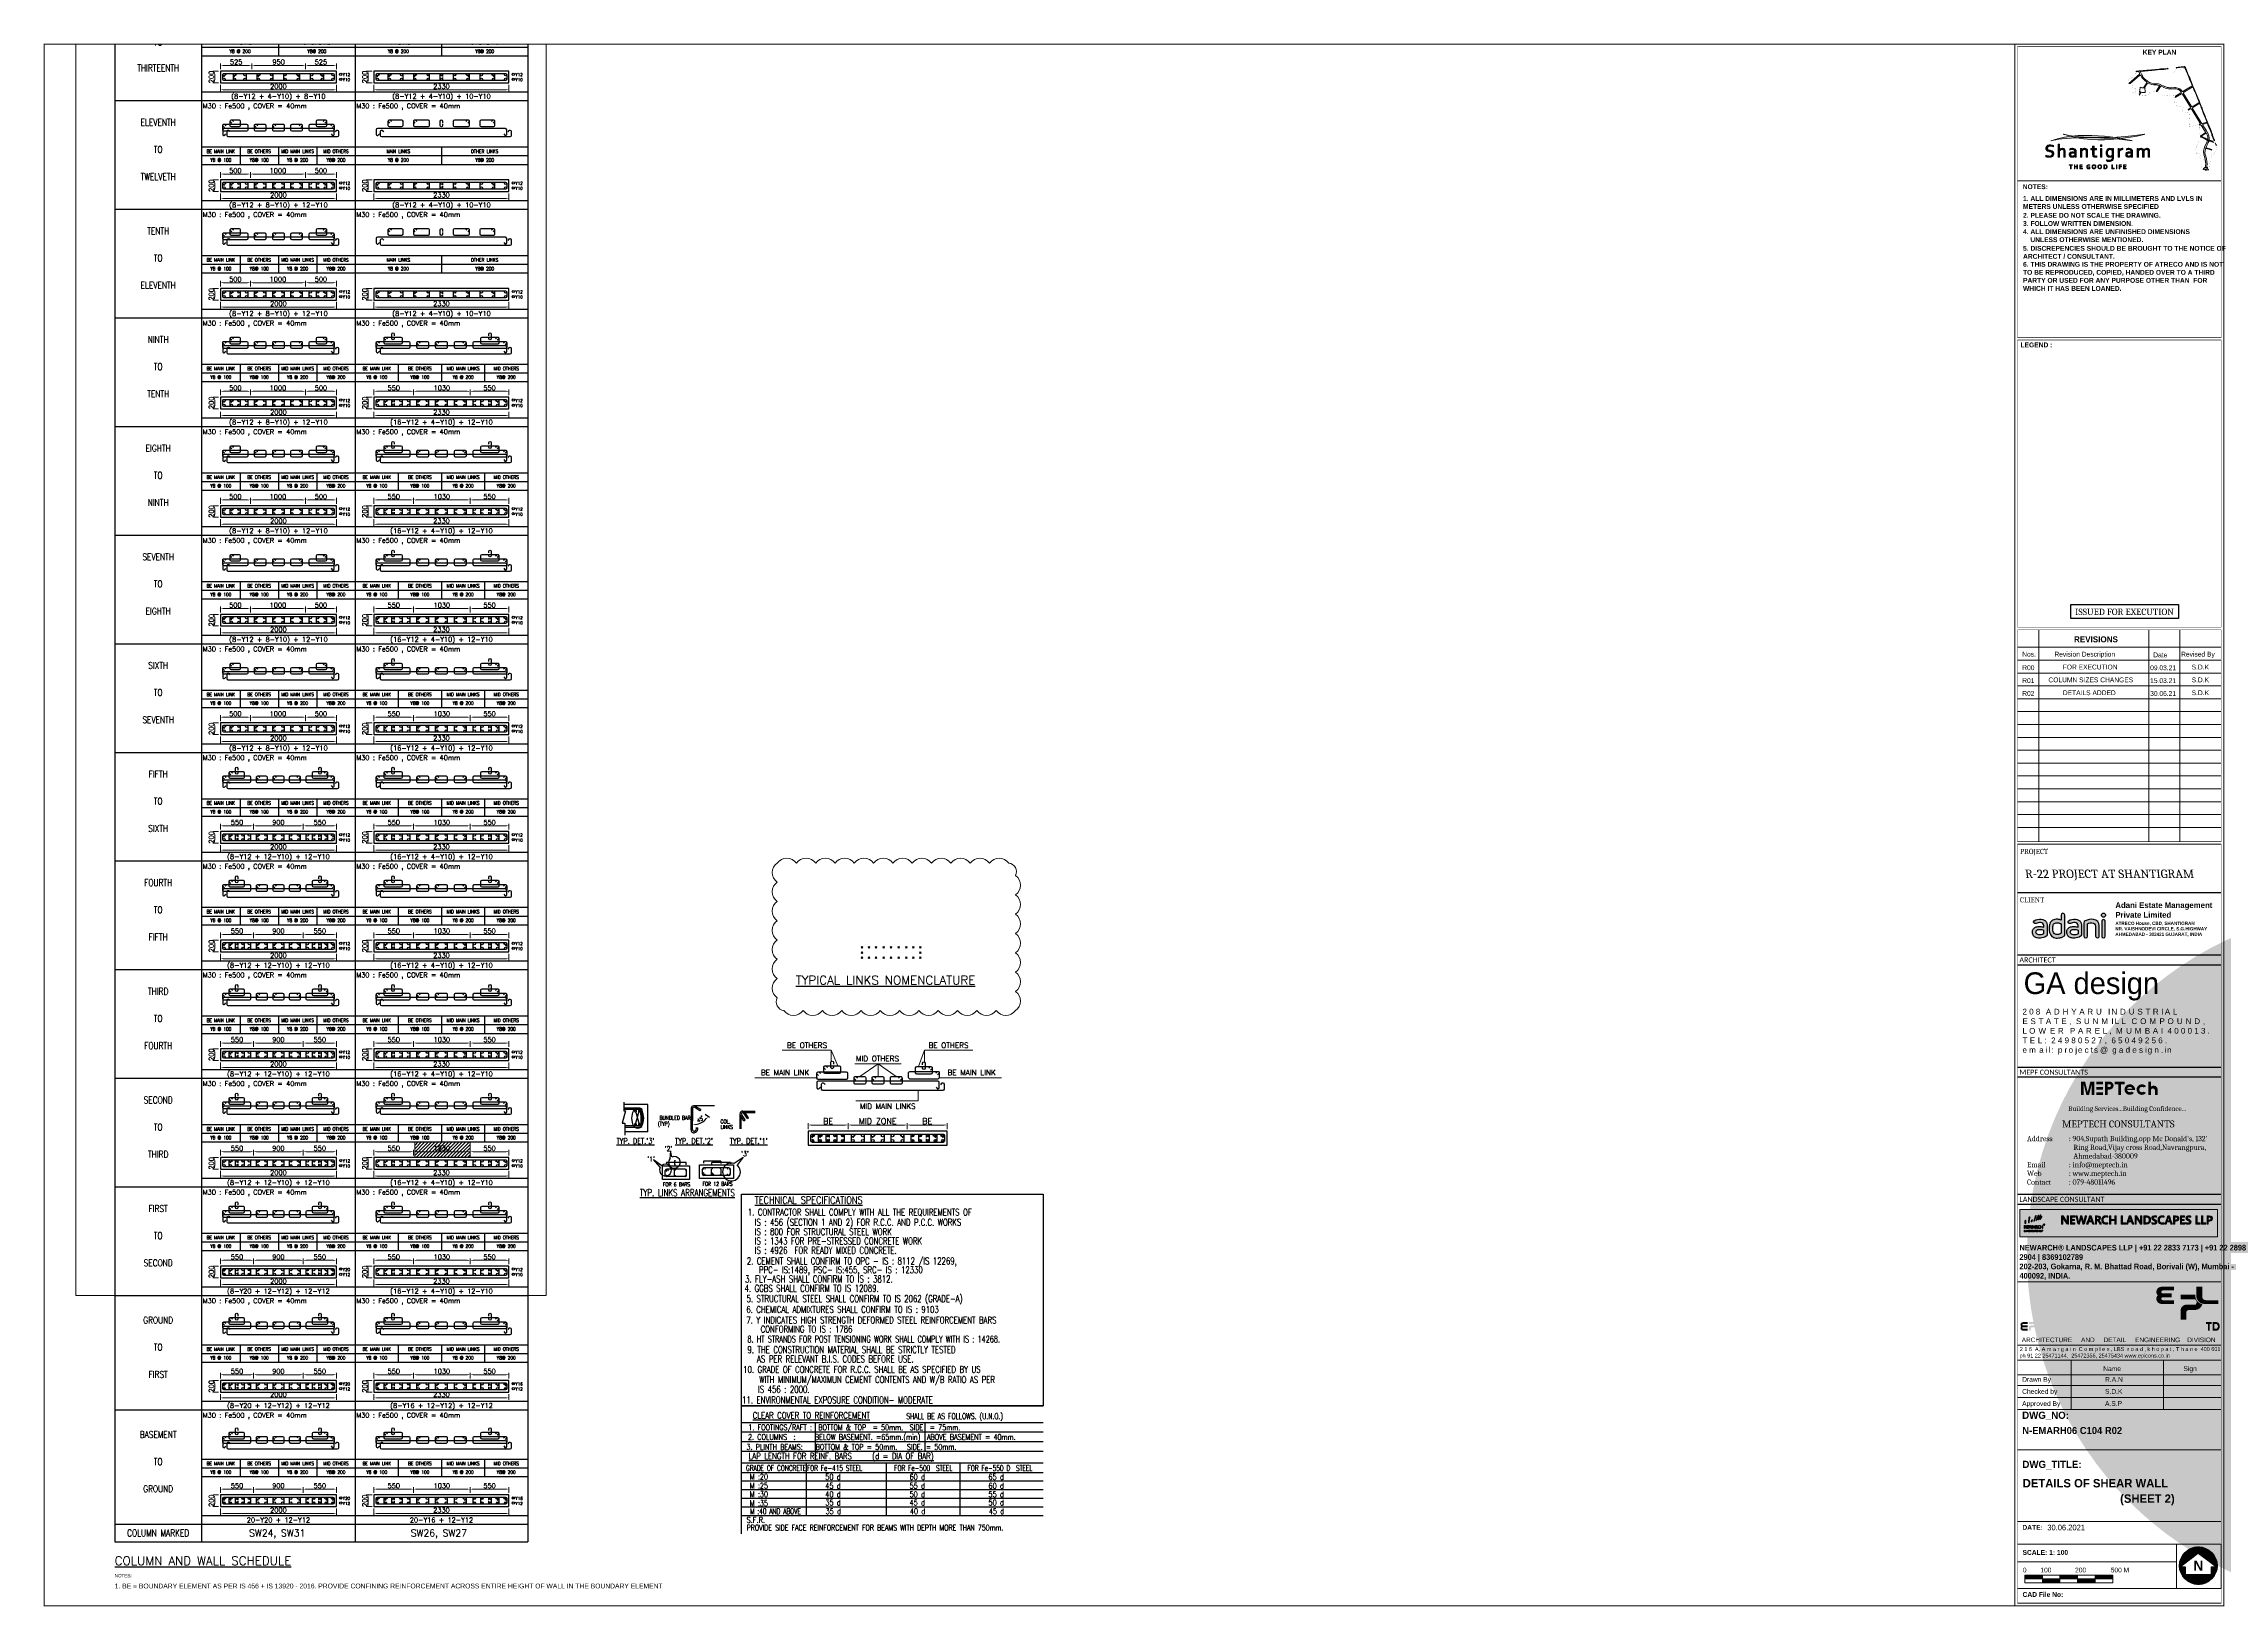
# Paper-space layout 'DETAILS OF SHEAR WALL' of a CAD drawing. Header units: millimetres. Extents: x 1881 to 114803, y 1147 to 82072.
# The model-space entities are those that its viewports show. They can reach past a viewport. Long polylines and large blocks are cut down to what shows.
import ezdxf
from ezdxf.enums import TextEntityAlignment as Align
from ezdxf.lldxf.tags import DXFTag

# ---------------------------------------------------------------- set-up
doc = ezdxf.new("R2010")
doc.units = ezdxf.units.MM
doc.header["$LTSCALE"] = 1000
doc.header["$MEASUREMENT"] = 0
doc.header["$PDMODE"] = 34
doc.header["$PDSIZE"] = -8
doc.layers.get('0').update_dxf_attribs({"lineweight": 5})
for name, color, linetype in [('00 ECPL LOGO', 250, 'Continuous'), ('00 ELEV-2', 9, 'Continuous'), ('04 NORMAL TEXT.', 4, 'Continuous'), ('09 COL TEXT-SCH', 2, 'Continuous'), ('14 REINF', 6, 'Continuous'), ('15 TITLE', 6, 'Continuous'), ('22 TABLE FRAME', 5, 'Continuous'), ('23 STIRRUPS', 5, 'Continuous'), ('adani logo', 7, 'Continuous'), ('BORDER', 7, 'Continuous'), ('COL.TEXT', 1, 'Continuous'), ('DIM', 5, 'Continuous'), ('GA-P-TEXT', 7, 'Continuous'), ('HT', 8, 'Continuous'), ('Layer 1', 7, 'Continuous'), ('LINE WORK', 4, 'Continuous'), ('MEPTECH-TB-TEXT', 7, 'Continuous'), ('MEPTech_Design', 7, 'Continuous'), ('REINF', 6, 'Continuous'), ('sheet', 1, 'Continuous'), ('STIRRUPS', 5, 'Continuous'), ('SUB TITLE', 3, 'Continuous'), ('TABLE FRAME', 5, 'Continuous'), ('TB OL', 7, 'Continuous'), ('TEXT', 4, 'Continuous'), ('TITLE', 6, 'Continuous')]:
    doc.layers.add(name, color=color, linetype=linetype)
for name, color, linetype, lineweight in [('19 COLUMN', 1, 'Continuous', 25), ('TB IL', 7, 'Continuous', 9), ('tb text', 7, 'Continuous', 13)]:
    doc.layers.add(name, color=color, linetype=linetype, lineweight=lineweight)
doc.styles.add('A2.2', font='')
doc.styles.add('adani bold', font='')
doc.styles.add('adani medium', font='')
doc.styles.add('adani regular', font='')
doc.styles.add('ARIAL', font='arial.ttf')
doc.styles.add('ARIL-TB TEXT', font='arial.ttf')
doc.styles.add('FUTUR EXT', font='')
doc.styles.add('GA', font='ARIALNB.TTF')
doc.styles.add('ROMAND', font='simplex.shx', dxfattribs={"width": 0.85})
doc.styles.add('ROMANS', font='simplex.shx')
doc.styles.add('SC-COL1', font='SansSerif')
doc.styles.add('SEC. TEXT', font='arial.ttf', dxfattribs={"height": 180})
doc.styles.get("Standard").update_dxf_attribs({"font": 'arial.ttf'})
doc.styles.add('TNR3.5', font='times.ttf', dxfattribs={"height": 3.5})
doc.styles.get('A2.2').set_extended_font_data('Arial Black')
doc.styles.get('adani bold').set_extended_font_data('Adani Bold', bold=True)
doc.styles.get('adani medium').set_extended_font_data('Adani Medium', bold=True)
doc.styles.get('adani regular').set_extended_font_data('Adani Regular')
doc.styles.get('FUTUR EXT').set_extended_font_data('Futurist ExtraHeavy')
tags = doc.linetypes.add('CENTER', pattern=[50.8, 31.75, -6.35, 6.35, -6.35]).pattern_tags.tags
tags[10:11] = [DXFTag(74, 4), DXFTag(75, 0), DXFTag(340, '0'), DXFTag(46, 1.0), DXFTag(50, 0.0), DXFTag(44, 0.0), DXFTag(45, 0.0)]
tags[8:9] = [DXFTag(74, 4), DXFTag(75, 0), DXFTag(340, '0'), DXFTag(46, 1.0), DXFTag(50, 0.0), DXFTag(44, 0.0), DXFTag(45, 0.0)]
tags[6:7] = [DXFTag(74, 4), DXFTag(75, 0), DXFTag(340, '0'), DXFTag(46, 1.0), DXFTag(50, 0.0), DXFTag(44, 0.0), DXFTag(45, 0.0)]
tags[4:5] = [DXFTag(74, 4), DXFTag(75, 0), DXFTag(340, '0'), DXFTag(46, 1.0), DXFTag(50, 0.0), DXFTag(44, 0.0), DXFTag(45, 0.0)]
tags = doc.linetypes.add('HIDDEN', pattern=[0.375, 0.25, -0.125]).pattern_tags.tags
tags[6:7] = [DXFTag(74, 4), DXFTag(75, 0), DXFTag(340, '0'), DXFTag(46, 1.0), DXFTag(50, 0.0), DXFTag(44, 0.0), DXFTag(45, 0.0)]
tags[4:5] = [DXFTag(74, 4), DXFTag(75, 0), DXFTag(340, '0'), DXFTag(46, 1.0), DXFTag(50, 0.0), DXFTag(44, 0.0), DXFTag(45, 0.0)]
doc.dimstyles.new('D 50', dxfattribs={"dimscale": 100, "dimtxt": 3, "dimasz": 1.5, "dimexe": 1, "dimexo": 1, "dimgap": 0.5, "dimtad": 1, "dimdec": 0, "dimdsep": 46, "dimtxsty": 'ROMANS', "dimcen": 2.5, "dimclrd": 5, "dimclre": 5, "dimclrt": 4, "dimadec": 0, "dimazin": 0, "dimtfac": 1, "dimtdec": 0, "dimtmove": 0, "dimatfit": 3, "dimfxl": 1, "dimlwd": 0, "dimlwe": 0, "dimarcsym": 0})
doc.dimstyles.new('T1', dxfattribs={"dimtxt": 2.5, "dimasz": 2, "dimexe": 1, "dimexo": 4, "dimgap": 1, "dimtad": 1, "dimdec": 0, "dimzin": 1, "dimdsep": 46, "dimtxsty": 'ROMANS', "dimcen": 0.09, "dimclrd": 5, "dimclre": 5, "dimclrt": 4, "dimadec": 0, "dimazin": 0, "dimtfac": 1, "dimtdec": 0, "dimtofl": 0, "dimtmove": 0, "dimatfit": 3, "dimfxl": 1, "dimtolj": 1, "dimtzin": 1, "dimarcsym": 0})

# ---------------------------------------------------------------- blocks, each defined once
blk = doc.blocks.new('H')
for p, q in [((17838, 3484), (17841, 3489)), ((17838, 3476), (17838, 3484)), ((17841, 3489), (17840, 3521)), ((16288, 3186), (16224, 3094)), ((16267, 3198), (16229, 3142)), ((16785, 3211), (16887, 3359)), ((18325, 1707, -23), (18325, 1707, -23)), ((18325, 1707, -23), (18325, 1707, -23)), ((18331, 1722), (18333, 1721)), ((18343, 1425), (18343, 1425)), ((18393, 1410), (18393, 1410)), ((18479, 1640), (18407, 1662))]:
    blk.add_line(p, q)
at = {"color": 7}
blk.add_lwpolyline([(17909, 3349, 2, 2, 0), (17942, 3265, 2, 2, 0), (17941, 3259, 2, 2, 0), (17946, 3212, 2, 2, 0), (17948, 3203, 2, 2, 0), (17970, 3202, 2, 2, 0), (18008, 3116, 2, 2, 0), (18030, 3060, 2, 2, 0), (18036, 3044, 2, 2, 0), (18052, 3005, 2, 2, 0), (18096, 2897, 2, 2, 0), (18115, 2850, 2, 2, 0), (18135, 2800, 2, 2, 0), (18154, 2753, 2, 2, 0), (18167, 2719, 2, 2, 0), (18180, 2686, 2, 2, 0), (18197, 2641, 2, 2, 0), (18218, 2585, 2, 2, 0), (18234, 2543, 2, 2, 0), (18253, 2496, 2, 2, 0), (18272, 2447, 2, 2, 0), (18291, 2401, 2, 2, 0), (18309, 2356, 2, 2, 0), (18328, 2309, 2, 2, 0), (18348, 2261, 2, 2, 0), (18364, 2221, 2, 2, 0), (18381, 2178, 2, 2, 0), (18402, 2126, 2, 2, 0), (18421, 2079, 2, 2, 0), (18441, 2031, 2, 2, 0), (18459, 1986, 2, 2, 0), (18477, 1942, 2, 2, 0), (18500, 1883, 2, 2, 0), (18504, 1845, 2, 2, 0), (18528, 1788, 2, 2, 0), (18545, 1749, 2, 2, 0), (18563, 1699, 2, 2, 0), (18567, 1684, 2, 2, 0), (18537, 1668, 2, 2, 0), (18515, 1649, 2, 2, 0), (18501, 1654, 2, 2, 0), (18487, 1659, 2, 2, 0), (18481, 1646, 2, 2, 0), (18480, 1643, 2, 2, 0), (18545, 1623, 2, 2, 0), (18550, 1627, 2, 2, 0), (18590, 1603, 2, 2, 0), (18614, 1561, 2, 2, 0), (18625, 1532, 2, 2, 0), (18593, 1475, 2, 2, 0), (18604, 1472, 2, 2, 0), (18630, 1464, 2, 2, 0), (18616, 1407, 2, 2, 0), (18576, 1315, 2, 2, 0), (18549, 1243, 2, 2, 0), (18484, 1267, 2, 2, 0), (18484, 1267, 2, 2, 0), (18474, 1218, 2, 2, 0), (18463, 1167, 2, 2, 0), (18462, 1164, 2, 2, 0), (18451, 1110, 2, 2, 0), (18429, 1048, 2, 2, 0), (18436, 1024, 2, 2, 0), (18419, 1001, 2, 2, 0), (18400, 978, 2, 2, 0), (18406, 977, 2, 2, 0), (18428, 976, 2, 2, 0), (18431, 954, 2, 2, 0), (18408, 952, 2, 2, 0), (18396, 836, 2, 2, 0), (18389, 765, 2, 2, 0), (18380, 765, 2, 2, 0), (18367, 764, 2, 2, 0), (18352, 763, 2, 2, 0), (18337, 762, 2, 2, 0), (18319, 761, 2, 2, 0), (18313, 762, 2, 2, 0), (18302, 764, 2, 2, 0), (18288, 764, 2, 2, 0), (18216, 781, 2, 2, 0), (18225, 813, 2, 2, 0), (18169, 814, 2, 2, 0), (18144, 817, 2, 2, 0), (18165, 896, 2, 2, 0), (18176, 939, 2, 2, 0), (18174, 989, 2, 2, 0), (18166, 1010, 2, 2, 0), (18169, 1024, 2, 2, 0), (18170, 1026, 2, 2, 0), (18199, 1022, 2, 2, 0), (18216, 1024, 2, 2, 0), (18244, 1025, 2, 2, 0), (18260, 1087, 2, 2, 0), (18236, 1092, 2, 2, 0), (18214, 1099, 2, 2, 0), (18208, 1090, 2, 2, 0), (18201, 1084, 2, 2, 0), (18171, 1084, 2, 2, 0), (18167, 1091, 2, 2, 0), (18164, 1098, 2, 2, 0), (18104, 1123, 2, 2, 0), (18116, 1166, 2, 2, 0), (18107, 1168, 2, 2, 0), (18112, 1187, 2, 2, 0), (18121, 1232, 2, 2, 0), (18121, 1232, 2, 2, 0), (18122, 1234, 2, 2, 0), (18128, 1274, 2, 2, 0), (18089, 1280, 2, 2, 0), (18082, 1280, 2, 2, 0), (18051, 1286, 2, 2, 0), (18051, 1286, 2, 2, 0), (18035, 1290, 2, 2, 0), (18023, 1290, 2, 2, 0), (18019, 1289, 2, 2, 0), (18015, 1289, 2, 2, 0), (18005, 1289, 2, 2, 0), (18004, 1297, 2, 2, 0), (17989, 1302, 2, 2, 0), (17983, 1307, 2, 2, 0), (17979, 1322, 2, 2, 0), (17977, 1334, 2, 2, 0), (17978, 1348, 2, 2, 0), (17978, 1348, 2, 2, 0), (17983, 1390, 2, 2, 0), (17984, 1404, 2, 2, 0), (17992, 1447, 2, 2, 0), (17996, 1464, 2, 2, 0), (17997, 1488, 2, 2, 0), (18002, 1509, 2, 2, 0), (18015, 1526, 2, 2, 0), (18029, 1546, 2, 2, 0), (18036, 1566, 2, 2, 0), (18049, 1588, 2, 2, 0), (18053, 1594, 2, 2, 0), (18060, 1605, 2, 2, 0), (18067, 1614, 2, 2, 0), (18054, 1621, 2, 2, 0), (18064, 1642, 2, 2, 0), (18072, 1661, 2, 2, 0), (18091, 1700, 2, 2, 0), (18096, 1711, 2, 2, 0), (18108, 1735, 2, 2, 0), (18140, 1796, 2, 2, 0), (18227, 1756, 2, 2, 0), (18269, 1735, 2, 2, 0), (18325, 1706, 2, 2, 0), (18331, 1724, 2, 2, 0), (18275, 1754, 2, 2, 0), (18263, 1761, 2, 2, 0), (18255, 1765, 2, 2, 0), (18237, 1775, 2, 2, 0), (18202, 1793, 2, 2, 0), (18192, 1798, 2, 2, 0), (18182, 1802, 2, 2, 0), (18120, 1824, 2, 2, 0), (18124, 1839, 2, 2, 0), (18111, 1903, 2, 2, 0), (18101, 1967, 2, 2, 0), (18107, 1978, 2, 2, 0), (18101, 2008, 2, 2, 0), (18092, 2051, 2, 2, 0), (18090, 2065, 2, 2, 0), (18089, 2092, 2, 2, 0), (18089, 2102, 2, 2, 0), (18095, 2143, 2, 2, 0), (18097, 2187, 2, 2, 0), (18091, 2185, 2, 2, 0), (18085, 2184, 2, 2, 0), (18021, 2166, 2, 2, 0), (17982, 2154, 2, 2, 0), (17982, 2154, 2, 2, 0), (17980, 2154, 2, 2, 0), (17907, 2135, 2, 2, 0), (17855, 2126, 2, 2, 0), (17856, 2121, 2, 2, 0), (17848, 2121, 2, 2, 0), (17835, 2120, 2, 2, 0), (17775, 2118, 2, 2, 0), (17780, 2214, 2, 2, 0), (17791, 2408, 2, 2, 0), (17771, 2412, 2, 2, 0), (17776, 2460, 2, 2, 0), (17776, 2466, 2, 2, 0), (17779, 2496, 2, 2, 0), (17779, 2501, 2, 2, 0), (17785, 2570, 2, 2, 0), (17785, 2570, 2, 2, 0), (17780, 2569, 2, 2, 0), (17731, 2556, 2, 2, 0), (17730, 2555, 2, 2, 0), (17725, 2553, 2, 2, 0), (17724, 2553, 2, 2, 0), (17564, 2589, 2, 2, 0), (17589, 2692, 2, 2, 0), (17595, 2717, 2, 2, 0), (17595, 2718, 2, 2, 0), (17591, 2721, 2, 2, 0), (17590, 2721, 2, 2, 0), (17590, 2721, 2, 2, 0), (17560, 2724, 2, 2, 0), (17558, 2724, 2, 2, 0), (17523, 2729, 2, 2, 0), (17494, 2735, 2, 2, 0), (17394, 2756, 2, 2, 0), (17395, 2767, 2, 2, 0), (17396, 2784, 2, 2, 0), (17396, 2793, 2, 2, 0), (17389, 2795, 2, 2, 0), (17391, 2820, 2, 2, 0), (17393, 2853, 2, 2, 0), (17333, 2864, 2, 2, 0), (17319, 2866, 2, 2, 0), (17318, 2866, 2, 2, 0), (17322, 2895, 2, 2, 0), (17328, 2929, 2, 2, 0), (17332, 2959, 2, 2, 0), (17338, 2995, 2, 2, 0), (17345, 3042, 2, 2, 0), (17350, 3075, 2, 2, 0), (17325, 3074, 2, 2, 0), (17293, 3073, 2, 2, 0), (17240, 3074, 2, 2, 0), (17198, 3078, 2, 2, 0), (17185, 3079, 2, 2, 0), (17145, 3084, 2, 2, 0), (17110, 3084, 2, 2, 0), (17088, 3082, 2, 2, 0), (17032, 3080, 2, 2, 0), (16942, 3092, 2, 2, 0), (16922, 3095, 2, 2, 0), (16899, 3116, 2, 2, 0), (16891, 3134, 2, 2, 0), (16876, 3151, 2, 2, 0), (16839, 3174, 2, 2, 0), (16827, 3184, 2, 2, 0), (16806, 3198, 2, 2, 0), (16774, 3218, 2, 2, 0), (16769, 3219, 2, 2, 0), (16762, 3218, 2, 2, 0), (16753, 3208, 2, 2, 0), (16734, 3213, 2, 2, 0), (16674, 3219, 2, 2, 0), (16672, 3195, 2, 2, 0), (16611, 3195, 2, 2, 0), (16557, 3195, 2, 2, 0), (16551, 3118, 2, 2, 0), (16513, 3124, 2, 2, 0), (16508, 3106, 2, 2, 0), (16503, 3074, 2, 2, 0), (16482, 3076, 2, 2, 0), (16424, 3084, 2, 2, 0), (16367, 3079, 2, 2, 0), (16291, 3086, 2, 2, 0), (16286, 3088, 2, 2, 0), (16221, 3094, 2, 2, 0), (16239, 3122, 2, 2, 0), (16250, 3140, 2, 2, 0), (16140, 3154, 2, 2, 0), (16104, 3165, 2, 2, 0), (16100, 3166, 2, 2, 0), (16088, 3156, 2, 2, 0), (16025, 3167, 2, 2, 0), (16035, 3227, 2, 2, 0), (16105, 3216, 2, 2, 0), (16121, 3312, 2, 2, 0), (16111, 3310, 2, 2, 0), (16058, 3294, 2, 2, 0), (16020, 3294, 2, 2, 0), (16015, 3346, 2, 2, 0), (16008, 3360, 2, 2, 0), (16016, 3385, 2, 2, 0), (16005, 3452, 2, 2, 0), (15885, 3455, 2, 2, 0), (15870, 3472, 2, 2, 0), (15901, 3505, 2, 2, 0), (15890, 3517, 2, 2, 0), (15883, 3550, 2, 2, 0), (15879, 3570, 2, 2, 0), (15893, 3585, 2, 2, 0), (15926, 3604, 2, 2, 0), (15933, 3605, 2, 2, 0), (15994, 3630, 2, 2, 0), (16029, 3674, 2, 2, 0), (16039, 3676, 2, 2, 0), (16066, 3685, 2, 2, 0), (16062, 3715, 2, 2, 0), (16072, 3726, 2, 2, 0), (16094, 3750, 2, 2, 0), (16120, 3783, 2, 2, 0), (16124, 3794, 2, 2, 0), (16126, 3813, 2, 2, 0), (16126, 3833, 2, 2, 0), (16139, 3837, 2, 2, 0), (16171, 3840, 2, 2, 0), (16213, 3845, 2, 2, 0), (16227, 3846, 2, 2, 0), (16230, 3847, 2, 2, 0), (16238, 3847, 2, 2, 0), (16300, 3853, 2, 2, 0), (16346, 3858, 2, 2, 0), (16376, 3861, 2, 2, 0), (16427, 3865, 2, 2, 0), (16461, 3868, 2, 2, 0), (16543, 3876, 2, 2, 0), (16610, 3883, 2, 2, 0), (16724, 3894, 2, 2, 0), (16838, 3905, 2, 2, 0), (16887, 3909, 2, 2, 0), (16991, 3914, 2, 2, 0), (17105, 3926, 2, 2, 0), (17118, 3928, 2, 2, 0), (17155, 3817, 2, 2, 0), (17238, 3845, 2, 2, 0), (17240, 3842, 2, 2, 0), (17266, 3789, 2, 2, 0), (17379, 3869, 2, 2, 0), (17355, 3913, 2, 2, 0), (17350, 3923, 2, 2, 0), (17382, 3944, 2, 2, 0), (17376, 3956, 2, 2, 0), (17437, 3967, 2, 2, 0), (17444, 3946, 2, 2, 0), (17476, 3967, 2, 2, 0), (17506, 3902, 2, 2, 0), (17510, 3873, 2, 2, 0), (17577, 3919, 2, 2, 0), (17661, 3951, 2, 2, 0), (17742, 3758, 2, 2, 0), (17770, 3685, 2, 2, 0), (17773, 3686, 2, 2, 0), (17800, 3616, 2, 2, 0), (17840, 3521, 2, 2, 0), (17841, 3489, 2, 2, 0), (17838, 3484, 2, 2, 0), (17839, 3451, 2, 2, 0), (17848, 3455, 2, 2, 0), (17863, 3462, 2, 2, 0), (17885, 3407, 2, 2, 0), (17909, 3349, 0, 0, 0)], format="xyseb", close=True, dxfattribs=at)
for points in [[(16727, 3411, -0.067333), (16790, 3406), (16830, 3397, -0.00587), (16835, 3396, -0.525799), (16850, 3358), (16747, 3210), (16773, 3218), (16774, 3218), (16785, 3211), (16887, 3359, -0.367647), (16918, 3368), (16993, 3332, 0.103261), (17179, 3291, 0.001074), (17181, 3291, 0.000944), (17183, 3291, 0.000833), (17185, 3291, 0.000722), (17187, 3291, 0.000611), (17189, 3291, 0.0005), (17191, 3291, 0.000389), (17193, 3291, 0.000278), (17195, 3291, 0.000167), (17197, 3291, 0.000037), (17199, 3291), (17322, 3292, -0.0001), (17325, 3292, -0.00045), (17328, 3292, -0.00075), (17331, 3292, -0.00105), (17334, 3292, -0.00135), (17337, 3292, -0.00165), (17340, 3292, -0.00195), (17343, 3292, -0.00225), (17346, 3292, -0.00255), (17348, 3292, -0.0029), (17351, 3292, -0.224074), (17528, 3197, -0.442487), (17522, 3168), (17348, 3062), (17341, 3018), (17538, 3136, -0.41423), (17572, 3128), (17818, 2720, -0.414197), (17811, 2693), (17743, 2652), (17759, 2626), (17827, 2667, -0.41423), (17854, 2661), (17864, 2645), (18098, 2257, 0.005997), (18111, 2236), (18121, 2220, -0.49666), (18109, 2189), (18097, 2185), (18095, 2155), (18132, 2165, -0.331174), (18154, 2157), (18190, 2099, -0.002614), (18202, 2081), (18285, 1947, -0.408273), (18279, 1920), (18128, 1821), (18149, 1814), (18288, 1904, -0.421775), (18316, 1897, -0.142795), (18357, 1747, -0.419254), (18331, 1722), (18333, 1721), (18393, 1691), (18392, 1686), (18486, 1658), (18487, 1659), (18515, 1649), (18525, 1658), (18411, 1692, -0.363418), (18397, 1714, 0.163986), (18355, 1915), (18352, 1919), (18347, 1927), (18343, 1933), (18337, 1944), (18335, 1947), (18334, 1949), (18333, 1951), (18331, 1953), (18330, 1956), (18329, 1957), (18315, 1980), (18238, 2104, 0.007334), (18206, 2154, 0.007334), (18206, 2154, 0.000648), (18203, 2158, -0.508724), (18214, 2188), (18326, 2220, -0.384959), (18350, 2208), (18364, 2171), (18385, 2119), (18424, 2025), (18443, 1979), (18460, 1936), (18483, 1879), (18487, 1841), (18512, 1781), (18528, 1743), (18552, 1676), (18567, 1684), (18563, 1699), (18545, 1749), (18528, 1788), (18504, 1845), (18500, 1883), (18477, 1942), (18459, 1986), (18441, 2031), (18402, 2126), (18381, 2178), (18364, 2221), (18348, 2261), (18328, 2309), (18309, 2356), (18291, 2401), (18272, 2447), (18253, 2496), (18234, 2543), (18218, 2585), (18197, 2641), (18180, 2686), (18167, 2719), (18154, 2753), (18135, 2800), (18115, 2850), (18096, 2897), (18052, 3005), (18036, 3044), (18030, 3060), (18008, 3116), (17970, 3202), (17950, 3203), (17991, 3109), (18013, 3054), (18019, 3037), (18035, 2998), (18085, 2878, -0.37095), (18077, 2853), (17926, 2762), (17926, 2762), (17875, 2732, -0.414231), (17848, 2738), (17635, 3090), (17599, 3150, -0.410736), (17606, 3177), (17621, 3187), (17606, 3177), (17621, 3187, -0.002958), (17631, 3193), (17869, 3337, -0.463346), (17898, 3327), (17948, 3203), (17946, 3212), (17941, 3259), (17942, 3265), (17908, 3351), (17897, 3377), (17897, 3377), (17897, 3377), (17863, 3462), (17851, 3456), (17847, 3454), (17870, 3397, -0.36772), (17862, 3373), (17861, 3372), (17861, 3372), (17822, 3349), (17613, 3223, 0.002958), (17603, 3216), (17594, 3211, -0.392543), (17560, 3217, 0.073634), (17504, 3275, 0.015242), (17490, 3284), (17488, 3282, 0.134437), (17353, 3326, 0.0029), (17350, 3327), (17350, 3327, 0.00255), (17346, 3327, 0.00225), (17343, 3327, 0.00195), (17340, 3327, 0.00165), (17337, 3327, 0.00135), (17334, 3327, 0.00105), (17331, 3327, 0.00075), (17328, 3327, 0.00045), (17325, 3327, 0.0001), (17322, 3327), (17199, 3326, -0.000037), (17197, 3326, -0.000167), (17195, 3326, -0.000278), (17193, 3326, -0.000389), (17191, 3325, -0.0005), (17189, 3325, -0.000611), (17187, 3325, -0.000722), (17185, 3325, -0.000833), (17183, 3325, -0.000945), (17181, 3325, -0.001074), (17179, 3326, -0.103267), (17007, 3364, -0.001068), (17006, 3364, -0.000944), (17004, 3365, -0.000833), (17002, 3366, -0.000722), (17000, 3367, -0.000611), (16999, 3368, -0.0005), (16997, 3368, -0.000389), (16995, 3369, -0.000278), (16993, 3370, -0.000167), (16991, 3371, -0.000037), (16990, 3372), (16896, 3417, 0.000067), (16894, 3418, 0.0003), (16892, 3418, 0.0005), (16890, 3419, 0.0007), (16889, 3420, 0.0009), (16887, 3421, 0.0011), (16885, 3422, 0.0013), (16883, 3423, 0.0015), (16881, 3424, 0.0017), (16879, 3425, 0.00197), (16877, 3425, 0.104678), (16767, 3447, 0.001933), (16765, 3447, 0.0017), (16763, 3447), (16757, 3447, 0.0009), (16755, 3447, 0.0007), (16753, 3447, 0.0005), (16751, 3447, 0.0003), (16749, 3447, 0.000067), (16747, 3447), (16744, 3446, -0.16876), (16488, 3521), (16470, 3534, -0.094458), (16319, 3691), (16322, 3692, -0.0359), (16282, 3765), (16263, 3805, -0.517354), (16279, 3833), (16612, 3865), (16889, 3891), (16992, 3896), (17118, 3909), (17118, 3909), (17124, 3910), (17118, 3928), (17105, 3926), (16991, 3914), (16887, 3909), (16838, 3905), (16724, 3894), (16610, 3883), (16543, 3876), (16461, 3868), (16427, 3865), (16376, 3861), (16346, 3858), (16300, 3853), (16238, 3847), (16230, 3847), (16227, 3846), (16213, 3845), (16171, 3840), (16139, 3837), (16126, 3833), (16126, 3814), (16141, 3819, -0.051797), (16144, 3820), (16197, 3825, -0.320397), (16218, 3814), (16237, 3772, -0.334508), (16231, 3743), (15897, 3455), (15897, 3455), (15942, 3453), (16235, 3707, -0.471005), (16273, 3700, 0.110254), (16454, 3503, -0.413326), (16459, 3475), (16353, 3322), (16382, 3321), (16480, 3463, -0.388204), (16506, 3469), (16505, 3469, 0.132308)], [(17628, 3984), (17437, 3967), (17437, 3967), (17443, 3949), (17449, 3950), (17476, 3967), (17483, 3953), (17616, 3965, -0.327596), (17642, 3950), (17644, 3945), (17661, 3951), (17653, 3969, 0.327596)], [(18059, 2808), (17891, 2706, 0.414197), (17884, 2678), (18128, 2275, 0.005997), (18140, 2255), (18162, 2220, 0.331174), (18185, 2211), (18310, 2247, 0.446499), (18323, 2274), (18293, 2349), (18274, 2394), (18256, 2440), (18237, 2489), (18217, 2537), (18201, 2578), (18180, 2635), (18163, 2679), (18151, 2712), (18137, 2746), (18111, 2812, 0.463737), (18082, 2822), (18059, 2808)], [(18277, 767), (18216, 781), (18225, 813, 0.0377), (18239, 820, 0.183869), (18251, 833, -0.165813), (18272, 858, 0.231575), (18291, 888, 0.115422), (18256, 1173), (18254, 1180, -0.203924), (18270, 1509), (18323, 1619), (18341, 1656, 0.396192), (18330, 1689), (18180, 1771), (18135, 1787), (18140, 1796), (18148, 1793), (18154, 1790), (18183, 1776), (18227, 1756), (18269, 1735), (18325, 1707), (18325, 1707), (18364, 1686), (18390, 1672), (18482, 1646), (18480, 1643), (18544, 1623), (18544, 1621), (18479, 1640), (18479, 1640), (18479, 1640), (18407, 1662, 0.405581), (18383, 1649, -0.021606), (18373, 1623, -0.002014), (18371, 1621, -0.001771), (18370, 1619, -0.001563), (18369, 1616, -0.001354), (18368, 1614, -0.001146), (18367, 1611, -0.000938), (18366, 1609, -0.000729), (18365, 1607, -0.000521), (18364, 1605, -0.000313), (18363, 1602, -0.000069), (18362, 1600), (18303, 1480, 0.464026), (18315, 1452), (18480, 1403), (18475, 1386), (18459, 1391), (18308, 1435, 0.422638), (18283, 1421), (18283, 1421, 0.153426), (18293, 1194), (18296, 1187, -0.118738), (18332, 875), (18332, 875, 0.195332), (18340, 846, -0.103176), (18349, 827, -0.08355), (18351, 810, 0.308531), (18375, 772), (18389, 765), (18319, 761), (18302, 764), (18288, 764)]]:
    blk.add_lwpolyline(points, format="xyb", close=True)
at = {"color": 3}
blk.add_lwpolyline([(16319, 3691), (16322, 3692)], dxfattribs=at)
for points in [[(17437, 3967), (17376, 3956), (17382, 3944), (17373, 3938), (17378, 3938), (17440, 3949), (17443, 3949)], [(17476, 3967), (17449, 3950), (17483, 3953)], [(17722, 3759), (17756, 3669), (17767, 3652), (17779, 3621), (17804, 3561), (17823, 3514), (17838, 3476), (17838, 3484), (17841, 3489), (17840, 3521), (17820, 3568), (17796, 3628), (17773, 3686), (17770, 3685), (17742, 3758), (17661, 3951), (17644, 3945), (17684, 3847), (17722, 3759)], [(17942, 3265), (17941, 3259), (17946, 3212), (17948, 3203), (17970, 3202)], [(18589, 1602), (18589, 1603), (18583, 1607), (18620, 1524), (18624, 1533), (18613, 1562)]]:
    blk.add_lwpolyline(points, close=True)
for points in [[(17449, 3950), (17443, 3949)], [(17864, 3461), (17840, 3521), (17841, 3489), (17838, 3484), (17838, 3476), (17847, 3454)], [(16747, 3210), (16753, 3208), (16762, 3218), (16769, 3219), (16774, 3218), (16785, 3211)], [(18331, 1724), (18275, 1754), (18206, 1791), (18197, 1796), (18192, 1798), (18120, 1824)]]:
    blk.add_lwpolyline(points)
at = {"color": 7}
blk.add_lwpolyline([(16405, 3321), (16402, 3321), (16378, 3321), (16356, 3322), (16345, 3322), (16304, 3319), (16301, 3327), (16297, 3329), (16291, 3329), (16291, 3330), (16256, 3338), (16257, 3324), (16238, 3196), (16278, 3199), (16275, 3189), (16313, 3181), (16324, 3180), (16364, 3175), (16411, 3172), (16407, 3233), (16404, 3295)], close=True, dxfattribs=at)
at = {"color": 7, "lineweight": 50}
blk.add_lwpolyline([(18324, 1707), (18324, 1707)], dxfattribs=at)
blk.add_lwpolyline([(18324, 1707), (18324, 1707)], dxfattribs=at)
blk.add_circle((18299, 815), 31.9)
for centre, radius, start, end in [((10239, 5550), 9032, 334.06911, 334.08272), ((17987, 1793), 421, 335.23471, 335.59281)]:
    blk.add_arc(centre, radius, start, end)
blk = doc.blocks.new('block 5')
at = {"layer": 'Layer 1'}
h = blk.add_hatch(color=250, dxfattribs=at)
h.dxf.hatch_style = 2
edge = h.paths.add_edge_path()
edge.add_spline(control_points=[(26.6, -138.4), (26.6, -138.4), (26.6, -138.4), (27.7, -138.4), (28.6, -138.5), (29.5, -138.7), (30.5, -138.9), (31.3, -139.1), (32.1, -139.5), (32.1, -139.5), (32.1, -141.7), (32.1, -141.7), (31.2, -141.3), (30.4, -141.1), (29.5, -140.8), (28.6, -140.6), (27.7, -140.5), (26.7, -140.5), (26, -140.5), (25.3, -140.6), (24.8, -140.8), (24.2, -140.9), (23.8, -141.1), (23.4, -141.4), (23, -141.8), (22.8, -142.1), (22.6, -142.5), (22.4, -143), (22.3, -143.4), (22.3, -144), (22.3, -144.6), (22.4, -145), (22.7, -145.4), (22.9, -145.8), (23.2, -146.1), (23.6, -146.4), (24, -146.6), (24.5, -146.8), (25, -147), (25.5, -147.1), (26.1, -147.3), (26.6, -147.4), (27.4, -147.6), (28.2, -147.8), (28.9, -148), (29.7, -148.2), (30.3, -148.6), (30.9, -149), (31.5, -149.4), (31.9, -149.9), (32.3, -150.5), (32.7, -151.2), (32.8, -152), (32.8, -153), (32.8, -154), (32.6, -154.9), (32.3, -155.6), (31.9, -156.4), (31.3, -157), (30.6, -157.5), (30, -158), (29.1, -158.3), (28.2, -158.5), (27.3, -158.8), (26.2, -158.9), (25.1, -158.9), (24.6, -158.9), (24.1, -158.9), (23.6, -158.8), (23, -158.7), (22.5, -158.7), (22, -158.5), (21.5, -158.4), (21.1, -158.3), (20.7, -158.2), (20.3, -158), (20, -157.9), (19.8, -157.8), (19.8, -157.8), (19.8, -155.6), (19.8, -155.6), (20.1, -155.7), (20.5, -155.9), (21, -156), (21.4, -156.2), (21.9, -156.3), (22.3, -156.4), (22.8, -156.5), (23.3, -156.6), (23.8, -156.7), (24.3, -156.7), (24.7, -156.8), (25.1, -156.8), (25.8, -156.8), (26.5, -156.7), (27.1, -156.6), (27.7, -156.5), (28.3, -156.3), (28.8, -156), (29.2, -155.7), (29.6, -155.3), (29.9, -154.9), (30.2, -154.4), (30.3, -153.8), (30.3, -153.1), (30.3, -152.5), (30.2, -152), (29.9, -151.6), (29.7, -151.2), (29.4, -150.9), (29, -150.6), (28.6, -150.4), (28.1, -150.2), (27.6, -150), (27, -149.9), (26.5, -149.7), (25.9, -149.6), (25.1, -149.4), (24.4, -149.2), (23.6, -149), (22.9, -148.8), (22.3, -148.4), (21.7, -148.1), (21.1, -147.7), (20.6, -147.2), (20.3, -146.5), (19.9, -145.9), (19.8, -145.1), (19.8, -144.2), (19.8, -143.1), (19.9, -142.3), (20.3, -141.6), (20.7, -140.8), (21.2, -140.2), (21.8, -139.8), (22.4, -139.3), (23.2, -138.9), (24, -138.7), (24.8, -138.5), (25.7, -138.4), (26.6, -138.4)], knot_values=[0, 0, 0, 0, 0, 0, 1, 1, 1, 2, 2, 2, 3, 3, 3, 4, 4, 4, 5, 5, 5, 6, 6, 6, 7, 7, 7, 8, 8, 8, 9, 9, 9, 10, 10, 10, 11, 11, 11, 12, 12, 12, 13, 13, 13, 14, 14, 14, 15, 15, 15, 16, 16, 16, 17, 17, 17, 18, 18, 18, 19, 19, 19, 20, 20, 20, 21, 21, 21, 22, 22, 22, 23, 23, 23, 24, 24, 24, 25, 25, 25, 26, 26, 26, 27, 27, 27, 28, 28, 28, 29, 29, 29, 30, 30, 30, 31, 31, 31, 32, 32, 32, 33, 33, 33, 34, 34, 34, 35, 35, 35, 36, 36, 36, 37, 37, 37, 38, 38, 38, 39, 39, 39, 40, 40, 40, 41, 41, 41, 42, 42, 42, 43, 43, 43, 44, 44, 44, 45, 45, 45, 46, 46, 46, 46], degree=3, periodic=0)
h = blk.add_hatch(color=250, dxfattribs=at)
h.dxf.hatch_style = 2
edge = h.paths.add_edge_path()
edge.add_spline(control_points=[(49.2, -149.5), (49.2, -149.5), (49.2, -149.5), (49.2, -148.4), (49, -147.5), (48.6, -146.9), (48.2, -146.4), (47.5, -146.1), (46.5, -146.1), (45.7, -146.1), (44.9, -146.3), (44.2, -146.7), (43.4, -147.2), (42.8, -147.8), (42.3, -148.5), (42.3, -148.5), (42.3, -158.5), (42.3, -158.5), (42.3, -158.5), (40, -158.5), (40, -158.5), (40, -158.5), (40, -137.1), (40, -137.1), (40, -137.1), (42.3, -137.1), (42.3, -137.1), (42.3, -137.1), (42.3, -146.4), (42.3, -146.4), (42.3, -146.4), (42.3, -146.4), (42.3, -146.4), (42.6, -146.1), (42.9, -145.8), (43.2, -145.5), (43.5, -145.2), (43.8, -145), (44.2, -144.8), (44.6, -144.6), (45, -144.4), (45.5, -144.3), (45.9, -144.2), (46.4, -144.1), (46.9, -144.1), (47.4, -144.1), (48, -144.2), (48.5, -144.3), (49, -144.5), (49.5, -144.7), (50, -145.1), (50.4, -145.4), (50.8, -146), (51.1, -146.6), (51.4, -147.3), (51.5, -148.1), (51.5, -149.1), (51.5, -149.1), (51.5, -158.5), (51.5, -158.5), (51.5, -158.5), (49.2, -158.5), (49.2, -158.5), (49.2, -158.5), (49.2, -149.5), (49.2, -149.5)], knot_values=[0, 0, 0, 0, 0, 0, 1, 1, 1, 2, 2, 2, 3, 3, 3, 4, 4, 4, 5, 5, 5, 6, 6, 6, 7, 7, 7, 8, 8, 8, 9, 9, 9, 10, 10, 10, 11, 11, 11, 12, 12, 12, 13, 13, 13, 14, 14, 14, 15, 15, 15, 16, 16, 16, 17, 17, 17, 18, 18, 18, 19, 19, 19, 20, 20, 20, 21, 21, 21, 21], degree=3, periodic=0)
h = blk.add_hatch(color=250, dxfattribs=at)
h.dxf.hatch_style = 2
edge = h.paths.add_edge_path()
edge.add_spline(control_points=[(103.1, -146.4), (103.1, -146.4), (103.1, -146.4), (103.1, -146.4), (98.9, -146.4), (98.9, -146.4), (98.9, -146.4), (98.9, -154.6), (98.9, -154.6), (98.9, -155), (98.9, -155.3), (99, -155.5), (99.1, -155.8), (99.2, -156.1), (99.4, -156.3), (99.6, -156.5), (99.9, -156.6), (100.2, -156.7), (100.5, -156.8), (100.9, -156.9), (101.4, -156.9), (101.7, -156.9), (102, -156.9), (102.3, -156.8), (102.7, -156.8), (103, -156.7), (103.3, -156.6), (103.3, -156.6), (103.3, -158.6), (103.3, -158.6), (103.1, -158.6), (102.8, -158.7), (102.4, -158.8), (102, -158.9), (101.5, -158.9), (100.9, -158.9), (100.2, -158.9), (99.5, -158.8), (99, -158.6), (98.5, -158.4), (98, -158.2), (97.6, -157.8), (97.3, -157.5), (97, -157.1), (96.8, -156.6), (96.7, -156.1), (96.6, -155.6), (96.6, -155), (96.6, -155), (96.6, -146.4), (96.6, -146.4), (96.6, -146.4), (93.9, -146.4), (93.9, -146.4), (93.9, -146.4), (93.9, -144.5), (93.9, -144.5), (93.9, -144.5), (96.6, -144.5), (96.6, -144.5), (96.6, -144.5), (96.6, -140.6), (96.6, -140.6), (96.6, -140.6), (98.9, -140.6), (98.9, -140.6), (98.9, -140.6), (98.9, -144.5), (98.9, -144.5), (98.9, -144.5), (103.1, -144.5), (103.1, -144.5), (103.1, -144.5), (103.1, -146.4), (103.1, -146.4)], knot_values=[0, 0, 0, 0, 0, 0, 1, 1, 1, 2, 2, 2, 3, 3, 3, 4, 4, 4, 5, 5, 5, 6, 6, 6, 7, 7, 7, 8, 8, 8, 9, 9, 9, 10, 10, 10, 11, 11, 11, 12, 12, 12, 13, 13, 13, 14, 14, 14, 15, 15, 15, 16, 16, 16, 17, 17, 17, 18, 18, 18, 19, 19, 19, 20, 20, 20, 21, 21, 21, 22, 22, 22, 23, 23, 23, 24, 24, 24, 24], degree=3, periodic=0)
h = blk.add_hatch(color=250, dxfattribs=at)
h.dxf.hatch_style = 2
h.paths.add_polyline_path([(109.5, -141.2), (109.5, -138.6), (111.8, -138.6), (111.8, -141.2)])
h.paths.add_polyline_path([(109.6, -158.5), (109.6, -144.5), (111.8, -144.5), (111.8, -158.5)])
h = blk.add_hatch(color=250, dxfattribs=at)
h.dxf.hatch_style = 2
edge = h.paths.add_edge_path()
edge.add_spline(control_points=[(61.2, -144.3), (61.2, -144.3), (61.2, -144.3), (61.6, -144.3), (62, -144.2), (62.4, -144.2), (62.8, -144.1), (63.1, -144.1), (63.5, -144.1), (65, -144.1), (66.1, -144.4), (67, -144.9), (67.9, -145.4), (68.6, -146), (69, -146.9), (69.1, -147.2), (69.2, -147.5), (69.3, -147.9), (69.4, -148.3), (69.4, -148.7), (69.4, -149.1), (69.4, -149.1), (69.4, -158.5), (69.4, -158.5), (69.4, -158.5), (67.5, -158.5), (67.5, -158.5), (67.5, -158.5), (67.2, -157), (67.2, -157), (67.2, -157), (67.1, -157), (67.1, -157), (67, -157.2), (66.7, -157.4), (66.4, -157.7), (66.2, -157.9), (65.8, -158.1), (65.5, -158.3), (65.1, -158.5), (64.7, -158.6), (64.2, -158.7), (63.8, -158.8), (63.3, -158.9), (62.8, -158.9), (62.1, -158.9), (61.5, -158.8), (60.9, -158.6), (60.4, -158.4), (59.9, -158.1), (59.5, -157.7), (59.1, -157.3), (58.7, -156.8), (58.5, -156.3), (58.3, -155.7), (58.2, -155.1), (58.2, -154.4), (58.2, -153.7), (58.3, -153), (58.5, -152.5), (58.8, -151.9), (59.2, -151.5), (59.6, -151.1), (60.1, -150.7), (60.6, -150.4), (61.2, -150.2), (61.9, -150), (62.6, -149.9), (63.3, -149.9), (64.1, -149.9), (64.8, -150), (65.4, -150.1), (66, -150.2), (66.5, -150.3), (67, -150.5), (67, -150.5), (67.1, -150.5), (67.1, -150.5), (67.1, -150.5), (67.1, -149.5), (67.1, -149.5), (67.1, -149.2), (67.1, -148.8), (67, -148.5), (67, -148.2), (66.9, -148), (66.8, -147.7), (66.5, -147.3), (66.1, -146.9), (65.5, -146.6), (65, -146.3), (64.2, -146.1), (63.3, -146.1), (62.6, -146.1), (61.9, -146.2), (61.3, -146.3), (60.6, -146.4), (60, -146.6), (59.4, -146.9), (59.4, -146.9), (59.4, -144.9), (59.4, -144.9), (59.6, -144.8), (59.9, -144.7), (60.2, -144.6), (60.5, -144.5), (60.9, -144.4), (61.2, -144.3)], knot_values=[0, 0, 0, 0, 0, 0, 1, 1, 1, 2, 2, 2, 3, 3, 3, 4, 4, 4, 5, 5, 5, 6, 6, 6, 7, 7, 7, 8, 8, 8, 9, 9, 9, 10, 10, 10, 11, 11, 11, 12, 12, 12, 13, 13, 13, 14, 14, 14, 15, 15, 15, 16, 16, 16, 17, 17, 17, 18, 18, 18, 19, 19, 19, 20, 20, 20, 21, 21, 21, 22, 22, 22, 23, 23, 23, 24, 24, 24, 25, 25, 25, 26, 26, 26, 27, 27, 27, 28, 28, 28, 29, 29, 29, 30, 30, 30, 31, 31, 31, 32, 32, 32, 33, 33, 33, 34, 34, 34, 35, 35, 35, 35], degree=3, periodic=0)
edge = h.paths.add_edge_path()
edge.add_spline(control_points=[(60.6, -154.4), (60.6, -154.4), (60.6, -154.4), (60.6, -154.8), (60.6, -155.2), (60.8, -155.5), (60.9, -155.8), (61.1, -156.1), (61.3, -156.3), (61.6, -156.5), (61.9, -156.7), (62.2, -156.8), (62.5, -156.9), (62.9, -156.9), (63.3, -156.9), (63.7, -156.9), (64.2, -156.9), (64.6, -156.7), (65, -156.6), (65.4, -156.4), (65.7, -156.2), (66.1, -156), (66.4, -155.8), (66.6, -155.6), (66.8, -155.4), (67, -155.3), (67.1, -155.2), (67.1, -155.2), (67.1, -152.4), (67.1, -152.4), (66.7, -152.2), (66.2, -152.1), (65.6, -152), (65, -151.9), (64.4, -151.9), (63.7, -151.8), (62.7, -151.8), (61.9, -152.1), (61.4, -152.5), (60.8, -152.9), (60.6, -153.5), (60.6, -154.4)], knot_values=[0, 0, 0, 0, 0, 0, 1, 1, 1, 2, 2, 2, 3, 3, 3, 4, 4, 4, 5, 5, 5, 6, 6, 6, 7, 7, 7, 8, 8, 8, 9, 9, 9, 10, 10, 10, 11, 11, 11, 12, 12, 12, 13, 13, 13, 13], degree=3, periodic=0)
h = blk.add_hatch(color=250, dxfattribs=at)
h.dxf.hatch_style = 2
edge = h.paths.add_edge_path()
edge.add_spline(control_points=[(86.1, -149.5), (86.1, -149.5), (86.1, -149.5), (86.1, -148.3), (85.9, -147.4), (85.4, -146.9), (84.9, -146.3), (84.2, -146.1), (83.3, -146.1), (82.6, -146.1), (81.8, -146.3), (81.1, -146.7), (80.3, -147.2), (79.7, -147.8), (79.1, -148.5), (79.1, -148.5), (79.1, -158.5), (79.1, -158.5), (79.1, -158.5), (76.9, -158.5), (76.9, -158.5), (76.9, -158.5), (76.9, -144.5), (76.9, -144.5), (76.9, -144.5), (78.6, -144.5), (78.6, -144.5), (78.6, -144.5), (79.1, -146.4), (79.1, -146.4), (79.1, -146.4), (79.1, -146.4), (79.1, -146.4), (79.4, -146.1), (79.7, -145.8), (80, -145.5), (80.3, -145.2), (80.6, -145), (81, -144.8), (81.4, -144.6), (81.8, -144.4), (82.3, -144.3), (82.7, -144.2), (83.2, -144.1), (83.8, -144.1), (84.4, -144.1), (85, -144.2), (85.6, -144.4), (86.1, -144.5), (86.6, -144.8), (87, -145.2), (87.5, -145.6), (87.8, -146.1), (88, -146.8), (88.3, -147.4), (88.4, -148.2), (88.4, -149.1), (88.4, -149.1), (88.4, -158.5), (88.4, -158.5), (88.4, -158.5), (86.1, -158.5), (86.1, -158.5), (86.1, -158.5), (86.1, -149.5), (86.1, -149.5)], knot_values=[0, 0, 0, 0, 0, 0, 1, 1, 1, 2, 2, 2, 3, 3, 3, 4, 4, 4, 5, 5, 5, 6, 6, 6, 7, 7, 7, 8, 8, 8, 9, 9, 9, 10, 10, 10, 11, 11, 11, 12, 12, 12, 13, 13, 13, 14, 14, 14, 15, 15, 15, 16, 16, 16, 17, 17, 17, 18, 18, 18, 19, 19, 19, 20, 20, 20, 21, 21, 21, 21], degree=3, periodic=0)
h = blk.add_hatch(color=250, dxfattribs=at)
h.dxf.hatch_style = 2
edge = h.paths.add_edge_path()
edge.add_spline(control_points=[(123.5, -158.8), (123.5, -158.8), (123.5, -158.8), (123, -158.7), (122.6, -158.5), (122.1, -158.3), (121.6, -158.1), (121.2, -157.8), (120.8, -157.5), (120.4, -157.1), (120, -156.7), (119.7, -156.2), (119.4, -155.6), (119.1, -155), (118.9, -154.3), (118.7, -153.6), (118.6, -152.7), (118.6, -151.8), (118.6, -150.5), (118.8, -149.3), (119.2, -148.4), (119.5, -147.4), (120, -146.6), (120.6, -146), (121.2, -145.4), (121.8, -144.9), (122.6, -144.6), (123.3, -144.3), (124.1, -144.1), (124.9, -144.1), (125.5, -144.1), (126.1, -144.2), (126.5, -144.3), (127, -144.5), (127.3, -144.7), (127.7, -144.9), (128, -145.1), (128.3, -145.3), (128.5, -145.6), (128.6, -145.8), (128.8, -145.9), (128.8, -146.1), (128.8, -146.1), (128.9, -146.1), (128.9, -146.1), (128.9, -146.1), (129.4, -144.5), (129.4, -144.5), (129.4, -144.5), (131.1, -144.5), (131.1, -144.5), (131.1, -144.5), (131.1, -159.4), (131.1, -159.4), (131.1, -160.4), (130.9, -161.4), (130.6, -162.2), (130.2, -163), (129.7, -163.7), (129.1, -164.2), (128.4, -164.7), (127.7, -165.1), (126.8, -165.4), (125.9, -165.6), (124.9, -165.8), (123.8, -165.8), (122.8, -165.8), (122, -165.7), (121.3, -165.5), (120.6, -165.4), (120, -165.2), (119.6, -164.9), (119.6, -164.9), (119.6, -163), (119.6, -163), (119.9, -163.1), (120.2, -163.3), (120.5, -163.4), (120.9, -163.4), (121.2, -163.5), (121.5, -163.6), (121.9, -163.7), (122.2, -163.7), (122.5, -163.7), (122.9, -163.8), (123.3, -163.8), (123.7, -163.8), (125.4, -163.8), (126.6, -163.4), (127.5, -162.6), (128.4, -161.9), (128.8, -160.7), (128.8, -159.1), (128.8, -159.1), (128.8, -157.2), (128.8, -157.2), (128.8, -157.2), (128.8, -157.2), (128.8, -157.2), (128.3, -157.8), (127.7, -158.2), (127, -158.5), (126.3, -158.8), (125.6, -158.9), (124.7, -158.9), (124.3, -158.9), (123.9, -158.9), (123.5, -158.8)], knot_values=[0, 0, 0, 0, 0, 0, 1, 1, 1, 2, 2, 2, 3, 3, 3, 4, 4, 4, 5, 5, 5, 6, 6, 6, 7, 7, 7, 8, 8, 8, 9, 9, 9, 10, 10, 10, 11, 11, 11, 12, 12, 12, 13, 13, 13, 14, 14, 14, 15, 15, 15, 16, 16, 16, 17, 17, 17, 18, 18, 18, 19, 19, 19, 20, 20, 20, 21, 21, 21, 22, 22, 22, 23, 23, 23, 24, 24, 24, 25, 25, 25, 26, 26, 26, 27, 27, 27, 28, 28, 28, 29, 29, 29, 30, 30, 30, 31, 31, 31, 32, 32, 32, 33, 33, 33, 34, 34, 34, 35, 35, 35, 35], degree=3, periodic=0)
edge = h.paths.add_edge_path()
edge.add_spline(control_points=[(128.8, -155.3), (128.8, -155.3), (128.8, -155.3), (128.8, -155.3), (128.8, -148), (128.8, -148), (128.7, -147.8), (128.5, -147.6), (128.3, -147.4), (128.1, -147.2), (127.8, -147), (127.5, -146.8), (127.2, -146.6), (126.8, -146.4), (126.5, -146.3), (126.1, -146.1), (125.7, -146.1), (125.2, -146.1), (124.5, -146.1), (123.9, -146.2), (123.4, -146.5), (122.9, -146.8), (122.5, -147.1), (122.1, -147.6), (121.8, -148.1), (121.5, -148.7), (121.3, -149.3), (121.1, -150), (121, -150.8), (121, -151.6), (121, -152.7), (121.2, -153.6), (121.4, -154.3), (121.7, -155), (122.1, -155.5), (122.5, -155.9), (122.9, -156.3), (123.3, -156.6), (123.8, -156.7), (124.3, -156.9), (124.7, -156.9), (125.2, -156.9), (125.9, -156.9), (126.6, -156.8), (127.2, -156.5), (127.8, -156.2), (128.3, -155.8), (128.8, -155.3)], knot_values=[0, 0, 0, 0, 0, 0, 1, 1, 1, 2, 2, 2, 3, 3, 3, 4, 4, 4, 5, 5, 5, 6, 6, 6, 7, 7, 7, 8, 8, 8, 9, 9, 9, 10, 10, 10, 11, 11, 11, 12, 12, 12, 13, 13, 13, 14, 14, 14, 15, 15, 15, 15], degree=3, periodic=0)
h = blk.add_hatch(color=250, dxfattribs=at)
h.dxf.hatch_style = 2
edge = h.paths.add_edge_path()
edge.add_spline(control_points=[(140.3, -144.5), (140.3, -144.5), (140.3, -144.5), (140.3, -144.5), (140.8, -146.7), (140.8, -146.7), (140.8, -146.7), (140.8, -146.7), (140.8, -146.7), (141.1, -146.3), (141.3, -146), (141.7, -145.7), (142, -145.4), (142.4, -145.1), (142.8, -144.9), (143.2, -144.6), (143.7, -144.4), (144.1, -144.3), (144.6, -144.2), (145.2, -144.1), (145.7, -144.1), (145.8, -144.1), (145.9, -144.1), (146, -144.1), (146.1, -144.1), (146.2, -144.1), (146.3, -144.1), (146.3, -144.1), (146.3, -146.3), (146.3, -146.3), (146.3, -146.3), (146.1, -146.3), (146.1, -146.3), (145.6, -146.3), (145, -146.4), (144.5, -146.5), (144, -146.6), (143.5, -146.7), (143, -146.9), (142.6, -147.1), (142.2, -147.4), (141.8, -147.7), (141.4, -148), (141.1, -148.3), (140.9, -148.7), (140.9, -148.7), (140.9, -158.5), (140.9, -158.5), (140.9, -158.5), (138.6, -158.5), (138.6, -158.5), (138.6, -158.5), (138.6, -144.5), (138.6, -144.5), (138.6, -144.5), (140.3, -144.5), (140.3, -144.5)], knot_values=[0, 0, 0, 0, 0, 0, 1, 1, 1, 2, 2, 2, 3, 3, 3, 4, 4, 4, 5, 5, 5, 6, 6, 6, 7, 7, 7, 8, 8, 8, 9, 9, 9, 10, 10, 10, 11, 11, 11, 12, 12, 12, 13, 13, 13, 14, 14, 14, 15, 15, 15, 16, 16, 16, 17, 17, 17, 18, 18, 18, 18], degree=3, periodic=0)
h = blk.add_hatch(color=250, dxfattribs=at)
h.dxf.hatch_style = 2
edge = h.paths.add_edge_path()
edge.add_spline(control_points=[(154, -144.3), (154, -144.3), (154, -144.3), (154.4, -144.3), (154.7, -144.2), (155.1, -144.2), (155.5, -144.1), (155.9, -144.1), (156.3, -144.1), (157.7, -144.1), (158.9, -144.4), (159.8, -144.9), (160.7, -145.4), (161.3, -146), (161.7, -146.9), (161.9, -147.2), (162, -147.5), (162.1, -147.9), (162.1, -148.3), (162.1, -148.7), (162.1, -149.1), (162.1, -149.1), (162.1, -158.5), (162.1, -158.5), (162.1, -158.5), (160.2, -158.5), (160.2, -158.5), (160.2, -158.5), (160, -157), (160, -157), (160, -157), (159.9, -157), (159.9, -157), (159.7, -157.2), (159.5, -157.4), (159.2, -157.7), (158.9, -157.9), (158.6, -158.1), (158.2, -158.3), (157.8, -158.5), (157.4, -158.6), (157, -158.7), (156.5, -158.8), (156.1, -158.9), (155.6, -158.9), (154.9, -158.9), (154.3, -158.8), (153.7, -158.6), (153.1, -158.4), (152.6, -158.1), (152.2, -157.7), (151.8, -157.3), (151.5, -156.8), (151.3, -156.3), (151.1, -155.7), (150.9, -155.1), (150.9, -154.4), (150.9, -153.7), (151.1, -153), (151.3, -152.5), (151.6, -151.9), (151.9, -151.5), (152.4, -151.1), (152.8, -150.7), (153.4, -150.4), (154, -150.2), (154.6, -150), (155.3, -149.9), (156.1, -149.9), (156.8, -149.9), (157.5, -150), (158.1, -150.1), (158.8, -150.2), (159.3, -150.3), (159.8, -150.5), (159.8, -150.5), (159.9, -150.5), (159.9, -150.5), (159.9, -150.5), (159.9, -149.5), (159.9, -149.5), (159.9, -149.2), (159.8, -148.8), (159.8, -148.5), (159.7, -148.2), (159.6, -148), (159.5, -147.7), (159.3, -147.3), (158.9, -146.9), (158.3, -146.6), (157.7, -146.3), (157, -146.1), (156, -146.1), (155.3, -146.1), (154.6, -146.2), (154, -146.3), (153.4, -146.4), (152.8, -146.6), (152.1, -146.9), (152.1, -146.9), (152.1, -144.9), (152.1, -144.9), (152.4, -144.8), (152.7, -144.7), (153, -144.6), (153.3, -144.5), (153.6, -144.4), (154, -144.3)], knot_values=[0, 0, 0, 0, 0, 0, 1, 1, 1, 2, 2, 2, 3, 3, 3, 4, 4, 4, 5, 5, 5, 6, 6, 6, 7, 7, 7, 8, 8, 8, 9, 9, 9, 10, 10, 10, 11, 11, 11, 12, 12, 12, 13, 13, 13, 14, 14, 14, 15, 15, 15, 16, 16, 16, 17, 17, 17, 18, 18, 18, 19, 19, 19, 20, 20, 20, 21, 21, 21, 22, 22, 22, 23, 23, 23, 24, 24, 24, 25, 25, 25, 26, 26, 26, 27, 27, 27, 28, 28, 28, 29, 29, 29, 30, 30, 30, 31, 31, 31, 32, 32, 32, 33, 33, 33, 34, 34, 34, 35, 35, 35, 35], degree=3, periodic=0)
edge = h.paths.add_edge_path()
edge.add_spline(control_points=[(153.3, -154.4), (153.3, -154.4), (153.3, -154.4), (153.3, -154.8), (153.4, -155.2), (153.5, -155.5), (153.7, -155.8), (153.9, -156.1), (154.1, -156.3), (154.3, -156.5), (154.6, -156.7), (155, -156.8), (155.3, -156.9), (155.6, -156.9), (156, -156.9), (156.5, -156.9), (157, -156.9), (157.4, -156.7), (157.8, -156.6), (158.2, -156.4), (158.5, -156.2), (158.8, -156), (159.1, -155.8), (159.3, -155.6), (159.6, -155.4), (159.8, -155.3), (159.9, -155.2), (159.9, -155.2), (159.9, -152.4), (159.9, -152.4), (159.4, -152.2), (158.9, -152.1), (158.4, -152), (157.8, -151.9), (157.1, -151.9), (156.4, -151.8), (155.5, -151.8), (154.7, -152.1), (154.2, -152.5), (153.6, -152.9), (153.3, -153.5), (153.3, -154.4)], knot_values=[0, 0, 0, 0, 0, 0, 1, 1, 1, 2, 2, 2, 3, 3, 3, 4, 4, 4, 5, 5, 5, 6, 6, 6, 7, 7, 7, 8, 8, 8, 9, 9, 9, 10, 10, 10, 11, 11, 11, 12, 12, 12, 13, 13, 13, 13], degree=3, periodic=0)
h = blk.add_hatch(color=250, dxfattribs=at)
h.dxf.hatch_style = 2
edge = h.paths.add_edge_path()
edge.add_spline(control_points=[(190.3, -158.5), (190.3, -158.5), (190.3, -158.5), (190.3, -158.5), (188, -158.5), (188, -158.5), (188, -158.5), (188, -149.5), (188, -149.5), (188, -148.9), (187.9, -148.4), (187.8, -147.9), (187.7, -147.5), (187.5, -147.1), (187.2, -146.9), (187, -146.6), (186.7, -146.4), (186.3, -146.3), (186, -146.1), (185.6, -146.1), (185.1, -146.1), (184.3, -146.1), (183.6, -146.3), (182.9, -146.7), (182.2, -147.2), (181.6, -147.8), (181.1, -148.5), (181.1, -148.5), (181.1, -158.5), (181.1, -158.5), (181.1, -158.5), (178.8, -158.5), (178.8, -158.5), (178.8, -158.5), (178.8, -149.5), (178.8, -149.5), (178.8, -148.9), (178.7, -148.4), (178.6, -147.9), (178.5, -147.5), (178.3, -147.1), (178, -146.9), (177.8, -146.6), (177.5, -146.4), (177.1, -146.3), (176.8, -146.1), (176.4, -146.1), (175.9, -146.1), (175.1, -146.1), (174.4, -146.3), (173.7, -146.7), (173, -147.2), (172.4, -147.8), (171.9, -148.5), (171.9, -148.5), (171.9, -158.5), (171.9, -158.5), (171.9, -158.5), (169.6, -158.5), (169.6, -158.5), (169.6, -158.5), (169.6, -144.5), (169.6, -144.5), (169.6, -144.5), (171.4, -144.5), (171.4, -144.5), (171.4, -144.5), (171.8, -146.4), (171.8, -146.4), (171.8, -146.4), (171.9, -146.4), (171.9, -146.4), (172.1, -146.1), (172.4, -145.8), (172.7, -145.5), (173, -145.2), (173.4, -145), (173.7, -144.8), (174.1, -144.6), (174.5, -144.4), (174.9, -144.3), (175.4, -144.2), (175.9, -144.1), (176.4, -144.1), (177.4, -144.1), (178.3, -144.4), (179, -144.9), (179.7, -145.4), (180.2, -146), (180.6, -146.9), (180.6, -146.9), (180.6, -146.9), (180.6, -146.9), (181.3, -146), (182, -145.3), (182.8, -144.9), (183.6, -144.4), (184.5, -144.1), (185.6, -144.1), (186.1, -144.1), (186.6, -144.2), (187.2, -144.3), (187.7, -144.5), (188.2, -144.7), (188.7, -145.1), (189.1, -145.4), (189.5, -146), (189.8, -146.6), (190.1, -147.3), (190.3, -148.1), (190.3, -149.1), (190.3, -149.1), (190.3, -158.5), (190.3, -158.5)], knot_values=[0, 0, 0, 0, 0, 0, 1, 1, 1, 2, 2, 2, 3, 3, 3, 4, 4, 4, 5, 5, 5, 6, 6, 6, 7, 7, 7, 8, 8, 8, 9, 9, 9, 10, 10, 10, 11, 11, 11, 12, 12, 12, 13, 13, 13, 14, 14, 14, 15, 15, 15, 16, 16, 16, 17, 17, 17, 18, 18, 18, 19, 19, 19, 20, 20, 20, 21, 21, 21, 22, 22, 22, 23, 23, 23, 24, 24, 24, 25, 25, 25, 26, 26, 26, 27, 27, 27, 28, 28, 28, 29, 29, 29, 30, 30, 30, 31, 31, 31, 32, 32, 32, 33, 33, 33, 34, 34, 34, 35, 35, 35, 36, 36, 36, 37, 37, 37, 37], degree=3, periodic=0)
at = {"layer": 'Layer 1', "lineweight": 0}
for points in [[(109.5, -141.2), (109.5, -138.6), (111.8, -138.6), (111.8, -141.2), (109.5, -141.2)], [(109.6, -158.5), (109.6, -144.5), (111.8, -144.5), (111.8, -158.5), (109.6, -158.5)]]:
    blk.add_lwpolyline(points, dxfattribs=at)
for points, knots in [([(22.3, -144), (22.3, -144.6), (22.4, -145), (22.7, -145.4), (22.9, -145.8), (23.2, -146.1), (23.6, -146.4), (24, -146.6), (24.5, -146.8), (25, -147), (25.5, -147.1), (26.1, -147.3), (26.6, -147.4), (27.4, -147.6), (28.2, -147.8), (28.9, -148), (29.7, -148.2), (30.3, -148.6), (30.9, -149), (31.5, -149.4), (31.9, -149.9), (32.3, -150.5), (32.7, -151.2), (32.8, -152), (32.8, -153), (32.8, -154), (32.6, -154.9), (32.3, -155.6), (31.9, -156.4), (31.3, -157), (30.6, -157.5), (30, -158), (29.1, -158.3), (28.2, -158.5), (27.3, -158.8), (26.2, -158.9), (25.1, -158.9), (24.6, -158.9), (24.1, -158.9), (23.6, -158.8), (23, -158.7), (22.5, -158.7), (22, -158.5), (21.5, -158.4), (21.1, -158.3), (20.7, -158.2), (20.3, -158), (20, -157.9), (19.8, -157.8), (19.8, -157.8), (19.8, -155.6), (19.8, -155.6), (20.1, -155.7), (20.5, -155.9), (21, -156), (21.4, -156.2), (21.9, -156.3), (22.3, -156.4), (22.8, -156.5), (23.3, -156.6), (23.8, -156.7), (24.3, -156.7), (24.7, -156.8), (25.1, -156.8), (25.8, -156.8), (26.5, -156.7), (27.1, -156.6), (27.7, -156.5), (28.3, -156.3), (28.8, -156), (29.2, -155.7), (29.6, -155.3), (29.9, -154.9), (30.2, -154.4), (30.3, -153.8), (30.3, -153.1), (30.3, -152.5), (30.2, -152), (29.9, -151.6), (29.7, -151.2), (29.4, -150.9), (29, -150.6), (28.6, -150.4), (28.1, -150.2), (27.6, -150), (27, -149.9), (26.5, -149.7), (25.9, -149.6), (25.1, -149.4), (24.4, -149.2), (23.6, -149), (22.9, -148.8), (22.3, -148.4), (21.7, -148.1), (21.1, -147.7), (20.6, -147.2), (20.3, -146.5), (19.9, -145.9), (19.8, -145.1), (19.8, -144.2), (19.8, -143.1), (19.9, -142.3), (20.3, -141.6), (20.7, -140.8), (21.2, -140.2), (21.8, -139.8), (22.4, -139.3), (23.2, -138.9), (24, -138.7), (24.8, -138.5), (25.7, -138.4), (26.6, -138.4), (27.7, -138.4), (28.6, -138.5), (29.5, -138.7), (30.5, -138.9), (31.3, -139.1), (32.1, -139.5), (32.1, -139.5), (32.1, -141.7), (32.1, -141.7), (31.2, -141.3), (30.4, -141.1), (29.5, -140.8), (28.6, -140.6), (27.7, -140.5), (26.7, -140.5), (26, -140.5), (25.3, -140.6), (24.8, -140.8), (24.2, -140.9), (23.8, -141.1), (23.4, -141.4), (23, -141.8), (22.8, -142.1), (22.6, -142.5), (22.4, -143), (22.3, -143.4), (22.3, -144)], [0, 0, 0, 0, 1, 1, 1, 2, 2, 2, 3, 3, 3, 4, 4, 4, 5, 5, 5, 6, 6, 6, 7, 7, 7, 8, 8, 8, 9, 9, 9, 10, 10, 10, 11, 11, 11, 12, 12, 12, 13, 13, 13, 14, 14, 14, 15, 15, 15, 16, 16, 16, 17, 17, 17, 18, 18, 18, 19, 19, 19, 20, 20, 20, 21, 21, 21, 22, 22, 22, 23, 23, 23, 24, 24, 24, 25, 25, 25, 26, 26, 26, 27, 27, 27, 28, 28, 28, 29, 29, 29, 30, 30, 30, 31, 31, 31, 32, 32, 32, 33, 33, 33, 34, 34, 34, 35, 35, 35, 36, 36, 36, 37, 37, 37, 38, 38, 38, 39, 39, 39, 40, 40, 40, 41, 41, 41, 42, 42, 42, 43, 43, 43, 44, 44, 44, 45, 45, 45, 46, 46, 46, 46]), ([(42.3, -146.4), (42.3, -146.4), (42.3, -146.4), (42.3, -146.4), (42.6, -146.1), (42.9, -145.8), (43.2, -145.5), (43.5, -145.2), (43.8, -145), (44.2, -144.8), (44.6, -144.6), (45, -144.4), (45.5, -144.3), (45.9, -144.2), (46.4, -144.1), (46.9, -144.1), (47.4, -144.1), (48, -144.2), (48.5, -144.3), (49, -144.5), (49.5, -144.7), (50, -145.1), (50.4, -145.4), (50.8, -146), (51.1, -146.6), (51.4, -147.3), (51.5, -148.1), (51.5, -149.1), (51.5, -149.1), (51.5, -158.5), (51.5, -158.5), (51.5, -158.5), (49.2, -158.5), (49.2, -158.5), (49.2, -158.5), (49.2, -149.5), (49.2, -149.5), (49.2, -148.4), (49, -147.5), (48.6, -146.9), (48.2, -146.4), (47.5, -146.1), (46.5, -146.1), (45.7, -146.1), (44.9, -146.3), (44.2, -146.7), (43.4, -147.2), (42.8, -147.8), (42.3, -148.5), (42.3, -148.5), (42.3, -158.5), (42.3, -158.5), (42.3, -158.5), (40, -158.5), (40, -158.5), (40, -158.5), (40, -137.1), (40, -137.1), (40, -137.1), (42.3, -137.1), (42.3, -137.1), (42.3, -137.1), (42.3, -146.4), (42.3, -146.4)], [0, 0, 0, 0, 1, 1, 1, 2, 2, 2, 3, 3, 3, 4, 4, 4, 5, 5, 5, 6, 6, 6, 7, 7, 7, 8, 8, 8, 9, 9, 9, 10, 10, 10, 11, 11, 11, 12, 12, 12, 13, 13, 13, 14, 14, 14, 15, 15, 15, 16, 16, 16, 17, 17, 17, 18, 18, 18, 19, 19, 19, 20, 20, 20, 21, 21, 21, 21]), ([(103.3, -158.6), (103.1, -158.6), (102.8, -158.7), (102.4, -158.8), (102, -158.9), (101.5, -158.9), (100.9, -158.9), (100.2, -158.9), (99.5, -158.8), (99, -158.6), (98.5, -158.4), (98, -158.2), (97.6, -157.8), (97.3, -157.5), (97, -157.1), (96.8, -156.6), (96.7, -156.1), (96.6, -155.6), (96.6, -155), (96.6, -155), (96.6, -146.4), (96.6, -146.4), (96.6, -146.4), (93.9, -146.4), (93.9, -146.4), (93.9, -146.4), (93.9, -144.5), (93.9, -144.5), (93.9, -144.5), (96.6, -144.5), (96.6, -144.5), (96.6, -144.5), (96.6, -140.6), (96.6, -140.6), (96.6, -140.6), (98.9, -140.6), (98.9, -140.6), (98.9, -140.6), (98.9, -144.5), (98.9, -144.5), (98.9, -144.5), (103.1, -144.5), (103.1, -144.5), (103.1, -144.5), (103.1, -146.4), (103.1, -146.4), (103.1, -146.4), (98.9, -146.4), (98.9, -146.4), (98.9, -146.4), (98.9, -154.6), (98.9, -154.6), (98.9, -155), (98.9, -155.3), (99, -155.5), (99.1, -155.8), (99.2, -156.1), (99.4, -156.3), (99.6, -156.5), (99.9, -156.6), (100.2, -156.7), (100.5, -156.8), (100.9, -156.9), (101.4, -156.9), (101.7, -156.9), (102, -156.9), (102.3, -156.8), (102.7, -156.8), (103, -156.7), (103.3, -156.6), (103.3, -156.6), (103.3, -158.6), (103.3, -158.6)], [0, 0, 0, 0, 1, 1, 1, 2, 2, 2, 3, 3, 3, 4, 4, 4, 5, 5, 5, 6, 6, 6, 7, 7, 7, 8, 8, 8, 9, 9, 9, 10, 10, 10, 11, 11, 11, 12, 12, 12, 13, 13, 13, 14, 14, 14, 15, 15, 15, 16, 16, 16, 17, 17, 17, 18, 18, 18, 19, 19, 19, 20, 20, 20, 21, 21, 21, 22, 22, 22, 23, 23, 23, 24, 24, 24, 24]), ([(67.2, -157), (67.2, -157), (67.1, -157), (67.1, -157), (67, -157.2), (66.7, -157.4), (66.4, -157.7), (66.2, -157.9), (65.8, -158.1), (65.5, -158.3), (65.1, -158.5), (64.7, -158.6), (64.2, -158.7), (63.8, -158.8), (63.3, -158.9), (62.8, -158.9), (62.1, -158.9), (61.5, -158.8), (60.9, -158.6), (60.4, -158.4), (59.9, -158.1), (59.5, -157.7), (59.1, -157.3), (58.7, -156.8), (58.5, -156.3), (58.3, -155.7), (58.2, -155.1), (58.2, -154.4), (58.2, -153.7), (58.3, -153), (58.5, -152.5), (58.8, -151.9), (59.2, -151.5), (59.6, -151.1), (60.1, -150.7), (60.6, -150.4), (61.2, -150.2), (61.9, -150), (62.6, -149.9), (63.3, -149.9), (64.1, -149.9), (64.8, -150), (65.4, -150.1), (66, -150.2), (66.5, -150.3), (67, -150.5), (67, -150.5), (67.1, -150.5), (67.1, -150.5), (67.1, -150.5), (67.1, -149.5), (67.1, -149.5), (67.1, -149.2), (67.1, -148.8), (67, -148.5), (67, -148.2), (66.9, -148), (66.8, -147.7), (66.5, -147.3), (66.1, -146.9), (65.5, -146.6), (65, -146.3), (64.2, -146.1), (63.3, -146.1), (62.6, -146.1), (61.9, -146.2), (61.3, -146.3), (60.6, -146.4), (60, -146.6), (59.4, -146.9), (59.4, -146.9), (59.4, -144.9), (59.4, -144.9), (59.6, -144.8), (59.9, -144.7), (60.2, -144.6), (60.5, -144.5), (60.9, -144.4), (61.2, -144.3), (61.6, -144.3), (62, -144.2), (62.4, -144.2), (62.8, -144.1), (63.1, -144.1), (63.5, -144.1), (65, -144.1), (66.1, -144.4), (67, -144.9), (67.9, -145.4), (68.6, -146), (69, -146.9), (69.1, -147.2), (69.2, -147.5), (69.3, -147.9), (69.4, -148.3), (69.4, -148.7), (69.4, -149.1), (69.4, -149.1), (69.4, -158.5), (69.4, -158.5), (69.4, -158.5), (67.5, -158.5), (67.5, -158.5), (67.5, -158.5), (67.2, -157), (67.2, -157)], [0, 0, 0, 0, 1, 1, 1, 2, 2, 2, 3, 3, 3, 4, 4, 4, 5, 5, 5, 6, 6, 6, 7, 7, 7, 8, 8, 8, 9, 9, 9, 10, 10, 10, 11, 11, 11, 12, 12, 12, 13, 13, 13, 14, 14, 14, 15, 15, 15, 16, 16, 16, 17, 17, 17, 18, 18, 18, 19, 19, 19, 20, 20, 20, 21, 21, 21, 22, 22, 22, 23, 23, 23, 24, 24, 24, 25, 25, 25, 26, 26, 26, 27, 27, 27, 28, 28, 28, 29, 29, 29, 30, 30, 30, 31, 31, 31, 32, 32, 32, 33, 33, 33, 34, 34, 34, 35, 35, 35, 35]), ([(67.1, -152.4), (66.7, -152.2), (66.2, -152.1), (65.6, -152), (65, -151.9), (64.4, -151.9), (63.7, -151.8), (62.7, -151.8), (61.9, -152.1), (61.4, -152.5), (60.8, -152.9), (60.6, -153.5), (60.6, -154.4), (60.6, -154.8), (60.6, -155.2), (60.8, -155.5), (60.9, -155.8), (61.1, -156.1), (61.3, -156.3), (61.6, -156.5), (61.9, -156.7), (62.2, -156.8), (62.5, -156.9), (62.9, -156.9), (63.3, -156.9), (63.7, -156.9), (64.2, -156.9), (64.6, -156.7), (65, -156.6), (65.4, -156.4), (65.7, -156.2), (66.1, -156), (66.4, -155.8), (66.6, -155.6), (66.8, -155.4), (67, -155.3), (67.1, -155.2), (67.1, -155.2), (67.1, -152.4), (67.1, -152.4)], [0, 0, 0, 0, 1, 1, 1, 2, 2, 2, 3, 3, 3, 4, 4, 4, 5, 5, 5, 6, 6, 6, 7, 7, 7, 8, 8, 8, 9, 9, 9, 10, 10, 10, 11, 11, 11, 12, 12, 12, 13, 13, 13, 13]), ([(79.1, -146.4), (79.1, -146.4), (79.1, -146.4), (79.1, -146.4), (79.4, -146.1), (79.7, -145.8), (80, -145.5), (80.3, -145.2), (80.6, -145), (81, -144.8), (81.4, -144.6), (81.8, -144.4), (82.3, -144.3), (82.7, -144.2), (83.2, -144.1), (83.8, -144.1), (84.4, -144.1), (85, -144.2), (85.6, -144.4), (86.1, -144.5), (86.6, -144.8), (87, -145.2), (87.5, -145.6), (87.8, -146.1), (88, -146.8), (88.3, -147.4), (88.4, -148.2), (88.4, -149.1), (88.4, -149.1), (88.4, -158.5), (88.4, -158.5), (88.4, -158.5), (86.1, -158.5), (86.1, -158.5), (86.1, -158.5), (86.1, -149.5), (86.1, -149.5), (86.1, -148.3), (85.9, -147.4), (85.4, -146.9), (84.9, -146.3), (84.2, -146.1), (83.3, -146.1), (82.6, -146.1), (81.8, -146.3), (81.1, -146.7), (80.3, -147.2), (79.7, -147.8), (79.1, -148.5), (79.1, -148.5), (79.1, -158.5), (79.1, -158.5), (79.1, -158.5), (76.9, -158.5), (76.9, -158.5), (76.9, -158.5), (76.9, -144.5), (76.9, -144.5), (76.9, -144.5), (78.6, -144.5), (78.6, -144.5), (78.6, -144.5), (79.1, -146.4), (79.1, -146.4)], [0, 0, 0, 0, 1, 1, 1, 2, 2, 2, 3, 3, 3, 4, 4, 4, 5, 5, 5, 6, 6, 6, 7, 7, 7, 8, 8, 8, 9, 9, 9, 10, 10, 10, 11, 11, 11, 12, 12, 12, 13, 13, 13, 14, 14, 14, 15, 15, 15, 16, 16, 16, 17, 17, 17, 18, 18, 18, 19, 19, 19, 20, 20, 20, 21, 21, 21, 21]), ([(124.9, -144.1), (125.5, -144.1), (126.1, -144.2), (126.5, -144.3), (127, -144.5), (127.3, -144.7), (127.7, -144.9), (128, -145.1), (128.3, -145.3), (128.5, -145.6), (128.6, -145.8), (128.8, -145.9), (128.8, -146.1), (128.8, -146.1), (128.9, -146.1), (128.9, -146.1), (128.9, -146.1), (129.4, -144.5), (129.4, -144.5), (129.4, -144.5), (131.1, -144.5), (131.1, -144.5), (131.1, -144.5), (131.1, -159.4), (131.1, -159.4), (131.1, -160.4), (130.9, -161.4), (130.6, -162.2), (130.2, -163), (129.7, -163.7), (129.1, -164.2), (128.4, -164.7), (127.7, -165.1), (126.8, -165.4), (125.9, -165.6), (124.9, -165.8), (123.8, -165.8), (122.8, -165.8), (122, -165.7), (121.3, -165.5), (120.6, -165.4), (120, -165.2), (119.6, -164.9), (119.6, -164.9), (119.6, -163), (119.6, -163), (119.9, -163.1), (120.2, -163.3), (120.5, -163.4), (120.9, -163.4), (121.2, -163.5), (121.5, -163.6), (121.9, -163.7), (122.2, -163.7), (122.5, -163.7), (122.9, -163.8), (123.3, -163.8), (123.7, -163.8), (125.4, -163.8), (126.6, -163.4), (127.5, -162.6), (128.4, -161.9), (128.8, -160.7), (128.8, -159.1), (128.8, -159.1), (128.8, -157.2), (128.8, -157.2), (128.8, -157.2), (128.8, -157.2), (128.8, -157.2), (128.3, -157.8), (127.7, -158.2), (127, -158.5), (126.3, -158.8), (125.6, -158.9), (124.7, -158.9), (124.3, -158.9), (123.9, -158.9), (123.5, -158.8), (123, -158.7), (122.6, -158.5), (122.1, -158.3), (121.6, -158.1), (121.2, -157.8), (120.8, -157.5), (120.4, -157.1), (120, -156.7), (119.7, -156.2), (119.4, -155.6), (119.1, -155), (118.9, -154.3), (118.7, -153.6), (118.6, -152.7), (118.6, -151.8), (118.6, -150.5), (118.8, -149.3), (119.2, -148.4), (119.5, -147.4), (120, -146.6), (120.6, -146), (121.2, -145.4), (121.8, -144.9), (122.6, -144.6), (123.3, -144.3), (124.1, -144.1), (124.9, -144.1)], [0, 0, 0, 0, 1, 1, 1, 2, 2, 2, 3, 3, 3, 4, 4, 4, 5, 5, 5, 6, 6, 6, 7, 7, 7, 8, 8, 8, 9, 9, 9, 10, 10, 10, 11, 11, 11, 12, 12, 12, 13, 13, 13, 14, 14, 14, 15, 15, 15, 16, 16, 16, 17, 17, 17, 18, 18, 18, 19, 19, 19, 20, 20, 20, 21, 21, 21, 22, 22, 22, 23, 23, 23, 24, 24, 24, 25, 25, 25, 26, 26, 26, 27, 27, 27, 28, 28, 28, 29, 29, 29, 30, 30, 30, 31, 31, 31, 32, 32, 32, 33, 33, 33, 34, 34, 34, 35, 35, 35, 35]), ([(121, -151.6), (121, -152.7), (121.2, -153.6), (121.4, -154.3), (121.7, -155), (122.1, -155.5), (122.5, -155.9), (122.9, -156.3), (123.3, -156.6), (123.8, -156.7), (124.3, -156.9), (124.7, -156.9), (125.2, -156.9), (125.9, -156.9), (126.6, -156.8), (127.2, -156.5), (127.8, -156.2), (128.3, -155.8), (128.8, -155.3), (128.8, -155.3), (128.8, -148), (128.8, -148), (128.7, -147.8), (128.5, -147.6), (128.3, -147.4), (128.1, -147.2), (127.8, -147), (127.5, -146.8), (127.2, -146.6), (126.8, -146.4), (126.5, -146.3), (126.1, -146.1), (125.7, -146.1), (125.2, -146.1), (124.5, -146.1), (123.9, -146.2), (123.4, -146.5), (122.9, -146.8), (122.5, -147.1), (122.1, -147.6), (121.8, -148.1), (121.5, -148.7), (121.3, -149.3), (121.1, -150), (121, -150.8), (121, -151.6)], [0, 0, 0, 0, 1, 1, 1, 2, 2, 2, 3, 3, 3, 4, 4, 4, 5, 5, 5, 6, 6, 6, 7, 7, 7, 8, 8, 8, 9, 9, 9, 10, 10, 10, 11, 11, 11, 12, 12, 12, 13, 13, 13, 14, 14, 14, 15, 15, 15, 15]), ([(146.3, -146.3), (146.3, -146.3), (146.1, -146.3), (146.1, -146.3), (145.6, -146.3), (145, -146.4), (144.5, -146.5), (144, -146.6), (143.5, -146.7), (143, -146.9), (142.6, -147.1), (142.2, -147.4), (141.8, -147.7), (141.4, -148), (141.1, -148.3), (140.9, -148.7), (140.9, -148.7), (140.9, -158.5), (140.9, -158.5), (140.9, -158.5), (138.6, -158.5), (138.6, -158.5), (138.6, -158.5), (138.6, -144.5), (138.6, -144.5), (138.6, -144.5), (140.3, -144.5), (140.3, -144.5), (140.3, -144.5), (140.8, -146.7), (140.8, -146.7), (140.8, -146.7), (140.8, -146.7), (140.8, -146.7), (141.1, -146.3), (141.3, -146), (141.7, -145.7), (142, -145.4), (142.4, -145.1), (142.8, -144.9), (143.2, -144.6), (143.7, -144.4), (144.1, -144.3), (144.6, -144.2), (145.2, -144.1), (145.7, -144.1), (145.8, -144.1), (145.9, -144.1), (146, -144.1), (146.1, -144.1), (146.2, -144.1), (146.3, -144.1), (146.3, -144.1), (146.3, -146.3), (146.3, -146.3)], [0, 0, 0, 0, 1, 1, 1, 2, 2, 2, 3, 3, 3, 4, 4, 4, 5, 5, 5, 6, 6, 6, 7, 7, 7, 8, 8, 8, 9, 9, 9, 10, 10, 10, 11, 11, 11, 12, 12, 12, 13, 13, 13, 14, 14, 14, 15, 15, 15, 16, 16, 16, 17, 17, 17, 18, 18, 18, 18]), ([(160, -157), (160, -157), (159.9, -157), (159.9, -157), (159.7, -157.2), (159.5, -157.4), (159.2, -157.7), (158.9, -157.9), (158.6, -158.1), (158.2, -158.3), (157.8, -158.5), (157.4, -158.6), (157, -158.7), (156.5, -158.8), (156.1, -158.9), (155.6, -158.9), (154.9, -158.9), (154.3, -158.8), (153.7, -158.6), (153.1, -158.4), (152.6, -158.1), (152.2, -157.7), (151.8, -157.3), (151.5, -156.8), (151.3, -156.3), (151.1, -155.7), (150.9, -155.1), (150.9, -154.4), (150.9, -153.7), (151.1, -153), (151.3, -152.5), (151.6, -151.9), (151.9, -151.5), (152.4, -151.1), (152.8, -150.7), (153.4, -150.4), (154, -150.2), (154.6, -150), (155.3, -149.9), (156.1, -149.9), (156.8, -149.9), (157.5, -150), (158.1, -150.1), (158.8, -150.2), (159.3, -150.3), (159.8, -150.5), (159.8, -150.5), (159.9, -150.5), (159.9, -150.5), (159.9, -150.5), (159.9, -149.5), (159.9, -149.5), (159.9, -149.2), (159.8, -148.8), (159.8, -148.5), (159.7, -148.2), (159.6, -148), (159.5, -147.7), (159.3, -147.3), (158.9, -146.9), (158.3, -146.6), (157.7, -146.3), (157, -146.1), (156, -146.1), (155.3, -146.1), (154.6, -146.2), (154, -146.3), (153.4, -146.4), (152.8, -146.6), (152.1, -146.9), (152.1, -146.9), (152.1, -144.9), (152.1, -144.9), (152.4, -144.8), (152.7, -144.7), (153, -144.6), (153.3, -144.5), (153.6, -144.4), (154, -144.3), (154.4, -144.3), (154.7, -144.2), (155.1, -144.2), (155.5, -144.1), (155.9, -144.1), (156.3, -144.1), (157.7, -144.1), (158.9, -144.4), (159.8, -144.9), (160.7, -145.4), (161.3, -146), (161.7, -146.9), (161.9, -147.2), (162, -147.5), (162.1, -147.9), (162.1, -148.3), (162.1, -148.7), (162.1, -149.1), (162.1, -149.1), (162.1, -158.5), (162.1, -158.5), (162.1, -158.5), (160.2, -158.5), (160.2, -158.5), (160.2, -158.5), (160, -157), (160, -157)], [0, 0, 0, 0, 1, 1, 1, 2, 2, 2, 3, 3, 3, 4, 4, 4, 5, 5, 5, 6, 6, 6, 7, 7, 7, 8, 8, 8, 9, 9, 9, 10, 10, 10, 11, 11, 11, 12, 12, 12, 13, 13, 13, 14, 14, 14, 15, 15, 15, 16, 16, 16, 17, 17, 17, 18, 18, 18, 19, 19, 19, 20, 20, 20, 21, 21, 21, 22, 22, 22, 23, 23, 23, 24, 24, 24, 25, 25, 25, 26, 26, 26, 27, 27, 27, 28, 28, 28, 29, 29, 29, 30, 30, 30, 31, 31, 31, 32, 32, 32, 33, 33, 33, 34, 34, 34, 35, 35, 35, 35]), ([(159.9, -152.4), (159.4, -152.2), (158.9, -152.1), (158.4, -152), (157.8, -151.9), (157.1, -151.9), (156.4, -151.8), (155.5, -151.8), (154.7, -152.1), (154.2, -152.5), (153.6, -152.9), (153.3, -153.5), (153.3, -154.4), (153.3, -154.8), (153.4, -155.2), (153.5, -155.5), (153.7, -155.8), (153.9, -156.1), (154.1, -156.3), (154.3, -156.5), (154.6, -156.7), (155, -156.8), (155.3, -156.9), (155.6, -156.9), (156, -156.9), (156.5, -156.9), (157, -156.9), (157.4, -156.7), (157.8, -156.6), (158.2, -156.4), (158.5, -156.2), (158.8, -156), (159.1, -155.8), (159.3, -155.6), (159.6, -155.4), (159.8, -155.3), (159.9, -155.2), (159.9, -155.2), (159.9, -152.4), (159.9, -152.4)], [0, 0, 0, 0, 1, 1, 1, 2, 2, 2, 3, 3, 3, 4, 4, 4, 5, 5, 5, 6, 6, 6, 7, 7, 7, 8, 8, 8, 9, 9, 9, 10, 10, 10, 11, 11, 11, 12, 12, 12, 13, 13, 13, 13]), ([(181.1, -158.5), (181.1, -158.5), (178.8, -158.5), (178.8, -158.5), (178.8, -158.5), (178.8, -149.5), (178.8, -149.5), (178.8, -148.9), (178.7, -148.4), (178.6, -147.9), (178.5, -147.5), (178.3, -147.1), (178, -146.9), (177.8, -146.6), (177.5, -146.4), (177.1, -146.3), (176.8, -146.1), (176.4, -146.1), (175.9, -146.1), (175.1, -146.1), (174.4, -146.3), (173.7, -146.7), (173, -147.2), (172.4, -147.8), (171.9, -148.5), (171.9, -148.5), (171.9, -158.5), (171.9, -158.5), (171.9, -158.5), (169.6, -158.5), (169.6, -158.5), (169.6, -158.5), (169.6, -144.5), (169.6, -144.5), (169.6, -144.5), (171.4, -144.5), (171.4, -144.5), (171.4, -144.5), (171.8, -146.4), (171.8, -146.4), (171.8, -146.4), (171.9, -146.4), (171.9, -146.4), (172.1, -146.1), (172.4, -145.8), (172.7, -145.5), (173, -145.2), (173.4, -145), (173.7, -144.8), (174.1, -144.6), (174.5, -144.4), (174.9, -144.3), (175.4, -144.2), (175.9, -144.1), (176.4, -144.1), (177.4, -144.1), (178.3, -144.4), (179, -144.9), (179.7, -145.4), (180.2, -146), (180.6, -146.9), (180.6, -146.9), (180.6, -146.9), (180.6, -146.9), (181.3, -146), (182, -145.3), (182.8, -144.9), (183.6, -144.4), (184.5, -144.1), (185.6, -144.1), (186.1, -144.1), (186.6, -144.2), (187.2, -144.3), (187.7, -144.5), (188.2, -144.7), (188.7, -145.1), (189.1, -145.4), (189.5, -146), (189.8, -146.6), (190.1, -147.3), (190.3, -148.1), (190.3, -149.1), (190.3, -149.1), (190.3, -158.5), (190.3, -158.5), (190.3, -158.5), (188, -158.5), (188, -158.5), (188, -158.5), (188, -149.5), (188, -149.5), (188, -148.9), (187.9, -148.4), (187.8, -147.9), (187.7, -147.5), (187.5, -147.1), (187.2, -146.9), (187, -146.6), (186.7, -146.4), (186.3, -146.3), (186, -146.1), (185.6, -146.1), (185.1, -146.1), (184.3, -146.1), (183.6, -146.3), (182.9, -146.7), (182.2, -147.2), (181.6, -147.8), (181.1, -148.5), (181.1, -148.5), (181.1, -158.5), (181.1, -158.5)], [0, 0, 0, 0, 1, 1, 1, 2, 2, 2, 3, 3, 3, 4, 4, 4, 5, 5, 5, 6, 6, 6, 7, 7, 7, 8, 8, 8, 9, 9, 9, 10, 10, 10, 11, 11, 11, 12, 12, 12, 13, 13, 13, 14, 14, 14, 15, 15, 15, 16, 16, 16, 17, 17, 17, 18, 18, 18, 19, 19, 19, 20, 20, 20, 21, 21, 21, 22, 22, 22, 23, 23, 23, 24, 24, 24, 25, 25, 25, 26, 26, 26, 27, 27, 27, 28, 28, 28, 29, 29, 29, 30, 30, 30, 31, 31, 31, 32, 32, 32, 33, 33, 33, 34, 34, 34, 35, 35, 35, 36, 36, 36, 37, 37, 37, 37])]:
    blk.add_open_spline(points, degree=3, knots=knots, dxfattribs=at)
blk = doc.blocks.new('block 4')
at = {"layer": 'Layer 1'}
blk.add_blockref('block 5', (0, 0), dxfattribs=at)
blk = doc.blocks.new('block 6')
at = {"layer": 'Layer 1'}
h = blk.add_hatch(color=250, dxfattribs=at)
h.dxf.hatch_style = 2
h.paths.add_polyline_path([(61.2, -177.7), (60.4, -177.7), (60.4, -171.8), (58.2, -171.8), (58.2, -171.1), (63.4, -171.1), (63.4, -171.8), (61.2, -171.8)])
h = blk.add_hatch(color=250, dxfattribs=at)
h.dxf.hatch_style = 2
h.paths.add_polyline_path([(67.5, -173.9), (70.9, -173.9), (70.9, -171.1), (71.7, -171.1), (71.7, -177.7), (70.9, -177.7), (70.9, -174.7), (67.5, -174.7), (67.5, -177.7), (66.7, -177.7), (66.7, -171.1), (67.5, -171.1)])
h = blk.add_hatch(color=250, dxfattribs=at)
h.dxf.hatch_style = 2
h.paths.add_polyline_path([(76.3, -176.9), (79.7, -176.9), (79.7, -177.7), (75.6, -177.7), (75.6, -171.1), (79.5, -171.1), (79.5, -171.8), (76.3, -171.8), (76.3, -173.9), (79.2, -173.9), (79.2, -174.7), (76.3, -174.7)])
h = blk.add_hatch(color=250, dxfattribs=at)
h.dxf.hatch_style = 2
edge = h.paths.add_edge_path()
edge.add_spline(control_points=[(88.5, -172.4), (88.5, -172.4), (88.5, -172.4), (88.2, -172.6), (88, -172.9), (87.9, -173.2), (87.7, -173.6), (87.7, -174), (87.7, -174.4), (87.7, -174.9), (87.7, -175.3), (87.8, -175.6), (88, -176), (88.2, -176.2), (88.4, -176.4), (88.6, -176.7), (88.9, -176.8), (89.2, -176.9), (89.6, -177), (89.9, -177.1), (90.3, -177.1), (90.5, -177.1), (90.7, -177.1), (90.9, -177), (91.1, -177), (91.2, -177), (91.4, -177), (91.4, -177), (91.4, -175), (91.4, -175), (91.4, -175), (89.9, -175), (89.9, -175), (89.9, -175), (89.9, -174.3), (89.9, -174.3), (89.9, -174.3), (92.2, -174.3), (92.2, -174.3), (92.2, -174.3), (92.2, -177.5), (92.2, -177.5), (92.1, -177.5), (92, -177.5), (91.9, -177.6), (91.8, -177.6), (91.6, -177.6), (91.4, -177.7), (91.3, -177.7), (91.1, -177.7), (90.9, -177.8), (90.7, -177.8), (90.5, -177.8), (90.3, -177.8), (89.7, -177.8), (89.3, -177.7), (88.8, -177.6), (88.4, -177.4), (88, -177.2), (87.7, -176.9), (87.5, -176.6), (87.2, -176.3), (87.1, -175.9), (86.9, -175.5), (86.9, -175), (86.9, -174.5), (86.9, -174), (86.9, -173.5), (87.1, -173.1), (87.3, -172.6), (87.5, -172.3), (87.8, -172), (88.1, -171.6), (88.5, -171.4), (89, -171.2), (89.4, -171.1), (89.9, -171), (90.4, -171), (90.6, -171), (90.7, -171), (90.8, -171), (91, -171), (91.1, -171), (91.3, -171), (91.4, -171.1), (91.5, -171.1), (91.6, -171.1), (91.7, -171.2), (91.8, -171.2), (91.9, -171.2), (91.9, -171.2), (91.9, -171.9), (91.9, -171.9), (91.7, -171.9), (91.5, -171.8), (91.2, -171.8), (91, -171.7), (90.7, -171.7), (90.5, -171.7), (90.1, -171.7), (89.7, -171.8), (89.4, -171.9), (89.1, -172), (88.8, -172.1), (88.5, -172.4)], knot_values=[0, 0, 0, 0, 0, 0, 1, 1, 1, 2, 2, 2, 3, 3, 3, 4, 4, 4, 5, 5, 5, 6, 6, 6, 7, 7, 7, 8, 8, 8, 9, 9, 9, 10, 10, 10, 11, 11, 11, 12, 12, 12, 13, 13, 13, 14, 14, 14, 15, 15, 15, 16, 16, 16, 17, 17, 17, 18, 18, 18, 19, 19, 19, 20, 20, 20, 21, 21, 21, 22, 22, 22, 23, 23, 23, 24, 24, 24, 25, 25, 25, 26, 26, 26, 27, 27, 27, 28, 28, 28, 29, 29, 29, 30, 30, 30, 31, 31, 31, 32, 32, 32, 33, 33, 33, 34, 34, 34, 34], degree=3, periodic=0)
h = blk.add_hatch(color=250, dxfattribs=at)
h.dxf.hatch_style = 2
edge = h.paths.add_edge_path()
edge.add_spline(control_points=[(96, -175.8), (96, -175.8), (96, -175.8), (95.8, -175.3), (95.8, -174.9), (95.8, -174.4), (95.8, -173.9), (95.8, -173.4), (96, -173), (96.1, -172.6), (96.3, -172.2), (96.6, -171.9), (96.9, -171.6), (97.2, -171.4), (97.5, -171.2), (97.9, -171.1), (98.3, -171), (98.8, -171), (99.3, -171), (99.7, -171.1), (100.1, -171.2), (100.5, -171.4), (100.8, -171.6), (101.1, -171.9), (101.3, -172.2), (101.5, -172.6), (101.7, -173), (101.8, -173.4), (101.9, -173.9), (101.9, -174.4), (101.9, -174.9), (101.8, -175.3), (101.6, -175.8), (101.5, -176.2), (101.3, -176.5), (101, -176.8), (100.8, -177.1), (100.5, -177.4), (100.1, -177.5), (99.7, -177.7), (99.3, -177.8), (98.8, -177.8), (98.3, -177.8), (97.9, -177.7), (97.5, -177.5), (97.2, -177.4), (96.8, -177.1), (96.6, -176.8), (96.3, -176.5), (96.1, -176.2), (96, -175.8)], knot_values=[0, 0, 0, 0, 0, 0, 1, 1, 1, 2, 2, 2, 3, 3, 3, 4, 4, 4, 5, 5, 5, 6, 6, 6, 7, 7, 7, 8, 8, 8, 9, 9, 9, 10, 10, 10, 11, 11, 11, 12, 12, 12, 13, 13, 13, 14, 14, 14, 15, 15, 15, 16, 16, 16, 16], degree=3, periodic=0)
edge = h.paths.add_edge_path()
edge.add_spline(control_points=[(96.7, -173.2), (96.7, -173.2), (96.7, -173.2), (96.6, -173.6), (96.6, -173.9), (96.6, -174.4), (96.6, -174.8), (96.6, -175.2), (96.7, -175.6), (96.9, -175.9), (97, -176.2), (97.2, -176.4), (97.4, -176.6), (97.7, -176.8), (97.9, -176.9), (98.2, -177), (98.5, -177.1), (98.8, -177.1), (99.1, -177.1), (99.4, -177), (99.7, -176.9), (100, -176.8), (100.2, -176.6), (100.4, -176.4), (100.6, -176.2), (100.8, -175.9), (100.9, -175.6), (101, -175.2), (101.1, -174.8), (101.1, -174.4), (101.1, -173.9), (101, -173.6), (100.9, -173.2), (100.8, -172.9), (100.6, -172.6), (100.4, -172.4), (100.2, -172.2), (100, -172), (99.7, -171.9), (99.4, -171.8), (99.1, -171.7), (98.8, -171.7), (98.5, -171.7), (98.2, -171.8), (97.9, -171.9), (97.6, -172), (97.4, -172.2), (97.2, -172.4), (97, -172.6), (96.8, -172.9), (96.7, -173.2)], knot_values=[0, 0, 0, 0, 0, 0, 1, 1, 1, 2, 2, 2, 3, 3, 3, 4, 4, 4, 5, 5, 5, 6, 6, 6, 7, 7, 7, 8, 8, 8, 9, 9, 9, 10, 10, 10, 11, 11, 11, 12, 12, 12, 13, 13, 13, 14, 14, 14, 15, 15, 15, 16, 16, 16, 16], degree=3, periodic=0)
h = blk.add_hatch(color=250, dxfattribs=at)
h.dxf.hatch_style = 2
edge = h.paths.add_edge_path()
edge.add_spline(control_points=[(105.5, -175.8), (105.5, -175.8), (105.5, -175.8), (105.4, -175.3), (105.3, -174.9), (105.3, -174.4), (105.3, -173.9), (105.4, -173.4), (105.5, -173), (105.7, -172.6), (105.9, -172.2), (106.1, -171.9), (106.4, -171.6), (106.7, -171.4), (107.1, -171.2), (107.5, -171.1), (107.9, -171), (108.3, -171), (108.8, -171), (109.2, -171.1), (109.6, -171.2), (110, -171.4), (110.3, -171.6), (110.6, -171.9), (110.8, -172.2), (111, -172.6), (111.2, -173), (111.3, -173.4), (111.4, -173.9), (111.4, -174.4), (111.4, -174.9), (111.3, -175.3), (111.2, -175.8), (111, -176.2), (110.8, -176.5), (110.6, -176.8), (110.3, -177.1), (110, -177.4), (109.6, -177.5), (109.2, -177.7), (108.8, -177.8), (108.4, -177.8), (107.9, -177.8), (107.4, -177.7), (107.1, -177.5), (106.7, -177.4), (106.4, -177.1), (106.1, -176.8), (105.8, -176.5), (105.6, -176.2), (105.5, -175.8)], knot_values=[0, 0, 0, 0, 0, 0, 1, 1, 1, 2, 2, 2, 3, 3, 3, 4, 4, 4, 5, 5, 5, 6, 6, 6, 7, 7, 7, 8, 8, 8, 9, 9, 9, 10, 10, 10, 11, 11, 11, 12, 12, 12, 13, 13, 13, 14, 14, 14, 15, 15, 15, 16, 16, 16, 16], degree=3, periodic=0)
edge = h.paths.add_edge_path()
edge.add_spline(control_points=[(106.3, -173.2), (106.3, -173.2), (106.3, -173.2), (106.1, -173.6), (106.1, -173.9), (106.1, -174.4), (106.1, -174.8), (106.1, -175.2), (106.3, -175.6), (106.4, -175.9), (106.5, -176.2), (106.7, -176.4), (106.9, -176.6), (107.2, -176.8), (107.5, -176.9), (107.7, -177), (108, -177.1), (108.4, -177.1), (108.7, -177.1), (109, -177), (109.2, -176.9), (109.5, -176.8), (109.7, -176.6), (109.9, -176.4), (110.2, -176.2), (110.3, -175.9), (110.4, -175.6), (110.5, -175.2), (110.6, -174.8), (110.6, -174.4), (110.6, -173.9), (110.5, -173.6), (110.4, -173.2), (110.3, -172.9), (110.2, -172.6), (109.9, -172.4), (109.7, -172.2), (109.5, -172), (109.2, -171.9), (109, -171.8), (108.7, -171.7), (108.3, -171.7), (108, -171.7), (107.7, -171.8), (107.5, -171.9), (107.2, -172), (106.9, -172.2), (106.7, -172.4), (106.5, -172.6), (106.4, -172.9), (106.3, -173.2)], knot_values=[0, 0, 0, 0, 0, 0, 1, 1, 1, 2, 2, 2, 3, 3, 3, 4, 4, 4, 5, 5, 5, 6, 6, 6, 7, 7, 7, 8, 8, 8, 9, 9, 9, 10, 10, 10, 11, 11, 11, 12, 12, 12, 13, 13, 13, 14, 14, 14, 15, 15, 15, 16, 16, 16, 16], degree=3, periodic=0)
h = blk.add_hatch(color=250, dxfattribs=at)
h.dxf.hatch_style = 2
edge = h.paths.add_edge_path()
edge.add_spline(control_points=[(116.6, -177.7), (116.6, -177.7), (116.6, -177.7), (116.6, -177.7), (115.1, -177.7), (115.1, -177.7), (115.1, -177.7), (115.1, -171.1), (115.1, -171.1), (115.1, -171.1), (116.6, -171.1), (116.6, -171.1), (116.9, -171.1), (117.1, -171.1), (117.4, -171.1), (117.6, -171.2), (117.9, -171.2), (118.1, -171.3), (118.5, -171.4), (118.8, -171.5), (119.1, -171.7), (119.4, -171.9), (119.6, -172.1), (119.8, -172.4), (120, -172.7), (120.1, -173), (120.2, -173.3), (120.3, -173.6), (120.4, -174), (120.4, -174.4), (120.4, -174.7), (120.3, -175.1), (120.2, -175.4), (120.1, -175.8), (120, -176.1), (119.8, -176.3), (119.6, -176.6), (119.4, -176.8), (119.1, -177), (118.8, -177.2), (118.5, -177.4), (118.1, -177.5), (117.9, -177.6), (117.6, -177.6), (117.4, -177.6), (117.1, -177.6), (116.8, -177.7), (116.6, -177.7)], knot_values=[0, 0, 0, 0, 0, 0, 1, 1, 1, 2, 2, 2, 3, 3, 3, 4, 4, 4, 5, 5, 5, 6, 6, 6, 7, 7, 7, 8, 8, 8, 9, 9, 9, 10, 10, 10, 11, 11, 11, 12, 12, 12, 13, 13, 13, 14, 14, 14, 15, 15, 15, 15], degree=3, periodic=0)
edge = h.paths.add_edge_path()
edge.add_spline(control_points=[(118, -172), (118, -172), (118, -172), (117.8, -171.9), (117.5, -171.9), (117.3, -171.9), (117.1, -171.8), (116.8, -171.8), (116.5, -171.8), (116.5, -171.8), (115.9, -171.8), (115.9, -171.8), (115.9, -171.8), (115.9, -176.9), (115.9, -176.9), (115.9, -176.9), (116.5, -176.9), (116.5, -176.9), (116.8, -176.9), (117.1, -176.9), (117.3, -176.9), (117.5, -176.9), (117.8, -176.8), (118, -176.8), (118.5, -176.6), (118.9, -176.3), (119.2, -175.9), (119.4, -175.5), (119.6, -175), (119.6, -174.4), (119.6, -173.7), (119.4, -173.2), (119.2, -172.8), (118.9, -172.4), (118.5, -172.2), (118, -172)], knot_values=[0, 0, 0, 0, 0, 0, 1, 1, 1, 2, 2, 2, 3, 3, 3, 4, 4, 4, 5, 5, 5, 6, 6, 6, 7, 7, 7, 8, 8, 8, 9, 9, 9, 10, 10, 10, 11, 11, 11, 11], degree=3, periodic=0)
h = blk.add_hatch(color=250, dxfattribs=at)
h.dxf.hatch_style = 2
h.paths.add_polyline_path([(129, -171.1), (129, -176.9), (132.2, -176.9), (132.2, -177.7), (128.2, -177.7), (128.2, -171.1)])
h = blk.add_hatch(color=250, dxfattribs=at)
h.dxf.hatch_style = 2
h.paths.add_polyline_path([(135.6, -177.7), (135.6, -171.1), (136.4, -171.1), (136.4, -177.7)])
h = blk.add_hatch(color=250, dxfattribs=at)
h.dxf.hatch_style = 2
h.paths.add_polyline_path([(141.1, -177.7), (140.3, -177.7), (140.3, -171.1), (144.2, -171.1), (144.2, -171.8), (141.1, -171.8), (141.1, -173.9), (143.9, -173.9), (143.9, -174.7), (141.1, -174.7)])
h = blk.add_hatch(color=250, dxfattribs=at)
h.dxf.hatch_style = 2
h.paths.add_polyline_path([(148.4, -176.9), (151.7, -176.9), (151.7, -177.7), (147.6, -177.7), (147.6, -171.1), (151.5, -171.1), (151.5, -171.8), (148.4, -171.8), (148.4, -173.9), (151.2, -173.9), (151.2, -174.7), (148.4, -174.7)])
at = {"layer": 'Layer 1', "lineweight": 0}
for points in [[(61.2, -177.7), (60.4, -177.7), (60.4, -171.8), (58.2, -171.8), (58.2, -171.1), (63.4, -171.1), (63.4, -171.8), (61.2, -171.8), (61.2, -177.7)], [(67.5, -173.9), (70.9, -173.9), (70.9, -171.1), (71.7, -171.1), (71.7, -177.7), (70.9, -177.7), (70.9, -174.7), (67.5, -174.7), (67.5, -177.7), (66.7, -177.7), (66.7, -171.1), (67.5, -171.1), (67.5, -173.9)], [(76.3, -176.9), (79.7, -176.9), (79.7, -177.7), (75.6, -177.7), (75.6, -171.1), (79.5, -171.1), (79.5, -171.8), (76.3, -171.8), (76.3, -173.9), (79.2, -173.9), (79.2, -174.7), (76.3, -174.7), (76.3, -176.9)], [(129, -171.1), (129, -176.9), (132.2, -176.9), (132.2, -177.7), (128.2, -177.7), (128.2, -171.1), (129, -171.1)], [(135.6, -177.7), (135.6, -171.1), (136.4, -171.1), (136.4, -177.7), (135.6, -177.7)], [(141.1, -177.7), (140.3, -177.7), (140.3, -171.1), (144.2, -171.1), (144.2, -171.8), (141.1, -171.8), (141.1, -173.9), (143.9, -173.9), (143.9, -174.7), (141.1, -174.7), (141.1, -177.7)], [(148.4, -176.9), (151.7, -176.9), (151.7, -177.7), (147.6, -177.7), (147.6, -171.1), (151.5, -171.1), (151.5, -171.8), (148.4, -171.8), (148.4, -173.9), (151.2, -173.9), (151.2, -174.7), (148.4, -174.7), (148.4, -176.9)]]:
    blk.add_lwpolyline(points, dxfattribs=at)
for points, knots in [([(91.4, -175), (91.4, -175), (89.9, -175), (89.9, -175), (89.9, -175), (89.9, -174.3), (89.9, -174.3), (89.9, -174.3), (92.2, -174.3), (92.2, -174.3), (92.2, -174.3), (92.2, -177.5), (92.2, -177.5), (92.1, -177.5), (92, -177.5), (91.9, -177.6), (91.8, -177.6), (91.6, -177.6), (91.4, -177.7), (91.3, -177.7), (91.1, -177.7), (90.9, -177.8), (90.7, -177.8), (90.5, -177.8), (90.3, -177.8), (89.7, -177.8), (89.3, -177.7), (88.8, -177.6), (88.4, -177.4), (88, -177.2), (87.7, -176.9), (87.5, -176.6), (87.2, -176.3), (87.1, -175.9), (86.9, -175.5), (86.9, -175), (86.9, -174.5), (86.9, -174), (86.9, -173.5), (87.1, -173.1), (87.3, -172.6), (87.5, -172.3), (87.8, -172), (88.1, -171.6), (88.5, -171.4), (89, -171.2), (89.4, -171.1), (89.9, -171), (90.4, -171), (90.6, -171), (90.7, -171), (90.8, -171), (91, -171), (91.1, -171), (91.3, -171), (91.4, -171.1), (91.5, -171.1), (91.6, -171.1), (91.7, -171.2), (91.8, -171.2), (91.9, -171.2), (91.9, -171.2), (91.9, -171.9), (91.9, -171.9), (91.7, -171.9), (91.5, -171.8), (91.2, -171.8), (91, -171.7), (90.7, -171.7), (90.5, -171.7), (90.1, -171.7), (89.7, -171.8), (89.4, -171.9), (89.1, -172), (88.8, -172.1), (88.5, -172.4), (88.2, -172.6), (88, -172.9), (87.9, -173.2), (87.7, -173.6), (87.7, -174), (87.7, -174.4), (87.7, -174.9), (87.7, -175.3), (87.8, -175.6), (88, -176), (88.2, -176.2), (88.4, -176.4), (88.6, -176.7), (88.9, -176.8), (89.2, -176.9), (89.6, -177), (89.9, -177.1), (90.3, -177.1), (90.5, -177.1), (90.7, -177.1), (90.9, -177), (91.1, -177), (91.2, -177), (91.4, -177), (91.4, -177), (91.4, -175), (91.4, -175)], [0, 0, 0, 0, 1, 1, 1, 2, 2, 2, 3, 3, 3, 4, 4, 4, 5, 5, 5, 6, 6, 6, 7, 7, 7, 8, 8, 8, 9, 9, 9, 10, 10, 10, 11, 11, 11, 12, 12, 12, 13, 13, 13, 14, 14, 14, 15, 15, 15, 16, 16, 16, 17, 17, 17, 18, 18, 18, 19, 19, 19, 20, 20, 20, 21, 21, 21, 22, 22, 22, 23, 23, 23, 24, 24, 24, 25, 25, 25, 26, 26, 26, 27, 27, 27, 28, 28, 28, 29, 29, 29, 30, 30, 30, 31, 31, 31, 32, 32, 32, 33, 33, 33, 34, 34, 34, 34]), ([(101.9, -174.4), (101.9, -174.9), (101.8, -175.3), (101.6, -175.8), (101.5, -176.2), (101.3, -176.5), (101, -176.8), (100.8, -177.1), (100.5, -177.4), (100.1, -177.5), (99.7, -177.7), (99.3, -177.8), (98.8, -177.8), (98.3, -177.8), (97.9, -177.7), (97.5, -177.5), (97.2, -177.4), (96.8, -177.1), (96.6, -176.8), (96.3, -176.5), (96.1, -176.2), (96, -175.8), (95.8, -175.3), (95.8, -174.9), (95.8, -174.4), (95.8, -173.9), (95.8, -173.4), (96, -173), (96.1, -172.6), (96.3, -172.2), (96.6, -171.9), (96.9, -171.6), (97.2, -171.4), (97.5, -171.2), (97.9, -171.1), (98.3, -171), (98.8, -171), (99.3, -171), (99.7, -171.1), (100.1, -171.2), (100.5, -171.4), (100.8, -171.6), (101.1, -171.9), (101.3, -172.2), (101.5, -172.6), (101.7, -173), (101.8, -173.4), (101.9, -173.9), (101.9, -174.4)], [0, 0, 0, 0, 1, 1, 1, 2, 2, 2, 3, 3, 3, 4, 4, 4, 5, 5, 5, 6, 6, 6, 7, 7, 7, 8, 8, 8, 9, 9, 9, 10, 10, 10, 11, 11, 11, 12, 12, 12, 13, 13, 13, 14, 14, 14, 15, 15, 15, 16, 16, 16, 16]), ([(101.1, -174.4), (101.1, -173.9), (101, -173.6), (100.9, -173.2), (100.8, -172.9), (100.6, -172.6), (100.4, -172.4), (100.2, -172.2), (100, -172), (99.7, -171.9), (99.4, -171.8), (99.1, -171.7), (98.8, -171.7), (98.5, -171.7), (98.2, -171.8), (97.9, -171.9), (97.6, -172), (97.4, -172.2), (97.2, -172.4), (97, -172.6), (96.8, -172.9), (96.7, -173.2), (96.6, -173.6), (96.6, -173.9), (96.6, -174.4), (96.6, -174.8), (96.6, -175.2), (96.7, -175.6), (96.9, -175.9), (97, -176.2), (97.2, -176.4), (97.4, -176.6), (97.7, -176.8), (97.9, -176.9), (98.2, -177), (98.5, -177.1), (98.8, -177.1), (99.1, -177.1), (99.4, -177), (99.7, -176.9), (100, -176.8), (100.2, -176.6), (100.4, -176.4), (100.6, -176.2), (100.8, -175.9), (100.9, -175.6), (101, -175.2), (101.1, -174.8), (101.1, -174.4)], [0, 0, 0, 0, 1, 1, 1, 2, 2, 2, 3, 3, 3, 4, 4, 4, 5, 5, 5, 6, 6, 6, 7, 7, 7, 8, 8, 8, 9, 9, 9, 10, 10, 10, 11, 11, 11, 12, 12, 12, 13, 13, 13, 14, 14, 14, 15, 15, 15, 16, 16, 16, 16]), ([(111.4, -174.4), (111.4, -174.9), (111.3, -175.3), (111.2, -175.8), (111, -176.2), (110.8, -176.5), (110.6, -176.8), (110.3, -177.1), (110, -177.4), (109.6, -177.5), (109.2, -177.7), (108.8, -177.8), (108.4, -177.8), (107.9, -177.8), (107.4, -177.7), (107.1, -177.5), (106.7, -177.4), (106.4, -177.1), (106.1, -176.8), (105.8, -176.5), (105.6, -176.2), (105.5, -175.8), (105.4, -175.3), (105.3, -174.9), (105.3, -174.4), (105.3, -173.9), (105.4, -173.4), (105.5, -173), (105.7, -172.6), (105.9, -172.2), (106.1, -171.9), (106.4, -171.6), (106.7, -171.4), (107.1, -171.2), (107.5, -171.1), (107.9, -171), (108.3, -171), (108.8, -171), (109.2, -171.1), (109.6, -171.2), (110, -171.4), (110.3, -171.6), (110.6, -171.9), (110.8, -172.2), (111, -172.6), (111.2, -173), (111.3, -173.4), (111.4, -173.9), (111.4, -174.4)], [0, 0, 0, 0, 1, 1, 1, 2, 2, 2, 3, 3, 3, 4, 4, 4, 5, 5, 5, 6, 6, 6, 7, 7, 7, 8, 8, 8, 9, 9, 9, 10, 10, 10, 11, 11, 11, 12, 12, 12, 13, 13, 13, 14, 14, 14, 15, 15, 15, 16, 16, 16, 16]), ([(110.6, -174.4), (110.6, -173.9), (110.5, -173.6), (110.4, -173.2), (110.3, -172.9), (110.2, -172.6), (109.9, -172.4), (109.7, -172.2), (109.5, -172), (109.2, -171.9), (109, -171.8), (108.7, -171.7), (108.3, -171.7), (108, -171.7), (107.7, -171.8), (107.5, -171.9), (107.2, -172), (106.9, -172.2), (106.7, -172.4), (106.5, -172.6), (106.4, -172.9), (106.3, -173.2), (106.1, -173.6), (106.1, -173.9), (106.1, -174.4), (106.1, -174.8), (106.1, -175.2), (106.3, -175.6), (106.4, -175.9), (106.5, -176.2), (106.7, -176.4), (106.9, -176.6), (107.2, -176.8), (107.5, -176.9), (107.7, -177), (108, -177.1), (108.4, -177.1), (108.7, -177.1), (109, -177), (109.2, -176.9), (109.5, -176.8), (109.7, -176.6), (109.9, -176.4), (110.2, -176.2), (110.3, -175.9), (110.4, -175.6), (110.5, -175.2), (110.6, -174.8), (110.6, -174.4)], [0, 0, 0, 0, 1, 1, 1, 2, 2, 2, 3, 3, 3, 4, 4, 4, 5, 5, 5, 6, 6, 6, 7, 7, 7, 8, 8, 8, 9, 9, 9, 10, 10, 10, 11, 11, 11, 12, 12, 12, 13, 13, 13, 14, 14, 14, 15, 15, 15, 16, 16, 16, 16]), ([(120.4, -174.4), (120.4, -174.7), (120.3, -175.1), (120.2, -175.4), (120.1, -175.8), (120, -176.1), (119.8, -176.3), (119.6, -176.6), (119.4, -176.8), (119.1, -177), (118.8, -177.2), (118.5, -177.4), (118.1, -177.5), (117.9, -177.6), (117.6, -177.6), (117.4, -177.6), (117.1, -177.6), (116.8, -177.7), (116.6, -177.7), (116.6, -177.7), (115.1, -177.7), (115.1, -177.7), (115.1, -177.7), (115.1, -171.1), (115.1, -171.1), (115.1, -171.1), (116.6, -171.1), (116.6, -171.1), (116.9, -171.1), (117.1, -171.1), (117.4, -171.1), (117.6, -171.2), (117.9, -171.2), (118.1, -171.3), (118.5, -171.4), (118.8, -171.5), (119.1, -171.7), (119.4, -171.9), (119.6, -172.1), (119.8, -172.4), (120, -172.7), (120.1, -173), (120.2, -173.3), (120.3, -173.6), (120.4, -174), (120.4, -174.4)], [0, 0, 0, 0, 1, 1, 1, 2, 2, 2, 3, 3, 3, 4, 4, 4, 5, 5, 5, 6, 6, 6, 7, 7, 7, 8, 8, 8, 9, 9, 9, 10, 10, 10, 11, 11, 11, 12, 12, 12, 13, 13, 13, 14, 14, 14, 15, 15, 15, 15]), ([(119.6, -174.4), (119.6, -173.7), (119.4, -173.2), (119.2, -172.8), (118.9, -172.4), (118.5, -172.2), (118, -172), (117.8, -171.9), (117.5, -171.9), (117.3, -171.9), (117.1, -171.8), (116.8, -171.8), (116.5, -171.8), (116.5, -171.8), (115.9, -171.8), (115.9, -171.8), (115.9, -171.8), (115.9, -176.9), (115.9, -176.9), (115.9, -176.9), (116.5, -176.9), (116.5, -176.9), (116.8, -176.9), (117.1, -176.9), (117.3, -176.9), (117.5, -176.9), (117.8, -176.8), (118, -176.8), (118.5, -176.6), (118.9, -176.3), (119.2, -175.9), (119.4, -175.5), (119.6, -175), (119.6, -174.4)], [0, 0, 0, 0, 1, 1, 1, 2, 2, 2, 3, 3, 3, 4, 4, 4, 5, 5, 5, 6, 6, 6, 7, 7, 7, 8, 8, 8, 9, 9, 9, 10, 10, 10, 11, 11, 11, 11])]:
    blk.add_open_spline(points, degree=3, knots=knots, dxfattribs=at)
blk = doc.blocks.new('zw$3CD2')
at = {"layer": '00 ECPL LOGO'}
for color, points in [(256, [(52.12, -5.03, 0.621111), (53.42, -8.21), (58.16, -8.21), (58.16, -6.82), (53.95, -6.82, -0.917622), (53.95, -5.7), (57.29, -5.7), (57.29, -4.33), (53.95, -4.33, -0.926164), (53.95, -3.22), (58.16, -3.22), (58.16, -1.84), (53.39, -1.84, 0.621111)]), (140, [(60.63, -4.76), (60.63, -6.55), (66.03, -6.55, -0.232111), (66.63, -7.54, -0.194401), (66.14, -8.48), (62.74, -8.48, 0.364674), (60.63, -10.43), (60.63, -14.09), (62.74, -14.09), (62.74, -11.5, -0.414214), (63.81, -10.43), (66.23, -10.43, 0.338499), (68.73, -8.27, -0.371272), (66.11, -5.09), (66.11, -4.76)]), (152, [(66.46, -1.84), (66.46, -5.23, 0.384329), (69.3, -8.21), (74.67, -8.21), (74.67, -6.82), (70.01, -6.82, -0.414214), (68.67, -5.48), (68.67, -1.84)])]:
    blk.add_hatch(color=color, dxfattribs=at).paths.add_polyline_path(points)
h = blk.add_hatch(color=253, dxfattribs=at)
h.dxf.hatch_style = 1
h.paths.add_polyline_path([(55.68, -5.95, 0.07148), (56.03, -6.57), (58.41, -6.57), (58.41, -7.96, 0.065387), (60.01, -8.21), (66.03, -8.21), (66.03, -6.82), (60.01, -6.82, -0.910826), (59.82, -3.22), (66.03, -3.22), (66.03, -1.84), (60.01, -1.84, 0.069483), (58.41, -2.06), (58.41, -3.47), (56.1, -3.47, 0.072407), (55.73, -4.09), (57.54, -4.09), (57.54, -5.95)])
h = blk.add_hatch(color=7, dxfattribs=at)
h.dxf.hatch_style = 1
h.paths.add_polyline_path([(3.79, -14.99), (2.02, -14.99, 0.261636), (1.27, -15.41, 0.285841), (1.28, -16.54, 0.344902), (1.41, -17.86, 0.204992), (2.04, -18.13), (3.79, -18.13), (3.79, -17.43), (2.09, -17.43, -1), (2.05, -16.87), (3.79, -16.87), (3.79, -16.23), (2.09, -16.23, -1), (2.07, -15.7), (3.79, -15.7)])
h = blk.add_hatch(color=7, dxfattribs=at)
h.dxf.hatch_style = 1
h.paths.add_polyline_path([(6.29, -14.99), (4.29, -14.99), (4.29, -15.7), (6.2, -15.7, -0.440545), (6.2, -16.23), (4.99, -16.23, 0.414214), (4.29, -16.93), (4.29, -18.13), (4.94, -18.13), (4.94, -17.39, -0.414214), (5.47, -16.87), (6.2, -16.87, 0.757811)])
h.paths.add_polyline_path([(7.92, -14.99), (7.24, -14.99), (7.24, -18.13), (7.92, -18.13)])
h.paths.add_polyline_path([(10.97, -14.99), (9.53, -14.99, 0.154275), (9.03, -15.15, 0.519672), (9.03, -17.97, 0.154275), (9.53, -18.13), (10.97, -18.13), (10.97, -17.43), (9.38, -17.43, -0.210356), (9.25, -17.38, -0.388707), (9.25, -15.76, -0.210356), (9.38, -15.7), (10.97, -15.7)])
h.paths.add_polyline_path([(13.17, -14.99), (12.28, -14.99, 0.159018), (11.77, -15.16, 0.507969), (11.77, -17.96, 0.159018), (12.28, -18.13), (13.17, -18.13, 0.173791), (13.72, -17.93, 0.472311), (13.72, -15.19, 0.173791)])
h.paths.add_polyline_path([(13.23, -15.7, -0.185052), (13.35, -15.74, -0.445894), (13.35, -17.39, -0.185052), (13.23, -17.43), (12.24, -17.43, -0.185052), (12.13, -17.39, -0.445894), (12.13, -15.74, -0.185052), (12.24, -15.7)], flags=16)
h.paths.add_polyline_path([(16.28, -15.42, 0.723435), (14.75, -15.7), (14.75, -18.13), (15.43, -18.13), (15.43, -15.7, -0.723435), (15.6, -15.63), (16.24, -17.58, 0.724077), (17.95, -17.43), (17.95, -14.99), (17.18, -14.99), (17.18, -17.42, -0.755661), (16.97, -17.49)])
h.paths.add_polyline_path([(20.95, -14.99), (19.06, -14.99, 0.823713), (19.06, -16.89), (20.17, -16.89, -0.713272), (20.17, -17.43), (18.48, -17.43), (18.48, -18.13), (20.17, -18.13, 0.900309), (20.17, -16.18), (19.2, -16.18, -0.746931), (19.2, -15.7), (20.95, -15.7)])
h = blk.add_hatch(color=7, dxfattribs=at)
h.dxf.hatch_style = 1
h.paths.add_polyline_path([(25.23, -14.99), (23.8, -14.99, 0.154275), (23.3, -15.15, 0.519672), (23.3, -17.97, 0.154275), (23.8, -18.13), (25.23, -18.13), (25.23, -17.43), (23.65, -17.43, -0.210932), (23.52, -17.38, -0.385278), (23.51, -15.76, -0.212895), (23.64, -15.7), (25.23, -15.7)])
h.paths.add_polyline_path([(28.04, -15.19, 0.173792), (27.48, -14.99), (26.6, -14.99, 0.159018), (26.08, -15.16, 0.507969), (26.08, -17.96, 0.159018), (26.6, -18.13), (27.48, -18.13, 0.173792), (28.04, -17.93, 0.472311)])
h.paths.add_polyline_path([(27.55, -15.7, -0.185053), (27.66, -15.74, -0.445893), (27.66, -17.39, -0.185053), (27.55, -17.43), (26.56, -17.43, -0.185053), (26.44, -17.39, -0.445893), (26.44, -15.74, -0.185053), (26.56, -15.7)], flags=16)
h.paths.add_polyline_path([(29.05, -15.7), (29.05, -18.13), (29.73, -18.13), (29.73, -15.7, -0.436861), (29.83, -15.6, -0.319738), (29.91, -15.66), (30.54, -17.58, 0.724077), (32.26, -17.43), (32.26, -14.99), (31.48, -14.99), (31.48, -17.42, -0.755661), (31.27, -17.49), (30.58, -15.42, 0.723435)])
h.paths.add_polyline_path([(35.28, -14.99), (33.39, -14.99, 0.823713), (33.39, -16.89), (34.5, -16.89, -0.713272), (34.5, -17.43), (32.81, -17.43), (32.81, -18.13), (34.5, -18.13, 0.900309), (34.5, -16.18), (33.52, -16.18, -0.746931), (33.52, -15.7), (35.28, -15.7)])
h.paths.add_polyline_path([(36.44, -14.99), (35.77, -14.99), (35.77, -17.04, 0.160106), (35.94, -17.56, 0.505303), (38.2, -17.56, 0.160106), (38.37, -17.04), (38.37, -14.99), (37.71, -14.99), (37.71, -17.04, -0.621318), (36.44, -17.04)])
h.paths.add_polyline_path([(39.52, -14.99), (38.81, -14.99), (38.81, -16.74, 0.414214), (40.21, -18.13), (41.53, -18.13), (41.53, -17.43), (40.05, -17.43, -0.414214), (39.52, -16.91)])
h.paths.add_polyline_path([(43.68, -14.99), (41.53, -14.99), (41.53, -15.68), (42.23, -15.68), (42.23, -18.13), (42.91, -18.13), (42.91, -15.68), (43.68, -15.68)])
h.paths.add_polyline_path([(45.52, -15.32, 0.539211), (44.24, -15.36), (43.24, -18.13), (44.03, -18.13), (44.78, -15.95, -0.708617), (44.94, -15.95), (45.72, -18.13), (46.48, -18.13)])
h.paths.add_polyline_path([(48.37, -15.42, 0.723435), (46.84, -15.7), (46.84, -18.13), (47.51, -18.13), (47.51, -15.7, -0.723435), (47.68, -15.63), (48.33, -17.58, 0.724077), (50.04, -17.43), (50.04, -14.99), (49.26, -14.99), (49.26, -17.42, -0.755661), (49.05, -17.49)])
h.paths.add_polyline_path([(52.37, -14.99), (50.32, -14.99), (50.32, -15.68), (51.02, -15.68), (51.02, -18.13), (51.7, -18.13), (51.7, -15.68), (52.37, -15.68)])
h.paths.add_polyline_path([(55.29, -14.99), (53.54, -14.99, 0.157568), (53.03, -15.16, 0.511532), (53.03, -16.72, 0.157569), (53.54, -16.89), (54.52, -16.89, -0.713272), (54.52, -17.43), (52.83, -17.43), (52.83, -18.13), (54.52, -18.13, 0.900308), (54.52, -16.18), (53.58, -16.18), (53.54, -16.18, -0.722204), (53.54, -15.68), (55.29, -15.68)])
h = blk.add_hatch(color=7, dxfattribs=at)
h.dxf.hatch_style = 1
h.paths.add_polyline_path([(59.01, -14.99), (57, -14.99), (57, -15.7), (58.83, -15.7, -0.270444), (58.98, -15.79, -0.26297), (58.98, -16.14, -0.270444), (58.83, -16.23), (57.7, -16.23, 0.414214), (57, -16.93), (57, -18.13), (57.66, -18.13), (57.66, -17.39, -0.414214), (58.18, -16.87), (58.91, -16.87, 0.757811)])
h.paths.add_polyline_path([(60.53, -14.99), (59.78, -14.99), (60.74, -17.81, 0.539211), (62.02, -17.76), (63.02, -14.99), (62.23, -14.99), (61.48, -17.17, -0.708617), (61.32, -17.17)])
h.paths.add_polyline_path([(65.3, -14.99), (63.14, -14.99), (63.14, -15.68), (63.85, -15.68), (63.85, -18.13), (64.53, -18.13), (64.53, -15.68), (65.3, -15.68)])
h.paths.add_polyline_path([(68.12, -14.99), (67.41, -14.99), (67.41, -16.74, 0.414214), (68.8, -18.13), (70.12, -18.13), (70.12, -17.43), (68.64, -17.43, -0.414214), (68.12, -16.91)])
h.paths.add_polyline_path([(65.68, -17.43), (65.04, -17.43), (65.04, -18.13), (65.68, -18.13)])
h = blk.add_hatch(color=7, dxfattribs=at)
h.dxf.hatch_style = 1
h.paths.add_polyline_path([(72.17, -14.99), (70.12, -14.99), (70.12, -15.68), (70.82, -15.68), (70.82, -18.13), (71.5, -18.13), (71.5, -15.68), (72.17, -15.68)])
h.paths.add_polyline_path([(74.05, -14.99), (72.51, -14.99), (72.51, -18.13), (74.05, -18.13, 0.189446), (74.64, -17.9, 0.435754), (74.64, -15.22, 0.189446)])
h.paths.add_polyline_path([(74.01, -15.68, -0.169669), (74.12, -15.72, -0.482145), (74.12, -17.4, -0.169669), (74.01, -17.43), (73.17, -17.43), (73.17, -15.68)], flags=16)
at = {"layer": 'TB IL'}
blk.add_line((0, -23.58), (75.72, -23.58), dxfattribs=at)
at = {"layer": 'tb text'}
for s, height, style, p in [('2 1 6  A, A m a r g a i n  C o m p l e x , LBS  r o a d , k h o p a t , T h a n e  400 601 ', 1.4556, 'ARIAL', (0.85, -25.72)), ('ARCHITECTURE     AND     DETAIL     ENGINEERING    DIVISION', 1.7125, 'SEC. TEXT', (1.59, -22.42)), ('ph 91 22 25471144,  25472356, 25475434 www.epicons.co.in', 1.4556, 'ARIAL', (0.78, -28.15))]:
    blk.add_text(s, height=height, dxfattribs=dict(at, style=style)).set_placement(p)
blk = doc.blocks.new('A$C45C77485')
at = {"layer": 'MEPTech_Design'}
h = blk.add_hatch(color=162, dxfattribs=at)
h.dxf.hatch_style = 1
h.paths.add_polyline_path([(1250, 1987), (1430, 1267), (1610, 1267), (1790, 1987), (1790, 1267), (1970, 1267), (1970, 2167), (1700, 2167), (1520, 1447), (1340, 2167), (1070, 2167), (1070, 1267), (1250, 1267)])
h = blk.add_hatch(color=32, dxfattribs=at)
h.dxf.hatch_style = 1
h.paths.add_polyline_path([(2105, 1447), (2105, 1267), (2555, 1267), (2555, 1447)])
h.paths.add_polyline_path([(2105, 1807), (2105, 1627), (2555, 1627), (2555, 1807)])
h.paths.add_polyline_path([(2105, 2167), (2105, 1987), (2555, 1987), (2555, 2167)])
h = blk.add_hatch(color=162, dxfattribs=at)
h.dxf.hatch_style = 1
edge = h.paths.add_edge_path()
edge.add_line((2961, 1627), (3006, 1627))
edge.add_arc((3006, 1897), 270, 270, 450)
edge.add_line((3006, 2167), (2961, 2167))
edge.add_line((2961, 2167), (2871, 2167))
edge.add_line((2871, 2167), (2691, 2167))
edge.add_line((2691, 2167), (2691, 1267))
edge.add_line((2691, 1267), (2871, 1267))
edge.add_line((2871, 1267), (2871, 1627))
edge.add_line((2871, 1627), (2961, 1627))
edge = h.paths.add_edge_path(flags=16)
edge.add_line((2961, 1807), (3006, 1807))
edge.add_arc((3006, 1897), 90, 270, 450)
edge.add_line((3006, 1987), (2961, 1987))
edge.add_line((2961, 1987), (2871, 1987))
edge.add_line((2871, 1987), (2871, 1807))
edge.add_line((2871, 1807), (2961, 1807))
h = blk.add_hatch(color=162, dxfattribs=at)
h.dxf.hatch_style = 1
h.paths.add_polyline_path([(3594, 1267), (3774, 1267), (3774, 1987), (4021, 1987), (4021, 2167), (3346, 2167), (3346, 1987), (3594, 1987)])
h = blk.add_hatch(color=162, dxfattribs=at)
h.dxf.hatch_style = 1
edge = h.paths.add_edge_path(flags=16)
edge.add_arc((4373, 1603), 203, 27.25938, 152.74062)
edge.add_line((4192, 1697), (4554, 1697))
edge = h.paths.add_edge_path()
edge.add_arc((4373, 1634), 187, 194.39992, 309.67775)
edge.add_line((4493, 1490), (4654, 1401))
edge.add_arc((4373, 1627), 360, -6.23992, 321.18798, ccw=False)
edge.add_line((4731, 1588), (4191, 1588))
h = blk.add_hatch(color=162, dxfattribs=at)
h.dxf.hatch_style = 1
edge = h.paths.add_edge_path()
edge.add_line((5628, 1267), (5808, 1267))
edge.add_line((5808, 1267), (5808, 1599))
edge.add_ellipse((5943, 1599), major_axis=(135, 0), ratio=0.7645351, start_angle=0, end_angle=180, ccw=False)
edge.add_line((6078, 1599), (6078, 1267))
edge.add_line((6078, 1267), (6258, 1267))
edge.add_line((6258, 1267), (6258, 1599))
edge.add_arc((5992, 1627), 268, 353.88698, 493.34791)
edge.add_line((5808, 1822), (5808, 2167))
edge.add_line((5808, 2167), (5628, 2167))
edge.add_line((5628, 2167), (5628, 1267))
edge = h.paths.add_edge_path()
edge.add_line((5314, 1763), (5477, 1852))
edge.add_arc((5196, 1627), 360, 38.81202, 321.18798)
edge.add_line((5477, 1401), (5314, 1491))
edge.add_arc((5196, 1627), 180, 49.01929, 310.98071, ccw=False)
at = {"layer": 'MEPTech_Design', "color": 214, "insert": (193, 502), "char_height": 324, "width": 8252.5, "attachment_point": 1}
blk.add_mtext('{\\fCambria|b0|i0|c0|p18;Building Services...Building Confidence...}', dxfattribs=at)
blk = doc.blocks.new('A$C6B07324C')
at = {"layer": 'MEPTech_Design', "xscale": 0.008482758620689656, "yscale": 0.008482758620689656, "zscale": 0.008482758620689656}
blk.add_blockref('A$C45C77485', (-91.8, -32.1), dxfattribs=at)
at = {"layer": 'MEPTECH-TB-TEXT', "attachment_point": 5, "style": 'ARIL-TB TEXT'}
for s, insert, char_height, width in [('{\\fCambria|b0|i0|c0|p18;MEPTECH CONSULTANTS}', (-61.3, -38.1), 3.997, 92.428), ("\\pxql;{\\fCambria|b0|i0|c0|p18;Address ^I: 904,Supath Building,opp Mc Donald's, 132' \\P                           Ring Road,Vijay cross Road,Navrangpura,\\P                           Ahmedabad-380009\\PEmail ^I^I: info@meptech.in\\PWeb ^I^I: www.meptech.in\\PContact ^I: 079-48011496}", (-33.1, -59), 3, 161.404)]:
    blk.add_mtext(s, dxfattribs=dict(at, insert=insert, char_height=char_height, width=width))
blk = doc.blocks.new('zw$762A')
at = {"linetype": 'Continuous'}
h = blk.add_hatch(color=255, dxfattribs=at)
h.paths.add_polyline_path([(0, 0), (0, -166), (1192, -166), (1192, 0)])
h.paths.add_polyline_path([(337, -40, 0), (337, -40, 0.040142), (337, -40, 0), (337, -40, 0.000016), (339, -47, 0), (339, -47, 0.000251), (341, -55, 0.000153), (344, -64), (350, -88), (355, -89), (359, -89), (364, -71, -0.000633), (366, -64, 0), (366, -64, -0.000931), (368, -58, 0), (368, -58, -0.000426), (369, -53, 0), (369, -53, -0.017703), (369, -52, 0), (369, -52, -0.676833), (370, -52, 0), (370, -52, -0.017569), (371, -54, 0), (371, -54, -0.015631), (372, -57, 0), (372, -57, -0.007741), (373, -61, 0), (373, -61, 0.000145), (374, -65, 0), (374, -65, 0.000097), (375, -71, 0.000097), (377, -76, 0.000191), (378, -80), (380, -89), (385, -89), (389, -88), (396, -65, 0.001294), (398, -56, 0), (398, -56, 0.001994), (400, -49, 0.000626), (402, -42, 0.059865), (402, -41, 0), (402, -41, 0.2111), (402, -40, 0.122635), (401, -40, 0), (401, -40, 0.065596), (400, -40, 0.02106), (398, -40), (394, -40), (390, -59, -0.001869), (388, -66, 0), (388, -66, -0.002974), (387, -72, 0), (387, -72, -0.000658), (385, -78, 0), (385, -78, -0.137686), (385, -78, -0.562896), (385, -78, 0), (385, -78, -0.001134), (383, -73, 0), (383, -73, -0.004954), (381, -67, 0), (381, -67, -0.002893), (379, -59), (374, -40), (370, -40), (366, -40), (361, -60), (355, -80), (350, -60), (345, -40), (341, -40, 0.005435), (340, -40, 0.009134), (338, -40, 0.000001), (338, -40, 0.003341), (337, -40, 0.426012)], flags=16)
h.paths.add_polyline_path([(642, -89), (644, -84, 0.002575), (645, -81, 0), (645, -81, 0.000326), (647, -75, 0.000382), (650, -67, 0), (650, -67, 0.000318), (653, -60), (653, -60), (660, -40), (665, -40), (669, -40), (678, -64, -0.000906), (681, -73, -0.001443), (684, -81, 0), (684, -81, -0.000278), (687, -87, 0), (687, -87, -0.073787), (687, -88, 0), (687, -88, -0.356731), (687, -88, 0), (687, -88, -0.032726), (686, -89, 0), (686, -89, -0.030746), (684, -89, 0), (684, -89, -0.018248), (683, -89, -0.030928), (680, -88, 0), (680, -88, -0.14906), (679, -88, 0), (679, -88, -0.10044), (678, -86, 0), (678, -86, -0.01024), (676, -82), (674, -76), (665, -76), (655, -76), (653, -81, 0.005244), (652, -84, 0), (652, -84, 0.007053), (651, -86, 0.005021), (651, -87, 0.072313), (651, -88, 0), (651, -88, -0.314603), (651, -88, -0.035069), (650, -89, -0.032641), (648, -89, -0.020217), (646, -89)], flags=16)
h.paths.add_polyline_path([(657, -69, 0.372213), (657, -69, 0), (657, -69, 0.083066), (658, -70, 0.035615), (661, -70, 0), (661, -70, 0.007744), (664, -70, 0.010225), (667, -70, 0), (667, -70, 0.016911), (670, -70, 0), (670, -70, 0.010926), (672, -69, 0), (672, -69, 0.370295), (672, -69, 0.078606), (672, -68, 0), (672, -68, 0.001394), (671, -65, 0), (671, -65, 0.00346), (670, -62, 0), (670, -62, 0.002296), (668, -57), (664, -47), (661, -57, -0.000501), (660, -61, -0.0007), (658, -65, -0.000417), (657, -68, -0.009257), (657, -69, 0)], flags=0)
h.paths.add_polyline_path([(875, -88, 0.378984), (875, -89, 0), (875, -89, 0.015999), (876, -89, 0.020659), (877, -89, 0.012356), (879, -89, 0.030928), (882, -88, 0), (882, -88, 0.14906), (883, -88, 0), (883, -88, 0.10044), (884, -86, 0), (884, -86, 0.01024), (885, -82), (887, -76), (897, -76), (907, -76), (909, -82), (911, -89), (916, -89), (920, -89), (917, -83, -0.000021), (916, -79, 0), (916, -79, -0.000004), (914, -73, -0.000004), (911, -65, -0.000004), (908, -58), (902, -40), (897, -40, 0.019511), (895, -40, 0), (895, -40, 0.082897), (893, -40, 0.126734), (893, -41, 0), (893, -41, 0.075613), (892, -42, -0.000463), (891, -44, 0), (891, -44, -0.000015), (889, -50, -0.000029), (886, -58, -0.00002), (883, -66, 0), (883, -66, 0.000771), (880, -74, 0.001244), (877, -82, 0), (877, -82, 0.000178), (875, -88, 0.087507)], flags=16)
h.paths.add_polyline_path([(890, -69, 0.277474), (890, -69, 0.18684), (891, -70, 0.005363), (893, -70, 0.01017), (895, -70, 0.006744), (898, -70), (905, -69), (901, -58, 0.00668), (899, -54, 0), (899, -54, 0.012256), (898, -51, 0.007998), (897, -48, 0), (897, -48, 0.609104), (897, -48, 0.052219), (895, -51, 0), (895, -51, 0.003382), (893, -60, 0), (893, -60, 0.000973), (890, -69)], flags=0)
h.paths.add_polyline_path([(402, -89), (404, -84, 0.002575), (405, -81, 0), (405, -81, 0.000326), (407, -75, 0.000382), (410, -67, 0), (410, -67, 0.000318), (413, -60), (413, -60), (420, -40), (425, -40), (429, -40), (438, -64, -0.000906), (441, -73, -0.001443), (444, -81, 0), (444, -81, -0.000278), (447, -87, 0), (447, -87, -0.073787), (447, -88, 0), (447, -88, -0.356731), (447, -88, 0), (447, -88, -0.032726), (446, -89, 0), (446, -89, -0.030746), (444, -89, 0), (444, -89, -0.018248), (443, -89, -0.030928), (440, -88, 0), (440, -88, -0.14906), (439, -88, 0), (439, -88, -0.10044), (438, -86, 0), (438, -86, -0.01024), (436, -82), (434, -76), (425, -76), (415, -76), (413, -81, 0.005244), (412, -84, 0), (412, -84, 0.007053), (411, -86, 0.005021), (411, -87, 0.072313), (411, -88, 0), (411, -88, -0.314603), (411, -88, -0.035069), (410, -89, -0.032641), (408, -89, -0.020217), (406, -89)], flags=16)
h.paths.add_polyline_path([(417, -69, 0.372213), (417, -69, 0), (417, -69, 0.083066), (418, -70, 0.035615), (421, -70, 0), (421, -70, 0.007744), (424, -70, 0.010225), (427, -70, 0), (427, -70, 0.016911), (430, -70, 0), (430, -70, 0.010926), (432, -69, 0), (432, -69, 0.370295), (432, -69, 0.078606), (432, -68, 0), (432, -68, 0.001394), (431, -65, 0), (431, -65, 0.00346), (430, -62, 0), (430, -62, 0.002296), (428, -57), (424, -47), (421, -57, -0.000501), (420, -61, -0.0007), (418, -65, -0.000417), (417, -68, -0.009257), (417, -69, 0)], flags=0)
h.paths.add_polyline_path([(748, -40), (760, -40, -0.006752), (766, -40, 0), (766, -40, -0.029523), (770, -41, 0), (770, -41, -0.042479), (774, -42, 0), (774, -42, -0.02613), (777, -43, 0), (777, -43, -0.059258), (782, -47, 0), (782, -47, -0.093523), (786, -51, 0), (786, -51, -0.085206), (788, -56, 0), (788, -56, -0.04207), (788, -63, -0.046636), (788, -71, -0.087744), (785, -77, -0.089863), (781, -82, 0), (781, -82, -0.050902), (775, -86, 0), (775, -86, -0.037632), (772, -87, -0.036917), (769, -88, 0), (769, -88, -0.025463), (765, -88, 0), (765, -88, -0.007554), (759, -89), (748, -89), (748, -64)], flags=16)
h.paths.add_polyline_path([(756, -47), (756, -64), (756, -82), (763, -82, 0.064734), (771, -80, 0.125665), (776, -77, 0.126473), (779, -72, 0), (779, -72, 0.066018), (780, -64, 0.038024), (780, -58, 0), (780, -58, 0.076115), (779, -54, 0), (779, -54, 0.089148), (776, -51, 0.070697), (773, -49, 0.037635), (771, -48, 0.032959), (768, -47, 0.029021), (766, -47, 0.01836), (762, -47)], flags=0)
h.paths.add_polyline_path([(695, -89), (695, -64), (695, -40), (699, -40), (704, -40), (715, -58, 0.002016), (720, -65, 0.003292), (724, -71, 0), (724, -71, 0.000518), (727, -77, 0.24904), (728, -77, 0), (728, -77, 0.409496), (728, -77, 0), (728, -77, 0.000906), (728, -71, 0), (728, -71, 0.004748), (728, -65, 0.002846), (728, -58), (728, -40), (732, -40), (736, -40), (736, -64), (736, -89), (732, -89), (727, -89), (715, -70), (702, -51), (702, -70), (702, -89), (698, -89)], flags=16)
h.paths.add_polyline_path([(251, -89), (251, -64), (251, -40), (256, -40), (260, -40), (272, -58, 0.001681), (276, -65, 0), (276, -65, 0.002652), (280, -71, 0.000001), (280, -71, 0.000647), (284, -76, 0), (284, -76, 0.108057), (284, -76, 0), (284, -76, 0.570781), (284, -76, 0.000001), (284, -76, 0.002045), (285, -71, 0), (285, -71, 0.006586), (285, -65, 0.003803), (285, -58), (285, -40), (288, -40), (292, -40), (292, -64), (292, -89), (288, -89), (283, -88), (271, -70), (259, -51), (259, -70), (259, -89), (255, -89)], flags=16)
h.paths.add_polyline_path([(541, -40), (541, -64), (541, -89), (544, -89), (548, -89), (548, -78), (548, -68), (560, -68), (572, -68), (572, -78), (572, -89), (576, -89), (580, -89), (580, -64), (580, -40), (576, -40), (572, -40), (572, -50), (572, -61), (560, -61), (548, -61), (548, -50), (548, -40), (544, -40)], flags=16)
h.paths.add_polyline_path([(455, -64), (455, -89), (458, -89), (462, -89), (462, -79), (462, -69), (465, -69, -0.08603), (468, -69, -0.098322), (471, -71, 0), (471, -71, -0.059238), (474, -74, 0), (474, -74, -0.013862), (478, -80), (483, -89), (487, -89), (492, -89), (489, -85, 0.004343), (486, -79, 0.007912), (483, -75, 0.009509), (480, -71, 0.024445), (478, -69), (476, -66), (479, -64, 0.064879), (482, -62, 0.07981), (484, -60, 0.075058), (485, -56, 0), (485, -56, 0.049894), (486, -53, 0.113335), (485, -47, 0.145759), (481, -43, 0), (481, -43, 0.099736), (474, -41, 0.03515), (465, -40), (455, -40)], flags=16)
h.paths.add_polyline_path([(462, -49, 0.011168), (462, -55), (462, -62), (468, -62, 0.021024), (470, -62, 0), (470, -62, 0.05287), (472, -62, 0.064914), (474, -61, 0.047968), (475, -60, 0), (475, -60, 0.095853), (477, -57, 0.090933), (478, -54, 0.091275), (477, -51, 0.097515), (476, -49, 0.075723), (475, -48, 0), (475, -48, 0.058817), (473, -47, 0.043869), (471, -47, 0), (471, -47, 0.018547), (469, -46, 0.029698), (464, -46, 0), (464, -46, 0.239111), (463, -47, 0), (463, -47, 0.15485)], flags=0)
h.paths.add_polyline_path([(494, -65, 0.042367), (495, -72, 0), (495, -72, 0.079383), (497, -77, 0.079935), (501, -83, 0.080774), (507, -87, 0.077073), (514, -89, 0), (514, -89, 0.064109), (522, -89, 0), (522, -89, 0.019875), (526, -89, 0), (526, -89, 0.089809), (529, -88, 0.154674), (530, -86, 0.100892), (531, -84, 0), (531, -84, 0.019166), (531, -82, 0), (531, -82, 0.172195), (530, -81, 0.243901), (530, -81, 0.040037), (529, -81, 0), (529, -81, -0.029742), (527, -82, 0), (527, -82, -0.007713), (525, -82, -0.007817), (523, -82, -0.007901), (521, -82, 0), (521, -82, -0.084723), (514, -82, -0.107723), (508, -79, -0.107214), (504, -74, -0.08327), (502, -68, -0.099333), (503, -59, -0.119625), (507, -52, -0.123409), (513, -47, -0.110051), (522, -46, 0), (522, -46, -0.008591), (524, -46, -0.009346), (526, -47, -0.008898), (528, -47, -0.044574), (529, -47, 0), (529, -47, 0.085633), (530, -48, 0), (530, -48, 0.271488), (531, -47, 0), (531, -47, 0.122623), (531, -46, 0), (531, -46, 0.015256), (531, -44, 0), (531, -44, 0.029957), (531, -42, 0), (531, -42, 0.141944), (530, -41, 0.130825), (529, -41, 0), (529, -41, 0.023945), (527, -40, 0.039721), (523, -39, 0.03548), (519, -39, 0.03457), (515, -39, 0.033279), (511, -40, 0.053197), (507, -42, 0.049699), (503, -45, 0.049465), (499, -48, 0.051603), (497, -53, 0.07074), (495, -58, 0.042129)], flags=16)
h.paths.add_polyline_path([(834, -65, 0.094564), (836, -77, 0), (836, -77, 0.132925), (842, -85, 0.129991), (852, -89, 0), (852, -89, 0.088401), (864, -89, 0), (864, -89, 0.009532), (868, -88, 0), (868, -88, 0.110167), (869, -87, 0), (869, -87, 0.186385), (870, -86, 0.038018), (870, -84, 0), (870, -84, 0.015025), (870, -82, 0), (870, -82, 0.186716), (869, -81, 0.240206), (869, -81, 0.025523), (867, -82, 0), (867, -82, -0.036228), (866, -82, 0), (866, -82, -0.01048), (863, -82, 0), (863, -82, -0.01048), (861, -82, -0.011002), (858, -82, -0.041619), (854, -82, 0), (854, -82, -0.080863), (850, -81, -0.080425), (847, -78, 0), (847, -78, -0.040792), (844, -75, -0.000001), (844, -75, -0.098389), (842, -71, 0), (842, -71, -0.051618), (842, -65, -0.050683), (842, -59, 0), (842, -59, -0.076771), (844, -54, -0.076393), (847, -51, -0.075102), (851, -48, -0.071911), (856, -46, -0.061589), (861, -46, 0), (861, -46, -0.009958), (863, -46, -0.010788), (865, -47, -0.010344), (867, -47, 0), (867, -47, -0.050379), (868, -47, 0.081746), (869, -48, 0), (869, -48, 0.27924), (870, -47, 0.125358), (870, -46, 0.014864), (870, -44, 0), (870, -44, 0.02608), (870, -43, 0.032757), (870, -42, 0.034548), (869, -41, 0.162355), (869, -40, 0), (869, -40, 0.120136), (867, -40, 0), (867, -40, 0.009571), (861, -39, 0.011713), (855, -39, 0), (855, -39, 0.077294), (852, -40, 0), (852, -40, 0.050056), (847, -42, 0.049794), (842, -45, 0.051544), (838, -49, 0), (838, -49, 0.063137), (835, -54, 0), (835, -54, 0.044546), (835, -56, 0), (835, -56, 0.019482), (834, -59, 0.018174), (834, -62, 0.016621)], flags=16)
h.paths.add_polyline_path([(927, -40), (938, -40, -0.018021), (946, -41, 0), (946, -41, -0.060921), (951, -42, 0), (951, -42, -0.089998), (954, -44, -0.077896), (957, -47, -0.083157), (958, -51, -0.058335), (959, -56, -0.058639), (958, -60, -0.087035), (957, -64, -0.064638), (954, -67, -0.072405), (950, -69, -0.065375), (946, -70, 0), (946, -70, -0.040877), (941, -71), (935, -71), (935, -80), (935, -89), (931, -89), (927, -89), (927, -64)], flags=16)
h.paths.add_polyline_path([(935, -47), (935, -56), (935, -65), (939, -65, 0.055807), (945, -64, 0), (945, -64, 0.12077), (948, -62, 0.135975), (950, -59, 0), (950, -59, 0.079882), (951, -55, 0.028077), (951, -53, 0), (951, -53, 0.072621), (950, -51, 0.082705), (950, -50, 0), (950, -50, 0.044923), (948, -49, 0.052467), (947, -48, 0.050879), (945, -47, 0.042137), (943, -47, 0), (943, -47, 0.021266), (940, -47)], flags=0)
h.paths.add_polyline_path([(1130, -89), (1130, -64), (1130, -40), (1141, -40, -0.017333), (1148, -41, 0), (1148, -41, -0.05444), (1153, -42, -0.08094), (1157, -43, -0.085966), (1159, -46, -0.077535), (1161, -50, -0.059269), (1162, -54, -0.057601), (1161, -58, -0.063688), (1160, -62, -0.064967), (1158, -66, 0), (1158, -66, -0.087271), (1154, -68, 0), (1154, -68, -0.074747), (1150, -70, 0), (1150, -70, -0.035642), (1144, -71), (1137, -71), (1137, -80), (1137, -89), (1133, -89)], flags=16)
h.paths.add_polyline_path([(1137, -47), (1137, -56), (1137, -65), (1142, -65, 0.017836), (1146, -65, 0), (1146, -65, 0.065063), (1148, -64, 0), (1148, -64, 0.079003), (1149, -63, 0.034718), (1151, -62, 0.08416), (1153, -59, 0.103478), (1154, -55, 0.107877), (1153, -52, 0), (1153, -52, 0.09848), (1151, -49, 0.049154), (1150, -48, 0.077107), (1148, -47, 0), (1148, -47, 0.055462), (1146, -47, 0.014876), (1143, -47)], flags=0)
h.paths.add_polyline_path([(1002, -84, 0.022241), (1002, -86, 0), (1002, -86, 0.147199), (1002, -87, 0.149861), (1003, -88, 0), (1003, -88, 0.023315), (1006, -88, 0.02549), (1008, -89, 0), (1008, -89, 0.009346), (1010, -89, 0), (1010, -89, 0.009236), (1013, -89, 0), (1013, -89, 0.010937), (1016, -89, 0), (1016, -89, 0.040257), (1021, -89, 0), (1021, -89, 0.074681), (1026, -87, 0.086831), (1029, -85, 0.074358), (1031, -81, 0.108678), (1033, -76, 0.129997), (1031, -71, 0), (1031, -71, 0.101341), (1027, -66, 0), (1027, -66, 0.047772), (1021, -62, 0), (1021, -62, -0.009465), (1018, -60, -0.009338), (1016, -59, -0.009245), (1013, -57, 0), (1013, -57, -0.035053), (1012, -56, -0.125406), (1010, -54, -0.164638), (1010, -51, -0.151246), (1012, -48, 0), (1012, -48, -0.102382), (1015, -46, -0.063652), (1018, -46, 0), (1018, -46, -0.018168), (1022, -46, -0.018337), (1026, -47, -0.060045), (1029, -47, 0), (1029, -47, 0.083145), (1030, -48, 0), (1030, -48, 0.276171), (1031, -47, 0), (1031, -47, 0.124444), (1031, -46, 0), (1031, -46, 0.015049), (1031, -44, 0), (1031, -44, 0.025071), (1031, -43, 0.031854), (1031, -42, 0), (1031, -42, 0.033289), (1030, -41, 0), (1030, -41, 0.165609), (1030, -40, 0), (1030, -40, 0.119435), (1028, -40, 0), (1028, -40, 0.010892), (1022, -39, 0.014246), (1016, -39, 0.056679), (1013, -40, 0.104807), (1007, -43, 0), (1007, -43, 0.131943), (1003, -48, 0.143678), (1002, -54, 0.133063), (1005, -60, 0.04264), (1006, -62, 0), (1006, -62, 0.015689), (1009, -64, 0), (1009, -64, 0.015419), (1012, -66, 0.017891), (1015, -67, 0), (1015, -67, -0.026123), (1021, -71, 0), (1021, -71, -0.115221), (1024, -74, -0.213131), (1024, -77, 0), (1024, -77, -0.117811), (1022, -80, -0.047977), (1021, -82, -0.074401), (1019, -82, 0), (1019, -82, -0.056693), (1017, -83, 0), (1017, -83, -0.017514), (1014, -83, 0), (1014, -83, -0.022187), (1012, -83, 0), (1012, -83, -0.017528), (1009, -82, -0.01786), (1007, -82, 0), (1007, -82, -0.041401), (1005, -81), (1002, -80)], flags=16)
h.paths.add_polyline_path([(796, -83, 0), (796, -83, 0.114613), (797, -86, 0.169338), (798, -88, 0), (798, -88, 0.090887), (802, -89, 0), (802, -89, 0.019089), (808, -89, 0.043165), (816, -89, 0.084968), (821, -87, 0), (821, -87, 0.109094), (825, -84, 0.11134), (826, -79, 0.09483), (826, -74, 0.10217), (825, -69, 0), (825, -69, 0.083515), (821, -65, 0), (821, -65, 0.043578), (814, -62, 0), (814, -62, -0.029419), (808, -58, 0), (808, -58, -0.118541), (804, -54, 0), (804, -54, -0.227508), (804, -51, -0.132612), (807, -48, -0.047278), (808, -47, -0.069672), (810, -46, 0), (810, -46, -0.050973), (812, -46, 0), (812, -46, -0.014672), (815, -46, 0), (815, -46, -0.010371), (818, -46, -0.011604), (820, -47, -0.01096), (822, -47, 0), (822, -47, -0.058772), (823, -47, 0), (823, -47, 0.077351), (824, -47, 0.000001), (824, -47, 0.288714), (825, -47, 0.128241), (825, -46, 0.000001), (825, -46, 0.014297), (825, -44, 0), (825, -44, 0.028796), (825, -43, 0.035065), (825, -42, 0), (825, -42, 0.037682), (824, -41, 0), (824, -41, 0.154003), (824, -40, 0.119133), (822, -40, 0.011626), (816, -39, 0.015002), (811, -39, 0), (811, -39, 0.056231), (807, -40, 0), (807, -40, 0.076184), (802, -42, 0.093665), (798, -45, 0), (798, -45, 0.100307), (796, -50, 0.100876), (796, -54, 0.084641), (797, -58, 0.068111), (800, -61, 0.053232), (803, -64, 0), (803, -64, 0.02613), (808, -67, 0), (808, -67, -0.0271), (815, -71, 0), (815, -71, -0.106578), (818, -74, -0.201095), (819, -77, -0.137457), (817, -81, 0), (817, -81, -0.070416), (816, -82, -0.067709), (814, -82, 0), (814, -82, -0.045846), (812, -83, 0), (812, -83, -0.014048), (809, -83, 0), (809, -83, -0.019569), (806, -83, -0.02048), (803, -82, -0.021247), (801, -82, 0), (801, -82, -0.067225), (800, -81, 0), (800, -81, 0.018471), (797, -80, 0), (797, -80, 0.229408), (797, -80, 0.260939), (796, -81, 0), (796, -81, 0.02331)], flags=16)
h.paths.add_polyline_path([(611, -40), (611, -64), (611, -89), (624, -89), (638, -89), (638, -85), (638, -82), (628, -82), (619, -82), (619, -61), (619, -40), (615, -40)], flags=16)
h.paths.add_polyline_path([(305, -40), (305, -64), (305, -89), (318, -89), (332, -89), (332, -85), (332, -82), (322, -82), (313, -82), (313, -75), (313, -68), (321, -68), (329, -67), (330, -64), (330, -61), (321, -61), (313, -61), (313, -54), (313, -47), (322, -47), (331, -47), (331, -43), (331, -40), (318, -40)], flags=16)
h.paths.add_polyline_path([(968, -89), (968, -64), (968, -40), (981, -40), (994, -40), (994, -43), (994, -47), (984, -47), (975, -47), (975, -54), (975, -61), (983, -61), (992, -61), (992, -64), (992, -68), (983, -68), (975, -68), (975, -75), (975, -82), (985, -82), (995, -82), (995, -85), (995, -89), (981, -89)], flags=16)
h.paths.add_polyline_path([(1062, -89), (1062, -64), (1062, -40), (1065, -40), (1069, -40), (1069, -61), (1069, -82), (1078, -82), (1088, -82), (1088, -85), (1088, -89), (1075, -89)], flags=16)
h.paths.add_polyline_path([(1096, -40), (1096, -64), (1096, -89), (1109, -89), (1122, -89), (1122, -85), (1122, -82), (1112, -82), (1103, -82), (1103, -61), (1103, -40), (1099, -40)], flags=16)
h.paths.add_polyline_path([(96, -67, 0.22214), (96, -67, 0.000001), (96, -67, 0.076756), (96, -68, 0.05837), (97, -68, 0.039218), (98, -68, 0), (98, -68, 0.212381), (99, -67, 0), (99, -67, 0.037232), (100, -66, 0), (100, -66, 0.026979), (102, -63, 0), (102, -63, 0.008947), (104, -59, 0), (104, -59, 0.002422), (109, -48, 0.022577), (111, -43, 0.059249), (111, -40, 0), (111, -40, 0.285113), (111, -39, 0), (111, -39, 0.016225), (110, -38, 0), (110, -38, 0.017971), (110, -38, 0.01761), (109, -38, 0.000001), (109, -38, 0.082929), (109, -38, 0), (109, -38, 0.29568), (108, -38, 0.001234), (107, -42, 0), (107, -42, 0.005345), (104, -47, 0), (104, -47, 0.003276), (102, -52, 0), (102, -52, 0.00172), (100, -58, 0.002692), (98, -62, 0), (98, -62, 0.00073), (96, -67, 0), (96, -67, 0.097048)], flags=16)
h.paths.add_polyline_path([(109, -63, 0.278363), (109, -64, 0.309847), (110, -64, 0), (110, -64, 0.133379), (111, -63, 0), (111, -63, 0.029566), (113, -60, 0), (113, -60, 0.002075), (119, -50, 0), (119, -50, 0.003379), (123, -43, 0), (123, -43, 0.02813), (124, -39, 0.080196), (125, -38, 0.321607), (124, -37, 0.007752), (123, -36, 0.009137), (123, -36, 0.008187), (122, -36, 0), (122, -36, 0.055164), (122, -36, 0), (122, -36, 0.29017), (122, -36, 0.000937), (120, -40, 0.000001), (120, -40, 0.004627), (117, -44, 0), (117, -44, 0.002831), (115, -49, 0), (115, -49, 0.005293), (111, -56, 0), (111, -56, 0.017323), (110, -60, 0), (110, -60, 0.018318)], flags=16)
h.paths.add_polyline_path([(83, -70, 0.165978), (83, -72, 0), (83, -72, 0.43361), (84, -72, 0), (84, -72, 0.155204), (86, -71, 0), (86, -71, 0.032017), (88, -66, 0), (88, -66, 0.004213), (92, -57, 0.003225), (95, -48, 0), (95, -48, 0.025216), (96, -45, 0), (96, -45, 0.062906), (97, -43, 0), (97, -43, 0.305391), (96, -42, 0), (96, -42, 0.017395), (95, -41, 0.077189), (94, -41, 0.14137), (93, -41, 0.11977), (93, -42, 0), (93, -42, 0.060106), (91, -45, 0), (91, -45, 0.003581), (87, -57, 0), (87, -57, 0.001643), (83, -70, 0)], flags=16)
h.paths.add_polyline_path([(54, -98, 0), (54, -98, 0.040142), (54, -98, 0), (54, -98, 0.000016), (55, -101, 0), (55, -101, 0.000251), (56, -103, 0.000153), (56, -106), (59, -115), (60, -115), (62, -115), (63, -109, -0.000633), (64, -106, 0), (64, -106, -0.000931), (65, -104, 0), (65, -104, -0.000426), (65, -103, 0), (65, -103, -0.017703), (65, -102, 0), (65, -102, -0.676833), (65, -102, 0), (65, -102, -0.017569), (66, -103, 0), (66, -103, -0.015631), (66, -104, 0), (66, -104, -0.007741), (66, -105, 0), (66, -105, 0.000145), (67, -107, 0), (67, -107, 0.000097), (67, -109, 0.000097), (68, -110, 0.000191), (68, -112), (69, -115), (71, -115), (72, -115), (74, -107), (74, -107, 0.001294), (75, -104, 0), (75, -104, 0.001994), (76, -101, 0.000626), (76, -99, 0.059865), (76, -98, 0), (76, -98, 0.2111), (76, -98, 0.122635), (76, -98, 0), (76, -98, 0.065596), (76, -98, 0.02106), (75, -98), (74, -98), (72, -105, -0.001869), (72, -107, 0), (72, -107, -0.002974), (71, -109, 0), (71, -109, -0.000658), (71, -111, 0), (71, -111, -0.137686), (71, -111, -0.562896), (70, -111, 0), (70, -111, -0.001134), (70, -109, 0), (70, -109, -0.004954), (69, -107, 0), (69, -107, -0.002893), (69, -105), (67, -98), (66, -98), (64, -98), (62, -105), (60, -112), (59, -105), (57, -98), (56, -98, 0.005435), (55, -98, 0.009134), (55, -98, 0.000001), (55, -98, 0.003341), (54, -98, 0.426012)], flags=16)
h.paths.add_polyline_path([(76, -115), (77, -113, 0.002575), (77, -112, 0), (77, -112, 0.000326), (78, -110, 0.000382), (79, -108, 0), (79, -108, 0.000318), (80, -105), (83, -98), (84, -98), (86, -98), (89, -106, -0.000906), (90, -109, -0.001443), (91, -112, 0), (91, -112, -0.000278), (92, -114, 0), (92, -114, -0.073787), (92, -115, 0), (92, -115, -0.356731), (92, -115, 0), (92, -115, -0.032726), (91, -115, 0), (91, -115, -0.030746), (91, -115, 0), (91, -115, -0.018248), (90, -115, -0.030928), (89, -115, 0), (89, -115, -0.14906), (89, -114, 0), (89, -114, -0.10044), (89, -114, 0), (89, -114, -0.01024), (88, -113), (87, -111), (84, -110), (81, -110), (80, -112, 0.005244), (80, -113, 0), (80, -113, 0.007053), (80, -114, 0.005021), (79, -114, 0.072313), (79, -114, 0), (79, -114, -0.314603), (79, -115, -0.035069), (79, -115, -0.032641), (78, -115, -0.020217), (78, -115)], flags=16)
h.paths.add_polyline_path([(82, -108, 0.372213), (82, -108, 0), (82, -108, 0.083066), (82, -108, 0.035615), (83, -108, 0), (83, -108, 0.007744), (84, -108, 0.010225), (85, -108, 0), (85, -108, 0.016911), (86, -108, 0), (86, -108, 0.010926), (87, -108, 0), (87, -108, 0.370295), (87, -108, 0.078606), (87, -108, 0), (87, -108, 0.001394), (86, -107, 0), (86, -107, 0.00346), (86, -106, 0), (86, -106, 0.002296), (85, -104), (84, -100), (83, -104, -0.000501), (82, -105, -0.0007), (82, -107, -0.000417), (82, -108, -0.009257), (82, -108, 0)], flags=0)
h.paths.add_polyline_path([(25, -115), (25, -106), (25, -98), (26, -98), (28, -98), (32, -104, 0.001681), (33, -107, 0), (33, -107, 0.002652), (35, -109, 0.000001), (35, -109, 0.000647), (36, -110, 0), (36, -110, 0.108057), (36, -111, 0), (36, -111, 0.570781), (36, -111, 0.000001), (36, -111, 0.002045), (36, -109, 0), (36, -109, 0.006586), (36, -107, 0.003803), (36, -104), (36, -98), (38, -98), (39, -98), (39, -106), (39, -115), (37, -115), (36, -115), (32, -108), (28, -102), (28, -108), (27, -115), (26, -115)], flags=16)
h.paths.add_polyline_path([(124, -115), (124, -106), (124, -98), (125, -98), (126, -98), (126, -102), (126, -105), (130, -105), (135, -105), (135, -102), (135, -98), (136, -98), (137, -98), (137, -106), (137, -115), (136, -115), (135, -115), (135, -111), (135, -108), (130, -108), (126, -108), (126, -111), (126, -115), (125, -115)], flags=16)
h.paths.add_polyline_path([(120, -59, 0.156641), (120, -61, 0.309774), (121, -62, 0), (121, -62, 0.241261), (121, -62, 0), (121, -62, 0.004661), (123, -59, 0), (123, -59, 0.010142), (125, -56, 0), (125, -56, 0.006487), (127, -53, 0.006925), (129, -49, 0), (129, -49, 0.030779), (131, -46, 0), (131, -46, 0.057612), (131, -44, 0.299297), (131, -44, 0), (131, -44, 0.016919), (130, -43, 0.018431), (130, -43, 0), (130, -43, 0.018216), (129, -43, 0.081116), (129, -43, 0), (129, -43, 0.263289), (128, -43, 0), (128, -43, 0.002618), (127, -45, 0), (127, -45, 0.007652), (125, -48, 0.004783), (123, -51, 0.010991), (121, -56, 0), (121, -56, 0.052998), (120, -59, 0)], flags=16)
h.paths.add_polyline_path([(108, -107, 0.042367), (108, -109, 0), (108, -109, 0.079383), (109, -111, 0.079935), (110, -113, 0.080774), (112, -114, 0.077073), (115, -115, 0), (115, -115, 0.064109), (117, -115, 0), (117, -115, 0.019875), (119, -115, 0), (119, -115, 0.089809), (120, -114, 0.154674), (120, -114, 0.100892), (120, -113, 0), (120, -113, 0.019166), (120, -112, 0), (120, -112, 0.172195), (120, -112, 0.243901), (120, -112, 0.040037), (120, -112, 0), (120, -112, -0.029742), (119, -112, 0), (119, -112, -0.007713), (119, -112, -0.007817), (118, -113, -0.007901), (117, -113, 0), (117, -113, -0.084723), (115, -112, -0.107723), (113, -112, -0.107214), (111, -110, -0.08327), (111, -108, -0.099333), (111, -105, -0.119625), (112, -102, -0.123409), (115, -101, -0.110051), (117, -100, 0), (117, -100, -0.008591), (118, -100, -0.009346), (119, -100, -0.008898), (120, -101, -0.044574), (120, -101, 0), (120, -101, 0.085633), (120, -101, 0), (120, -101, 0.271488), (120, -101, 0), (120, -101, 0.122623), (120, -100, 0), (120, -100, 0.015256), (120, -100, 0), (120, -100, 0.029957), (120, -99, 0), (120, -99, 0.141944), (120, -99, 0.130825), (120, -98, 0), (120, -98, 0.023945), (119, -98, 0.039721), (118, -98, 0.03548), (116, -98, 0.03457), (115, -98, 0.033279), (114, -98, 0.053197), (112, -99, 0.049699), (111, -100, 0.049465), (110, -101, 0.051603), (109, -102, 0.07074), (108, -104, 0.042129)], flags=16)
h.paths.add_polyline_path([(94, -106), (94, -115), (96, -115), (97, -115), (97, -111), (97, -108), (98, -108, -0.08603), (99, -108, -0.098322), (100, -109, 0), (100, -109, -0.059238), (101, -110, 0), (101, -110, -0.013862), (102, -112), (104, -115), (106, -115), (107, -115), (106, -113, 0.004343), (105, -111, 0.007912), (104, -110, 0.009509), (103, -109, 0.024445), (102, -108), (102, -107), (103, -106, 0.064879), (104, -106, 0.07981), (105, -105, 0.075058), (105, -104, 0), (105, -104, 0.049894), (105, -102, 0.113335), (105, -100, 0.145759), (103, -99, 0), (103, -99, 0.099736), (101, -98, 0.03515), (98, -98), (94, -98)], flags=16)
h.paths.add_polyline_path([(97, -101, 0.011168), (97, -103), (97, -106), (99, -106, 0.021024), (100, -106, 0), (100, -106, 0.05287), (100, -106, 0.064914), (101, -105, 0.047968), (101, -105, 0), (101, -105, 0.095853), (102, -104, 0.090933), (102, -103, 0.091275), (102, -102, 0.097515), (102, -101, 0.075723), (101, -101, 0), (101, -101, 0.058817), (101, -101, 0.043869), (100, -100, 0), (100, -100, 0.018547), (99, -100, 0.029698), (98, -100, 0), (98, -100, 0.239111), (97, -100, 0), (97, -100, 0.15485)], flags=0)
h.paths.add_polyline_path([(43, -115), (43, -106), (43, -98), (48, -98), (52, -98), (52, -99), (52, -100), (49, -100), (46, -100), (46, -103), (46, -105), (49, -105), (52, -105), (52, -106), (52, -107), (49, -108), (46, -108), (46, -110), (46, -112), (49, -112), (52, -112), (52, -114), (52, -115), (48, -115)], flags=16)
h.paths.add_polyline_path([(30, -70), (33, -71), (36, -71), (36, -79, -0.006533), (35, -83, 0), (35, -83, -0.057618), (35, -85, 0), (35, -85, -0.152458), (34, -86, 0), (34, -86, -0.133162), (33, -87, 0), (33, -87, -0.235671), (32, -86, 0), (32, -86, -0.124274), (31, -84, -0.05814), (30, -81, -0.014979), (30, -75)], flags=16)
h.paths.add_polyline_path([(32, -135), (32, -134, 0.002575), (33, -134, 0), (33, -134, 0.000326), (33, -132, 0.000382), (34, -131, 0), (34, -131, 0.000318), (34, -129), (36, -125), (37, -125), (38, -125), (39, -130, -0.000906), (40, -132, -0.001443), (41, -133, 0), (41, -133, -0.000278), (41, -135, 0), (41, -135, -0.073787), (41, -135, 0), (41, -135, -0.356731), (41, -135, 0), (41, -135, -0.032726), (41, -135, 0), (41, -135, -0.030746), (41, -135, 0), (41, -135, -0.018248), (40, -135, -0.030928), (40, -135, 0), (40, -135, -0.14906), (39, -135, 0), (39, -135, -0.10044), (39, -135, 0), (39, -135, -0.01024), (39, -134), (39, -133), (37, -133), (35, -132), (34, -134, 0.005244), (34, -134, 0), (34, -134, 0.007053), (34, -134, 0.005021), (34, -135, 0.072313), (34, -135, 0), (34, -135, -0.314603), (34, -135, -0.035069), (34, -135, -0.032641), (33, -135, -0.020217), (33, -135)], flags=16)
h.paths.add_polyline_path([(35, -131, 0.372213), (35, -131, 0), (35, -131, 0.083066), (35, -131, 0.035615), (36, -131, 0), (36, -131, 0.007744), (36, -131, 0.010225), (37, -131, 0), (37, -131, 0.016911), (38, -131, 0), (38, -131, 0.010926), (38, -131, 0), (38, -131, 0.370295), (38, -131, 0.078606), (38, -131, 0), (38, -131, 0.001394), (38, -130, 0), (38, -130, 0.00346), (38, -130, 0), (38, -130, 0.002296), (37, -129), (36, -127), (36, -129, -0.000501), (36, -129, -0.0007), (35, -130, -0.000417), (35, -131, -0.009257), (35, -131, 0)], flags=0)
h.paths.add_polyline_path([(79, -135, 0.378984), (79, -135, 0), (79, -135, 0.015999), (79, -135, 0.020659), (80, -135, 0.012356), (80, -135, 0.030928), (81, -135, 0), (81, -135, 0.14906), (81, -135, 0), (81, -135, 0.10044), (81, -135, 0), (81, -135, 0.01024), (81, -134), (82, -133), (84, -133), (86, -132), (86, -134), (87, -135), (87, -135), (88, -135), (88, -134, -0.000021), (88, -133, 0), (88, -133, -0.000004), (87, -132, -0.000004), (87, -130, -0.000004), (86, -129), (85, -125), (84, -125, 0.019511), (83, -125, 0), (83, -125, 0.082897), (83, -125, 0.126734), (83, -125, 0), (83, -125, 0.075613), (83, -126, -0.000463), (83, -126, 0), (83, -126, -0.000015), (82, -127, -0.000029), (82, -129, -0.00002), (81, -130, 0), (81, -130, 0.000771), (80, -132, 0.001244), (80, -134, 0), (80, -134, 0.000178), (79, -135, 0.087507)], flags=16)
h.paths.add_polyline_path([(82, -131, 0.277474), (82, -131, 0.18684), (82, -131, 0.005363), (83, -131, 0.01017), (83, -131, 0.006744), (84, -131), (85, -131), (85, -129, 0.00668), (84, -128, 0), (84, -128, 0.012256), (84, -127, 0.007998), (84, -127, 0), (84, -127, 0.609104), (84, -127, 0.052219), (83, -127, 0), (83, -127, 0.003382), (83, -129, 0), (83, -129, 0.000973), (82, -131)], flags=0)
h.paths.add_polyline_path([(53, -125), (56, -125, -0.006752), (57, -125, 0), (57, -125, -0.029523), (58, -125, 0), (58, -125, -0.042479), (59, -126, 0), (59, -126, -0.02613), (59, -126, 0), (59, -126, -0.059258), (60, -127, 0), (60, -127, -0.093523), (61, -127, 0), (61, -127, -0.085206), (62, -128, 0), (62, -128, -0.04207), (62, -130, -0.046636), (62, -132, -0.087744), (61, -133, -0.089863), (60, -134, 0), (60, -134, -0.050902), (59, -135, 0), (59, -135, -0.037632), (58, -135, -0.036917), (58, -135, 0), (58, -135, -0.025463), (57, -135, 0), (57, -135, -0.007554), (56, -135), (53, -135), (53, -130)], flags=16)
h.paths.add_polyline_path([(55, -127), (55, -130), (55, -134), (57, -134, 0.064734), (58, -133, 0.125665), (59, -133, 0.126473), (60, -132, 0), (60, -132, 0.066018), (60, -130, 0.038024), (60, -129, 0), (60, -129, 0.076115), (60, -128, 0), (60, -128, 0.089148), (59, -127, 0.070697), (59, -127, 0.037635), (58, -127, 0.032959), (58, -127, 0.029021), (57, -127, 0.01836), (56, -127)], flags=0)
h.paths.add_polyline_path([(43, -125), (43, -130), (43, -135), (43, -135), (44, -135), (44, -131), (44, -127), (47, -131), (49, -135), (50, -135), (51, -135), (51, -130), (51, -125), (50, -125), (49, -125), (49, -129, -0.002846), (49, -130, -0.004748), (49, -132, 0), (49, -132, -0.000906), (49, -133, 0), (49, -133, -0.409496), (49, -133, 0), (49, -133, -0.24904), (49, -133, -0.000518), (49, -132, 0), (49, -132, -0.003292), (48, -130, -0.002016), (47, -129), (44, -125), (44, -125)], flags=16)
h.paths.add_polyline_path([(71, -130, 0.094564), (71, -133, 0), (71, -133, 0.132925), (73, -134, 0.129991), (75, -135, 0), (75, -135, 0.088401), (77, -135, 0), (77, -135, 0.009532), (78, -135, 0), (78, -135, 0.110167), (78, -135, 0), (78, -135, 0.186385), (78, -135, 0.038018), (78, -134, 0), (78, -134, 0.015025), (78, -134, 0), (78, -134, 0.186716), (78, -134, 0.240206), (78, -134, 0.025523), (78, -134, 0), (78, -134, -0.036228), (77, -134, 0), (77, -134, -0.01048), (77, -134, 0), (77, -134, -0.01048), (76, -134, -0.011002), (76, -134, -0.041619), (75, -134, 0), (75, -134, -0.080863), (74, -133, -0.080425), (74, -133, 0), (74, -133, -0.040792), (73, -132, -0.000001), (73, -132, -0.098389), (73, -131, 0), (73, -131, -0.051618), (73, -130, -0.050683), (73, -129, 0), (73, -129, -0.076771), (73, -128, -0.076393), (74, -127, -0.075102), (74, -127, -0.071911), (75, -126, -0.061589), (76, -126, 0), (76, -126, -0.009958), (77, -126, -0.010788), (77, -127, -0.010344), (78, -127, 0), (78, -127, -0.050379), (78, -127, 0.081746), (78, -127, 0), (78, -127, 0.27924), (78, -127, 0.125358), (78, -127, 0.014864), (78, -126, 0), (78, -126, 0.02608), (78, -126, 0.032757), (78, -126, 0.034548), (78, -125, 0.162355), (78, -125, 0), (78, -125, 0.120136), (78, -125, 0), (78, -125, 0.009571), (76, -125, 0.011713), (75, -125, 0), (75, -125, 0.077294), (75, -125, 0), (75, -125, 0.050056), (73, -126, 0.049794), (73, -126, 0.051544), (72, -127, 0), (72, -127, 0.063137), (71, -128, 0), (71, -128, 0.044546), (71, -128, 0), (71, -128, 0.019482), (71, -129, 0.018174), (71, -130, 0.016621)], flags=16)
h.paths.add_polyline_path([(90, -135), (90, -130), (90, -125), (92, -125, -0.018021), (94, -125, 0), (94, -125, -0.060921), (95, -126, 0), (95, -126, -0.089998), (95, -126, -0.077896), (96, -127, -0.083157), (96, -127, -0.058335), (96, -128, -0.058639), (96, -129, -0.087035), (96, -130, -0.064638), (95, -131, -0.072405), (95, -131, -0.065375), (94, -131, 0), (94, -131, -0.040877), (93, -131), (91, -131), (91, -133), (91, -135), (91, -135)], flags=16)
h.paths.add_polyline_path([(91, -127), (91, -128), (91, -130), (92, -130, 0.055807), (93, -130, 0), (93, -130, 0.12077), (94, -130, 0.135975), (94, -129, 0), (94, -129, 0.079882), (95, -128, 0.028077), (95, -128, 0), (95, -128, 0.072621), (95, -128, 0.082705), (94, -127, 0), (94, -127, 0.044923), (94, -127, 0.052467), (94, -127, 0.050879), (93, -127, 0.042137), (93, -127, 0), (93, -127, 0.021266), (92, -127)], flags=0)
h.paths.add_polyline_path([(131, -125), (133, -125, -0.017333), (135, -125, 0), (135, -125, -0.05444), (136, -126, -0.08094), (136, -126, -0.085966), (137, -126, -0.077535), (137, -127, -0.059269), (137, -128, -0.057601), (137, -129, -0.063688), (137, -130, -0.064967), (137, -130, 0), (137, -130, -0.087271), (136, -131, 0), (136, -131, -0.074747), (135, -131, 0), (135, -131, -0.035642), (134, -131), (132, -132), (132, -133), (132, -135), (132, -135), (131, -135), (131, -130)], flags=16)
h.paths.add_polyline_path([(132, -127), (132, -128), (132, -130), (134, -130, 0.017836), (134, -130, 0), (134, -130, 0.065063), (135, -130, 0), (135, -130, 0.079003), (135, -130, 0.034718), (135, -130, 0.08416), (136, -129, 0.103478), (136, -128, 0.107877), (136, -128, 0), (136, -128, 0.09848), (135, -127, 0.049154), (135, -127, 0.077107), (135, -127, 0), (135, -127, 0.055462), (134, -127, 0.014876), (134, -127)], flags=0)
h.paths.add_polyline_path([(68, -75, 0.261545), (68, -76, 0), (68, -76, 0.083501), (70, -76, 0), (70, -76, 0.16022), (71, -76, 0.092163), (71, -75, 0), (71, -75, 0.058531), (72, -73, 0), (72, -73, 0.021796), (73, -71, 0), (73, -71, 0.003197), (74, -68, 0.090089), (74, -67, 0), (74, -67, 0.259909), (73, -66, 0), (73, -66, 0.043123), (72, -66, 0), (72, -66, 0.140838), (71, -66, 0.151727), (70, -66, 0), (70, -66, 0.073932), (69, -67, 0), (69, -67, 0.014974), (69, -70, 0.013837), (68, -73, 0.117656)], flags=16)
h.paths.add_polyline_path([(63, -134, 0), (63, -134, 0.114613), (63, -135, 0.169338), (64, -135, 0), (64, -135, 0.090887), (64, -135, 0), (64, -135, 0.019089), (66, -135, 0.043165), (67, -135, 0.084968), (68, -135, 0), (68, -135, 0.109094), (69, -134, 0.11134), (69, -133, 0.09483), (69, -132, 0.10217), (69, -131, 0), (69, -131, 0.083515), (68, -130, 0), (68, -130, 0.043578), (67, -130, 0), (67, -130, -0.029419), (66, -129, 0), (66, -129, -0.118541), (65, -128, 0), (65, -128, -0.227508), (65, -127, -0.132612), (65, -127, -0.047278), (66, -127, -0.069672), (66, -126, 0), (66, -126, -0.050973), (66, -126, 0), (66, -126, -0.014672), (67, -126, 0), (67, -126, -0.010371), (68, -126, -0.011604), (68, -127, -0.01096), (69, -127, 0), (69, -127, -0.058772), (69, -127, 0), (69, -127, 0.077351), (69, -127, 0.000001), (69, -127, 0.288714), (69, -127, 0.128241), (69, -127, 0.000001), (69, -127, 0.014297), (69, -126, 0), (69, -126, 0.028796), (69, -126, 0.035065), (69, -126, 0), (69, -126, 0.037682), (69, -125, 0), (69, -125, 0.154003), (69, -125, 0.119133), (68, -125, 0.011626), (67, -125, 0.015002), (66, -125, 0), (66, -125, 0.056231), (66, -125, 0), (66, -125, 0.076184), (64, -126, 0.093665), (64, -126, 0), (64, -126, 0.100307), (63, -127, 0.100876), (63, -128, 0.084641), (63, -129, 0.068111), (64, -129, 0.053232), (65, -130, 0), (65, -130, 0.02613), (66, -131, 0), (66, -131, -0.0271), (67, -131, 0), (67, -131, -0.106578), (68, -132, -0.201095), (68, -133, -0.137457), (67, -133, 0), (67, -133, -0.070416), (67, -134, -0.067709), (67, -134, 0), (67, -134, -0.045846), (66, -134, 0), (66, -134, -0.014048), (66, -134, 0), (66, -134, -0.019569), (65, -134, -0.02048), (65, -134, -0.021247), (64, -134, 0), (64, -134, -0.067225), (64, -134, 0), (64, -134, 0.018471), (64, -133, 0), (64, -133, 0.229408), (63, -133, 0.260939), (63, -133, 0), (63, -133, 0.02331)], flags=16)
h.paths.add_polyline_path([(105, -133), (106, -134, 0.041401), (106, -134, 0), (106, -134, 0.01786), (107, -134, 0.017528), (107, -134, 0), (107, -134, 0.022187), (108, -134, 0), (108, -134, 0.017514), (108, -134, 0), (108, -134, 0.056693), (109, -134, 0), (109, -134, 0.074401), (109, -134, 0.047977), (109, -133, 0.117811), (110, -133, 0), (110, -133, 0.213131), (109, -132, 0.115221), (109, -131, 0), (109, -131, 0.026123), (108, -131, 0), (108, -131, -0.017891), (107, -130, -0.015419), (106, -130, 0), (106, -130, -0.015689), (106, -130, 0), (106, -130, -0.04264), (106, -129, -0.133063), (105, -128, -0.143678), (105, -127, -0.131943), (106, -126, 0), (106, -126, -0.104807), (107, -125, -0.056679), (108, -125, -0.014246), (109, -125, -0.010892), (110, -125, 0), (110, -125, -0.119435), (111, -125, 0), (111, -125, -0.165609), (111, -125, 0), (111, -125, -0.033289), (111, -126, 0), (111, -126, -0.031854), (111, -126, -0.025071), (111, -126, 0), (111, -126, -0.015049), (111, -127, 0), (111, -127, -0.124444), (111, -127, 0), (111, -127, -0.276171), (111, -127, 0), (111, -127, -0.083145), (111, -127, 0), (111, -127, 0.060045), (110, -127, 0.018337), (109, -126, 0.018168), (108, -126, 0), (108, -126, 0.063652), (108, -126, 0.102382), (107, -127, 0), (107, -127, 0.151246), (107, -127, 0.164638), (107, -128, 0.125406), (107, -129, 0.035053), (107, -129, 0), (107, -129, 0.009245), (108, -129, 0.009338), (108, -129, 0.009465), (109, -130, 0), (109, -130, -0.047772), (110, -131, 0), (110, -131, -0.101341), (111, -131, 0), (111, -131, -0.129997), (111, -133, -0.108678), (111, -134, -0.074358), (110, -134, -0.086831), (110, -135, -0.074681), (109, -135, 0), (109, -135, -0.040257), (108, -135, 0), (108, -135, -0.010937), (107, -135, 0), (107, -135, -0.009236), (107, -135, 0), (107, -135, -0.009346), (106, -135, 0), (106, -135, -0.02549), (106, -135, -0.023315), (105, -135, 0), (105, -135, -0.149861), (105, -135, -0.147199), (105, -135, 0), (105, -135, -0.022241), (105, -134)], flags=16)
h.paths.add_polyline_path([(26, -125), (26, -130), (26, -135), (28, -135), (31, -135), (31, -134), (31, -134), (29, -134), (27, -134), (27, -129), (27, -125), (26, -125)], flags=16)
h.paths.add_polyline_path([(98, -125), (98, -130), (98, -135), (101, -135), (104, -135), (104, -134), (104, -134), (102, -134), (100, -134), (100, -132), (100, -131), (101, -131), (103, -131), (103, -130), (103, -129), (101, -129), (100, -129), (100, -128), (100, -127), (101, -127), (103, -127), (103, -126), (103, -125), (101, -125)], flags=16)
h.paths.add_polyline_path([(117, -135), (117, -130), (117, -125), (118, -125), (119, -125), (119, -129), (119, -134), (121, -134), (122, -134), (122, -134), (122, -135), (120, -135)], flags=16)
h.paths.add_polyline_path([(124, -130), (124, -135), (127, -135), (129, -135), (129, -134), (129, -134), (127, -134), (125, -134), (125, -129), (125, -125), (125, -125), (124, -125)], flags=16)
edge = h.paths.add_edge_path(flags=16)
edge.add_ellipse((33, -68), major_axis=(-2.55, 0.54), ratio=0.730974, start_angle=0, end_angle=360)
edge = h.paths.add_edge_path(flags=16)
edge.add_ellipse((58, -47), major_axis=(-2.54, 0.46), ratio=0.673837, start_angle=0, end_angle=360)
edge = h.paths.add_edge_path(flags=16)
edge.add_ellipse((74, -64), major_axis=(-1.83, 0.71), ratio=0.723825, start_angle=0, end_angle=360)
edge = h.paths.add_edge_path(flags=16)
edge.add_ellipse((96, -39), major_axis=(-1.9, 0.67), ratio=0.680675, start_angle=0, end_angle=360)
edge = h.paths.add_edge_path(flags=16)
edge.add_ellipse((124, -35), major_axis=(-1.57, 0.85), ratio=0.725553, start_angle=0, end_angle=360)
edge = h.paths.add_edge_path(flags=16)
edge.add_ellipse((111, -36), major_axis=(-1.36, 0.89), ratio=0.796925, start_angle=0, end_angle=360)
edge = h.paths.add_edge_path(flags=16)
edge.add_ellipse((131, -42), major_axis=(-1.24, 1.07), ratio=0.694021, start_angle=0, end_angle=360)
at = {"linetype": 'Continuous', "true_color": 0x000000}
for points in [[(25, -106), (25, -115), (26, -115), (27, -115), (28, -108), (28, -102), (32, -108), (36, -115), (37, -115), (39, -115), (39, -106), (39, -98), (38, -98), (36, -98), (36, -104, -0.003803), (36, -107, -0.006586), (36, -109, -0.002045), (36, -111, -0.570782), (36, -111, -0.108057), (36, -110, -0.000647), (35, -109, -0.002653), (33, -107, -0.001681), (32, -104), (28, -98), (26, -98), (25, -98)], [(26, -130), (26, -135), (28, -135), (31, -135), (31, -134), (31, -134), (29, -134), (27, -134), (27, -129), (27, -125), (26, -125), (26, -125)], [(43, -106), (43, -115), (48, -115), (52, -115), (52, -114), (52, -112), (49, -112), (46, -112), (46, -110), (46, -108), (49, -108), (52, -107), (52, -106), (52, -105), (49, -105), (46, -105), (46, -103), (46, -100), (49, -100), (52, -100), (52, -99), (52, -98), (48, -98), (43, -98)], [(43, -130), (43, -135), (43, -135), (44, -135), (44, -131), (44, -127), (47, -131), (49, -135), (50, -135), (51, -135), (51, -130), (51, -125), (50, -125), (49, -125), (49, -129, -0.002846), (49, -130, -0.004748), (49, -132, -0.000906), (49, -133, -0.409496), (49, -133, -0.24904), (49, -133, -0.000518), (49, -132, -0.003292), (48, -130, -0.002016), (47, -129), (44, -125), (44, -125), (43, -125)], [(54, -98, 0.040142), (54, -98, 0.000016), (55, -101, 0.000251), (56, -103, 0.000153), (56, -106), (59, -115), (60, -115), (62, -115), (63, -109, -0.000633), (64, -106, -0.000931), (65, -104, -0.000426), (65, -103, -0.017703), (65, -102, -0.676833), (65, -102, -0.017569), (66, -103, -0.015631), (66, -104, -0.007741), (66, -105, 0.000145), (67, -107, 0.000097), (67, -109, 0.000097), (68, -110, 0.000191), (68, -112), (69, -115), (71, -115), (72, -115), (74, -107, 0.001294), (75, -104, 0.001994), (76, -101, 0.000626), (76, -99, 0.059865), (76, -98, 0.2111), (76, -98, 0.122635), (76, -98, 0.065596), (76, -98, 0.02106), (75, -98), (74, -98), (72, -105, -0.001869), (72, -107, -0.002974), (71, -109, -0.000658), (71, -111, -0.137686), (71, -111, -0.562896), (70, -111, -0.001134), (70, -109, -0.004954), (69, -107, -0.002893), (69, -105), (67, -98), (66, -98), (64, -98), (62, -105), (60, -112), (59, -105), (57, -98), (56, -98, 0.005435), (55, -98, 0.009135), (55, -98, 0.003341), (54, -98, 0.426012)], [(66, -125, 0.076184), (64, -126, 0.093665), (64, -126, 0.100307), (63, -127, 0.100876), (63, -128, 0.084641), (63, -129, 0.068111), (64, -129, 0.053232), (65, -130, 0.02613), (66, -131, -0.0271), (67, -131, -0.106578), (68, -132, -0.201095), (68, -133, -0.137457), (67, -133, -0.070416), (67, -134, -0.067709), (67, -134, -0.045846), (66, -134, -0.014048), (66, -134, -0.019569), (65, -134, -0.02048), (65, -134, -0.021247), (64, -134, -0.067226), (64, -134, 0.018471), (64, -133, 0.229408), (63, -133, 0.260939), (63, -133, 0.02331), (63, -134, 0.114613), (63, -135, 0.169338), (64, -135, 0.090887), (64, -135, 0.019089), (66, -135, 0.043165), (67, -135, 0.084968), (68, -135, 0.109094), (69, -134, 0.11134), (69, -133, 0.09483), (69, -132, 0.10217), (69, -131, 0.083515), (68, -130, 0.043578), (67, -130, -0.029419), (66, -129, -0.118541), (65, -128, -0.227508), (65, -127, -0.132612), (65, -127, -0.047278), (66, -127, -0.069672), (66, -126, -0.050973), (66, -126, -0.014672), (67, -126, -0.010371), (68, -126, -0.011604), (68, -127, -0.01096), (69, -127, -0.058772), (69, -127, 0.077351), (69, -127, 0.288715), (69, -127, 0.128242), (69, -127, 0.014297), (69, -126, 0.028796), (69, -126, 0.035065), (69, -126, 0.037682), (69, -125, 0.154003), (69, -125, 0.119133), (68, -125, 0.011626), (67, -125, 0.015002), (66, -125, 0.056231)], [(75, -125, 0.050056), (73, -126, 0.049794), (73, -126, 0.051544), (72, -127, 0.063137), (71, -128, 0.044546), (71, -128, 0.019482), (71, -129, 0.018174), (71, -130, 0.016621), (71, -130, 0.094564), (71, -133, 0.132925), (73, -134, 0.129991), (75, -135, 0.088401), (77, -135, 0.009532), (78, -135, 0.110167), (78, -135, 0.186385), (78, -135, 0.038018), (78, -134, 0.015025), (78, -134, 0.186716), (78, -134, 0.240206), (78, -134, 0.025523), (78, -134, -0.036228), (77, -134, -0.01048), (77, -134, -0.01048), (76, -134, -0.011002), (76, -134, -0.041619), (75, -134, -0.080863), (74, -133, -0.080425), (74, -133, -0.040792), (73, -132, -0.09839), (73, -131, -0.051618), (73, -130, -0.050683), (73, -129, -0.076771), (73, -128, -0.076393), (74, -127, -0.075102), (74, -127, -0.071911), (75, -126, -0.061589), (76, -126, -0.009958), (77, -126, -0.010788), (77, -127, -0.010344), (78, -127, -0.050379), (78, -127, 0.081746), (78, -127, 0.27924), (78, -127, 0.125358), (78, -127, 0.014864), (78, -126, 0.02608), (78, -126, 0.032757), (78, -126, 0.034548), (78, -125, 0.162355), (78, -125, 0.120136), (78, -125, 0.009571), (76, -125, 0.011713), (75, -125, 0.077294)], [(98, -130), (98, -135), (101, -135), (104, -135), (104, -134), (104, -134), (102, -134), (100, -134), (100, -132), (100, -131), (101, -131), (103, -131), (103, -130), (103, -129), (101, -129), (100, -129), (100, -128), (100, -127), (101, -127), (103, -127), (103, -126), (103, -125), (101, -125), (98, -125)], [(107, -125, 0.104807), (106, -126, 0.131943), (105, -127, 0.143678), (105, -128, 0.133063), (106, -129, 0.04264), (106, -130, 0.015689), (106, -130, 0.015419), (107, -130, 0.017891), (108, -131, -0.026123), (109, -131, -0.115221), (109, -132, -0.213131), (110, -133, -0.117811), (109, -133, -0.047977), (109, -134, -0.074401), (109, -134, -0.056693), (108, -134, -0.017514), (108, -134, -0.022187), (107, -134, -0.017528), (107, -134, -0.01786), (106, -134, -0.041401), (106, -134), (105, -133), (105, -134, 0.022241), (105, -135, 0.147199), (105, -135, 0.149861), (105, -135, 0.023315), (106, -135, 0.02549), (106, -135, 0.009346), (107, -135, 0.009236), (107, -135, 0.010937), (108, -135, 0.040257), (109, -135, 0.074681), (110, -135, 0.086831), (110, -134, 0.074358), (111, -134, 0.108678), (111, -133, 0.129997), (111, -131, 0.101341), (110, -131, 0.047772), (109, -130, -0.009465), (108, -129, -0.009338), (108, -129, -0.009245), (107, -129, -0.035053), (107, -129, -0.125406), (107, -128, -0.164638), (107, -127, -0.151246), (107, -127, -0.102382), (108, -126, -0.063652), (108, -126, -0.018168), (109, -126, -0.018337), (110, -127, -0.060045), (111, -127, 0.083145), (111, -127, 0.276171), (111, -127, 0.124444), (111, -127, 0.015049), (111, -126, 0.025071), (111, -126, 0.031854), (111, -126, 0.033289), (111, -125, 0.165609), (111, -125, 0.119435), (110, -125, 0.010892), (109, -125, 0.014246), (108, -125, 0.056679)], [(114, -98, 0.053197), (112, -99, 0.049699), (111, -100, 0.049465), (110, -101, 0.051603), (109, -102, 0.07074), (108, -104, 0.042129), (108, -107, 0.042367), (108, -109, 0.079383), (109, -111, 0.079935), (110, -113, 0.080774), (112, -114, 0.077073), (115, -115, 0.064109), (117, -115, 0.019875), (119, -115, 0.089809), (120, -114, 0.154674), (120, -114, 0.100892), (120, -113, 0.019166), (120, -112, 0.172195), (120, -112, 0.243901), (120, -112, 0.040037), (120, -112, -0.029742), (119, -112, -0.007713), (119, -112, -0.007817), (118, -113, -0.007901), (117, -113, -0.084723), (115, -112, -0.107723), (113, -112, -0.107214), (111, -110, -0.08327), (111, -108, -0.099333), (111, -105, -0.119625), (112, -102, -0.123409), (115, -101, -0.110051), (117, -100, -0.008591), (118, -100, -0.009346), (119, -100, -0.008898), (120, -101, -0.044574), (120, -101, 0.085633), (120, -101, 0.271488), (120, -101, 0.122623), (120, -100, 0.015256), (120, -100, 0.029957), (120, -99, 0.141944), (120, -99, 0.130825), (120, -98, 0.023945), (119, -98, 0.039721), (118, -98, 0.03548), (116, -98, 0.03457), (115, -98, 0.033279)], [(117, -130), (117, -135), (120, -135), (122, -135), (122, -134), (122, -134), (121, -134), (119, -134), (119, -129), (119, -125), (118, -125), (117, -125)], [(124, -106), (124, -115), (125, -115), (126, -115), (126, -111), (126, -108), (130, -108), (135, -108), (135, -111), (135, -115), (136, -115), (137, -115), (137, -106), (137, -98), (136, -98), (135, -98), (135, -102), (135, -105), (130, -105), (126, -105), (126, -102), (126, -98), (125, -98), (124, -98)], [(124, -130), (124, -135), (127, -135), (129, -135), (129, -134), (129, -134), (127, -134), (125, -134), (125, -129), (125, -125), (125, -125), (124, -125)], [(251, -64), (251, -89), (255, -89), (259, -89), (259, -70), (259, -51), (271, -70), (283, -88), (288, -89), (292, -89), (292, -64), (292, -40), (288, -40), (285, -40), (285, -58, -0.003803), (285, -65, -0.006586), (285, -71, -0.002045), (284, -76, -0.570782), (284, -76, -0.108057), (284, -76, -0.000647), (280, -71, -0.002653), (276, -65, -0.001681), (272, -58), (260, -40), (256, -40), (251, -40)], [(305, -64), (305, -89), (318, -89), (332, -89), (332, -85), (332, -82), (322, -82), (313, -82), (313, -75), (313, -68), (321, -68), (329, -67), (330, -64), (330, -61), (321, -61), (313, -61), (313, -54), (313, -47), (322, -47), (331, -47), (331, -43), (331, -40), (318, -40), (305, -40)], [(337, -40, 0.040142), (337, -40, 0.000016), (339, -47, 0.000251), (341, -55, 0.000153), (344, -64), (350, -88), (355, -89), (359, -89), (364, -71, -0.000633), (366, -64, -0.000931), (368, -58, -0.000426), (369, -53, -0.017703), (369, -52, -0.676833), (370, -52, -0.017569), (371, -54, -0.015631), (372, -57, -0.007741), (373, -61, 0.000145), (374, -65, 0.000097), (375, -71, 0.000097), (377, -76, 0.000191), (378, -80), (380, -89), (385, -89), (389, -88), (396, -65, 0.001294), (398, -56, 0.001994), (400, -49, 0.000626), (402, -42, 0.059865), (402, -41, 0.2111), (402, -40, 0.122635), (401, -40, 0.065596), (400, -40, 0.02106), (398, -40), (394, -40), (390, -59, -0.001869), (388, -66, -0.002974), (387, -72, -0.000658), (385, -78, -0.137686), (385, -78, -0.562896), (385, -78, -0.001134), (383, -73, -0.004954), (381, -67, -0.002893), (379, -59), (374, -40), (370, -40), (366, -40), (361, -60), (355, -80), (350, -60), (345, -40), (341, -40, 0.005435), (340, -40, 0.009135), (338, -40, 0.003341), (337, -40, 0.426012)], [(511, -40, 0.053197), (507, -42, 0.049699), (503, -45, 0.049465), (499, -48, 0.051603), (497, -53, 0.07074), (495, -58, 0.042129), (494, -65, 0.042367), (495, -72, 0.079383), (497, -77, 0.079935), (501, -83, 0.080774), (507, -87, 0.077073), (514, -89, 0.064109), (522, -89, 0.019875), (526, -89, 0.089809), (529, -88, 0.154674), (530, -86, 0.100892), (531, -84, 0.019166), (531, -82, 0.172195), (530, -81, 0.243901), (530, -81, 0.040037), (529, -81, -0.029742), (527, -82, -0.007713), (525, -82, -0.007817), (523, -82, -0.007901), (521, -82, -0.084723), (514, -82, -0.107723), (508, -79, -0.107214), (504, -74, -0.08327), (502, -68, -0.099333), (503, -59, -0.119625), (507, -52, -0.123409), (513, -47, -0.110051), (522, -46, -0.008591), (524, -46, -0.009346), (526, -47, -0.008898), (528, -47, -0.044574), (529, -47, 0.085633), (530, -48, 0.271488), (531, -47, 0.122623), (531, -46, 0.015256), (531, -44, 0.029957), (531, -42, 0.141944), (530, -41, 0.130825), (529, -41, 0.023945), (527, -40, 0.039721), (523, -39, 0.03548), (519, -39, 0.03457), (515, -39, 0.033279)], [(541, -64), (541, -89), (544, -89), (548, -89), (548, -78), (548, -68), (560, -68), (572, -68), (572, -78), (572, -89), (576, -89), (580, -89), (580, -64), (580, -40), (576, -40), (572, -40), (572, -50), (572, -61), (560, -61), (548, -61), (548, -50), (548, -40), (544, -40), (541, -40)], [(611, -64), (611, -89), (624, -89), (638, -89), (638, -85), (638, -82), (628, -82), (619, -82), (619, -61), (619, -40), (615, -40), (611, -40)], [(695, -64), (695, -89), (698, -89), (702, -89), (702, -70), (702, -51), (715, -70), (727, -89), (732, -89), (736, -89), (736, -64), (736, -40), (732, -40), (728, -40), (728, -58, -0.002846), (728, -65, -0.004748), (728, -71, -0.000906), (728, -77, -0.409496), (728, -77, -0.24904), (727, -77, -0.000518), (724, -71, -0.003292), (720, -65, -0.002016), (715, -58), (704, -40), (699, -40), (695, -40)], [(807, -40, 0.076184), (802, -42, 0.093665), (798, -45, 0.100307), (796, -50, 0.100876), (796, -54, 0.084641), (797, -58, 0.068111), (800, -61, 0.053232), (803, -64, 0.02613), (808, -67, -0.0271), (815, -71, -0.106578), (818, -74, -0.201095), (819, -77, -0.137457), (817, -81, -0.070416), (816, -82, -0.067709), (814, -82, -0.045846), (812, -83, -0.014048), (809, -83, -0.019569), (806, -83, -0.02048), (803, -82, -0.021247), (801, -82, -0.067226), (800, -81, 0.018471), (797, -80, 0.229408), (797, -80, 0.260939), (796, -81, 0.02331), (796, -83, 0.114613), (797, -86, 0.169338), (798, -88, 0.090887), (802, -89, 0.019089), (808, -89, 0.043165), (816, -89, 0.084968), (821, -87, 0.109094), (825, -84, 0.11134), (826, -79, 0.09483), (826, -74, 0.10217), (825, -69, 0.083515), (821, -65, 0.043578), (814, -62, -0.029419), (808, -58, -0.118541), (804, -54, -0.227508), (804, -51, -0.132612), (807, -48, -0.047278), (808, -47, -0.069672), (810, -46, -0.050973), (812, -46, -0.014672), (815, -46, -0.010371), (818, -46, -0.011604), (820, -47, -0.01096), (822, -47, -0.058772), (823, -47, 0.077351), (824, -47, 0.288715), (825, -47, 0.128242), (825, -46, 0.014297), (825, -44, 0.028796), (825, -43, 0.035065), (825, -42, 0.037682), (824, -41, 0.154003), (824, -40, 0.119133), (822, -40, 0.011626), (816, -39, 0.015002), (811, -39, 0.056231)], [(852, -40, 0.050056), (847, -42, 0.049794), (842, -45, 0.051544), (838, -49, 0.063137), (835, -54, 0.044546), (835, -56, 0.019482), (834, -59, 0.018174), (834, -62, 0.016621), (834, -65, 0.094564), (836, -77, 0.132925), (842, -85, 0.129991), (852, -89, 0.088401), (864, -89, 0.009532), (868, -88, 0.110167), (869, -87, 0.186385), (870, -86, 0.038018), (870, -84, 0.015025), (870, -82, 0.186716), (869, -81, 0.240206), (869, -81, 0.025523), (867, -82, -0.036228), (866, -82, -0.01048), (863, -82, -0.01048), (861, -82, -0.011002), (858, -82, -0.041619), (854, -82, -0.080863), (850, -81, -0.080425), (847, -78, -0.040792), (844, -75, -0.09839), (842, -71, -0.051618), (842, -65, -0.050683), (842, -59, -0.076771), (844, -54, -0.076393), (847, -51, -0.075102), (851, -48, -0.071911), (856, -46, -0.061589), (861, -46, -0.009958), (863, -46, -0.010788), (865, -47, -0.010344), (867, -47, -0.050379), (868, -47, 0.081746), (869, -48, 0.27924), (870, -47, 0.125358), (870, -46, 0.014864), (870, -44, 0.02608), (870, -43, 0.032757), (870, -42, 0.034548), (869, -41, 0.162355), (869, -40, 0.120136), (867, -40, 0.009571), (861, -39, 0.011713), (855, -39, 0.077294)], [(968, -64), (968, -89), (981, -89), (995, -89), (995, -85), (995, -82), (985, -82), (975, -82), (975, -75), (975, -68), (983, -68), (992, -68), (992, -64), (992, -61), (983, -61), (975, -61), (975, -54), (975, -47), (984, -47), (994, -47), (994, -43), (994, -40), (981, -40), (968, -40)], [(1013, -40, 0.104807), (1007, -43, 0.131943), (1003, -48, 0.143678), (1002, -54, 0.133063), (1005, -60, 0.04264), (1006, -62, 0.015689), (1009, -64, 0.015419), (1012, -66, 0.017891), (1015, -67, -0.026123), (1021, -71, -0.115221), (1024, -74, -0.213131), (1024, -77, -0.117811), (1022, -80, -0.047977), (1021, -82, -0.074401), (1019, -82, -0.056693), (1017, -83, -0.017514), (1014, -83, -0.022187), (1012, -83, -0.017528), (1009, -82, -0.01786), (1007, -82, -0.041401), (1005, -81), (1002, -80), (1002, -84, 0.022241), (1002, -86, 0.147199), (1002, -87, 0.149861), (1003, -88, 0.023315), (1006, -88, 0.02549), (1008, -89, 0.009346), (1010, -89, 0.009236), (1013, -89, 0.010937), (1016, -89, 0.040257), (1021, -89, 0.074681), (1026, -87, 0.086831), (1029, -85, 0.074358), (1031, -81, 0.108678), (1033, -76, 0.129997), (1031, -71, 0.101341), (1027, -66, 0.047772), (1021, -62, -0.009465), (1018, -60, -0.009338), (1016, -59, -0.009245), (1013, -57, -0.035053), (1012, -56, -0.125406), (1010, -54, -0.164638), (1010, -51, -0.151246), (1012, -48, -0.102382), (1015, -46, -0.063652), (1018, -46, -0.018168), (1022, -46, -0.018337), (1026, -47, -0.060045), (1029, -47, 0.083145), (1030, -48, 0.276171), (1031, -47, 0.124444), (1031, -46, 0.015049), (1031, -44, 0.025071), (1031, -43, 0.031854), (1031, -42, 0.033289), (1030, -41, 0.165609), (1030, -40, 0.119435), (1028, -40, 0.010892), (1022, -39, 0.014246), (1016, -39, 0.056679)], [(1062, -64), (1062, -89), (1075, -89), (1088, -89), (1088, -85), (1088, -82), (1078, -82), (1069, -82), (1069, -61), (1069, -40), (1065, -40), (1062, -40)], [(1096, -64), (1096, -89), (1109, -89), (1122, -89), (1122, -85), (1122, -82), (1112, -82), (1103, -82), (1103, -61), (1103, -40), (1099, -40), (1096, -40)]]:
    blk.add_hatch(color=18, dxfattribs=at).paths.add_polyline_path(points)
at = {"linetype": 'Continuous'}
h = blk.add_hatch(color=150, dxfattribs=at)
h.paths.add_polyline_path([(102, -52, 0.00172), (100, -58, 0.002692), (98, -62, 0.00073), (96, -67, 0.097048), (96, -67, 0.222141), (96, -67, 0.076756), (96, -68, 0.05837), (97, -68, 0.039218), (98, -68, 0.212382), (99, -67, 0.037232), (100, -66, 0.026979), (102, -63, 0.008947), (104, -59, 0.002422), (109, -48, 0.022577), (111, -43, 0.059249), (111, -40, 0.285113), (111, -39, 0.016225), (110, -38, 0.017971), (110, -38, 0.01761), (109, -38, 0.08293), (109, -38, 0.29568), (108, -38, 0.001234), (107, -42, 0.005345), (104, -47, 0.003276)])
h.paths.add_polyline_path([(115, -49, 0.005293), (111, -56, 0.017323), (110, -60, 0.018318), (109, -63, 0.278363), (109, -64, 0.309847), (110, -64, 0.133379), (111, -63, 0.029566), (113, -60, 0.002075), (119, -50, 0.003379), (123, -43, 0.02813), (124, -39, 0.080196), (125, -38, 0.321607), (124, -37, 0.007752), (123, -36, 0.009137), (123, -36, 0.008187), (122, -36, 0.055164), (122, -36, 0.29017), (122, -36, 0.000937), (120, -40, 0.004628), (117, -44, 0.002831)])
h.paths.add_polyline_path([(93, -42, 0.060106), (91, -45, 0.003581), (87, -57, 0.001643), (83, -70, 0.165978), (83, -72, 0.43361), (84, -72, 0.155204), (86, -71, 0.032017), (88, -66, 0.004213), (92, -57, 0.003225), (95, -48, 0.025216), (96, -45, 0.062906), (97, -43, 0.305391), (96, -42, 0.017395), (95, -41, 0.077189), (94, -41, 0.14137), (93, -41, 0.11977)])
h.paths.add_polyline_path([(53, -52, 0.020375), (53, -55, 0.001305), (52, -66, 0.000544), (51, -78, 0.059188), (51, -80, 0.276818), (51, -80, 0.030424), (53, -81, 0.032643), (54, -81, 0.443697), (55, -81, -0.038749), (55, -79, -0.000243), (57, -66, -0.000422), (59, -54, -0.021217), (59, -51, 0.065093), (60, -50, 0.216759), (59, -50, 0.142665), (59, -49, 0.024463), (57, -49, 0.03533), (55, -49, 0.129578), (54, -50, 0.14406), (54, -50, 0.047523)])
h.paths.add_polyline_path([(123, -51, 0.010991), (121, -56, 0.052998), (120, -59, 0.156641), (120, -61, 0.309774), (121, -62, 0.241261), (121, -62, 0.004661), (123, -59, 0.010142), (125, -56, 0.006487), (127, -53, 0.006925), (129, -49, 0.030779), (131, -46, 0.057612), (131, -44, 0.299297), (131, -44, 0.016919), (130, -43, 0.018431), (130, -43, 0.018216), (129, -43, 0.081116), (129, -43, 0.263289), (128, -43, 0.002618), (127, -45, 0.007652), (125, -48, 0.004783)])
h.paths.add_polyline_path([(30, -75, 0.014979), (30, -81, 0.05814), (31, -84, 0.124274), (32, -86, 0.235671), (33, -87, 0.133162), (34, -86, 0.152458), (35, -85, 0.057618), (35, -83, 0.006533), (36, -79), (36, -71), (33, -71), (30, -70)])
h.paths.add_polyline_path([(69, -70, 0.013837), (68, -73, 0.117656), (68, -75, 0.261545), (68, -76, 0.083501), (70, -76, 0.16022), (71, -76, 0.092163), (71, -75, 0.058531), (72, -73, 0.021796), (73, -71, 0.003197), (74, -68, 0.090089), (74, -67, 0.25991), (73, -66, 0.043123), (72, -66, 0.140838), (71, -66, 0.151727), (70, -66, 0.073932), (69, -67, 0.014974)])
h = blk.add_hatch(color=40, dxfattribs=at)
edge = h.paths.add_edge_path()
edge.add_ellipse((33, -68), major_axis=(-2.55, 0.54), ratio=0.730974, start_angle=0, end_angle=360)
at = {"linetype": 'Continuous', "true_color": 0x000000}
h = blk.add_hatch(color=18, dxfattribs=at)
h.paths.add_polyline_path([(34, -129, -0.000318), (34, -131, -0.000382), (33, -132, -0.000326), (33, -134, -0.002575), (32, -134), (32, -135), (33, -135, 0.020217), (33, -135, 0.032641), (34, -135, 0.035069), (34, -135, 0.314603), (34, -135, -0.072313), (34, -135, -0.005021), (34, -134, -0.007053), (34, -134, -0.005244), (34, -134), (35, -132), (37, -133), (39, -133), (39, -134, 0.01024), (39, -135, 0.10044), (39, -135, 0.14906), (40, -135, 0.030928), (40, -135, 0.018248), (41, -135, 0.030746), (41, -135, 0.032726), (41, -135, 0.356731), (41, -135, 0.073787), (41, -135, 0.000278), (41, -133, 0.001443), (40, -132, 0.000906), (39, -130), (38, -125), (37, -125), (36, -125)])
h.paths.add_polyline_path([(38, -131, -0.370295), (38, -131, -0.010926), (38, -131, -0.016911), (37, -131, -0.010225), (36, -131, -0.007744), (36, -131, -0.035615), (35, -131, -0.083066), (35, -131, -0.372213), (35, -131, 0.009257), (35, -131, 0.000417), (35, -130, 0.0007), (36, -129, 0.000501), (36, -129), (36, -127), (37, -129, -0.002296), (38, -130, -0.00346), (38, -130, -0.001394), (38, -131, -0.078606)], flags=16)
at = {"linetype": 'Continuous'}
h = blk.add_hatch(color=7, dxfattribs=at)
edge = h.paths.add_edge_path()
edge.add_ellipse((57, -79), major_axis=(6.66, 0), ratio=1, start_angle=174.4029, end_angle=187.9519)
edge.add_ellipse((51, -79), major_axis=(0.711, 0), ratio=1, start_angle=187.9519, end_angle=187.9519)
edge.add_ellipse((51, -79), major_axis=(0.711, 0), ratio=1, start_angle=187.9519, end_angle=249.8441)
edge.add_ellipse((51, -79), major_axis=(0.711, 0), ratio=1, start_angle=249.8441, end_angle=249.8441)
edge.add_ellipse((56, -67), major_axis=(14.4, 0), ratio=1, start_angle=249.8441, end_angle=256.8146)
edge.add_ellipse((56, -68), major_axis=(12.8, 0), ratio=1, start_angle=256.8146, end_angle=264.2932)
edge.add_ellipse((54, -81), major_axis=(0.366, 0), ratio=1, start_angle=264.2932, end_angle=264.2932)
edge.add_ellipse((54, -81), major_axis=(0.366, 0), ratio=1, start_angle=264.2932, end_angle=360)
edge.add_ellipse((54, -81), major_axis=(0.366, 0), ratio=1, start_angle=360, end_angle=360)
edge.add_ellipse((64, -81), major_axis=(-9.37, 0), ratio=1, start_angle=351.1238, end_angle=360, ccw=False)
edge.add_ellipse((64, -81), major_axis=(-9.37, 0), ratio=1, start_angle=351.1238, end_angle=351.1238, ccw=False)
edge.add_ellipse((13301, -2148), major_axis=(-13407, 0), ratio=1, start_angle=351.0681, end_angle=351.1238, ccw=False)
edge.add_ellipse((7443, -1227), major_axis=(-7476, 0), ratio=1, start_angle=350.9715, end_angle=351.0682, ccw=False)
edge.add_ellipse((88, -58), major_axis=(-29.2, 0), ratio=1, start_angle=346.1096, end_angle=350.9715, ccw=False)
edge.add_ellipse((56, -50), major_axis=(4.02, 0), ratio=1, start_angle=346.1096, end_angle=346.1096)
edge.add_ellipse((56, -50), major_axis=(4.02, 0), ratio=1, start_angle=346.1096, end_angle=361.0068)
edge.add_ellipse((59, -50), major_axis=(0.807, 0), ratio=1, start_angle=1.0067, end_angle=1.0068)
edge.add_ellipse((59, -50), major_axis=(0.807, 0), ratio=1, start_angle=1.0068, end_angle=49.9274)
edge.add_ellipse((58, -51), major_axis=(1.47, 0), ratio=1, start_angle=49.9274, end_angle=49.9275)
edge.add_ellipse((58, -51), major_axis=(1.47, 0), ratio=1, start_angle=49.9275, end_angle=82.4047)
edge.add_ellipse((56, -65), major_axis=(16.2, 0), ratio=1, start_angle=82.4047, end_angle=82.4047)
edge.add_ellipse((56, -65), major_axis=(16.2, 0), ratio=1, start_angle=82.4047, end_angle=88.0101)
edge.add_ellipse((57, -60), major_axis=(11.2, 0), ratio=1, start_angle=88.0101, end_angle=96.1038)
edge.add_ellipse((57, -60), major_axis=(11.2, 0), ratio=1, start_angle=96.1038, end_angle=96.1038)
edge.add_ellipse((56, -51), major_axis=(1.96, 0), ratio=1, start_angle=96.1039, end_angle=125.6364)
edge.add_ellipse((55, -51), major_axis=(1.67, 0), ratio=1, start_angle=125.6364, end_angle=158.4269)
edge.add_ellipse((55, -51), major_axis=(1.67, 0), ratio=1, start_angle=158.4269, end_angle=158.4269)
edge.add_ellipse((61, -53), major_axis=(7.38, 0), ratio=1, start_angle=158.4269, end_angle=169.3101)
edge.add_ellipse((61, -53), major_axis=(7.38, 0), ratio=1, start_angle=169.3101, end_angle=169.3102)
edge.add_ellipse((99, -60), major_axis=(46.1, 0), ratio=1, start_angle=169.3101, end_angle=173.9791)
edge.add_ellipse((2145, -276), major_axis=(2103, 0), ratio=1, start_angle=173.9791, end_angle=173.9791)
edge.add_ellipse((2145, -276), major_axis=(2103, 0), ratio=1, start_angle=173.9791, end_angle=174.2782)
edge.add_ellipse((2145, -276), major_axis=(2103, 0), ratio=1, start_angle=174.2782, end_angle=174.2782)
edge.add_ellipse((5395, -602), major_axis=(5370, 0), ratio=1, start_angle=174.2782, end_angle=174.4028)
h = blk.add_hatch(color=7, dxfattribs=at)
edge = h.paths.add_edge_path()
edge.add_ellipse((57, -79), major_axis=(6.66, 0), ratio=1, start_angle=174.4029, end_angle=187.9519)
edge.add_ellipse((51, -79), major_axis=(0.711, 0), ratio=1, start_angle=187.9519, end_angle=187.9519)
edge.add_ellipse((51, -79), major_axis=(0.711, 0), ratio=1, start_angle=187.9519, end_angle=249.8441)
edge.add_ellipse((51, -79), major_axis=(0.711, 0), ratio=1, start_angle=249.8441, end_angle=249.8441)
edge.add_ellipse((56, -67), major_axis=(14.4, 0), ratio=1, start_angle=249.8441, end_angle=256.8146)
edge.add_ellipse((56, -68), major_axis=(12.8, 0), ratio=1, start_angle=256.8146, end_angle=264.2932)
edge.add_ellipse((54, -81), major_axis=(0.366, 0), ratio=1, start_angle=264.2932, end_angle=264.2932)
edge.add_ellipse((54, -81), major_axis=(0.366, 0), ratio=1, start_angle=264.2932, end_angle=360)
edge.add_ellipse((54, -81), major_axis=(0.366, 0), ratio=1, start_angle=360, end_angle=360)
edge.add_ellipse((64, -81), major_axis=(-9.37, 0), ratio=1, start_angle=351.1238, end_angle=360, ccw=False)
edge.add_ellipse((64, -81), major_axis=(-9.37, 0), ratio=1, start_angle=351.1238, end_angle=351.1238, ccw=False)
edge.add_ellipse((13301, -2148), major_axis=(-13407, 0), ratio=1, start_angle=351.0681, end_angle=351.1238, ccw=False)
edge.add_ellipse((7443, -1227), major_axis=(-7476, 0), ratio=1, start_angle=350.9715, end_angle=351.0682, ccw=False)
edge.add_ellipse((88, -58), major_axis=(-29.2, 0), ratio=1, start_angle=346.1096, end_angle=350.9715, ccw=False)
edge.add_ellipse((56, -50), major_axis=(4.02, 0), ratio=1, start_angle=346.1096, end_angle=346.1096)
edge.add_ellipse((56, -50), major_axis=(4.02, 0), ratio=1, start_angle=346.1096, end_angle=361.0068)
edge.add_ellipse((59, -50), major_axis=(0.807, 0), ratio=1, start_angle=1.0067, end_angle=1.0068)
edge.add_ellipse((59, -50), major_axis=(0.807, 0), ratio=1, start_angle=1.0068, end_angle=49.9274)
edge.add_ellipse((58, -51), major_axis=(1.47, 0), ratio=1, start_angle=49.9274, end_angle=49.9275)
edge.add_ellipse((58, -51), major_axis=(1.47, 0), ratio=1, start_angle=49.9275, end_angle=82.4047)
edge.add_ellipse((56, -65), major_axis=(16.2, 0), ratio=1, start_angle=82.4047, end_angle=82.4047)
edge.add_ellipse((56, -65), major_axis=(16.2, 0), ratio=1, start_angle=82.4047, end_angle=88.0101)
edge.add_ellipse((57, -60), major_axis=(11.2, 0), ratio=1, start_angle=88.0101, end_angle=96.1038)
edge.add_ellipse((57, -60), major_axis=(11.2, 0), ratio=1, start_angle=96.1038, end_angle=96.1038)
edge.add_ellipse((56, -51), major_axis=(1.96, 0), ratio=1, start_angle=96.1039, end_angle=125.6364)
edge.add_ellipse((55, -51), major_axis=(1.67, 0), ratio=1, start_angle=125.6364, end_angle=158.4269)
edge.add_ellipse((55, -51), major_axis=(1.67, 0), ratio=1, start_angle=158.4269, end_angle=158.4269)
edge.add_ellipse((61, -53), major_axis=(7.38, 0), ratio=1, start_angle=158.4269, end_angle=169.3101)
edge.add_ellipse((61, -53), major_axis=(7.38, 0), ratio=1, start_angle=169.3101, end_angle=169.3102)
edge.add_ellipse((99, -60), major_axis=(46.1, 0), ratio=1, start_angle=169.3101, end_angle=173.9791)
edge.add_ellipse((2145, -276), major_axis=(2103, 0), ratio=1, start_angle=173.9791, end_angle=173.9791)
edge.add_ellipse((2145, -276), major_axis=(2103, 0), ratio=1, start_angle=173.9791, end_angle=174.2782)
edge.add_ellipse((2145, -276), major_axis=(2103, 0), ratio=1, start_angle=174.2782, end_angle=174.2782)
edge.add_ellipse((5395, -602), major_axis=(5370, 0), ratio=1, start_angle=174.2782, end_angle=174.4028)
for color in [7, 150]:
    blk.add_hatch(color=color, dxfattribs=at).paths.add_polyline_path([(53, -52, 0.020375), (53, -55, 0.001305), (52, -66, 0.000544), (51, -78, 0.059188), (51, -80, 0.276818), (51, -80, 0.030424), (53, -81, 0.032643), (54, -81, 0.443697), (55, -81, -0.038749), (55, -79, -0.000243), (57, -66, -0.000422), (59, -54, -0.021217), (59, -51, 0.065093), (60, -50, 0.216759), (59, -50, 0.142665), (59, -49, 0.024463), (57, -49, 0.03533), (55, -49, 0.129578), (54, -50, 0.14406), (54, -50, 0.047523)])
at = {"linetype": 'Continuous', "true_color": 0x000000}
h = blk.add_hatch(color=18, dxfattribs=at)
h.paths.add_polyline_path([(53, -130), (53, -135), (56, -135, 0.007554), (57, -135, 0.025463), (58, -135, 0.036917), (58, -135, 0.037632), (59, -135, 0.050902), (60, -134, 0.089863), (61, -133, 0.087744), (62, -132, 0.046636), (62, -130, 0.04207), (62, -128, 0.085206), (61, -127, 0.093523), (60, -127, 0.059258), (59, -126, 0.02613), (59, -126, 0.042479), (58, -125, 0.029523), (57, -125, 0.006752), (56, -125), (53, -125)])
h.paths.add_polyline_path([(59, -127, -0.070697), (59, -127, -0.089148), (60, -128, -0.076115), (60, -129, -0.038024), (60, -130, -0.066018), (60, -132, -0.126473), (59, -133, -0.125665), (58, -133, -0.064734), (57, -134), (55, -134), (55, -130), (55, -127), (56, -127, -0.01836), (57, -127, -0.029021), (58, -127, -0.032959), (58, -127, -0.037635)], flags=16)
at = {"linetype": 'Continuous'}
h = blk.add_hatch(color=40, dxfattribs=at)
edge = h.paths.add_edge_path()
edge.add_ellipse((58, -47), major_axis=(-2.54, 0.46), ratio=0.673837, start_angle=0, end_angle=360)
h = blk.add_hatch(color=40, dxfattribs=at)
edge = h.paths.add_edge_path()
edge.add_ellipse((74, -64), major_axis=(-1.83, 0.71), ratio=0.723825, start_angle=0, end_angle=360)
at = {"linetype": 'Continuous', "true_color": 0x000000}
h = blk.add_hatch(color=18, dxfattribs=at)
h.paths.add_polyline_path([(80, -105, -0.000318), (79, -108, -0.000382), (78, -110, -0.000326), (77, -112, -0.002575), (77, -113), (76, -115), (78, -115, 0.020217), (78, -115, 0.032641), (79, -115, 0.035069), (79, -115, 0.314603), (79, -114, -0.072313), (79, -114, -0.005021), (80, -114, -0.007053), (80, -113, -0.005244), (80, -112), (81, -110), (84, -110), (87, -111), (88, -113, 0.01024), (89, -114, 0.10044), (89, -114, 0.14906), (89, -115, 0.030928), (90, -115, 0.018248), (91, -115, 0.030746), (91, -115, 0.032726), (92, -115, 0.356731), (92, -115, 0.073787), (92, -114, 0.000278), (91, -112, 0.001443), (90, -109, 0.000906), (89, -106), (86, -98), (84, -98), (83, -98)])
h.paths.add_polyline_path([(87, -108, -0.370295), (87, -108, -0.010926), (86, -108, -0.016911), (85, -108, -0.010225), (84, -108, -0.007744), (83, -108, -0.035615), (82, -108, -0.083066), (82, -108, -0.372213), (82, -108, 0.009257), (82, -108, 0.000417), (82, -107, 0.0007), (82, -105, 0.000501), (83, -104), (84, -100), (85, -104, -0.002296), (86, -106, -0.00346), (86, -107, -0.001394), (87, -108, -0.078606)], flags=16)
h = blk.add_hatch(color=18, dxfattribs=at)
h.paths.add_polyline_path([(83, -126, -0.000463), (83, -126, -0.000015), (82, -127, -0.000029), (82, -129, -0.00002), (81, -130, 0.000771), (80, -132, 0.001244), (80, -134, 0.000178), (79, -135, 0.087507), (79, -135, 0.378984), (79, -135, 0.015999), (79, -135, 0.020659), (80, -135, 0.012356), (80, -135, 0.030928), (81, -135, 0.14906), (81, -135, 0.10044), (81, -135, 0.01024), (81, -134), (82, -133), (84, -133), (86, -132), (86, -134), (87, -135), (87, -135), (88, -135), (88, -134, -0.000021), (88, -133, -0.000004), (87, -132, -0.000004), (87, -130, -0.000004), (86, -129), (85, -125), (84, -125, 0.019511), (83, -125, 0.082897), (83, -125, 0.126734), (83, -125, 0.075613)])
h.paths.add_polyline_path([(84, -131, -0.006744), (83, -131, -0.01017), (83, -131, -0.005363), (82, -131, -0.18684), (82, -131, -0.277474), (82, -131, -0.000973), (83, -129, -0.003382), (83, -127, -0.052219), (84, -127, -0.609105), (84, -127, -0.007998), (84, -127, -0.012256), (84, -128, -0.00668), (85, -129), (85, -131)], flags=16)
h = blk.add_hatch(color=18, dxfattribs=at)
h.paths.add_polyline_path([(90, -130), (90, -135), (91, -135), (91, -135), (91, -133), (91, -131), (93, -131, 0.040877), (94, -131, 0.065375), (95, -131, 0.072405), (95, -131, 0.064638), (96, -130, 0.087035), (96, -129, 0.058639), (96, -128, 0.058335), (96, -127, 0.083157), (96, -127, 0.077896), (95, -126, 0.089998), (95, -126, 0.060921), (94, -125, 0.018021), (92, -125), (90, -125)])
h.paths.add_polyline_path([(94, -127, -0.044923), (94, -127, -0.082705), (95, -128, -0.072621), (95, -128, -0.028077), (95, -128, -0.079882), (94, -129, -0.135975), (94, -130, -0.12077), (93, -130, -0.055807), (92, -130), (91, -130), (91, -128), (91, -127), (92, -127, -0.021266), (93, -127, -0.042137), (93, -127, -0.050879), (94, -127, -0.052467)], flags=16)
at = {"linetype": 'Continuous'}
h = blk.add_hatch(color=40, dxfattribs=at)
edge = h.paths.add_edge_path()
edge.add_ellipse((96, -39), major_axis=(-1.9, 0.67), ratio=0.680675, start_angle=0, end_angle=360)
at = {"linetype": 'Continuous', "true_color": 0x000000}
h = blk.add_hatch(color=18, dxfattribs=at)
h.paths.add_polyline_path([(94, -106), (94, -115), (96, -115), (97, -115), (97, -111), (97, -108), (98, -108, -0.08603), (99, -108, -0.098322), (100, -109, -0.059238), (101, -110, -0.013862), (102, -112), (104, -115), (106, -115), (107, -115), (106, -113, 0.004343), (105, -111, 0.007912), (104, -110, 0.009509), (103, -109, 0.024445), (102, -108), (102, -107), (103, -106, 0.064879), (104, -106, 0.07981), (105, -105, 0.075058), (105, -104, 0.049894), (105, -102, 0.113335), (105, -100, 0.145759), (103, -99, 0.099736), (101, -98, 0.03515), (98, -98), (94, -98)])
h.paths.add_polyline_path([(102, -101, -0.097515), (102, -102, -0.091275), (102, -103, -0.090933), (102, -104, -0.095853), (101, -105, -0.047968), (101, -105, -0.064914), (100, -106, -0.05287), (100, -106, -0.021024), (99, -106), (97, -106), (97, -103, -0.011168), (97, -101, -0.15485), (97, -100, -0.239112), (98, -100, -0.029698), (99, -100, -0.018547), (100, -100, -0.043869), (101, -101, -0.058817), (101, -101, -0.075723)], flags=16)
at = {"linetype": 'Continuous'}
h = blk.add_hatch(color=40, dxfattribs=at)
edge = h.paths.add_edge_path()
edge.add_ellipse((111, -36), major_axis=(-1.36, 0.89), ratio=0.796925, start_angle=0, end_angle=360)
h = blk.add_hatch(color=40, dxfattribs=at)
edge = h.paths.add_edge_path()
edge.add_ellipse((124, -35), major_axis=(-1.57, 0.85), ratio=0.725553, start_angle=0, end_angle=360)
h = blk.add_hatch(color=40, dxfattribs=at)
edge = h.paths.add_edge_path()
edge.add_ellipse((131, -42), major_axis=(-1.24, 1.07), ratio=0.694021, start_angle=0, end_angle=360)
at = {"linetype": 'Continuous', "true_color": 0x000000}
h = blk.add_hatch(color=18, dxfattribs=at)
h.paths.add_polyline_path([(131, -130), (131, -135), (132, -135), (132, -135), (132, -133), (132, -132), (134, -131, 0.035642), (135, -131, 0.074747), (136, -131, 0.087272), (137, -130, 0.064967), (137, -130, 0.063688), (137, -129, 0.057601), (137, -128, 0.059269), (137, -127, 0.077535), (137, -126, 0.085966), (136, -126, 0.08094), (136, -126, 0.05444), (135, -125, 0.017333), (133, -125), (131, -125)])
h.paths.add_polyline_path([(135, -127, -0.09848), (136, -128, -0.107877), (136, -128, -0.103478), (136, -129, -0.08416), (135, -130, -0.034718), (135, -130, -0.079003), (135, -130, -0.065063), (134, -130, -0.017836), (134, -130), (132, -130), (132, -128), (132, -127), (134, -127, -0.014876), (134, -127, -0.055462), (135, -127, -0.077107), (135, -127, -0.049154)], flags=16)
h = blk.add_hatch(color=18, dxfattribs=at)
h.paths.add_polyline_path([(143, -92), (143, -95), (144, -95), (144, -95), (144, -94), (144, -93), (145, -93, -0.08603), (145, -93, -0.098322), (145, -93, -0.059238), (145, -93, -0.013862), (146, -94), (146, -95), (147, -95), (147, -95), (147, -94, 0.004343), (147, -94, 0.007912), (146, -93, 0.009509), (146, -93, 0.024445), (146, -93), (146, -92), (146, -92, 0.064879), (146, -92, 0.07981), (146, -92, 0.075058), (147, -91, 0.049894), (147, -91, 0.113335), (146, -90, 0.145759), (146, -90, 0.099736), (145, -90, 0.03515), (144, -90), (143, -90)])
h.paths.add_polyline_path([(146, -91, -0.097515), (146, -91, -0.091275), (146, -91, -0.090933), (146, -92, -0.095853), (146, -92, -0.047968), (145, -92, -0.064914), (145, -92, -0.05287), (145, -92, -0.021024), (145, -92), (144, -92), (144, -91, -0.011168), (144, -91, -0.15485), (144, -90, -0.239112), (144, -90, -0.029698), (145, -90, -0.018547), (145, -90, -0.043869), (145, -90, -0.058817), (146, -91, -0.075723)], flags=16)
h = blk.add_hatch(color=18, dxfattribs=at)
h.paths.add_polyline_path([(413, -60, -0.000318), (410, -67, -0.000382), (407, -75, -0.000326), (405, -81, -0.002575), (404, -84), (402, -89), (406, -89, 0.020217), (408, -89, 0.032641), (410, -89, 0.035069), (411, -88, 0.314603), (411, -88, -0.072313), (411, -87, -0.005021), (411, -86, -0.007053), (412, -84, -0.005244), (413, -81), (415, -76), (425, -76), (434, -76), (436, -82, 0.01024), (438, -86, 0.10044), (439, -88, 0.14906), (440, -88, 0.030928), (443, -89, 0.018248), (444, -89, 0.030746), (446, -89, 0.032726), (447, -88, 0.356731), (447, -88, 0.073787), (447, -87, 0.000278), (444, -81, 0.001443), (441, -73, 0.000906), (438, -64), (429, -40), (425, -40), (420, -40)])
h.paths.add_polyline_path([(432, -69, -0.370295), (432, -69, -0.010926), (430, -70, -0.016911), (427, -70, -0.010225), (424, -70, -0.007744), (421, -70, -0.035615), (418, -70, -0.083066), (417, -69, -0.372213), (417, -69, 0.009257), (417, -68, 0.000417), (418, -65, 0.0007), (420, -61, 0.000501), (421, -57), (424, -47), (428, -57, -0.002296), (430, -62, -0.00346), (431, -65, -0.001394), (432, -68, -0.078606)], flags=16)
h = blk.add_hatch(color=18, dxfattribs=at)
h.paths.add_polyline_path([(455, -64), (455, -89), (458, -89), (462, -89), (462, -79), (462, -69), (465, -69, -0.08603), (468, -69, -0.098322), (471, -71, -0.059238), (474, -74, -0.013862), (478, -80), (483, -89), (487, -89), (492, -89), (489, -85, 0.004343), (486, -79, 0.007912), (483, -75, 0.009509), (480, -71, 0.024445), (478, -69), (476, -66), (479, -64, 0.064879), (482, -62, 0.07981), (484, -60, 0.075058), (485, -56, 0.049894), (486, -53, 0.113335), (485, -47, 0.145759), (481, -43, 0.099736), (474, -41, 0.03515), (465, -40), (455, -40)])
h.paths.add_polyline_path([(476, -49, -0.097515), (477, -51, -0.091275), (478, -54, -0.090933), (477, -57, -0.095853), (475, -60, -0.047968), (474, -61, -0.064914), (472, -62, -0.05287), (470, -62, -0.021024), (468, -62), (462, -62), (462, -55, -0.011168), (462, -49, -0.15485), (463, -47, -0.239112), (464, -46, -0.029698), (469, -46, -0.018547), (471, -47, -0.043869), (473, -47, -0.058817), (475, -48, -0.075723)], flags=16)
h = blk.add_hatch(color=18, dxfattribs=at)
h.paths.add_polyline_path([(653, -60, -0.000318), (650, -67, -0.000382), (647, -75, -0.000326), (645, -81, -0.002575), (644, -84), (642, -89), (646, -89, 0.020217), (648, -89, 0.032641), (650, -89, 0.035069), (651, -88, 0.314603), (651, -88, -0.072313), (651, -87, -0.005021), (651, -86, -0.007053), (652, -84, -0.005244), (653, -81), (655, -76), (665, -76), (674, -76), (676, -82, 0.01024), (678, -86, 0.10044), (679, -88, 0.14906), (680, -88, 0.030928), (683, -89, 0.018248), (684, -89, 0.030746), (686, -89, 0.032726), (687, -88, 0.356731), (687, -88, 0.073787), (687, -87, 0.000278), (684, -81, 0.001443), (681, -73, 0.000906), (678, -64), (669, -40), (665, -40), (660, -40)])
h.paths.add_polyline_path([(672, -69, -0.370295), (672, -69, -0.010926), (670, -70, -0.016911), (667, -70, -0.010225), (664, -70, -0.007744), (661, -70, -0.035615), (658, -70, -0.083066), (657, -69, -0.372213), (657, -69, 0.009257), (657, -68, 0.000417), (658, -65, 0.0007), (660, -61, 0.000501), (661, -57), (664, -47), (668, -57, -0.002296), (670, -62, -0.00346), (671, -65, -0.001394), (672, -68, -0.078606)], flags=16)
h = blk.add_hatch(color=18, dxfattribs=at)
h.paths.add_polyline_path([(748, -64), (748, -89), (759, -89, 0.007554), (765, -88, 0.025463), (769, -88, 0.036917), (772, -87, 0.037632), (775, -86, 0.050902), (781, -82, 0.089863), (785, -77, 0.087744), (788, -71, 0.046636), (788, -63, 0.04207), (788, -56, 0.085206), (786, -51, 0.093523), (782, -47, 0.059258), (777, -43, 0.02613), (774, -42, 0.042479), (770, -41, 0.029523), (766, -40, 0.006752), (760, -40), (748, -40)])
h.paths.add_polyline_path([(773, -49, -0.070697), (776, -51, -0.089148), (779, -54, -0.076115), (780, -58, -0.038024), (780, -64, -0.066018), (779, -72, -0.126473), (776, -77, -0.125665), (771, -80, -0.064734), (763, -82), (756, -82), (756, -64), (756, -47), (762, -47, -0.01836), (766, -47, -0.029021), (768, -47, -0.032959), (771, -48, -0.037635)], flags=16)
h = blk.add_hatch(color=18, dxfattribs=at)
h.paths.add_polyline_path([(892, -42, -0.000463), (891, -44, -0.000015), (889, -50, -0.000029), (886, -58, -0.00002), (883, -66, 0.000771), (880, -74, 0.001244), (877, -82, 0.000178), (875, -88, 0.087507), (875, -88, 0.378984), (875, -89, 0.015999), (876, -89, 0.020659), (877, -89, 0.012356), (879, -89, 0.030928), (882, -88, 0.14906), (883, -88, 0.10044), (884, -86, 0.01024), (885, -82), (887, -76), (897, -76), (907, -76), (909, -82), (911, -89), (916, -89), (920, -89), (917, -83, -0.000021), (916, -79, -0.000004), (914, -73, -0.000004), (911, -65, -0.000004), (908, -58), (902, -40), (897, -40, 0.019511), (895, -40, 0.082897), (893, -40, 0.126734), (893, -41, 0.075613)])
h.paths.add_polyline_path([(898, -70, -0.006744), (895, -70, -0.01017), (893, -70, -0.005363), (891, -70, -0.18684), (890, -69, -0.277474), (890, -69, -0.000973), (893, -60, -0.003382), (895, -51, -0.052219), (897, -48, -0.609105), (897, -48, -0.007998), (898, -51, -0.012256), (899, -54, -0.00668), (901, -58), (905, -69)], flags=16)
h = blk.add_hatch(color=18, dxfattribs=at)
h.paths.add_polyline_path([(927, -64), (927, -89), (931, -89), (935, -89), (935, -80), (935, -71), (941, -71, 0.040877), (946, -70, 0.065375), (950, -69, 0.072405), (954, -67, 0.064638), (957, -64, 0.087035), (958, -60, 0.058639), (959, -56, 0.058335), (958, -51, 0.083157), (957, -47, 0.077896), (954, -44, 0.089998), (951, -42, 0.060921), (946, -41, 0.018021), (938, -40), (927, -40)])
h.paths.add_polyline_path([(948, -49, -0.044923), (950, -50, -0.082705), (950, -51, -0.072621), (951, -53, -0.028077), (951, -55, -0.079882), (950, -59, -0.135975), (948, -62, -0.12077), (945, -64, -0.055807), (939, -65), (935, -65), (935, -56), (935, -47), (940, -47, -0.021266), (943, -47, -0.042137), (945, -47, -0.050879), (947, -48, -0.052467)], flags=16)
h = blk.add_hatch(color=18, dxfattribs=at)
h.paths.add_polyline_path([(1130, -64), (1130, -89), (1133, -89), (1137, -89), (1137, -80), (1137, -71), (1144, -71, 0.035642), (1150, -70, 0.074747), (1154, -68, 0.087272), (1158, -66, 0.064967), (1160, -62, 0.063688), (1161, -58, 0.057601), (1162, -54, 0.059269), (1161, -50, 0.077535), (1159, -46, 0.085966), (1157, -43, 0.08094), (1153, -42, 0.05444), (1148, -41, 0.017333), (1141, -40), (1130, -40)])
h.paths.add_polyline_path([(1151, -49, -0.09848), (1153, -52, -0.107877), (1154, -55, -0.103478), (1153, -59, -0.08416), (1151, -62, -0.034718), (1149, -63, -0.079003), (1148, -64, -0.065063), (1146, -65, -0.017836), (1142, -65), (1137, -65), (1137, -56), (1137, -47), (1143, -47, -0.014876), (1146, -47, -0.055462), (1148, -47, -0.077107), (1150, -48, -0.049154)], flags=16)
at = {"color": 255, "linetype": 'Continuous'}
blk.add_lwpolyline([(0, 0), (1192, 0), (1192, -166), (0, -166)], close=True, dxfattribs=at)
at = {"color": 18, "linetype": 'Continuous', "true_color": 0x000000}
for points in [[(25, -106), (25, -115), (26, -115), (27, -115), (28, -108), (28, -102), (32, -108), (36, -115), (37, -115), (39, -115), (39, -106), (39, -98), (38, -98), (36, -98), (36, -104, -0.003803), (36, -107, -0.006586), (36, -109, -0.002045), (36, -111, -0.570782), (36, -111, -0.108057), (36, -110, -0.000647), (35, -109, -0.002653), (33, -107, -0.001681), (32, -104), (28, -98), (26, -98), (25, -98)], [(34, -129, -0.000318), (34, -131, -0.000382), (33, -132, -0.000326), (33, -134, -0.002575), (32, -134), (32, -135), (33, -135, 0.020217), (33, -135, 0.032641), (34, -135, 0.035069), (34, -135, 0.314603), (34, -135, -0.072313), (34, -135, -0.005021), (34, -134, -0.007053), (34, -134, -0.005244), (34, -134), (35, -132), (37, -133), (39, -133), (39, -134, 0.01024), (39, -135, 0.10044), (39, -135, 0.14906), (40, -135, 0.030928), (40, -135, 0.018248), (41, -135, 0.030746), (41, -135, 0.032726), (41, -135, 0.356731), (41, -135, 0.073787), (41, -135, 0.000278), (41, -133, 0.001443), (40, -132, 0.000906), (39, -130), (38, -125), (37, -125), (36, -125)], [(38, -131, -0.370295), (38, -131, -0.010926), (38, -131, -0.016911), (37, -131, -0.010225), (36, -131, -0.007744), (36, -131, -0.035615), (35, -131, -0.083066), (35, -131, -0.372213), (35, -131, 0.009257), (35, -131, 0.000417), (35, -130, 0.0007), (36, -129, 0.000501), (36, -129), (36, -127), (37, -129, -0.002296), (38, -130, -0.00346), (38, -130, -0.001394), (38, -131, -0.078606)], [(43, -130), (43, -135), (43, -135), (44, -135), (44, -131), (44, -127), (47, -131), (49, -135), (50, -135), (51, -135), (51, -130), (51, -125), (50, -125), (49, -125), (49, -129, -0.002846), (49, -130, -0.004748), (49, -132, -0.000906), (49, -133, -0.409496), (49, -133, -0.24904), (49, -133, -0.000518), (49, -132, -0.003292), (48, -130, -0.002016), (47, -129), (44, -125), (44, -125), (43, -125)], [(53, -130), (53, -135), (56, -135, 0.007554), (57, -135, 0.025463), (58, -135, 0.036917), (58, -135, 0.037632), (59, -135, 0.050902), (60, -134, 0.089863), (61, -133, 0.087744), (62, -132, 0.046636), (62, -130, 0.04207), (62, -128, 0.085206), (61, -127, 0.093523), (60, -127, 0.059258), (59, -126, 0.02613), (59, -126, 0.042479), (58, -125, 0.029523), (57, -125, 0.006752), (56, -125), (53, -125)], [(54, -98, 0.040142), (54, -98, 0.000016), (55, -101, 0.000251), (56, -103, 0.000153), (56, -106), (59, -115), (60, -115), (62, -115), (63, -109, -0.000633), (64, -106, -0.000931), (65, -104, -0.000426), (65, -103, -0.017703), (65, -102, -0.676833), (65, -102, -0.017569), (66, -103, -0.015631), (66, -104, -0.007741), (66, -105, 0.000145), (67, -107, 0.000097), (67, -109, 0.000097), (68, -110, 0.000191), (68, -112), (69, -115), (71, -115), (72, -115), (74, -107, 0.001294), (75, -104, 0.001994), (76, -101, 0.000626), (76, -99, 0.059865), (76, -98, 0.2111), (76, -98, 0.122635), (76, -98, 0.065596), (76, -98, 0.02106), (75, -98), (74, -98), (72, -105, -0.001869), (72, -107, -0.002974), (71, -109, -0.000658), (71, -111, -0.137686), (71, -111, -0.562896), (70, -111, -0.001134), (70, -109, -0.004954), (69, -107, -0.002893), (69, -105), (67, -98), (66, -98), (64, -98), (62, -105), (60, -112), (59, -105), (57, -98), (56, -98, 0.005435), (55, -98, 0.009135), (55, -98, 0.003341), (54, -98, 0.426012)], [(59, -127, -0.070697), (59, -127, -0.089148), (60, -128, -0.076115), (60, -129, -0.038024), (60, -130, -0.066018), (60, -132, -0.126473), (59, -133, -0.125665), (58, -133, -0.064734), (57, -134), (55, -134), (55, -130), (55, -127), (56, -127, -0.01836), (57, -127, -0.029021), (58, -127, -0.032959), (58, -127, -0.037635)], [(66, -125, 0.076184), (64, -126, 0.093665), (64, -126, 0.100307), (63, -127, 0.100876), (63, -128, 0.084641), (63, -129, 0.068111), (64, -129, 0.053232), (65, -130, 0.02613), (66, -131, -0.0271), (67, -131, -0.106578), (68, -132, -0.201095), (68, -133, -0.137457), (67, -133, -0.070416), (67, -134, -0.067709), (67, -134, -0.045846), (66, -134, -0.014048), (66, -134, -0.019569), (65, -134, -0.02048), (65, -134, -0.021247), (64, -134, -0.067226), (64, -134, 0.018471), (64, -133, 0.229408), (63, -133, 0.260939), (63, -133, 0.02331), (63, -134, 0.114613), (63, -135, 0.169338), (64, -135, 0.090887), (64, -135, 0.019089), (66, -135, 0.043165), (67, -135, 0.084968), (68, -135, 0.109094), (69, -134, 0.11134), (69, -133, 0.09483), (69, -132, 0.10217), (69, -131, 0.083515), (68, -130, 0.043578), (67, -130, -0.029419), (66, -129, -0.118541), (65, -128, -0.227508), (65, -127, -0.132612), (65, -127, -0.047278), (66, -127, -0.069672), (66, -126, -0.050973), (66, -126, -0.014672), (67, -126, -0.010371), (68, -126, -0.011604), (68, -127, -0.01096), (69, -127, -0.058772), (69, -127, 0.077351), (69, -127, 0.288715), (69, -127, 0.128242), (69, -127, 0.014297), (69, -126, 0.028796), (69, -126, 0.035065), (69, -126, 0.037682), (69, -125, 0.154003), (69, -125, 0.119133), (68, -125, 0.011626), (67, -125, 0.015002), (66, -125, 0.056231)], [(75, -125, 0.050056), (73, -126, 0.049794), (73, -126, 0.051544), (72, -127, 0.063137), (71, -128, 0.044546), (71, -128, 0.019482), (71, -129, 0.018174), (71, -130, 0.016621), (71, -130, 0.094564), (71, -133, 0.132925), (73, -134, 0.129991), (75, -135, 0.088401), (77, -135, 0.009532), (78, -135, 0.110167), (78, -135, 0.186385), (78, -135, 0.038018), (78, -134, 0.015025), (78, -134, 0.186716), (78, -134, 0.240206), (78, -134, 0.025523), (78, -134, -0.036228), (77, -134, -0.01048), (77, -134, -0.01048), (76, -134, -0.011002), (76, -134, -0.041619), (75, -134, -0.080863), (74, -133, -0.080425), (74, -133, -0.040792), (73, -132, -0.09839), (73, -131, -0.051618), (73, -130, -0.050683), (73, -129, -0.076771), (73, -128, -0.076393), (74, -127, -0.075102), (74, -127, -0.071911), (75, -126, -0.061589), (76, -126, -0.009958), (77, -126, -0.010788), (77, -127, -0.010344), (78, -127, -0.050379), (78, -127, 0.081746), (78, -127, 0.27924), (78, -127, 0.125358), (78, -127, 0.014864), (78, -126, 0.02608), (78, -126, 0.032757), (78, -126, 0.034548), (78, -125, 0.162355), (78, -125, 0.120136), (78, -125, 0.009571), (76, -125, 0.011713), (75, -125, 0.077294)], [(80, -105, -0.000318), (79, -108, -0.000382), (78, -110, -0.000326), (77, -112, -0.002575), (77, -113), (76, -115), (78, -115, 0.020217), (78, -115, 0.032641), (79, -115, 0.035069), (79, -115, 0.314603), (79, -114, -0.072313), (79, -114, -0.005021), (80, -114, -0.007053), (80, -113, -0.005244), (80, -112), (81, -110), (84, -110), (87, -111), (88, -113, 0.01024), (89, -114, 0.10044), (89, -114, 0.14906), (89, -115, 0.030928), (90, -115, 0.018248), (91, -115, 0.030746), (91, -115, 0.032726), (92, -115, 0.356731), (92, -115, 0.073787), (92, -114, 0.000278), (91, -112, 0.001443), (90, -109, 0.000906), (89, -106), (86, -98), (84, -98), (83, -98)], [(83, -126, -0.000463), (83, -126, -0.000015), (82, -127, -0.000029), (82, -129, -0.00002), (81, -130, 0.000771), (80, -132, 0.001244), (80, -134, 0.000178), (79, -135, 0.087507), (79, -135, 0.378984), (79, -135, 0.015999), (79, -135, 0.020659), (80, -135, 0.012356), (80, -135, 0.030928), (81, -135, 0.14906), (81, -135, 0.10044), (81, -135, 0.01024), (81, -134), (82, -133), (84, -133), (86, -132), (86, -134), (87, -135), (87, -135), (88, -135), (88, -134, -0.000021), (88, -133, -0.000004), (87, -132, -0.000004), (87, -130, -0.000004), (86, -129), (85, -125), (84, -125, 0.019511), (83, -125, 0.082897), (83, -125, 0.126734), (83, -125, 0.075613)], [(87, -108, -0.370295), (87, -108, -0.010926), (86, -108, -0.016911), (85, -108, -0.010225), (84, -108, -0.007744), (83, -108, -0.035615), (82, -108, -0.083066), (82, -108, -0.372213), (82, -108, 0.009257), (82, -108, 0.000417), (82, -107, 0.0007), (82, -105, 0.000501), (83, -104), (84, -100), (85, -104, -0.002296), (86, -106, -0.00346), (86, -107, -0.001394), (87, -108, -0.078606)], [(84, -131, -0.006744), (83, -131, -0.01017), (83, -131, -0.005363), (82, -131, -0.18684), (82, -131, -0.277474), (82, -131, -0.000973), (83, -129, -0.003382), (83, -127, -0.052219), (84, -127, -0.609105), (84, -127, -0.007998), (84, -127, -0.012256), (84, -128, -0.00668), (85, -129), (85, -131)], [(90, -130), (90, -135), (91, -135), (91, -135), (91, -133), (91, -131), (93, -131, 0.040877), (94, -131, 0.065375), (95, -131, 0.072405), (95, -131, 0.064638), (96, -130, 0.087035), (96, -129, 0.058639), (96, -128, 0.058335), (96, -127, 0.083157), (96, -127, 0.077896), (95, -126, 0.089998), (95, -126, 0.060921), (94, -125, 0.018021), (92, -125), (90, -125)], [(94, -127, -0.044923), (94, -127, -0.082705), (95, -128, -0.072621), (95, -128, -0.028077), (95, -128, -0.079882), (94, -129, -0.135975), (94, -130, -0.12077), (93, -130, -0.055807), (92, -130), (91, -130), (91, -128), (91, -127), (92, -127, -0.021266), (93, -127, -0.042137), (93, -127, -0.050879), (94, -127, -0.052467)], [(94, -106), (94, -115), (96, -115), (97, -115), (97, -111), (97, -108), (98, -108, -0.08603), (99, -108, -0.098322), (100, -109, -0.059238), (101, -110, -0.013862), (102, -112), (104, -115), (106, -115), (107, -115), (106, -113, 0.004343), (105, -111, 0.007912), (104, -110, 0.009509), (103, -109, 0.024445), (102, -108), (102, -107), (103, -106, 0.064879), (104, -106, 0.07981), (105, -105, 0.075058), (105, -104, 0.049894), (105, -102, 0.113335), (105, -100, 0.145759), (103, -99, 0.099736), (101, -98, 0.03515), (98, -98), (94, -98)], [(102, -101, -0.097515), (102, -102, -0.091275), (102, -103, -0.090933), (102, -104, -0.095853), (101, -105, -0.047968), (101, -105, -0.064914), (100, -106, -0.05287), (100, -106, -0.021024), (99, -106), (97, -106), (97, -103, -0.011168), (97, -101, -0.15485), (97, -100, -0.239112), (98, -100, -0.029698), (99, -100, -0.018547), (100, -100, -0.043869), (101, -101, -0.058817), (101, -101, -0.075723)], [(107, -125, 0.104807), (106, -126, 0.131943), (105, -127, 0.143678), (105, -128, 0.133063), (106, -129, 0.04264), (106, -130, 0.015689), (106, -130, 0.015419), (107, -130, 0.017891), (108, -131, -0.026123), (109, -131, -0.115221), (109, -132, -0.213131), (110, -133, -0.117811), (109, -133, -0.047977), (109, -134, -0.074401), (109, -134, -0.056693), (108, -134, -0.017514), (108, -134, -0.022187), (107, -134, -0.017528), (107, -134, -0.01786), (106, -134, -0.041401), (106, -134), (105, -133), (105, -134, 0.022241), (105, -135, 0.147199), (105, -135, 0.149861), (105, -135, 0.023315), (106, -135, 0.02549), (106, -135, 0.009346), (107, -135, 0.009236), (107, -135, 0.010937), (108, -135, 0.040257), (109, -135, 0.074681), (110, -135, 0.086831), (110, -134, 0.074358), (111, -134, 0.108678), (111, -133, 0.129997), (111, -131, 0.101341), (110, -131, 0.047772), (109, -130, -0.009465), (108, -129, -0.009338), (108, -129, -0.009245), (107, -129, -0.035053), (107, -129, -0.125406), (107, -128, -0.164638), (107, -127, -0.151246), (107, -127, -0.102382), (108, -126, -0.063652), (108, -126, -0.018168), (109, -126, -0.018337), (110, -127, -0.060045), (111, -127, 0.083145), (111, -127, 0.276171), (111, -127, 0.124444), (111, -127, 0.015049), (111, -126, 0.025071), (111, -126, 0.031854), (111, -126, 0.033289), (111, -125, 0.165609), (111, -125, 0.119435), (110, -125, 0.010892), (109, -125, 0.014246), (108, -125, 0.056679)], [(114, -98, 0.053197), (112, -99, 0.049699), (111, -100, 0.049465), (110, -101, 0.051603), (109, -102, 0.07074), (108, -104, 0.042129), (108, -107, 0.042367), (108, -109, 0.079383), (109, -111, 0.079935), (110, -113, 0.080774), (112, -114, 0.077073), (115, -115, 0.064109), (117, -115, 0.019875), (119, -115, 0.089809), (120, -114, 0.154674), (120, -114, 0.100892), (120, -113, 0.019166), (120, -112, 0.172195), (120, -112, 0.243901), (120, -112, 0.040037), (120, -112, -0.029742), (119, -112, -0.007713), (119, -112, -0.007817), (118, -113, -0.007901), (117, -113, -0.084723), (115, -112, -0.107723), (113, -112, -0.107214), (111, -110, -0.08327), (111, -108, -0.099333), (111, -105, -0.119625), (112, -102, -0.123409), (115, -101, -0.110051), (117, -100, -0.008591), (118, -100, -0.009346), (119, -100, -0.008898), (120, -101, -0.044574), (120, -101, 0.085633), (120, -101, 0.271488), (120, -101, 0.122623), (120, -100, 0.015256), (120, -100, 0.029957), (120, -99, 0.141944), (120, -99, 0.130825), (120, -98, 0.023945), (119, -98, 0.039721), (118, -98, 0.03548), (116, -98, 0.03457), (115, -98, 0.033279)], [(131, -130), (131, -135), (132, -135), (132, -135), (132, -133), (132, -132), (134, -131, 0.035642), (135, -131, 0.074747), (136, -131, 0.087272), (137, -130, 0.064967), (137, -130, 0.063688), (137, -129, 0.057601), (137, -128, 0.059269), (137, -127, 0.077535), (137, -126, 0.085966), (136, -126, 0.08094), (136, -126, 0.05444), (135, -125, 0.017333), (133, -125), (131, -125)], [(135, -127, -0.09848), (136, -128, -0.107877), (136, -128, -0.103478), (136, -129, -0.08416), (135, -130, -0.034718), (135, -130, -0.079003), (135, -130, -0.065063), (134, -130, -0.017836), (134, -130), (132, -130), (132, -128), (132, -127), (134, -127, -0.014876), (134, -127, -0.055462), (135, -127, -0.077107), (135, -127, -0.049154)], [(143, -92), (143, -95), (144, -95), (144, -95), (144, -94), (144, -93), (145, -93, -0.08603), (145, -93, -0.098322), (145, -93, -0.059238), (145, -93, -0.013862), (146, -94), (146, -95), (147, -95), (147, -95), (147, -94, 0.004343), (147, -94, 0.007912), (146, -93, 0.009509), (146, -93, 0.024445), (146, -93), (146, -92), (146, -92, 0.064879), (146, -92, 0.07981), (146, -92, 0.075058), (147, -91, 0.049894), (147, -91, 0.113335), (146, -90, 0.145759), (146, -90, 0.099736), (145, -90, 0.03515), (144, -90), (143, -90)], [(146, -91, -0.097515), (146, -91, -0.091275), (146, -91, -0.090933), (146, -92, -0.095853), (146, -92, -0.047968), (145, -92, -0.064914), (145, -92, -0.05287), (145, -92, -0.021024), (145, -92), (144, -92), (144, -91, -0.011168), (144, -91, -0.15485), (144, -90, -0.239112), (144, -90, -0.029698), (145, -90, -0.018547), (145, -90, -0.043869), (145, -90, -0.058817), (146, -91, -0.075723)]]:
    blk.add_lwpolyline(points, format="xyb", close=True, dxfattribs=at)
for points in [[(26, -130), (26, -135), (28, -135), (31, -135), (31, -134), (31, -134), (29, -134), (27, -134), (27, -129), (27, -125), (26, -125), (26, -125)], [(43, -106), (43, -115), (48, -115), (52, -115), (52, -114), (52, -112), (49, -112), (46, -112), (46, -110), (46, -108), (49, -108), (52, -107), (52, -106), (52, -105), (49, -105), (46, -105), (46, -103), (46, -100), (49, -100), (52, -100), (52, -99), (52, -98), (48, -98), (43, -98)], [(98, -130), (98, -135), (101, -135), (104, -135), (104, -134), (104, -134), (102, -134), (100, -134), (100, -132), (100, -131), (101, -131), (103, -131), (103, -130), (103, -129), (101, -129), (100, -129), (100, -128), (100, -127), (101, -127), (103, -127), (103, -126), (103, -125), (101, -125), (98, -125)], [(117, -130), (117, -135), (120, -135), (122, -135), (122, -134), (122, -134), (121, -134), (119, -134), (119, -129), (119, -125), (118, -125), (117, -125)], [(124, -106), (124, -115), (125, -115), (126, -115), (126, -111), (126, -108), (130, -108), (135, -108), (135, -111), (135, -115), (136, -115), (137, -115), (137, -106), (137, -98), (136, -98), (135, -98), (135, -102), (135, -105), (130, -105), (126, -105), (126, -102), (126, -98), (125, -98), (124, -98)], [(124, -130), (124, -135), (127, -135), (129, -135), (129, -134), (129, -134), (127, -134), (125, -134), (125, -129), (125, -125), (125, -125), (124, -125)]]:
    blk.add_lwpolyline(points, close=True, dxfattribs=at)
at = {"color": 150}
for points in [[(30, -75, 0.014979), (30, -81, 0.05814), (31, -84, 0.124274), (32, -86, 0.235671), (33, -87, 0.133162), (34, -86, 0.152458), (35, -85, 0.057618), (35, -83, 0.006533), (36, -79), (36, -71), (33, -71), (30, -70)], [(53, -52, 0.020375), (53, -55, 0.001305), (52, -66, 0.000544), (51, -78, 0.059188), (51, -80, 0.276818), (51, -80, 0.030424), (53, -81, 0.032643), (54, -81, 0.443697), (55, -81, -0.038749), (55, -79, -0.000243), (57, -66, -0.000422), (59, -54, -0.021217), (59, -51, 0.065093), (60, -50, 0.216759), (59, -50, 0.142665), (59, -49, 0.024463), (57, -49, 0.03533), (55, -49, 0.129578), (54, -50, 0.14406), (54, -50, 0.047523)], [(69, -70, 0.013837), (68, -73, 0.117656), (68, -75, 0.261545), (68, -76, 0.083501), (70, -76, 0.16022), (71, -76, 0.092163), (71, -75, 0.058531), (72, -73, 0.021796), (73, -71, 0.003197), (74, -68, 0.090089), (74, -67, 0.25991), (73, -66, 0.043123), (72, -66, 0.140838), (71, -66, 0.151727), (70, -66, 0.073932), (69, -67, 0.014974)], [(93, -42, 0.060106), (91, -45, 0.003581), (87, -57, 0.001643), (83, -70, 0.165978), (83, -72, 0.43361), (84, -72, 0.155204), (86, -71, 0.032017), (88, -66, 0.004213), (92, -57, 0.003225), (95, -48, 0.025216), (96, -45, 0.062906), (97, -43, 0.305391), (96, -42, 0.017395), (95, -41, 0.077189), (94, -41, 0.14137), (93, -41, 0.11977)], [(102, -52, 0.00172), (100, -58, 0.002692), (98, -62, 0.00073), (96, -67, 0.097048), (96, -67, 0.222141), (96, -67, 0.076756), (96, -68, 0.05837), (97, -68, 0.039218), (98, -68, 0.212382), (99, -67, 0.037232), (100, -66, 0.026979), (102, -63, 0.008947), (104, -59, 0.002422), (109, -48, 0.022577), (111, -43, 0.059249), (111, -40, 0.285113), (111, -39, 0.016225), (110, -38, 0.017971), (110, -38, 0.01761), (109, -38, 0.08293), (109, -38, 0.29568), (108, -38, 0.001234), (107, -42, 0.005345), (104, -47, 0.003276)], [(115, -49, 0.005293), (111, -56, 0.017323), (110, -60, 0.018318), (109, -63, 0.278363), (109, -64, 0.309847), (110, -64, 0.133379), (111, -63, 0.029566), (113, -60, 0.002075), (119, -50, 0.003379), (123, -43, 0.02813), (124, -39, 0.080196), (125, -38, 0.321607), (124, -37, 0.007752), (123, -36, 0.009137), (123, -36, 0.008187), (122, -36, 0.055164), (122, -36, 0.29017), (122, -36, 0.000937), (120, -40, 0.004628), (117, -44, 0.002831)], [(123, -51, 0.010991), (121, -56, 0.052998), (120, -59, 0.156641), (120, -61, 0.309774), (121, -62, 0.241261), (121, -62, 0.004661), (123, -59, 0.010142), (125, -56, 0.006487), (127, -53, 0.006925), (129, -49, 0.030779), (131, -46, 0.057612), (131, -44, 0.299297), (131, -44, 0.016919), (130, -43, 0.018431), (130, -43, 0.018216), (129, -43, 0.081116), (129, -43, 0.263289), (128, -43, 0.002618), (127, -45, 0.007652), (125, -48, 0.004783)]]:
    blk.add_lwpolyline(points, format="xyb", close=True, dxfattribs=at)
at = {"color": 18, "true_color": 0x000000}
for points in [[(251, -64), (251, -89), (255, -89), (259, -89), (259, -70), (259, -51), (271, -70), (283, -88), (288, -89), (292, -89), (292, -64), (292, -40), (288, -40), (285, -40), (285, -58, -0.003803), (285, -65, -0.006586), (285, -71, -0.002045), (284, -76, -0.570782), (284, -76, -0.108057), (284, -76, -0.000647), (280, -71, -0.002653), (276, -65, -0.001681), (272, -58), (260, -40), (256, -40), (251, -40)], [(337, -40, 0.040142), (337, -40, 0.000016), (339, -47, 0.000251), (341, -55, 0.000153), (344, -64), (350, -88), (355, -89), (359, -89), (364, -71, -0.000633), (366, -64, -0.000931), (368, -58, -0.000426), (369, -53, -0.017703), (369, -52, -0.676833), (370, -52, -0.017569), (371, -54, -0.015631), (372, -57, -0.007741), (373, -61, 0.000145), (374, -65, 0.000097), (375, -71, 0.000097), (377, -76, 0.000191), (378, -80), (380, -89), (385, -89), (389, -88), (396, -65, 0.001294), (398, -56, 0.001994), (400, -49, 0.000626), (402, -42, 0.059865), (402, -41, 0.2111), (402, -40, 0.122635), (401, -40, 0.065596), (400, -40, 0.02106), (398, -40), (394, -40), (390, -59, -0.001869), (388, -66, -0.002974), (387, -72, -0.000658), (385, -78, -0.137686), (385, -78, -0.562896), (385, -78, -0.001134), (383, -73, -0.004954), (381, -67, -0.002893), (379, -59), (374, -40), (370, -40), (366, -40), (361, -60), (355, -80), (350, -60), (345, -40), (341, -40, 0.005435), (340, -40, 0.009135), (338, -40, 0.003341), (337, -40, 0.426012)], [(413, -60, -0.000318), (410, -67, -0.000382), (407, -75, -0.000326), (405, -81, -0.002575), (404, -84), (402, -89), (406, -89, 0.020217), (408, -89, 0.032641), (410, -89, 0.035069), (411, -88, 0.314603), (411, -88, -0.072313), (411, -87, -0.005021), (411, -86, -0.007053), (412, -84, -0.005244), (413, -81), (415, -76), (425, -76), (434, -76), (436, -82, 0.01024), (438, -86, 0.10044), (439, -88, 0.14906), (440, -88, 0.030928), (443, -89, 0.018248), (444, -89, 0.030746), (446, -89, 0.032726), (447, -88, 0.356731), (447, -88, 0.073787), (447, -87, 0.000278), (444, -81, 0.001443), (441, -73, 0.000906), (438, -64), (429, -40), (425, -40), (420, -40)], [(432, -69, -0.370295), (432, -69, -0.010926), (430, -70, -0.016911), (427, -70, -0.010225), (424, -70, -0.007744), (421, -70, -0.035615), (418, -70, -0.083066), (417, -69, -0.372213), (417, -69, 0.009257), (417, -68, 0.000417), (418, -65, 0.0007), (420, -61, 0.000501), (421, -57), (424, -47), (428, -57, -0.002296), (430, -62, -0.00346), (431, -65, -0.001394), (432, -68, -0.078606)], [(455, -64), (455, -89), (458, -89), (462, -89), (462, -79), (462, -69), (465, -69, -0.08603), (468, -69, -0.098322), (471, -71, -0.059238), (474, -74, -0.013862), (478, -80), (483, -89), (487, -89), (492, -89), (489, -85, 0.004343), (486, -79, 0.007912), (483, -75, 0.009509), (480, -71, 0.024445), (478, -69), (476, -66), (479, -64, 0.064879), (482, -62, 0.07981), (484, -60, 0.075058), (485, -56, 0.049894), (486, -53, 0.113335), (485, -47, 0.145759), (481, -43, 0.099736), (474, -41, 0.03515), (465, -40), (455, -40)], [(476, -49, -0.097515), (477, -51, -0.091275), (478, -54, -0.090933), (477, -57, -0.095853), (475, -60, -0.047968), (474, -61, -0.064914), (472, -62, -0.05287), (470, -62, -0.021024), (468, -62), (462, -62), (462, -55, -0.011168), (462, -49, -0.15485), (463, -47, -0.239112), (464, -46, -0.029698), (469, -46, -0.018547), (471, -47, -0.043869), (473, -47, -0.058817), (475, -48, -0.075723)], [(511, -40, 0.053197), (507, -42, 0.049699), (503, -45, 0.049465), (499, -48, 0.051603), (497, -53, 0.07074), (495, -58, 0.042129), (494, -65, 0.042367), (495, -72, 0.079383), (497, -77, 0.079935), (501, -83, 0.080774), (507, -87, 0.077073), (514, -89, 0.064109), (522, -89, 0.019875), (526, -89, 0.089809), (529, -88, 0.154674), (530, -86, 0.100892), (531, -84, 0.019166), (531, -82, 0.172195), (530, -81, 0.243901), (530, -81, 0.040037), (529, -81, -0.029742), (527, -82, -0.007713), (525, -82, -0.007817), (523, -82, -0.007901), (521, -82, -0.084723), (514, -82, -0.107723), (508, -79, -0.107214), (504, -74, -0.08327), (502, -68, -0.099333), (503, -59, -0.119625), (507, -52, -0.123409), (513, -47, -0.110051), (522, -46, -0.008591), (524, -46, -0.009346), (526, -47, -0.008898), (528, -47, -0.044574), (529, -47, 0.085633), (530, -48, 0.271488), (531, -47, 0.122623), (531, -46, 0.015256), (531, -44, 0.029957), (531, -42, 0.141944), (530, -41, 0.130825), (529, -41, 0.023945), (527, -40, 0.039721), (523, -39, 0.03548), (519, -39, 0.03457), (515, -39, 0.033279)], [(653, -60, -0.000318), (650, -67, -0.000382), (647, -75, -0.000326), (645, -81, -0.002575), (644, -84), (642, -89), (646, -89, 0.020217), (648, -89, 0.032641), (650, -89, 0.035069), (651, -88, 0.314603), (651, -88, -0.072313), (651, -87, -0.005021), (651, -86, -0.007053), (652, -84, -0.005244), (653, -81), (655, -76), (665, -76), (674, -76), (676, -82, 0.01024), (678, -86, 0.10044), (679, -88, 0.14906), (680, -88, 0.030928), (683, -89, 0.018248), (684, -89, 0.030746), (686, -89, 0.032726), (687, -88, 0.356731), (687, -88, 0.073787), (687, -87, 0.000278), (684, -81, 0.001443), (681, -73, 0.000906), (678, -64), (669, -40), (665, -40), (660, -40)], [(672, -69, -0.370295), (672, -69, -0.010926), (670, -70, -0.016911), (667, -70, -0.010225), (664, -70, -0.007744), (661, -70, -0.035615), (658, -70, -0.083066), (657, -69, -0.372213), (657, -69, 0.009257), (657, -68, 0.000417), (658, -65, 0.0007), (660, -61, 0.000501), (661, -57), (664, -47), (668, -57, -0.002296), (670, -62, -0.00346), (671, -65, -0.001394), (672, -68, -0.078606)], [(695, -64), (695, -89), (698, -89), (702, -89), (702, -70), (702, -51), (715, -70), (727, -89), (732, -89), (736, -89), (736, -64), (736, -40), (732, -40), (728, -40), (728, -58, -0.002846), (728, -65, -0.004748), (728, -71, -0.000906), (728, -77, -0.409496), (728, -77, -0.24904), (727, -77, -0.000518), (724, -71, -0.003292), (720, -65, -0.002016), (715, -58), (704, -40), (699, -40), (695, -40)], [(748, -64), (748, -89), (759, -89, 0.007554), (765, -88, 0.025463), (769, -88, 0.036917), (772, -87, 0.037632), (775, -86, 0.050902), (781, -82, 0.089863), (785, -77, 0.087744), (788, -71, 0.046636), (788, -63, 0.04207), (788, -56, 0.085206), (786, -51, 0.093523), (782, -47, 0.059258), (777, -43, 0.02613), (774, -42, 0.042479), (770, -41, 0.029523), (766, -40, 0.006752), (760, -40), (748, -40)], [(773, -49, -0.070697), (776, -51, -0.089148), (779, -54, -0.076115), (780, -58, -0.038024), (780, -64, -0.066018), (779, -72, -0.126473), (776, -77, -0.125665), (771, -80, -0.064734), (763, -82), (756, -82), (756, -64), (756, -47), (762, -47, -0.01836), (766, -47, -0.029021), (768, -47, -0.032959), (771, -48, -0.037635)], [(807, -40, 0.076184), (802, -42, 0.093665), (798, -45, 0.100307), (796, -50, 0.100876), (796, -54, 0.084641), (797, -58, 0.068111), (800, -61, 0.053232), (803, -64, 0.02613), (808, -67, -0.0271), (815, -71, -0.106578), (818, -74, -0.201095), (819, -77, -0.137457), (817, -81, -0.070416), (816, -82, -0.067709), (814, -82, -0.045846), (812, -83, -0.014048), (809, -83, -0.019569), (806, -83, -0.02048), (803, -82, -0.021247), (801, -82, -0.067226), (800, -81, 0.018471), (797, -80, 0.229408), (797, -80, 0.260939), (796, -81, 0.02331), (796, -83, 0.114613), (797, -86, 0.169338), (798, -88, 0.090887), (802, -89, 0.019089), (808, -89, 0.043165), (816, -89, 0.084968), (821, -87, 0.109094), (825, -84, 0.11134), (826, -79, 0.09483), (826, -74, 0.10217), (825, -69, 0.083515), (821, -65, 0.043578), (814, -62, -0.029419), (808, -58, -0.118541), (804, -54, -0.227508), (804, -51, -0.132612), (807, -48, -0.047278), (808, -47, -0.069672), (810, -46, -0.050973), (812, -46, -0.014672), (815, -46, -0.010371), (818, -46, -0.011604), (820, -47, -0.01096), (822, -47, -0.058772), (823, -47, 0.077351), (824, -47, 0.288715), (825, -47, 0.128242), (825, -46, 0.014297), (825, -44, 0.028796), (825, -43, 0.035065), (825, -42, 0.037682), (824, -41, 0.154003), (824, -40, 0.119133), (822, -40, 0.011626), (816, -39, 0.015002), (811, -39, 0.056231)], [(852, -40, 0.050056), (847, -42, 0.049794), (842, -45, 0.051544), (838, -49, 0.063137), (835, -54, 0.044546), (835, -56, 0.019482), (834, -59, 0.018174), (834, -62, 0.016621), (834, -65, 0.094564), (836, -77, 0.132925), (842, -85, 0.129991), (852, -89, 0.088401), (864, -89, 0.009532), (868, -88, 0.110167), (869, -87, 0.186385), (870, -86, 0.038018), (870, -84, 0.015025), (870, -82, 0.186716), (869, -81, 0.240206), (869, -81, 0.025523), (867, -82, -0.036228), (866, -82, -0.01048), (863, -82, -0.01048), (861, -82, -0.011002), (858, -82, -0.041619), (854, -82, -0.080863), (850, -81, -0.080425), (847, -78, -0.040792), (844, -75, -0.09839), (842, -71, -0.051618), (842, -65, -0.050683), (842, -59, -0.076771), (844, -54, -0.076393), (847, -51, -0.075102), (851, -48, -0.071911), (856, -46, -0.061589), (861, -46, -0.009958), (863, -46, -0.010788), (865, -47, -0.010344), (867, -47, -0.050379), (868, -47, 0.081746), (869, -48, 0.27924), (870, -47, 0.125358), (870, -46, 0.014864), (870, -44, 0.02608), (870, -43, 0.032757), (870, -42, 0.034548), (869, -41, 0.162355), (869, -40, 0.120136), (867, -40, 0.009571), (861, -39, 0.011713), (855, -39, 0.077294)], [(892, -42, -0.000463), (891, -44, -0.000015), (889, -50, -0.000029), (886, -58, -0.00002), (883, -66, 0.000771), (880, -74, 0.001244), (877, -82, 0.000178), (875, -88, 0.087507), (875, -88, 0.378984), (875, -89, 0.015999), (876, -89, 0.020659), (877, -89, 0.012356), (879, -89, 0.030928), (882, -88, 0.14906), (883, -88, 0.10044), (884, -86, 0.01024), (885, -82), (887, -76), (897, -76), (907, -76), (909, -82), (911, -89), (916, -89), (920, -89), (917, -83, -0.000021), (916, -79, -0.000004), (914, -73, -0.000004), (911, -65, -0.000004), (908, -58), (902, -40), (897, -40, 0.019511), (895, -40, 0.082897), (893, -40, 0.126734), (893, -41, 0.075613)], [(898, -70, -0.006744), (895, -70, -0.01017), (893, -70, -0.005363), (891, -70, -0.18684), (890, -69, -0.277474), (890, -69, -0.000973), (893, -60, -0.003382), (895, -51, -0.052219), (897, -48, -0.609105), (897, -48, -0.007998), (898, -51, -0.012256), (899, -54, -0.00668), (901, -58), (905, -69)], [(927, -64), (927, -89), (931, -89), (935, -89), (935, -80), (935, -71), (941, -71, 0.040877), (946, -70, 0.065375), (950, -69, 0.072405), (954, -67, 0.064638), (957, -64, 0.087035), (958, -60, 0.058639), (959, -56, 0.058335), (958, -51, 0.083157), (957, -47, 0.077896), (954, -44, 0.089998), (951, -42, 0.060921), (946, -41, 0.018021), (938, -40), (927, -40)], [(948, -49, -0.044923), (950, -50, -0.082705), (950, -51, -0.072621), (951, -53, -0.028077), (951, -55, -0.079882), (950, -59, -0.135975), (948, -62, -0.12077), (945, -64, -0.055807), (939, -65), (935, -65), (935, -56), (935, -47), (940, -47, -0.021266), (943, -47, -0.042137), (945, -47, -0.050879), (947, -48, -0.052467)], [(1013, -40, 0.104807), (1007, -43, 0.131943), (1003, -48, 0.143678), (1002, -54, 0.133063), (1005, -60, 0.04264), (1006, -62, 0.015689), (1009, -64, 0.015419), (1012, -66, 0.017891), (1015, -67, -0.026123), (1021, -71, -0.115221), (1024, -74, -0.213131), (1024, -77, -0.117811), (1022, -80, -0.047977), (1021, -82, -0.074401), (1019, -82, -0.056693), (1017, -83, -0.017514), (1014, -83, -0.022187), (1012, -83, -0.017528), (1009, -82, -0.01786), (1007, -82, -0.041401), (1005, -81), (1002, -80), (1002, -84, 0.022241), (1002, -86, 0.147199), (1002, -87, 0.149861), (1003, -88, 0.023315), (1006, -88, 0.02549), (1008, -89, 0.009346), (1010, -89, 0.009236), (1013, -89, 0.010937), (1016, -89, 0.040257), (1021, -89, 0.074681), (1026, -87, 0.086831), (1029, -85, 0.074358), (1031, -81, 0.108678), (1033, -76, 0.129997), (1031, -71, 0.101341), (1027, -66, 0.047772), (1021, -62, -0.009465), (1018, -60, -0.009338), (1016, -59, -0.009245), (1013, -57, -0.035053), (1012, -56, -0.125406), (1010, -54, -0.164638), (1010, -51, -0.151246), (1012, -48, -0.102382), (1015, -46, -0.063652), (1018, -46, -0.018168), (1022, -46, -0.018337), (1026, -47, -0.060045), (1029, -47, 0.083145), (1030, -48, 0.276171), (1031, -47, 0.124444), (1031, -46, 0.015049), (1031, -44, 0.025071), (1031, -43, 0.031854), (1031, -42, 0.033289), (1030, -41, 0.165609), (1030, -40, 0.119435), (1028, -40, 0.010892), (1022, -39, 0.014246), (1016, -39, 0.056679)], [(1130, -64), (1130, -89), (1133, -89), (1137, -89), (1137, -80), (1137, -71), (1144, -71, 0.035642), (1150, -70, 0.074747), (1154, -68, 0.087272), (1158, -66, 0.064967), (1160, -62, 0.063688), (1161, -58, 0.057601), (1162, -54, 0.059269), (1161, -50, 0.077535), (1159, -46, 0.085966), (1157, -43, 0.08094), (1153, -42, 0.05444), (1148, -41, 0.017333), (1141, -40), (1130, -40)], [(1151, -49, -0.09848), (1153, -52, -0.107877), (1154, -55, -0.103478), (1153, -59, -0.08416), (1151, -62, -0.034718), (1149, -63, -0.079003), (1148, -64, -0.065063), (1146, -65, -0.017836), (1142, -65), (1137, -65), (1137, -56), (1137, -47), (1143, -47, -0.014876), (1146, -47, -0.055462), (1148, -47, -0.077107), (1150, -48, -0.049154)]]:
    blk.add_lwpolyline(points, format="xyb", close=True, dxfattribs=at)
for points in [[(305, -64), (305, -89), (318, -89), (332, -89), (332, -85), (332, -82), (322, -82), (313, -82), (313, -75), (313, -68), (321, -68), (329, -67), (330, -64), (330, -61), (321, -61), (313, -61), (313, -54), (313, -47), (322, -47), (331, -47), (331, -43), (331, -40), (318, -40), (305, -40)], [(541, -64), (541, -89), (544, -89), (548, -89), (548, -78), (548, -68), (560, -68), (572, -68), (572, -78), (572, -89), (576, -89), (580, -89), (580, -64), (580, -40), (576, -40), (572, -40), (572, -50), (572, -61), (560, -61), (548, -61), (548, -50), (548, -40), (544, -40), (541, -40)], [(611, -64), (611, -89), (624, -89), (638, -89), (638, -85), (638, -82), (628, -82), (619, -82), (619, -61), (619, -40), (615, -40), (611, -40)], [(968, -64), (968, -89), (981, -89), (995, -89), (995, -85), (995, -82), (985, -82), (975, -82), (975, -75), (975, -68), (983, -68), (992, -68), (992, -64), (992, -61), (983, -61), (975, -61), (975, -54), (975, -47), (984, -47), (994, -47), (994, -43), (994, -40), (981, -40), (968, -40)], [(1062, -64), (1062, -89), (1075, -89), (1088, -89), (1088, -85), (1088, -82), (1078, -82), (1069, -82), (1069, -61), (1069, -40), (1065, -40), (1062, -40)], [(1096, -64), (1096, -89), (1109, -89), (1122, -89), (1122, -85), (1122, -82), (1112, -82), (1103, -82), (1103, -61), (1103, -40), (1099, -40), (1096, -40)]]:
    blk.add_lwpolyline(points, close=True, dxfattribs=at)
at = {"color": 18, "linetype": 'Continuous', "true_color": 0x000000}
blk.add_circle((145, -92), 5.09, dxfattribs=at)
at = {"color": 40, "linetype": 'Continuous'}
for centre, major_axis, ratio in [((33, -68), (-2.55, 0.54), 0.730974), ((58, -47), (-2.54, 0.46), 0.673837), ((74, -64), (-1.83, 0.71), 0.723825), ((96, -39), (-1.9, 0.67), 0.680675), ((111, -36), (-1.36, 0.89), 0.796925), ((124, -35), (-1.57, 0.85), 0.725553), ((131, -42), (-1.24, 1.07), 0.694021)]:
    blk.add_ellipse(centre, major_axis=major_axis, ratio=ratio, dxfattribs=at)
blk = doc.blocks.new('A$C756E7D37')
h = blk.add_hatch(color=144)
h.paths.add_polyline_path([(6091, 4095), (6091, 2665, 0.1678662), (6758, 907, 0.0832476), (7344, 404, 0.078391), (8128, 85, 0.0765452), (8953, 21, 0.0176166), (9868, 122, 0.0910748), (10981, 500, 0.0279171), (11538, 853, 0.2476504), (11667, 1189), (11663, 8298, 0.9843578), (10352, 8298), (10352, 6425, 0.0754188), (9142, 6761, 0.0815893), (8038, 6713, 0.0720016), (7386, 6476, 0.0874707), (6727, 5956, 0.1088928), (6286, 5171, 0.0273341), (6120, 4491, 0.0561601)])
h.paths.add_polyline_path([(7407, 4182), (7407, 2853, 0.1350071), (7595, 2000, 0.3235416), (9045, 1281, 0.1274079), (10360, 1717), (10360, 5133, 0.0393619), (9989, 5304, 0.0054877), (9638, 5416, 0.0684836), (9162, 5501, 0.0107162), (8645, 5511, 0.1062414), (8159, 5406, 0.0612647), (7823, 5201, 0.1376966), (7547, 4820, 0.0687263)], flags=16)
h.paths.add_polyline_path([(18556, 5553), (18556, 729, 0.9888139), (19875, 729), (19875, 5158, -0.1396931), (21464, 5516, -0.3989628), (22778, 4278), (22778, 742, 1.0364799), (24083, 752), (24083, 4423, 0.3933042), (22066, 6742, 0.1358905), (18984, 6230, 0.2943845)])
h.paths.add_polyline_path([(13, 2430, 0.1368057), (230, 1138, 0.2243418), (1430, 144, 0.0784901), (2875, 9, 0.1134163), (4992, 638, 0.2669481), (5327, 1037), (5328, 4603), (5315, 4830, 0.101164), (5033, 5714, 0.1773403), (4237, 6490, 0.0827771), (3215, 6773, 0.1467451), (635, 6249, 0.8610727), (1310, 5296, -0.1221407), (2942, 5562, -0.4539794), (4068, 4506), (4068, 3988, 0.0389221), (2754, 4193, 0.1051662), (1370, 4009, 0.1169415), (478, 3432, 0.165859)])
h.paths.add_polyline_path([(1309, 2382, 0.1246043), (1316, 1954, 0.0640275), (1458, 1613, 0.1476481), (1697, 1387, 0.0749231), (2311, 1188, 0.1837024), (4064, 1542), (4064, 2902, 0.0281968), (3404, 3061, 0.0346304), (2851, 3121, 0.0435144), (2154, 3089, 0.0648642), (2006, 3049, 0.0355075), (1643, 2867, 0.1171431), (1425, 2657, 0.085031), (1309, 2382)], flags=16)
h.paths.add_polyline_path([(12386, 2430, 0.1368057), (12602, 1138, 0.2243418), (13802, 144, 0.0784901), (15247, 9, 0.1134163), (17364, 638, 0.2669481), (17700, 1037), (17700, 4603), (17688, 4830, 0.101164), (17406, 5714, 0.1773403), (16609, 6490, 0.0827771), (15588, 6773, 0.1467451), (13008, 6249, 0.8610727), (13683, 5296, -0.1221407), (15315, 5562, -0.4539794), (16440, 4506), (16440, 3988, 0.0389221), (15127, 4193, 0.1051662), (13743, 4009, 0.1169415), (12851, 3432, 0.165859)])
h.paths.add_polyline_path([(13681, 2382, 0.1246043), (13689, 1954, 0.0640275), (13830, 1613, 0.1476481), (14070, 1387, 0.0749231), (14683, 1188, 0.1837024), (16436, 1542), (16436, 2902, 0.0281968), (15776, 3061, 0.0346304), (15224, 3121, 0.0435144), (14527, 3089, 0.0648642), (14378, 3049, 0.0355075), (14015, 2867, 0.1171431), (13798, 2657, 0.085031), (13681, 2382)], flags=16)
h.paths.add_polyline_path([(24955, 612, 0.8918207), (26267, 673), (26267, 6079, 0.9334588), (24957, 6042)])
h.paths.add_polyline_path([(26347, 8255, 1), (24882, 8255, 1)])
at = {"layer": 'Defpoints'}
for points in [[(10352, 8298), (10352, 6425, 0.0754188), (9142, 6761, 0.0815893), (8038, 6713, 0.0720016), (7386, 6476, 0.0874707), (6727, 5956, 0.1088928), (6286, 5171, 0.0273341), (6120, 4491, 0.0561601), (6091, 4095), (6091, 2665, 0.1678662), (6758, 907, 0.0832476), (7344, 404, 0.078391), (8128, 85, 0.0765452), (8953, 21, 0.0176166), (9868, 122, 0.0910748), (10981, 500, 0.0279171), (11538, 853, 0.2476504), (11667, 1189), (11663, 8298, 0.9843578), (10352, 8298, -0.9843578)], [(4064, 2902), (4064, 1542, -0.1837024), (2311, 1188, -0.0749231), (1697, 1387, -0.1476481), (1458, 1613, -0.0640275), (1316, 1954, -0.1246043), (1309, 2382, -0.085031), (1425, 2657, -0.1171431), (1643, 2867, -0.0355075), (2006, 3049, -0.0648642), (2154, 3089, -0.0435144), (2851, 3121, -0.0346304), (3404, 3061, -0.0281968), (4064, 2902, 0.4870208)], [(10360, 5133), (10360, 1717, -0.1274079), (9045, 1281, -0.3235416), (7595, 2000, -0.1350071), (7407, 2853), (7407, 4182, -0.0687263), (7547, 4820, -0.1376966), (7823, 5201, -0.0612647), (8159, 5406, -0.1062414), (8645, 5511, -0.0107162), (9162, 5501, -0.0684836), (9638, 5416, -0.0054877), (9989, 5304, -0.0393619), (10360, 5133, 1.3567835)], [(16436, 2902), (16436, 1542, -0.1837024), (14683, 1188, -0.0749231), (14070, 1387, -0.1476481), (13830, 1613, -0.0640275), (13689, 1954, -0.1246043), (13681, 2382, -0.085031), (13798, 2657, -0.1171431), (14015, 2867, -0.0355075), (14378, 3049, -0.0648642), (14527, 3089, -0.0435144), (15224, 3121, -0.0346304), (15776, 3061, -0.0281968), (16436, 2902, 0.4870208)], [(18556, 5553), (18556, 729, 0.9888139), (19875, 729), (19875, 5158, -0.1396931), (21464, 5516, -0.3989628), (22778, 4278), (22778, 742, 1.0364799), (24083, 752), (24083, 4423, 0.3933042), (22066, 6742, 0.1358905), (18984, 6230, 0.2943845), (18556, 5553, 4.2486695)], [(24957, 6042), (24955, 612, 0.8918207), (26267, 673), (26267, 6079, 0.9334588), (24957, 6042, 1.9243189)]]:
    blk.add_lwpolyline(points, format="xyb", dxfattribs=at)
for points in [[(5328, 4603), (5327, 1037, -0.2669481), (4992, 638, -0.1134163), (2875, 9, -0.0784901), (1430, 144, -0.2243418), (230, 1138, -0.1368057), (13, 2430, -0.165859), (478, 3432, -0.1169415), (1370, 4009, -0.1051662), (2754, 4193, -0.0389221), (4068, 3988), (4068, 4506, 0.4539794), (2942, 5562, 0.1221407), (1310, 5296, -0.8610727), (635, 6249, -0.1467451), (3215, 6773, -0.0827771), (4237, 6490, -0.1773403), (5033, 5714, -0.101164), (5315, 4830)], [(17700, 4603), (17700, 1037, -0.2669481), (17364, 638, -0.1134163), (15247, 9, -0.0784901), (13802, 144, -0.2243418), (12602, 1138, -0.1368057), (12386, 2430, -0.165859), (12851, 3432, -0.1169415), (13743, 4009, -0.1051662), (15127, 4193, -0.0389221), (16440, 3988), (16440, 4506, 0.4539794), (15315, 5562, 0.1221407), (13683, 5296, -0.8610727), (13008, 6249, -0.1467451), (15588, 6773, -0.0827771), (16609, 6490, -0.1773403), (17406, 5714, -0.101164), (17688, 4830)]]:
    blk.add_lwpolyline(points, format="xyb", close=True, dxfattribs=at)
blk.add_circle((25614, 8255), 733, dxfattribs=at)
blk = doc.blocks.new('A$C19042EC1')
at = {"layer": 'adani logo'}
blk.add_blockref('A$C756E7D37', (0, -1), dxfattribs=at)
blk = doc.blocks.new('*D8')
at = {"layer": 'Defpoints', "color": 0, "transparency": 16777216}
for p in [(52.9, 60.2), (54.4, 60.7), (57.8, 58.5), (52.9, 52), (60.9, 52.4)]:
    blk.add_point(p, dxfattribs=at)
at = {"layer": 'sheet', "color": 5, "lineweight": -2, "transparency": 16777216}
for p, q in [((52.9, 48), (52.9, 48.4)), ((61.1, 56.3), (64, 54.5))]:
    blk.add_line(p, q, dxfattribs=at)
blk.add_arc((52.9, 61.7), 12.2, 279.3782, 317.6044, dxfattribs=at)
at = {"layer": 'sheet', "color": 5, "transparency": 16777216}
for points in [[(54.9, 49.9), (54.9, 49.3), (52.9, 49.4)], [(62.2, 53.2), (61.7, 53.6), (63.2, 55)]]:
    blk.add_solid(points, dxfattribs=at)
at = {"layer": 'sheet', "color": 4, "transparency": 16777216, "insert": (57.7, 52.8), "char_height": 2.25, "attachment_point": 5, "rotation": 28.4913, "style": 'ROMANS'}
blk.add_mtext('45', dxfattribs=at)
blk = doc.blocks.new('A$C53E097422', base_point=(1066.54, 795.59))
at = {"layer": 'SUB TITLE', "style": 'ROMANS', "width": 0.8}
blk.add_text('%%uTECHNICAL SPECIFICATIONS', height=2.75, dxfattribs=at).set_placement((1070.6, 869.4))
at = {"layer": 'TEXT', "style": 'ROMANS'}
for s, width, p in [('1. CONTRACTOR SHALL COMPLY WITH ALL THE REQUIREMENTS OF ', 0.75, (1068.07, 865.06)), ('  IS : 456 (SECTION 1 AND 2) FOR R.C.C. AND P.C.C. WORKS ', 0.75, (1068.07, 861.35)), ('  IS : 800 FOR STRUCTURAL STEEL WORK', 0.75, (1068.07, 857.84)), ('  IS : 1343 FOR PRE-STRESSED CONCRETE WORK', 0.75, (1068.07, 854.44)), ('  IS : 4926  FOR READY MIXED CONCRETE.', 0.75, (1068.07, 851)), ('2. CEMENT SHALL CONFIRM TO OPC - IS : 8112 /IS 12269,', 0.75, (1067.71, 847.06)), ('PPC- IS:1489, PSC- IS:455, SRC- IS : 12330', 0.75, (1072.22, 843.82)), (' 4. GGBS SHALL CONFIRM TO IS 12089.', 0.75, (1065.6, 837.01)), (' 3. FLY-ASH SHALL CONFIRM TO IS : 3812.', 0.75, (1065.76, 840.46)), ('5. STRUCTURAL STEEL SHALL CONFIRM TO IS 2062 (GRADE-A)', 0.75, (1067.6, 833.21)), ('7. Y INDICATES HIGH STRENGTH DEFORMED STEEL REINFORCEMENT BARS', 0.75, (1067.52, 825.3)), ('6. CHEMICAL ADMIXTURES SHALL CONFIRM TO IS : 9103', 0.75, (1067.51, 829.21)), ('8. HT STRANDS FOR POST TENSIONING WORK SHALL COMPLY WITH IS : 14268.', 0.7, (1067.92, 818.28)), ('CONFORMING TO IS : 1786 ', 0.75, (1072.8, 821.96)), ('9. THE CONSTRUCTION MATERIAL SHALL BE STRICTLY TESTED', 0.75, (1067.92, 814.41)), (' AS PER RELEVANT B.I.S. CODES BEFORE USE.', 0.75, (1070.18, 810.94)), ('10. GRADE OF CONCRETE FOR R.C.C. SHALL BE AS SPECIFIED BY US ', 0.75, (1066.36, 807.11)), ('WITH MINIMUM/MAXIMUN CEMENT CONTENTS AND W/B RATIO AS PER   ', 0.75, (1072.29, 803.37)), ('11. ENVIRONMENTAL EXPOSURE CONDITION- MODERATE', 0.75, (1066, 795.84)), ('  IS 456 : 2000.', 0.75, (1069.28, 799.78))]:
    blk.add_text(s, height=2.5, dxfattribs=dict(at, width=width)).set_placement(p)
blk = doc.blocks.new('*D16')
at = {"color": 5, "lineweight": 0, "transparency": 16777216}
for p, q in [((-28331518.5659, 790948.0245), (-28331518.5659, 790588.0245)), ((-28331368.5659, 790688.0245), (-28325668.5659, 790688.0245)), ((-28325518.5659, 790948.0245), (-28325518.5659, 790588.0245))]:
    blk.add_line(p, q, dxfattribs=at)
at = {"color": 5, "transparency": 16777216}
for points in [[(-28331368.5659, 790713.0245), (-28331368.5659, 790663.0245), (-28331518.5659, 790688.0245)], [(-28325668.5659, 790663.0245), (-28325668.5659, 790713.0245), (-28325518.5659, 790688.0245)]]:
    blk.add_solid(points, dxfattribs=at)
at = {"layer": 'Defpoints', "color": 0, "transparency": 16777216}
for p in [(-28331518.5659, 791048.0245), (-28325518.5659, 791048.0245), (-28325518.5659, 790688.0245)]:
    blk.add_point(p, dxfattribs=at)
at = {"color": 4, "transparency": 16777216, "insert": (-28328518.5659, 790863.0245), "char_height": 250, "attachment_point": 5, "style": 'ROMANS'}
blk.add_mtext('2000', dxfattribs=at)
blk = doc.blocks.new('*D17')
at = {"color": 5, "lineweight": 0, "transparency": 16777216}
for p, q in [((-28331618.5659, 791648.0245), (-28331918.5659, 791648.0245)), ((-28331618.5659, 791048.0245), (-28331918.5659, 791048.0245)), ((-28331818.5659, 791198.0245), (-28331818.5659, 791498.0245))]:
    blk.add_line(p, q, dxfattribs=at)
at = {"color": 5, "transparency": 16777216}
for points in [[(-28331793.5659, 791498.0245), (-28331843.5659, 791498.0245), (-28331818.5659, 791648.0245)], [(-28331843.5659, 791198.0245), (-28331793.5659, 791198.0245), (-28331818.5659, 791048.0245)]]:
    blk.add_solid(points, dxfattribs=at)
at = {"layer": 'Defpoints', "color": 0, "transparency": 16777216}
for p in [(-28331818.5659, 791648.0245), (-28331518.5659, 791648.0245), (-28331518.5659, 791048.0245)]:
    blk.add_point(p, dxfattribs=at)
at = {"color": 4, "transparency": 16777216, "insert": (-28331993.5659, 791348.0245), "char_height": 250, "attachment_point": 5, "rotation": 90, "style": 'ROMANS'}
blk.add_mtext('200', dxfattribs=at)
blk = doc.blocks.new('*D18')
at = {"color": 5, "lineweight": 0, "transparency": 16777216}
for p, q in [((-28331518.5659, 791748.0245), (-28331518.5659, 792048.0245)), ((-28331368.5659, 791948.0245), (-28329955.8677, 791948.0245)), ((-28329805.8677, 791748.0245), (-28329805.8677, 792048.0245))]:
    blk.add_line(p, q, dxfattribs=at)
at = {"color": 5, "transparency": 16777216}
for points in [[(-28331368.5659, 791973.0245), (-28331368.5659, 791923.0245), (-28331518.5659, 791948.0245)], [(-28329955.8677, 791923.0245), (-28329955.8677, 791973.0245), (-28329805.8677, 791948.0245)]]:
    blk.add_solid(points, dxfattribs=at)
at = {"layer": 'Defpoints', "color": 0, "transparency": 16777216}
for p in [(-28331518.5659, 791648.0245), (-28329805.8677, 791948.0245), (-28329805.8677, 791648.0245)]:
    blk.add_point(p, dxfattribs=at)
at = {"color": 4, "transparency": 16777216, "insert": (-28330662.2168, 792123.0245), "char_height": 250, "attachment_point": 5, "style": 'ROMANS'}
blk.add_mtext('550', dxfattribs=at)
blk = doc.blocks.new('*D19')
at = {"color": 5, "lineweight": 0, "transparency": 16777216}
for p, q in [((-28329805.8677, 791748.0245), (-28329805.8677, 792048.0245)), ((-28329655.8677, 791948.0245), (-28327380.0128, 791948.0245)), ((-28327230.0128, 791748.0245), (-28327230.0128, 792048.0245))]:
    blk.add_line(p, q, dxfattribs=at)
at = {"color": 5, "transparency": 16777216}
for points in [[(-28329655.8677, 791973.0245), (-28329655.8677, 791923.0245), (-28329805.8677, 791948.0245)], [(-28327380.0128, 791923.0245), (-28327380.0128, 791973.0245), (-28327230.0128, 791948.0245)]]:
    blk.add_solid(points, dxfattribs=at)
at = {"layer": 'Defpoints', "color": 0, "transparency": 16777216}
for p in [(-28329805.8677, 791648.0245), (-28327230.0128, 791948.0245), (-28327230.0128, 791648.0245)]:
    blk.add_point(p, dxfattribs=at)
at = {"color": 4, "transparency": 16777216, "insert": (-28328517.94025, 792123.0245), "char_height": 250, "attachment_point": 5, "style": 'ROMANS'}
blk.add_mtext('900', dxfattribs=at)
blk = doc.blocks.new('*D20')
at = {"color": 5, "lineweight": 0, "transparency": 16777216}
for p, q in [((-28327230.0128, 791748.0245), (-28327230.0128, 792048.0245)), ((-28327080.0128, 791948.0245), (-28325668.5659, 791948.0245)), ((-28325518.5659, 791748.0245), (-28325518.5659, 792048.0245))]:
    blk.add_line(p, q, dxfattribs=at)
at = {"color": 5, "transparency": 16777216}
for points in [[(-28327080.0128, 791973.0245), (-28327080.0128, 791923.0245), (-28327230.0128, 791948.0245)], [(-28325668.5659, 791923.0245), (-28325668.5659, 791973.0245), (-28325518.5659, 791948.0245)]]:
    blk.add_solid(points, dxfattribs=at)
at = {"layer": 'Defpoints', "color": 0, "transparency": 16777216}
for p in [(-28327230.0128, 791648.0245), (-28325518.5659, 791948.0245), (-28325518.5659, 791648.0245)]:
    blk.add_point(p, dxfattribs=at)
at = {"color": 4, "transparency": 16777216, "insert": (-28326374.28935, 792123.0245), "char_height": 250, "attachment_point": 5, "style": 'ROMANS'}
blk.add_mtext('550', dxfattribs=at)
blk = doc.blocks.new('*D21')
at = {"color": 5, "lineweight": 0, "transparency": 16777216}
for p, q in [((-28331518.5659, 796873.0245), (-28331518.5659, 796573.0245)), ((-28331368.5659, 796673.0245), (-28325668.5659, 796673.0245)), ((-28325518.5659, 796873.0245), (-28325518.5659, 796573.0245))]:
    blk.add_line(p, q, dxfattribs=at)
at = {"color": 5, "transparency": 16777216}
for points in [[(-28331368.5659, 796698.0245), (-28331368.5659, 796648.0245), (-28331518.5659, 796673.0245)], [(-28325668.5659, 796648.0245), (-28325668.5659, 796698.0245), (-28325518.5659, 796673.0245)]]:
    blk.add_solid(points, dxfattribs=at)
at = {"layer": 'Defpoints', "color": 0, "transparency": 16777216}
for p in [(-28331518.5659, 796973.0245), (-28325518.5659, 796973.0245), (-28325518.5659, 796673.0245)]:
    blk.add_point(p, dxfattribs=at)
at = {"color": 4, "transparency": 16777216, "insert": (-28328518.5659, 796848.0245), "char_height": 250, "attachment_point": 5, "style": 'ROMANS'}
blk.add_mtext('2000', dxfattribs=at)
blk = doc.blocks.new('*D22')
at = {"color": 5, "lineweight": 0, "transparency": 16777216}
for p, q in [((-28331518.5659, 802798.0245), (-28331518.5659, 802438.0245)), ((-28331368.5659, 802538.0245), (-28325668.5659, 802538.0245)), ((-28325518.5659, 802798.0245), (-28325518.5659, 802438.0245))]:
    blk.add_line(p, q, dxfattribs=at)
at = {"color": 5, "transparency": 16777216}
for points in [[(-28331368.5659, 802563.0245), (-28331368.5659, 802513.0245), (-28331518.5659, 802538.0245)], [(-28325668.5659, 802513.0245), (-28325668.5659, 802563.0245), (-28325518.5659, 802538.0245)]]:
    blk.add_solid(points, dxfattribs=at)
at = {"layer": 'Defpoints', "color": 0, "transparency": 16777216}
for p in [(-28331518.5659, 802898.0245), (-28325518.5659, 802898.0245), (-28325518.5659, 802538.0245)]:
    blk.add_point(p, dxfattribs=at)
at = {"color": 4, "transparency": 16777216, "insert": (-28328518.5659, 802713.0245), "char_height": 250, "attachment_point": 5, "style": 'ROMANS'}
blk.add_mtext('2000', dxfattribs=at)
blk = doc.blocks.new('*D23')
at = {"color": 5, "lineweight": 0, "transparency": 16777216}
for p, q in [((-28331518.5659, 808423.0245), (-28331518.5659, 808063.0245)), ((-28331368.5659, 808163.0245), (-28325668.5659, 808163.0245)), ((-28325518.5659, 808423.0245), (-28325518.5659, 808063.0245))]:
    blk.add_line(p, q, dxfattribs=at)
at = {"color": 5, "transparency": 16777216}
for points in [[(-28331368.5659, 808188.0245), (-28331368.5659, 808138.0245), (-28331518.5659, 808163.0245)], [(-28325668.5659, 808138.0245), (-28325668.5659, 808188.0245), (-28325518.5659, 808163.0245)]]:
    blk.add_solid(points, dxfattribs=at)
at = {"layer": 'Defpoints', "color": 0, "transparency": 16777216}
for p in [(-28331518.5659, 808523.0245), (-28325518.5659, 808523.0245), (-28325518.5659, 808163.0245)]:
    blk.add_point(p, dxfattribs=at)
at = {"color": 4, "transparency": 16777216, "insert": (-28328518.5659, 808338.0245), "char_height": 250, "attachment_point": 5, "style": 'ROMANS'}
blk.add_mtext('2000', dxfattribs=at)
blk = doc.blocks.new('*D24')
at = {"color": 5, "lineweight": 0, "transparency": 16777216}
for p, q in [((-28331518.5659, 814048.0245), (-28331518.5659, 813688.0245)), ((-28331368.5659, 813788.0245), (-28325668.5659, 813788.0245)), ((-28325518.5659, 814048.0245), (-28325518.5659, 813688.0245))]:
    blk.add_line(p, q, dxfattribs=at)
at = {"color": 5, "transparency": 16777216}
for points in [[(-28331368.5659, 813813.0245), (-28331368.5659, 813763.0245), (-28331518.5659, 813788.0245)], [(-28325668.5659, 813763.0245), (-28325668.5659, 813813.0245), (-28325518.5659, 813788.0245)]]:
    blk.add_solid(points, dxfattribs=at)
at = {"layer": 'Defpoints', "color": 0, "transparency": 16777216}
for p in [(-28331518.5659, 814148.0245), (-28325518.5659, 814148.0245), (-28325518.5659, 813788.0245)]:
    blk.add_point(p, dxfattribs=at)
at = {"color": 4, "transparency": 16777216, "insert": (-28328518.5659, 813963.0245), "char_height": 250, "attachment_point": 5, "style": 'ROMANS'}
blk.add_mtext('2000', dxfattribs=at)
blk = doc.blocks.new('*D25')
at = {"color": 5, "lineweight": 0, "transparency": 16777216}
for p, q in [((-28331518.5659, 819673.0245), (-28331518.5659, 819313.0245)), ((-28331368.5659, 819413.0245), (-28325668.5659, 819413.0245)), ((-28325518.5659, 819673.0245), (-28325518.5659, 819313.0245))]:
    blk.add_line(p, q, dxfattribs=at)
at = {"color": 5, "transparency": 16777216}
for points in [[(-28331368.5659, 819438.0245), (-28331368.5659, 819388.0245), (-28331518.5659, 819413.0245)], [(-28325668.5659, 819388.0245), (-28325668.5659, 819438.0245), (-28325518.5659, 819413.0245)]]:
    blk.add_solid(points, dxfattribs=at)
at = {"layer": 'Defpoints', "color": 0, "transparency": 16777216}
for p in [(-28331518.5659, 819773.0245), (-28325518.5659, 819773.0245), (-28325518.5659, 819413.0245)]:
    blk.add_point(p, dxfattribs=at)
at = {"color": 4, "transparency": 16777216, "insert": (-28328518.5659, 819588.0245), "char_height": 250, "attachment_point": 5, "style": 'ROMANS'}
blk.add_mtext('2000', dxfattribs=at)
blk = doc.blocks.new('*D26')
at = {"color": 5, "lineweight": 0, "transparency": 16777216}
for p, q in [((-28331518.5659, 825298.0245), (-28331518.5659, 824938.0245)), ((-28331368.5659, 825038.0245), (-28325668.5659, 825038.0245)), ((-28325518.5659, 825298.0245), (-28325518.5659, 824938.0245))]:
    blk.add_line(p, q, dxfattribs=at)
at = {"color": 5, "transparency": 16777216}
for points in [[(-28331368.5659, 825063.0245), (-28331368.5659, 825013.0245), (-28331518.5659, 825038.0245)], [(-28325668.5659, 825013.0245), (-28325668.5659, 825063.0245), (-28325518.5659, 825038.0245)]]:
    blk.add_solid(points, dxfattribs=at)
at = {"layer": 'Defpoints', "color": 0, "transparency": 16777216}
for p in [(-28331518.5659, 825398.0245), (-28325518.5659, 825398.0245), (-28325518.5659, 825038.0245)]:
    blk.add_point(p, dxfattribs=at)
at = {"color": 4, "transparency": 16777216, "insert": (-28328518.5659, 825213.0245), "char_height": 250, "attachment_point": 5, "style": 'ROMANS'}
blk.add_mtext('2000', dxfattribs=at)
blk = doc.blocks.new('*D27')
at = {"color": 5, "lineweight": 0, "transparency": 16777216}
for p, q in [((-28331618.5659, 831623.0245), (-28331918.5659, 831623.0245)), ((-28331818.5659, 831173.0245), (-28331818.5659, 831473.0245)), ((-28331618.5659, 831023.0245), (-28331918.5659, 831023.0245))]:
    blk.add_line(p, q, dxfattribs=at)
at = {"color": 5, "transparency": 16777216}
for points in [[(-28331793.5659, 831473.0245), (-28331843.5659, 831473.0245), (-28331818.5659, 831623.0245)], [(-28331843.5659, 831173.0245), (-28331793.5659, 831173.0245), (-28331818.5659, 831023.0245)]]:
    blk.add_solid(points, dxfattribs=at)
at = {"layer": 'Defpoints', "color": 0, "transparency": 16777216}
for p in [(-28331818.5659, 831623.0245), (-28331518.5659, 831623.0245), (-28331518.5659, 831023.0245)]:
    blk.add_point(p, dxfattribs=at)
at = {"color": 4, "transparency": 16777216, "insert": (-28331993.5659, 831323.0245), "char_height": 250, "attachment_point": 5, "rotation": 90, "style": 'ROMANS'}
blk.add_mtext('200', dxfattribs=at)
blk = doc.blocks.new('*D28')
at = {"color": 5, "lineweight": 0, "transparency": 16777216}
for p, q in [((-28331518.5659, 831723.0245), (-28331518.5659, 832023.0245)), ((-28331368.5659, 831923.0245), (-28330121.0216, 831923.0245)), ((-28329971.0216, 831723.0245), (-28329971.0216, 832023.0245))]:
    blk.add_line(p, q, dxfattribs=at)
at = {"color": 5, "transparency": 16777216}
for points in [[(-28331368.5659, 831948.0245), (-28331368.5659, 831898.0245), (-28331518.5659, 831923.0245)], [(-28330121.0216, 831898.0245), (-28330121.0216, 831948.0245), (-28329971.0216, 831923.0245)]]:
    blk.add_solid(points, dxfattribs=at)
at = {"layer": 'Defpoints', "color": 0, "transparency": 16777216}
for p in [(-28331518.5659, 831623.0245), (-28329971.0216, 831923.0245), (-28329971.0216, 831623.0245)]:
    blk.add_point(p, dxfattribs=at)
at = {"color": 4, "transparency": 16777216, "insert": (-28330744.79375, 832098.0245), "char_height": 250, "attachment_point": 5, "style": 'ROMANS'}
blk.add_mtext('500', dxfattribs=at)
blk = doc.blocks.new('*D29')
at = {"color": 5, "lineweight": 0, "transparency": 16777216}
for p, q in [((-28329971.0216, 831723.0245), (-28329971.0216, 832023.0245)), ((-28329821.0216, 831923.0245), (-28327262.9038, 831923.0245)), ((-28327112.9038, 831723.0245), (-28327112.9038, 832023.0245))]:
    blk.add_line(p, q, dxfattribs=at)
at = {"color": 5, "transparency": 16777216}
for points in [[(-28329821.0216, 831948.0245), (-28329821.0216, 831898.0245), (-28329971.0216, 831923.0245)], [(-28327262.9038, 831898.0245), (-28327262.9038, 831948.0245), (-28327112.9038, 831923.0245)]]:
    blk.add_solid(points, dxfattribs=at)
at = {"layer": 'Defpoints', "color": 0, "transparency": 16777216}
for p in [(-28329971.0216, 831623.0245), (-28327112.9038, 831923.0245), (-28327112.9038, 831623.0245)]:
    blk.add_point(p, dxfattribs=at)
at = {"color": 4, "transparency": 16777216, "insert": (-28328541.9627, 832098.0245), "char_height": 250, "attachment_point": 5, "style": 'ROMANS'}
blk.add_mtext('1000', dxfattribs=at)
blk = doc.blocks.new('*D30')
at = {"color": 5, "lineweight": 0, "transparency": 16777216}
for p, q in [((-28327112.9038, 831723.0245), (-28327112.9038, 832023.0245)), ((-28326962.9038, 831923.0245), (-28325668.5659, 831923.0245)), ((-28325518.5659, 831723.0245), (-28325518.5659, 832023.0245))]:
    blk.add_line(p, q, dxfattribs=at)
at = {"color": 5, "transparency": 16777216}
for points in [[(-28326962.9038, 831948.0245), (-28326962.9038, 831898.0245), (-28327112.9038, 831923.0245)], [(-28325668.5659, 831898.0245), (-28325668.5659, 831948.0245), (-28325518.5659, 831923.0245)]]:
    blk.add_solid(points, dxfattribs=at)
at = {"layer": 'Defpoints', "color": 0, "transparency": 16777216}
for p in [(-28327112.9038, 831623.0245), (-28325518.5659, 831923.0245), (-28325518.5659, 831623.0245)]:
    blk.add_point(p, dxfattribs=at)
at = {"color": 4, "transparency": 16777216, "insert": (-28326315.73485, 832098.0245), "char_height": 250, "attachment_point": 5, "style": 'ROMANS'}
blk.add_mtext('500', dxfattribs=at)
blk = doc.blocks.new('*D31')
at = {"color": 5, "lineweight": 0, "transparency": 16777216}
for p, q in [((-28331518.5659, 830923.0245), (-28331518.5659, 830563.0245)), ((-28331368.5659, 830663.0245), (-28325668.5659, 830663.0245)), ((-28325518.5659, 830923.0245), (-28325518.5659, 830563.0245))]:
    blk.add_line(p, q, dxfattribs=at)
at = {"color": 5, "transparency": 16777216}
for points in [[(-28331368.5659, 830688.0245), (-28331368.5659, 830638.0245), (-28331518.5659, 830663.0245)], [(-28325668.5659, 830638.0245), (-28325668.5659, 830688.0245), (-28325518.5659, 830663.0245)]]:
    blk.add_solid(points, dxfattribs=at)
at = {"layer": 'Defpoints', "color": 0, "transparency": 16777216}
for p in [(-28331518.5659, 831023.0245), (-28325518.5659, 831023.0245), (-28325518.5659, 830663.0245)]:
    blk.add_point(p, dxfattribs=at)
at = {"color": 4, "transparency": 16777216, "insert": (-28328518.5659, 830838.0245), "char_height": 250, "attachment_point": 5, "style": 'ROMANS'}
blk.add_mtext('2000', dxfattribs=at)
blk = doc.blocks.new('*D32')
at = {"color": 5, "lineweight": 0, "transparency": 16777216}
for p, q in [((-28331518.5659, 836548.0245), (-28331518.5659, 836188.0245)), ((-28331368.5659, 836288.0245), (-28325668.5659, 836288.0245)), ((-28325518.5659, 836548.0245), (-28325518.5659, 836188.0245))]:
    blk.add_line(p, q, dxfattribs=at)
at = {"color": 5, "transparency": 16777216}
for points in [[(-28331368.5659, 836313.0245), (-28331368.5659, 836263.0245), (-28331518.5659, 836288.0245)], [(-28325668.5659, 836263.0245), (-28325668.5659, 836313.0245), (-28325518.5659, 836288.0245)]]:
    blk.add_solid(points, dxfattribs=at)
at = {"layer": 'Defpoints', "color": 0, "transparency": 16777216}
for p in [(-28331518.5659, 836648.0245), (-28325518.5659, 836648.0245), (-28325518.5659, 836288.0245)]:
    blk.add_point(p, dxfattribs=at)
at = {"color": 4, "transparency": 16777216, "insert": (-28328518.5659, 836463.0245), "char_height": 250, "attachment_point": 5, "style": 'ROMANS'}
blk.add_mtext('2000', dxfattribs=at)
blk = doc.blocks.new('*D33')
at = {"color": 5, "lineweight": 0, "transparency": 16777216}
for p, q in [((-28331518.5659, 842173.0245), (-28331518.5659, 841813.0245)), ((-28331368.5659, 841913.0245), (-28325668.5659, 841913.0245)), ((-28325518.5659, 842173.0245), (-28325518.5659, 841813.0245))]:
    blk.add_line(p, q, dxfattribs=at)
at = {"color": 5, "transparency": 16777216}
for points in [[(-28331368.5659, 841938.0245), (-28331368.5659, 841888.0245), (-28331518.5659, 841913.0245)], [(-28325668.5659, 841888.0245), (-28325668.5659, 841938.0245), (-28325518.5659, 841913.0245)]]:
    blk.add_solid(points, dxfattribs=at)
at = {"layer": 'Defpoints', "color": 0, "transparency": 16777216}
for p in [(-28331518.5659, 842273.0245), (-28325518.5659, 842273.0245), (-28325518.5659, 841913.0245)]:
    blk.add_point(p, dxfattribs=at)
at = {"color": 4, "transparency": 16777216, "insert": (-28328518.5659, 842088.0245), "char_height": 250, "attachment_point": 5, "style": 'ROMANS'}
blk.add_mtext('2000', dxfattribs=at)
blk = doc.blocks.new('*D34')
at = {"color": 5, "lineweight": 0, "transparency": 16777216}
for p, q in [((-28331518.5659, 847738.0245), (-28331518.5659, 847438.0245)), ((-28331368.5659, 847538.0245), (-28325668.5659, 847538.0245)), ((-28325518.5659, 847738.0245), (-28325518.5659, 847438.0245))]:
    blk.add_line(p, q, dxfattribs=at)
at = {"color": 5, "transparency": 16777216}
for points in [[(-28331368.5659, 847563.0245), (-28331368.5659, 847513.0245), (-28331518.5659, 847538.0245)], [(-28325668.5659, 847513.0245), (-28325668.5659, 847563.0245), (-28325518.5659, 847538.0245)]]:
    blk.add_solid(points, dxfattribs=at)
at = {"layer": 'Defpoints', "color": 0, "transparency": 16777216}
for p in [(-28331518.5659, 847838.0245), (-28325518.5659, 847838.0245), (-28325518.5659, 847538.0245)]:
    blk.add_point(p, dxfattribs=at)
at = {"color": 4, "transparency": 16777216, "insert": (-28328518.5659, 847713.0245), "char_height": 250, "attachment_point": 5, "style": 'ROMANS'}
blk.add_mtext('2000', dxfattribs=at)
blk = doc.blocks.new('*D35')
at = {"color": 5, "lineweight": 0, "transparency": 16777216}
for p, q in [((-28331518.5659, 853423.0245), (-28331518.5659, 853063.0245)), ((-28331368.5659, 853163.0245), (-28325668.5659, 853163.0245)), ((-28325518.5659, 853423.0245), (-28325518.5659, 853063.0245))]:
    blk.add_line(p, q, dxfattribs=at)
at = {"color": 5, "transparency": 16777216}
for points in [[(-28331368.5659, 853188.0245), (-28331368.5659, 853138.0245), (-28331518.5659, 853163.0245)], [(-28325668.5659, 853138.0245), (-28325668.5659, 853188.0245), (-28325518.5659, 853163.0245)]]:
    blk.add_solid(points, dxfattribs=at)
at = {"layer": 'Defpoints', "color": 0, "transparency": 16777216}
for p in [(-28331518.5659, 853523.0245), (-28325518.5659, 853523.0245), (-28325518.5659, 853163.0245)]:
    blk.add_point(p, dxfattribs=at)
at = {"color": 4, "transparency": 16777216, "insert": (-28328518.5659, 853338.0245), "char_height": 250, "attachment_point": 5, "style": 'ROMANS'}
blk.add_mtext('2000', dxfattribs=at)
blk = doc.blocks.new('*D36')
at = {"color": 5, "lineweight": 0, "transparency": 16777216}
for p, q in [((-28331518.5659, 859048.0245), (-28331518.5659, 858688.0245)), ((-28331368.5659, 858788.0245), (-28325668.5659, 858788.0245)), ((-28325518.5659, 859048.0245), (-28325518.5659, 858688.0245))]:
    blk.add_line(p, q, dxfattribs=at)
at = {"color": 5, "transparency": 16777216}
for points in [[(-28331368.5659, 858813.0245), (-28331368.5659, 858763.0245), (-28331518.5659, 858788.0245)], [(-28325668.5659, 858763.0245), (-28325668.5659, 858813.0245), (-28325518.5659, 858788.0245)]]:
    blk.add_solid(points, dxfattribs=at)
at = {"layer": 'Defpoints', "color": 0, "transparency": 16777216}
for p in [(-28331518.5659, 859148.0245), (-28325518.5659, 859148.0245), (-28325518.5659, 858788.0245)]:
    blk.add_point(p, dxfattribs=at)
at = {"color": 4, "transparency": 16777216, "insert": (-28328518.5659, 858963.0245), "char_height": 250, "attachment_point": 5, "style": 'ROMANS'}
blk.add_mtext('2000', dxfattribs=at)
blk = doc.blocks.new('*D37')
at = {"color": 5, "lineweight": 0, "transparency": 16777216}
for p, q in [((-28323568.5659, 790948.0245), (-28323568.5659, 790588.0245)), ((-28323418.5659, 790688.0245), (-28316728.5659, 790688.0245)), ((-28316578.5659, 790948.0245), (-28316578.5659, 790588.0245))]:
    blk.add_line(p, q, dxfattribs=at)
at = {"color": 5, "transparency": 16777216}
for points in [[(-28323418.5659, 790713.0245), (-28323418.5659, 790663.0245), (-28323568.5659, 790688.0245)], [(-28316728.5659, 790663.0245), (-28316728.5659, 790713.0245), (-28316578.5659, 790688.0245)]]:
    blk.add_solid(points, dxfattribs=at)
at = {"layer": 'Defpoints', "color": 0, "transparency": 16777216}
for p in [(-28323568.5659, 791048.0245), (-28316578.5659, 791048.0245), (-28316578.5659, 790688.0245)]:
    blk.add_point(p, dxfattribs=at)
at = {"color": 4, "transparency": 16777216, "insert": (-28320073.5659, 790863.0245), "char_height": 250, "attachment_point": 5, "style": 'ROMANS'}
blk.add_mtext('2330', dxfattribs=at)
blk = doc.blocks.new('*D38')
at = {"color": 5, "lineweight": 0, "transparency": 16777216}
for p, q in [((-28323668.5659, 791648.0245), (-28323968.5659, 791648.0245)), ((-28323668.5659, 791048.0245), (-28323968.5659, 791048.0245)), ((-28323868.5659, 791198.0245), (-28323868.5659, 791498.0245))]:
    blk.add_line(p, q, dxfattribs=at)
at = {"color": 5, "transparency": 16777216}
for points in [[(-28323843.5659, 791498.0245), (-28323893.5659, 791498.0245), (-28323868.5659, 791648.0245)], [(-28323893.5659, 791198.0245), (-28323843.5659, 791198.0245), (-28323868.5659, 791048.0245)]]:
    blk.add_solid(points, dxfattribs=at)
at = {"layer": 'Defpoints', "color": 0, "transparency": 16777216}
for p in [(-28323868.5659, 791648.0245), (-28323568.5659, 791648.0245), (-28323568.5659, 791048.0245)]:
    blk.add_point(p, dxfattribs=at)
at = {"color": 4, "transparency": 16777216, "insert": (-28324043.5659, 791348.0245), "char_height": 250, "attachment_point": 5, "rotation": 90, "style": 'ROMANS'}
blk.add_mtext('200', dxfattribs=at)
blk = doc.blocks.new('*D39')
at = {"color": 5, "lineweight": 0, "transparency": 16777216}
for p, q in [((-28323568.5659, 791748.0245), (-28323568.5659, 792048.0245)), ((-28323418.5659, 791948.0245), (-28321671.4607, 791948.0245)), ((-28321521.4607, 791748.0245), (-28321521.4607, 792048.0245))]:
    blk.add_line(p, q, dxfattribs=at)
at = {"color": 5, "transparency": 16777216}
for points in [[(-28323418.5659, 791973.0245), (-28323418.5659, 791923.0245), (-28323568.5659, 791948.0245)], [(-28321671.4607, 791923.0245), (-28321671.4607, 791973.0245), (-28321521.4607, 791948.0245)]]:
    blk.add_solid(points, dxfattribs=at)
at = {"layer": 'Defpoints', "color": 0, "transparency": 16777216}
for p in [(-28323568.5659, 791648.0245), (-28321521.4607, 791948.0245), (-28321521.4607, 791648.0245)]:
    blk.add_point(p, dxfattribs=at)
at = {"color": 4, "transparency": 16777216, "insert": (-28322545.0133, 792123.0245), "char_height": 250, "attachment_point": 5, "style": 'ROMANS'}
blk.add_mtext('550', dxfattribs=at)
blk = doc.blocks.new('*D40')
at = {"color": 5, "lineweight": 0, "transparency": 16777216}
for p, q in [((-28321521.4607, 791748.0245), (-28321521.4607, 792048.0245)), ((-28321371.4607, 791948.0245), (-28318735.9465, 791948.0245)), ((-28318585.9465, 791748.0245), (-28318585.9465, 792048.0245))]:
    blk.add_line(p, q, dxfattribs=at)
at = {"color": 5, "transparency": 16777216}
for points in [[(-28321371.4607, 791973.0245), (-28321371.4607, 791923.0245), (-28321521.4607, 791948.0245)], [(-28318735.9465, 791923.0245), (-28318735.9465, 791973.0245), (-28318585.9465, 791948.0245)]]:
    blk.add_solid(points, dxfattribs=at)
at = {"layer": 'Defpoints', "color": 0, "transparency": 16777216}
for p in [(-28321521.4607, 791648.0245), (-28318585.9465, 791948.0245), (-28318585.9465, 791648.0245)]:
    blk.add_point(p, dxfattribs=at)
at = {"color": 4, "transparency": 16777216, "insert": (-28320053.7036, 792123.0245), "char_height": 250, "attachment_point": 5, "style": 'ROMANS'}
blk.add_mtext('1030', dxfattribs=at)
blk = doc.blocks.new('*D41')
at = {"color": 5, "lineweight": 0, "transparency": 16777216}
for p, q in [((-28318585.9465, 791748.0245), (-28318585.9465, 792048.0245)), ((-28318435.9465, 791948.0245), (-28316728.5659, 791948.0245)), ((-28316578.5659, 791748.0245), (-28316578.5659, 792048.0245))]:
    blk.add_line(p, q, dxfattribs=at)
at = {"color": 5, "transparency": 16777216}
for points in [[(-28318435.9465, 791973.0245), (-28318435.9465, 791923.0245), (-28318585.9465, 791948.0245)], [(-28316728.5659, 791923.0245), (-28316728.5659, 791973.0245), (-28316578.5659, 791948.0245)]]:
    blk.add_solid(points, dxfattribs=at)
at = {"layer": 'Defpoints', "color": 0, "transparency": 16777216}
for p in [(-28318585.9465, 791648.0245), (-28316578.5659, 791948.0245), (-28316578.5659, 791648.0245)]:
    blk.add_point(p, dxfattribs=at)
at = {"color": 4, "transparency": 16777216, "insert": (-28317582.2562, 792123.0245), "char_height": 250, "attachment_point": 5, "style": 'ROMANS'}
blk.add_mtext('550', dxfattribs=at)
blk = doc.blocks.new('*D42')
at = {"color": 5, "lineweight": 0, "transparency": 16777216}
for p, q in [((-28323568.5659, 796873.0245), (-28323568.5659, 796573.0245)), ((-28323418.5659, 796673.0245), (-28316728.5659, 796673.0245)), ((-28316578.5659, 796873.0245), (-28316578.5659, 796573.0245))]:
    blk.add_line(p, q, dxfattribs=at)
at = {"color": 5, "transparency": 16777216}
for points in [[(-28323418.5659, 796698.0245), (-28323418.5659, 796648.0245), (-28323568.5659, 796673.0245)], [(-28316728.5659, 796648.0245), (-28316728.5659, 796698.0245), (-28316578.5659, 796673.0245)]]:
    blk.add_solid(points, dxfattribs=at)
at = {"layer": 'Defpoints', "color": 0, "transparency": 16777216}
for p in [(-28323568.5659, 796973.0245), (-28316578.5659, 796973.0245), (-28316578.5659, 796673.0245)]:
    blk.add_point(p, dxfattribs=at)
at = {"color": 4, "transparency": 16777216, "insert": (-28320073.5659, 796848.0245), "char_height": 250, "attachment_point": 5, "style": 'ROMANS'}
blk.add_mtext('2330', dxfattribs=at)
blk = doc.blocks.new('*D43')
at = {"color": 5, "lineweight": 0, "transparency": 16777216}
for p, q in [((-28323568.5659, 802798.0245), (-28323568.5659, 802438.0245)), ((-28323418.5659, 802538.0245), (-28316728.5659, 802538.0245)), ((-28316578.5659, 802798.0245), (-28316578.5659, 802438.0245))]:
    blk.add_line(p, q, dxfattribs=at)
at = {"color": 5, "transparency": 16777216}
for points in [[(-28323418.5659, 802563.0245), (-28323418.5659, 802513.0245), (-28323568.5659, 802538.0245)], [(-28316728.5659, 802513.0245), (-28316728.5659, 802563.0245), (-28316578.5659, 802538.0245)]]:
    blk.add_solid(points, dxfattribs=at)
at = {"layer": 'Defpoints', "color": 0, "transparency": 16777216}
for p in [(-28323568.5659, 802898.0245), (-28316578.5659, 802898.0245), (-28316578.5659, 802538.0245)]:
    blk.add_point(p, dxfattribs=at)
at = {"color": 4, "transparency": 16777216, "insert": (-28320073.5659, 802713.0245), "char_height": 250, "attachment_point": 5, "style": 'ROMANS'}
blk.add_mtext('2330', dxfattribs=at)
blk = doc.blocks.new('*D44')
at = {"color": 5, "lineweight": 0, "transparency": 16777216}
for p, q in [((-28323568.5659, 808423.0245), (-28323568.5659, 808063.0245)), ((-28323418.5659, 808163.0245), (-28316728.5659, 808163.0245)), ((-28316578.5659, 808423.0245), (-28316578.5659, 808063.0245))]:
    blk.add_line(p, q, dxfattribs=at)
at = {"color": 5, "transparency": 16777216}
for points in [[(-28323418.5659, 808188.0245), (-28323418.5659, 808138.0245), (-28323568.5659, 808163.0245)], [(-28316728.5659, 808138.0245), (-28316728.5659, 808188.0245), (-28316578.5659, 808163.0245)]]:
    blk.add_solid(points, dxfattribs=at)
at = {"layer": 'Defpoints', "color": 0, "transparency": 16777216}
for p in [(-28323568.5659, 808523.0245), (-28316578.5659, 808523.0245), (-28316578.5659, 808163.0245)]:
    blk.add_point(p, dxfattribs=at)
at = {"color": 4, "transparency": 16777216, "insert": (-28320073.5659, 808338.0245), "char_height": 250, "attachment_point": 5, "style": 'ROMANS'}
blk.add_mtext('2330', dxfattribs=at)
blk = doc.blocks.new('*D45')
at = {"color": 5, "lineweight": 0, "transparency": 16777216}
for p, q in [((-28323568.5659, 814048.0245), (-28323568.5659, 813688.0245)), ((-28323418.5659, 813788.0245), (-28316728.5659, 813788.0245)), ((-28316578.5659, 814048.0245), (-28316578.5659, 813688.0245))]:
    blk.add_line(p, q, dxfattribs=at)
at = {"color": 5, "transparency": 16777216}
for points in [[(-28323418.5659, 813813.0245), (-28323418.5659, 813763.0245), (-28323568.5659, 813788.0245)], [(-28316728.5659, 813763.0245), (-28316728.5659, 813813.0245), (-28316578.5659, 813788.0245)]]:
    blk.add_solid(points, dxfattribs=at)
at = {"layer": 'Defpoints', "color": 0, "transparency": 16777216}
for p in [(-28323568.5659, 814148.0245), (-28316578.5659, 814148.0245), (-28316578.5659, 813788.0245)]:
    blk.add_point(p, dxfattribs=at)
at = {"color": 4, "transparency": 16777216, "insert": (-28320073.5659, 813963.0245), "char_height": 250, "attachment_point": 5, "style": 'ROMANS'}
blk.add_mtext('2330', dxfattribs=at)
blk = doc.blocks.new('*D46')
at = {"color": 5, "lineweight": 0, "transparency": 16777216}
for p, q in [((-28323568.5659, 819673.0245), (-28323568.5659, 819313.0245)), ((-28323418.5659, 819413.0245), (-28316728.5659, 819413.0245)), ((-28316578.5659, 819673.0245), (-28316578.5659, 819313.0245))]:
    blk.add_line(p, q, dxfattribs=at)
at = {"color": 5, "transparency": 16777216}
for points in [[(-28323418.5659, 819438.0245), (-28323418.5659, 819388.0245), (-28323568.5659, 819413.0245)], [(-28316728.5659, 819388.0245), (-28316728.5659, 819438.0245), (-28316578.5659, 819413.0245)]]:
    blk.add_solid(points, dxfattribs=at)
at = {"layer": 'Defpoints', "color": 0, "transparency": 16777216}
for p in [(-28323568.5659, 819773.0245), (-28316578.5659, 819773.0245), (-28316578.5659, 819413.0245)]:
    blk.add_point(p, dxfattribs=at)
at = {"color": 4, "transparency": 16777216, "insert": (-28320073.5659, 819588.0245), "char_height": 250, "attachment_point": 5, "style": 'ROMANS'}
blk.add_mtext('2330', dxfattribs=at)
blk = doc.blocks.new('*D47')
at = {"color": 5, "lineweight": 0, "transparency": 16777216}
for p, q in [((-28323568.5659, 825298.0245), (-28323568.5659, 824938.0245)), ((-28323418.5659, 825038.0245), (-28316728.5659, 825038.0245)), ((-28316578.5659, 825298.0245), (-28316578.5659, 824938.0245))]:
    blk.add_line(p, q, dxfattribs=at)
at = {"color": 5, "transparency": 16777216}
for points in [[(-28323418.5659, 825063.0245), (-28323418.5659, 825013.0245), (-28323568.5659, 825038.0245)], [(-28316728.5659, 825013.0245), (-28316728.5659, 825063.0245), (-28316578.5659, 825038.0245)]]:
    blk.add_solid(points, dxfattribs=at)
at = {"layer": 'Defpoints', "color": 0, "transparency": 16777216}
for p in [(-28323568.5659, 825398.0245), (-28316578.5659, 825398.0245), (-28316578.5659, 825038.0245)]:
    blk.add_point(p, dxfattribs=at)
at = {"color": 4, "transparency": 16777216, "insert": (-28320073.5659, 825213.0245), "char_height": 250, "attachment_point": 5, "style": 'ROMANS'}
blk.add_mtext('2330', dxfattribs=at)
blk = doc.blocks.new('*D48')
at = {"color": 5, "lineweight": 0, "transparency": 16777216}
for p, q in [((-28323568.5659, 830923.0245), (-28323568.5659, 830563.0245)), ((-28323418.5659, 830663.0245), (-28316728.5659, 830663.0245)), ((-28316578.5659, 830923.0245), (-28316578.5659, 830563.0245))]:
    blk.add_line(p, q, dxfattribs=at)
at = {"color": 5, "transparency": 16777216}
for points in [[(-28323418.5659, 830688.0245), (-28323418.5659, 830638.0245), (-28323568.5659, 830663.0245)], [(-28316728.5659, 830638.0245), (-28316728.5659, 830688.0245), (-28316578.5659, 830663.0245)]]:
    blk.add_solid(points, dxfattribs=at)
at = {"layer": 'Defpoints', "color": 0, "transparency": 16777216}
for p in [(-28323568.5659, 831023.0245), (-28316578.5659, 831023.0245), (-28316578.5659, 830663.0245)]:
    blk.add_point(p, dxfattribs=at)
at = {"color": 4, "transparency": 16777216, "insert": (-28320073.5659, 830838.0245), "char_height": 250, "attachment_point": 5, "style": 'ROMANS'}
blk.add_mtext('2330', dxfattribs=at)
blk = doc.blocks.new('*D49')
at = {"color": 5, "lineweight": 0, "transparency": 16777216}
for p, q in [((-28323568.5659, 836548.0245), (-28323568.5659, 836188.0245)), ((-28323418.5659, 836288.0245), (-28316728.5659, 836288.0245)), ((-28316578.5659, 836548.0245), (-28316578.5659, 836188.0245))]:
    blk.add_line(p, q, dxfattribs=at)
at = {"color": 5, "transparency": 16777216}
for points in [[(-28323418.5659, 836313.0245), (-28323418.5659, 836263.0245), (-28323568.5659, 836288.0245)], [(-28316728.5659, 836263.0245), (-28316728.5659, 836313.0245), (-28316578.5659, 836288.0245)]]:
    blk.add_solid(points, dxfattribs=at)
at = {"layer": 'Defpoints', "color": 0, "transparency": 16777216}
for p in [(-28323568.5659, 836648.0245), (-28316578.5659, 836648.0245), (-28316578.5659, 836288.0245)]:
    blk.add_point(p, dxfattribs=at)
at = {"color": 4, "transparency": 16777216, "insert": (-28320073.5659, 836463.0245), "char_height": 250, "attachment_point": 5, "style": 'ROMANS'}
blk.add_mtext('2330', dxfattribs=at)
blk = doc.blocks.new('*D50')
at = {"color": 5, "lineweight": 0, "transparency": 16777216}
for p, q in [((-28323568.5659, 842173.0245), (-28323568.5659, 841813.0245)), ((-28323418.5659, 841913.0245), (-28316728.5659, 841913.0245)), ((-28316578.5659, 842173.0245), (-28316578.5659, 841813.0245))]:
    blk.add_line(p, q, dxfattribs=at)
at = {"color": 5, "transparency": 16777216}
for points in [[(-28323418.5659, 841938.0245), (-28323418.5659, 841888.0245), (-28323568.5659, 841913.0245)], [(-28316728.5659, 841888.0245), (-28316728.5659, 841938.0245), (-28316578.5659, 841913.0245)]]:
    blk.add_solid(points, dxfattribs=at)
at = {"layer": 'Defpoints', "color": 0, "transparency": 16777216}
for p in [(-28323568.5659, 842273.0245), (-28316578.5659, 842273.0245), (-28316578.5659, 841913.0245)]:
    blk.add_point(p, dxfattribs=at)
at = {"color": 4, "transparency": 16777216, "insert": (-28320073.5659, 842088.0245), "char_height": 250, "attachment_point": 5, "style": 'ROMANS'}
blk.add_mtext('2330', dxfattribs=at)
blk = doc.blocks.new('*D51')
at = {"color": 5, "lineweight": 0, "transparency": 16777216}
for p, q in [((-28323568.5659, 847738.0245), (-28323568.5659, 847438.0245)), ((-28323418.5659, 847538.0245), (-28316728.5659, 847538.0245)), ((-28316578.5659, 847738.0245), (-28316578.5659, 847438.0245))]:
    blk.add_line(p, q, dxfattribs=at)
at = {"color": 5, "transparency": 16777216}
for points in [[(-28323418.5659, 847563.0245), (-28323418.5659, 847513.0245), (-28323568.5659, 847538.0245)], [(-28316728.5659, 847513.0245), (-28316728.5659, 847563.0245), (-28316578.5659, 847538.0245)]]:
    blk.add_solid(points, dxfattribs=at)
at = {"layer": 'Defpoints', "color": 0, "transparency": 16777216}
for p in [(-28323568.5659, 847838.0245), (-28316578.5659, 847838.0245), (-28316578.5659, 847538.0245)]:
    blk.add_point(p, dxfattribs=at)
at = {"color": 4, "transparency": 16777216, "insert": (-28320073.5659, 847713.0245), "char_height": 250, "attachment_point": 5, "style": 'ROMANS'}
blk.add_mtext('2330', dxfattribs=at)
blk = doc.blocks.new('*D52')
at = {"color": 5, "lineweight": 0, "transparency": 16777216}
for p, q in [((-28323568.5659, 853423.0245), (-28323568.5659, 853063.0245)), ((-28323418.5659, 853163.0245), (-28316728.5659, 853163.0245)), ((-28316578.5659, 853423.0245), (-28316578.5659, 853063.0245))]:
    blk.add_line(p, q, dxfattribs=at)
at = {"color": 5, "transparency": 16777216}
for points in [[(-28323418.5659, 853188.0245), (-28323418.5659, 853138.0245), (-28323568.5659, 853163.0245)], [(-28316728.5659, 853138.0245), (-28316728.5659, 853188.0245), (-28316578.5659, 853163.0245)]]:
    blk.add_solid(points, dxfattribs=at)
at = {"layer": 'Defpoints', "color": 0, "transparency": 16777216}
for p in [(-28323568.5659, 853523.0245), (-28316578.5659, 853523.0245), (-28316578.5659, 853163.0245)]:
    blk.add_point(p, dxfattribs=at)
at = {"color": 4, "transparency": 16777216, "insert": (-28320073.5659, 853338.0245), "char_height": 250, "attachment_point": 5, "style": 'ROMANS'}
blk.add_mtext('2330', dxfattribs=at)
blk = doc.blocks.new('*D53')
at = {"color": 5, "lineweight": 0, "transparency": 16777216}
for p, q in [((-28323668.5659, 854123.0245), (-28323968.5659, 854123.0245)), ((-28323868.5659, 853673.0245), (-28323868.5659, 853973.0245)), ((-28323668.5659, 853523.0245), (-28323968.5659, 853523.0245))]:
    blk.add_line(p, q, dxfattribs=at)
at = {"color": 5, "transparency": 16777216}
for points in [[(-28323843.5659, 853973.0245), (-28323893.5659, 853973.0245), (-28323868.5659, 854123.0245)], [(-28323893.5659, 853673.0245), (-28323843.5659, 853673.0245), (-28323868.5659, 853523.0245)]]:
    blk.add_solid(points, dxfattribs=at)
at = {"layer": 'Defpoints', "color": 0, "transparency": 16777216}
for p in [(-28323868.5659, 854123.0245), (-28323568.5659, 854123.0245), (-28323568.5659, 853523.0245)]:
    blk.add_point(p, dxfattribs=at)
at = {"color": 4, "transparency": 16777216, "insert": (-28324043.5659, 853823.0245), "char_height": 250, "attachment_point": 5, "rotation": 90, "style": 'ROMANS'}
blk.add_mtext('200', dxfattribs=at)
blk = doc.blocks.new('*D54')
at = {"color": 5, "lineweight": 0, "transparency": 16777216}
for p, q in [((-28323568.5659, 859048.0245), (-28323568.5659, 858688.0245)), ((-28323418.5659, 858788.0245), (-28316728.5659, 858788.0245)), ((-28316578.5659, 859048.0245), (-28316578.5659, 858688.0245))]:
    blk.add_line(p, q, dxfattribs=at)
at = {"color": 5, "transparency": 16777216}
for points in [[(-28323418.5659, 858813.0245), (-28323418.5659, 858763.0245), (-28323568.5659, 858788.0245)], [(-28316728.5659, 858763.0245), (-28316728.5659, 858813.0245), (-28316578.5659, 858788.0245)]]:
    blk.add_solid(points, dxfattribs=at)
at = {"layer": 'Defpoints', "color": 0, "transparency": 16777216}
for p in [(-28323568.5659, 859148.0245), (-28316578.5659, 859148.0245), (-28316578.5659, 858788.0245)]:
    blk.add_point(p, dxfattribs=at)
at = {"color": 4, "transparency": 16777216, "insert": (-28320073.5659, 858963.0245), "char_height": 250, "attachment_point": 5, "style": 'ROMANS'}
blk.add_mtext('2330', dxfattribs=at)
blk = doc.blocks.new('*D55')
at = {"color": 5, "lineweight": 0, "transparency": 16777216}
for p, q in [((-28331618.5659, 797573.0245), (-28331918.5659, 797573.0245)), ((-28331818.5659, 797123.0245), (-28331818.5659, 797423.0245)), ((-28331618.5659, 796973.0245), (-28331918.5659, 796973.0245))]:
    blk.add_line(p, q, dxfattribs=at)
at = {"color": 5, "transparency": 16777216}
for points in [[(-28331793.5659, 797423.0245), (-28331843.5659, 797423.0245), (-28331818.5659, 797573.0245)], [(-28331843.5659, 797123.0245), (-28331793.5659, 797123.0245), (-28331818.5659, 796973.0245)]]:
    blk.add_solid(points, dxfattribs=at)
at = {"layer": 'Defpoints', "color": 0, "transparency": 16777216}
for p in [(-28331818.5659, 797573.0245), (-28331518.5659, 797573.0245), (-28331518.5659, 796973.0245)]:
    blk.add_point(p, dxfattribs=at)
at = {"color": 4, "transparency": 16777216, "insert": (-28331993.5659, 797273.0245), "char_height": 250, "attachment_point": 5, "rotation": 90, "style": 'ROMANS'}
blk.add_mtext('200', dxfattribs=at)
blk = doc.blocks.new('*D56')
at = {"color": 5, "lineweight": 0, "transparency": 16777216}
for p, q in [((-28331518.5659, 797673.0245), (-28331518.5659, 797973.0245)), ((-28331368.5659, 797873.0245), (-28329955.8677, 797873.0245)), ((-28329805.8677, 797673.0245), (-28329805.8677, 797973.0245))]:
    blk.add_line(p, q, dxfattribs=at)
at = {"color": 5, "transparency": 16777216}
for points in [[(-28331368.5659, 797898.0245), (-28331368.5659, 797848.0245), (-28331518.5659, 797873.0245)], [(-28329955.8677, 797848.0245), (-28329955.8677, 797898.0245), (-28329805.8677, 797873.0245)]]:
    blk.add_solid(points, dxfattribs=at)
at = {"layer": 'Defpoints', "color": 0, "transparency": 16777216}
for p in [(-28331518.5659, 797573.0245), (-28329805.8677, 797873.0245), (-28329805.8677, 797573.0245)]:
    blk.add_point(p, dxfattribs=at)
at = {"color": 4, "transparency": 16777216, "insert": (-28330662.2168, 798048.0245), "char_height": 250, "attachment_point": 5, "style": 'ROMANS'}
blk.add_mtext('550', dxfattribs=at)
blk = doc.blocks.new('*D57')
at = {"color": 5, "lineweight": 0, "transparency": 16777216}
for p, q in [((-28329805.8677, 797673.0245), (-28329805.8677, 797973.0245)), ((-28329655.8677, 797873.0245), (-28327380.0128, 797873.0245)), ((-28327230.0128, 797673.0245), (-28327230.0128, 797973.0245))]:
    blk.add_line(p, q, dxfattribs=at)
at = {"color": 5, "transparency": 16777216}
for points in [[(-28329655.8677, 797898.0245), (-28329655.8677, 797848.0245), (-28329805.8677, 797873.0245)], [(-28327380.0128, 797848.0245), (-28327380.0128, 797898.0245), (-28327230.0128, 797873.0245)]]:
    blk.add_solid(points, dxfattribs=at)
at = {"layer": 'Defpoints', "color": 0, "transparency": 16777216}
for p in [(-28329805.8677, 797573.0245), (-28327230.0128, 797873.0245), (-28327230.0128, 797573.0245)]:
    blk.add_point(p, dxfattribs=at)
at = {"color": 4, "transparency": 16777216, "insert": (-28328517.94025, 798048.0245), "char_height": 250, "attachment_point": 5, "style": 'ROMANS'}
blk.add_mtext('900', dxfattribs=at)
blk = doc.blocks.new('*D58')
at = {"color": 5, "lineweight": 0, "transparency": 16777216}
for p, q in [((-28327230.0128, 797673.0245), (-28327230.0128, 797973.0245)), ((-28327080.0128, 797873.0245), (-28325668.5659, 797873.0245)), ((-28325518.5659, 797673.0245), (-28325518.5659, 797973.0245))]:
    blk.add_line(p, q, dxfattribs=at)
at = {"color": 5, "transparency": 16777216}
for points in [[(-28327080.0128, 797898.0245), (-28327080.0128, 797848.0245), (-28327230.0128, 797873.0245)], [(-28325668.5659, 797848.0245), (-28325668.5659, 797898.0245), (-28325518.5659, 797873.0245)]]:
    blk.add_solid(points, dxfattribs=at)
at = {"layer": 'Defpoints', "color": 0, "transparency": 16777216}
for p in [(-28327230.0128, 797573.0245), (-28325518.5659, 797873.0245), (-28325518.5659, 797573.0245)]:
    blk.add_point(p, dxfattribs=at)
at = {"color": 4, "transparency": 16777216, "insert": (-28326374.28935, 798048.0245), "char_height": 250, "attachment_point": 5, "style": 'ROMANS'}
blk.add_mtext('550', dxfattribs=at)
blk = doc.blocks.new('*D59')
at = {"color": 5, "lineweight": 0, "transparency": 16777216}
for p, q in [((-28331618.5659, 803498.0245), (-28331918.5659, 803498.0245)), ((-28331618.5659, 802898.0245), (-28331918.5659, 802898.0245)), ((-28331818.5659, 803048.0245), (-28331818.5659, 803348.0245))]:
    blk.add_line(p, q, dxfattribs=at)
at = {"color": 5, "transparency": 16777216}
for points in [[(-28331793.5659, 803348.0245), (-28331843.5659, 803348.0245), (-28331818.5659, 803498.0245)], [(-28331843.5659, 803048.0245), (-28331793.5659, 803048.0245), (-28331818.5659, 802898.0245)]]:
    blk.add_solid(points, dxfattribs=at)
at = {"layer": 'Defpoints', "color": 0, "transparency": 16777216}
for p in [(-28331818.5659, 803498.0245), (-28331518.5659, 803498.0245), (-28331518.5659, 802898.0245)]:
    blk.add_point(p, dxfattribs=at)
at = {"color": 4, "transparency": 16777216, "insert": (-28331993.5659, 803198.0245), "char_height": 250, "attachment_point": 5, "rotation": 90, "style": 'ROMANS'}
blk.add_mtext('200', dxfattribs=at)
blk = doc.blocks.new('*D60')
at = {"color": 5, "lineweight": 0, "transparency": 16777216}
for p, q in [((-28331518.5659, 803598.0245), (-28331518.5659, 803898.0245)), ((-28331368.5659, 803798.0245), (-28329955.8677, 803798.0245)), ((-28329805.8677, 803598.0245), (-28329805.8677, 803898.0245))]:
    blk.add_line(p, q, dxfattribs=at)
at = {"color": 5, "transparency": 16777216}
for points in [[(-28331368.5659, 803823.0245), (-28331368.5659, 803773.0245), (-28331518.5659, 803798.0245)], [(-28329955.8677, 803773.0245), (-28329955.8677, 803823.0245), (-28329805.8677, 803798.0245)]]:
    blk.add_solid(points, dxfattribs=at)
at = {"layer": 'Defpoints', "color": 0, "transparency": 16777216}
for p in [(-28331518.5659, 803498.0245), (-28329805.8677, 803798.0245), (-28329805.8677, 803498.0245)]:
    blk.add_point(p, dxfattribs=at)
at = {"color": 4, "transparency": 16777216, "insert": (-28330662.2168, 803973.0245), "char_height": 250, "attachment_point": 5, "style": 'ROMANS'}
blk.add_mtext('550', dxfattribs=at)
blk = doc.blocks.new('*D61')
at = {"color": 5, "lineweight": 0, "transparency": 16777216}
for p, q in [((-28329805.8677, 803598.0245), (-28329805.8677, 803898.0245)), ((-28329655.8677, 803798.0245), (-28327380.0128, 803798.0245)), ((-28327230.0128, 803598.0245), (-28327230.0128, 803898.0245))]:
    blk.add_line(p, q, dxfattribs=at)
at = {"color": 5, "transparency": 16777216}
for points in [[(-28329655.8677, 803823.0245), (-28329655.8677, 803773.0245), (-28329805.8677, 803798.0245)], [(-28327380.0128, 803773.0245), (-28327380.0128, 803823.0245), (-28327230.0128, 803798.0245)]]:
    blk.add_solid(points, dxfattribs=at)
at = {"layer": 'Defpoints', "color": 0, "transparency": 16777216}
for p in [(-28329805.8677, 803498.0245), (-28327230.0128, 803798.0245), (-28327230.0128, 803498.0245)]:
    blk.add_point(p, dxfattribs=at)
at = {"color": 4, "transparency": 16777216, "insert": (-28328517.94025, 803973.0245), "char_height": 250, "attachment_point": 5, "style": 'ROMANS'}
blk.add_mtext('900', dxfattribs=at)
blk = doc.blocks.new('*D62')
at = {"color": 5, "lineweight": 0, "transparency": 16777216}
for p, q in [((-28327230.0128, 803598.0245), (-28327230.0128, 803898.0245)), ((-28327080.0128, 803798.0245), (-28325668.5659, 803798.0245)), ((-28325518.5659, 803598.0245), (-28325518.5659, 803898.0245))]:
    blk.add_line(p, q, dxfattribs=at)
at = {"color": 5, "transparency": 16777216}
for points in [[(-28327080.0128, 803823.0245), (-28327080.0128, 803773.0245), (-28327230.0128, 803798.0245)], [(-28325668.5659, 803773.0245), (-28325668.5659, 803823.0245), (-28325518.5659, 803798.0245)]]:
    blk.add_solid(points, dxfattribs=at)
at = {"layer": 'Defpoints', "color": 0, "transparency": 16777216}
for p in [(-28327230.0128, 803498.0245), (-28325518.5659, 803798.0245), (-28325518.5659, 803498.0245)]:
    blk.add_point(p, dxfattribs=at)
at = {"color": 4, "transparency": 16777216, "insert": (-28326374.28935, 803973.0245), "char_height": 250, "attachment_point": 5, "style": 'ROMANS'}
blk.add_mtext('550', dxfattribs=at)
blk = doc.blocks.new('*D63')
at = {"color": 5, "lineweight": 0, "transparency": 16777216}
for p, q in [((-28331618.5659, 809123.0245), (-28331918.5659, 809123.0245)), ((-28331618.5659, 808523.0245), (-28331918.5659, 808523.0245)), ((-28331818.5659, 808673.0245), (-28331818.5659, 808973.0245))]:
    blk.add_line(p, q, dxfattribs=at)
at = {"color": 5, "transparency": 16777216}
for points in [[(-28331793.5659, 808973.0245), (-28331843.5659, 808973.0245), (-28331818.5659, 809123.0245)], [(-28331843.5659, 808673.0245), (-28331793.5659, 808673.0245), (-28331818.5659, 808523.0245)]]:
    blk.add_solid(points, dxfattribs=at)
at = {"layer": 'Defpoints', "color": 0, "transparency": 16777216}
for p in [(-28331818.5659, 809123.0245), (-28331518.5659, 809123.0245), (-28331518.5659, 808523.0245)]:
    blk.add_point(p, dxfattribs=at)
at = {"color": 4, "transparency": 16777216, "insert": (-28331993.5659, 808823.0245), "char_height": 250, "attachment_point": 5, "rotation": 90, "style": 'ROMANS'}
blk.add_mtext('200', dxfattribs=at)
blk = doc.blocks.new('*D64')
at = {"color": 5, "lineweight": 0, "transparency": 16777216}
for p, q in [((-28331518.5659, 809223.0245), (-28331518.5659, 809523.0245)), ((-28331368.5659, 809423.0245), (-28329955.8677, 809423.0245)), ((-28329805.8677, 809223.0245), (-28329805.8677, 809523.0245))]:
    blk.add_line(p, q, dxfattribs=at)
at = {"color": 5, "transparency": 16777216}
for points in [[(-28331368.5659, 809448.0245), (-28331368.5659, 809398.0245), (-28331518.5659, 809423.0245)], [(-28329955.8677, 809398.0245), (-28329955.8677, 809448.0245), (-28329805.8677, 809423.0245)]]:
    blk.add_solid(points, dxfattribs=at)
at = {"layer": 'Defpoints', "color": 0, "transparency": 16777216}
for p in [(-28331518.5659, 809123.0245), (-28329805.8677, 809423.0245), (-28329805.8677, 809123.0245)]:
    blk.add_point(p, dxfattribs=at)
at = {"color": 4, "transparency": 16777216, "insert": (-28330662.2168, 809598.0245), "char_height": 250, "attachment_point": 5, "style": 'ROMANS'}
blk.add_mtext('550', dxfattribs=at)
blk = doc.blocks.new('*D65')
at = {"color": 5, "lineweight": 0, "transparency": 16777216}
for p, q in [((-28329805.8677, 809223.0245), (-28329805.8677, 809523.0245)), ((-28329655.8677, 809423.0245), (-28327380.0128, 809423.0245)), ((-28327230.0128, 809223.0245), (-28327230.0128, 809523.0245))]:
    blk.add_line(p, q, dxfattribs=at)
at = {"color": 5, "transparency": 16777216}
for points in [[(-28329655.8677, 809448.0245), (-28329655.8677, 809398.0245), (-28329805.8677, 809423.0245)], [(-28327380.0128, 809398.0245), (-28327380.0128, 809448.0245), (-28327230.0128, 809423.0245)]]:
    blk.add_solid(points, dxfattribs=at)
at = {"layer": 'Defpoints', "color": 0, "transparency": 16777216}
for p in [(-28329805.8677, 809123.0245), (-28327230.0128, 809423.0245), (-28327230.0128, 809123.0245)]:
    blk.add_point(p, dxfattribs=at)
at = {"color": 4, "transparency": 16777216, "insert": (-28328517.94025, 809598.0245), "char_height": 250, "attachment_point": 5, "style": 'ROMANS'}
blk.add_mtext('900', dxfattribs=at)
blk = doc.blocks.new('*D66')
at = {"color": 5, "lineweight": 0, "transparency": 16777216}
for p, q in [((-28327230.0128, 809223.0245), (-28327230.0128, 809523.0245)), ((-28327080.0128, 809423.0245), (-28325668.5659, 809423.0245)), ((-28325518.5659, 809223.0245), (-28325518.5659, 809523.0245))]:
    blk.add_line(p, q, dxfattribs=at)
at = {"color": 5, "transparency": 16777216}
for points in [[(-28327080.0128, 809448.0245), (-28327080.0128, 809398.0245), (-28327230.0128, 809423.0245)], [(-28325668.5659, 809398.0245), (-28325668.5659, 809448.0245), (-28325518.5659, 809423.0245)]]:
    blk.add_solid(points, dxfattribs=at)
at = {"layer": 'Defpoints', "color": 0, "transparency": 16777216}
for p in [(-28327230.0128, 809123.0245), (-28325518.5659, 809423.0245), (-28325518.5659, 809123.0245)]:
    blk.add_point(p, dxfattribs=at)
at = {"color": 4, "transparency": 16777216, "insert": (-28326374.28935, 809598.0245), "char_height": 250, "attachment_point": 5, "style": 'ROMANS'}
blk.add_mtext('550', dxfattribs=at)
blk = doc.blocks.new('*D67')
at = {"color": 5, "lineweight": 0, "transparency": 16777216}
for p, q in [((-28331618.5659, 814748.0245), (-28331918.5659, 814748.0245)), ((-28331818.5659, 814298.0245), (-28331818.5659, 814598.0245)), ((-28331618.5659, 814148.0245), (-28331918.5659, 814148.0245))]:
    blk.add_line(p, q, dxfattribs=at)
at = {"color": 5, "transparency": 16777216}
for points in [[(-28331793.5659, 814598.0245), (-28331843.5659, 814598.0245), (-28331818.5659, 814748.0245)], [(-28331843.5659, 814298.0245), (-28331793.5659, 814298.0245), (-28331818.5659, 814148.0245)]]:
    blk.add_solid(points, dxfattribs=at)
at = {"layer": 'Defpoints', "color": 0, "transparency": 16777216}
for p in [(-28331818.5659, 814748.0245), (-28331518.5659, 814748.0245), (-28331518.5659, 814148.0245)]:
    blk.add_point(p, dxfattribs=at)
at = {"color": 4, "transparency": 16777216, "insert": (-28331993.5659, 814448.0245), "char_height": 250, "attachment_point": 5, "rotation": 90, "style": 'ROMANS'}
blk.add_mtext('200', dxfattribs=at)
blk = doc.blocks.new('*D68')
at = {"color": 5, "lineweight": 0, "transparency": 16777216}
for p, q in [((-28331518.5659, 814848.0245), (-28331518.5659, 815148.0245)), ((-28331368.5659, 815048.0245), (-28329955.8677, 815048.0245)), ((-28329805.8677, 814848.0245), (-28329805.8677, 815148.0245))]:
    blk.add_line(p, q, dxfattribs=at)
at = {"color": 5, "transparency": 16777216}
for points in [[(-28331368.5659, 815073.0245), (-28331368.5659, 815023.0245), (-28331518.5659, 815048.0245)], [(-28329955.8677, 815023.0245), (-28329955.8677, 815073.0245), (-28329805.8677, 815048.0245)]]:
    blk.add_solid(points, dxfattribs=at)
at = {"layer": 'Defpoints', "color": 0, "transparency": 16777216}
for p in [(-28331518.5659, 814748.0245), (-28329805.8677, 815048.0245), (-28329805.8677, 814748.0245)]:
    blk.add_point(p, dxfattribs=at)
at = {"color": 4, "transparency": 16777216, "insert": (-28330662.2168, 815223.0245), "char_height": 250, "attachment_point": 5, "style": 'ROMANS'}
blk.add_mtext('550', dxfattribs=at)
blk = doc.blocks.new('*D69')
at = {"color": 5, "lineweight": 0, "transparency": 16777216}
for p, q in [((-28329805.8677, 814848.0245), (-28329805.8677, 815148.0245)), ((-28329655.8677, 815048.0245), (-28327380.0128, 815048.0245)), ((-28327230.0128, 814848.0245), (-28327230.0128, 815148.0245))]:
    blk.add_line(p, q, dxfattribs=at)
at = {"color": 5, "transparency": 16777216}
for points in [[(-28329655.8677, 815073.0245), (-28329655.8677, 815023.0245), (-28329805.8677, 815048.0245)], [(-28327380.0128, 815023.0245), (-28327380.0128, 815073.0245), (-28327230.0128, 815048.0245)]]:
    blk.add_solid(points, dxfattribs=at)
at = {"layer": 'Defpoints', "color": 0, "transparency": 16777216}
for p in [(-28329805.8677, 814748.0245), (-28327230.0128, 815048.0245), (-28327230.0128, 814748.0245)]:
    blk.add_point(p, dxfattribs=at)
at = {"color": 4, "transparency": 16777216, "insert": (-28328517.94025, 815223.0245), "char_height": 250, "attachment_point": 5, "style": 'ROMANS'}
blk.add_mtext('900', dxfattribs=at)
blk = doc.blocks.new('*D70')
at = {"color": 5, "lineweight": 0, "transparency": 16777216}
for p, q in [((-28327230.0128, 814848.0245), (-28327230.0128, 815148.0245)), ((-28327080.0128, 815048.0245), (-28325668.5659, 815048.0245)), ((-28325518.5659, 814848.0245), (-28325518.5659, 815148.0245))]:
    blk.add_line(p, q, dxfattribs=at)
at = {"color": 5, "transparency": 16777216}
for points in [[(-28327080.0128, 815073.0245), (-28327080.0128, 815023.0245), (-28327230.0128, 815048.0245)], [(-28325668.5659, 815023.0245), (-28325668.5659, 815073.0245), (-28325518.5659, 815048.0245)]]:
    blk.add_solid(points, dxfattribs=at)
at = {"layer": 'Defpoints', "color": 0, "transparency": 16777216}
for p in [(-28327230.0128, 814748.0245), (-28325518.5659, 815048.0245), (-28325518.5659, 814748.0245)]:
    blk.add_point(p, dxfattribs=at)
at = {"color": 4, "transparency": 16777216, "insert": (-28326374.28935, 815223.0245), "char_height": 250, "attachment_point": 5, "style": 'ROMANS'}
blk.add_mtext('550', dxfattribs=at)
blk = doc.blocks.new('*D71')
at = {"color": 5, "lineweight": 0, "transparency": 16777216}
for p, q in [((-28331618.5659, 820373.0245), (-28331918.5659, 820373.0245)), ((-28331818.5659, 819923.0245), (-28331818.5659, 820223.0245)), ((-28331618.5659, 819773.0245), (-28331918.5659, 819773.0245))]:
    blk.add_line(p, q, dxfattribs=at)
at = {"color": 5, "transparency": 16777216}
for points in [[(-28331793.5659, 820223.0245), (-28331843.5659, 820223.0245), (-28331818.5659, 820373.0245)], [(-28331843.5659, 819923.0245), (-28331793.5659, 819923.0245), (-28331818.5659, 819773.0245)]]:
    blk.add_solid(points, dxfattribs=at)
at = {"layer": 'Defpoints', "color": 0, "transparency": 16777216}
for p in [(-28331818.5659, 820373.0245), (-28331518.5659, 820373.0245), (-28331518.5659, 819773.0245)]:
    blk.add_point(p, dxfattribs=at)
at = {"color": 4, "transparency": 16777216, "insert": (-28331993.5659, 820073.0245), "char_height": 250, "attachment_point": 5, "rotation": 90, "style": 'ROMANS'}
blk.add_mtext('200', dxfattribs=at)
blk = doc.blocks.new('*D72')
at = {"color": 5, "lineweight": 0, "transparency": 16777216}
for p, q in [((-28331518.5659, 820473.0245), (-28331518.5659, 820773.0245)), ((-28331368.5659, 820673.0245), (-28329955.8677, 820673.0245)), ((-28329805.8677, 820473.0245), (-28329805.8677, 820773.0245))]:
    blk.add_line(p, q, dxfattribs=at)
at = {"color": 5, "transparency": 16777216}
for points in [[(-28331368.5659, 820698.0245), (-28331368.5659, 820648.0245), (-28331518.5659, 820673.0245)], [(-28329955.8677, 820648.0245), (-28329955.8677, 820698.0245), (-28329805.8677, 820673.0245)]]:
    blk.add_solid(points, dxfattribs=at)
at = {"layer": 'Defpoints', "color": 0, "transparency": 16777216}
for p in [(-28331518.5659, 820373.0245), (-28329805.8677, 820673.0245), (-28329805.8677, 820373.0245)]:
    blk.add_point(p, dxfattribs=at)
at = {"color": 4, "transparency": 16777216, "insert": (-28330662.2168, 820848.0245), "char_height": 250, "attachment_point": 5, "style": 'ROMANS'}
blk.add_mtext('550', dxfattribs=at)
blk = doc.blocks.new('*D73')
at = {"color": 5, "lineweight": 0, "transparency": 16777216}
for p, q in [((-28329805.8677, 820473.0245), (-28329805.8677, 820773.0245)), ((-28329655.8677, 820673.0245), (-28327380.0128, 820673.0245)), ((-28327230.0128, 820473.0245), (-28327230.0128, 820773.0245))]:
    blk.add_line(p, q, dxfattribs=at)
at = {"color": 5, "transparency": 16777216}
for points in [[(-28329655.8677, 820698.0245), (-28329655.8677, 820648.0245), (-28329805.8677, 820673.0245)], [(-28327380.0128, 820648.0245), (-28327380.0128, 820698.0245), (-28327230.0128, 820673.0245)]]:
    blk.add_solid(points, dxfattribs=at)
at = {"layer": 'Defpoints', "color": 0, "transparency": 16777216}
for p in [(-28329805.8677, 820373.0245), (-28327230.0128, 820673.0245), (-28327230.0128, 820373.0245)]:
    blk.add_point(p, dxfattribs=at)
at = {"color": 4, "transparency": 16777216, "insert": (-28328517.94025, 820848.0245), "char_height": 250, "attachment_point": 5, "style": 'ROMANS'}
blk.add_mtext('900', dxfattribs=at)
blk = doc.blocks.new('*D74')
at = {"color": 5, "lineweight": 0, "transparency": 16777216}
for p, q in [((-28327230.0128, 820473.0245), (-28327230.0128, 820773.0245)), ((-28327080.0128, 820673.0245), (-28325668.5659, 820673.0245)), ((-28325518.5659, 820473.0245), (-28325518.5659, 820773.0245))]:
    blk.add_line(p, q, dxfattribs=at)
at = {"color": 5, "transparency": 16777216}
for points in [[(-28327080.0128, 820698.0245), (-28327080.0128, 820648.0245), (-28327230.0128, 820673.0245)], [(-28325668.5659, 820648.0245), (-28325668.5659, 820698.0245), (-28325518.5659, 820673.0245)]]:
    blk.add_solid(points, dxfattribs=at)
at = {"layer": 'Defpoints', "color": 0, "transparency": 16777216}
for p in [(-28327230.0128, 820373.0245), (-28325518.5659, 820673.0245), (-28325518.5659, 820373.0245)]:
    blk.add_point(p, dxfattribs=at)
at = {"color": 4, "transparency": 16777216, "insert": (-28326374.28935, 820848.0245), "char_height": 250, "attachment_point": 5, "style": 'ROMANS'}
blk.add_mtext('550', dxfattribs=at)
blk = doc.blocks.new('*D75')
at = {"color": 5, "lineweight": 0, "transparency": 16777216}
for p, q in [((-28331618.5659, 825998.0245), (-28331918.5659, 825998.0245)), ((-28331818.5659, 825548.0245), (-28331818.5659, 825848.0245)), ((-28331618.5659, 825398.0245), (-28331918.5659, 825398.0245))]:
    blk.add_line(p, q, dxfattribs=at)
at = {"color": 5, "transparency": 16777216}
for points in [[(-28331793.5659, 825848.0245), (-28331843.5659, 825848.0245), (-28331818.5659, 825998.0245)], [(-28331843.5659, 825548.0245), (-28331793.5659, 825548.0245), (-28331818.5659, 825398.0245)]]:
    blk.add_solid(points, dxfattribs=at)
at = {"layer": 'Defpoints', "color": 0, "transparency": 16777216}
for p in [(-28331818.5659, 825998.0245), (-28331518.5659, 825998.0245), (-28331518.5659, 825398.0245)]:
    blk.add_point(p, dxfattribs=at)
at = {"color": 4, "transparency": 16777216, "insert": (-28331993.5659, 825698.0245), "char_height": 250, "attachment_point": 5, "rotation": 90, "style": 'ROMANS'}
blk.add_mtext('200', dxfattribs=at)
blk = doc.blocks.new('*D76')
at = {"color": 5, "lineweight": 0, "transparency": 16777216}
for p, q in [((-28331518.5659, 826098.0245), (-28331518.5659, 826398.0245)), ((-28331368.5659, 826298.0245), (-28329955.8677, 826298.0245)), ((-28329805.8677, 826098.0245), (-28329805.8677, 826398.0245))]:
    blk.add_line(p, q, dxfattribs=at)
at = {"color": 5, "transparency": 16777216}
for points in [[(-28331368.5659, 826323.0245), (-28331368.5659, 826273.0245), (-28331518.5659, 826298.0245)], [(-28329955.8677, 826273.0245), (-28329955.8677, 826323.0245), (-28329805.8677, 826298.0245)]]:
    blk.add_solid(points, dxfattribs=at)
at = {"layer": 'Defpoints', "color": 0, "transparency": 16777216}
for p in [(-28331518.5659, 825998.0245), (-28329805.8677, 826298.0245), (-28329805.8677, 825998.0245)]:
    blk.add_point(p, dxfattribs=at)
at = {"color": 4, "transparency": 16777216, "insert": (-28330662.2168, 826473.0245), "char_height": 250, "attachment_point": 5, "style": 'ROMANS'}
blk.add_mtext('550', dxfattribs=at)
blk = doc.blocks.new('*D77')
at = {"color": 5, "lineweight": 0, "transparency": 16777216}
for p, q in [((-28329805.8677, 826098.0245), (-28329805.8677, 826398.0245)), ((-28329655.8677, 826298.0245), (-28327380.0128, 826298.0245)), ((-28327230.0128, 826098.0245), (-28327230.0128, 826398.0245))]:
    blk.add_line(p, q, dxfattribs=at)
at = {"color": 5, "transparency": 16777216}
for points in [[(-28329655.8677, 826323.0245), (-28329655.8677, 826273.0245), (-28329805.8677, 826298.0245)], [(-28327380.0128, 826273.0245), (-28327380.0128, 826323.0245), (-28327230.0128, 826298.0245)]]:
    blk.add_solid(points, dxfattribs=at)
at = {"layer": 'Defpoints', "color": 0, "transparency": 16777216}
for p in [(-28329805.8677, 825998.0245), (-28327230.0128, 826298.0245), (-28327230.0128, 825998.0245)]:
    blk.add_point(p, dxfattribs=at)
at = {"color": 4, "transparency": 16777216, "insert": (-28328517.94025, 826473.0245), "char_height": 250, "attachment_point": 5, "style": 'ROMANS'}
blk.add_mtext('900', dxfattribs=at)
blk = doc.blocks.new('*D78')
at = {"color": 5, "lineweight": 0, "transparency": 16777216}
for p, q in [((-28327230.0128, 826098.0245), (-28327230.0128, 826398.0245)), ((-28327080.0128, 826298.0245), (-28325668.5659, 826298.0245)), ((-28325518.5659, 826098.0245), (-28325518.5659, 826398.0245))]:
    blk.add_line(p, q, dxfattribs=at)
at = {"color": 5, "transparency": 16777216}
for points in [[(-28327080.0128, 826323.0245), (-28327080.0128, 826273.0245), (-28327230.0128, 826298.0245)], [(-28325668.5659, 826273.0245), (-28325668.5659, 826323.0245), (-28325518.5659, 826298.0245)]]:
    blk.add_solid(points, dxfattribs=at)
at = {"layer": 'Defpoints', "color": 0, "transparency": 16777216}
for p in [(-28327230.0128, 825998.0245), (-28325518.5659, 826298.0245), (-28325518.5659, 825998.0245)]:
    blk.add_point(p, dxfattribs=at)
at = {"color": 4, "transparency": 16777216, "insert": (-28326374.28935, 826473.0245), "char_height": 250, "attachment_point": 5, "style": 'ROMANS'}
blk.add_mtext('550', dxfattribs=at)
blk = doc.blocks.new('*D79')
at = {"color": 5, "lineweight": 0, "transparency": 16777216}
for p, q in [((-28331618.5659, 837248.0245), (-28331918.5659, 837248.0245)), ((-28331818.5659, 836798.0245), (-28331818.5659, 837098.0245)), ((-28331618.5659, 836648.0245), (-28331918.5659, 836648.0245))]:
    blk.add_line(p, q, dxfattribs=at)
at = {"color": 5, "transparency": 16777216}
for points in [[(-28331793.5659, 837098.0245), (-28331843.5659, 837098.0245), (-28331818.5659, 837248.0245)], [(-28331843.5659, 836798.0245), (-28331793.5659, 836798.0245), (-28331818.5659, 836648.0245)]]:
    blk.add_solid(points, dxfattribs=at)
at = {"layer": 'Defpoints', "color": 0, "transparency": 16777216}
for p in [(-28331818.5659, 837248.0245), (-28331518.5659, 837248.0245), (-28331518.5659, 836648.0245)]:
    blk.add_point(p, dxfattribs=at)
at = {"color": 4, "transparency": 16777216, "insert": (-28331993.5659, 836948.0245), "char_height": 250, "attachment_point": 5, "rotation": 90, "style": 'ROMANS'}
blk.add_mtext('200', dxfattribs=at)
blk = doc.blocks.new('*D80')
at = {"color": 5, "lineweight": 0, "transparency": 16777216}
for p, q in [((-28331518.5659, 837348.0245), (-28331518.5659, 837648.0245)), ((-28331368.5659, 837548.0245), (-28330121.0216, 837548.0245)), ((-28329971.0216, 837348.0245), (-28329971.0216, 837648.0245))]:
    blk.add_line(p, q, dxfattribs=at)
at = {"color": 5, "transparency": 16777216}
for points in [[(-28331368.5659, 837573.0245), (-28331368.5659, 837523.0245), (-28331518.5659, 837548.0245)], [(-28330121.0216, 837523.0245), (-28330121.0216, 837573.0245), (-28329971.0216, 837548.0245)]]:
    blk.add_solid(points, dxfattribs=at)
at = {"layer": 'Defpoints', "color": 0, "transparency": 16777216}
for p in [(-28331518.5659, 837248.0245), (-28329971.0216, 837548.0245), (-28329971.0216, 837248.0245)]:
    blk.add_point(p, dxfattribs=at)
at = {"color": 4, "transparency": 16777216, "insert": (-28330744.79375, 837723.0245), "char_height": 250, "attachment_point": 5, "style": 'ROMANS'}
blk.add_mtext('500', dxfattribs=at)
blk = doc.blocks.new('*D81')
at = {"color": 5, "lineweight": 0, "transparency": 16777216}
for p, q in [((-28329971.0216, 837348.0245), (-28329971.0216, 837648.0245)), ((-28329821.0216, 837548.0245), (-28327262.9038, 837548.0245)), ((-28327112.9038, 837348.0245), (-28327112.9038, 837648.0245))]:
    blk.add_line(p, q, dxfattribs=at)
at = {"color": 5, "transparency": 16777216}
for points in [[(-28329821.0216, 837573.0245), (-28329821.0216, 837523.0245), (-28329971.0216, 837548.0245)], [(-28327262.9038, 837523.0245), (-28327262.9038, 837573.0245), (-28327112.9038, 837548.0245)]]:
    blk.add_solid(points, dxfattribs=at)
at = {"layer": 'Defpoints', "color": 0, "transparency": 16777216}
for p in [(-28329971.0216, 837248.0245), (-28327112.9038, 837548.0245), (-28327112.9038, 837248.0245)]:
    blk.add_point(p, dxfattribs=at)
at = {"color": 4, "transparency": 16777216, "insert": (-28328541.9627, 837723.0245), "char_height": 250, "attachment_point": 5, "style": 'ROMANS'}
blk.add_mtext('1000', dxfattribs=at)
blk = doc.blocks.new('*D82')
at = {"color": 5, "lineweight": 0, "transparency": 16777216}
for p, q in [((-28327112.9038, 837348.0245), (-28327112.9038, 837648.0245)), ((-28326962.9038, 837548.0245), (-28325668.5659, 837548.0245)), ((-28325518.5659, 837348.0245), (-28325518.5659, 837648.0245))]:
    blk.add_line(p, q, dxfattribs=at)
at = {"color": 5, "transparency": 16777216}
for points in [[(-28326962.9038, 837573.0245), (-28326962.9038, 837523.0245), (-28327112.9038, 837548.0245)], [(-28325668.5659, 837523.0245), (-28325668.5659, 837573.0245), (-28325518.5659, 837548.0245)]]:
    blk.add_solid(points, dxfattribs=at)
at = {"layer": 'Defpoints', "color": 0, "transparency": 16777216}
for p in [(-28327112.9038, 837248.0245), (-28325518.5659, 837548.0245), (-28325518.5659, 837248.0245)]:
    blk.add_point(p, dxfattribs=at)
at = {"color": 4, "transparency": 16777216, "insert": (-28326315.73485, 837723.0245), "char_height": 250, "attachment_point": 5, "style": 'ROMANS'}
blk.add_mtext('500', dxfattribs=at)
blk = doc.blocks.new('*D83')
at = {"color": 5, "lineweight": 0, "transparency": 16777216}
for p, q in [((-28331618.5659, 842873.0245), (-28331918.5659, 842873.0245)), ((-28331818.5659, 842423.0245), (-28331818.5659, 842723.0245)), ((-28331618.5659, 842273.0245), (-28331918.5659, 842273.0245))]:
    blk.add_line(p, q, dxfattribs=at)
at = {"color": 5, "transparency": 16777216}
for points in [[(-28331793.5659, 842723.0245), (-28331843.5659, 842723.0245), (-28331818.5659, 842873.0245)], [(-28331843.5659, 842423.0245), (-28331793.5659, 842423.0245), (-28331818.5659, 842273.0245)]]:
    blk.add_solid(points, dxfattribs=at)
at = {"layer": 'Defpoints', "color": 0, "transparency": 16777216}
for p in [(-28331818.5659, 842873.0245), (-28331518.5659, 842873.0245), (-28331518.5659, 842273.0245)]:
    blk.add_point(p, dxfattribs=at)
at = {"color": 4, "transparency": 16777216, "insert": (-28331993.5659, 842573.0245), "char_height": 250, "attachment_point": 5, "rotation": 90, "style": 'ROMANS'}
blk.add_mtext('200', dxfattribs=at)
blk = doc.blocks.new('*D84')
at = {"color": 5, "lineweight": 0, "transparency": 16777216}
for p, q in [((-28331518.5659, 842973.0245), (-28331518.5659, 843273.0245)), ((-28331368.5659, 843173.0245), (-28330121.0216, 843173.0245)), ((-28329971.0216, 842973.0245), (-28329971.0216, 843273.0245))]:
    blk.add_line(p, q, dxfattribs=at)
at = {"color": 5, "transparency": 16777216}
for points in [[(-28331368.5659, 843198.0245), (-28331368.5659, 843148.0245), (-28331518.5659, 843173.0245)], [(-28330121.0216, 843148.0245), (-28330121.0216, 843198.0245), (-28329971.0216, 843173.0245)]]:
    blk.add_solid(points, dxfattribs=at)
at = {"layer": 'Defpoints', "color": 0, "transparency": 16777216}
for p in [(-28331518.5659, 842873.0245), (-28329971.0216, 843173.0245), (-28329971.0216, 842873.0245)]:
    blk.add_point(p, dxfattribs=at)
at = {"color": 4, "transparency": 16777216, "insert": (-28330744.79375, 843348.0245), "char_height": 250, "attachment_point": 5, "style": 'ROMANS'}
blk.add_mtext('500', dxfattribs=at)
blk = doc.blocks.new('*D85')
at = {"color": 5, "lineweight": 0, "transparency": 16777216}
for p, q in [((-28329971.0216, 842973.0245), (-28329971.0216, 843273.0245)), ((-28329821.0216, 843173.0245), (-28327262.9038, 843173.0245)), ((-28327112.9038, 842973.0245), (-28327112.9038, 843273.0245))]:
    blk.add_line(p, q, dxfattribs=at)
at = {"color": 5, "transparency": 16777216}
for points in [[(-28329821.0216, 843198.0245), (-28329821.0216, 843148.0245), (-28329971.0216, 843173.0245)], [(-28327262.9038, 843148.0245), (-28327262.9038, 843198.0245), (-28327112.9038, 843173.0245)]]:
    blk.add_solid(points, dxfattribs=at)
at = {"layer": 'Defpoints', "color": 0, "transparency": 16777216}
for p in [(-28329971.0216, 842873.0245), (-28327112.9038, 843173.0245), (-28327112.9038, 842873.0245)]:
    blk.add_point(p, dxfattribs=at)
at = {"color": 4, "transparency": 16777216, "insert": (-28328541.9627, 843348.0245), "char_height": 250, "attachment_point": 5, "style": 'ROMANS'}
blk.add_mtext('1000', dxfattribs=at)
blk = doc.blocks.new('*D86')
at = {"color": 5, "lineweight": 0, "transparency": 16777216}
for p, q in [((-28327112.9038, 842973.0245), (-28327112.9038, 843273.0245)), ((-28326962.9038, 843173.0245), (-28325668.5659, 843173.0245)), ((-28325518.5659, 842973.0245), (-28325518.5659, 843273.0245))]:
    blk.add_line(p, q, dxfattribs=at)
at = {"color": 5, "transparency": 16777216}
for points in [[(-28326962.9038, 843198.0245), (-28326962.9038, 843148.0245), (-28327112.9038, 843173.0245)], [(-28325668.5659, 843148.0245), (-28325668.5659, 843198.0245), (-28325518.5659, 843173.0245)]]:
    blk.add_solid(points, dxfattribs=at)
at = {"layer": 'Defpoints', "color": 0, "transparency": 16777216}
for p in [(-28327112.9038, 842873.0245), (-28325518.5659, 843173.0245), (-28325518.5659, 842873.0245)]:
    blk.add_point(p, dxfattribs=at)
at = {"color": 4, "transparency": 16777216, "insert": (-28326315.73485, 843348.0245), "char_height": 250, "attachment_point": 5, "style": 'ROMANS'}
blk.add_mtext('500', dxfattribs=at)
blk = doc.blocks.new('*D87')
at = {"color": 5, "lineweight": 0, "transparency": 16777216}
for p, q in [((-28331618.5659, 848498.0245), (-28331918.5659, 848498.0245)), ((-28331818.5659, 848048.0245), (-28331818.5659, 848348.0245)), ((-28331618.5659, 847898.0245), (-28331918.5659, 847898.0245))]:
    blk.add_line(p, q, dxfattribs=at)
at = {"color": 5, "transparency": 16777216}
for points in [[(-28331793.5659, 848348.0245), (-28331843.5659, 848348.0245), (-28331818.5659, 848498.0245)], [(-28331843.5659, 848048.0245), (-28331793.5659, 848048.0245), (-28331818.5659, 847898.0245)]]:
    blk.add_solid(points, dxfattribs=at)
at = {"layer": 'Defpoints', "color": 0, "transparency": 16777216}
for p in [(-28331818.5659, 848498.0245), (-28331518.5659, 848498.0245), (-28331518.5659, 847898.0245)]:
    blk.add_point(p, dxfattribs=at)
at = {"color": 4, "transparency": 16777216, "insert": (-28331993.5659, 848198.0245), "char_height": 250, "attachment_point": 5, "rotation": 90, "style": 'ROMANS'}
blk.add_mtext('200', dxfattribs=at)
blk = doc.blocks.new('*D88')
at = {"color": 5, "lineweight": 0, "transparency": 16777216}
for p, q in [((-28331518.5659, 848598.0245), (-28331518.5659, 848898.0245)), ((-28331368.5659, 848798.0245), (-28330121.0216, 848798.0245)), ((-28329971.0216, 848598.0245), (-28329971.0216, 848898.0245))]:
    blk.add_line(p, q, dxfattribs=at)
at = {"color": 5, "transparency": 16777216}
for points in [[(-28331368.5659, 848823.0245), (-28331368.5659, 848773.0245), (-28331518.5659, 848798.0245)], [(-28330121.0216, 848773.0245), (-28330121.0216, 848823.0245), (-28329971.0216, 848798.0245)]]:
    blk.add_solid(points, dxfattribs=at)
at = {"layer": 'Defpoints', "color": 0, "transparency": 16777216}
for p in [(-28331518.5659, 848498.0245), (-28329971.0216, 848798.0245), (-28329971.0216, 848498.0245)]:
    blk.add_point(p, dxfattribs=at)
at = {"color": 4, "transparency": 16777216, "insert": (-28330744.79375, 848973.0245), "char_height": 250, "attachment_point": 5, "style": 'ROMANS'}
blk.add_mtext('500', dxfattribs=at)
blk = doc.blocks.new('*D89')
at = {"color": 5, "lineweight": 0, "transparency": 16777216}
for p, q in [((-28329971.0216, 848598.0245), (-28329971.0216, 848898.0245)), ((-28329821.0216, 848798.0245), (-28327262.9038, 848798.0245)), ((-28327112.9038, 848598.0245), (-28327112.9038, 848898.0245))]:
    blk.add_line(p, q, dxfattribs=at)
at = {"color": 5, "transparency": 16777216}
for points in [[(-28329821.0216, 848823.0245), (-28329821.0216, 848773.0245), (-28329971.0216, 848798.0245)], [(-28327262.9038, 848773.0245), (-28327262.9038, 848823.0245), (-28327112.9038, 848798.0245)]]:
    blk.add_solid(points, dxfattribs=at)
at = {"layer": 'Defpoints', "color": 0, "transparency": 16777216}
for p in [(-28329971.0216, 848498.0245), (-28327112.9038, 848798.0245), (-28327112.9038, 848498.0245)]:
    blk.add_point(p, dxfattribs=at)
at = {"color": 4, "transparency": 16777216, "insert": (-28328541.9627, 848973.0245), "char_height": 250, "attachment_point": 5, "style": 'ROMANS'}
blk.add_mtext('1000', dxfattribs=at)
blk = doc.blocks.new('*D90')
at = {"color": 5, "lineweight": 0, "transparency": 16777216}
for p, q in [((-28327112.9038, 848598.0245), (-28327112.9038, 848898.0245)), ((-28326962.9038, 848798.0245), (-28325668.5659, 848798.0245)), ((-28325518.5659, 848598.0245), (-28325518.5659, 848898.0245))]:
    blk.add_line(p, q, dxfattribs=at)
at = {"color": 5, "transparency": 16777216}
for points in [[(-28326962.9038, 848823.0245), (-28326962.9038, 848773.0245), (-28327112.9038, 848798.0245)], [(-28325668.5659, 848773.0245), (-28325668.5659, 848823.0245), (-28325518.5659, 848798.0245)]]:
    blk.add_solid(points, dxfattribs=at)
at = {"layer": 'Defpoints', "color": 0, "transparency": 16777216}
for p in [(-28327112.9038, 848498.0245), (-28325518.5659, 848798.0245), (-28325518.5659, 848498.0245)]:
    blk.add_point(p, dxfattribs=at)
at = {"color": 4, "transparency": 16777216, "insert": (-28326315.73485, 848973.0245), "char_height": 250, "attachment_point": 5, "style": 'ROMANS'}
blk.add_mtext('500', dxfattribs=at)
blk = doc.blocks.new('*D91')
at = {"color": 5, "lineweight": 0, "transparency": 16777216}
for p, q in [((-28331618.5659, 854123.0245), (-28331918.5659, 854123.0245)), ((-28331818.5659, 853673.0245), (-28331818.5659, 853973.0245)), ((-28331618.5659, 853523.0245), (-28331918.5659, 853523.0245))]:
    blk.add_line(p, q, dxfattribs=at)
at = {"color": 5, "transparency": 16777216}
for points in [[(-28331793.5659, 853973.0245), (-28331843.5659, 853973.0245), (-28331818.5659, 854123.0245)], [(-28331843.5659, 853673.0245), (-28331793.5659, 853673.0245), (-28331818.5659, 853523.0245)]]:
    blk.add_solid(points, dxfattribs=at)
at = {"layer": 'Defpoints', "color": 0, "transparency": 16777216}
for p in [(-28331818.5659, 854123.0245), (-28331518.5659, 854123.0245), (-28331518.5659, 853523.0245)]:
    blk.add_point(p, dxfattribs=at)
at = {"color": 4, "transparency": 16777216, "insert": (-28331993.5659, 853823.0245), "char_height": 250, "attachment_point": 5, "rotation": 90, "style": 'ROMANS'}
blk.add_mtext('200', dxfattribs=at)
blk = doc.blocks.new('*D92')
at = {"color": 5, "lineweight": 0, "transparency": 16777216}
for p, q in [((-28331518.5659, 854223.0245), (-28331518.5659, 854523.0245)), ((-28331368.5659, 854423.0245), (-28330121.0216, 854423.0245)), ((-28329971.0216, 854223.0245), (-28329971.0216, 854523.0245))]:
    blk.add_line(p, q, dxfattribs=at)
at = {"color": 5, "transparency": 16777216}
for points in [[(-28331368.5659, 854448.0245), (-28331368.5659, 854398.0245), (-28331518.5659, 854423.0245)], [(-28330121.0216, 854398.0245), (-28330121.0216, 854448.0245), (-28329971.0216, 854423.0245)]]:
    blk.add_solid(points, dxfattribs=at)
at = {"layer": 'Defpoints', "color": 0, "transparency": 16777216}
for p in [(-28331518.5659, 854123.0245), (-28329971.0216, 854423.0245), (-28329971.0216, 854123.0245)]:
    blk.add_point(p, dxfattribs=at)
at = {"color": 4, "transparency": 16777216, "insert": (-28330744.79375, 854598.0245), "char_height": 250, "attachment_point": 5, "style": 'ROMANS'}
blk.add_mtext('500', dxfattribs=at)
blk = doc.blocks.new('*D93')
at = {"color": 5, "lineweight": 0, "transparency": 16777216}
for p, q in [((-28329971.0216, 854223.0245), (-28329971.0216, 854523.0245)), ((-28329821.0216, 854423.0245), (-28327262.9038, 854423.0245)), ((-28327112.9038, 854223.0245), (-28327112.9038, 854523.0245))]:
    blk.add_line(p, q, dxfattribs=at)
at = {"color": 5, "transparency": 16777216}
for points in [[(-28329821.0216, 854448.0245), (-28329821.0216, 854398.0245), (-28329971.0216, 854423.0245)], [(-28327262.9038, 854398.0245), (-28327262.9038, 854448.0245), (-28327112.9038, 854423.0245)]]:
    blk.add_solid(points, dxfattribs=at)
at = {"layer": 'Defpoints', "color": 0, "transparency": 16777216}
for p in [(-28329971.0216, 854123.0245), (-28327112.9038, 854423.0245), (-28327112.9038, 854123.0245)]:
    blk.add_point(p, dxfattribs=at)
at = {"color": 4, "transparency": 16777216, "insert": (-28328541.9627, 854598.0245), "char_height": 250, "attachment_point": 5, "style": 'ROMANS'}
blk.add_mtext('1000', dxfattribs=at)
blk = doc.blocks.new('*D94')
at = {"color": 5, "lineweight": 0, "transparency": 16777216}
for p, q in [((-28327112.9038, 854223.0245), (-28327112.9038, 854523.0245)), ((-28326962.9038, 854423.0245), (-28325668.5659, 854423.0245)), ((-28325518.5659, 854223.0245), (-28325518.5659, 854523.0245))]:
    blk.add_line(p, q, dxfattribs=at)
at = {"color": 5, "transparency": 16777216}
for points in [[(-28326962.9038, 854448.0245), (-28326962.9038, 854398.0245), (-28327112.9038, 854423.0245)], [(-28325668.5659, 854398.0245), (-28325668.5659, 854448.0245), (-28325518.5659, 854423.0245)]]:
    blk.add_solid(points, dxfattribs=at)
at = {"layer": 'Defpoints', "color": 0, "transparency": 16777216}
for p in [(-28327112.9038, 854123.0245), (-28325518.5659, 854423.0245), (-28325518.5659, 854123.0245)]:
    blk.add_point(p, dxfattribs=at)
at = {"color": 4, "transparency": 16777216, "insert": (-28326315.73485, 854598.0245), "char_height": 250, "attachment_point": 5, "style": 'ROMANS'}
blk.add_mtext('500', dxfattribs=at)
blk = doc.blocks.new('*D95')
at = {"color": 5, "lineweight": 0, "transparency": 16777216}
for p, q in [((-28331618.5659, 859748.0245), (-28331918.5659, 859748.0245)), ((-28331818.5659, 859298.0245), (-28331818.5659, 859598.0245)), ((-28331618.5659, 859148.0245), (-28331918.5659, 859148.0245))]:
    blk.add_line(p, q, dxfattribs=at)
at = {"color": 5, "transparency": 16777216}
for points in [[(-28331793.5659, 859598.0245), (-28331843.5659, 859598.0245), (-28331818.5659, 859748.0245)], [(-28331843.5659, 859298.0245), (-28331793.5659, 859298.0245), (-28331818.5659, 859148.0245)]]:
    blk.add_solid(points, dxfattribs=at)
at = {"layer": 'Defpoints', "color": 0, "transparency": 16777216}
for p in [(-28331818.5659, 859748.0245), (-28331518.5659, 859748.0245), (-28331518.5659, 859148.0245)]:
    blk.add_point(p, dxfattribs=at)
at = {"color": 4, "transparency": 16777216, "insert": (-28331993.5659, 859448.0245), "char_height": 250, "attachment_point": 5, "rotation": 90, "style": 'ROMANS'}
blk.add_mtext('200', dxfattribs=at)
blk = doc.blocks.new('*D96')
at = {"color": 5, "lineweight": 0, "transparency": 16777216}
for p, q in [((-28331518.5659, 859848.0245), (-28331518.5659, 860148.0245)), ((-28331368.5659, 860048.0245), (-28330121.0216, 860048.0245)), ((-28329971.0216, 859848.0245), (-28329971.0216, 860148.0245))]:
    blk.add_line(p, q, dxfattribs=at)
at = {"color": 5, "transparency": 16777216}
for points in [[(-28331368.5659, 860073.0245), (-28331368.5659, 860023.0245), (-28331518.5659, 860048.0245)], [(-28330121.0216, 860023.0245), (-28330121.0216, 860073.0245), (-28329971.0216, 860048.0245)]]:
    blk.add_solid(points, dxfattribs=at)
at = {"layer": 'Defpoints', "color": 0, "transparency": 16777216}
for p in [(-28331518.5659, 859748.0245), (-28329971.0216, 860048.0245), (-28329971.0216, 859748.0245)]:
    blk.add_point(p, dxfattribs=at)
at = {"color": 4, "transparency": 16777216, "insert": (-28330744.79375, 860223.0245), "char_height": 250, "attachment_point": 5, "style": 'ROMANS'}
blk.add_mtext('500', dxfattribs=at)
blk = doc.blocks.new('*D97')
at = {"color": 5, "lineweight": 0, "transparency": 16777216}
for p, q in [((-28329971.0216, 859848.0245), (-28329971.0216, 860148.0245)), ((-28329821.0216, 860048.0245), (-28327262.9038, 860048.0245)), ((-28327112.9038, 859848.0245), (-28327112.9038, 860148.0245))]:
    blk.add_line(p, q, dxfattribs=at)
at = {"color": 5, "transparency": 16777216}
for points in [[(-28329821.0216, 860073.0245), (-28329821.0216, 860023.0245), (-28329971.0216, 860048.0245)], [(-28327262.9038, 860023.0245), (-28327262.9038, 860073.0245), (-28327112.9038, 860048.0245)]]:
    blk.add_solid(points, dxfattribs=at)
at = {"layer": 'Defpoints', "color": 0, "transparency": 16777216}
for p in [(-28329971.0216, 859748.0245), (-28327112.9038, 860048.0245), (-28327112.9038, 859748.0245)]:
    blk.add_point(p, dxfattribs=at)
at = {"color": 4, "transparency": 16777216, "insert": (-28328541.9627, 860223.0245), "char_height": 250, "attachment_point": 5, "style": 'ROMANS'}
blk.add_mtext('1000', dxfattribs=at)
blk = doc.blocks.new('*D98')
at = {"color": 5, "lineweight": 0, "transparency": 16777216}
for p, q in [((-28327112.9038, 859848.0245), (-28327112.9038, 860148.0245)), ((-28326962.9038, 860048.0245), (-28325668.5659, 860048.0245)), ((-28325518.5659, 859848.0245), (-28325518.5659, 860148.0245))]:
    blk.add_line(p, q, dxfattribs=at)
at = {"color": 5, "transparency": 16777216}
for points in [[(-28326962.9038, 860073.0245), (-28326962.9038, 860023.0245), (-28327112.9038, 860048.0245)], [(-28325668.5659, 860023.0245), (-28325668.5659, 860073.0245), (-28325518.5659, 860048.0245)]]:
    blk.add_solid(points, dxfattribs=at)
at = {"layer": 'Defpoints', "color": 0, "transparency": 16777216}
for p in [(-28327112.9038, 859748.0245), (-28325518.5659, 860048.0245), (-28325518.5659, 859748.0245)]:
    blk.add_point(p, dxfattribs=at)
at = {"color": 4, "transparency": 16777216, "insert": (-28326315.73485, 860223.0245), "char_height": 250, "attachment_point": 5, "style": 'ROMANS'}
blk.add_mtext('500', dxfattribs=at)
blk = doc.blocks.new('*D99')
at = {"color": 5, "lineweight": 0, "transparency": 16777216}
for p, q in [((-28323668.5659, 797573.0245), (-28323968.5659, 797573.0245)), ((-28323868.5659, 797123.0245), (-28323868.5659, 797423.0245)), ((-28323668.5659, 796973.0245), (-28323968.5659, 796973.0245))]:
    blk.add_line(p, q, dxfattribs=at)
at = {"color": 5, "transparency": 16777216}
for points in [[(-28323843.5659, 797423.0245), (-28323893.5659, 797423.0245), (-28323868.5659, 797573.0245)], [(-28323893.5659, 797123.0245), (-28323843.5659, 797123.0245), (-28323868.5659, 796973.0245)]]:
    blk.add_solid(points, dxfattribs=at)
at = {"layer": 'Defpoints', "color": 0, "transparency": 16777216}
for p in [(-28323868.5659, 797573.0245), (-28323568.5659, 797573.0245), (-28323568.5659, 796973.0245)]:
    blk.add_point(p, dxfattribs=at)
at = {"color": 4, "transparency": 16777216, "insert": (-28324043.5659, 797273.0245), "char_height": 250, "attachment_point": 5, "rotation": 90, "style": 'ROMANS'}
blk.add_mtext('200', dxfattribs=at)
blk = doc.blocks.new('*D100')
at = {"color": 5, "lineweight": 0, "transparency": 16777216}
for p, q in [((-28323568.5659, 797673.0245), (-28323568.5659, 797973.0245)), ((-28323418.5659, 797873.0245), (-28321671.4607, 797873.0245)), ((-28321521.4607, 797673.0245), (-28321521.4607, 797973.0245))]:
    blk.add_line(p, q, dxfattribs=at)
at = {"color": 5, "transparency": 16777216}
for points in [[(-28323418.5659, 797898.0245), (-28323418.5659, 797848.0245), (-28323568.5659, 797873.0245)], [(-28321671.4607, 797848.0245), (-28321671.4607, 797898.0245), (-28321521.4607, 797873.0245)]]:
    blk.add_solid(points, dxfattribs=at)
at = {"layer": 'Defpoints', "color": 0, "transparency": 16777216}
for p in [(-28323568.5659, 797573.0245), (-28321521.4607, 797873.0245), (-28321521.4607, 797573.0245)]:
    blk.add_point(p, dxfattribs=at)
at = {"color": 4, "transparency": 16777216, "insert": (-28322545.0133, 798048.0245), "char_height": 250, "attachment_point": 5, "style": 'ROMANS'}
blk.add_mtext('550', dxfattribs=at)
blk = doc.blocks.new('*D101')
at = {"color": 5, "lineweight": 0, "transparency": 16777216}
for p, q in [((-28321521.4607, 797673.0245), (-28321521.4607, 797973.0245)), ((-28321371.4607, 797873.0245), (-28318735.9465, 797873.0245)), ((-28318585.9465, 797673.0245), (-28318585.9465, 797973.0245))]:
    blk.add_line(p, q, dxfattribs=at)
at = {"color": 5, "transparency": 16777216}
for points in [[(-28321371.4607, 797898.0245), (-28321371.4607, 797848.0245), (-28321521.4607, 797873.0245)], [(-28318735.9465, 797848.0245), (-28318735.9465, 797898.0245), (-28318585.9465, 797873.0245)]]:
    blk.add_solid(points, dxfattribs=at)
at = {"layer": 'Defpoints', "color": 0, "transparency": 16777216}
for p in [(-28321521.4607, 797573.0245), (-28318585.9465, 797873.0245), (-28318585.9465, 797573.0245)]:
    blk.add_point(p, dxfattribs=at)
at = {"color": 4, "transparency": 16777216, "insert": (-28320053.7036, 798048.0245), "char_height": 250, "attachment_point": 5, "style": 'ROMANS'}
blk.add_mtext('1030', dxfattribs=at)
blk = doc.blocks.new('*D102')
at = {"color": 5, "lineweight": 0, "transparency": 16777216}
for p, q in [((-28318585.9465, 797673.0245), (-28318585.9465, 797973.0245)), ((-28318435.9465, 797873.0245), (-28316728.5659, 797873.0245)), ((-28316578.5659, 797673.0245), (-28316578.5659, 797973.0245))]:
    blk.add_line(p, q, dxfattribs=at)
at = {"color": 5, "transparency": 16777216}
for points in [[(-28318435.9465, 797898.0245), (-28318435.9465, 797848.0245), (-28318585.9465, 797873.0245)], [(-28316728.5659, 797848.0245), (-28316728.5659, 797898.0245), (-28316578.5659, 797873.0245)]]:
    blk.add_solid(points, dxfattribs=at)
at = {"layer": 'Defpoints', "color": 0, "transparency": 16777216}
for p in [(-28318585.9465, 797573.0245), (-28316578.5659, 797873.0245), (-28316578.5659, 797573.0245)]:
    blk.add_point(p, dxfattribs=at)
at = {"color": 4, "transparency": 16777216, "insert": (-28317582.2562, 798048.0245), "char_height": 250, "attachment_point": 5, "style": 'ROMANS'}
blk.add_mtext('550', dxfattribs=at)
blk = doc.blocks.new('*D103')
at = {"color": 5, "lineweight": 0, "transparency": 16777216}
for p, q in [((-28323668.5659, 803498.0245), (-28323968.5659, 803498.0245)), ((-28323668.5659, 802898.0245), (-28323968.5659, 802898.0245)), ((-28323868.5659, 803048.0245), (-28323868.5659, 803348.0245))]:
    blk.add_line(p, q, dxfattribs=at)
at = {"color": 5, "transparency": 16777216}
for points in [[(-28323843.5659, 803348.0245), (-28323893.5659, 803348.0245), (-28323868.5659, 803498.0245)], [(-28323893.5659, 803048.0245), (-28323843.5659, 803048.0245), (-28323868.5659, 802898.0245)]]:
    blk.add_solid(points, dxfattribs=at)
at = {"layer": 'Defpoints', "color": 0, "transparency": 16777216}
for p in [(-28323868.5659, 803498.0245), (-28323568.5659, 803498.0245), (-28323568.5659, 802898.0245)]:
    blk.add_point(p, dxfattribs=at)
at = {"color": 4, "transparency": 16777216, "insert": (-28324043.5659, 803198.0245), "char_height": 250, "attachment_point": 5, "rotation": 90, "style": 'ROMANS'}
blk.add_mtext('200', dxfattribs=at)
blk = doc.blocks.new('*D104')
at = {"color": 5, "lineweight": 0, "transparency": 16777216}
for p, q in [((-28323568.5659, 803598.0245), (-28323568.5659, 803898.0245)), ((-28323418.5659, 803798.0245), (-28321671.4607, 803798.0245)), ((-28321521.4607, 803598.0245), (-28321521.4607, 803898.0245))]:
    blk.add_line(p, q, dxfattribs=at)
at = {"color": 5, "transparency": 16777216}
for points in [[(-28323418.5659, 803823.0245), (-28323418.5659, 803773.0245), (-28323568.5659, 803798.0245)], [(-28321671.4607, 803773.0245), (-28321671.4607, 803823.0245), (-28321521.4607, 803798.0245)]]:
    blk.add_solid(points, dxfattribs=at)
at = {"layer": 'Defpoints', "color": 0, "transparency": 16777216}
for p in [(-28323568.5659, 803498.0245), (-28321521.4607, 803798.0245), (-28321521.4607, 803498.0245)]:
    blk.add_point(p, dxfattribs=at)
at = {"color": 4, "transparency": 16777216, "insert": (-28322545.0133, 803973.0245), "char_height": 250, "attachment_point": 5, "style": 'ROMANS'}
blk.add_mtext('550', dxfattribs=at)
blk = doc.blocks.new('*D105')
at = {"color": 5, "lineweight": 0, "transparency": 16777216}
for p, q in [((-28321521.4607, 803598.0245), (-28321521.4607, 803898.0245)), ((-28321371.4607, 803798.0245), (-28318735.9465, 803798.0245)), ((-28318585.9465, 803598.0245), (-28318585.9465, 803898.0245))]:
    blk.add_line(p, q, dxfattribs=at)
at = {"color": 5, "transparency": 16777216}
for points in [[(-28321371.4607, 803823.0245), (-28321371.4607, 803773.0245), (-28321521.4607, 803798.0245)], [(-28318735.9465, 803773.0245), (-28318735.9465, 803823.0245), (-28318585.9465, 803798.0245)]]:
    blk.add_solid(points, dxfattribs=at)
at = {"layer": 'Defpoints', "color": 0, "transparency": 16777216}
for p in [(-28321521.4607, 803498.0245), (-28318585.9465, 803798.0245), (-28318585.9465, 803498.0245)]:
    blk.add_point(p, dxfattribs=at)
at = {"color": 4, "transparency": 16777216, "insert": (-28320053.7036, 803973.0245), "char_height": 250, "attachment_point": 5, "style": 'ROMANS'}
blk.add_mtext('1030', dxfattribs=at)
blk = doc.blocks.new('*D106')
at = {"color": 5, "lineweight": 0, "transparency": 16777216}
for p, q in [((-28318585.9465, 803598.0245), (-28318585.9465, 803898.0245)), ((-28318435.9465, 803798.0245), (-28316728.5659, 803798.0245)), ((-28316578.5659, 803598.0245), (-28316578.5659, 803898.0245))]:
    blk.add_line(p, q, dxfattribs=at)
at = {"color": 5, "transparency": 16777216}
for points in [[(-28318435.9465, 803823.0245), (-28318435.9465, 803773.0245), (-28318585.9465, 803798.0245)], [(-28316728.5659, 803773.0245), (-28316728.5659, 803823.0245), (-28316578.5659, 803798.0245)]]:
    blk.add_solid(points, dxfattribs=at)
at = {"layer": 'Defpoints', "color": 0, "transparency": 16777216}
for p in [(-28318585.9465, 803498.0245), (-28316578.5659, 803798.0245), (-28316578.5659, 803498.0245)]:
    blk.add_point(p, dxfattribs=at)
at = {"color": 4, "transparency": 16777216, "insert": (-28317582.2562, 803973.0245), "char_height": 250, "attachment_point": 5, "style": 'ROMANS'}
blk.add_mtext('550', dxfattribs=at)
blk = doc.blocks.new('*D107')
at = {"color": 5, "lineweight": 0, "transparency": 16777216}
for p, q in [((-28323668.5659, 809123.0245), (-28323968.5659, 809123.0245)), ((-28323668.5659, 808523.0245), (-28323968.5659, 808523.0245)), ((-28323868.5659, 808673.0245), (-28323868.5659, 808973.0245))]:
    blk.add_line(p, q, dxfattribs=at)
at = {"color": 5, "transparency": 16777216}
for points in [[(-28323843.5659, 808973.0245), (-28323893.5659, 808973.0245), (-28323868.5659, 809123.0245)], [(-28323893.5659, 808673.0245), (-28323843.5659, 808673.0245), (-28323868.5659, 808523.0245)]]:
    blk.add_solid(points, dxfattribs=at)
at = {"layer": 'Defpoints', "color": 0, "transparency": 16777216}
for p in [(-28323868.5659, 809123.0245), (-28323568.5659, 809123.0245), (-28323568.5659, 808523.0245)]:
    blk.add_point(p, dxfattribs=at)
at = {"color": 4, "transparency": 16777216, "insert": (-28324043.5659, 808823.0245), "char_height": 250, "attachment_point": 5, "rotation": 90, "style": 'ROMANS'}
blk.add_mtext('200', dxfattribs=at)
blk = doc.blocks.new('*D108')
at = {"color": 5, "lineweight": 0, "transparency": 16777216}
for p, q in [((-28323568.5659, 809223.0245), (-28323568.5659, 809523.0245)), ((-28323418.5659, 809423.0245), (-28321671.4607, 809423.0245)), ((-28321521.4607, 809223.0245), (-28321521.4607, 809523.0245))]:
    blk.add_line(p, q, dxfattribs=at)
at = {"color": 5, "transparency": 16777216}
for points in [[(-28323418.5659, 809448.0245), (-28323418.5659, 809398.0245), (-28323568.5659, 809423.0245)], [(-28321671.4607, 809398.0245), (-28321671.4607, 809448.0245), (-28321521.4607, 809423.0245)]]:
    blk.add_solid(points, dxfattribs=at)
at = {"layer": 'Defpoints', "color": 0, "transparency": 16777216}
for p in [(-28323568.5659, 809123.0245), (-28321521.4607, 809423.0245), (-28321521.4607, 809123.0245)]:
    blk.add_point(p, dxfattribs=at)
at = {"color": 4, "transparency": 16777216, "insert": (-28322545.0133, 809598.0245), "char_height": 250, "attachment_point": 5, "style": 'ROMANS'}
blk.add_mtext('550', dxfattribs=at)
blk = doc.blocks.new('*D109')
at = {"color": 5, "lineweight": 0, "transparency": 16777216}
for p, q in [((-28321521.4607, 809223.0245), (-28321521.4607, 809523.0245)), ((-28321371.4607, 809423.0245), (-28318735.9465, 809423.0245)), ((-28318585.9465, 809223.0245), (-28318585.9465, 809523.0245))]:
    blk.add_line(p, q, dxfattribs=at)
at = {"color": 5, "transparency": 16777216}
for points in [[(-28321371.4607, 809448.0245), (-28321371.4607, 809398.0245), (-28321521.4607, 809423.0245)], [(-28318735.9465, 809398.0245), (-28318735.9465, 809448.0245), (-28318585.9465, 809423.0245)]]:
    blk.add_solid(points, dxfattribs=at)
at = {"layer": 'Defpoints', "color": 0, "transparency": 16777216}
for p in [(-28321521.4607, 809123.0245), (-28318585.9465, 809423.0245), (-28318585.9465, 809123.0245)]:
    blk.add_point(p, dxfattribs=at)
at = {"color": 4, "transparency": 16777216, "insert": (-28320053.7036, 809598.0245), "char_height": 250, "attachment_point": 5, "style": 'ROMANS'}
blk.add_mtext('1230', dxfattribs=at)
blk = doc.blocks.new('*D110')
at = {"color": 5, "lineweight": 0, "transparency": 16777216}
for p, q in [((-28318585.9465, 809223.0245), (-28318585.9465, 809523.0245)), ((-28318435.9465, 809423.0245), (-28316728.5659, 809423.0245)), ((-28316578.5659, 809223.0245), (-28316578.5659, 809523.0245))]:
    blk.add_line(p, q, dxfattribs=at)
at = {"color": 5, "transparency": 16777216}
for points in [[(-28318435.9465, 809448.0245), (-28318435.9465, 809398.0245), (-28318585.9465, 809423.0245)], [(-28316728.5659, 809398.0245), (-28316728.5659, 809448.0245), (-28316578.5659, 809423.0245)]]:
    blk.add_solid(points, dxfattribs=at)
at = {"layer": 'Defpoints', "color": 0, "transparency": 16777216}
for p in [(-28318585.9465, 809123.0245), (-28316578.5659, 809423.0245), (-28316578.5659, 809123.0245)]:
    blk.add_point(p, dxfattribs=at)
at = {"color": 4, "transparency": 16777216, "insert": (-28317582.2562, 809598.0245), "char_height": 250, "attachment_point": 5, "style": 'ROMANS'}
blk.add_mtext('550', dxfattribs=at)
blk = doc.blocks.new('*D111')
at = {"color": 5, "lineweight": 0, "transparency": 16777216}
for p, q in [((-28323668.5659, 814748.0245), (-28323968.5659, 814748.0245)), ((-28323868.5659, 814298.0245), (-28323868.5659, 814598.0245)), ((-28323668.5659, 814148.0245), (-28323968.5659, 814148.0245))]:
    blk.add_line(p, q, dxfattribs=at)
at = {"color": 5, "transparency": 16777216}
for points in [[(-28323843.5659, 814598.0245), (-28323893.5659, 814598.0245), (-28323868.5659, 814748.0245)], [(-28323893.5659, 814298.0245), (-28323843.5659, 814298.0245), (-28323868.5659, 814148.0245)]]:
    blk.add_solid(points, dxfattribs=at)
at = {"layer": 'Defpoints', "color": 0, "transparency": 16777216}
for p in [(-28323868.5659, 814748.0245), (-28323568.5659, 814748.0245), (-28323568.5659, 814148.0245)]:
    blk.add_point(p, dxfattribs=at)
at = {"color": 4, "transparency": 16777216, "insert": (-28324043.5659, 814448.0245), "char_height": 250, "attachment_point": 5, "rotation": 90, "style": 'ROMANS'}
blk.add_mtext('200', dxfattribs=at)
blk = doc.blocks.new('*D112')
at = {"color": 5, "lineweight": 0, "transparency": 16777216}
for p, q in [((-28323568.5659, 814848.0245), (-28323568.5659, 815148.0245)), ((-28323418.5659, 815048.0245), (-28321671.4607, 815048.0245)), ((-28321521.4607, 814848.0245), (-28321521.4607, 815148.0245))]:
    blk.add_line(p, q, dxfattribs=at)
at = {"color": 5, "transparency": 16777216}
for points in [[(-28323418.5659, 815073.0245), (-28323418.5659, 815023.0245), (-28323568.5659, 815048.0245)], [(-28321671.4607, 815023.0245), (-28321671.4607, 815073.0245), (-28321521.4607, 815048.0245)]]:
    blk.add_solid(points, dxfattribs=at)
at = {"layer": 'Defpoints', "color": 0, "transparency": 16777216}
for p in [(-28323568.5659, 814748.0245), (-28321521.4607, 815048.0245), (-28321521.4607, 814748.0245)]:
    blk.add_point(p, dxfattribs=at)
at = {"color": 4, "transparency": 16777216, "insert": (-28322545.0133, 815223.0245), "char_height": 250, "attachment_point": 5, "style": 'ROMANS'}
blk.add_mtext('550', dxfattribs=at)
blk = doc.blocks.new('*D113')
at = {"color": 5, "lineweight": 0, "transparency": 16777216}
for p, q in [((-28321521.4607, 814848.0245), (-28321521.4607, 815148.0245)), ((-28321371.4607, 815048.0245), (-28318735.9465, 815048.0245)), ((-28318585.9465, 814848.0245), (-28318585.9465, 815148.0245))]:
    blk.add_line(p, q, dxfattribs=at)
at = {"color": 5, "transparency": 16777216}
for points in [[(-28321371.4607, 815073.0245), (-28321371.4607, 815023.0245), (-28321521.4607, 815048.0245)], [(-28318735.9465, 815023.0245), (-28318735.9465, 815073.0245), (-28318585.9465, 815048.0245)]]:
    blk.add_solid(points, dxfattribs=at)
at = {"layer": 'Defpoints', "color": 0, "transparency": 16777216}
for p in [(-28321521.4607, 814748.0245), (-28318585.9465, 815048.0245), (-28318585.9465, 814748.0245)]:
    blk.add_point(p, dxfattribs=at)
at = {"color": 4, "transparency": 16777216, "insert": (-28320053.7036, 815223.0245), "char_height": 250, "attachment_point": 5, "style": 'ROMANS'}
blk.add_mtext('1030', dxfattribs=at)
blk = doc.blocks.new('*D114')
at = {"color": 5, "lineweight": 0, "transparency": 16777216}
for p, q in [((-28318585.9465, 814848.0245), (-28318585.9465, 815148.0245)), ((-28318435.9465, 815048.0245), (-28316728.5659, 815048.0245)), ((-28316578.5659, 814848.0245), (-28316578.5659, 815148.0245))]:
    blk.add_line(p, q, dxfattribs=at)
at = {"color": 5, "transparency": 16777216}
for points in [[(-28318435.9465, 815073.0245), (-28318435.9465, 815023.0245), (-28318585.9465, 815048.0245)], [(-28316728.5659, 815023.0245), (-28316728.5659, 815073.0245), (-28316578.5659, 815048.0245)]]:
    blk.add_solid(points, dxfattribs=at)
at = {"layer": 'Defpoints', "color": 0, "transparency": 16777216}
for p in [(-28318585.9465, 814748.0245), (-28316578.5659, 815048.0245), (-28316578.5659, 814748.0245)]:
    blk.add_point(p, dxfattribs=at)
at = {"color": 4, "transparency": 16777216, "insert": (-28317582.2562, 815223.0245), "char_height": 250, "attachment_point": 5, "style": 'ROMANS'}
blk.add_mtext('550', dxfattribs=at)
blk = doc.blocks.new('*D115')
at = {"color": 5, "lineweight": 0, "transparency": 16777216}
for p, q in [((-28323668.5659, 820373.0245), (-28323968.5659, 820373.0245)), ((-28323868.5659, 819923.0245), (-28323868.5659, 820223.0245)), ((-28323668.5659, 819773.0245), (-28323968.5659, 819773.0245))]:
    blk.add_line(p, q, dxfattribs=at)
at = {"color": 5, "transparency": 16777216}
for points in [[(-28323843.5659, 820223.0245), (-28323893.5659, 820223.0245), (-28323868.5659, 820373.0245)], [(-28323893.5659, 819923.0245), (-28323843.5659, 819923.0245), (-28323868.5659, 819773.0245)]]:
    blk.add_solid(points, dxfattribs=at)
at = {"layer": 'Defpoints', "color": 0, "transparency": 16777216}
for p in [(-28323868.5659, 820373.0245), (-28323568.5659, 820373.0245), (-28323568.5659, 819773.0245)]:
    blk.add_point(p, dxfattribs=at)
at = {"color": 4, "transparency": 16777216, "insert": (-28324043.5659, 820073.0245), "char_height": 250, "attachment_point": 5, "rotation": 90, "style": 'ROMANS'}
blk.add_mtext('200', dxfattribs=at)
blk = doc.blocks.new('*D116')
at = {"color": 5, "lineweight": 0, "transparency": 16777216}
for p, q in [((-28323568.5659, 820473.0245), (-28323568.5659, 820773.0245)), ((-28323418.5659, 820673.0245), (-28321671.4607, 820673.0245)), ((-28321521.4607, 820473.0245), (-28321521.4607, 820773.0245))]:
    blk.add_line(p, q, dxfattribs=at)
at = {"color": 5, "transparency": 16777216}
for points in [[(-28323418.5659, 820698.0245), (-28323418.5659, 820648.0245), (-28323568.5659, 820673.0245)], [(-28321671.4607, 820648.0245), (-28321671.4607, 820698.0245), (-28321521.4607, 820673.0245)]]:
    blk.add_solid(points, dxfattribs=at)
at = {"layer": 'Defpoints', "color": 0, "transparency": 16777216}
for p in [(-28323568.5659, 820373.0245), (-28321521.4607, 820673.0245), (-28321521.4607, 820373.0245)]:
    blk.add_point(p, dxfattribs=at)
at = {"color": 4, "transparency": 16777216, "insert": (-28322545.0133, 820848.0245), "char_height": 250, "attachment_point": 5, "style": 'ROMANS'}
blk.add_mtext('550', dxfattribs=at)
blk = doc.blocks.new('*D117')
at = {"color": 5, "lineweight": 0, "transparency": 16777216}
for p, q in [((-28321521.4607, 820473.0245), (-28321521.4607, 820773.0245)), ((-28321371.4607, 820673.0245), (-28318735.9465, 820673.0245)), ((-28318585.9465, 820473.0245), (-28318585.9465, 820773.0245))]:
    blk.add_line(p, q, dxfattribs=at)
at = {"color": 5, "transparency": 16777216}
for points in [[(-28321371.4607, 820698.0245), (-28321371.4607, 820648.0245), (-28321521.4607, 820673.0245)], [(-28318735.9465, 820648.0245), (-28318735.9465, 820698.0245), (-28318585.9465, 820673.0245)]]:
    blk.add_solid(points, dxfattribs=at)
at = {"layer": 'Defpoints', "color": 0, "transparency": 16777216}
for p in [(-28321521.4607, 820373.0245), (-28318585.9465, 820673.0245), (-28318585.9465, 820373.0245)]:
    blk.add_point(p, dxfattribs=at)
at = {"color": 4, "transparency": 16777216, "insert": (-28320053.7036, 820848.0245), "char_height": 250, "attachment_point": 5, "style": 'ROMANS'}
blk.add_mtext('1030', dxfattribs=at)
blk = doc.blocks.new('*D118')
at = {"color": 5, "lineweight": 0, "transparency": 16777216}
for p, q in [((-28318585.9465, 820473.0245), (-28318585.9465, 820773.0245)), ((-28318435.9465, 820673.0245), (-28316728.5659, 820673.0245)), ((-28316578.5659, 820473.0245), (-28316578.5659, 820773.0245))]:
    blk.add_line(p, q, dxfattribs=at)
at = {"color": 5, "transparency": 16777216}
for points in [[(-28318435.9465, 820698.0245), (-28318435.9465, 820648.0245), (-28318585.9465, 820673.0245)], [(-28316728.5659, 820648.0245), (-28316728.5659, 820698.0245), (-28316578.5659, 820673.0245)]]:
    blk.add_solid(points, dxfattribs=at)
at = {"layer": 'Defpoints', "color": 0, "transparency": 16777216}
for p in [(-28318585.9465, 820373.0245), (-28316578.5659, 820673.0245), (-28316578.5659, 820373.0245)]:
    blk.add_point(p, dxfattribs=at)
at = {"color": 4, "transparency": 16777216, "insert": (-28317582.2562, 820848.0245), "char_height": 250, "attachment_point": 5, "style": 'ROMANS'}
blk.add_mtext('550', dxfattribs=at)
blk = doc.blocks.new('*D119')
at = {"color": 5, "lineweight": 0, "transparency": 16777216}
for p, q in [((-28323668.5659, 825998.0245), (-28323968.5659, 825998.0245)), ((-28323868.5659, 825548.0245), (-28323868.5659, 825848.0245)), ((-28323668.5659, 825398.0245), (-28323968.5659, 825398.0245))]:
    blk.add_line(p, q, dxfattribs=at)
at = {"color": 5, "transparency": 16777216}
for points in [[(-28323843.5659, 825848.0245), (-28323893.5659, 825848.0245), (-28323868.5659, 825998.0245)], [(-28323893.5659, 825548.0245), (-28323843.5659, 825548.0245), (-28323868.5659, 825398.0245)]]:
    blk.add_solid(points, dxfattribs=at)
at = {"layer": 'Defpoints', "color": 0, "transparency": 16777216}
for p in [(-28323868.5659, 825998.0245), (-28323568.5659, 825998.0245), (-28323568.5659, 825398.0245)]:
    blk.add_point(p, dxfattribs=at)
at = {"color": 4, "transparency": 16777216, "insert": (-28324043.5659, 825698.0245), "char_height": 250, "attachment_point": 5, "rotation": 90, "style": 'ROMANS'}
blk.add_mtext('200', dxfattribs=at)
blk = doc.blocks.new('*D120')
at = {"color": 5, "lineweight": 0, "transparency": 16777216}
for p, q in [((-28323568.5659, 826098.0245), (-28323568.5659, 826398.0245)), ((-28323418.5659, 826298.0245), (-28321671.4607, 826298.0245)), ((-28321521.4607, 826098.0245), (-28321521.4607, 826398.0245))]:
    blk.add_line(p, q, dxfattribs=at)
at = {"color": 5, "transparency": 16777216}
for points in [[(-28323418.5659, 826323.0245), (-28323418.5659, 826273.0245), (-28323568.5659, 826298.0245)], [(-28321671.4607, 826273.0245), (-28321671.4607, 826323.0245), (-28321521.4607, 826298.0245)]]:
    blk.add_solid(points, dxfattribs=at)
at = {"layer": 'Defpoints', "color": 0, "transparency": 16777216}
for p in [(-28323568.5659, 825998.0245), (-28321521.4607, 826298.0245), (-28321521.4607, 825998.0245)]:
    blk.add_point(p, dxfattribs=at)
at = {"color": 4, "transparency": 16777216, "insert": (-28322545.0133, 826473.0245), "char_height": 250, "attachment_point": 5, "style": 'ROMANS'}
blk.add_mtext('550', dxfattribs=at)
blk = doc.blocks.new('*D121')
at = {"color": 5, "lineweight": 0, "transparency": 16777216}
for p, q in [((-28321521.4607, 826098.0245), (-28321521.4607, 826398.0245)), ((-28321371.4607, 826298.0245), (-28318735.9465, 826298.0245)), ((-28318585.9465, 826098.0245), (-28318585.9465, 826398.0245))]:
    blk.add_line(p, q, dxfattribs=at)
at = {"color": 5, "transparency": 16777216}
for points in [[(-28321371.4607, 826323.0245), (-28321371.4607, 826273.0245), (-28321521.4607, 826298.0245)], [(-28318735.9465, 826273.0245), (-28318735.9465, 826323.0245), (-28318585.9465, 826298.0245)]]:
    blk.add_solid(points, dxfattribs=at)
at = {"layer": 'Defpoints', "color": 0, "transparency": 16777216}
for p in [(-28321521.4607, 825998.0245), (-28318585.9465, 826298.0245), (-28318585.9465, 825998.0245)]:
    blk.add_point(p, dxfattribs=at)
at = {"color": 4, "transparency": 16777216, "insert": (-28320053.7036, 826473.0245), "char_height": 250, "attachment_point": 5, "style": 'ROMANS'}
blk.add_mtext('1030', dxfattribs=at)
blk = doc.blocks.new('*D122')
at = {"color": 5, "lineweight": 0, "transparency": 16777216}
for p, q in [((-28318585.9465, 826098.0245), (-28318585.9465, 826398.0245)), ((-28318435.9465, 826298.0245), (-28316728.5659, 826298.0245)), ((-28316578.5659, 826098.0245), (-28316578.5659, 826398.0245))]:
    blk.add_line(p, q, dxfattribs=at)
at = {"color": 5, "transparency": 16777216}
for points in [[(-28318435.9465, 826323.0245), (-28318435.9465, 826273.0245), (-28318585.9465, 826298.0245)], [(-28316728.5659, 826273.0245), (-28316728.5659, 826323.0245), (-28316578.5659, 826298.0245)]]:
    blk.add_solid(points, dxfattribs=at)
at = {"layer": 'Defpoints', "color": 0, "transparency": 16777216}
for p in [(-28318585.9465, 825998.0245), (-28316578.5659, 826298.0245), (-28316578.5659, 825998.0245)]:
    blk.add_point(p, dxfattribs=at)
at = {"color": 4, "transparency": 16777216, "insert": (-28317582.2562, 826473.0245), "char_height": 250, "attachment_point": 5, "style": 'ROMANS'}
blk.add_mtext('550', dxfattribs=at)
blk = doc.blocks.new('*D123')
at = {"color": 5, "lineweight": 0, "transparency": 16777216}
for p, q in [((-28323668.5659, 831623.0245), (-28323968.5659, 831623.0245)), ((-28323868.5659, 831173.0245), (-28323868.5659, 831473.0245)), ((-28323668.5659, 831023.0245), (-28323968.5659, 831023.0245))]:
    blk.add_line(p, q, dxfattribs=at)
at = {"color": 5, "transparency": 16777216}
for points in [[(-28323843.5659, 831473.0245), (-28323893.5659, 831473.0245), (-28323868.5659, 831623.0245)], [(-28323893.5659, 831173.0245), (-28323843.5659, 831173.0245), (-28323868.5659, 831023.0245)]]:
    blk.add_solid(points, dxfattribs=at)
at = {"layer": 'Defpoints', "color": 0, "transparency": 16777216}
for p in [(-28323868.5659, 831623.0245), (-28323568.5659, 831623.0245), (-28323568.5659, 831023.0245)]:
    blk.add_point(p, dxfattribs=at)
at = {"color": 4, "transparency": 16777216, "insert": (-28324043.5659, 831323.0245), "char_height": 250, "attachment_point": 5, "rotation": 90, "style": 'ROMANS'}
blk.add_mtext('200', dxfattribs=at)
blk = doc.blocks.new('*D124')
at = {"color": 5, "lineweight": 0, "transparency": 16777216}
for p, q in [((-28323568.5659, 831723.0245), (-28323568.5659, 832023.0245)), ((-28323418.5659, 831923.0245), (-28321671.4607, 831923.0245)), ((-28321521.4607, 831723.0245), (-28321521.4607, 832023.0245))]:
    blk.add_line(p, q, dxfattribs=at)
at = {"color": 5, "transparency": 16777216}
for points in [[(-28323418.5659, 831948.0245), (-28323418.5659, 831898.0245), (-28323568.5659, 831923.0245)], [(-28321671.4607, 831898.0245), (-28321671.4607, 831948.0245), (-28321521.4607, 831923.0245)]]:
    blk.add_solid(points, dxfattribs=at)
at = {"layer": 'Defpoints', "color": 0, "transparency": 16777216}
for p in [(-28323568.5659, 831623.0245), (-28321521.4607, 831923.0245), (-28321521.4607, 831623.0245)]:
    blk.add_point(p, dxfattribs=at)
at = {"color": 4, "transparency": 16777216, "insert": (-28322545.0133, 832098.0245), "char_height": 250, "attachment_point": 5, "style": 'ROMANS'}
blk.add_mtext('550', dxfattribs=at)
blk = doc.blocks.new('*D125')
at = {"color": 5, "lineweight": 0, "transparency": 16777216}
for p, q in [((-28321521.4607, 831723.0245), (-28321521.4607, 832023.0245)), ((-28321371.4607, 831923.0245), (-28318735.9465, 831923.0245)), ((-28318585.9465, 831723.0245), (-28318585.9465, 832023.0245))]:
    blk.add_line(p, q, dxfattribs=at)
at = {"color": 5, "transparency": 16777216}
for points in [[(-28321371.4607, 831948.0245), (-28321371.4607, 831898.0245), (-28321521.4607, 831923.0245)], [(-28318735.9465, 831898.0245), (-28318735.9465, 831948.0245), (-28318585.9465, 831923.0245)]]:
    blk.add_solid(points, dxfattribs=at)
at = {"layer": 'Defpoints', "color": 0, "transparency": 16777216}
for p in [(-28321521.4607, 831623.0245), (-28318585.9465, 831923.0245), (-28318585.9465, 831623.0245)]:
    blk.add_point(p, dxfattribs=at)
at = {"color": 4, "transparency": 16777216, "insert": (-28320053.7036, 832098.0245), "char_height": 250, "attachment_point": 5, "style": 'ROMANS'}
blk.add_mtext('1030', dxfattribs=at)
blk = doc.blocks.new('*D126')
at = {"color": 5, "lineweight": 0, "transparency": 16777216}
for p, q in [((-28318585.9465, 831723.0245), (-28318585.9465, 832023.0245)), ((-28318435.9465, 831923.0245), (-28316728.5659, 831923.0245)), ((-28316578.5659, 831723.0245), (-28316578.5659, 832023.0245))]:
    blk.add_line(p, q, dxfattribs=at)
at = {"color": 5, "transparency": 16777216}
for points in [[(-28318435.9465, 831948.0245), (-28318435.9465, 831898.0245), (-28318585.9465, 831923.0245)], [(-28316728.5659, 831898.0245), (-28316728.5659, 831948.0245), (-28316578.5659, 831923.0245)]]:
    blk.add_solid(points, dxfattribs=at)
at = {"layer": 'Defpoints', "color": 0, "transparency": 16777216}
for p in [(-28318585.9465, 831623.0245), (-28316578.5659, 831923.0245), (-28316578.5659, 831623.0245)]:
    blk.add_point(p, dxfattribs=at)
at = {"color": 4, "transparency": 16777216, "insert": (-28317582.2562, 832098.0245), "char_height": 250, "attachment_point": 5, "style": 'ROMANS'}
blk.add_mtext('550', dxfattribs=at)
blk = doc.blocks.new('*D127')
at = {"color": 5, "lineweight": 0, "transparency": 16777216}
for p, q in [((-28323668.5659, 837248.0245), (-28323968.5659, 837248.0245)), ((-28323868.5659, 836798.0245), (-28323868.5659, 837098.0245)), ((-28323668.5659, 836648.0245), (-28323968.5659, 836648.0245))]:
    blk.add_line(p, q, dxfattribs=at)
at = {"color": 5, "transparency": 16777216}
for points in [[(-28323843.5659, 837098.0245), (-28323893.5659, 837098.0245), (-28323868.5659, 837248.0245)], [(-28323893.5659, 836798.0245), (-28323843.5659, 836798.0245), (-28323868.5659, 836648.0245)]]:
    blk.add_solid(points, dxfattribs=at)
at = {"layer": 'Defpoints', "color": 0, "transparency": 16777216}
for p in [(-28323868.5659, 837248.0245), (-28323568.5659, 837248.0245), (-28323568.5659, 836648.0245)]:
    blk.add_point(p, dxfattribs=at)
at = {"color": 4, "transparency": 16777216, "insert": (-28324043.5659, 836948.0245), "char_height": 250, "attachment_point": 5, "rotation": 90, "style": 'ROMANS'}
blk.add_mtext('200', dxfattribs=at)
blk = doc.blocks.new('*D128')
at = {"color": 5, "lineweight": 0, "transparency": 16777216}
for p, q in [((-28323568.5659, 837348.0245), (-28323568.5659, 837648.0245)), ((-28323418.5659, 837548.0245), (-28321671.4607, 837548.0245)), ((-28321521.4607, 837348.0245), (-28321521.4607, 837648.0245))]:
    blk.add_line(p, q, dxfattribs=at)
at = {"color": 5, "transparency": 16777216}
for points in [[(-28323418.5659, 837573.0245), (-28323418.5659, 837523.0245), (-28323568.5659, 837548.0245)], [(-28321671.4607, 837523.0245), (-28321671.4607, 837573.0245), (-28321521.4607, 837548.0245)]]:
    blk.add_solid(points, dxfattribs=at)
at = {"layer": 'Defpoints', "color": 0, "transparency": 16777216}
for p in [(-28323568.5659, 837248.0245), (-28321521.4607, 837548.0245), (-28321521.4607, 837248.0245)]:
    blk.add_point(p, dxfattribs=at)
at = {"color": 4, "transparency": 16777216, "insert": (-28322545.0133, 837723.0245), "char_height": 250, "attachment_point": 5, "style": 'ROMANS'}
blk.add_mtext('550', dxfattribs=at)
blk = doc.blocks.new('*D129')
at = {"color": 5, "lineweight": 0, "transparency": 16777216}
for p, q in [((-28321521.4607, 837348.0245), (-28321521.4607, 837648.0245)), ((-28321371.4607, 837548.0245), (-28318735.9465, 837548.0245)), ((-28318585.9465, 837348.0245), (-28318585.9465, 837648.0245))]:
    blk.add_line(p, q, dxfattribs=at)
at = {"color": 5, "transparency": 16777216}
for points in [[(-28321371.4607, 837573.0245), (-28321371.4607, 837523.0245), (-28321521.4607, 837548.0245)], [(-28318735.9465, 837523.0245), (-28318735.9465, 837573.0245), (-28318585.9465, 837548.0245)]]:
    blk.add_solid(points, dxfattribs=at)
at = {"layer": 'Defpoints', "color": 0, "transparency": 16777216}
for p in [(-28321521.4607, 837248.0245), (-28318585.9465, 837548.0245), (-28318585.9465, 837248.0245)]:
    blk.add_point(p, dxfattribs=at)
at = {"color": 4, "transparency": 16777216, "insert": (-28320053.7036, 837723.0245), "char_height": 250, "attachment_point": 5, "style": 'ROMANS'}
blk.add_mtext('1030', dxfattribs=at)
blk = doc.blocks.new('*D130')
at = {"color": 5, "lineweight": 0, "transparency": 16777216}
for p, q in [((-28318585.9465, 837348.0245), (-28318585.9465, 837648.0245)), ((-28318435.9465, 837548.0245), (-28316728.5659, 837548.0245)), ((-28316578.5659, 837348.0245), (-28316578.5659, 837648.0245))]:
    blk.add_line(p, q, dxfattribs=at)
at = {"color": 5, "transparency": 16777216}
for points in [[(-28318435.9465, 837573.0245), (-28318435.9465, 837523.0245), (-28318585.9465, 837548.0245)], [(-28316728.5659, 837523.0245), (-28316728.5659, 837573.0245), (-28316578.5659, 837548.0245)]]:
    blk.add_solid(points, dxfattribs=at)
at = {"layer": 'Defpoints', "color": 0, "transparency": 16777216}
for p in [(-28318585.9465, 837248.0245), (-28316578.5659, 837548.0245), (-28316578.5659, 837248.0245)]:
    blk.add_point(p, dxfattribs=at)
at = {"color": 4, "transparency": 16777216, "insert": (-28317582.2562, 837723.0245), "char_height": 250, "attachment_point": 5, "style": 'ROMANS'}
blk.add_mtext('550', dxfattribs=at)
blk = doc.blocks.new('*D131')
at = {"color": 5, "lineweight": 0, "transparency": 16777216}
for p, q in [((-28323668.5659, 842873.0245), (-28323968.5659, 842873.0245)), ((-28323868.5659, 842423.0245), (-28323868.5659, 842723.0245)), ((-28323668.5659, 842273.0245), (-28323968.5659, 842273.0245))]:
    blk.add_line(p, q, dxfattribs=at)
at = {"color": 5, "transparency": 16777216}
for points in [[(-28323843.5659, 842723.0245), (-28323893.5659, 842723.0245), (-28323868.5659, 842873.0245)], [(-28323893.5659, 842423.0245), (-28323843.5659, 842423.0245), (-28323868.5659, 842273.0245)]]:
    blk.add_solid(points, dxfattribs=at)
at = {"layer": 'Defpoints', "color": 0, "transparency": 16777216}
for p in [(-28323868.5659, 842873.0245), (-28323568.5659, 842873.0245), (-28323568.5659, 842273.0245)]:
    blk.add_point(p, dxfattribs=at)
at = {"color": 4, "transparency": 16777216, "insert": (-28324043.5659, 842573.0245), "char_height": 250, "attachment_point": 5, "rotation": 90, "style": 'ROMANS'}
blk.add_mtext('200', dxfattribs=at)
blk = doc.blocks.new('*D132')
at = {"color": 5, "lineweight": 0, "transparency": 16777216}
for p, q in [((-28323568.5659, 842973.0245), (-28323568.5659, 843273.0245)), ((-28323418.5659, 843173.0245), (-28321671.4607, 843173.0245)), ((-28321521.4607, 842973.0245), (-28321521.4607, 843273.0245))]:
    blk.add_line(p, q, dxfattribs=at)
at = {"color": 5, "transparency": 16777216}
for points in [[(-28323418.5659, 843198.0245), (-28323418.5659, 843148.0245), (-28323568.5659, 843173.0245)], [(-28321671.4607, 843148.0245), (-28321671.4607, 843198.0245), (-28321521.4607, 843173.0245)]]:
    blk.add_solid(points, dxfattribs=at)
at = {"layer": 'Defpoints', "color": 0, "transparency": 16777216}
for p in [(-28323568.5659, 842873.0245), (-28321521.4607, 843173.0245), (-28321521.4607, 842873.0245)]:
    blk.add_point(p, dxfattribs=at)
at = {"color": 4, "transparency": 16777216, "insert": (-28322545.0133, 843348.0245), "char_height": 250, "attachment_point": 5, "style": 'ROMANS'}
blk.add_mtext('550', dxfattribs=at)
blk = doc.blocks.new('*D133')
at = {"color": 5, "lineweight": 0, "transparency": 16777216}
for p, q in [((-28321521.4607, 842973.0245), (-28321521.4607, 843273.0245)), ((-28321371.4607, 843173.0245), (-28318735.9465, 843173.0245)), ((-28318585.9465, 842973.0245), (-28318585.9465, 843273.0245))]:
    blk.add_line(p, q, dxfattribs=at)
at = {"color": 5, "transparency": 16777216}
for points in [[(-28321371.4607, 843198.0245), (-28321371.4607, 843148.0245), (-28321521.4607, 843173.0245)], [(-28318735.9465, 843148.0245), (-28318735.9465, 843198.0245), (-28318585.9465, 843173.0245)]]:
    blk.add_solid(points, dxfattribs=at)
at = {"layer": 'Defpoints', "color": 0, "transparency": 16777216}
for p in [(-28321521.4607, 842873.0245), (-28318585.9465, 843173.0245), (-28318585.9465, 842873.0245)]:
    blk.add_point(p, dxfattribs=at)
at = {"color": 4, "transparency": 16777216, "insert": (-28320053.7036, 843348.0245), "char_height": 250, "attachment_point": 5, "style": 'ROMANS'}
blk.add_mtext('1030', dxfattribs=at)
blk = doc.blocks.new('*D134')
at = {"color": 5, "lineweight": 0, "transparency": 16777216}
for p, q in [((-28318585.9465, 842973.0245), (-28318585.9465, 843273.0245)), ((-28318435.9465, 843173.0245), (-28316728.5659, 843173.0245)), ((-28316578.5659, 842973.0245), (-28316578.5659, 843273.0245))]:
    blk.add_line(p, q, dxfattribs=at)
at = {"color": 5, "transparency": 16777216}
for points in [[(-28318435.9465, 843198.0245), (-28318435.9465, 843148.0245), (-28318585.9465, 843173.0245)], [(-28316728.5659, 843148.0245), (-28316728.5659, 843198.0245), (-28316578.5659, 843173.0245)]]:
    blk.add_solid(points, dxfattribs=at)
at = {"layer": 'Defpoints', "color": 0, "transparency": 16777216}
for p in [(-28318585.9465, 842873.0245), (-28316578.5659, 843173.0245), (-28316578.5659, 842873.0245)]:
    blk.add_point(p, dxfattribs=at)
at = {"color": 4, "transparency": 16777216, "insert": (-28317582.2562, 843348.0245), "char_height": 250, "attachment_point": 5, "style": 'ROMANS'}
blk.add_mtext('550', dxfattribs=at)
blk = doc.blocks.new('*D135')
at = {"color": 5, "lineweight": 0, "transparency": 16777216}
for p, q in [((-28323668.5659, 848498.0245), (-28323968.5659, 848498.0245)), ((-28323868.5659, 848048.0245), (-28323868.5659, 848348.0245)), ((-28323668.5659, 847898.0245), (-28323968.5659, 847898.0245))]:
    blk.add_line(p, q, dxfattribs=at)
at = {"color": 5, "transparency": 16777216}
for points in [[(-28323843.5659, 848348.0245), (-28323893.5659, 848348.0245), (-28323868.5659, 848498.0245)], [(-28323893.5659, 848048.0245), (-28323843.5659, 848048.0245), (-28323868.5659, 847898.0245)]]:
    blk.add_solid(points, dxfattribs=at)
at = {"layer": 'Defpoints', "color": 0, "transparency": 16777216}
for p in [(-28323868.5659, 848498.0245), (-28323568.5659, 848498.0245), (-28323568.5659, 847898.0245)]:
    blk.add_point(p, dxfattribs=at)
at = {"color": 4, "transparency": 16777216, "insert": (-28324043.5659, 848198.0245), "char_height": 250, "attachment_point": 5, "rotation": 90, "style": 'ROMANS'}
blk.add_mtext('200', dxfattribs=at)
blk = doc.blocks.new('*D136')
at = {"color": 5, "lineweight": 0, "transparency": 16777216}
for p, q in [((-28323568.5659, 848598.0245), (-28323568.5659, 848898.0245)), ((-28323418.5659, 848798.0245), (-28321671.4607, 848798.0245)), ((-28321521.4607, 848598.0245), (-28321521.4607, 848898.0245))]:
    blk.add_line(p, q, dxfattribs=at)
at = {"color": 5, "transparency": 16777216}
for points in [[(-28323418.5659, 848823.0245), (-28323418.5659, 848773.0245), (-28323568.5659, 848798.0245)], [(-28321671.4607, 848773.0245), (-28321671.4607, 848823.0245), (-28321521.4607, 848798.0245)]]:
    blk.add_solid(points, dxfattribs=at)
at = {"layer": 'Defpoints', "color": 0, "transparency": 16777216}
for p in [(-28323568.5659, 848498.0245), (-28321521.4607, 848798.0245), (-28321521.4607, 848498.0245)]:
    blk.add_point(p, dxfattribs=at)
at = {"color": 4, "transparency": 16777216, "insert": (-28322545.0133, 848973.0245), "char_height": 250, "attachment_point": 5, "style": 'ROMANS'}
blk.add_mtext('550', dxfattribs=at)
blk = doc.blocks.new('*D137')
at = {"color": 5, "lineweight": 0, "transparency": 16777216}
for p, q in [((-28321521.4607, 848598.0245), (-28321521.4607, 848898.0245)), ((-28321371.4607, 848798.0245), (-28318735.9465, 848798.0245)), ((-28318585.9465, 848598.0245), (-28318585.9465, 848898.0245))]:
    blk.add_line(p, q, dxfattribs=at)
at = {"color": 5, "transparency": 16777216}
for points in [[(-28321371.4607, 848823.0245), (-28321371.4607, 848773.0245), (-28321521.4607, 848798.0245)], [(-28318735.9465, 848773.0245), (-28318735.9465, 848823.0245), (-28318585.9465, 848798.0245)]]:
    blk.add_solid(points, dxfattribs=at)
at = {"layer": 'Defpoints', "color": 0, "transparency": 16777216}
for p in [(-28321521.4607, 848498.0245), (-28318585.9465, 848798.0245), (-28318585.9465, 848498.0245)]:
    blk.add_point(p, dxfattribs=at)
at = {"color": 4, "transparency": 16777216, "insert": (-28320053.7036, 848973.0245), "char_height": 250, "attachment_point": 5, "style": 'ROMANS'}
blk.add_mtext('1030', dxfattribs=at)
blk = doc.blocks.new('*D138')
at = {"color": 5, "lineweight": 0, "transparency": 16777216}
for p, q in [((-28318585.9465, 848598.0245), (-28318585.9465, 848898.0245)), ((-28318435.9465, 848798.0245), (-28316728.5659, 848798.0245)), ((-28316578.5659, 848598.0245), (-28316578.5659, 848898.0245))]:
    blk.add_line(p, q, dxfattribs=at)
at = {"color": 5, "transparency": 16777216}
for points in [[(-28318435.9465, 848823.0245), (-28318435.9465, 848773.0245), (-28318585.9465, 848798.0245)], [(-28316728.5659, 848773.0245), (-28316728.5659, 848823.0245), (-28316578.5659, 848798.0245)]]:
    blk.add_solid(points, dxfattribs=at)
at = {"layer": 'Defpoints', "color": 0, "transparency": 16777216}
for p in [(-28318585.9465, 848498.0245), (-28316578.5659, 848798.0245), (-28316578.5659, 848498.0245)]:
    blk.add_point(p, dxfattribs=at)
at = {"color": 4, "transparency": 16777216, "insert": (-28317582.2562, 848973.0245), "char_height": 250, "attachment_point": 5, "style": 'ROMANS'}
blk.add_mtext('550', dxfattribs=at)
blk = doc.blocks.new('*D139')
at = {"color": 5, "lineweight": 0, "transparency": 16777216}
for p, q in [((-28323668.5659, 859748.0245), (-28323968.5659, 859748.0245)), ((-28323868.5659, 859298.0245), (-28323868.5659, 859598.0245)), ((-28323668.5659, 859148.0245), (-28323968.5659, 859148.0245))]:
    blk.add_line(p, q, dxfattribs=at)
at = {"color": 5, "transparency": 16777216}
for points in [[(-28323843.5659, 859598.0245), (-28323893.5659, 859598.0245), (-28323868.5659, 859748.0245)], [(-28323893.5659, 859298.0245), (-28323843.5659, 859298.0245), (-28323868.5659, 859148.0245)]]:
    blk.add_solid(points, dxfattribs=at)
at = {"layer": 'Defpoints', "color": 0, "transparency": 16777216}
for p in [(-28323868.5659, 859748.0245), (-28323568.5659, 859748.0245), (-28323568.5659, 859148.0245)]:
    blk.add_point(p, dxfattribs=at)
at = {"color": 4, "transparency": 16777216, "insert": (-28324043.5659, 859448.0245), "char_height": 250, "attachment_point": 5, "rotation": 90, "style": 'ROMANS'}
blk.add_mtext('200', dxfattribs=at)
blk = doc.blocks.new('*D140')
at = {"color": 5, "lineweight": 0, "transparency": 16777216}
for p, q in [((-28301087, 810582), (-28301087, 810902)), ((-28300937, 810802), (-28299167, 810802)), ((-28299017, 810582), (-28299017, 810902))]:
    blk.add_line(p, q, dxfattribs=at)
at = {"color": 5, "transparency": 16777216}
for points in [[(-28300937, 810827), (-28300937, 810777), (-28301087, 810802)], [(-28299167, 810777), (-28299167, 810827), (-28299017, 810802)]]:
    blk.add_solid(points, dxfattribs=at)
at = {"layer": 'Defpoints', "color": 0, "transparency": 16777216}
for p in [(-28299017, 810802), (-28301087, 810482), (-28299017, 810482)]:
    blk.add_point(p, dxfattribs=at)
at = {"color": 4, "transparency": 16777216, "insert": (-28300052, 811002), "char_height": 300, "attachment_point": 5, "style": 'ROMANS'}
blk.add_mtext('BE', dxfattribs=at)
blk = doc.blocks.new('*D141')
at = {"color": 5, "lineweight": 0, "transparency": 16777216}
for p, q in [((-28295957, 810582), (-28295957, 810902)), ((-28294037, 810802), (-28295807, 810802)), ((-28293887, 810582), (-28293887, 810902))]:
    blk.add_line(p, q, dxfattribs=at)
at = {"color": 5, "transparency": 16777216}
for points in [[(-28295807, 810827), (-28295807, 810777), (-28295957, 810802)], [(-28294037, 810777), (-28294037, 810827), (-28293887, 810802)]]:
    blk.add_solid(points, dxfattribs=at)
at = {"layer": 'Defpoints', "color": 0, "transparency": 16777216}
for p in [(-28295957, 810802), (-28295957, 810482), (-28293887, 810482)]:
    blk.add_point(p, dxfattribs=at)
at = {"color": 4, "transparency": 16777216, "insert": (-28294922, 811002), "char_height": 300, "attachment_point": 5, "style": 'ROMANS'}
blk.add_mtext('{\\Fsimplex.shx|c1;BE}', dxfattribs=at)
blk = doc.blocks.new('*D142')
at = {"color": 5, "lineweight": 0, "transparency": 16777216}
for p, q in [((-28299017, 810902), (-28299017, 810903)), ((-28298867, 810803), (-28296107, 810803)), ((-28295957, 810902), (-28295957, 810903))]:
    blk.add_line(p, q, dxfattribs=at)
at = {"color": 5, "transparency": 16777216}
for points in [[(-28298867, 810828), (-28298867, 810778), (-28299017, 810803)], [(-28296107, 810778), (-28296107, 810828), (-28295957, 810803)]]:
    blk.add_solid(points, dxfattribs=at)
at = {"layer": 'Defpoints', "color": 0, "transparency": 16777216}
for p in [(-28299017, 810802), (-28295957, 810803), (-28295957, 810802)]:
    blk.add_point(p, dxfattribs=at)
at = {"color": 4, "transparency": 16777216, "insert": (-28297487, 811003), "char_height": 300, "attachment_point": 5, "style": 'ROMANS'}
blk.add_mtext('MID ZONE', dxfattribs=at)
blk = doc.blocks.new('A$C53E097842', base_point=(957.62, 796.01))
at = {"layer": 'COL.TEXT'}
blk.add_line((1081.5, 830.06), (951.56, 830.06), dxfattribs=at)
at = {"layer": 'TABLE FRAME', "linetype": 'Continuous'}
for p, q in [((951.56, 794.64), (951.56, 849.75)), ((951.56, 849.75), (1081.5, 849.75)), ((1081.5, 842.43), (951.56, 842.43)), ((1081.5, 838.31), (951.56, 838.31)), ((983.49, 825.93), (983.49, 842.43)), ((1030.65, 830.06), (1030.65, 842.51)), ((1081.5, 834.18), (951.56, 834.18)), ((1081.5, 830.06), (951.56, 830.06)), ((1081.5, 830.06), (951.56, 830.06)), ((1030.65, 830.21), (1030.65, 830.06)), ((1081.5, 824.95), (951.56, 824.95)), ((1081.5, 820.91), (951.56, 820.91)), ((1081.5, 817.2), (951.56, 817.2)), ((979.57, 802.35), (979.57, 824.95)), ((1014.02, 802.35), (1014.02, 824.95)), ((1045.72, 802.35), (1045.72, 824.95)), ((1081.5, 813.49), (951.56, 813.49)), ((1081.5, 809.77), (951.56, 809.77)), ((1081.5, 806.06), (951.56, 806.06)), ((1081.5, 802.35), (951.56, 802.35))]:
    blk.add_line(p, q, dxfattribs=at)
at = {"layer": 'SUB TITLE', "style": 'ROMANS', "width": 0.8}
for s, height, p in [('%%uCLEAR COVER TO REINFORCEMENT', 2.75, (956.41, 844.22)), ('%%uLAP LENGTH FOR REINF. BARS   (d = DIA OF BAR)', 2.7225, (954.69, 826.69)), ('S.F.R.', 2.475, (953.76, 799.36))]:
    blk.add_text(s, height=height, dxfattribs=at).set_placement(p)
at = {"layer": 'TEXT', "style": 'ROMANS'}
for s, width, p in [('SHALL BE AS FOLLOWS. (U.N.O.)', 0.63, (1022.57, 844.02)), ('   2. COLUMNS  :      BELOW BASEMENT. =65mm.(min)  ABOVE BASEMENT = 40mm.', 0.7, (950.26, 835.07)), ('   1. FOOTINGS/RAFT :  BOTTOM & TOP  = 50mm.  SIDE  = 75mm.', 0.7, (950.37, 839.2)), ('    3. PLINTH BEAMS:    BOTTOM & TOP = 50mm.   SIDE. = 50mm. ', 0.7, (948.18, 830.77)), ('   GRADE OF CONCRETE  ', 0.6, (949.78, 821.66)), ('M :20 ', 0.7, (955.19, 817.96)), (' FOR Fe-415 STEEL', 0.6, (978.54, 821.66)), ('50 d', 0.75, (987.68, 817.9)), (' FOR Fe-500  STEEL', 0.6, (1016.12, 821.66)), ('60 d', 0.75, (1023.98, 817.9)), (' FOR Fe-550 D  STEEL', 0.6, (1047.72, 821.66)), ('65 d', 0.75, (1057.94, 817.9)), ('M :25', 0.7, (955.19, 814.1)), ('M :30', 0.7, (955.19, 810.44)), ('M :35', 0.7, (955.19, 806.56)), ('45 d', 0.75, (987.68, 814.04)), ('40 d', 0.75, (987.68, 810.38)), ('35 d', 0.75, (987.68, 806.82)), ('55 d', 0.75, (1023.98, 814.04)), ('50 d', 0.75, (1023.98, 810.38)), ('45 d', 0.75, (1023.98, 806.82)), ('55 d', 0.75, (1057.94, 810.38)), ('50 d', 0.75, (1057.94, 806.82)), ('60 d', 0.75, (1057.94, 814.04)), ('PROVIDE SIDE FACE REINFORCEMENT FOR BEAMS WITH DEPTH MORE THAN 750mm.', 0.65, (953.78, 796.01)), ('M :40 AND ABOVE', 0.6, (955.32, 803.07)), ('35 d', 0.75, (987.81, 803.07)), ('40 d', 0.75, (1024.11, 803.07)), ('45 d', 0.75, (1058.07, 803.07))]:
    blk.add_text(s, height=2.475, dxfattribs=dict(at, width=width)).set_placement(p)
blk = doc.blocks.new('*D144')
at = {"color": 5, "lineweight": 0, "transparency": 16777216}
for p, q in [((-28331518.5659, 864673.0245), (-28331518.5659, 864313.0245)), ((-28331368.5659, 864413.0245), (-28325668.5659, 864413.0245)), ((-28325518.5659, 864673.0245), (-28325518.5659, 864313.0245))]:
    blk.add_line(p, q, dxfattribs=at)
at = {"color": 5, "transparency": 16777216}
for points in [[(-28331368.5659, 864438.0245), (-28331368.5659, 864388.0245), (-28331518.5659, 864413.0245)], [(-28325668.5659, 864388.0245), (-28325668.5659, 864438.0245), (-28325518.5659, 864413.0245)]]:
    blk.add_solid(points, dxfattribs=at)
at = {"layer": 'Defpoints', "color": 0, "transparency": 16777216}
for p in [(-28331518.5659, 864773.0245), (-28325518.5659, 864773.0245), (-28325518.5659, 864413.0245)]:
    blk.add_point(p, dxfattribs=at)
at = {"color": 4, "transparency": 16777216, "insert": (-28328518.5659, 864588.0245), "char_height": 250, "attachment_point": 5, "style": 'ROMANS'}
blk.add_mtext('2000', dxfattribs=at)
blk = doc.blocks.new('*D145')
at = {"color": 5, "lineweight": 0, "transparency": 16777216}
for p, q in [((-28331618.5659, 865373.0245), (-28331918.5659, 865373.0245)), ((-28331818.5659, 864923.0245), (-28331818.5659, 865223.0245)), ((-28331618.5659, 864773.0245), (-28331918.5659, 864773.0245))]:
    blk.add_line(p, q, dxfattribs=at)
at = {"color": 5, "transparency": 16777216}
for points in [[(-28331793.5659, 865223.0245), (-28331843.5659, 865223.0245), (-28331818.5659, 865373.0245)], [(-28331843.5659, 864923.0245), (-28331793.5659, 864923.0245), (-28331818.5659, 864773.0245)]]:
    blk.add_solid(points, dxfattribs=at)
at = {"layer": 'Defpoints', "color": 0, "transparency": 16777216}
for p in [(-28331818.5659, 865373.0245), (-28331518.5659, 865373.0245), (-28331518.5659, 864773.0245)]:
    blk.add_point(p, dxfattribs=at)
at = {"color": 4, "transparency": 16777216, "insert": (-28331993.5659, 865073.0245), "char_height": 250, "attachment_point": 5, "rotation": 90, "style": 'ROMANS'}
blk.add_mtext('200', dxfattribs=at)
blk = doc.blocks.new('*D146')
at = {"color": 5, "lineweight": 0, "transparency": 16777216}
for p, q in [((-28331518.5659, 865473.0245), (-28331518.5659, 865773.0245)), ((-28331368.5659, 865673.0245), (-28330046.6208, 865673.0245)), ((-28329896.6208, 865473.0245), (-28329896.6208, 865773.0245))]:
    blk.add_line(p, q, dxfattribs=at)
at = {"color": 5, "transparency": 16777216}
for points in [[(-28331368.5659, 865698.0245), (-28331368.5659, 865648.0245), (-28331518.5659, 865673.0245)], [(-28330046.6208, 865648.0245), (-28330046.6208, 865698.0245), (-28329896.6208, 865673.0245)]]:
    blk.add_solid(points, dxfattribs=at)
at = {"layer": 'Defpoints', "color": 0, "transparency": 16777216}
for p in [(-28331518.5659, 865373.0245), (-28329896.6208, 865673.0245), (-28329896.6208, 865373.0245)]:
    blk.add_point(p, dxfattribs=at)
at = {"color": 4, "transparency": 16777216, "insert": (-28330707.59335, 865848.0245), "char_height": 250, "attachment_point": 5, "style": 'ROMANS'}
blk.add_mtext('525', dxfattribs=at)
blk = doc.blocks.new('*D147')
at = {"color": 5, "lineweight": 0, "transparency": 16777216}
for p, q in [((-28329896.6208, 865473.0245), (-28329896.6208, 865773.0245)), ((-28329746.6208, 865673.0245), (-28327267.2845, 865673.0245)), ((-28327117.2845, 865473.0245), (-28327117.2845, 865773.0245))]:
    blk.add_line(p, q, dxfattribs=at)
at = {"color": 5, "transparency": 16777216}
for points in [[(-28329746.6208, 865698.0245), (-28329746.6208, 865648.0245), (-28329896.6208, 865673.0245)], [(-28327267.2845, 865648.0245), (-28327267.2845, 865698.0245), (-28327117.2845, 865673.0245)]]:
    blk.add_solid(points, dxfattribs=at)
at = {"layer": 'Defpoints', "color": 0, "transparency": 16777216}
for p in [(-28329896.6208, 865373.0245), (-28327117.2845, 865673.0245), (-28327117.2845, 865373.0245)]:
    blk.add_point(p, dxfattribs=at)
at = {"color": 4, "transparency": 16777216, "insert": (-28328506.95265, 865848.0245), "char_height": 250, "attachment_point": 5, "style": 'ROMANS'}
blk.add_mtext('950', dxfattribs=at)
blk = doc.blocks.new('*D148')
at = {"color": 5, "lineweight": 0, "transparency": 16777216}
for p, q in [((-28327117.2845, 865473.0245), (-28327117.2845, 865773.0245)), ((-28326967.2845, 865673.0245), (-28325668.5659, 865673.0245)), ((-28325518.5659, 865473.0245), (-28325518.5659, 865773.0245))]:
    blk.add_line(p, q, dxfattribs=at)
at = {"color": 5, "transparency": 16777216}
for points in [[(-28326967.2845, 865698.0245), (-28326967.2845, 865648.0245), (-28327117.2845, 865673.0245)], [(-28325668.5659, 865648.0245), (-28325668.5659, 865698.0245), (-28325518.5659, 865673.0245)]]:
    blk.add_solid(points, dxfattribs=at)
at = {"layer": 'Defpoints', "color": 0, "transparency": 16777216}
for p in [(-28327117.2845, 865373.0245), (-28325518.5659, 865673.0245), (-28325518.5659, 865373.0245)]:
    blk.add_point(p, dxfattribs=at)
at = {"color": 4, "transparency": 16777216, "insert": (-28326317.9252, 865848.0245), "char_height": 250, "attachment_point": 5, "style": 'ROMANS'}
blk.add_mtext('525', dxfattribs=at)
blk = doc.blocks.new('*D151')
at = {"color": 5, "lineweight": 0, "transparency": 16777216}
for p, q in [((-28323568.5659, 864673.0245), (-28323568.5659, 864313.0245)), ((-28323418.5659, 864413.0245), (-28316728.5659, 864413.0245)), ((-28316578.5659, 864673.0245), (-28316578.5659, 864313.0245))]:
    blk.add_line(p, q, dxfattribs=at)
at = {"color": 5, "transparency": 16777216}
for points in [[(-28323418.5659, 864438.0245), (-28323418.5659, 864388.0245), (-28323568.5659, 864413.0245)], [(-28316728.5659, 864388.0245), (-28316728.5659, 864438.0245), (-28316578.5659, 864413.0245)]]:
    blk.add_solid(points, dxfattribs=at)
at = {"layer": 'Defpoints', "color": 0, "transparency": 16777216}
for p in [(-28323568.5659, 864773.0245), (-28316578.5659, 864773.0245), (-28316578.5659, 864413.0245)]:
    blk.add_point(p, dxfattribs=at)
at = {"color": 4, "transparency": 16777216, "insert": (-28320073.5659, 864588.0245), "char_height": 250, "attachment_point": 5, "style": 'ROMANS'}
blk.add_mtext('2330', dxfattribs=at)
blk = doc.blocks.new('*D156')
at = {"color": 5, "lineweight": 0, "transparency": 16777216}
for p, q in [((-28323668.5659, 865373.0245), (-28323968.5659, 865373.0245)), ((-28323868.5659, 864923.0245), (-28323868.5659, 865223.0245)), ((-28323668.5659, 864773.0245), (-28323968.5659, 864773.0245))]:
    blk.add_line(p, q, dxfattribs=at)
at = {"color": 5, "transparency": 16777216}
for points in [[(-28323843.5659, 865223.0245), (-28323893.5659, 865223.0245), (-28323868.5659, 865373.0245)], [(-28323893.5659, 864923.0245), (-28323843.5659, 864923.0245), (-28323868.5659, 864773.0245)]]:
    blk.add_solid(points, dxfattribs=at)
at = {"layer": 'Defpoints', "color": 0, "transparency": 16777216}
for p in [(-28323868.5659, 865373.0245), (-28323568.5659, 865373.0245), (-28323568.5659, 864773.0245)]:
    blk.add_point(p, dxfattribs=at)
at = {"color": 4, "transparency": 16777216, "insert": (-28324043.5659, 865073.0245), "char_height": 250, "attachment_point": 5, "rotation": 90, "style": 'ROMANS'}
blk.add_mtext('200', dxfattribs=at)
blk = doc.blocks.new('Z$W@#840')
at = {"layer": 'DIM'}
blk.add_line((54.1, 61.9), (67.3, 61.9), dxfattribs=at)
at = {"layer": 'HT'}
for p, q in [((16, 49.8), (18.4, 58.3)), ((16, 58.3), (18.4, 49.8))]:
    blk.add_line(p, q, dxfattribs=at)
at = {"layer": 'HT', "linetype": 'HIDDEN'}
for p, q in [((38.7, 32.6), (38.3, 27.5)), ((39.6, 28.6), (38.7, 32.6)), ((79.9, 24.5), (85.9, 28.5)), ((85.8, 28.4), (81.8, 23.4)), ((32, 22), (27.6, 27)), ((27.6, 26.9), (33, 23.1))]:
    blk.add_line(p, q, dxfattribs=at)
at = {"layer": 'HT'}
blk.add_lwpolyline([(8.4, 64.2), (8.4, 58.6), (9.5, 58.6), (7.3, 50.5), (9, 50.5), (9, 42.7)], dxfattribs=at)
at = {"layer": 'HT', "linetype": 'HIDDEN'}
for centre, radius, start, end in [((41.2, 25.1), 3.78, 140.877, 115.3099), ((35.4, 20.1), 3.85, 151.8231, 129.5045), ((78.2, 18.9), 5.78, 73.6179, 51.2992)]:
    blk.add_arc(centre, radius, start, end, dxfattribs=at)
blk.add_ellipse((17.4, 53.7), major_axis=(0, 6.65), ratio=0.56211, dxfattribs=at)
at = {"layer": 'LINE WORK'}
for p, q in [((23.9, 62.7), (8.3, 62.7)), ((23.9, 45), (23.9, 62.7)), ((23.9, 45), (8.9, 45))]:
    blk.add_line(p, q, dxfattribs=at)
for points in [[(33.4, 22.8), (51, 22.8), (51, 13.9), (33.4, 13.9)], [(57.4, 23.5), (79.6, 23.5), (79.6, 14.6), (57.4, 14.6)]]:
    blk.add_lwpolyline(points, close=True, dxfattribs=at)
at = {"layer": 'REINF'}
for points, const_width in [([(16.5, 58.3, -1), (15.5, 58.3, -1)], 0.926), ([(18.9, 58.3, -1), (18, 58.3, -1)], 0.926), ([(16.5, 49.8, -1), (15.5, 49.8, -1)], 0.926), ([(18.9, 49.8, -1), (18, 49.8, -1)], 0.926), ([(36.3, 20.2, -1), (35.8, 20.2, -1)], 0.463), ([(36.3, 16.6, -1), (35.8, 16.6, -1)], 0.463), ([(42, 20.2, -1), (41.5, 20.2, -1)], 0.463), ([(42, 16.4, -1), (41.5, 16.4, -1)], 0.463), ([(48.6, 20.2, -1), (48.2, 20.2, -1)], 0.463), ([(48.6, 16.6, -1), (48.2, 16.6, -1)], 0.463), ([(60.2, 20.9, -1), (59.8, 20.9, -1)], 0.463), ([(60.2, 17.3, -1), (59.8, 17.3, -1)], 0.463), ([(61.3, 20.9, -1), (60.9, 20.9, -1)], 0.463), ([(61.3, 17.3, -1), (60.9, 17.3, -1)], 0.463), ([(66, 21, -1), (65.5, 21, -1)], 0.463), ([(66, 17.1, -1), (65.5, 17.1, -1)], 0.463), ([(71.3, 21, -1), (70.8, 21, -1)], 0.463), ([(71.3, 17.1, -1), (70.8, 17.1, -1)], 0.463), ([(75.8, 20.9, -1), (75.4, 20.9, -1)], 0.463), ([(75.8, 17.3, -1), (75.4, 17.3, -1)], 0.463), ([(77.1, 20.9, -1), (76.6, 20.9, -1)], 0.463), ([(77.1, 17.3, -1), (76.6, 17.3, -1)], 0.463)]:
    blk.add_lwpolyline(points, format="xyb", close=True, dxfattribs=dict(at, const_width=const_width))
at = {"layer": 'STIRRUPS'}
for p, q in [((18.7, 60.2), (8.4, 60.2)), ((18.7, 59.3), (8.4, 59.3)), ((19.5, 56), (19.5, 58.6)), ((20.4, 56), (20.4, 58.4)), ((52, 60), (52, 52)), ((52.9, 60.2), (52.9, 52)), ((57.8, 58.5), (54.4, 60.7)), ((58.3, 59.3), (54.9, 61.4)), ((58.3, 59.3), (57.8, 58.5)), ((83.8, 46.9), (83.8, 56.6)), ((85.5, 58.4), (93.6, 58.4)), ((85.5, 57.5), (93.6, 57.5)), ((88.5, 53.6), (86.1, 57.3)), ((89.3, 54), (87.2, 57.3)), ((18.7, 48.7), (8.9, 48.7)), ((18.7, 47.8), (8.9, 47.8)), ((19.5, 56.1), (19.5, 49.5)), ((20.4, 56.1), (20.4, 49.6)), ((52, 46.1), (52, 54.2)), ((52.9, 46.1), (52.9, 54.2)), ((55.5, 47.6), (56.3, 47.6)), ((86.3, 52.1), (84.1, 55.5)), ((84.6, 46.9), (84.6, 54.7)), ((87.1, 52.6), (84.9, 56)), ((86.3, 52.1), (87.1, 52.6)), ((88.5, 53.6), (89.3, 54)), ((35.3, 16.9), (35.3, 19.8)), ((35.5, 20.1), (36.2, 19.1)), ((36, 25.2), (36, 23.8)), ((48.8, 25.1), (36, 25.1)), ((36.2, 20.8), (37.3, 19.8)), ((48.1, 20.8), (36.3, 20.8)), ((48.1, 15.9), (36.3, 15.9)), ((41.2, 26.3), (41.2, 23.7)), ((41.2, 26.3), (42, 26.3)), ((41.2, 23.7), (42, 23.7)), ((41.2, 16.6), (41.2, 20.2)), ((48.7, 25.2), (48.7, 23.6)), ((49, 16.9), (49, 19.8)), ((59.4, 17.6), (59.4, 20.5)), ((59.5, 17.6), (60.3, 18.5)), ((71.4, 25.8), (60, 25.8)), ((60, 25.8), (60, 24.5)), ((60.2, 16.7), (60.9, 17.7)), ((76.6, 21.5), (60.3, 21.5)), ((76.6, 16.6), (60.3, 16.6)), ((65.3, 25.1), (65.3, 24)), ((65.3, 17.3), (65.3, 20.9)), ((65.3, 17.5), (66.1, 18.4)), ((77.5, 25.1), (65.4, 25.1)), ((66, 16.6), (66.7, 17.6)), ((71.4, 25.8), (71.4, 24.3)), ((71.5, 17.3), (71.5, 21)), ((77.5, 25.1), (77.5, 24.2)), ((77.6, 17.6), (77.6, 20.5))]:
    blk.add_line(p, q, dxfattribs=at)
for centre, radius, start, end in [((18.7, 58.4), 1.78, 350.3866, 90), ((18.7, 58.4), 0.888, 0, 90), ((53.8, 60), 1.78, 51.7441, 180), ((53.8, 60), 0.892, 51.5366, 188.16), ((85.5, 56.6), 1.78, 90, 218.2559), ((85.5, 56.6), 0.888, 22.584, 218.2559), ((18.7, 49.6), 1.78, 270, 9.6134), ((18.7, 49.6), 0.888, 270, 0), ((53.8, 46.1), 1.78, 180, 308.2559), ((53.9, 46.3), 0.997, 167.7893, 297.6928), ((53.5, 47.2), 2.05, 280.9547, 11.8733), ((53.7, 47), 2.65, 297.3549, 11.1899), ((36.3, 19.8), 0.984, 90, 180), ((36.3, 16.9), 0.984, 180, 270), ((48.1, 19.8), 0.984, 0, 90), ((48.1, 16.9), 0.984, 270, 0), ((60.3, 20.5), 0.984, 90, 180), ((60.3, 17.6), 0.984, 180, 270), ((76.6, 20.5), 0.984, 0, 90), ((76.6, 17.6), 0.984, 270, 0)]:
    blk.add_arc(centre, radius, start, end, dxfattribs=at)
at = {"layer": 'SUB TITLE', "style": 'ROMANS'}
for s, height, width, p in [("%%UTYP. DET.'3'", 3.5, 0.75, (3.7, 37.2)), ("'1'", 3.24, 0.8, (23.6, 25.7)), ("'2'", 3.24, 0.8, (34.9, 32.3)), ("%%UTYP. DET.'2'", 3.5, 0.75, (41.6, 37.2)), ("%%UTYP. DET.'1'", 3.5, 0.75, (77.1, 37.2)), ("'3'", 3.24, 0.8, (84.5, 29.1))]:
    blk.add_text(s, height=height, dxfattribs=dict(at, width=width)).set_placement(p)
at = {"layer": 'TEXT', "style": 'ROMANS'}
for s, height, width, p in [('(TYP)', 2.5, 0.7, (30.5, 48.8)), ('BUNDLED BAR', 2.5, 0.7, (31.6, 52.7)), ('o', 1.13, 0.8, (58.4, 54.6)), ('COL.', 2.5, 0.7, (71.1, 50.3)), ('LINKS', 2.5, 0.7, (71.1, 46.8)), ('FOR 6 BARS', 2.5, 0.7, (33.7, 9.6)), ('FOR 12 BARS', 2.5, 0.7, (59.4, 9.9))]:
    blk.add_text(s, height=height, dxfattribs=dict(at, width=width)).set_placement(p)
at = {"layer": 'TITLE', "style": 'ROMANS', "width": 0.75}
blk.add_text('%%UTYP. LINKS ARRANGEMENTS', height=4.5, dxfattribs=at).set_placement((18.8, 3.2))
at = {"layer": 'sheet'}
dim = blk.add_angular_dim_2l(base=(60.9, 52.4), line1=((52.9, 60.2), (52.9, 52)), line2=((57.8, 58.5), (54.4, 60.7)), text='45', dimstyle='T1', dxfattribs=at)
dim.commit()
dim.dimension.update_dxf_attribs({"geometry": '*D8', "text_midpoint": (57.7, 52.8)})

msp = doc.modelspace()

# ---------------------------------------------------------------- hatches: boundary and pattern name
h = msp.add_hatch()
h.set_pattern_fill('ANSI31', color=256, scale=1000)
h.paths.add_polyline_path([(-28321461.2, 809925.8), (-28318585.9, 809925.8), (-28318585.9, 809123), (-28321461.2, 809123)])
at = {"layer": '14 REINF'}
h = msp.add_hatch(color=6, dxfattribs=at)
edge = h.paths.add_edge_path(flags=0)
edge.add_line((-28330851.1, 865193), (-28330791.1, 865193))
edge.add_line((-28330791.1, 865193), (-28330791.1, 865253))
edge.add_arc((-28330791.1, 865193), 60, 90, 180)
edge = h.paths.add_edge_path(flags=0)
edge.add_line((-28330731.1, 865193), (-28330791.1, 865193))
edge.add_line((-28330791.1, 865193), (-28330791.1, 865133))
edge.add_arc((-28330791.1, 865193), 60, 270, 360)
h = msp.add_hatch(color=6, dxfattribs=at)
edge = h.paths.add_edge_path(flags=0)
edge.add_line((-28330851.1, 864953), (-28330791.1, 864953))
edge.add_line((-28330791.1, 864953), (-28330791.1, 865013))
edge.add_arc((-28330791.1, 864953), 60, 90, 180)
edge = h.paths.add_edge_path(flags=0)
edge.add_line((-28330731.1, 864953), (-28330791.1, 864953))
edge.add_line((-28330791.1, 864953), (-28330791.1, 864893))
edge.add_arc((-28330791.1, 864953), 60, 270, 360)
h = msp.add_hatch(color=6, dxfattribs=at)
edge = h.paths.add_edge_path(flags=0)
edge.add_line((-28329613.6, 865193), (-28329553.6, 865193))
edge.add_line((-28329553.6, 865193), (-28329553.6, 865253))
edge.add_arc((-28329553.6, 865193), 60, 90, 180)
edge = h.paths.add_edge_path(flags=0)
edge.add_line((-28329493.6, 865193), (-28329553.6, 865193))
edge.add_line((-28329553.6, 865193), (-28329553.6, 865133))
edge.add_arc((-28329553.6, 865193), 60, 270, 360)
h = msp.add_hatch(color=6, dxfattribs=at)
edge = h.paths.add_edge_path(flags=0)
edge.add_line((-28329613.6, 864953), (-28329553.6, 864953))
edge.add_line((-28329553.6, 864953), (-28329553.6, 865013))
edge.add_arc((-28329553.6, 864953), 60, 90, 180)
edge = h.paths.add_edge_path(flags=0)
edge.add_line((-28329493.6, 864953), (-28329553.6, 864953))
edge.add_line((-28329553.6, 864953), (-28329553.6, 864893))
edge.add_arc((-28329553.6, 864953), 60, 270, 360)
h = msp.add_hatch(color=6, dxfattribs=at)
edge = h.paths.add_edge_path(flags=0)
edge.add_line((-28328923.6, 865193), (-28328863.6, 865193))
edge.add_line((-28328863.6, 865193), (-28328863.6, 865253))
edge.add_arc((-28328863.6, 865193), 60, 90, 180)
edge = h.paths.add_edge_path(flags=0)
edge.add_line((-28328803.6, 865193), (-28328863.6, 865193))
edge.add_line((-28328863.6, 865193), (-28328863.6, 865133))
edge.add_arc((-28328863.6, 865193), 60, 270, 360)
h = msp.add_hatch(color=6, dxfattribs=at)
edge = h.paths.add_edge_path(flags=0)
edge.add_line((-28328923.6, 864953), (-28328863.6, 864953))
edge.add_line((-28328863.6, 864953), (-28328863.6, 865013))
edge.add_arc((-28328863.6, 864953), 60, 90, 180)
edge = h.paths.add_edge_path(flags=0)
edge.add_line((-28328803.6, 864953), (-28328863.6, 864953))
edge.add_line((-28328863.6, 864953), (-28328863.6, 864893))
edge.add_arc((-28328863.6, 864953), 60, 270, 360)
h = msp.add_hatch(color=6, dxfattribs=at)
edge = h.paths.add_edge_path(flags=0)
edge.add_line((-28328233.6, 865193), (-28328173.6, 865193))
edge.add_line((-28328173.6, 865193), (-28328173.6, 865253))
edge.add_arc((-28328173.6, 865193), 60, 90, 180)
edge = h.paths.add_edge_path(flags=0)
edge.add_line((-28328113.6, 865193), (-28328173.6, 865193))
edge.add_line((-28328173.6, 865193), (-28328173.6, 865133))
edge.add_arc((-28328173.6, 865193), 60, 270, 360)
h = msp.add_hatch(color=6, dxfattribs=at)
edge = h.paths.add_edge_path(flags=0)
edge.add_line((-28328233.6, 864953), (-28328173.6, 864953))
edge.add_line((-28328173.6, 864953), (-28328173.6, 865013))
edge.add_arc((-28328173.6, 864953), 60, 90, 180)
edge = h.paths.add_edge_path(flags=0)
edge.add_line((-28328113.6, 864953), (-28328173.6, 864953))
edge.add_line((-28328173.6, 864953), (-28328173.6, 864893))
edge.add_arc((-28328173.6, 864953), 60, 270, 360)
h = msp.add_hatch(color=6, dxfattribs=at)
edge = h.paths.add_edge_path(flags=0)
edge.add_line((-28327543.6, 865193), (-28327483.6, 865193))
edge.add_line((-28327483.6, 865193), (-28327483.6, 865253))
edge.add_arc((-28327483.6, 865193), 60, 90, 180)
edge = h.paths.add_edge_path(flags=0)
edge.add_line((-28327423.6, 865193), (-28327483.6, 865193))
edge.add_line((-28327483.6, 865193), (-28327483.6, 865133))
edge.add_arc((-28327483.6, 865193), 60, 270, 360)
h = msp.add_hatch(color=6, dxfattribs=at)
edge = h.paths.add_edge_path(flags=0)
edge.add_line((-28327543.6, 864953), (-28327483.6, 864953))
edge.add_line((-28327483.6, 864953), (-28327483.6, 865013))
edge.add_arc((-28327483.6, 864953), 60, 90, 180)
edge = h.paths.add_edge_path(flags=0)
edge.add_line((-28327423.6, 864953), (-28327483.6, 864953))
edge.add_line((-28327483.6, 864953), (-28327483.6, 864893))
edge.add_arc((-28327483.6, 864953), 60, 270, 360)
h = msp.add_hatch(color=6, dxfattribs=at)
edge = h.paths.add_edge_path(flags=0)
edge.add_line((-28326306.1, 865193), (-28326246.1, 865193))
edge.add_line((-28326246.1, 865193), (-28326246.1, 865253))
edge.add_arc((-28326246.1, 865193), 60, 90, 180)
edge = h.paths.add_edge_path(flags=0)
edge.add_line((-28326186.1, 865193), (-28326246.1, 865193))
edge.add_line((-28326246.1, 865193), (-28326246.1, 865133))
edge.add_arc((-28326246.1, 865193), 60, 270, 360)
h = msp.add_hatch(color=6, dxfattribs=at)
edge = h.paths.add_edge_path(flags=0)
edge.add_line((-28326306.1, 864953), (-28326246.1, 864953))
edge.add_line((-28326246.1, 864953), (-28326246.1, 865013))
edge.add_arc((-28326246.1, 864953), 60, 90, 180)
edge = h.paths.add_edge_path(flags=0)
edge.add_line((-28326186.1, 864953), (-28326246.1, 864953))
edge.add_line((-28326246.1, 864953), (-28326246.1, 864893))
edge.add_arc((-28326246.1, 864953), 60, 270, 360)
h = msp.add_hatch(color=6, dxfattribs=at)
edge = h.paths.add_edge_path(flags=0)
edge.add_line((-28325353.6, 864953), (-28325293.6, 864953))
edge.add_line((-28325293.6, 864953), (-28325293.6, 865013))
edge.add_arc((-28325293.6, 864953), 60, 90, 180)
edge = h.paths.add_edge_path(flags=0)
edge.add_line((-28325233.6, 864953), (-28325293.6, 864953))
edge.add_line((-28325293.6, 864953), (-28325293.6, 864893))
edge.add_arc((-28325293.6, 864953), 60, 270, 360)
h = msp.add_hatch(color=6, dxfattribs=at)
edge = h.paths.add_edge_path(flags=0)
edge.add_line((-28322826.1, 865193), (-28322766.1, 865193))
edge.add_line((-28322766.1, 865193), (-28322766.1, 865253))
edge.add_arc((-28322766.1, 865193), 60, 90, 180)
edge = h.paths.add_edge_path(flags=0)
edge.add_line((-28322706.1, 865193), (-28322766.1, 865193))
edge.add_line((-28322766.1, 865193), (-28322766.1, 865133))
edge.add_arc((-28322766.1, 865193), 60, 270, 360)
h = msp.add_hatch(color=6, dxfattribs=at)
edge = h.paths.add_edge_path(flags=0)
edge.add_line((-28322826.1, 864953), (-28322766.1, 864953))
edge.add_line((-28322766.1, 864953), (-28322766.1, 865013))
edge.add_arc((-28322766.1, 864953), 60, 90, 180)
edge = h.paths.add_edge_path(flags=0)
edge.add_line((-28322706.1, 864953), (-28322766.1, 864953))
edge.add_line((-28322766.1, 864953), (-28322766.1, 864893))
edge.add_arc((-28322766.1, 864953), 60, 270, 360)
h = msp.add_hatch(color=6, dxfattribs=at)
edge = h.paths.add_edge_path(flags=0)
edge.add_line((-28321513.6, 865193), (-28321453.6, 865193))
edge.add_line((-28321453.6, 865193), (-28321453.6, 865253))
edge.add_arc((-28321453.6, 865193), 60, 90, 180)
edge = h.paths.add_edge_path(flags=0)
edge.add_line((-28321393.6, 865193), (-28321453.6, 865193))
edge.add_line((-28321453.6, 865193), (-28321453.6, 865133))
edge.add_arc((-28321453.6, 865193), 60, 270, 360)
h = msp.add_hatch(color=6, dxfattribs=at)
edge = h.paths.add_edge_path(flags=0)
edge.add_line((-28321513.6, 864953), (-28321453.6, 864953))
edge.add_line((-28321453.6, 864953), (-28321453.6, 865013))
edge.add_arc((-28321453.6, 864953), 60, 90, 180)
edge = h.paths.add_edge_path(flags=0)
edge.add_line((-28321393.6, 864953), (-28321453.6, 864953))
edge.add_line((-28321453.6, 864953), (-28321453.6, 864893))
edge.add_arc((-28321453.6, 864953), 60, 270, 360)
h = msp.add_hatch(color=6, dxfattribs=at)
edge = h.paths.add_edge_path(flags=0)
edge.add_line((-28320823.6, 865193), (-28320763.6, 865193))
edge.add_line((-28320763.6, 865193), (-28320763.6, 865253))
edge.add_arc((-28320763.6, 865193), 60, 90, 180)
edge = h.paths.add_edge_path(flags=0)
edge.add_line((-28320703.6, 865193), (-28320763.6, 865193))
edge.add_line((-28320763.6, 865193), (-28320763.6, 865133))
edge.add_arc((-28320763.6, 865193), 60, 270, 360)
h = msp.add_hatch(color=6, dxfattribs=at)
edge = h.paths.add_edge_path(flags=0)
edge.add_line((-28320823.6, 864953), (-28320763.6, 864953))
edge.add_line((-28320763.6, 864953), (-28320763.6, 865013))
edge.add_arc((-28320763.6, 864953), 60, 90, 180)
edge = h.paths.add_edge_path(flags=0)
edge.add_line((-28320703.6, 864953), (-28320763.6, 864953))
edge.add_line((-28320763.6, 864953), (-28320763.6, 864893))
edge.add_arc((-28320763.6, 864953), 60, 270, 360)
h = msp.add_hatch(color=6, dxfattribs=at)
edge = h.paths.add_edge_path(flags=0)
edge.add_line((-28320133.6, 865193), (-28320073.6, 865193))
edge.add_line((-28320073.6, 865193), (-28320073.6, 865253))
edge.add_arc((-28320073.6, 865193), 60, 90, 180)
edge = h.paths.add_edge_path(flags=0)
edge.add_line((-28320013.6, 865193), (-28320073.6, 865193))
edge.add_line((-28320073.6, 865193), (-28320073.6, 865133))
edge.add_arc((-28320073.6, 865193), 60, 270, 360)
h = msp.add_hatch(color=6, dxfattribs=at)
edge = h.paths.add_edge_path(flags=0)
edge.add_line((-28320133.6, 864953), (-28320073.6, 864953))
edge.add_line((-28320073.6, 864953), (-28320073.6, 865013))
edge.add_arc((-28320073.6, 864953), 60, 90, 180)
edge = h.paths.add_edge_path(flags=0)
edge.add_line((-28320013.6, 864953), (-28320073.6, 864953))
edge.add_line((-28320073.6, 864953), (-28320073.6, 864893))
edge.add_arc((-28320073.6, 864953), 60, 270, 360)
h = msp.add_hatch(color=6, dxfattribs=at)
edge = h.paths.add_edge_path(flags=0)
edge.add_line((-28319443.6, 865193), (-28319383.6, 865193))
edge.add_line((-28319383.6, 865193), (-28319383.6, 865253))
edge.add_arc((-28319383.6, 865193), 60, 90, 180)
edge = h.paths.add_edge_path(flags=0)
edge.add_line((-28319323.6, 865193), (-28319383.6, 865193))
edge.add_line((-28319383.6, 865193), (-28319383.6, 865133))
edge.add_arc((-28319383.6, 865193), 60, 270, 360)
h = msp.add_hatch(color=6, dxfattribs=at)
edge = h.paths.add_edge_path(flags=0)
edge.add_line((-28319443.6, 864953), (-28319383.6, 864953))
edge.add_line((-28319383.6, 864953), (-28319383.6, 865013))
edge.add_arc((-28319383.6, 864953), 60, 90, 180)
edge = h.paths.add_edge_path(flags=0)
edge.add_line((-28319323.6, 864953), (-28319383.6, 864953))
edge.add_line((-28319383.6, 864953), (-28319383.6, 864893))
edge.add_arc((-28319383.6, 864953), 60, 270, 360)
h = msp.add_hatch(color=6, dxfattribs=at)
edge = h.paths.add_edge_path(flags=0)
edge.add_line((-28318753.6, 865193), (-28318693.6, 865193))
edge.add_line((-28318693.6, 865193), (-28318693.6, 865253))
edge.add_arc((-28318693.6, 865193), 60, 90, 180)
edge = h.paths.add_edge_path(flags=0)
edge.add_line((-28318633.6, 865193), (-28318693.6, 865193))
edge.add_line((-28318693.6, 865193), (-28318693.6, 865133))
edge.add_arc((-28318693.6, 865193), 60, 270, 360)
h = msp.add_hatch(color=6, dxfattribs=at)
edge = h.paths.add_edge_path(flags=0)
edge.add_line((-28318753.6, 864953), (-28318693.6, 864953))
edge.add_line((-28318693.6, 864953), (-28318693.6, 865013))
edge.add_arc((-28318693.6, 864953), 60, 90, 180)
edge = h.paths.add_edge_path(flags=0)
edge.add_line((-28318633.6, 864953), (-28318693.6, 864953))
edge.add_line((-28318693.6, 864953), (-28318693.6, 864893))
edge.add_arc((-28318693.6, 864953), 60, 270, 360)
h = msp.add_hatch(color=6, dxfattribs=at)
edge = h.paths.add_edge_path(flags=0)
edge.add_line((-28317441.1, 865193), (-28317381.1, 865193))
edge.add_line((-28317381.1, 865193), (-28317381.1, 865253))
edge.add_arc((-28317381.1, 865193), 60, 90, 180)
edge = h.paths.add_edge_path(flags=0)
edge.add_line((-28317321.1, 865193), (-28317381.1, 865193))
edge.add_line((-28317381.1, 865193), (-28317381.1, 865133))
edge.add_arc((-28317381.1, 865193), 60, 270, 360)
h = msp.add_hatch(color=6, dxfattribs=at)
edge = h.paths.add_edge_path(flags=0)
edge.add_line((-28317441.1, 864953), (-28317381.1, 864953))
edge.add_line((-28317381.1, 864953), (-28317381.1, 865013))
edge.add_arc((-28317381.1, 864953), 60, 90, 180)
edge = h.paths.add_edge_path(flags=0)
edge.add_line((-28317321.1, 864953), (-28317381.1, 864953))
edge.add_line((-28317381.1, 864953), (-28317381.1, 864893))
edge.add_arc((-28317381.1, 864953), 60, 270, 360)
h = msp.add_hatch(color=6, dxfattribs=at)
edge = h.paths.add_edge_path(flags=0)
edge.add_line((-28316413.6, 864953), (-28316353.6, 864953))
edge.add_line((-28316353.6, 864953), (-28316353.6, 865013))
edge.add_arc((-28316353.6, 864953), 60, 90, 180)
edge = h.paths.add_edge_path(flags=0)
edge.add_line((-28316293.6, 864953), (-28316353.6, 864953))
edge.add_line((-28316353.6, 864953), (-28316353.6, 864893))
edge.add_arc((-28316353.6, 864953), 60, 270, 360)
h = msp.add_hatch(color=6, dxfattribs=at)
edge = h.paths.add_edge_path(flags=0)
edge.add_line((-28331008.6, 859568), (-28330948.6, 859568))
edge.add_line((-28330948.6, 859568), (-28330948.6, 859628))
edge.add_arc((-28330948.6, 859568), 60, 90, 180)
edge = h.paths.add_edge_path(flags=0)
edge.add_line((-28330888.6, 859568), (-28330948.6, 859568))
edge.add_line((-28330948.6, 859568), (-28330948.6, 859508))
edge.add_arc((-28330948.6, 859568), 60, 270, 360)
h = msp.add_hatch(color=6, dxfattribs=at)
edge = h.paths.add_edge_path(flags=0)
edge.add_line((-28331008.6, 859328), (-28330948.6, 859328))
edge.add_line((-28330948.6, 859328), (-28330948.6, 859388))
edge.add_arc((-28330948.6, 859328), 60, 90, 180)
edge = h.paths.add_edge_path(flags=0)
edge.add_line((-28330888.6, 859328), (-28330948.6, 859328))
edge.add_line((-28330948.6, 859328), (-28330948.6, 859268))
edge.add_arc((-28330948.6, 859328), 60, 270, 360)
h = msp.add_hatch(color=6, dxfattribs=at)
edge = h.paths.add_edge_path(flags=0)
edge.add_line((-28330618.6, 859568), (-28330558.6, 859568))
edge.add_line((-28330558.6, 859568), (-28330558.6, 859628))
edge.add_arc((-28330558.6, 859568), 60, 90, 180)
edge = h.paths.add_edge_path(flags=0)
edge.add_line((-28330498.6, 859568), (-28330558.6, 859568))
edge.add_line((-28330558.6, 859568), (-28330558.6, 859508))
edge.add_arc((-28330558.6, 859568), 60, 270, 360)
h = msp.add_hatch(color=6, dxfattribs=at)
edge = h.paths.add_edge_path(flags=0)
edge.add_line((-28330618.6, 859328), (-28330558.6, 859328))
edge.add_line((-28330558.6, 859328), (-28330558.6, 859388))
edge.add_arc((-28330558.6, 859328), 60, 90, 180)
edge = h.paths.add_edge_path(flags=0)
edge.add_line((-28330498.6, 859328), (-28330558.6, 859328))
edge.add_line((-28330558.6, 859328), (-28330558.6, 859268))
edge.add_arc((-28330558.6, 859328), 60, 270, 360)
h = msp.add_hatch(color=6, dxfattribs=at)
edge = h.paths.add_edge_path(flags=0)
edge.add_line((-28329757.1, 859568), (-28329697.1, 859568))
edge.add_line((-28329697.1, 859568), (-28329697.1, 859628))
edge.add_arc((-28329697.1, 859568), 60, 90, 180)
edge = h.paths.add_edge_path(flags=0)
edge.add_line((-28329637.1, 859568), (-28329697.1, 859568))
edge.add_line((-28329697.1, 859568), (-28329697.1, 859508))
edge.add_arc((-28329697.1, 859568), 60, 270, 360)
h = msp.add_hatch(color=6, dxfattribs=at)
edge = h.paths.add_edge_path(flags=0)
edge.add_line((-28329757.1, 859328), (-28329697.1, 859328))
edge.add_line((-28329697.1, 859328), (-28329697.1, 859388))
edge.add_arc((-28329697.1, 859328), 60, 90, 180)
edge = h.paths.add_edge_path(flags=0)
edge.add_line((-28329637.1, 859328), (-28329697.1, 859328))
edge.add_line((-28329697.1, 859328), (-28329697.1, 859268))
edge.add_arc((-28329697.1, 859328), 60, 270, 360)
h = msp.add_hatch(color=6, dxfattribs=at)
edge = h.paths.add_edge_path(flags=0)
edge.add_line((-28329285.7, 859568), (-28329225.7, 859568))
edge.add_line((-28329225.7, 859568), (-28329225.7, 859628))
edge.add_arc((-28329225.7, 859568), 60, 90, 180)
edge = h.paths.add_edge_path(flags=0)
edge.add_line((-28329165.7, 859568), (-28329225.7, 859568))
edge.add_line((-28329225.7, 859568), (-28329225.7, 859508))
edge.add_arc((-28329225.7, 859568), 60, 270, 360)
h = msp.add_hatch(color=6, dxfattribs=at)
edge = h.paths.add_edge_path(flags=0)
edge.add_line((-28329285.7, 859328), (-28329225.7, 859328))
edge.add_line((-28329225.7, 859328), (-28329225.7, 859388))
edge.add_arc((-28329225.7, 859328), 60, 90, 180)
edge = h.paths.add_edge_path(flags=0)
edge.add_line((-28329165.7, 859328), (-28329225.7, 859328))
edge.add_line((-28329225.7, 859328), (-28329225.7, 859268))
edge.add_arc((-28329225.7, 859328), 60, 270, 360)
h = msp.add_hatch(color=6, dxfattribs=at)
edge = h.paths.add_edge_path(flags=0)
edge.add_line((-28328814.3, 859568), (-28328754.3, 859568))
edge.add_line((-28328754.3, 859568), (-28328754.3, 859628))
edge.add_arc((-28328754.3, 859568), 60, 90, 180)
edge = h.paths.add_edge_path(flags=0)
edge.add_line((-28328694.3, 859568), (-28328754.3, 859568))
edge.add_line((-28328754.3, 859568), (-28328754.3, 859508))
edge.add_arc((-28328754.3, 859568), 60, 270, 360)
h = msp.add_hatch(color=6, dxfattribs=at)
edge = h.paths.add_edge_path(flags=0)
edge.add_line((-28328814.3, 859328), (-28328754.3, 859328))
edge.add_line((-28328754.3, 859328), (-28328754.3, 859388))
edge.add_arc((-28328754.3, 859328), 60, 90, 180)
edge = h.paths.add_edge_path(flags=0)
edge.add_line((-28328694.3, 859328), (-28328754.3, 859328))
edge.add_line((-28328754.3, 859328), (-28328754.3, 859268))
edge.add_arc((-28328754.3, 859328), 60, 270, 360)
h = msp.add_hatch(color=6, dxfattribs=at)
edge = h.paths.add_edge_path(flags=0)
edge.add_line((-28328342.9, 859568), (-28328282.9, 859568))
edge.add_line((-28328282.9, 859568), (-28328282.9, 859628))
edge.add_arc((-28328282.9, 859568), 60, 90, 180)
edge = h.paths.add_edge_path(flags=0)
edge.add_line((-28328222.9, 859568), (-28328282.9, 859568))
edge.add_line((-28328282.9, 859568), (-28328282.9, 859508))
edge.add_arc((-28328282.9, 859568), 60, 270, 360)
h = msp.add_hatch(color=6, dxfattribs=at)
edge = h.paths.add_edge_path(flags=0)
edge.add_line((-28328342.9, 859328), (-28328282.9, 859328))
edge.add_line((-28328282.9, 859328), (-28328282.9, 859388))
edge.add_arc((-28328282.9, 859328), 60, 90, 180)
edge = h.paths.add_edge_path(flags=0)
edge.add_line((-28328222.9, 859328), (-28328282.9, 859328))
edge.add_line((-28328282.9, 859328), (-28328282.9, 859268))
edge.add_arc((-28328282.9, 859328), 60, 270, 360)
h = msp.add_hatch(color=6, dxfattribs=at)
edge = h.paths.add_edge_path(flags=0)
edge.add_line((-28327871.4, 859568), (-28327811.4, 859568))
edge.add_line((-28327811.4, 859568), (-28327811.4, 859628))
edge.add_arc((-28327811.4, 859568), 60, 90, 180)
edge = h.paths.add_edge_path(flags=0)
edge.add_line((-28327751.4, 859568), (-28327811.4, 859568))
edge.add_line((-28327811.4, 859568), (-28327811.4, 859508))
edge.add_arc((-28327811.4, 859568), 60, 270, 360)
h = msp.add_hatch(color=6, dxfattribs=at)
edge = h.paths.add_edge_path(flags=0)
edge.add_line((-28327871.4, 859328), (-28327811.4, 859328))
edge.add_line((-28327811.4, 859328), (-28327811.4, 859388))
edge.add_arc((-28327811.4, 859328), 60, 90, 180)
edge = h.paths.add_edge_path(flags=0)
edge.add_line((-28327751.4, 859328), (-28327811.4, 859328))
edge.add_line((-28327811.4, 859328), (-28327811.4, 859268))
edge.add_arc((-28327811.4, 859328), 60, 270, 360)
h = msp.add_hatch(color=6, dxfattribs=at)
edge = h.paths.add_edge_path(flags=0)
edge.add_line((-28327400, 859568), (-28327340, 859568))
edge.add_line((-28327340, 859568), (-28327340, 859628))
edge.add_arc((-28327340, 859568), 60, 90, 180)
edge = h.paths.add_edge_path(flags=0)
edge.add_line((-28327280, 859568), (-28327340, 859568))
edge.add_line((-28327340, 859568), (-28327340, 859508))
edge.add_arc((-28327340, 859568), 60, 270, 360)
h = msp.add_hatch(color=6, dxfattribs=at)
edge = h.paths.add_edge_path(flags=0)
edge.add_line((-28327400, 859328), (-28327340, 859328))
edge.add_line((-28327340, 859328), (-28327340, 859388))
edge.add_arc((-28327340, 859328), 60, 90, 180)
edge = h.paths.add_edge_path(flags=0)
edge.add_line((-28327280, 859328), (-28327340, 859328))
edge.add_line((-28327340, 859328), (-28327340, 859268))
edge.add_arc((-28327340, 859328), 60, 270, 360)
h = msp.add_hatch(color=6, dxfattribs=at)
edge = h.paths.add_edge_path(flags=0)
edge.add_line((-28326538.6, 859568), (-28326478.6, 859568))
edge.add_line((-28326478.6, 859568), (-28326478.6, 859628))
edge.add_arc((-28326478.6, 859568), 60, 90, 180)
edge = h.paths.add_edge_path(flags=0)
edge.add_line((-28326418.6, 859568), (-28326478.6, 859568))
edge.add_line((-28326478.6, 859568), (-28326478.6, 859508))
edge.add_arc((-28326478.6, 859568), 60, 270, 360)
h = msp.add_hatch(color=6, dxfattribs=at)
edge = h.paths.add_edge_path(flags=0)
edge.add_line((-28326538.6, 859328), (-28326478.6, 859328))
edge.add_line((-28326478.6, 859328), (-28326478.6, 859388))
edge.add_arc((-28326478.6, 859328), 60, 90, 180)
edge = h.paths.add_edge_path(flags=0)
edge.add_line((-28326418.6, 859328), (-28326478.6, 859328))
edge.add_line((-28326478.6, 859328), (-28326478.6, 859268))
edge.add_arc((-28326478.6, 859328), 60, 270, 360)
h = msp.add_hatch(color=6, dxfattribs=at)
edge = h.paths.add_edge_path(flags=0)
edge.add_line((-28326148.6, 859568), (-28326088.6, 859568))
edge.add_line((-28326088.6, 859568), (-28326088.6, 859628))
edge.add_arc((-28326088.6, 859568), 60, 90, 180)
edge = h.paths.add_edge_path(flags=0)
edge.add_line((-28326028.6, 859568), (-28326088.6, 859568))
edge.add_line((-28326088.6, 859568), (-28326088.6, 859508))
edge.add_arc((-28326088.6, 859568), 60, 270, 360)
h = msp.add_hatch(color=6, dxfattribs=at)
edge = h.paths.add_edge_path(flags=0)
edge.add_line((-28326148.6, 859328), (-28326088.6, 859328))
edge.add_line((-28326088.6, 859328), (-28326088.6, 859388))
edge.add_arc((-28326088.6, 859328), 60, 90, 180)
edge = h.paths.add_edge_path(flags=0)
edge.add_line((-28326028.6, 859328), (-28326088.6, 859328))
edge.add_line((-28326088.6, 859328), (-28326088.6, 859268))
edge.add_arc((-28326088.6, 859328), 60, 270, 360)
h = msp.add_hatch(color=6, dxfattribs=at)
edge = h.paths.add_edge_path(flags=0)
edge.add_line((-28325353.6, 859328), (-28325293.6, 859328))
edge.add_line((-28325293.6, 859328), (-28325293.6, 859388))
edge.add_arc((-28325293.6, 859328), 60, 90, 180)
edge = h.paths.add_edge_path(flags=0)
edge.add_line((-28325233.6, 859328), (-28325293.6, 859328))
edge.add_line((-28325293.6, 859328), (-28325293.6, 859268))
edge.add_arc((-28325293.6, 859328), 60, 270, 360)
h = msp.add_hatch(color=6, dxfattribs=at)
edge = h.paths.add_edge_path(flags=0)
edge.add_line((-28322826.1, 859568), (-28322766.1, 859568))
edge.add_line((-28322766.1, 859568), (-28322766.1, 859628))
edge.add_arc((-28322766.1, 859568), 60, 90, 180)
edge = h.paths.add_edge_path(flags=0)
edge.add_line((-28322706.1, 859568), (-28322766.1, 859568))
edge.add_line((-28322766.1, 859568), (-28322766.1, 859508))
edge.add_arc((-28322766.1, 859568), 60, 270, 360)
h = msp.add_hatch(color=6, dxfattribs=at)
edge = h.paths.add_edge_path(flags=0)
edge.add_line((-28322826.1, 859328), (-28322766.1, 859328))
edge.add_line((-28322766.1, 859328), (-28322766.1, 859388))
edge.add_arc((-28322766.1, 859328), 60, 90, 180)
edge = h.paths.add_edge_path(flags=0)
edge.add_line((-28322706.1, 859328), (-28322766.1, 859328))
edge.add_line((-28322766.1, 859328), (-28322766.1, 859268))
edge.add_arc((-28322766.1, 859328), 60, 270, 360)
h = msp.add_hatch(color=6, dxfattribs=at)
edge = h.paths.add_edge_path(flags=0)
edge.add_line((-28321513.6, 859568), (-28321453.6, 859568))
edge.add_line((-28321453.6, 859568), (-28321453.6, 859628))
edge.add_arc((-28321453.6, 859568), 60, 90, 180)
edge = h.paths.add_edge_path(flags=0)
edge.add_line((-28321393.6, 859568), (-28321453.6, 859568))
edge.add_line((-28321453.6, 859568), (-28321453.6, 859508))
edge.add_arc((-28321453.6, 859568), 60, 270, 360)
h = msp.add_hatch(color=6, dxfattribs=at)
edge = h.paths.add_edge_path(flags=0)
edge.add_line((-28321513.6, 859328), (-28321453.6, 859328))
edge.add_line((-28321453.6, 859328), (-28321453.6, 859388))
edge.add_arc((-28321453.6, 859328), 60, 90, 180)
edge = h.paths.add_edge_path(flags=0)
edge.add_line((-28321393.6, 859328), (-28321453.6, 859328))
edge.add_line((-28321453.6, 859328), (-28321453.6, 859268))
edge.add_arc((-28321453.6, 859328), 60, 270, 360)
h = msp.add_hatch(color=6, dxfattribs=at)
edge = h.paths.add_edge_path(flags=0)
edge.add_line((-28320823.6, 859568), (-28320763.6, 859568))
edge.add_line((-28320763.6, 859568), (-28320763.6, 859628))
edge.add_arc((-28320763.6, 859568), 60, 90, 180)
edge = h.paths.add_edge_path(flags=0)
edge.add_line((-28320703.6, 859568), (-28320763.6, 859568))
edge.add_line((-28320763.6, 859568), (-28320763.6, 859508))
edge.add_arc((-28320763.6, 859568), 60, 270, 360)
h = msp.add_hatch(color=6, dxfattribs=at)
edge = h.paths.add_edge_path(flags=0)
edge.add_line((-28320823.6, 859328), (-28320763.6, 859328))
edge.add_line((-28320763.6, 859328), (-28320763.6, 859388))
edge.add_arc((-28320763.6, 859328), 60, 90, 180)
edge = h.paths.add_edge_path(flags=0)
edge.add_line((-28320703.6, 859328), (-28320763.6, 859328))
edge.add_line((-28320763.6, 859328), (-28320763.6, 859268))
edge.add_arc((-28320763.6, 859328), 60, 270, 360)
h = msp.add_hatch(color=6, dxfattribs=at)
edge = h.paths.add_edge_path(flags=0)
edge.add_line((-28320133.6, 859568), (-28320073.6, 859568))
edge.add_line((-28320073.6, 859568), (-28320073.6, 859628))
edge.add_arc((-28320073.6, 859568), 60, 90, 180)
edge = h.paths.add_edge_path(flags=0)
edge.add_line((-28320013.6, 859568), (-28320073.6, 859568))
edge.add_line((-28320073.6, 859568), (-28320073.6, 859508))
edge.add_arc((-28320073.6, 859568), 60, 270, 360)
h = msp.add_hatch(color=6, dxfattribs=at)
edge = h.paths.add_edge_path(flags=0)
edge.add_line((-28320133.6, 859328), (-28320073.6, 859328))
edge.add_line((-28320073.6, 859328), (-28320073.6, 859388))
edge.add_arc((-28320073.6, 859328), 60, 90, 180)
edge = h.paths.add_edge_path(flags=0)
edge.add_line((-28320013.6, 859328), (-28320073.6, 859328))
edge.add_line((-28320073.6, 859328), (-28320073.6, 859268))
edge.add_arc((-28320073.6, 859328), 60, 270, 360)
h = msp.add_hatch(color=6, dxfattribs=at)
edge = h.paths.add_edge_path(flags=0)
edge.add_line((-28319443.6, 859568), (-28319383.6, 859568))
edge.add_line((-28319383.6, 859568), (-28319383.6, 859628))
edge.add_arc((-28319383.6, 859568), 60, 90, 180)
edge = h.paths.add_edge_path(flags=0)
edge.add_line((-28319323.6, 859568), (-28319383.6, 859568))
edge.add_line((-28319383.6, 859568), (-28319383.6, 859508))
edge.add_arc((-28319383.6, 859568), 60, 270, 360)
h = msp.add_hatch(color=6, dxfattribs=at)
edge = h.paths.add_edge_path(flags=0)
edge.add_line((-28319443.6, 859328), (-28319383.6, 859328))
edge.add_line((-28319383.6, 859328), (-28319383.6, 859388))
edge.add_arc((-28319383.6, 859328), 60, 90, 180)
edge = h.paths.add_edge_path(flags=0)
edge.add_line((-28319323.6, 859328), (-28319383.6, 859328))
edge.add_line((-28319383.6, 859328), (-28319383.6, 859268))
edge.add_arc((-28319383.6, 859328), 60, 270, 360)
h = msp.add_hatch(color=6, dxfattribs=at)
edge = h.paths.add_edge_path(flags=0)
edge.add_line((-28318753.6, 859568), (-28318693.6, 859568))
edge.add_line((-28318693.6, 859568), (-28318693.6, 859628))
edge.add_arc((-28318693.6, 859568), 60, 90, 180)
edge = h.paths.add_edge_path(flags=0)
edge.add_line((-28318633.6, 859568), (-28318693.6, 859568))
edge.add_line((-28318693.6, 859568), (-28318693.6, 859508))
edge.add_arc((-28318693.6, 859568), 60, 270, 360)
h = msp.add_hatch(color=6, dxfattribs=at)
edge = h.paths.add_edge_path(flags=0)
edge.add_line((-28318753.6, 859328), (-28318693.6, 859328))
edge.add_line((-28318693.6, 859328), (-28318693.6, 859388))
edge.add_arc((-28318693.6, 859328), 60, 90, 180)
edge = h.paths.add_edge_path(flags=0)
edge.add_line((-28318633.6, 859328), (-28318693.6, 859328))
edge.add_line((-28318693.6, 859328), (-28318693.6, 859268))
edge.add_arc((-28318693.6, 859328), 60, 270, 360)
h = msp.add_hatch(color=6, dxfattribs=at)
edge = h.paths.add_edge_path(flags=0)
edge.add_line((-28317441.1, 859568), (-28317381.1, 859568))
edge.add_line((-28317381.1, 859568), (-28317381.1, 859628))
edge.add_arc((-28317381.1, 859568), 60, 90, 180)
edge = h.paths.add_edge_path(flags=0)
edge.add_line((-28317321.1, 859568), (-28317381.1, 859568))
edge.add_line((-28317381.1, 859568), (-28317381.1, 859508))
edge.add_arc((-28317381.1, 859568), 60, 270, 360)
h = msp.add_hatch(color=6, dxfattribs=at)
edge = h.paths.add_edge_path(flags=0)
edge.add_line((-28317441.1, 859328), (-28317381.1, 859328))
edge.add_line((-28317381.1, 859328), (-28317381.1, 859388))
edge.add_arc((-28317381.1, 859328), 60, 90, 180)
edge = h.paths.add_edge_path(flags=0)
edge.add_line((-28317321.1, 859328), (-28317381.1, 859328))
edge.add_line((-28317381.1, 859328), (-28317381.1, 859268))
edge.add_arc((-28317381.1, 859328), 60, 270, 360)
h = msp.add_hatch(color=6, dxfattribs=at)
edge = h.paths.add_edge_path(flags=0)
edge.add_line((-28316413.6, 859328), (-28316353.6, 859328))
edge.add_line((-28316353.6, 859328), (-28316353.6, 859388))
edge.add_arc((-28316353.6, 859328), 60, 90, 180)
edge = h.paths.add_edge_path(flags=0)
edge.add_line((-28316293.6, 859328), (-28316353.6, 859328))
edge.add_line((-28316353.6, 859328), (-28316353.6, 859268))
edge.add_arc((-28316353.6, 859328), 60, 270, 360)
h = msp.add_hatch(color=6, dxfattribs=at)
edge = h.paths.add_edge_path(flags=0)
edge.add_line((-28331008.6, 853943), (-28330948.6, 853943))
edge.add_line((-28330948.6, 853943), (-28330948.6, 854003))
edge.add_arc((-28330948.6, 853943), 60, 90, 180)
edge = h.paths.add_edge_path(flags=0)
edge.add_line((-28330888.6, 853943), (-28330948.6, 853943))
edge.add_line((-28330948.6, 853943), (-28330948.6, 853883))
edge.add_arc((-28330948.6, 853943), 60, 270, 360)
h = msp.add_hatch(color=6, dxfattribs=at)
edge = h.paths.add_edge_path(flags=0)
edge.add_line((-28331008.6, 853703), (-28330948.6, 853703))
edge.add_line((-28330948.6, 853703), (-28330948.6, 853763))
edge.add_arc((-28330948.6, 853703), 60, 90, 180)
edge = h.paths.add_edge_path(flags=0)
edge.add_line((-28330888.6, 853703), (-28330948.6, 853703))
edge.add_line((-28330948.6, 853703), (-28330948.6, 853643))
edge.add_arc((-28330948.6, 853703), 60, 270, 360)
h = msp.add_hatch(color=6, dxfattribs=at)
edge = h.paths.add_edge_path(flags=0)
edge.add_line((-28330618.6, 853943), (-28330558.6, 853943))
edge.add_line((-28330558.6, 853943), (-28330558.6, 854003))
edge.add_arc((-28330558.6, 853943), 60, 90, 180)
edge = h.paths.add_edge_path(flags=0)
edge.add_line((-28330498.6, 853943), (-28330558.6, 853943))
edge.add_line((-28330558.6, 853943), (-28330558.6, 853883))
edge.add_arc((-28330558.6, 853943), 60, 270, 360)
h = msp.add_hatch(color=6, dxfattribs=at)
edge = h.paths.add_edge_path(flags=0)
edge.add_line((-28330618.6, 853703), (-28330558.6, 853703))
edge.add_line((-28330558.6, 853703), (-28330558.6, 853763))
edge.add_arc((-28330558.6, 853703), 60, 90, 180)
edge = h.paths.add_edge_path(flags=0)
edge.add_line((-28330498.6, 853703), (-28330558.6, 853703))
edge.add_line((-28330558.6, 853703), (-28330558.6, 853643))
edge.add_arc((-28330558.6, 853703), 60, 270, 360)
h = msp.add_hatch(color=6, dxfattribs=at)
edge = h.paths.add_edge_path(flags=0)
edge.add_line((-28329757.1, 853943), (-28329697.1, 853943))
edge.add_line((-28329697.1, 853943), (-28329697.1, 854003))
edge.add_arc((-28329697.1, 853943), 60, 90, 180)
edge = h.paths.add_edge_path(flags=0)
edge.add_line((-28329637.1, 853943), (-28329697.1, 853943))
edge.add_line((-28329697.1, 853943), (-28329697.1, 853883))
edge.add_arc((-28329697.1, 853943), 60, 270, 360)
h = msp.add_hatch(color=6, dxfattribs=at)
edge = h.paths.add_edge_path(flags=0)
edge.add_line((-28329757.1, 853703), (-28329697.1, 853703))
edge.add_line((-28329697.1, 853703), (-28329697.1, 853763))
edge.add_arc((-28329697.1, 853703), 60, 90, 180)
edge = h.paths.add_edge_path(flags=0)
edge.add_line((-28329637.1, 853703), (-28329697.1, 853703))
edge.add_line((-28329697.1, 853703), (-28329697.1, 853643))
edge.add_arc((-28329697.1, 853703), 60, 270, 360)
h = msp.add_hatch(color=6, dxfattribs=at)
edge = h.paths.add_edge_path(flags=0)
edge.add_line((-28329285.7, 853943), (-28329225.7, 853943))
edge.add_line((-28329225.7, 853943), (-28329225.7, 854003))
edge.add_arc((-28329225.7, 853943), 60, 90, 180)
edge = h.paths.add_edge_path(flags=0)
edge.add_line((-28329165.7, 853943), (-28329225.7, 853943))
edge.add_line((-28329225.7, 853943), (-28329225.7, 853883))
edge.add_arc((-28329225.7, 853943), 60, 270, 360)
h = msp.add_hatch(color=6, dxfattribs=at)
edge = h.paths.add_edge_path(flags=0)
edge.add_line((-28329285.7, 853703), (-28329225.7, 853703))
edge.add_line((-28329225.7, 853703), (-28329225.7, 853763))
edge.add_arc((-28329225.7, 853703), 60, 90, 180)
edge = h.paths.add_edge_path(flags=0)
edge.add_line((-28329165.7, 853703), (-28329225.7, 853703))
edge.add_line((-28329225.7, 853703), (-28329225.7, 853643))
edge.add_arc((-28329225.7, 853703), 60, 270, 360)
h = msp.add_hatch(color=6, dxfattribs=at)
edge = h.paths.add_edge_path(flags=0)
edge.add_line((-28328814.3, 853943), (-28328754.3, 853943))
edge.add_line((-28328754.3, 853943), (-28328754.3, 854003))
edge.add_arc((-28328754.3, 853943), 60, 90, 180)
edge = h.paths.add_edge_path(flags=0)
edge.add_line((-28328694.3, 853943), (-28328754.3, 853943))
edge.add_line((-28328754.3, 853943), (-28328754.3, 853883))
edge.add_arc((-28328754.3, 853943), 60, 270, 360)
h = msp.add_hatch(color=6, dxfattribs=at)
edge = h.paths.add_edge_path(flags=0)
edge.add_line((-28328814.3, 853703), (-28328754.3, 853703))
edge.add_line((-28328754.3, 853703), (-28328754.3, 853763))
edge.add_arc((-28328754.3, 853703), 60, 90, 180)
edge = h.paths.add_edge_path(flags=0)
edge.add_line((-28328694.3, 853703), (-28328754.3, 853703))
edge.add_line((-28328754.3, 853703), (-28328754.3, 853643))
edge.add_arc((-28328754.3, 853703), 60, 270, 360)
h = msp.add_hatch(color=6, dxfattribs=at)
edge = h.paths.add_edge_path(flags=0)
edge.add_line((-28328342.9, 853943), (-28328282.9, 853943))
edge.add_line((-28328282.9, 853943), (-28328282.9, 854003))
edge.add_arc((-28328282.9, 853943), 60, 90, 180)
edge = h.paths.add_edge_path(flags=0)
edge.add_line((-28328222.9, 853943), (-28328282.9, 853943))
edge.add_line((-28328282.9, 853943), (-28328282.9, 853883))
edge.add_arc((-28328282.9, 853943), 60, 270, 360)
h = msp.add_hatch(color=6, dxfattribs=at)
edge = h.paths.add_edge_path(flags=0)
edge.add_line((-28328342.9, 853703), (-28328282.9, 853703))
edge.add_line((-28328282.9, 853703), (-28328282.9, 853763))
edge.add_arc((-28328282.9, 853703), 60, 90, 180)
edge = h.paths.add_edge_path(flags=0)
edge.add_line((-28328222.9, 853703), (-28328282.9, 853703))
edge.add_line((-28328282.9, 853703), (-28328282.9, 853643))
edge.add_arc((-28328282.9, 853703), 60, 270, 360)
h = msp.add_hatch(color=6, dxfattribs=at)
edge = h.paths.add_edge_path(flags=0)
edge.add_line((-28327871.4, 853943), (-28327811.4, 853943))
edge.add_line((-28327811.4, 853943), (-28327811.4, 854003))
edge.add_arc((-28327811.4, 853943), 60, 90, 180)
edge = h.paths.add_edge_path(flags=0)
edge.add_line((-28327751.4, 853943), (-28327811.4, 853943))
edge.add_line((-28327811.4, 853943), (-28327811.4, 853883))
edge.add_arc((-28327811.4, 853943), 60, 270, 360)
h = msp.add_hatch(color=6, dxfattribs=at)
edge = h.paths.add_edge_path(flags=0)
edge.add_line((-28327871.4, 853703), (-28327811.4, 853703))
edge.add_line((-28327811.4, 853703), (-28327811.4, 853763))
edge.add_arc((-28327811.4, 853703), 60, 90, 180)
edge = h.paths.add_edge_path(flags=0)
edge.add_line((-28327751.4, 853703), (-28327811.4, 853703))
edge.add_line((-28327811.4, 853703), (-28327811.4, 853643))
edge.add_arc((-28327811.4, 853703), 60, 270, 360)
h = msp.add_hatch(color=6, dxfattribs=at)
edge = h.paths.add_edge_path(flags=0)
edge.add_line((-28327400, 853943), (-28327340, 853943))
edge.add_line((-28327340, 853943), (-28327340, 854003))
edge.add_arc((-28327340, 853943), 60, 90, 180)
edge = h.paths.add_edge_path(flags=0)
edge.add_line((-28327280, 853943), (-28327340, 853943))
edge.add_line((-28327340, 853943), (-28327340, 853883))
edge.add_arc((-28327340, 853943), 60, 270, 360)
h = msp.add_hatch(color=6, dxfattribs=at)
edge = h.paths.add_edge_path(flags=0)
edge.add_line((-28327400, 853703), (-28327340, 853703))
edge.add_line((-28327340, 853703), (-28327340, 853763))
edge.add_arc((-28327340, 853703), 60, 90, 180)
edge = h.paths.add_edge_path(flags=0)
edge.add_line((-28327280, 853703), (-28327340, 853703))
edge.add_line((-28327340, 853703), (-28327340, 853643))
edge.add_arc((-28327340, 853703), 60, 270, 360)
h = msp.add_hatch(color=6, dxfattribs=at)
edge = h.paths.add_edge_path(flags=0)
edge.add_line((-28326538.6, 853943), (-28326478.6, 853943))
edge.add_line((-28326478.6, 853943), (-28326478.6, 854003))
edge.add_arc((-28326478.6, 853943), 60, 90, 180)
edge = h.paths.add_edge_path(flags=0)
edge.add_line((-28326418.6, 853943), (-28326478.6, 853943))
edge.add_line((-28326478.6, 853943), (-28326478.6, 853883))
edge.add_arc((-28326478.6, 853943), 60, 270, 360)
h = msp.add_hatch(color=6, dxfattribs=at)
edge = h.paths.add_edge_path(flags=0)
edge.add_line((-28326538.6, 853703), (-28326478.6, 853703))
edge.add_line((-28326478.6, 853703), (-28326478.6, 853763))
edge.add_arc((-28326478.6, 853703), 60, 90, 180)
edge = h.paths.add_edge_path(flags=0)
edge.add_line((-28326418.6, 853703), (-28326478.6, 853703))
edge.add_line((-28326478.6, 853703), (-28326478.6, 853643))
edge.add_arc((-28326478.6, 853703), 60, 270, 360)
h = msp.add_hatch(color=6, dxfattribs=at)
edge = h.paths.add_edge_path(flags=0)
edge.add_line((-28326148.6, 853943), (-28326088.6, 853943))
edge.add_line((-28326088.6, 853943), (-28326088.6, 854003))
edge.add_arc((-28326088.6, 853943), 60, 90, 180)
edge = h.paths.add_edge_path(flags=0)
edge.add_line((-28326028.6, 853943), (-28326088.6, 853943))
edge.add_line((-28326088.6, 853943), (-28326088.6, 853883))
edge.add_arc((-28326088.6, 853943), 60, 270, 360)
h = msp.add_hatch(color=6, dxfattribs=at)
edge = h.paths.add_edge_path(flags=0)
edge.add_line((-28326148.6, 853703), (-28326088.6, 853703))
edge.add_line((-28326088.6, 853703), (-28326088.6, 853763))
edge.add_arc((-28326088.6, 853703), 60, 90, 180)
edge = h.paths.add_edge_path(flags=0)
edge.add_line((-28326028.6, 853703), (-28326088.6, 853703))
edge.add_line((-28326088.6, 853703), (-28326088.6, 853643))
edge.add_arc((-28326088.6, 853703), 60, 270, 360)
h = msp.add_hatch(color=6, dxfattribs=at)
edge = h.paths.add_edge_path(flags=0)
edge.add_line((-28325353.6, 853703), (-28325293.6, 853703))
edge.add_line((-28325293.6, 853703), (-28325293.6, 853763))
edge.add_arc((-28325293.6, 853703), 60, 90, 180)
edge = h.paths.add_edge_path(flags=0)
edge.add_line((-28325233.6, 853703), (-28325293.6, 853703))
edge.add_line((-28325293.6, 853703), (-28325293.6, 853643))
edge.add_arc((-28325293.6, 853703), 60, 270, 360)
h = msp.add_hatch(color=6, dxfattribs=at)
edge = h.paths.add_edge_path(flags=0)
edge.add_line((-28322826.1, 853943), (-28322766.1, 853943))
edge.add_line((-28322766.1, 853943), (-28322766.1, 854003))
edge.add_arc((-28322766.1, 853943), 60, 90, 180)
edge = h.paths.add_edge_path(flags=0)
edge.add_line((-28322706.1, 853943), (-28322766.1, 853943))
edge.add_line((-28322766.1, 853943), (-28322766.1, 853883))
edge.add_arc((-28322766.1, 853943), 60, 270, 360)
h = msp.add_hatch(color=6, dxfattribs=at)
edge = h.paths.add_edge_path(flags=0)
edge.add_line((-28322826.1, 853703), (-28322766.1, 853703))
edge.add_line((-28322766.1, 853703), (-28322766.1, 853763))
edge.add_arc((-28322766.1, 853703), 60, 90, 180)
edge = h.paths.add_edge_path(flags=0)
edge.add_line((-28322706.1, 853703), (-28322766.1, 853703))
edge.add_line((-28322766.1, 853703), (-28322766.1, 853643))
edge.add_arc((-28322766.1, 853703), 60, 270, 360)
h = msp.add_hatch(color=6, dxfattribs=at)
edge = h.paths.add_edge_path(flags=0)
edge.add_line((-28321513.6, 853943), (-28321453.6, 853943))
edge.add_line((-28321453.6, 853943), (-28321453.6, 854003))
edge.add_arc((-28321453.6, 853943), 60, 90, 180)
edge = h.paths.add_edge_path(flags=0)
edge.add_line((-28321393.6, 853943), (-28321453.6, 853943))
edge.add_line((-28321453.6, 853943), (-28321453.6, 853883))
edge.add_arc((-28321453.6, 853943), 60, 270, 360)
h = msp.add_hatch(color=6, dxfattribs=at)
edge = h.paths.add_edge_path(flags=0)
edge.add_line((-28321513.6, 853703), (-28321453.6, 853703))
edge.add_line((-28321453.6, 853703), (-28321453.6, 853763))
edge.add_arc((-28321453.6, 853703), 60, 90, 180)
edge = h.paths.add_edge_path(flags=0)
edge.add_line((-28321393.6, 853703), (-28321453.6, 853703))
edge.add_line((-28321453.6, 853703), (-28321453.6, 853643))
edge.add_arc((-28321453.6, 853703), 60, 270, 360)
h = msp.add_hatch(color=6, dxfattribs=at)
edge = h.paths.add_edge_path(flags=0)
edge.add_line((-28320823.6, 853943), (-28320763.6, 853943))
edge.add_line((-28320763.6, 853943), (-28320763.6, 854003))
edge.add_arc((-28320763.6, 853943), 60, 90, 180)
edge = h.paths.add_edge_path(flags=0)
edge.add_line((-28320703.6, 853943), (-28320763.6, 853943))
edge.add_line((-28320763.6, 853943), (-28320763.6, 853883))
edge.add_arc((-28320763.6, 853943), 60, 270, 360)
h = msp.add_hatch(color=6, dxfattribs=at)
edge = h.paths.add_edge_path(flags=0)
edge.add_line((-28320823.6, 853703), (-28320763.6, 853703))
edge.add_line((-28320763.6, 853703), (-28320763.6, 853763))
edge.add_arc((-28320763.6, 853703), 60, 90, 180)
edge = h.paths.add_edge_path(flags=0)
edge.add_line((-28320703.6, 853703), (-28320763.6, 853703))
edge.add_line((-28320763.6, 853703), (-28320763.6, 853643))
edge.add_arc((-28320763.6, 853703), 60, 270, 360)
h = msp.add_hatch(color=6, dxfattribs=at)
edge = h.paths.add_edge_path(flags=0)
edge.add_line((-28320133.6, 853943), (-28320073.6, 853943))
edge.add_line((-28320073.6, 853943), (-28320073.6, 854003))
edge.add_arc((-28320073.6, 853943), 60, 90, 180)
edge = h.paths.add_edge_path(flags=0)
edge.add_line((-28320013.6, 853943), (-28320073.6, 853943))
edge.add_line((-28320073.6, 853943), (-28320073.6, 853883))
edge.add_arc((-28320073.6, 853943), 60, 270, 360)
h = msp.add_hatch(color=6, dxfattribs=at)
edge = h.paths.add_edge_path(flags=0)
edge.add_line((-28320133.6, 853703), (-28320073.6, 853703))
edge.add_line((-28320073.6, 853703), (-28320073.6, 853763))
edge.add_arc((-28320073.6, 853703), 60, 90, 180)
edge = h.paths.add_edge_path(flags=0)
edge.add_line((-28320013.6, 853703), (-28320073.6, 853703))
edge.add_line((-28320073.6, 853703), (-28320073.6, 853643))
edge.add_arc((-28320073.6, 853703), 60, 270, 360)
h = msp.add_hatch(color=6, dxfattribs=at)
edge = h.paths.add_edge_path(flags=0)
edge.add_line((-28319443.6, 853943), (-28319383.6, 853943))
edge.add_line((-28319383.6, 853943), (-28319383.6, 854003))
edge.add_arc((-28319383.6, 853943), 60, 90, 180)
edge = h.paths.add_edge_path(flags=0)
edge.add_line((-28319323.6, 853943), (-28319383.6, 853943))
edge.add_line((-28319383.6, 853943), (-28319383.6, 853883))
edge.add_arc((-28319383.6, 853943), 60, 270, 360)
h = msp.add_hatch(color=6, dxfattribs=at)
edge = h.paths.add_edge_path(flags=0)
edge.add_line((-28319443.6, 853703), (-28319383.6, 853703))
edge.add_line((-28319383.6, 853703), (-28319383.6, 853763))
edge.add_arc((-28319383.6, 853703), 60, 90, 180)
edge = h.paths.add_edge_path(flags=0)
edge.add_line((-28319323.6, 853703), (-28319383.6, 853703))
edge.add_line((-28319383.6, 853703), (-28319383.6, 853643))
edge.add_arc((-28319383.6, 853703), 60, 270, 360)
h = msp.add_hatch(color=6, dxfattribs=at)
edge = h.paths.add_edge_path(flags=0)
edge.add_line((-28318753.6, 853943), (-28318693.6, 853943))
edge.add_line((-28318693.6, 853943), (-28318693.6, 854003))
edge.add_arc((-28318693.6, 853943), 60, 90, 180)
edge = h.paths.add_edge_path(flags=0)
edge.add_line((-28318633.6, 853943), (-28318693.6, 853943))
edge.add_line((-28318693.6, 853943), (-28318693.6, 853883))
edge.add_arc((-28318693.6, 853943), 60, 270, 360)
h = msp.add_hatch(color=6, dxfattribs=at)
edge = h.paths.add_edge_path(flags=0)
edge.add_line((-28318753.6, 853703), (-28318693.6, 853703))
edge.add_line((-28318693.6, 853703), (-28318693.6, 853763))
edge.add_arc((-28318693.6, 853703), 60, 90, 180)
edge = h.paths.add_edge_path(flags=0)
edge.add_line((-28318633.6, 853703), (-28318693.6, 853703))
edge.add_line((-28318693.6, 853703), (-28318693.6, 853643))
edge.add_arc((-28318693.6, 853703), 60, 270, 360)
h = msp.add_hatch(color=6, dxfattribs=at)
edge = h.paths.add_edge_path(flags=0)
edge.add_line((-28317441.1, 853943), (-28317381.1, 853943))
edge.add_line((-28317381.1, 853943), (-28317381.1, 854003))
edge.add_arc((-28317381.1, 853943), 60, 90, 180)
edge = h.paths.add_edge_path(flags=0)
edge.add_line((-28317321.1, 853943), (-28317381.1, 853943))
edge.add_line((-28317381.1, 853943), (-28317381.1, 853883))
edge.add_arc((-28317381.1, 853943), 60, 270, 360)
h = msp.add_hatch(color=6, dxfattribs=at)
edge = h.paths.add_edge_path(flags=0)
edge.add_line((-28317441.1, 853703), (-28317381.1, 853703))
edge.add_line((-28317381.1, 853703), (-28317381.1, 853763))
edge.add_arc((-28317381.1, 853703), 60, 90, 180)
edge = h.paths.add_edge_path(flags=0)
edge.add_line((-28317321.1, 853703), (-28317381.1, 853703))
edge.add_line((-28317381.1, 853703), (-28317381.1, 853643))
edge.add_arc((-28317381.1, 853703), 60, 270, 360)
h = msp.add_hatch(color=6, dxfattribs=at)
edge = h.paths.add_edge_path(flags=0)
edge.add_line((-28316413.6, 853703), (-28316353.6, 853703))
edge.add_line((-28316353.6, 853703), (-28316353.6, 853763))
edge.add_arc((-28316353.6, 853703), 60, 90, 180)
edge = h.paths.add_edge_path(flags=0)
edge.add_line((-28316293.6, 853703), (-28316353.6, 853703))
edge.add_line((-28316353.6, 853703), (-28316353.6, 853643))
edge.add_arc((-28316353.6, 853703), 60, 270, 360)
h = msp.add_hatch(color=6, dxfattribs=at)
edge = h.paths.add_edge_path(flags=0)
edge.add_line((-28331008.6, 848318), (-28330948.6, 848318))
edge.add_line((-28330948.6, 848318), (-28330948.6, 848378))
edge.add_arc((-28330948.6, 848318), 60, 90, 180)
edge = h.paths.add_edge_path(flags=0)
edge.add_line((-28330888.6, 848318), (-28330948.6, 848318))
edge.add_line((-28330948.6, 848318), (-28330948.6, 848258))
edge.add_arc((-28330948.6, 848318), 60, 270, 360)
h = msp.add_hatch(color=6, dxfattribs=at)
edge = h.paths.add_edge_path(flags=0)
edge.add_line((-28331008.6, 848078), (-28330948.6, 848078))
edge.add_line((-28330948.6, 848078), (-28330948.6, 848138))
edge.add_arc((-28330948.6, 848078), 60, 90, 180)
edge = h.paths.add_edge_path(flags=0)
edge.add_line((-28330888.6, 848078), (-28330948.6, 848078))
edge.add_line((-28330948.6, 848078), (-28330948.6, 848018))
edge.add_arc((-28330948.6, 848078), 60, 270, 360)
h = msp.add_hatch(color=6, dxfattribs=at)
edge = h.paths.add_edge_path(flags=0)
edge.add_line((-28330618.6, 848318), (-28330558.6, 848318))
edge.add_line((-28330558.6, 848318), (-28330558.6, 848378))
edge.add_arc((-28330558.6, 848318), 60, 90, 180)
edge = h.paths.add_edge_path(flags=0)
edge.add_line((-28330498.6, 848318), (-28330558.6, 848318))
edge.add_line((-28330558.6, 848318), (-28330558.6, 848258))
edge.add_arc((-28330558.6, 848318), 60, 270, 360)
h = msp.add_hatch(color=6, dxfattribs=at)
edge = h.paths.add_edge_path(flags=0)
edge.add_line((-28330618.6, 848078), (-28330558.6, 848078))
edge.add_line((-28330558.6, 848078), (-28330558.6, 848138))
edge.add_arc((-28330558.6, 848078), 60, 90, 180)
edge = h.paths.add_edge_path(flags=0)
edge.add_line((-28330498.6, 848078), (-28330558.6, 848078))
edge.add_line((-28330558.6, 848078), (-28330558.6, 848018))
edge.add_arc((-28330558.6, 848078), 60, 270, 360)
h = msp.add_hatch(color=6, dxfattribs=at)
edge = h.paths.add_edge_path(flags=0)
edge.add_line((-28329757.1, 848318), (-28329697.1, 848318))
edge.add_line((-28329697.1, 848318), (-28329697.1, 848378))
edge.add_arc((-28329697.1, 848318), 60, 90, 180)
edge = h.paths.add_edge_path(flags=0)
edge.add_line((-28329637.1, 848318), (-28329697.1, 848318))
edge.add_line((-28329697.1, 848318), (-28329697.1, 848258))
edge.add_arc((-28329697.1, 848318), 60, 270, 360)
h = msp.add_hatch(color=6, dxfattribs=at)
edge = h.paths.add_edge_path(flags=0)
edge.add_line((-28329757.1, 848078), (-28329697.1, 848078))
edge.add_line((-28329697.1, 848078), (-28329697.1, 848138))
edge.add_arc((-28329697.1, 848078), 60, 90, 180)
edge = h.paths.add_edge_path(flags=0)
edge.add_line((-28329637.1, 848078), (-28329697.1, 848078))
edge.add_line((-28329697.1, 848078), (-28329697.1, 848018))
edge.add_arc((-28329697.1, 848078), 60, 270, 360)
h = msp.add_hatch(color=6, dxfattribs=at)
edge = h.paths.add_edge_path(flags=0)
edge.add_line((-28329285.7, 848318), (-28329225.7, 848318))
edge.add_line((-28329225.7, 848318), (-28329225.7, 848378))
edge.add_arc((-28329225.7, 848318), 60, 90, 180)
edge = h.paths.add_edge_path(flags=0)
edge.add_line((-28329165.7, 848318), (-28329225.7, 848318))
edge.add_line((-28329225.7, 848318), (-28329225.7, 848258))
edge.add_arc((-28329225.7, 848318), 60, 270, 360)
h = msp.add_hatch(color=6, dxfattribs=at)
edge = h.paths.add_edge_path(flags=0)
edge.add_line((-28329285.7, 848078), (-28329225.7, 848078))
edge.add_line((-28329225.7, 848078), (-28329225.7, 848138))
edge.add_arc((-28329225.7, 848078), 60, 90, 180)
edge = h.paths.add_edge_path(flags=0)
edge.add_line((-28329165.7, 848078), (-28329225.7, 848078))
edge.add_line((-28329225.7, 848078), (-28329225.7, 848018))
edge.add_arc((-28329225.7, 848078), 60, 270, 360)
h = msp.add_hatch(color=6, dxfattribs=at)
edge = h.paths.add_edge_path(flags=0)
edge.add_line((-28328814.3, 848318), (-28328754.3, 848318))
edge.add_line((-28328754.3, 848318), (-28328754.3, 848378))
edge.add_arc((-28328754.3, 848318), 60, 90, 180)
edge = h.paths.add_edge_path(flags=0)
edge.add_line((-28328694.3, 848318), (-28328754.3, 848318))
edge.add_line((-28328754.3, 848318), (-28328754.3, 848258))
edge.add_arc((-28328754.3, 848318), 60, 270, 360)
h = msp.add_hatch(color=6, dxfattribs=at)
edge = h.paths.add_edge_path(flags=0)
edge.add_line((-28328814.3, 848078), (-28328754.3, 848078))
edge.add_line((-28328754.3, 848078), (-28328754.3, 848138))
edge.add_arc((-28328754.3, 848078), 60, 90, 180)
edge = h.paths.add_edge_path(flags=0)
edge.add_line((-28328694.3, 848078), (-28328754.3, 848078))
edge.add_line((-28328754.3, 848078), (-28328754.3, 848018))
edge.add_arc((-28328754.3, 848078), 60, 270, 360)
h = msp.add_hatch(color=6, dxfattribs=at)
edge = h.paths.add_edge_path(flags=0)
edge.add_line((-28328342.9, 848318), (-28328282.9, 848318))
edge.add_line((-28328282.9, 848318), (-28328282.9, 848378))
edge.add_arc((-28328282.9, 848318), 60, 90, 180)
edge = h.paths.add_edge_path(flags=0)
edge.add_line((-28328222.9, 848318), (-28328282.9, 848318))
edge.add_line((-28328282.9, 848318), (-28328282.9, 848258))
edge.add_arc((-28328282.9, 848318), 60, 270, 360)
h = msp.add_hatch(color=6, dxfattribs=at)
edge = h.paths.add_edge_path(flags=0)
edge.add_line((-28328342.9, 848078), (-28328282.9, 848078))
edge.add_line((-28328282.9, 848078), (-28328282.9, 848138))
edge.add_arc((-28328282.9, 848078), 60, 90, 180)
edge = h.paths.add_edge_path(flags=0)
edge.add_line((-28328222.9, 848078), (-28328282.9, 848078))
edge.add_line((-28328282.9, 848078), (-28328282.9, 848018))
edge.add_arc((-28328282.9, 848078), 60, 270, 360)
h = msp.add_hatch(color=6, dxfattribs=at)
edge = h.paths.add_edge_path(flags=0)
edge.add_line((-28327871.4, 848318), (-28327811.4, 848318))
edge.add_line((-28327811.4, 848318), (-28327811.4, 848378))
edge.add_arc((-28327811.4, 848318), 60, 90, 180)
edge = h.paths.add_edge_path(flags=0)
edge.add_line((-28327751.4, 848318), (-28327811.4, 848318))
edge.add_line((-28327811.4, 848318), (-28327811.4, 848258))
edge.add_arc((-28327811.4, 848318), 60, 270, 360)
h = msp.add_hatch(color=6, dxfattribs=at)
edge = h.paths.add_edge_path(flags=0)
edge.add_line((-28327871.4, 848078), (-28327811.4, 848078))
edge.add_line((-28327811.4, 848078), (-28327811.4, 848138))
edge.add_arc((-28327811.4, 848078), 60, 90, 180)
edge = h.paths.add_edge_path(flags=0)
edge.add_line((-28327751.4, 848078), (-28327811.4, 848078))
edge.add_line((-28327811.4, 848078), (-28327811.4, 848018))
edge.add_arc((-28327811.4, 848078), 60, 270, 360)
h = msp.add_hatch(color=6, dxfattribs=at)
edge = h.paths.add_edge_path(flags=0)
edge.add_line((-28327400, 848318), (-28327340, 848318))
edge.add_line((-28327340, 848318), (-28327340, 848378))
edge.add_arc((-28327340, 848318), 60, 90, 180)
edge = h.paths.add_edge_path(flags=0)
edge.add_line((-28327280, 848318), (-28327340, 848318))
edge.add_line((-28327340, 848318), (-28327340, 848258))
edge.add_arc((-28327340, 848318), 60, 270, 360)
h = msp.add_hatch(color=6, dxfattribs=at)
edge = h.paths.add_edge_path(flags=0)
edge.add_line((-28327400, 848078), (-28327340, 848078))
edge.add_line((-28327340, 848078), (-28327340, 848138))
edge.add_arc((-28327340, 848078), 60, 90, 180)
edge = h.paths.add_edge_path(flags=0)
edge.add_line((-28327280, 848078), (-28327340, 848078))
edge.add_line((-28327340, 848078), (-28327340, 848018))
edge.add_arc((-28327340, 848078), 60, 270, 360)
h = msp.add_hatch(color=6, dxfattribs=at)
edge = h.paths.add_edge_path(flags=0)
edge.add_line((-28326538.6, 848318), (-28326478.6, 848318))
edge.add_line((-28326478.6, 848318), (-28326478.6, 848378))
edge.add_arc((-28326478.6, 848318), 60, 90, 180)
edge = h.paths.add_edge_path(flags=0)
edge.add_line((-28326418.6, 848318), (-28326478.6, 848318))
edge.add_line((-28326478.6, 848318), (-28326478.6, 848258))
edge.add_arc((-28326478.6, 848318), 60, 270, 360)
h = msp.add_hatch(color=6, dxfattribs=at)
edge = h.paths.add_edge_path(flags=0)
edge.add_line((-28326538.6, 848078), (-28326478.6, 848078))
edge.add_line((-28326478.6, 848078), (-28326478.6, 848138))
edge.add_arc((-28326478.6, 848078), 60, 90, 180)
edge = h.paths.add_edge_path(flags=0)
edge.add_line((-28326418.6, 848078), (-28326478.6, 848078))
edge.add_line((-28326478.6, 848078), (-28326478.6, 848018))
edge.add_arc((-28326478.6, 848078), 60, 270, 360)
h = msp.add_hatch(color=6, dxfattribs=at)
edge = h.paths.add_edge_path(flags=0)
edge.add_line((-28326148.6, 848318), (-28326088.6, 848318))
edge.add_line((-28326088.6, 848318), (-28326088.6, 848378))
edge.add_arc((-28326088.6, 848318), 60, 90, 180)
edge = h.paths.add_edge_path(flags=0)
edge.add_line((-28326028.6, 848318), (-28326088.6, 848318))
edge.add_line((-28326088.6, 848318), (-28326088.6, 848258))
edge.add_arc((-28326088.6, 848318), 60, 270, 360)
h = msp.add_hatch(color=6, dxfattribs=at)
edge = h.paths.add_edge_path(flags=0)
edge.add_line((-28326148.6, 848078), (-28326088.6, 848078))
edge.add_line((-28326088.6, 848078), (-28326088.6, 848138))
edge.add_arc((-28326088.6, 848078), 60, 90, 180)
edge = h.paths.add_edge_path(flags=0)
edge.add_line((-28326028.6, 848078), (-28326088.6, 848078))
edge.add_line((-28326088.6, 848078), (-28326088.6, 848018))
edge.add_arc((-28326088.6, 848078), 60, 270, 360)
h = msp.add_hatch(color=6, dxfattribs=at)
edge = h.paths.add_edge_path(flags=0)
edge.add_line((-28325353.6, 848078), (-28325293.6, 848078))
edge.add_line((-28325293.6, 848078), (-28325293.6, 848138))
edge.add_arc((-28325293.6, 848078), 60, 90, 180)
edge = h.paths.add_edge_path(flags=0)
edge.add_line((-28325233.6, 848078), (-28325293.6, 848078))
edge.add_line((-28325293.6, 848078), (-28325293.6, 848018))
edge.add_arc((-28325293.6, 848078), 60, 270, 360)
h = msp.add_hatch(color=6, dxfattribs=at)
edge = h.paths.add_edge_path(flags=0)
edge.add_line((-28322638.6, 848318), (-28322578.6, 848318))
edge.add_line((-28322578.6, 848318), (-28322578.6, 848378))
edge.add_arc((-28322578.6, 848318), 60, 90, 180)
edge = h.paths.add_edge_path(flags=0)
edge.add_line((-28322518.6, 848318), (-28322578.6, 848318))
edge.add_line((-28322578.6, 848318), (-28322578.6, 848258))
edge.add_arc((-28322578.6, 848318), 60, 270, 360)
h = msp.add_hatch(color=6, dxfattribs=at)
edge = h.paths.add_edge_path(flags=0)
edge.add_line((-28322638.6, 848078), (-28322578.6, 848078))
edge.add_line((-28322578.6, 848078), (-28322578.6, 848138))
edge.add_arc((-28322578.6, 848078), 60, 90, 180)
edge = h.paths.add_edge_path(flags=0)
edge.add_line((-28322518.6, 848078), (-28322578.6, 848078))
edge.add_line((-28322578.6, 848078), (-28322578.6, 848018))
edge.add_arc((-28322578.6, 848078), 60, 270, 360)
h = msp.add_hatch(color=6, dxfattribs=at)
edge = h.paths.add_edge_path(flags=0)
edge.add_line((-28321344.3, 848318), (-28321284.3, 848318))
edge.add_line((-28321284.3, 848318), (-28321284.3, 848378))
edge.add_arc((-28321284.3, 848318), 60, 90, 180)
edge = h.paths.add_edge_path(flags=0)
edge.add_line((-28321224.3, 848318), (-28321284.3, 848318))
edge.add_line((-28321284.3, 848318), (-28321284.3, 848258))
edge.add_arc((-28321284.3, 848318), 60, 270, 360)
h = msp.add_hatch(color=6, dxfattribs=at)
edge = h.paths.add_edge_path(flags=0)
edge.add_line((-28321344.3, 848078), (-28321284.3, 848078))
edge.add_line((-28321284.3, 848078), (-28321284.3, 848138))
edge.add_arc((-28321284.3, 848078), 60, 90, 180)
edge = h.paths.add_edge_path(flags=0)
edge.add_line((-28321224.3, 848078), (-28321284.3, 848078))
edge.add_line((-28321284.3, 848078), (-28321284.3, 848018))
edge.add_arc((-28321284.3, 848078), 60, 270, 360)
h = msp.add_hatch(color=6, dxfattribs=at)
edge = h.paths.add_edge_path(flags=0)
edge.add_line((-28320860, 848318), (-28320800, 848318))
edge.add_line((-28320800, 848318), (-28320800, 848378))
edge.add_arc((-28320800, 848318), 60, 90, 180)
edge = h.paths.add_edge_path(flags=0)
edge.add_line((-28320740, 848318), (-28320800, 848318))
edge.add_line((-28320800, 848318), (-28320800, 848258))
edge.add_arc((-28320800, 848318), 60, 270, 360)
h = msp.add_hatch(color=6, dxfattribs=at)
edge = h.paths.add_edge_path(flags=0)
edge.add_line((-28320860, 848078), (-28320800, 848078))
edge.add_line((-28320800, 848078), (-28320800, 848138))
edge.add_arc((-28320800, 848078), 60, 90, 180)
edge = h.paths.add_edge_path(flags=0)
edge.add_line((-28320740, 848078), (-28320800, 848078))
edge.add_line((-28320800, 848078), (-28320800, 848018))
edge.add_arc((-28320800, 848078), 60, 270, 360)
h = msp.add_hatch(color=6, dxfattribs=at)
edge = h.paths.add_edge_path(flags=0)
edge.add_line((-28320375.7, 848318), (-28320315.7, 848318))
edge.add_line((-28320315.7, 848318), (-28320315.7, 848378))
edge.add_arc((-28320315.7, 848318), 60, 90, 180)
edge = h.paths.add_edge_path(flags=0)
edge.add_line((-28320255.7, 848318), (-28320315.7, 848318))
edge.add_line((-28320315.7, 848318), (-28320315.7, 848258))
edge.add_arc((-28320315.7, 848318), 60, 270, 360)
h = msp.add_hatch(color=6, dxfattribs=at)
edge = h.paths.add_edge_path(flags=0)
edge.add_line((-28320375.7, 848078), (-28320315.7, 848078))
edge.add_line((-28320315.7, 848078), (-28320315.7, 848138))
edge.add_arc((-28320315.7, 848078), 60, 90, 180)
edge = h.paths.add_edge_path(flags=0)
edge.add_line((-28320255.7, 848078), (-28320315.7, 848078))
edge.add_line((-28320315.7, 848078), (-28320315.7, 848018))
edge.add_arc((-28320315.7, 848078), 60, 270, 360)
h = msp.add_hatch(color=6, dxfattribs=at)
edge = h.paths.add_edge_path(flags=0)
edge.add_line((-28319891.4, 848318), (-28319831.4, 848318))
edge.add_line((-28319831.4, 848318), (-28319831.4, 848378))
edge.add_arc((-28319831.4, 848318), 60, 90, 180)
edge = h.paths.add_edge_path(flags=0)
edge.add_line((-28319771.4, 848318), (-28319831.4, 848318))
edge.add_line((-28319831.4, 848318), (-28319831.4, 848258))
edge.add_arc((-28319831.4, 848318), 60, 270, 360)
h = msp.add_hatch(color=6, dxfattribs=at)
edge = h.paths.add_edge_path(flags=0)
edge.add_line((-28319891.4, 848078), (-28319831.4, 848078))
edge.add_line((-28319831.4, 848078), (-28319831.4, 848138))
edge.add_arc((-28319831.4, 848078), 60, 90, 180)
edge = h.paths.add_edge_path(flags=0)
edge.add_line((-28319771.4, 848078), (-28319831.4, 848078))
edge.add_line((-28319831.4, 848078), (-28319831.4, 848018))
edge.add_arc((-28319831.4, 848078), 60, 270, 360)
h = msp.add_hatch(color=6, dxfattribs=at)
edge = h.paths.add_edge_path(flags=0)
edge.add_line((-28319407.1, 848318), (-28319347.1, 848318))
edge.add_line((-28319347.1, 848318), (-28319347.1, 848378))
edge.add_arc((-28319347.1, 848318), 60, 90, 180)
edge = h.paths.add_edge_path(flags=0)
edge.add_line((-28319287.1, 848318), (-28319347.1, 848318))
edge.add_line((-28319347.1, 848318), (-28319347.1, 848258))
edge.add_arc((-28319347.1, 848318), 60, 270, 360)
h = msp.add_hatch(color=6, dxfattribs=at)
edge = h.paths.add_edge_path(flags=0)
edge.add_line((-28319407.1, 848078), (-28319347.1, 848078))
edge.add_line((-28319347.1, 848078), (-28319347.1, 848138))
edge.add_arc((-28319347.1, 848078), 60, 90, 180)
edge = h.paths.add_edge_path(flags=0)
edge.add_line((-28319287.1, 848078), (-28319347.1, 848078))
edge.add_line((-28319347.1, 848078), (-28319347.1, 848018))
edge.add_arc((-28319347.1, 848078), 60, 270, 360)
h = msp.add_hatch(color=6, dxfattribs=at)
edge = h.paths.add_edge_path(flags=0)
edge.add_line((-28318922.9, 848318), (-28318862.9, 848318))
edge.add_line((-28318862.9, 848318), (-28318862.9, 848378))
edge.add_arc((-28318862.9, 848318), 60, 90, 180)
edge = h.paths.add_edge_path(flags=0)
edge.add_line((-28318802.9, 848318), (-28318862.9, 848318))
edge.add_line((-28318862.9, 848318), (-28318862.9, 848258))
edge.add_arc((-28318862.9, 848318), 60, 270, 360)
h = msp.add_hatch(color=6, dxfattribs=at)
edge = h.paths.add_edge_path(flags=0)
edge.add_line((-28318922.9, 848078), (-28318862.9, 848078))
edge.add_line((-28318862.9, 848078), (-28318862.9, 848138))
edge.add_arc((-28318862.9, 848078), 60, 90, 180)
edge = h.paths.add_edge_path(flags=0)
edge.add_line((-28318802.9, 848078), (-28318862.9, 848078))
edge.add_line((-28318862.9, 848078), (-28318862.9, 848018))
edge.add_arc((-28318862.9, 848078), 60, 270, 360)
h = msp.add_hatch(color=6, dxfattribs=at)
edge = h.paths.add_edge_path(flags=0)
edge.add_line((-28317628.6, 848318), (-28317568.6, 848318))
edge.add_line((-28317568.6, 848318), (-28317568.6, 848378))
edge.add_arc((-28317568.6, 848318), 60, 90, 180)
edge = h.paths.add_edge_path(flags=0)
edge.add_line((-28317508.6, 848318), (-28317568.6, 848318))
edge.add_line((-28317568.6, 848318), (-28317568.6, 848258))
edge.add_arc((-28317568.6, 848318), 60, 270, 360)
h = msp.add_hatch(color=6, dxfattribs=at)
edge = h.paths.add_edge_path(flags=0)
edge.add_line((-28317628.6, 848078), (-28317568.6, 848078))
edge.add_line((-28317568.6, 848078), (-28317568.6, 848138))
edge.add_arc((-28317568.6, 848078), 60, 90, 180)
edge = h.paths.add_edge_path(flags=0)
edge.add_line((-28317508.6, 848078), (-28317568.6, 848078))
edge.add_line((-28317568.6, 848078), (-28317568.6, 848018))
edge.add_arc((-28317568.6, 848078), 60, 270, 360)
h = msp.add_hatch(color=6, dxfattribs=at)
edge = h.paths.add_edge_path(flags=0)
edge.add_line((-28316413.6, 848078), (-28316353.6, 848078))
edge.add_line((-28316353.6, 848078), (-28316353.6, 848138))
edge.add_arc((-28316353.6, 848078), 60, 90, 180)
edge = h.paths.add_edge_path(flags=0)
edge.add_line((-28316293.6, 848078), (-28316353.6, 848078))
edge.add_line((-28316353.6, 848078), (-28316353.6, 848018))
edge.add_arc((-28316353.6, 848078), 60, 270, 360)
h = msp.add_hatch(color=6, dxfattribs=at)
edge = h.paths.add_edge_path(flags=0)
edge.add_line((-28331008.6, 842693), (-28330948.6, 842693))
edge.add_line((-28330948.6, 842693), (-28330948.6, 842753))
edge.add_arc((-28330948.6, 842693), 60, 90, 180)
edge = h.paths.add_edge_path(flags=0)
edge.add_line((-28330888.6, 842693), (-28330948.6, 842693))
edge.add_line((-28330948.6, 842693), (-28330948.6, 842633))
edge.add_arc((-28330948.6, 842693), 60, 270, 360)
h = msp.add_hatch(color=6, dxfattribs=at)
edge = h.paths.add_edge_path(flags=0)
edge.add_line((-28331008.6, 842453), (-28330948.6, 842453))
edge.add_line((-28330948.6, 842453), (-28330948.6, 842513))
edge.add_arc((-28330948.6, 842453), 60, 90, 180)
edge = h.paths.add_edge_path(flags=0)
edge.add_line((-28330888.6, 842453), (-28330948.6, 842453))
edge.add_line((-28330948.6, 842453), (-28330948.6, 842393))
edge.add_arc((-28330948.6, 842453), 60, 270, 360)
h = msp.add_hatch(color=6, dxfattribs=at)
edge = h.paths.add_edge_path(flags=0)
edge.add_line((-28330618.6, 842693), (-28330558.6, 842693))
edge.add_line((-28330558.6, 842693), (-28330558.6, 842753))
edge.add_arc((-28330558.6, 842693), 60, 90, 180)
edge = h.paths.add_edge_path(flags=0)
edge.add_line((-28330498.6, 842693), (-28330558.6, 842693))
edge.add_line((-28330558.6, 842693), (-28330558.6, 842633))
edge.add_arc((-28330558.6, 842693), 60, 270, 360)
h = msp.add_hatch(color=6, dxfattribs=at)
edge = h.paths.add_edge_path(flags=0)
edge.add_line((-28330618.6, 842453), (-28330558.6, 842453))
edge.add_line((-28330558.6, 842453), (-28330558.6, 842513))
edge.add_arc((-28330558.6, 842453), 60, 90, 180)
edge = h.paths.add_edge_path(flags=0)
edge.add_line((-28330498.6, 842453), (-28330558.6, 842453))
edge.add_line((-28330558.6, 842453), (-28330558.6, 842393))
edge.add_arc((-28330558.6, 842453), 60, 270, 360)
h = msp.add_hatch(color=6, dxfattribs=at)
edge = h.paths.add_edge_path(flags=0)
edge.add_line((-28329757.1, 842693), (-28329697.1, 842693))
edge.add_line((-28329697.1, 842693), (-28329697.1, 842753))
edge.add_arc((-28329697.1, 842693), 60, 90, 180)
edge = h.paths.add_edge_path(flags=0)
edge.add_line((-28329637.1, 842693), (-28329697.1, 842693))
edge.add_line((-28329697.1, 842693), (-28329697.1, 842633))
edge.add_arc((-28329697.1, 842693), 60, 270, 360)
h = msp.add_hatch(color=6, dxfattribs=at)
edge = h.paths.add_edge_path(flags=0)
edge.add_line((-28329757.1, 842453), (-28329697.1, 842453))
edge.add_line((-28329697.1, 842453), (-28329697.1, 842513))
edge.add_arc((-28329697.1, 842453), 60, 90, 180)
edge = h.paths.add_edge_path(flags=0)
edge.add_line((-28329637.1, 842453), (-28329697.1, 842453))
edge.add_line((-28329697.1, 842453), (-28329697.1, 842393))
edge.add_arc((-28329697.1, 842453), 60, 270, 360)
h = msp.add_hatch(color=6, dxfattribs=at)
edge = h.paths.add_edge_path(flags=0)
edge.add_line((-28329285.7, 842693), (-28329225.7, 842693))
edge.add_line((-28329225.7, 842693), (-28329225.7, 842753))
edge.add_arc((-28329225.7, 842693), 60, 90, 180)
edge = h.paths.add_edge_path(flags=0)
edge.add_line((-28329165.7, 842693), (-28329225.7, 842693))
edge.add_line((-28329225.7, 842693), (-28329225.7, 842633))
edge.add_arc((-28329225.7, 842693), 60, 270, 360)
h = msp.add_hatch(color=6, dxfattribs=at)
edge = h.paths.add_edge_path(flags=0)
edge.add_line((-28329285.7, 842453), (-28329225.7, 842453))
edge.add_line((-28329225.7, 842453), (-28329225.7, 842513))
edge.add_arc((-28329225.7, 842453), 60, 90, 180)
edge = h.paths.add_edge_path(flags=0)
edge.add_line((-28329165.7, 842453), (-28329225.7, 842453))
edge.add_line((-28329225.7, 842453), (-28329225.7, 842393))
edge.add_arc((-28329225.7, 842453), 60, 270, 360)
h = msp.add_hatch(color=6, dxfattribs=at)
edge = h.paths.add_edge_path(flags=0)
edge.add_line((-28328814.3, 842693), (-28328754.3, 842693))
edge.add_line((-28328754.3, 842693), (-28328754.3, 842753))
edge.add_arc((-28328754.3, 842693), 60, 90, 180)
edge = h.paths.add_edge_path(flags=0)
edge.add_line((-28328694.3, 842693), (-28328754.3, 842693))
edge.add_line((-28328754.3, 842693), (-28328754.3, 842633))
edge.add_arc((-28328754.3, 842693), 60, 270, 360)
h = msp.add_hatch(color=6, dxfattribs=at)
edge = h.paths.add_edge_path(flags=0)
edge.add_line((-28328814.3, 842453), (-28328754.3, 842453))
edge.add_line((-28328754.3, 842453), (-28328754.3, 842513))
edge.add_arc((-28328754.3, 842453), 60, 90, 180)
edge = h.paths.add_edge_path(flags=0)
edge.add_line((-28328694.3, 842453), (-28328754.3, 842453))
edge.add_line((-28328754.3, 842453), (-28328754.3, 842393))
edge.add_arc((-28328754.3, 842453), 60, 270, 360)
h = msp.add_hatch(color=6, dxfattribs=at)
edge = h.paths.add_edge_path(flags=0)
edge.add_line((-28328342.9, 842693), (-28328282.9, 842693))
edge.add_line((-28328282.9, 842693), (-28328282.9, 842753))
edge.add_arc((-28328282.9, 842693), 60, 90, 180)
edge = h.paths.add_edge_path(flags=0)
edge.add_line((-28328222.9, 842693), (-28328282.9, 842693))
edge.add_line((-28328282.9, 842693), (-28328282.9, 842633))
edge.add_arc((-28328282.9, 842693), 60, 270, 360)
h = msp.add_hatch(color=6, dxfattribs=at)
edge = h.paths.add_edge_path(flags=0)
edge.add_line((-28328342.9, 842453), (-28328282.9, 842453))
edge.add_line((-28328282.9, 842453), (-28328282.9, 842513))
edge.add_arc((-28328282.9, 842453), 60, 90, 180)
edge = h.paths.add_edge_path(flags=0)
edge.add_line((-28328222.9, 842453), (-28328282.9, 842453))
edge.add_line((-28328282.9, 842453), (-28328282.9, 842393))
edge.add_arc((-28328282.9, 842453), 60, 270, 360)
h = msp.add_hatch(color=6, dxfattribs=at)
edge = h.paths.add_edge_path(flags=0)
edge.add_line((-28327871.4, 842693), (-28327811.4, 842693))
edge.add_line((-28327811.4, 842693), (-28327811.4, 842753))
edge.add_arc((-28327811.4, 842693), 60, 90, 180)
edge = h.paths.add_edge_path(flags=0)
edge.add_line((-28327751.4, 842693), (-28327811.4, 842693))
edge.add_line((-28327811.4, 842693), (-28327811.4, 842633))
edge.add_arc((-28327811.4, 842693), 60, 270, 360)
h = msp.add_hatch(color=6, dxfattribs=at)
edge = h.paths.add_edge_path(flags=0)
edge.add_line((-28327871.4, 842453), (-28327811.4, 842453))
edge.add_line((-28327811.4, 842453), (-28327811.4, 842513))
edge.add_arc((-28327811.4, 842453), 60, 90, 180)
edge = h.paths.add_edge_path(flags=0)
edge.add_line((-28327751.4, 842453), (-28327811.4, 842453))
edge.add_line((-28327811.4, 842453), (-28327811.4, 842393))
edge.add_arc((-28327811.4, 842453), 60, 270, 360)
h = msp.add_hatch(color=6, dxfattribs=at)
edge = h.paths.add_edge_path(flags=0)
edge.add_line((-28327400, 842693), (-28327340, 842693))
edge.add_line((-28327340, 842693), (-28327340, 842753))
edge.add_arc((-28327340, 842693), 60, 90, 180)
edge = h.paths.add_edge_path(flags=0)
edge.add_line((-28327280, 842693), (-28327340, 842693))
edge.add_line((-28327340, 842693), (-28327340, 842633))
edge.add_arc((-28327340, 842693), 60, 270, 360)
h = msp.add_hatch(color=6, dxfattribs=at)
edge = h.paths.add_edge_path(flags=0)
edge.add_line((-28327400, 842453), (-28327340, 842453))
edge.add_line((-28327340, 842453), (-28327340, 842513))
edge.add_arc((-28327340, 842453), 60, 90, 180)
edge = h.paths.add_edge_path(flags=0)
edge.add_line((-28327280, 842453), (-28327340, 842453))
edge.add_line((-28327340, 842453), (-28327340, 842393))
edge.add_arc((-28327340, 842453), 60, 270, 360)
h = msp.add_hatch(color=6, dxfattribs=at)
edge = h.paths.add_edge_path(flags=0)
edge.add_line((-28326538.6, 842693), (-28326478.6, 842693))
edge.add_line((-28326478.6, 842693), (-28326478.6, 842753))
edge.add_arc((-28326478.6, 842693), 60, 90, 180)
edge = h.paths.add_edge_path(flags=0)
edge.add_line((-28326418.6, 842693), (-28326478.6, 842693))
edge.add_line((-28326478.6, 842693), (-28326478.6, 842633))
edge.add_arc((-28326478.6, 842693), 60, 270, 360)
h = msp.add_hatch(color=6, dxfattribs=at)
edge = h.paths.add_edge_path(flags=0)
edge.add_line((-28326538.6, 842453), (-28326478.6, 842453))
edge.add_line((-28326478.6, 842453), (-28326478.6, 842513))
edge.add_arc((-28326478.6, 842453), 60, 90, 180)
edge = h.paths.add_edge_path(flags=0)
edge.add_line((-28326418.6, 842453), (-28326478.6, 842453))
edge.add_line((-28326478.6, 842453), (-28326478.6, 842393))
edge.add_arc((-28326478.6, 842453), 60, 270, 360)
h = msp.add_hatch(color=6, dxfattribs=at)
edge = h.paths.add_edge_path(flags=0)
edge.add_line((-28326148.6, 842693), (-28326088.6, 842693))
edge.add_line((-28326088.6, 842693), (-28326088.6, 842753))
edge.add_arc((-28326088.6, 842693), 60, 90, 180)
edge = h.paths.add_edge_path(flags=0)
edge.add_line((-28326028.6, 842693), (-28326088.6, 842693))
edge.add_line((-28326088.6, 842693), (-28326088.6, 842633))
edge.add_arc((-28326088.6, 842693), 60, 270, 360)
h = msp.add_hatch(color=6, dxfattribs=at)
edge = h.paths.add_edge_path(flags=0)
edge.add_line((-28326148.6, 842453), (-28326088.6, 842453))
edge.add_line((-28326088.6, 842453), (-28326088.6, 842513))
edge.add_arc((-28326088.6, 842453), 60, 90, 180)
edge = h.paths.add_edge_path(flags=0)
edge.add_line((-28326028.6, 842453), (-28326088.6, 842453))
edge.add_line((-28326088.6, 842453), (-28326088.6, 842393))
edge.add_arc((-28326088.6, 842453), 60, 270, 360)
h = msp.add_hatch(color=6, dxfattribs=at)
edge = h.paths.add_edge_path(flags=0)
edge.add_line((-28325353.6, 842453), (-28325293.6, 842453))
edge.add_line((-28325293.6, 842453), (-28325293.6, 842513))
edge.add_arc((-28325293.6, 842453), 60, 90, 180)
edge = h.paths.add_edge_path(flags=0)
edge.add_line((-28325233.6, 842453), (-28325293.6, 842453))
edge.add_line((-28325293.6, 842453), (-28325293.6, 842393))
edge.add_arc((-28325293.6, 842453), 60, 270, 360)
h = msp.add_hatch(color=6, dxfattribs=at)
edge = h.paths.add_edge_path(flags=0)
edge.add_line((-28322638.6, 842693), (-28322578.6, 842693))
edge.add_line((-28322578.6, 842693), (-28322578.6, 842753))
edge.add_arc((-28322578.6, 842693), 60, 90, 180)
edge = h.paths.add_edge_path(flags=0)
edge.add_line((-28322518.6, 842693), (-28322578.6, 842693))
edge.add_line((-28322578.6, 842693), (-28322578.6, 842633))
edge.add_arc((-28322578.6, 842693), 60, 270, 360)
h = msp.add_hatch(color=6, dxfattribs=at)
edge = h.paths.add_edge_path(flags=0)
edge.add_line((-28322638.6, 842453), (-28322578.6, 842453))
edge.add_line((-28322578.6, 842453), (-28322578.6, 842513))
edge.add_arc((-28322578.6, 842453), 60, 90, 180)
edge = h.paths.add_edge_path(flags=0)
edge.add_line((-28322518.6, 842453), (-28322578.6, 842453))
edge.add_line((-28322578.6, 842453), (-28322578.6, 842393))
edge.add_arc((-28322578.6, 842453), 60, 270, 360)
h = msp.add_hatch(color=6, dxfattribs=at)
edge = h.paths.add_edge_path(flags=0)
edge.add_line((-28321344.3, 842693), (-28321284.3, 842693))
edge.add_line((-28321284.3, 842693), (-28321284.3, 842753))
edge.add_arc((-28321284.3, 842693), 60, 90, 180)
edge = h.paths.add_edge_path(flags=0)
edge.add_line((-28321224.3, 842693), (-28321284.3, 842693))
edge.add_line((-28321284.3, 842693), (-28321284.3, 842633))
edge.add_arc((-28321284.3, 842693), 60, 270, 360)
h = msp.add_hatch(color=6, dxfattribs=at)
edge = h.paths.add_edge_path(flags=0)
edge.add_line((-28321344.3, 842453), (-28321284.3, 842453))
edge.add_line((-28321284.3, 842453), (-28321284.3, 842513))
edge.add_arc((-28321284.3, 842453), 60, 90, 180)
edge = h.paths.add_edge_path(flags=0)
edge.add_line((-28321224.3, 842453), (-28321284.3, 842453))
edge.add_line((-28321284.3, 842453), (-28321284.3, 842393))
edge.add_arc((-28321284.3, 842453), 60, 270, 360)
h = msp.add_hatch(color=6, dxfattribs=at)
edge = h.paths.add_edge_path(flags=0)
edge.add_line((-28320860, 842693), (-28320800, 842693))
edge.add_line((-28320800, 842693), (-28320800, 842753))
edge.add_arc((-28320800, 842693), 60, 90, 180)
edge = h.paths.add_edge_path(flags=0)
edge.add_line((-28320740, 842693), (-28320800, 842693))
edge.add_line((-28320800, 842693), (-28320800, 842633))
edge.add_arc((-28320800, 842693), 60, 270, 360)
h = msp.add_hatch(color=6, dxfattribs=at)
edge = h.paths.add_edge_path(flags=0)
edge.add_line((-28320860, 842453), (-28320800, 842453))
edge.add_line((-28320800, 842453), (-28320800, 842513))
edge.add_arc((-28320800, 842453), 60, 90, 180)
edge = h.paths.add_edge_path(flags=0)
edge.add_line((-28320740, 842453), (-28320800, 842453))
edge.add_line((-28320800, 842453), (-28320800, 842393))
edge.add_arc((-28320800, 842453), 60, 270, 360)
h = msp.add_hatch(color=6, dxfattribs=at)
edge = h.paths.add_edge_path(flags=0)
edge.add_line((-28320375.7, 842693), (-28320315.7, 842693))
edge.add_line((-28320315.7, 842693), (-28320315.7, 842753))
edge.add_arc((-28320315.7, 842693), 60, 90, 180)
edge = h.paths.add_edge_path(flags=0)
edge.add_line((-28320255.7, 842693), (-28320315.7, 842693))
edge.add_line((-28320315.7, 842693), (-28320315.7, 842633))
edge.add_arc((-28320315.7, 842693), 60, 270, 360)
h = msp.add_hatch(color=6, dxfattribs=at)
edge = h.paths.add_edge_path(flags=0)
edge.add_line((-28320375.7, 842453), (-28320315.7, 842453))
edge.add_line((-28320315.7, 842453), (-28320315.7, 842513))
edge.add_arc((-28320315.7, 842453), 60, 90, 180)
edge = h.paths.add_edge_path(flags=0)
edge.add_line((-28320255.7, 842453), (-28320315.7, 842453))
edge.add_line((-28320315.7, 842453), (-28320315.7, 842393))
edge.add_arc((-28320315.7, 842453), 60, 270, 360)
h = msp.add_hatch(color=6, dxfattribs=at)
edge = h.paths.add_edge_path(flags=0)
edge.add_line((-28319891.4, 842693), (-28319831.4, 842693))
edge.add_line((-28319831.4, 842693), (-28319831.4, 842753))
edge.add_arc((-28319831.4, 842693), 60, 90, 180)
edge = h.paths.add_edge_path(flags=0)
edge.add_line((-28319771.4, 842693), (-28319831.4, 842693))
edge.add_line((-28319831.4, 842693), (-28319831.4, 842633))
edge.add_arc((-28319831.4, 842693), 60, 270, 360)
h = msp.add_hatch(color=6, dxfattribs=at)
edge = h.paths.add_edge_path(flags=0)
edge.add_line((-28319891.4, 842453), (-28319831.4, 842453))
edge.add_line((-28319831.4, 842453), (-28319831.4, 842513))
edge.add_arc((-28319831.4, 842453), 60, 90, 180)
edge = h.paths.add_edge_path(flags=0)
edge.add_line((-28319771.4, 842453), (-28319831.4, 842453))
edge.add_line((-28319831.4, 842453), (-28319831.4, 842393))
edge.add_arc((-28319831.4, 842453), 60, 270, 360)
h = msp.add_hatch(color=6, dxfattribs=at)
edge = h.paths.add_edge_path(flags=0)
edge.add_line((-28319407.1, 842693), (-28319347.1, 842693))
edge.add_line((-28319347.1, 842693), (-28319347.1, 842753))
edge.add_arc((-28319347.1, 842693), 60, 90, 180)
edge = h.paths.add_edge_path(flags=0)
edge.add_line((-28319287.1, 842693), (-28319347.1, 842693))
edge.add_line((-28319347.1, 842693), (-28319347.1, 842633))
edge.add_arc((-28319347.1, 842693), 60, 270, 360)
h = msp.add_hatch(color=6, dxfattribs=at)
edge = h.paths.add_edge_path(flags=0)
edge.add_line((-28319407.1, 842453), (-28319347.1, 842453))
edge.add_line((-28319347.1, 842453), (-28319347.1, 842513))
edge.add_arc((-28319347.1, 842453), 60, 90, 180)
edge = h.paths.add_edge_path(flags=0)
edge.add_line((-28319287.1, 842453), (-28319347.1, 842453))
edge.add_line((-28319347.1, 842453), (-28319347.1, 842393))
edge.add_arc((-28319347.1, 842453), 60, 270, 360)
h = msp.add_hatch(color=6, dxfattribs=at)
edge = h.paths.add_edge_path(flags=0)
edge.add_line((-28318922.9, 842693), (-28318862.9, 842693))
edge.add_line((-28318862.9, 842693), (-28318862.9, 842753))
edge.add_arc((-28318862.9, 842693), 60, 90, 180)
edge = h.paths.add_edge_path(flags=0)
edge.add_line((-28318802.9, 842693), (-28318862.9, 842693))
edge.add_line((-28318862.9, 842693), (-28318862.9, 842633))
edge.add_arc((-28318862.9, 842693), 60, 270, 360)
h = msp.add_hatch(color=6, dxfattribs=at)
edge = h.paths.add_edge_path(flags=0)
edge.add_line((-28318922.9, 842453), (-28318862.9, 842453))
edge.add_line((-28318862.9, 842453), (-28318862.9, 842513))
edge.add_arc((-28318862.9, 842453), 60, 90, 180)
edge = h.paths.add_edge_path(flags=0)
edge.add_line((-28318802.9, 842453), (-28318862.9, 842453))
edge.add_line((-28318862.9, 842453), (-28318862.9, 842393))
edge.add_arc((-28318862.9, 842453), 60, 270, 360)
h = msp.add_hatch(color=6, dxfattribs=at)
edge = h.paths.add_edge_path(flags=0)
edge.add_line((-28317628.6, 842693), (-28317568.6, 842693))
edge.add_line((-28317568.6, 842693), (-28317568.6, 842753))
edge.add_arc((-28317568.6, 842693), 60, 90, 180)
edge = h.paths.add_edge_path(flags=0)
edge.add_line((-28317508.6, 842693), (-28317568.6, 842693))
edge.add_line((-28317568.6, 842693), (-28317568.6, 842633))
edge.add_arc((-28317568.6, 842693), 60, 270, 360)
h = msp.add_hatch(color=6, dxfattribs=at)
edge = h.paths.add_edge_path(flags=0)
edge.add_line((-28317628.6, 842453), (-28317568.6, 842453))
edge.add_line((-28317568.6, 842453), (-28317568.6, 842513))
edge.add_arc((-28317568.6, 842453), 60, 90, 180)
edge = h.paths.add_edge_path(flags=0)
edge.add_line((-28317508.6, 842453), (-28317568.6, 842453))
edge.add_line((-28317568.6, 842453), (-28317568.6, 842393))
edge.add_arc((-28317568.6, 842453), 60, 270, 360)
h = msp.add_hatch(color=6, dxfattribs=at)
edge = h.paths.add_edge_path(flags=0)
edge.add_line((-28316413.6, 842453), (-28316353.6, 842453))
edge.add_line((-28316353.6, 842453), (-28316353.6, 842513))
edge.add_arc((-28316353.6, 842453), 60, 90, 180)
edge = h.paths.add_edge_path(flags=0)
edge.add_line((-28316293.6, 842453), (-28316353.6, 842453))
edge.add_line((-28316353.6, 842453), (-28316353.6, 842393))
edge.add_arc((-28316353.6, 842453), 60, 270, 360)
h = msp.add_hatch(color=6, dxfattribs=at)
edge = h.paths.add_edge_path(flags=0)
edge.add_line((-28331008.6, 837068), (-28330948.6, 837068))
edge.add_line((-28330948.6, 837068), (-28330948.6, 837128))
edge.add_arc((-28330948.6, 837068), 60, 90, 180)
edge = h.paths.add_edge_path(flags=0)
edge.add_line((-28330888.6, 837068), (-28330948.6, 837068))
edge.add_line((-28330948.6, 837068), (-28330948.6, 837008))
edge.add_arc((-28330948.6, 837068), 60, 270, 360)
h = msp.add_hatch(color=6, dxfattribs=at)
edge = h.paths.add_edge_path(flags=0)
edge.add_line((-28331008.6, 836828), (-28330948.6, 836828))
edge.add_line((-28330948.6, 836828), (-28330948.6, 836888))
edge.add_arc((-28330948.6, 836828), 60, 90, 180)
edge = h.paths.add_edge_path(flags=0)
edge.add_line((-28330888.6, 836828), (-28330948.6, 836828))
edge.add_line((-28330948.6, 836828), (-28330948.6, 836768))
edge.add_arc((-28330948.6, 836828), 60, 270, 360)
h = msp.add_hatch(color=6, dxfattribs=at)
edge = h.paths.add_edge_path(flags=0)
edge.add_line((-28330618.6, 837068), (-28330558.6, 837068))
edge.add_line((-28330558.6, 837068), (-28330558.6, 837128))
edge.add_arc((-28330558.6, 837068), 60, 90, 180)
edge = h.paths.add_edge_path(flags=0)
edge.add_line((-28330498.6, 837068), (-28330558.6, 837068))
edge.add_line((-28330558.6, 837068), (-28330558.6, 837008))
edge.add_arc((-28330558.6, 837068), 60, 270, 360)
h = msp.add_hatch(color=6, dxfattribs=at)
edge = h.paths.add_edge_path(flags=0)
edge.add_line((-28330618.6, 836828), (-28330558.6, 836828))
edge.add_line((-28330558.6, 836828), (-28330558.6, 836888))
edge.add_arc((-28330558.6, 836828), 60, 90, 180)
edge = h.paths.add_edge_path(flags=0)
edge.add_line((-28330498.6, 836828), (-28330558.6, 836828))
edge.add_line((-28330558.6, 836828), (-28330558.6, 836768))
edge.add_arc((-28330558.6, 836828), 60, 270, 360)
h = msp.add_hatch(color=6, dxfattribs=at)
edge = h.paths.add_edge_path(flags=0)
edge.add_line((-28329757.1, 837068), (-28329697.1, 837068))
edge.add_line((-28329697.1, 837068), (-28329697.1, 837128))
edge.add_arc((-28329697.1, 837068), 60, 90, 180)
edge = h.paths.add_edge_path(flags=0)
edge.add_line((-28329637.1, 837068), (-28329697.1, 837068))
edge.add_line((-28329697.1, 837068), (-28329697.1, 837008))
edge.add_arc((-28329697.1, 837068), 60, 270, 360)
h = msp.add_hatch(color=6, dxfattribs=at)
edge = h.paths.add_edge_path(flags=0)
edge.add_line((-28329757.1, 836828), (-28329697.1, 836828))
edge.add_line((-28329697.1, 836828), (-28329697.1, 836888))
edge.add_arc((-28329697.1, 836828), 60, 90, 180)
edge = h.paths.add_edge_path(flags=0)
edge.add_line((-28329637.1, 836828), (-28329697.1, 836828))
edge.add_line((-28329697.1, 836828), (-28329697.1, 836768))
edge.add_arc((-28329697.1, 836828), 60, 270, 360)
h = msp.add_hatch(color=6, dxfattribs=at)
edge = h.paths.add_edge_path(flags=0)
edge.add_line((-28329285.7, 837068), (-28329225.7, 837068))
edge.add_line((-28329225.7, 837068), (-28329225.7, 837128))
edge.add_arc((-28329225.7, 837068), 60, 90, 180)
edge = h.paths.add_edge_path(flags=0)
edge.add_line((-28329165.7, 837068), (-28329225.7, 837068))
edge.add_line((-28329225.7, 837068), (-28329225.7, 837008))
edge.add_arc((-28329225.7, 837068), 60, 270, 360)
h = msp.add_hatch(color=6, dxfattribs=at)
edge = h.paths.add_edge_path(flags=0)
edge.add_line((-28329285.7, 836828), (-28329225.7, 836828))
edge.add_line((-28329225.7, 836828), (-28329225.7, 836888))
edge.add_arc((-28329225.7, 836828), 60, 90, 180)
edge = h.paths.add_edge_path(flags=0)
edge.add_line((-28329165.7, 836828), (-28329225.7, 836828))
edge.add_line((-28329225.7, 836828), (-28329225.7, 836768))
edge.add_arc((-28329225.7, 836828), 60, 270, 360)
h = msp.add_hatch(color=6, dxfattribs=at)
edge = h.paths.add_edge_path(flags=0)
edge.add_line((-28328814.3, 837068), (-28328754.3, 837068))
edge.add_line((-28328754.3, 837068), (-28328754.3, 837128))
edge.add_arc((-28328754.3, 837068), 60, 90, 180)
edge = h.paths.add_edge_path(flags=0)
edge.add_line((-28328694.3, 837068), (-28328754.3, 837068))
edge.add_line((-28328754.3, 837068), (-28328754.3, 837008))
edge.add_arc((-28328754.3, 837068), 60, 270, 360)
h = msp.add_hatch(color=6, dxfattribs=at)
edge = h.paths.add_edge_path(flags=0)
edge.add_line((-28328814.3, 836828), (-28328754.3, 836828))
edge.add_line((-28328754.3, 836828), (-28328754.3, 836888))
edge.add_arc((-28328754.3, 836828), 60, 90, 180)
edge = h.paths.add_edge_path(flags=0)
edge.add_line((-28328694.3, 836828), (-28328754.3, 836828))
edge.add_line((-28328754.3, 836828), (-28328754.3, 836768))
edge.add_arc((-28328754.3, 836828), 60, 270, 360)
h = msp.add_hatch(color=6, dxfattribs=at)
edge = h.paths.add_edge_path(flags=0)
edge.add_line((-28328342.9, 837068), (-28328282.9, 837068))
edge.add_line((-28328282.9, 837068), (-28328282.9, 837128))
edge.add_arc((-28328282.9, 837068), 60, 90, 180)
edge = h.paths.add_edge_path(flags=0)
edge.add_line((-28328222.9, 837068), (-28328282.9, 837068))
edge.add_line((-28328282.9, 837068), (-28328282.9, 837008))
edge.add_arc((-28328282.9, 837068), 60, 270, 360)
h = msp.add_hatch(color=6, dxfattribs=at)
edge = h.paths.add_edge_path(flags=0)
edge.add_line((-28328342.9, 836828), (-28328282.9, 836828))
edge.add_line((-28328282.9, 836828), (-28328282.9, 836888))
edge.add_arc((-28328282.9, 836828), 60, 90, 180)
edge = h.paths.add_edge_path(flags=0)
edge.add_line((-28328222.9, 836828), (-28328282.9, 836828))
edge.add_line((-28328282.9, 836828), (-28328282.9, 836768))
edge.add_arc((-28328282.9, 836828), 60, 270, 360)
h = msp.add_hatch(color=6, dxfattribs=at)
edge = h.paths.add_edge_path(flags=0)
edge.add_line((-28327871.4, 837068), (-28327811.4, 837068))
edge.add_line((-28327811.4, 837068), (-28327811.4, 837128))
edge.add_arc((-28327811.4, 837068), 60, 90, 180)
edge = h.paths.add_edge_path(flags=0)
edge.add_line((-28327751.4, 837068), (-28327811.4, 837068))
edge.add_line((-28327811.4, 837068), (-28327811.4, 837008))
edge.add_arc((-28327811.4, 837068), 60, 270, 360)
h = msp.add_hatch(color=6, dxfattribs=at)
edge = h.paths.add_edge_path(flags=0)
edge.add_line((-28327871.4, 836828), (-28327811.4, 836828))
edge.add_line((-28327811.4, 836828), (-28327811.4, 836888))
edge.add_arc((-28327811.4, 836828), 60, 90, 180)
edge = h.paths.add_edge_path(flags=0)
edge.add_line((-28327751.4, 836828), (-28327811.4, 836828))
edge.add_line((-28327811.4, 836828), (-28327811.4, 836768))
edge.add_arc((-28327811.4, 836828), 60, 270, 360)
h = msp.add_hatch(color=6, dxfattribs=at)
edge = h.paths.add_edge_path(flags=0)
edge.add_line((-28327400, 837068), (-28327340, 837068))
edge.add_line((-28327340, 837068), (-28327340, 837128))
edge.add_arc((-28327340, 837068), 60, 90, 180)
edge = h.paths.add_edge_path(flags=0)
edge.add_line((-28327280, 837068), (-28327340, 837068))
edge.add_line((-28327340, 837068), (-28327340, 837008))
edge.add_arc((-28327340, 837068), 60, 270, 360)
h = msp.add_hatch(color=6, dxfattribs=at)
edge = h.paths.add_edge_path(flags=0)
edge.add_line((-28327400, 836828), (-28327340, 836828))
edge.add_line((-28327340, 836828), (-28327340, 836888))
edge.add_arc((-28327340, 836828), 60, 90, 180)
edge = h.paths.add_edge_path(flags=0)
edge.add_line((-28327280, 836828), (-28327340, 836828))
edge.add_line((-28327340, 836828), (-28327340, 836768))
edge.add_arc((-28327340, 836828), 60, 270, 360)
h = msp.add_hatch(color=6, dxfattribs=at)
edge = h.paths.add_edge_path(flags=0)
edge.add_line((-28326538.6, 837068), (-28326478.6, 837068))
edge.add_line((-28326478.6, 837068), (-28326478.6, 837128))
edge.add_arc((-28326478.6, 837068), 60, 90, 180)
edge = h.paths.add_edge_path(flags=0)
edge.add_line((-28326418.6, 837068), (-28326478.6, 837068))
edge.add_line((-28326478.6, 837068), (-28326478.6, 837008))
edge.add_arc((-28326478.6, 837068), 60, 270, 360)
h = msp.add_hatch(color=6, dxfattribs=at)
edge = h.paths.add_edge_path(flags=0)
edge.add_line((-28326538.6, 836828), (-28326478.6, 836828))
edge.add_line((-28326478.6, 836828), (-28326478.6, 836888))
edge.add_arc((-28326478.6, 836828), 60, 90, 180)
edge = h.paths.add_edge_path(flags=0)
edge.add_line((-28326418.6, 836828), (-28326478.6, 836828))
edge.add_line((-28326478.6, 836828), (-28326478.6, 836768))
edge.add_arc((-28326478.6, 836828), 60, 270, 360)
h = msp.add_hatch(color=6, dxfattribs=at)
edge = h.paths.add_edge_path(flags=0)
edge.add_line((-28326148.6, 837068), (-28326088.6, 837068))
edge.add_line((-28326088.6, 837068), (-28326088.6, 837128))
edge.add_arc((-28326088.6, 837068), 60, 90, 180)
edge = h.paths.add_edge_path(flags=0)
edge.add_line((-28326028.6, 837068), (-28326088.6, 837068))
edge.add_line((-28326088.6, 837068), (-28326088.6, 837008))
edge.add_arc((-28326088.6, 837068), 60, 270, 360)
h = msp.add_hatch(color=6, dxfattribs=at)
edge = h.paths.add_edge_path(flags=0)
edge.add_line((-28326148.6, 836828), (-28326088.6, 836828))
edge.add_line((-28326088.6, 836828), (-28326088.6, 836888))
edge.add_arc((-28326088.6, 836828), 60, 90, 180)
edge = h.paths.add_edge_path(flags=0)
edge.add_line((-28326028.6, 836828), (-28326088.6, 836828))
edge.add_line((-28326088.6, 836828), (-28326088.6, 836768))
edge.add_arc((-28326088.6, 836828), 60, 270, 360)
h = msp.add_hatch(color=6, dxfattribs=at)
edge = h.paths.add_edge_path(flags=0)
edge.add_line((-28325353.6, 836828), (-28325293.6, 836828))
edge.add_line((-28325293.6, 836828), (-28325293.6, 836888))
edge.add_arc((-28325293.6, 836828), 60, 90, 180)
edge = h.paths.add_edge_path(flags=0)
edge.add_line((-28325233.6, 836828), (-28325293.6, 836828))
edge.add_line((-28325293.6, 836828), (-28325293.6, 836768))
edge.add_arc((-28325293.6, 836828), 60, 270, 360)
h = msp.add_hatch(color=6, dxfattribs=at)
edge = h.paths.add_edge_path(flags=0)
edge.add_line((-28322638.6, 837068), (-28322578.6, 837068))
edge.add_line((-28322578.6, 837068), (-28322578.6, 837128))
edge.add_arc((-28322578.6, 837068), 60, 90, 180)
edge = h.paths.add_edge_path(flags=0)
edge.add_line((-28322518.6, 837068), (-28322578.6, 837068))
edge.add_line((-28322578.6, 837068), (-28322578.6, 837008))
edge.add_arc((-28322578.6, 837068), 60, 270, 360)
h = msp.add_hatch(color=6, dxfattribs=at)
edge = h.paths.add_edge_path(flags=0)
edge.add_line((-28322638.6, 836828), (-28322578.6, 836828))
edge.add_line((-28322578.6, 836828), (-28322578.6, 836888))
edge.add_arc((-28322578.6, 836828), 60, 90, 180)
edge = h.paths.add_edge_path(flags=0)
edge.add_line((-28322518.6, 836828), (-28322578.6, 836828))
edge.add_line((-28322578.6, 836828), (-28322578.6, 836768))
edge.add_arc((-28322578.6, 836828), 60, 270, 360)
h = msp.add_hatch(color=6, dxfattribs=at)
edge = h.paths.add_edge_path(flags=0)
edge.add_line((-28321344.3, 837068), (-28321284.3, 837068))
edge.add_line((-28321284.3, 837068), (-28321284.3, 837128))
edge.add_arc((-28321284.3, 837068), 60, 90, 180)
edge = h.paths.add_edge_path(flags=0)
edge.add_line((-28321224.3, 837068), (-28321284.3, 837068))
edge.add_line((-28321284.3, 837068), (-28321284.3, 837008))
edge.add_arc((-28321284.3, 837068), 60, 270, 360)
h = msp.add_hatch(color=6, dxfattribs=at)
edge = h.paths.add_edge_path(flags=0)
edge.add_line((-28321344.3, 836828), (-28321284.3, 836828))
edge.add_line((-28321284.3, 836828), (-28321284.3, 836888))
edge.add_arc((-28321284.3, 836828), 60, 90, 180)
edge = h.paths.add_edge_path(flags=0)
edge.add_line((-28321224.3, 836828), (-28321284.3, 836828))
edge.add_line((-28321284.3, 836828), (-28321284.3, 836768))
edge.add_arc((-28321284.3, 836828), 60, 270, 360)
h = msp.add_hatch(color=6, dxfattribs=at)
edge = h.paths.add_edge_path(flags=0)
edge.add_line((-28320860, 837068), (-28320800, 837068))
edge.add_line((-28320800, 837068), (-28320800, 837128))
edge.add_arc((-28320800, 837068), 60, 90, 180)
edge = h.paths.add_edge_path(flags=0)
edge.add_line((-28320740, 837068), (-28320800, 837068))
edge.add_line((-28320800, 837068), (-28320800, 837008))
edge.add_arc((-28320800, 837068), 60, 270, 360)
h = msp.add_hatch(color=6, dxfattribs=at)
edge = h.paths.add_edge_path(flags=0)
edge.add_line((-28320860, 836828), (-28320800, 836828))
edge.add_line((-28320800, 836828), (-28320800, 836888))
edge.add_arc((-28320800, 836828), 60, 90, 180)
edge = h.paths.add_edge_path(flags=0)
edge.add_line((-28320740, 836828), (-28320800, 836828))
edge.add_line((-28320800, 836828), (-28320800, 836768))
edge.add_arc((-28320800, 836828), 60, 270, 360)
h = msp.add_hatch(color=6, dxfattribs=at)
edge = h.paths.add_edge_path(flags=0)
edge.add_line((-28320375.7, 837068), (-28320315.7, 837068))
edge.add_line((-28320315.7, 837068), (-28320315.7, 837128))
edge.add_arc((-28320315.7, 837068), 60, 90, 180)
edge = h.paths.add_edge_path(flags=0)
edge.add_line((-28320255.7, 837068), (-28320315.7, 837068))
edge.add_line((-28320315.7, 837068), (-28320315.7, 837008))
edge.add_arc((-28320315.7, 837068), 60, 270, 360)
h = msp.add_hatch(color=6, dxfattribs=at)
edge = h.paths.add_edge_path(flags=0)
edge.add_line((-28320375.7, 836828), (-28320315.7, 836828))
edge.add_line((-28320315.7, 836828), (-28320315.7, 836888))
edge.add_arc((-28320315.7, 836828), 60, 90, 180)
edge = h.paths.add_edge_path(flags=0)
edge.add_line((-28320255.7, 836828), (-28320315.7, 836828))
edge.add_line((-28320315.7, 836828), (-28320315.7, 836768))
edge.add_arc((-28320315.7, 836828), 60, 270, 360)
h = msp.add_hatch(color=6, dxfattribs=at)
edge = h.paths.add_edge_path(flags=0)
edge.add_line((-28319891.4, 837068), (-28319831.4, 837068))
edge.add_line((-28319831.4, 837068), (-28319831.4, 837128))
edge.add_arc((-28319831.4, 837068), 60, 90, 180)
edge = h.paths.add_edge_path(flags=0)
edge.add_line((-28319771.4, 837068), (-28319831.4, 837068))
edge.add_line((-28319831.4, 837068), (-28319831.4, 837008))
edge.add_arc((-28319831.4, 837068), 60, 270, 360)
h = msp.add_hatch(color=6, dxfattribs=at)
edge = h.paths.add_edge_path(flags=0)
edge.add_line((-28319891.4, 836828), (-28319831.4, 836828))
edge.add_line((-28319831.4, 836828), (-28319831.4, 836888))
edge.add_arc((-28319831.4, 836828), 60, 90, 180)
edge = h.paths.add_edge_path(flags=0)
edge.add_line((-28319771.4, 836828), (-28319831.4, 836828))
edge.add_line((-28319831.4, 836828), (-28319831.4, 836768))
edge.add_arc((-28319831.4, 836828), 60, 270, 360)
h = msp.add_hatch(color=6, dxfattribs=at)
edge = h.paths.add_edge_path(flags=0)
edge.add_line((-28319407.1, 837068), (-28319347.1, 837068))
edge.add_line((-28319347.1, 837068), (-28319347.1, 837128))
edge.add_arc((-28319347.1, 837068), 60, 90, 180)
edge = h.paths.add_edge_path(flags=0)
edge.add_line((-28319287.1, 837068), (-28319347.1, 837068))
edge.add_line((-28319347.1, 837068), (-28319347.1, 837008))
edge.add_arc((-28319347.1, 837068), 60, 270, 360)
h = msp.add_hatch(color=6, dxfattribs=at)
edge = h.paths.add_edge_path(flags=0)
edge.add_line((-28319407.1, 836828), (-28319347.1, 836828))
edge.add_line((-28319347.1, 836828), (-28319347.1, 836888))
edge.add_arc((-28319347.1, 836828), 60, 90, 180)
edge = h.paths.add_edge_path(flags=0)
edge.add_line((-28319287.1, 836828), (-28319347.1, 836828))
edge.add_line((-28319347.1, 836828), (-28319347.1, 836768))
edge.add_arc((-28319347.1, 836828), 60, 270, 360)
h = msp.add_hatch(color=6, dxfattribs=at)
edge = h.paths.add_edge_path(flags=0)
edge.add_line((-28318922.9, 837068), (-28318862.9, 837068))
edge.add_line((-28318862.9, 837068), (-28318862.9, 837128))
edge.add_arc((-28318862.9, 837068), 60, 90, 180)
edge = h.paths.add_edge_path(flags=0)
edge.add_line((-28318802.9, 837068), (-28318862.9, 837068))
edge.add_line((-28318862.9, 837068), (-28318862.9, 837008))
edge.add_arc((-28318862.9, 837068), 60, 270, 360)
h = msp.add_hatch(color=6, dxfattribs=at)
edge = h.paths.add_edge_path(flags=0)
edge.add_line((-28318922.9, 836828), (-28318862.9, 836828))
edge.add_line((-28318862.9, 836828), (-28318862.9, 836888))
edge.add_arc((-28318862.9, 836828), 60, 90, 180)
edge = h.paths.add_edge_path(flags=0)
edge.add_line((-28318802.9, 836828), (-28318862.9, 836828))
edge.add_line((-28318862.9, 836828), (-28318862.9, 836768))
edge.add_arc((-28318862.9, 836828), 60, 270, 360)
h = msp.add_hatch(color=6, dxfattribs=at)
edge = h.paths.add_edge_path(flags=0)
edge.add_line((-28317628.6, 837068), (-28317568.6, 837068))
edge.add_line((-28317568.6, 837068), (-28317568.6, 837128))
edge.add_arc((-28317568.6, 837068), 60, 90, 180)
edge = h.paths.add_edge_path(flags=0)
edge.add_line((-28317508.6, 837068), (-28317568.6, 837068))
edge.add_line((-28317568.6, 837068), (-28317568.6, 837008))
edge.add_arc((-28317568.6, 837068), 60, 270, 360)
h = msp.add_hatch(color=6, dxfattribs=at)
edge = h.paths.add_edge_path(flags=0)
edge.add_line((-28317628.6, 836828), (-28317568.6, 836828))
edge.add_line((-28317568.6, 836828), (-28317568.6, 836888))
edge.add_arc((-28317568.6, 836828), 60, 90, 180)
edge = h.paths.add_edge_path(flags=0)
edge.add_line((-28317508.6, 836828), (-28317568.6, 836828))
edge.add_line((-28317568.6, 836828), (-28317568.6, 836768))
edge.add_arc((-28317568.6, 836828), 60, 270, 360)
h = msp.add_hatch(color=6, dxfattribs=at)
edge = h.paths.add_edge_path(flags=0)
edge.add_line((-28316413.6, 836828), (-28316353.6, 836828))
edge.add_line((-28316353.6, 836828), (-28316353.6, 836888))
edge.add_arc((-28316353.6, 836828), 60, 90, 180)
edge = h.paths.add_edge_path(flags=0)
edge.add_line((-28316293.6, 836828), (-28316353.6, 836828))
edge.add_line((-28316353.6, 836828), (-28316353.6, 836768))
edge.add_arc((-28316353.6, 836828), 60, 270, 360)
h = msp.add_hatch(color=6, dxfattribs=at)
edge = h.paths.add_edge_path(flags=0)
edge.add_line((-28331008.6, 831443), (-28330948.6, 831443))
edge.add_line((-28330948.6, 831443), (-28330948.6, 831503))
edge.add_arc((-28330948.6, 831443), 60, 90, 180)
edge = h.paths.add_edge_path(flags=0)
edge.add_line((-28330888.6, 831443), (-28330948.6, 831443))
edge.add_line((-28330948.6, 831443), (-28330948.6, 831383))
edge.add_arc((-28330948.6, 831443), 60, 270, 360)
h = msp.add_hatch(color=6, dxfattribs=at)
edge = h.paths.add_edge_path(flags=0)
edge.add_line((-28331008.6, 831203), (-28330948.6, 831203))
edge.add_line((-28330948.6, 831203), (-28330948.6, 831263))
edge.add_arc((-28330948.6, 831203), 60, 90, 180)
edge = h.paths.add_edge_path(flags=0)
edge.add_line((-28330888.6, 831203), (-28330948.6, 831203))
edge.add_line((-28330948.6, 831203), (-28330948.6, 831143))
edge.add_arc((-28330948.6, 831203), 60, 270, 360)
h = msp.add_hatch(color=6, dxfattribs=at)
edge = h.paths.add_edge_path(flags=0)
edge.add_line((-28330618.6, 831443), (-28330558.6, 831443))
edge.add_line((-28330558.6, 831443), (-28330558.6, 831503))
edge.add_arc((-28330558.6, 831443), 60, 90, 180)
edge = h.paths.add_edge_path(flags=0)
edge.add_line((-28330498.6, 831443), (-28330558.6, 831443))
edge.add_line((-28330558.6, 831443), (-28330558.6, 831383))
edge.add_arc((-28330558.6, 831443), 60, 270, 360)
h = msp.add_hatch(color=6, dxfattribs=at)
edge = h.paths.add_edge_path(flags=0)
edge.add_line((-28330618.6, 831203), (-28330558.6, 831203))
edge.add_line((-28330558.6, 831203), (-28330558.6, 831263))
edge.add_arc((-28330558.6, 831203), 60, 90, 180)
edge = h.paths.add_edge_path(flags=0)
edge.add_line((-28330498.6, 831203), (-28330558.6, 831203))
edge.add_line((-28330558.6, 831203), (-28330558.6, 831143))
edge.add_arc((-28330558.6, 831203), 60, 270, 360)
h = msp.add_hatch(color=6, dxfattribs=at)
edge = h.paths.add_edge_path(flags=0)
edge.add_line((-28329757.1, 831443), (-28329697.1, 831443))
edge.add_line((-28329697.1, 831443), (-28329697.1, 831503))
edge.add_arc((-28329697.1, 831443), 60, 90, 180)
edge = h.paths.add_edge_path(flags=0)
edge.add_line((-28329637.1, 831443), (-28329697.1, 831443))
edge.add_line((-28329697.1, 831443), (-28329697.1, 831383))
edge.add_arc((-28329697.1, 831443), 60, 270, 360)
h = msp.add_hatch(color=6, dxfattribs=at)
edge = h.paths.add_edge_path(flags=0)
edge.add_line((-28329757.1, 831203), (-28329697.1, 831203))
edge.add_line((-28329697.1, 831203), (-28329697.1, 831263))
edge.add_arc((-28329697.1, 831203), 60, 90, 180)
edge = h.paths.add_edge_path(flags=0)
edge.add_line((-28329637.1, 831203), (-28329697.1, 831203))
edge.add_line((-28329697.1, 831203), (-28329697.1, 831143))
edge.add_arc((-28329697.1, 831203), 60, 270, 360)
h = msp.add_hatch(color=6, dxfattribs=at)
edge = h.paths.add_edge_path(flags=0)
edge.add_line((-28329285.7, 831443), (-28329225.7, 831443))
edge.add_line((-28329225.7, 831443), (-28329225.7, 831503))
edge.add_arc((-28329225.7, 831443), 60, 90, 180)
edge = h.paths.add_edge_path(flags=0)
edge.add_line((-28329165.7, 831443), (-28329225.7, 831443))
edge.add_line((-28329225.7, 831443), (-28329225.7, 831383))
edge.add_arc((-28329225.7, 831443), 60, 270, 360)
h = msp.add_hatch(color=6, dxfattribs=at)
edge = h.paths.add_edge_path(flags=0)
edge.add_line((-28329285.7, 831203), (-28329225.7, 831203))
edge.add_line((-28329225.7, 831203), (-28329225.7, 831263))
edge.add_arc((-28329225.7, 831203), 60, 90, 180)
edge = h.paths.add_edge_path(flags=0)
edge.add_line((-28329165.7, 831203), (-28329225.7, 831203))
edge.add_line((-28329225.7, 831203), (-28329225.7, 831143))
edge.add_arc((-28329225.7, 831203), 60, 270, 360)
h = msp.add_hatch(color=6, dxfattribs=at)
edge = h.paths.add_edge_path(flags=0)
edge.add_line((-28328814.3, 831443), (-28328754.3, 831443))
edge.add_line((-28328754.3, 831443), (-28328754.3, 831503))
edge.add_arc((-28328754.3, 831443), 60, 90, 180)
edge = h.paths.add_edge_path(flags=0)
edge.add_line((-28328694.3, 831443), (-28328754.3, 831443))
edge.add_line((-28328754.3, 831443), (-28328754.3, 831383))
edge.add_arc((-28328754.3, 831443), 60, 270, 360)
h = msp.add_hatch(color=6, dxfattribs=at)
edge = h.paths.add_edge_path(flags=0)
edge.add_line((-28328814.3, 831203), (-28328754.3, 831203))
edge.add_line((-28328754.3, 831203), (-28328754.3, 831263))
edge.add_arc((-28328754.3, 831203), 60, 90, 180)
edge = h.paths.add_edge_path(flags=0)
edge.add_line((-28328694.3, 831203), (-28328754.3, 831203))
edge.add_line((-28328754.3, 831203), (-28328754.3, 831143))
edge.add_arc((-28328754.3, 831203), 60, 270, 360)
h = msp.add_hatch(color=6, dxfattribs=at)
edge = h.paths.add_edge_path(flags=0)
edge.add_line((-28328342.9, 831443), (-28328282.9, 831443))
edge.add_line((-28328282.9, 831443), (-28328282.9, 831503))
edge.add_arc((-28328282.9, 831443), 60, 90, 180)
edge = h.paths.add_edge_path(flags=0)
edge.add_line((-28328222.9, 831443), (-28328282.9, 831443))
edge.add_line((-28328282.9, 831443), (-28328282.9, 831383))
edge.add_arc((-28328282.9, 831443), 60, 270, 360)
h = msp.add_hatch(color=6, dxfattribs=at)
edge = h.paths.add_edge_path(flags=0)
edge.add_line((-28328342.9, 831203), (-28328282.9, 831203))
edge.add_line((-28328282.9, 831203), (-28328282.9, 831263))
edge.add_arc((-28328282.9, 831203), 60, 90, 180)
edge = h.paths.add_edge_path(flags=0)
edge.add_line((-28328222.9, 831203), (-28328282.9, 831203))
edge.add_line((-28328282.9, 831203), (-28328282.9, 831143))
edge.add_arc((-28328282.9, 831203), 60, 270, 360)
h = msp.add_hatch(color=6, dxfattribs=at)
edge = h.paths.add_edge_path(flags=0)
edge.add_line((-28327871.4, 831443), (-28327811.4, 831443))
edge.add_line((-28327811.4, 831443), (-28327811.4, 831503))
edge.add_arc((-28327811.4, 831443), 60, 90, 180)
edge = h.paths.add_edge_path(flags=0)
edge.add_line((-28327751.4, 831443), (-28327811.4, 831443))
edge.add_line((-28327811.4, 831443), (-28327811.4, 831383))
edge.add_arc((-28327811.4, 831443), 60, 270, 360)
h = msp.add_hatch(color=6, dxfattribs=at)
edge = h.paths.add_edge_path(flags=0)
edge.add_line((-28327871.4, 831203), (-28327811.4, 831203))
edge.add_line((-28327811.4, 831203), (-28327811.4, 831263))
edge.add_arc((-28327811.4, 831203), 60, 90, 180)
edge = h.paths.add_edge_path(flags=0)
edge.add_line((-28327751.4, 831203), (-28327811.4, 831203))
edge.add_line((-28327811.4, 831203), (-28327811.4, 831143))
edge.add_arc((-28327811.4, 831203), 60, 270, 360)
h = msp.add_hatch(color=6, dxfattribs=at)
edge = h.paths.add_edge_path(flags=0)
edge.add_line((-28327400, 831443), (-28327340, 831443))
edge.add_line((-28327340, 831443), (-28327340, 831503))
edge.add_arc((-28327340, 831443), 60, 90, 180)
edge = h.paths.add_edge_path(flags=0)
edge.add_line((-28327280, 831443), (-28327340, 831443))
edge.add_line((-28327340, 831443), (-28327340, 831383))
edge.add_arc((-28327340, 831443), 60, 270, 360)
h = msp.add_hatch(color=6, dxfattribs=at)
edge = h.paths.add_edge_path(flags=0)
edge.add_line((-28327400, 831203), (-28327340, 831203))
edge.add_line((-28327340, 831203), (-28327340, 831263))
edge.add_arc((-28327340, 831203), 60, 90, 180)
edge = h.paths.add_edge_path(flags=0)
edge.add_line((-28327280, 831203), (-28327340, 831203))
edge.add_line((-28327340, 831203), (-28327340, 831143))
edge.add_arc((-28327340, 831203), 60, 270, 360)
h = msp.add_hatch(color=6, dxfattribs=at)
edge = h.paths.add_edge_path(flags=0)
edge.add_line((-28326538.6, 831443), (-28326478.6, 831443))
edge.add_line((-28326478.6, 831443), (-28326478.6, 831503))
edge.add_arc((-28326478.6, 831443), 60, 90, 180)
edge = h.paths.add_edge_path(flags=0)
edge.add_line((-28326418.6, 831443), (-28326478.6, 831443))
edge.add_line((-28326478.6, 831443), (-28326478.6, 831383))
edge.add_arc((-28326478.6, 831443), 60, 270, 360)
h = msp.add_hatch(color=6, dxfattribs=at)
edge = h.paths.add_edge_path(flags=0)
edge.add_line((-28326538.6, 831203), (-28326478.6, 831203))
edge.add_line((-28326478.6, 831203), (-28326478.6, 831263))
edge.add_arc((-28326478.6, 831203), 60, 90, 180)
edge = h.paths.add_edge_path(flags=0)
edge.add_line((-28326418.6, 831203), (-28326478.6, 831203))
edge.add_line((-28326478.6, 831203), (-28326478.6, 831143))
edge.add_arc((-28326478.6, 831203), 60, 270, 360)
h = msp.add_hatch(color=6, dxfattribs=at)
edge = h.paths.add_edge_path(flags=0)
edge.add_line((-28326148.6, 831443), (-28326088.6, 831443))
edge.add_line((-28326088.6, 831443), (-28326088.6, 831503))
edge.add_arc((-28326088.6, 831443), 60, 90, 180)
edge = h.paths.add_edge_path(flags=0)
edge.add_line((-28326028.6, 831443), (-28326088.6, 831443))
edge.add_line((-28326088.6, 831443), (-28326088.6, 831383))
edge.add_arc((-28326088.6, 831443), 60, 270, 360)
h = msp.add_hatch(color=6, dxfattribs=at)
edge = h.paths.add_edge_path(flags=0)
edge.add_line((-28326148.6, 831203), (-28326088.6, 831203))
edge.add_line((-28326088.6, 831203), (-28326088.6, 831263))
edge.add_arc((-28326088.6, 831203), 60, 90, 180)
edge = h.paths.add_edge_path(flags=0)
edge.add_line((-28326028.6, 831203), (-28326088.6, 831203))
edge.add_line((-28326088.6, 831203), (-28326088.6, 831143))
edge.add_arc((-28326088.6, 831203), 60, 270, 360)
h = msp.add_hatch(color=6, dxfattribs=at)
edge = h.paths.add_edge_path(flags=0)
edge.add_line((-28325353.6, 831203), (-28325293.6, 831203))
edge.add_line((-28325293.6, 831203), (-28325293.6, 831263))
edge.add_arc((-28325293.6, 831203), 60, 90, 180)
edge = h.paths.add_edge_path(flags=0)
edge.add_line((-28325233.6, 831203), (-28325293.6, 831203))
edge.add_line((-28325293.6, 831203), (-28325293.6, 831143))
edge.add_arc((-28325293.6, 831203), 60, 270, 360)
h = msp.add_hatch(color=6, dxfattribs=at)
edge = h.paths.add_edge_path(flags=0)
edge.add_line((-28322638.6, 831443), (-28322578.6, 831443))
edge.add_line((-28322578.6, 831443), (-28322578.6, 831503))
edge.add_arc((-28322578.6, 831443), 60, 90, 180)
edge = h.paths.add_edge_path(flags=0)
edge.add_line((-28322518.6, 831443), (-28322578.6, 831443))
edge.add_line((-28322578.6, 831443), (-28322578.6, 831383))
edge.add_arc((-28322578.6, 831443), 60, 270, 360)
h = msp.add_hatch(color=6, dxfattribs=at)
edge = h.paths.add_edge_path(flags=0)
edge.add_line((-28322638.6, 831203), (-28322578.6, 831203))
edge.add_line((-28322578.6, 831203), (-28322578.6, 831263))
edge.add_arc((-28322578.6, 831203), 60, 90, 180)
edge = h.paths.add_edge_path(flags=0)
edge.add_line((-28322518.6, 831203), (-28322578.6, 831203))
edge.add_line((-28322578.6, 831203), (-28322578.6, 831143))
edge.add_arc((-28322578.6, 831203), 60, 270, 360)
h = msp.add_hatch(color=6, dxfattribs=at)
edge = h.paths.add_edge_path(flags=0)
edge.add_line((-28321344.3, 831443), (-28321284.3, 831443))
edge.add_line((-28321284.3, 831443), (-28321284.3, 831503))
edge.add_arc((-28321284.3, 831443), 60, 90, 180)
edge = h.paths.add_edge_path(flags=0)
edge.add_line((-28321224.3, 831443), (-28321284.3, 831443))
edge.add_line((-28321284.3, 831443), (-28321284.3, 831383))
edge.add_arc((-28321284.3, 831443), 60, 270, 360)
h = msp.add_hatch(color=6, dxfattribs=at)
edge = h.paths.add_edge_path(flags=0)
edge.add_line((-28321344.3, 831203), (-28321284.3, 831203))
edge.add_line((-28321284.3, 831203), (-28321284.3, 831263))
edge.add_arc((-28321284.3, 831203), 60, 90, 180)
edge = h.paths.add_edge_path(flags=0)
edge.add_line((-28321224.3, 831203), (-28321284.3, 831203))
edge.add_line((-28321284.3, 831203), (-28321284.3, 831143))
edge.add_arc((-28321284.3, 831203), 60, 270, 360)
h = msp.add_hatch(color=6, dxfattribs=at)
edge = h.paths.add_edge_path(flags=0)
edge.add_line((-28320860, 831443), (-28320800, 831443))
edge.add_line((-28320800, 831443), (-28320800, 831503))
edge.add_arc((-28320800, 831443), 60, 90, 180)
edge = h.paths.add_edge_path(flags=0)
edge.add_line((-28320740, 831443), (-28320800, 831443))
edge.add_line((-28320800, 831443), (-28320800, 831383))
edge.add_arc((-28320800, 831443), 60, 270, 360)
h = msp.add_hatch(color=6, dxfattribs=at)
edge = h.paths.add_edge_path(flags=0)
edge.add_line((-28320860, 831203), (-28320800, 831203))
edge.add_line((-28320800, 831203), (-28320800, 831263))
edge.add_arc((-28320800, 831203), 60, 90, 180)
edge = h.paths.add_edge_path(flags=0)
edge.add_line((-28320740, 831203), (-28320800, 831203))
edge.add_line((-28320800, 831203), (-28320800, 831143))
edge.add_arc((-28320800, 831203), 60, 270, 360)
h = msp.add_hatch(color=6, dxfattribs=at)
edge = h.paths.add_edge_path(flags=0)
edge.add_line((-28320375.7, 831443), (-28320315.7, 831443))
edge.add_line((-28320315.7, 831443), (-28320315.7, 831503))
edge.add_arc((-28320315.7, 831443), 60, 90, 180)
edge = h.paths.add_edge_path(flags=0)
edge.add_line((-28320255.7, 831443), (-28320315.7, 831443))
edge.add_line((-28320315.7, 831443), (-28320315.7, 831383))
edge.add_arc((-28320315.7, 831443), 60, 270, 360)
h = msp.add_hatch(color=6, dxfattribs=at)
edge = h.paths.add_edge_path(flags=0)
edge.add_line((-28320375.7, 831203), (-28320315.7, 831203))
edge.add_line((-28320315.7, 831203), (-28320315.7, 831263))
edge.add_arc((-28320315.7, 831203), 60, 90, 180)
edge = h.paths.add_edge_path(flags=0)
edge.add_line((-28320255.7, 831203), (-28320315.7, 831203))
edge.add_line((-28320315.7, 831203), (-28320315.7, 831143))
edge.add_arc((-28320315.7, 831203), 60, 270, 360)
h = msp.add_hatch(color=6, dxfattribs=at)
edge = h.paths.add_edge_path(flags=0)
edge.add_line((-28319891.4, 831443), (-28319831.4, 831443))
edge.add_line((-28319831.4, 831443), (-28319831.4, 831503))
edge.add_arc((-28319831.4, 831443), 60, 90, 180)
edge = h.paths.add_edge_path(flags=0)
edge.add_line((-28319771.4, 831443), (-28319831.4, 831443))
edge.add_line((-28319831.4, 831443), (-28319831.4, 831383))
edge.add_arc((-28319831.4, 831443), 60, 270, 360)
h = msp.add_hatch(color=6, dxfattribs=at)
edge = h.paths.add_edge_path(flags=0)
edge.add_line((-28319891.4, 831203), (-28319831.4, 831203))
edge.add_line((-28319831.4, 831203), (-28319831.4, 831263))
edge.add_arc((-28319831.4, 831203), 60, 90, 180)
edge = h.paths.add_edge_path(flags=0)
edge.add_line((-28319771.4, 831203), (-28319831.4, 831203))
edge.add_line((-28319831.4, 831203), (-28319831.4, 831143))
edge.add_arc((-28319831.4, 831203), 60, 270, 360)
h = msp.add_hatch(color=6, dxfattribs=at)
edge = h.paths.add_edge_path(flags=0)
edge.add_line((-28319407.1, 831443), (-28319347.1, 831443))
edge.add_line((-28319347.1, 831443), (-28319347.1, 831503))
edge.add_arc((-28319347.1, 831443), 60, 90, 180)
edge = h.paths.add_edge_path(flags=0)
edge.add_line((-28319287.1, 831443), (-28319347.1, 831443))
edge.add_line((-28319347.1, 831443), (-28319347.1, 831383))
edge.add_arc((-28319347.1, 831443), 60, 270, 360)
h = msp.add_hatch(color=6, dxfattribs=at)
edge = h.paths.add_edge_path(flags=0)
edge.add_line((-28319407.1, 831203), (-28319347.1, 831203))
edge.add_line((-28319347.1, 831203), (-28319347.1, 831263))
edge.add_arc((-28319347.1, 831203), 60, 90, 180)
edge = h.paths.add_edge_path(flags=0)
edge.add_line((-28319287.1, 831203), (-28319347.1, 831203))
edge.add_line((-28319347.1, 831203), (-28319347.1, 831143))
edge.add_arc((-28319347.1, 831203), 60, 270, 360)
h = msp.add_hatch(color=6, dxfattribs=at)
edge = h.paths.add_edge_path(flags=0)
edge.add_line((-28318922.9, 831443), (-28318862.9, 831443))
edge.add_line((-28318862.9, 831443), (-28318862.9, 831503))
edge.add_arc((-28318862.9, 831443), 60, 90, 180)
edge = h.paths.add_edge_path(flags=0)
edge.add_line((-28318802.9, 831443), (-28318862.9, 831443))
edge.add_line((-28318862.9, 831443), (-28318862.9, 831383))
edge.add_arc((-28318862.9, 831443), 60, 270, 360)
h = msp.add_hatch(color=6, dxfattribs=at)
edge = h.paths.add_edge_path(flags=0)
edge.add_line((-28318922.9, 831203), (-28318862.9, 831203))
edge.add_line((-28318862.9, 831203), (-28318862.9, 831263))
edge.add_arc((-28318862.9, 831203), 60, 90, 180)
edge = h.paths.add_edge_path(flags=0)
edge.add_line((-28318802.9, 831203), (-28318862.9, 831203))
edge.add_line((-28318862.9, 831203), (-28318862.9, 831143))
edge.add_arc((-28318862.9, 831203), 60, 270, 360)
h = msp.add_hatch(color=6, dxfattribs=at)
edge = h.paths.add_edge_path(flags=0)
edge.add_line((-28317628.6, 831443), (-28317568.6, 831443))
edge.add_line((-28317568.6, 831443), (-28317568.6, 831503))
edge.add_arc((-28317568.6, 831443), 60, 90, 180)
edge = h.paths.add_edge_path(flags=0)
edge.add_line((-28317508.6, 831443), (-28317568.6, 831443))
edge.add_line((-28317568.6, 831443), (-28317568.6, 831383))
edge.add_arc((-28317568.6, 831443), 60, 270, 360)
h = msp.add_hatch(color=6, dxfattribs=at)
edge = h.paths.add_edge_path(flags=0)
edge.add_line((-28317628.6, 831203), (-28317568.6, 831203))
edge.add_line((-28317568.6, 831203), (-28317568.6, 831263))
edge.add_arc((-28317568.6, 831203), 60, 90, 180)
edge = h.paths.add_edge_path(flags=0)
edge.add_line((-28317508.6, 831203), (-28317568.6, 831203))
edge.add_line((-28317568.6, 831203), (-28317568.6, 831143))
edge.add_arc((-28317568.6, 831203), 60, 270, 360)
h = msp.add_hatch(color=6, dxfattribs=at)
edge = h.paths.add_edge_path(flags=0)
edge.add_line((-28316413.6, 831203), (-28316353.6, 831203))
edge.add_line((-28316353.6, 831203), (-28316353.6, 831263))
edge.add_arc((-28316353.6, 831203), 60, 90, 180)
edge = h.paths.add_edge_path(flags=0)
edge.add_line((-28316293.6, 831203), (-28316353.6, 831203))
edge.add_line((-28316353.6, 831203), (-28316353.6, 831143))
edge.add_arc((-28316353.6, 831203), 60, 270, 360)
h = msp.add_hatch(color=6, dxfattribs=at)
edge = h.paths.add_edge_path(flags=0)
edge.add_line((-28331068.6, 825818), (-28331008.6, 825818))
edge.add_line((-28331008.6, 825818), (-28331008.6, 825878))
edge.add_arc((-28331008.6, 825818), 60, 90, 180)
edge = h.paths.add_edge_path(flags=0)
edge.add_line((-28330948.6, 825818), (-28331008.6, 825818))
edge.add_line((-28331008.6, 825818), (-28331008.6, 825758))
edge.add_arc((-28331008.6, 825818), 60, 270, 360)
h = msp.add_hatch(color=6, dxfattribs=at)
edge = h.paths.add_edge_path(flags=0)
edge.add_line((-28331068.6, 825578), (-28331008.6, 825578))
edge.add_line((-28331008.6, 825578), (-28331008.6, 825638))
edge.add_arc((-28331008.6, 825578), 60, 90, 180)
edge = h.paths.add_edge_path(flags=0)
edge.add_line((-28330948.6, 825578), (-28331008.6, 825578))
edge.add_line((-28331008.6, 825578), (-28331008.6, 825518))
edge.add_arc((-28331008.6, 825578), 60, 270, 360)
h = msp.add_hatch(color=6, dxfattribs=at)
edge = h.paths.add_edge_path(flags=0)
edge.add_line((-28330738.6, 825818), (-28330678.6, 825818))
edge.add_line((-28330678.6, 825818), (-28330678.6, 825878))
edge.add_arc((-28330678.6, 825818), 60, 90, 180)
edge = h.paths.add_edge_path(flags=0)
edge.add_line((-28330618.6, 825818), (-28330678.6, 825818))
edge.add_line((-28330678.6, 825818), (-28330678.6, 825758))
edge.add_arc((-28330678.6, 825818), 60, 270, 360)
h = msp.add_hatch(color=6, dxfattribs=at)
edge = h.paths.add_edge_path(flags=0)
edge.add_line((-28330738.6, 825578), (-28330678.6, 825578))
edge.add_line((-28330678.6, 825578), (-28330678.6, 825638))
edge.add_arc((-28330678.6, 825578), 60, 90, 180)
edge = h.paths.add_edge_path(flags=0)
edge.add_line((-28330618.6, 825578), (-28330678.6, 825578))
edge.add_line((-28330678.6, 825578), (-28330678.6, 825518))
edge.add_arc((-28330678.6, 825578), 60, 270, 360)
h = msp.add_hatch(color=6, dxfattribs=at)
edge = h.paths.add_edge_path(flags=0)
edge.add_line((-28330408.6, 825818), (-28330348.6, 825818))
edge.add_line((-28330348.6, 825818), (-28330348.6, 825878))
edge.add_arc((-28330348.6, 825818), 60, 90, 180)
edge = h.paths.add_edge_path(flags=0)
edge.add_line((-28330288.6, 825818), (-28330348.6, 825818))
edge.add_line((-28330348.6, 825818), (-28330348.6, 825758))
edge.add_arc((-28330348.6, 825818), 60, 270, 360)
h = msp.add_hatch(color=6, dxfattribs=at)
edge = h.paths.add_edge_path(flags=0)
edge.add_line((-28330408.6, 825578), (-28330348.6, 825578))
edge.add_line((-28330348.6, 825578), (-28330348.6, 825638))
edge.add_arc((-28330348.6, 825578), 60, 90, 180)
edge = h.paths.add_edge_path(flags=0)
edge.add_line((-28330288.6, 825578), (-28330348.6, 825578))
edge.add_line((-28330348.6, 825578), (-28330348.6, 825518))
edge.add_arc((-28330348.6, 825578), 60, 270, 360)
h = msp.add_hatch(color=6, dxfattribs=at)
edge = h.paths.add_edge_path(flags=0)
edge.add_line((-28329650, 825818), (-28329590, 825818))
edge.add_line((-28329590, 825818), (-28329590, 825878))
edge.add_arc((-28329590, 825818), 60, 90, 180)
edge = h.paths.add_edge_path(flags=0)
edge.add_line((-28329530, 825818), (-28329590, 825818))
edge.add_line((-28329590, 825818), (-28329590, 825758))
edge.add_arc((-28329590, 825818), 60, 270, 360)
h = msp.add_hatch(color=6, dxfattribs=at)
edge = h.paths.add_edge_path(flags=0)
edge.add_line((-28329650, 825578), (-28329590, 825578))
edge.add_line((-28329590, 825578), (-28329590, 825638))
edge.add_arc((-28329590, 825578), 60, 90, 180)
edge = h.paths.add_edge_path(flags=0)
edge.add_line((-28329530, 825578), (-28329590, 825578))
edge.add_line((-28329590, 825578), (-28329590, 825518))
edge.add_arc((-28329590, 825578), 60, 270, 360)
h = msp.add_hatch(color=6, dxfattribs=at)
edge = h.paths.add_edge_path(flags=0)
edge.add_line((-28329221.4, 825818), (-28329161.4, 825818))
edge.add_line((-28329161.4, 825818), (-28329161.4, 825878))
edge.add_arc((-28329161.4, 825818), 60, 90, 180)
edge = h.paths.add_edge_path(flags=0)
edge.add_line((-28329101.4, 825818), (-28329161.4, 825818))
edge.add_line((-28329161.4, 825818), (-28329161.4, 825758))
edge.add_arc((-28329161.4, 825818), 60, 270, 360)
h = msp.add_hatch(color=6, dxfattribs=at)
edge = h.paths.add_edge_path(flags=0)
edge.add_line((-28329221.4, 825578), (-28329161.4, 825578))
edge.add_line((-28329161.4, 825578), (-28329161.4, 825638))
edge.add_arc((-28329161.4, 825578), 60, 90, 180)
edge = h.paths.add_edge_path(flags=0)
edge.add_line((-28329101.4, 825578), (-28329161.4, 825578))
edge.add_line((-28329161.4, 825578), (-28329161.4, 825518))
edge.add_arc((-28329161.4, 825578), 60, 270, 360)
h = msp.add_hatch(color=6, dxfattribs=at)
edge = h.paths.add_edge_path(flags=0)
edge.add_line((-28328792.9, 825818), (-28328732.9, 825818))
edge.add_line((-28328732.9, 825818), (-28328732.9, 825878))
edge.add_arc((-28328732.9, 825818), 60, 90, 180)
edge = h.paths.add_edge_path(flags=0)
edge.add_line((-28328672.9, 825818), (-28328732.9, 825818))
edge.add_line((-28328732.9, 825818), (-28328732.9, 825758))
edge.add_arc((-28328732.9, 825818), 60, 270, 360)
h = msp.add_hatch(color=6, dxfattribs=at)
edge = h.paths.add_edge_path(flags=0)
edge.add_line((-28328792.9, 825578), (-28328732.9, 825578))
edge.add_line((-28328732.9, 825578), (-28328732.9, 825638))
edge.add_arc((-28328732.9, 825578), 60, 90, 180)
edge = h.paths.add_edge_path(flags=0)
edge.add_line((-28328672.9, 825578), (-28328732.9, 825578))
edge.add_line((-28328732.9, 825578), (-28328732.9, 825518))
edge.add_arc((-28328732.9, 825578), 60, 270, 360)
h = msp.add_hatch(color=6, dxfattribs=at)
edge = h.paths.add_edge_path(flags=0)
edge.add_line((-28328364.3, 825818), (-28328304.3, 825818))
edge.add_line((-28328304.3, 825818), (-28328304.3, 825878))
edge.add_arc((-28328304.3, 825818), 60, 90, 180)
edge = h.paths.add_edge_path(flags=0)
edge.add_line((-28328244.3, 825818), (-28328304.3, 825818))
edge.add_line((-28328304.3, 825818), (-28328304.3, 825758))
edge.add_arc((-28328304.3, 825818), 60, 270, 360)
h = msp.add_hatch(color=6, dxfattribs=at)
edge = h.paths.add_edge_path(flags=0)
edge.add_line((-28328364.3, 825578), (-28328304.3, 825578))
edge.add_line((-28328304.3, 825578), (-28328304.3, 825638))
edge.add_arc((-28328304.3, 825578), 60, 90, 180)
edge = h.paths.add_edge_path(flags=0)
edge.add_line((-28328244.3, 825578), (-28328304.3, 825578))
edge.add_line((-28328304.3, 825578), (-28328304.3, 825518))
edge.add_arc((-28328304.3, 825578), 60, 270, 360)
h = msp.add_hatch(color=6, dxfattribs=at)
edge = h.paths.add_edge_path(flags=0)
edge.add_line((-28327935.7, 825818), (-28327875.7, 825818))
edge.add_line((-28327875.7, 825818), (-28327875.7, 825878))
edge.add_arc((-28327875.7, 825818), 60, 90, 180)
edge = h.paths.add_edge_path(flags=0)
edge.add_line((-28327815.7, 825818), (-28327875.7, 825818))
edge.add_line((-28327875.7, 825818), (-28327875.7, 825758))
edge.add_arc((-28327875.7, 825818), 60, 270, 360)
h = msp.add_hatch(color=6, dxfattribs=at)
edge = h.paths.add_edge_path(flags=0)
edge.add_line((-28327935.7, 825578), (-28327875.7, 825578))
edge.add_line((-28327875.7, 825578), (-28327875.7, 825638))
edge.add_arc((-28327875.7, 825578), 60, 90, 180)
edge = h.paths.add_edge_path(flags=0)
edge.add_line((-28327815.7, 825578), (-28327875.7, 825578))
edge.add_line((-28327875.7, 825578), (-28327875.7, 825518))
edge.add_arc((-28327875.7, 825578), 60, 270, 360)
h = msp.add_hatch(color=6, dxfattribs=at)
edge = h.paths.add_edge_path(flags=0)
edge.add_line((-28327507.1, 825818), (-28327447.1, 825818))
edge.add_line((-28327447.1, 825818), (-28327447.1, 825878))
edge.add_arc((-28327447.1, 825818), 60, 90, 180)
edge = h.paths.add_edge_path(flags=0)
edge.add_line((-28327387.1, 825818), (-28327447.1, 825818))
edge.add_line((-28327447.1, 825818), (-28327447.1, 825758))
edge.add_arc((-28327447.1, 825818), 60, 270, 360)
h = msp.add_hatch(color=6, dxfattribs=at)
edge = h.paths.add_edge_path(flags=0)
edge.add_line((-28327507.1, 825578), (-28327447.1, 825578))
edge.add_line((-28327447.1, 825578), (-28327447.1, 825638))
edge.add_arc((-28327447.1, 825578), 60, 90, 180)
edge = h.paths.add_edge_path(flags=0)
edge.add_line((-28327387.1, 825578), (-28327447.1, 825578))
edge.add_line((-28327447.1, 825578), (-28327447.1, 825518))
edge.add_arc((-28327447.1, 825578), 60, 270, 360)
h = msp.add_hatch(color=6, dxfattribs=at)
edge = h.paths.add_edge_path(flags=0)
edge.add_line((-28326748.6, 825818), (-28326688.6, 825818))
edge.add_line((-28326688.6, 825818), (-28326688.6, 825878))
edge.add_arc((-28326688.6, 825818), 60, 90, 180)
edge = h.paths.add_edge_path(flags=0)
edge.add_line((-28326628.6, 825818), (-28326688.6, 825818))
edge.add_line((-28326688.6, 825818), (-28326688.6, 825758))
edge.add_arc((-28326688.6, 825818), 60, 270, 360)
h = msp.add_hatch(color=6, dxfattribs=at)
edge = h.paths.add_edge_path(flags=0)
edge.add_line((-28326748.6, 825578), (-28326688.6, 825578))
edge.add_line((-28326688.6, 825578), (-28326688.6, 825638))
edge.add_arc((-28326688.6, 825578), 60, 90, 180)
edge = h.paths.add_edge_path(flags=0)
edge.add_line((-28326628.6, 825578), (-28326688.6, 825578))
edge.add_line((-28326688.6, 825578), (-28326688.6, 825518))
edge.add_arc((-28326688.6, 825578), 60, 270, 360)
h = msp.add_hatch(color=6, dxfattribs=at)
edge = h.paths.add_edge_path(flags=0)
edge.add_line((-28326418.6, 825818), (-28326358.6, 825818))
edge.add_line((-28326358.6, 825818), (-28326358.6, 825878))
edge.add_arc((-28326358.6, 825818), 60, 90, 180)
edge = h.paths.add_edge_path(flags=0)
edge.add_line((-28326298.6, 825818), (-28326358.6, 825818))
edge.add_line((-28326358.6, 825818), (-28326358.6, 825758))
edge.add_arc((-28326358.6, 825818), 60, 270, 360)
h = msp.add_hatch(color=6, dxfattribs=at)
edge = h.paths.add_edge_path(flags=0)
edge.add_line((-28326418.6, 825578), (-28326358.6, 825578))
edge.add_line((-28326358.6, 825578), (-28326358.6, 825638))
edge.add_arc((-28326358.6, 825578), 60, 90, 180)
edge = h.paths.add_edge_path(flags=0)
edge.add_line((-28326298.6, 825578), (-28326358.6, 825578))
edge.add_line((-28326358.6, 825578), (-28326358.6, 825518))
edge.add_arc((-28326358.6, 825578), 60, 270, 360)
h = msp.add_hatch(color=6, dxfattribs=at)
edge = h.paths.add_edge_path(flags=0)
edge.add_line((-28326088.6, 825818), (-28326028.6, 825818))
edge.add_line((-28326028.6, 825818), (-28326028.6, 825878))
edge.add_arc((-28326028.6, 825818), 60, 90, 180)
edge = h.paths.add_edge_path(flags=0)
edge.add_line((-28325968.6, 825818), (-28326028.6, 825818))
edge.add_line((-28326028.6, 825818), (-28326028.6, 825758))
edge.add_arc((-28326028.6, 825818), 60, 270, 360)
h = msp.add_hatch(color=6, dxfattribs=at)
edge = h.paths.add_edge_path(flags=0)
edge.add_line((-28326088.6, 825578), (-28326028.6, 825578))
edge.add_line((-28326028.6, 825578), (-28326028.6, 825638))
edge.add_arc((-28326028.6, 825578), 60, 90, 180)
edge = h.paths.add_edge_path(flags=0)
edge.add_line((-28325968.6, 825578), (-28326028.6, 825578))
edge.add_line((-28326028.6, 825578), (-28326028.6, 825518))
edge.add_arc((-28326028.6, 825578), 60, 270, 360)
h = msp.add_hatch(color=6, dxfattribs=at)
edge = h.paths.add_edge_path(flags=0)
edge.add_line((-28325353.6, 825578), (-28325293.6, 825578))
edge.add_line((-28325293.6, 825578), (-28325293.6, 825638))
edge.add_arc((-28325293.6, 825578), 60, 90, 180)
edge = h.paths.add_edge_path(flags=0)
edge.add_line((-28325233.6, 825578), (-28325293.6, 825578))
edge.add_line((-28325293.6, 825578), (-28325293.6, 825518))
edge.add_arc((-28325293.6, 825578), 60, 270, 360)
h = msp.add_hatch(color=6, dxfattribs=at)
edge = h.paths.add_edge_path(flags=0)
edge.add_line((-28322638.6, 825818), (-28322578.6, 825818))
edge.add_line((-28322578.6, 825818), (-28322578.6, 825878))
edge.add_arc((-28322578.6, 825818), 60, 90, 180)
edge = h.paths.add_edge_path(flags=0)
edge.add_line((-28322518.6, 825818), (-28322578.6, 825818))
edge.add_line((-28322578.6, 825818), (-28322578.6, 825758))
edge.add_arc((-28322578.6, 825818), 60, 270, 360)
h = msp.add_hatch(color=6, dxfattribs=at)
edge = h.paths.add_edge_path(flags=0)
edge.add_line((-28322638.6, 825578), (-28322578.6, 825578))
edge.add_line((-28322578.6, 825578), (-28322578.6, 825638))
edge.add_arc((-28322578.6, 825578), 60, 90, 180)
edge = h.paths.add_edge_path(flags=0)
edge.add_line((-28322518.6, 825578), (-28322578.6, 825578))
edge.add_line((-28322578.6, 825578), (-28322578.6, 825518))
edge.add_arc((-28322578.6, 825578), 60, 270, 360)
h = msp.add_hatch(color=6, dxfattribs=at)
edge = h.paths.add_edge_path(flags=0)
edge.add_line((-28321344.3, 825818), (-28321284.3, 825818))
edge.add_line((-28321284.3, 825818), (-28321284.3, 825878))
edge.add_arc((-28321284.3, 825818), 60, 90, 180)
edge = h.paths.add_edge_path(flags=0)
edge.add_line((-28321224.3, 825818), (-28321284.3, 825818))
edge.add_line((-28321284.3, 825818), (-28321284.3, 825758))
edge.add_arc((-28321284.3, 825818), 60, 270, 360)
h = msp.add_hatch(color=6, dxfattribs=at)
edge = h.paths.add_edge_path(flags=0)
edge.add_line((-28321344.3, 825578), (-28321284.3, 825578))
edge.add_line((-28321284.3, 825578), (-28321284.3, 825638))
edge.add_arc((-28321284.3, 825578), 60, 90, 180)
edge = h.paths.add_edge_path(flags=0)
edge.add_line((-28321224.3, 825578), (-28321284.3, 825578))
edge.add_line((-28321284.3, 825578), (-28321284.3, 825518))
edge.add_arc((-28321284.3, 825578), 60, 270, 360)
h = msp.add_hatch(color=6, dxfattribs=at)
edge = h.paths.add_edge_path(flags=0)
edge.add_line((-28320860, 825818), (-28320800, 825818))
edge.add_line((-28320800, 825818), (-28320800, 825878))
edge.add_arc((-28320800, 825818), 60, 90, 180)
edge = h.paths.add_edge_path(flags=0)
edge.add_line((-28320740, 825818), (-28320800, 825818))
edge.add_line((-28320800, 825818), (-28320800, 825758))
edge.add_arc((-28320800, 825818), 60, 270, 360)
h = msp.add_hatch(color=6, dxfattribs=at)
edge = h.paths.add_edge_path(flags=0)
edge.add_line((-28320860, 825578), (-28320800, 825578))
edge.add_line((-28320800, 825578), (-28320800, 825638))
edge.add_arc((-28320800, 825578), 60, 90, 180)
edge = h.paths.add_edge_path(flags=0)
edge.add_line((-28320740, 825578), (-28320800, 825578))
edge.add_line((-28320800, 825578), (-28320800, 825518))
edge.add_arc((-28320800, 825578), 60, 270, 360)
h = msp.add_hatch(color=6, dxfattribs=at)
edge = h.paths.add_edge_path(flags=0)
edge.add_line((-28320375.7, 825818), (-28320315.7, 825818))
edge.add_line((-28320315.7, 825818), (-28320315.7, 825878))
edge.add_arc((-28320315.7, 825818), 60, 90, 180)
edge = h.paths.add_edge_path(flags=0)
edge.add_line((-28320255.7, 825818), (-28320315.7, 825818))
edge.add_line((-28320315.7, 825818), (-28320315.7, 825758))
edge.add_arc((-28320315.7, 825818), 60, 270, 360)
h = msp.add_hatch(color=6, dxfattribs=at)
edge = h.paths.add_edge_path(flags=0)
edge.add_line((-28320375.7, 825578), (-28320315.7, 825578))
edge.add_line((-28320315.7, 825578), (-28320315.7, 825638))
edge.add_arc((-28320315.7, 825578), 60, 90, 180)
edge = h.paths.add_edge_path(flags=0)
edge.add_line((-28320255.7, 825578), (-28320315.7, 825578))
edge.add_line((-28320315.7, 825578), (-28320315.7, 825518))
edge.add_arc((-28320315.7, 825578), 60, 270, 360)
h = msp.add_hatch(color=6, dxfattribs=at)
edge = h.paths.add_edge_path(flags=0)
edge.add_line((-28319891.4, 825818), (-28319831.4, 825818))
edge.add_line((-28319831.4, 825818), (-28319831.4, 825878))
edge.add_arc((-28319831.4, 825818), 60, 90, 180)
edge = h.paths.add_edge_path(flags=0)
edge.add_line((-28319771.4, 825818), (-28319831.4, 825818))
edge.add_line((-28319831.4, 825818), (-28319831.4, 825758))
edge.add_arc((-28319831.4, 825818), 60, 270, 360)
h = msp.add_hatch(color=6, dxfattribs=at)
edge = h.paths.add_edge_path(flags=0)
edge.add_line((-28319891.4, 825578), (-28319831.4, 825578))
edge.add_line((-28319831.4, 825578), (-28319831.4, 825638))
edge.add_arc((-28319831.4, 825578), 60, 90, 180)
edge = h.paths.add_edge_path(flags=0)
edge.add_line((-28319771.4, 825578), (-28319831.4, 825578))
edge.add_line((-28319831.4, 825578), (-28319831.4, 825518))
edge.add_arc((-28319831.4, 825578), 60, 270, 360)
h = msp.add_hatch(color=6, dxfattribs=at)
edge = h.paths.add_edge_path(flags=0)
edge.add_line((-28319407.1, 825818), (-28319347.1, 825818))
edge.add_line((-28319347.1, 825818), (-28319347.1, 825878))
edge.add_arc((-28319347.1, 825818), 60, 90, 180)
edge = h.paths.add_edge_path(flags=0)
edge.add_line((-28319287.1, 825818), (-28319347.1, 825818))
edge.add_line((-28319347.1, 825818), (-28319347.1, 825758))
edge.add_arc((-28319347.1, 825818), 60, 270, 360)
h = msp.add_hatch(color=6, dxfattribs=at)
edge = h.paths.add_edge_path(flags=0)
edge.add_line((-28319407.1, 825578), (-28319347.1, 825578))
edge.add_line((-28319347.1, 825578), (-28319347.1, 825638))
edge.add_arc((-28319347.1, 825578), 60, 90, 180)
edge = h.paths.add_edge_path(flags=0)
edge.add_line((-28319287.1, 825578), (-28319347.1, 825578))
edge.add_line((-28319347.1, 825578), (-28319347.1, 825518))
edge.add_arc((-28319347.1, 825578), 60, 270, 360)
h = msp.add_hatch(color=6, dxfattribs=at)
edge = h.paths.add_edge_path(flags=0)
edge.add_line((-28318922.9, 825818), (-28318862.9, 825818))
edge.add_line((-28318862.9, 825818), (-28318862.9, 825878))
edge.add_arc((-28318862.9, 825818), 60, 90, 180)
edge = h.paths.add_edge_path(flags=0)
edge.add_line((-28318802.9, 825818), (-28318862.9, 825818))
edge.add_line((-28318862.9, 825818), (-28318862.9, 825758))
edge.add_arc((-28318862.9, 825818), 60, 270, 360)
h = msp.add_hatch(color=6, dxfattribs=at)
edge = h.paths.add_edge_path(flags=0)
edge.add_line((-28318922.9, 825578), (-28318862.9, 825578))
edge.add_line((-28318862.9, 825578), (-28318862.9, 825638))
edge.add_arc((-28318862.9, 825578), 60, 90, 180)
edge = h.paths.add_edge_path(flags=0)
edge.add_line((-28318802.9, 825578), (-28318862.9, 825578))
edge.add_line((-28318862.9, 825578), (-28318862.9, 825518))
edge.add_arc((-28318862.9, 825578), 60, 270, 360)
h = msp.add_hatch(color=6, dxfattribs=at)
edge = h.paths.add_edge_path(flags=0)
edge.add_line((-28317628.6, 825818), (-28317568.6, 825818))
edge.add_line((-28317568.6, 825818), (-28317568.6, 825878))
edge.add_arc((-28317568.6, 825818), 60, 90, 180)
edge = h.paths.add_edge_path(flags=0)
edge.add_line((-28317508.6, 825818), (-28317568.6, 825818))
edge.add_line((-28317568.6, 825818), (-28317568.6, 825758))
edge.add_arc((-28317568.6, 825818), 60, 270, 360)
h = msp.add_hatch(color=6, dxfattribs=at)
edge = h.paths.add_edge_path(flags=0)
edge.add_line((-28317628.6, 825578), (-28317568.6, 825578))
edge.add_line((-28317568.6, 825578), (-28317568.6, 825638))
edge.add_arc((-28317568.6, 825578), 60, 90, 180)
edge = h.paths.add_edge_path(flags=0)
edge.add_line((-28317508.6, 825578), (-28317568.6, 825578))
edge.add_line((-28317568.6, 825578), (-28317568.6, 825518))
edge.add_arc((-28317568.6, 825578), 60, 270, 360)
h = msp.add_hatch(color=6, dxfattribs=at)
edge = h.paths.add_edge_path(flags=0)
edge.add_line((-28316413.6, 825578), (-28316353.6, 825578))
edge.add_line((-28316353.6, 825578), (-28316353.6, 825638))
edge.add_arc((-28316353.6, 825578), 60, 90, 180)
edge = h.paths.add_edge_path(flags=0)
edge.add_line((-28316293.6, 825578), (-28316353.6, 825578))
edge.add_line((-28316353.6, 825578), (-28316353.6, 825518))
edge.add_arc((-28316353.6, 825578), 60, 270, 360)
h = msp.add_hatch(color=6, dxfattribs=at)
edge = h.paths.add_edge_path(flags=0)
edge.add_line((-28331068.6, 820193), (-28331008.6, 820193))
edge.add_line((-28331008.6, 820193), (-28331008.6, 820253))
edge.add_arc((-28331008.6, 820193), 60, 90, 180)
edge = h.paths.add_edge_path(flags=0)
edge.add_line((-28330948.6, 820193), (-28331008.6, 820193))
edge.add_line((-28331008.6, 820193), (-28331008.6, 820133))
edge.add_arc((-28331008.6, 820193), 60, 270, 360)
h = msp.add_hatch(color=6, dxfattribs=at)
edge = h.paths.add_edge_path(flags=0)
edge.add_line((-28331068.6, 819953), (-28331008.6, 819953))
edge.add_line((-28331008.6, 819953), (-28331008.6, 820013))
edge.add_arc((-28331008.6, 819953), 60, 90, 180)
edge = h.paths.add_edge_path(flags=0)
edge.add_line((-28330948.6, 819953), (-28331008.6, 819953))
edge.add_line((-28331008.6, 819953), (-28331008.6, 819893))
edge.add_arc((-28331008.6, 819953), 60, 270, 360)
h = msp.add_hatch(color=6, dxfattribs=at)
edge = h.paths.add_edge_path(flags=0)
edge.add_line((-28330738.6, 820193), (-28330678.6, 820193))
edge.add_line((-28330678.6, 820193), (-28330678.6, 820253))
edge.add_arc((-28330678.6, 820193), 60, 90, 180)
edge = h.paths.add_edge_path(flags=0)
edge.add_line((-28330618.6, 820193), (-28330678.6, 820193))
edge.add_line((-28330678.6, 820193), (-28330678.6, 820133))
edge.add_arc((-28330678.6, 820193), 60, 270, 360)
h = msp.add_hatch(color=6, dxfattribs=at)
edge = h.paths.add_edge_path(flags=0)
edge.add_line((-28330738.6, 819953), (-28330678.6, 819953))
edge.add_line((-28330678.6, 819953), (-28330678.6, 820013))
edge.add_arc((-28330678.6, 819953), 60, 90, 180)
edge = h.paths.add_edge_path(flags=0)
edge.add_line((-28330618.6, 819953), (-28330678.6, 819953))
edge.add_line((-28330678.6, 819953), (-28330678.6, 819893))
edge.add_arc((-28330678.6, 819953), 60, 270, 360)
h = msp.add_hatch(color=6, dxfattribs=at)
edge = h.paths.add_edge_path(flags=0)
edge.add_line((-28330408.6, 820193), (-28330348.6, 820193))
edge.add_line((-28330348.6, 820193), (-28330348.6, 820253))
edge.add_arc((-28330348.6, 820193), 60, 90, 180)
edge = h.paths.add_edge_path(flags=0)
edge.add_line((-28330288.6, 820193), (-28330348.6, 820193))
edge.add_line((-28330348.6, 820193), (-28330348.6, 820133))
edge.add_arc((-28330348.6, 820193), 60, 270, 360)
h = msp.add_hatch(color=6, dxfattribs=at)
edge = h.paths.add_edge_path(flags=0)
edge.add_line((-28330408.6, 819953), (-28330348.6, 819953))
edge.add_line((-28330348.6, 819953), (-28330348.6, 820013))
edge.add_arc((-28330348.6, 819953), 60, 90, 180)
edge = h.paths.add_edge_path(flags=0)
edge.add_line((-28330288.6, 819953), (-28330348.6, 819953))
edge.add_line((-28330348.6, 819953), (-28330348.6, 819893))
edge.add_arc((-28330348.6, 819953), 60, 270, 360)
h = msp.add_hatch(color=6, dxfattribs=at)
edge = h.paths.add_edge_path(flags=0)
edge.add_line((-28329650, 820193), (-28329590, 820193))
edge.add_line((-28329590, 820193), (-28329590, 820253))
edge.add_arc((-28329590, 820193), 60, 90, 180)
edge = h.paths.add_edge_path(flags=0)
edge.add_line((-28329530, 820193), (-28329590, 820193))
edge.add_line((-28329590, 820193), (-28329590, 820133))
edge.add_arc((-28329590, 820193), 60, 270, 360)
h = msp.add_hatch(color=6, dxfattribs=at)
edge = h.paths.add_edge_path(flags=0)
edge.add_line((-28329650, 819953), (-28329590, 819953))
edge.add_line((-28329590, 819953), (-28329590, 820013))
edge.add_arc((-28329590, 819953), 60, 90, 180)
edge = h.paths.add_edge_path(flags=0)
edge.add_line((-28329530, 819953), (-28329590, 819953))
edge.add_line((-28329590, 819953), (-28329590, 819893))
edge.add_arc((-28329590, 819953), 60, 270, 360)
h = msp.add_hatch(color=6, dxfattribs=at)
edge = h.paths.add_edge_path(flags=0)
edge.add_line((-28329221.4, 820193), (-28329161.4, 820193))
edge.add_line((-28329161.4, 820193), (-28329161.4, 820253))
edge.add_arc((-28329161.4, 820193), 60, 90, 180)
edge = h.paths.add_edge_path(flags=0)
edge.add_line((-28329101.4, 820193), (-28329161.4, 820193))
edge.add_line((-28329161.4, 820193), (-28329161.4, 820133))
edge.add_arc((-28329161.4, 820193), 60, 270, 360)
h = msp.add_hatch(color=6, dxfattribs=at)
edge = h.paths.add_edge_path(flags=0)
edge.add_line((-28329221.4, 819953), (-28329161.4, 819953))
edge.add_line((-28329161.4, 819953), (-28329161.4, 820013))
edge.add_arc((-28329161.4, 819953), 60, 90, 180)
edge = h.paths.add_edge_path(flags=0)
edge.add_line((-28329101.4, 819953), (-28329161.4, 819953))
edge.add_line((-28329161.4, 819953), (-28329161.4, 819893))
edge.add_arc((-28329161.4, 819953), 60, 270, 360)
h = msp.add_hatch(color=6, dxfattribs=at)
edge = h.paths.add_edge_path(flags=0)
edge.add_line((-28328792.9, 820193), (-28328732.9, 820193))
edge.add_line((-28328732.9, 820193), (-28328732.9, 820253))
edge.add_arc((-28328732.9, 820193), 60, 90, 180)
edge = h.paths.add_edge_path(flags=0)
edge.add_line((-28328672.9, 820193), (-28328732.9, 820193))
edge.add_line((-28328732.9, 820193), (-28328732.9, 820133))
edge.add_arc((-28328732.9, 820193), 60, 270, 360)
h = msp.add_hatch(color=6, dxfattribs=at)
edge = h.paths.add_edge_path(flags=0)
edge.add_line((-28328792.9, 819953), (-28328732.9, 819953))
edge.add_line((-28328732.9, 819953), (-28328732.9, 820013))
edge.add_arc((-28328732.9, 819953), 60, 90, 180)
edge = h.paths.add_edge_path(flags=0)
edge.add_line((-28328672.9, 819953), (-28328732.9, 819953))
edge.add_line((-28328732.9, 819953), (-28328732.9, 819893))
edge.add_arc((-28328732.9, 819953), 60, 270, 360)
h = msp.add_hatch(color=6, dxfattribs=at)
edge = h.paths.add_edge_path(flags=0)
edge.add_line((-28328364.3, 820193), (-28328304.3, 820193))
edge.add_line((-28328304.3, 820193), (-28328304.3, 820253))
edge.add_arc((-28328304.3, 820193), 60, 90, 180)
edge = h.paths.add_edge_path(flags=0)
edge.add_line((-28328244.3, 820193), (-28328304.3, 820193))
edge.add_line((-28328304.3, 820193), (-28328304.3, 820133))
edge.add_arc((-28328304.3, 820193), 60, 270, 360)
h = msp.add_hatch(color=6, dxfattribs=at)
edge = h.paths.add_edge_path(flags=0)
edge.add_line((-28328364.3, 819953), (-28328304.3, 819953))
edge.add_line((-28328304.3, 819953), (-28328304.3, 820013))
edge.add_arc((-28328304.3, 819953), 60, 90, 180)
edge = h.paths.add_edge_path(flags=0)
edge.add_line((-28328244.3, 819953), (-28328304.3, 819953))
edge.add_line((-28328304.3, 819953), (-28328304.3, 819893))
edge.add_arc((-28328304.3, 819953), 60, 270, 360)
h = msp.add_hatch(color=6, dxfattribs=at)
edge = h.paths.add_edge_path(flags=0)
edge.add_line((-28327935.7, 820193), (-28327875.7, 820193))
edge.add_line((-28327875.7, 820193), (-28327875.7, 820253))
edge.add_arc((-28327875.7, 820193), 60, 90, 180)
edge = h.paths.add_edge_path(flags=0)
edge.add_line((-28327815.7, 820193), (-28327875.7, 820193))
edge.add_line((-28327875.7, 820193), (-28327875.7, 820133))
edge.add_arc((-28327875.7, 820193), 60, 270, 360)
h = msp.add_hatch(color=6, dxfattribs=at)
edge = h.paths.add_edge_path(flags=0)
edge.add_line((-28327935.7, 819953), (-28327875.7, 819953))
edge.add_line((-28327875.7, 819953), (-28327875.7, 820013))
edge.add_arc((-28327875.7, 819953), 60, 90, 180)
edge = h.paths.add_edge_path(flags=0)
edge.add_line((-28327815.7, 819953), (-28327875.7, 819953))
edge.add_line((-28327875.7, 819953), (-28327875.7, 819893))
edge.add_arc((-28327875.7, 819953), 60, 270, 360)
h = msp.add_hatch(color=6, dxfattribs=at)
edge = h.paths.add_edge_path(flags=0)
edge.add_line((-28327507.1, 820193), (-28327447.1, 820193))
edge.add_line((-28327447.1, 820193), (-28327447.1, 820253))
edge.add_arc((-28327447.1, 820193), 60, 90, 180)
edge = h.paths.add_edge_path(flags=0)
edge.add_line((-28327387.1, 820193), (-28327447.1, 820193))
edge.add_line((-28327447.1, 820193), (-28327447.1, 820133))
edge.add_arc((-28327447.1, 820193), 60, 270, 360)
h = msp.add_hatch(color=6, dxfattribs=at)
edge = h.paths.add_edge_path(flags=0)
edge.add_line((-28327507.1, 819953), (-28327447.1, 819953))
edge.add_line((-28327447.1, 819953), (-28327447.1, 820013))
edge.add_arc((-28327447.1, 819953), 60, 90, 180)
edge = h.paths.add_edge_path(flags=0)
edge.add_line((-28327387.1, 819953), (-28327447.1, 819953))
edge.add_line((-28327447.1, 819953), (-28327447.1, 819893))
edge.add_arc((-28327447.1, 819953), 60, 270, 360)
h = msp.add_hatch(color=6, dxfattribs=at)
edge = h.paths.add_edge_path(flags=0)
edge.add_line((-28326748.6, 820193), (-28326688.6, 820193))
edge.add_line((-28326688.6, 820193), (-28326688.6, 820253))
edge.add_arc((-28326688.6, 820193), 60, 90, 180)
edge = h.paths.add_edge_path(flags=0)
edge.add_line((-28326628.6, 820193), (-28326688.6, 820193))
edge.add_line((-28326688.6, 820193), (-28326688.6, 820133))
edge.add_arc((-28326688.6, 820193), 60, 270, 360)
h = msp.add_hatch(color=6, dxfattribs=at)
edge = h.paths.add_edge_path(flags=0)
edge.add_line((-28326748.6, 819953), (-28326688.6, 819953))
edge.add_line((-28326688.6, 819953), (-28326688.6, 820013))
edge.add_arc((-28326688.6, 819953), 60, 90, 180)
edge = h.paths.add_edge_path(flags=0)
edge.add_line((-28326628.6, 819953), (-28326688.6, 819953))
edge.add_line((-28326688.6, 819953), (-28326688.6, 819893))
edge.add_arc((-28326688.6, 819953), 60, 270, 360)
h = msp.add_hatch(color=6, dxfattribs=at)
edge = h.paths.add_edge_path(flags=0)
edge.add_line((-28326418.6, 820193), (-28326358.6, 820193))
edge.add_line((-28326358.6, 820193), (-28326358.6, 820253))
edge.add_arc((-28326358.6, 820193), 60, 90, 180)
edge = h.paths.add_edge_path(flags=0)
edge.add_line((-28326298.6, 820193), (-28326358.6, 820193))
edge.add_line((-28326358.6, 820193), (-28326358.6, 820133))
edge.add_arc((-28326358.6, 820193), 60, 270, 360)
h = msp.add_hatch(color=6, dxfattribs=at)
edge = h.paths.add_edge_path(flags=0)
edge.add_line((-28326418.6, 819953), (-28326358.6, 819953))
edge.add_line((-28326358.6, 819953), (-28326358.6, 820013))
edge.add_arc((-28326358.6, 819953), 60, 90, 180)
edge = h.paths.add_edge_path(flags=0)
edge.add_line((-28326298.6, 819953), (-28326358.6, 819953))
edge.add_line((-28326358.6, 819953), (-28326358.6, 819893))
edge.add_arc((-28326358.6, 819953), 60, 270, 360)
h = msp.add_hatch(color=6, dxfattribs=at)
edge = h.paths.add_edge_path(flags=0)
edge.add_line((-28326088.6, 820193), (-28326028.6, 820193))
edge.add_line((-28326028.6, 820193), (-28326028.6, 820253))
edge.add_arc((-28326028.6, 820193), 60, 90, 180)
edge = h.paths.add_edge_path(flags=0)
edge.add_line((-28325968.6, 820193), (-28326028.6, 820193))
edge.add_line((-28326028.6, 820193), (-28326028.6, 820133))
edge.add_arc((-28326028.6, 820193), 60, 270, 360)
h = msp.add_hatch(color=6, dxfattribs=at)
edge = h.paths.add_edge_path(flags=0)
edge.add_line((-28326088.6, 819953), (-28326028.6, 819953))
edge.add_line((-28326028.6, 819953), (-28326028.6, 820013))
edge.add_arc((-28326028.6, 819953), 60, 90, 180)
edge = h.paths.add_edge_path(flags=0)
edge.add_line((-28325968.6, 819953), (-28326028.6, 819953))
edge.add_line((-28326028.6, 819953), (-28326028.6, 819893))
edge.add_arc((-28326028.6, 819953), 60, 270, 360)
h = msp.add_hatch(color=6, dxfattribs=at)
edge = h.paths.add_edge_path(flags=0)
edge.add_line((-28325353.6, 819953), (-28325293.6, 819953))
edge.add_line((-28325293.6, 819953), (-28325293.6, 820013))
edge.add_arc((-28325293.6, 819953), 60, 90, 180)
edge = h.paths.add_edge_path(flags=0)
edge.add_line((-28325233.6, 819953), (-28325293.6, 819953))
edge.add_line((-28325293.6, 819953), (-28325293.6, 819893))
edge.add_arc((-28325293.6, 819953), 60, 270, 360)
h = msp.add_hatch(color=6, dxfattribs=at)
edge = h.paths.add_edge_path(flags=0)
edge.add_line((-28322638.6, 820193), (-28322578.6, 820193))
edge.add_line((-28322578.6, 820193), (-28322578.6, 820253))
edge.add_arc((-28322578.6, 820193), 60, 90, 180)
edge = h.paths.add_edge_path(flags=0)
edge.add_line((-28322518.6, 820193), (-28322578.6, 820193))
edge.add_line((-28322578.6, 820193), (-28322578.6, 820133))
edge.add_arc((-28322578.6, 820193), 60, 270, 360)
h = msp.add_hatch(color=6, dxfattribs=at)
edge = h.paths.add_edge_path(flags=0)
edge.add_line((-28322638.6, 819953), (-28322578.6, 819953))
edge.add_line((-28322578.6, 819953), (-28322578.6, 820013))
edge.add_arc((-28322578.6, 819953), 60, 90, 180)
edge = h.paths.add_edge_path(flags=0)
edge.add_line((-28322518.6, 819953), (-28322578.6, 819953))
edge.add_line((-28322578.6, 819953), (-28322578.6, 819893))
edge.add_arc((-28322578.6, 819953), 60, 270, 360)
h = msp.add_hatch(color=6, dxfattribs=at)
edge = h.paths.add_edge_path(flags=0)
edge.add_line((-28321344.3, 820193), (-28321284.3, 820193))
edge.add_line((-28321284.3, 820193), (-28321284.3, 820253))
edge.add_arc((-28321284.3, 820193), 60, 90, 180)
edge = h.paths.add_edge_path(flags=0)
edge.add_line((-28321224.3, 820193), (-28321284.3, 820193))
edge.add_line((-28321284.3, 820193), (-28321284.3, 820133))
edge.add_arc((-28321284.3, 820193), 60, 270, 360)
h = msp.add_hatch(color=6, dxfattribs=at)
edge = h.paths.add_edge_path(flags=0)
edge.add_line((-28321344.3, 819953), (-28321284.3, 819953))
edge.add_line((-28321284.3, 819953), (-28321284.3, 820013))
edge.add_arc((-28321284.3, 819953), 60, 90, 180)
edge = h.paths.add_edge_path(flags=0)
edge.add_line((-28321224.3, 819953), (-28321284.3, 819953))
edge.add_line((-28321284.3, 819953), (-28321284.3, 819893))
edge.add_arc((-28321284.3, 819953), 60, 270, 360)
h = msp.add_hatch(color=6, dxfattribs=at)
edge = h.paths.add_edge_path(flags=0)
edge.add_line((-28320860, 820193), (-28320800, 820193))
edge.add_line((-28320800, 820193), (-28320800, 820253))
edge.add_arc((-28320800, 820193), 60, 90, 180)
edge = h.paths.add_edge_path(flags=0)
edge.add_line((-28320740, 820193), (-28320800, 820193))
edge.add_line((-28320800, 820193), (-28320800, 820133))
edge.add_arc((-28320800, 820193), 60, 270, 360)
h = msp.add_hatch(color=6, dxfattribs=at)
edge = h.paths.add_edge_path(flags=0)
edge.add_line((-28320860, 819953), (-28320800, 819953))
edge.add_line((-28320800, 819953), (-28320800, 820013))
edge.add_arc((-28320800, 819953), 60, 90, 180)
edge = h.paths.add_edge_path(flags=0)
edge.add_line((-28320740, 819953), (-28320800, 819953))
edge.add_line((-28320800, 819953), (-28320800, 819893))
edge.add_arc((-28320800, 819953), 60, 270, 360)
h = msp.add_hatch(color=6, dxfattribs=at)
edge = h.paths.add_edge_path(flags=0)
edge.add_line((-28320375.7, 820193), (-28320315.7, 820193))
edge.add_line((-28320315.7, 820193), (-28320315.7, 820253))
edge.add_arc((-28320315.7, 820193), 60, 90, 180)
edge = h.paths.add_edge_path(flags=0)
edge.add_line((-28320255.7, 820193), (-28320315.7, 820193))
edge.add_line((-28320315.7, 820193), (-28320315.7, 820133))
edge.add_arc((-28320315.7, 820193), 60, 270, 360)
h = msp.add_hatch(color=6, dxfattribs=at)
edge = h.paths.add_edge_path(flags=0)
edge.add_line((-28320375.7, 819953), (-28320315.7, 819953))
edge.add_line((-28320315.7, 819953), (-28320315.7, 820013))
edge.add_arc((-28320315.7, 819953), 60, 90, 180)
edge = h.paths.add_edge_path(flags=0)
edge.add_line((-28320255.7, 819953), (-28320315.7, 819953))
edge.add_line((-28320315.7, 819953), (-28320315.7, 819893))
edge.add_arc((-28320315.7, 819953), 60, 270, 360)
h = msp.add_hatch(color=6, dxfattribs=at)
edge = h.paths.add_edge_path(flags=0)
edge.add_line((-28319891.4, 820193), (-28319831.4, 820193))
edge.add_line((-28319831.4, 820193), (-28319831.4, 820253))
edge.add_arc((-28319831.4, 820193), 60, 90, 180)
edge = h.paths.add_edge_path(flags=0)
edge.add_line((-28319771.4, 820193), (-28319831.4, 820193))
edge.add_line((-28319831.4, 820193), (-28319831.4, 820133))
edge.add_arc((-28319831.4, 820193), 60, 270, 360)
h = msp.add_hatch(color=6, dxfattribs=at)
edge = h.paths.add_edge_path(flags=0)
edge.add_line((-28319891.4, 819953), (-28319831.4, 819953))
edge.add_line((-28319831.4, 819953), (-28319831.4, 820013))
edge.add_arc((-28319831.4, 819953), 60, 90, 180)
edge = h.paths.add_edge_path(flags=0)
edge.add_line((-28319771.4, 819953), (-28319831.4, 819953))
edge.add_line((-28319831.4, 819953), (-28319831.4, 819893))
edge.add_arc((-28319831.4, 819953), 60, 270, 360)
h = msp.add_hatch(color=6, dxfattribs=at)
edge = h.paths.add_edge_path(flags=0)
edge.add_line((-28319407.1, 820193), (-28319347.1, 820193))
edge.add_line((-28319347.1, 820193), (-28319347.1, 820253))
edge.add_arc((-28319347.1, 820193), 60, 90, 180)
edge = h.paths.add_edge_path(flags=0)
edge.add_line((-28319287.1, 820193), (-28319347.1, 820193))
edge.add_line((-28319347.1, 820193), (-28319347.1, 820133))
edge.add_arc((-28319347.1, 820193), 60, 270, 360)
h = msp.add_hatch(color=6, dxfattribs=at)
edge = h.paths.add_edge_path(flags=0)
edge.add_line((-28319407.1, 819953), (-28319347.1, 819953))
edge.add_line((-28319347.1, 819953), (-28319347.1, 820013))
edge.add_arc((-28319347.1, 819953), 60, 90, 180)
edge = h.paths.add_edge_path(flags=0)
edge.add_line((-28319287.1, 819953), (-28319347.1, 819953))
edge.add_line((-28319347.1, 819953), (-28319347.1, 819893))
edge.add_arc((-28319347.1, 819953), 60, 270, 360)
h = msp.add_hatch(color=6, dxfattribs=at)
edge = h.paths.add_edge_path(flags=0)
edge.add_line((-28318922.9, 820193), (-28318862.9, 820193))
edge.add_line((-28318862.9, 820193), (-28318862.9, 820253))
edge.add_arc((-28318862.9, 820193), 60, 90, 180)
edge = h.paths.add_edge_path(flags=0)
edge.add_line((-28318802.9, 820193), (-28318862.9, 820193))
edge.add_line((-28318862.9, 820193), (-28318862.9, 820133))
edge.add_arc((-28318862.9, 820193), 60, 270, 360)
h = msp.add_hatch(color=6, dxfattribs=at)
edge = h.paths.add_edge_path(flags=0)
edge.add_line((-28318922.9, 819953), (-28318862.9, 819953))
edge.add_line((-28318862.9, 819953), (-28318862.9, 820013))
edge.add_arc((-28318862.9, 819953), 60, 90, 180)
edge = h.paths.add_edge_path(flags=0)
edge.add_line((-28318802.9, 819953), (-28318862.9, 819953))
edge.add_line((-28318862.9, 819953), (-28318862.9, 819893))
edge.add_arc((-28318862.9, 819953), 60, 270, 360)
h = msp.add_hatch(color=6, dxfattribs=at)
edge = h.paths.add_edge_path(flags=0)
edge.add_line((-28317628.6, 820193), (-28317568.6, 820193))
edge.add_line((-28317568.6, 820193), (-28317568.6, 820253))
edge.add_arc((-28317568.6, 820193), 60, 90, 180)
edge = h.paths.add_edge_path(flags=0)
edge.add_line((-28317508.6, 820193), (-28317568.6, 820193))
edge.add_line((-28317568.6, 820193), (-28317568.6, 820133))
edge.add_arc((-28317568.6, 820193), 60, 270, 360)
h = msp.add_hatch(color=6, dxfattribs=at)
edge = h.paths.add_edge_path(flags=0)
edge.add_line((-28317628.6, 819953), (-28317568.6, 819953))
edge.add_line((-28317568.6, 819953), (-28317568.6, 820013))
edge.add_arc((-28317568.6, 819953), 60, 90, 180)
edge = h.paths.add_edge_path(flags=0)
edge.add_line((-28317508.6, 819953), (-28317568.6, 819953))
edge.add_line((-28317568.6, 819953), (-28317568.6, 819893))
edge.add_arc((-28317568.6, 819953), 60, 270, 360)
h = msp.add_hatch(color=6, dxfattribs=at)
edge = h.paths.add_edge_path(flags=0)
edge.add_line((-28316413.6, 819953), (-28316353.6, 819953))
edge.add_line((-28316353.6, 819953), (-28316353.6, 820013))
edge.add_arc((-28316353.6, 819953), 60, 90, 180)
edge = h.paths.add_edge_path(flags=0)
edge.add_line((-28316293.6, 819953), (-28316353.6, 819953))
edge.add_line((-28316353.6, 819953), (-28316353.6, 819893))
edge.add_arc((-28316353.6, 819953), 60, 270, 360)
h = msp.add_hatch(color=6, dxfattribs=at)
edge = h.paths.add_edge_path(flags=0)
edge.add_line((-28331068.6, 814568), (-28331008.6, 814568))
edge.add_line((-28331008.6, 814568), (-28331008.6, 814628))
edge.add_arc((-28331008.6, 814568), 60, 90, 180)
edge = h.paths.add_edge_path(flags=0)
edge.add_line((-28330948.6, 814568), (-28331008.6, 814568))
edge.add_line((-28331008.6, 814568), (-28331008.6, 814508))
edge.add_arc((-28331008.6, 814568), 60, 270, 360)
h = msp.add_hatch(color=6, dxfattribs=at)
edge = h.paths.add_edge_path(flags=0)
edge.add_line((-28331068.6, 814328), (-28331008.6, 814328))
edge.add_line((-28331008.6, 814328), (-28331008.6, 814388))
edge.add_arc((-28331008.6, 814328), 60, 90, 180)
edge = h.paths.add_edge_path(flags=0)
edge.add_line((-28330948.6, 814328), (-28331008.6, 814328))
edge.add_line((-28331008.6, 814328), (-28331008.6, 814268))
edge.add_arc((-28331008.6, 814328), 60, 270, 360)
h = msp.add_hatch(color=6, dxfattribs=at)
edge = h.paths.add_edge_path(flags=0)
edge.add_line((-28330738.6, 814568), (-28330678.6, 814568))
edge.add_line((-28330678.6, 814568), (-28330678.6, 814628))
edge.add_arc((-28330678.6, 814568), 60, 90, 180)
edge = h.paths.add_edge_path(flags=0)
edge.add_line((-28330618.6, 814568), (-28330678.6, 814568))
edge.add_line((-28330678.6, 814568), (-28330678.6, 814508))
edge.add_arc((-28330678.6, 814568), 60, 270, 360)
h = msp.add_hatch(color=6, dxfattribs=at)
edge = h.paths.add_edge_path(flags=0)
edge.add_line((-28330738.6, 814328), (-28330678.6, 814328))
edge.add_line((-28330678.6, 814328), (-28330678.6, 814388))
edge.add_arc((-28330678.6, 814328), 60, 90, 180)
edge = h.paths.add_edge_path(flags=0)
edge.add_line((-28330618.6, 814328), (-28330678.6, 814328))
edge.add_line((-28330678.6, 814328), (-28330678.6, 814268))
edge.add_arc((-28330678.6, 814328), 60, 270, 360)
h = msp.add_hatch(color=6, dxfattribs=at)
edge = h.paths.add_edge_path(flags=0)
edge.add_line((-28330408.6, 814568), (-28330348.6, 814568))
edge.add_line((-28330348.6, 814568), (-28330348.6, 814628))
edge.add_arc((-28330348.6, 814568), 60, 90, 180)
edge = h.paths.add_edge_path(flags=0)
edge.add_line((-28330288.6, 814568), (-28330348.6, 814568))
edge.add_line((-28330348.6, 814568), (-28330348.6, 814508))
edge.add_arc((-28330348.6, 814568), 60, 270, 360)
h = msp.add_hatch(color=6, dxfattribs=at)
edge = h.paths.add_edge_path(flags=0)
edge.add_line((-28330408.6, 814328), (-28330348.6, 814328))
edge.add_line((-28330348.6, 814328), (-28330348.6, 814388))
edge.add_arc((-28330348.6, 814328), 60, 90, 180)
edge = h.paths.add_edge_path(flags=0)
edge.add_line((-28330288.6, 814328), (-28330348.6, 814328))
edge.add_line((-28330348.6, 814328), (-28330348.6, 814268))
edge.add_arc((-28330348.6, 814328), 60, 270, 360)
h = msp.add_hatch(color=6, dxfattribs=at)
edge = h.paths.add_edge_path(flags=0)
edge.add_line((-28329650, 814568), (-28329590, 814568))
edge.add_line((-28329590, 814568), (-28329590, 814628))
edge.add_arc((-28329590, 814568), 60, 90, 180)
edge = h.paths.add_edge_path(flags=0)
edge.add_line((-28329530, 814568), (-28329590, 814568))
edge.add_line((-28329590, 814568), (-28329590, 814508))
edge.add_arc((-28329590, 814568), 60, 270, 360)
h = msp.add_hatch(color=6, dxfattribs=at)
edge = h.paths.add_edge_path(flags=0)
edge.add_line((-28329650, 814328), (-28329590, 814328))
edge.add_line((-28329590, 814328), (-28329590, 814388))
edge.add_arc((-28329590, 814328), 60, 90, 180)
edge = h.paths.add_edge_path(flags=0)
edge.add_line((-28329530, 814328), (-28329590, 814328))
edge.add_line((-28329590, 814328), (-28329590, 814268))
edge.add_arc((-28329590, 814328), 60, 270, 360)
h = msp.add_hatch(color=6, dxfattribs=at)
edge = h.paths.add_edge_path(flags=0)
edge.add_line((-28329221.4, 814568), (-28329161.4, 814568))
edge.add_line((-28329161.4, 814568), (-28329161.4, 814628))
edge.add_arc((-28329161.4, 814568), 60, 90, 180)
edge = h.paths.add_edge_path(flags=0)
edge.add_line((-28329101.4, 814568), (-28329161.4, 814568))
edge.add_line((-28329161.4, 814568), (-28329161.4, 814508))
edge.add_arc((-28329161.4, 814568), 60, 270, 360)
h = msp.add_hatch(color=6, dxfattribs=at)
edge = h.paths.add_edge_path(flags=0)
edge.add_line((-28329221.4, 814328), (-28329161.4, 814328))
edge.add_line((-28329161.4, 814328), (-28329161.4, 814388))
edge.add_arc((-28329161.4, 814328), 60, 90, 180)
edge = h.paths.add_edge_path(flags=0)
edge.add_line((-28329101.4, 814328), (-28329161.4, 814328))
edge.add_line((-28329161.4, 814328), (-28329161.4, 814268))
edge.add_arc((-28329161.4, 814328), 60, 270, 360)
h = msp.add_hatch(color=6, dxfattribs=at)
edge = h.paths.add_edge_path(flags=0)
edge.add_line((-28328792.9, 814568), (-28328732.9, 814568))
edge.add_line((-28328732.9, 814568), (-28328732.9, 814628))
edge.add_arc((-28328732.9, 814568), 60, 90, 180)
edge = h.paths.add_edge_path(flags=0)
edge.add_line((-28328672.9, 814568), (-28328732.9, 814568))
edge.add_line((-28328732.9, 814568), (-28328732.9, 814508))
edge.add_arc((-28328732.9, 814568), 60, 270, 360)
h = msp.add_hatch(color=6, dxfattribs=at)
edge = h.paths.add_edge_path(flags=0)
edge.add_line((-28328792.9, 814328), (-28328732.9, 814328))
edge.add_line((-28328732.9, 814328), (-28328732.9, 814388))
edge.add_arc((-28328732.9, 814328), 60, 90, 180)
edge = h.paths.add_edge_path(flags=0)
edge.add_line((-28328672.9, 814328), (-28328732.9, 814328))
edge.add_line((-28328732.9, 814328), (-28328732.9, 814268))
edge.add_arc((-28328732.9, 814328), 60, 270, 360)
h = msp.add_hatch(color=6, dxfattribs=at)
edge = h.paths.add_edge_path(flags=0)
edge.add_line((-28328364.3, 814568), (-28328304.3, 814568))
edge.add_line((-28328304.3, 814568), (-28328304.3, 814628))
edge.add_arc((-28328304.3, 814568), 60, 90, 180)
edge = h.paths.add_edge_path(flags=0)
edge.add_line((-28328244.3, 814568), (-28328304.3, 814568))
edge.add_line((-28328304.3, 814568), (-28328304.3, 814508))
edge.add_arc((-28328304.3, 814568), 60, 270, 360)
h = msp.add_hatch(color=6, dxfattribs=at)
edge = h.paths.add_edge_path(flags=0)
edge.add_line((-28328364.3, 814328), (-28328304.3, 814328))
edge.add_line((-28328304.3, 814328), (-28328304.3, 814388))
edge.add_arc((-28328304.3, 814328), 60, 90, 180)
edge = h.paths.add_edge_path(flags=0)
edge.add_line((-28328244.3, 814328), (-28328304.3, 814328))
edge.add_line((-28328304.3, 814328), (-28328304.3, 814268))
edge.add_arc((-28328304.3, 814328), 60, 270, 360)
h = msp.add_hatch(color=6, dxfattribs=at)
edge = h.paths.add_edge_path(flags=0)
edge.add_line((-28327935.7, 814568), (-28327875.7, 814568))
edge.add_line((-28327875.7, 814568), (-28327875.7, 814628))
edge.add_arc((-28327875.7, 814568), 60, 90, 180)
edge = h.paths.add_edge_path(flags=0)
edge.add_line((-28327815.7, 814568), (-28327875.7, 814568))
edge.add_line((-28327875.7, 814568), (-28327875.7, 814508))
edge.add_arc((-28327875.7, 814568), 60, 270, 360)
h = msp.add_hatch(color=6, dxfattribs=at)
edge = h.paths.add_edge_path(flags=0)
edge.add_line((-28327935.7, 814328), (-28327875.7, 814328))
edge.add_line((-28327875.7, 814328), (-28327875.7, 814388))
edge.add_arc((-28327875.7, 814328), 60, 90, 180)
edge = h.paths.add_edge_path(flags=0)
edge.add_line((-28327815.7, 814328), (-28327875.7, 814328))
edge.add_line((-28327875.7, 814328), (-28327875.7, 814268))
edge.add_arc((-28327875.7, 814328), 60, 270, 360)
h = msp.add_hatch(color=6, dxfattribs=at)
edge = h.paths.add_edge_path(flags=0)
edge.add_line((-28327507.1, 814568), (-28327447.1, 814568))
edge.add_line((-28327447.1, 814568), (-28327447.1, 814628))
edge.add_arc((-28327447.1, 814568), 60, 90, 180)
edge = h.paths.add_edge_path(flags=0)
edge.add_line((-28327387.1, 814568), (-28327447.1, 814568))
edge.add_line((-28327447.1, 814568), (-28327447.1, 814508))
edge.add_arc((-28327447.1, 814568), 60, 270, 360)
h = msp.add_hatch(color=6, dxfattribs=at)
edge = h.paths.add_edge_path(flags=0)
edge.add_line((-28327507.1, 814328), (-28327447.1, 814328))
edge.add_line((-28327447.1, 814328), (-28327447.1, 814388))
edge.add_arc((-28327447.1, 814328), 60, 90, 180)
edge = h.paths.add_edge_path(flags=0)
edge.add_line((-28327387.1, 814328), (-28327447.1, 814328))
edge.add_line((-28327447.1, 814328), (-28327447.1, 814268))
edge.add_arc((-28327447.1, 814328), 60, 270, 360)
h = msp.add_hatch(color=6, dxfattribs=at)
edge = h.paths.add_edge_path(flags=0)
edge.add_line((-28326748.6, 814568), (-28326688.6, 814568))
edge.add_line((-28326688.6, 814568), (-28326688.6, 814628))
edge.add_arc((-28326688.6, 814568), 60, 90, 180)
edge = h.paths.add_edge_path(flags=0)
edge.add_line((-28326628.6, 814568), (-28326688.6, 814568))
edge.add_line((-28326688.6, 814568), (-28326688.6, 814508))
edge.add_arc((-28326688.6, 814568), 60, 270, 360)
h = msp.add_hatch(color=6, dxfattribs=at)
edge = h.paths.add_edge_path(flags=0)
edge.add_line((-28326748.6, 814328), (-28326688.6, 814328))
edge.add_line((-28326688.6, 814328), (-28326688.6, 814388))
edge.add_arc((-28326688.6, 814328), 60, 90, 180)
edge = h.paths.add_edge_path(flags=0)
edge.add_line((-28326628.6, 814328), (-28326688.6, 814328))
edge.add_line((-28326688.6, 814328), (-28326688.6, 814268))
edge.add_arc((-28326688.6, 814328), 60, 270, 360)
h = msp.add_hatch(color=6, dxfattribs=at)
edge = h.paths.add_edge_path(flags=0)
edge.add_line((-28326418.6, 814568), (-28326358.6, 814568))
edge.add_line((-28326358.6, 814568), (-28326358.6, 814628))
edge.add_arc((-28326358.6, 814568), 60, 90, 180)
edge = h.paths.add_edge_path(flags=0)
edge.add_line((-28326298.6, 814568), (-28326358.6, 814568))
edge.add_line((-28326358.6, 814568), (-28326358.6, 814508))
edge.add_arc((-28326358.6, 814568), 60, 270, 360)
h = msp.add_hatch(color=6, dxfattribs=at)
edge = h.paths.add_edge_path(flags=0)
edge.add_line((-28326418.6, 814328), (-28326358.6, 814328))
edge.add_line((-28326358.6, 814328), (-28326358.6, 814388))
edge.add_arc((-28326358.6, 814328), 60, 90, 180)
edge = h.paths.add_edge_path(flags=0)
edge.add_line((-28326298.6, 814328), (-28326358.6, 814328))
edge.add_line((-28326358.6, 814328), (-28326358.6, 814268))
edge.add_arc((-28326358.6, 814328), 60, 270, 360)
h = msp.add_hatch(color=6, dxfattribs=at)
edge = h.paths.add_edge_path(flags=0)
edge.add_line((-28326088.6, 814568), (-28326028.6, 814568))
edge.add_line((-28326028.6, 814568), (-28326028.6, 814628))
edge.add_arc((-28326028.6, 814568), 60, 90, 180)
edge = h.paths.add_edge_path(flags=0)
edge.add_line((-28325968.6, 814568), (-28326028.6, 814568))
edge.add_line((-28326028.6, 814568), (-28326028.6, 814508))
edge.add_arc((-28326028.6, 814568), 60, 270, 360)
h = msp.add_hatch(color=6, dxfattribs=at)
edge = h.paths.add_edge_path(flags=0)
edge.add_line((-28326088.6, 814328), (-28326028.6, 814328))
edge.add_line((-28326028.6, 814328), (-28326028.6, 814388))
edge.add_arc((-28326028.6, 814328), 60, 90, 180)
edge = h.paths.add_edge_path(flags=0)
edge.add_line((-28325968.6, 814328), (-28326028.6, 814328))
edge.add_line((-28326028.6, 814328), (-28326028.6, 814268))
edge.add_arc((-28326028.6, 814328), 60, 270, 360)
h = msp.add_hatch(color=6, dxfattribs=at)
edge = h.paths.add_edge_path(flags=0)
edge.add_line((-28325353.6, 814328), (-28325293.6, 814328))
edge.add_line((-28325293.6, 814328), (-28325293.6, 814388))
edge.add_arc((-28325293.6, 814328), 60, 90, 180)
edge = h.paths.add_edge_path(flags=0)
edge.add_line((-28325233.6, 814328), (-28325293.6, 814328))
edge.add_line((-28325293.6, 814328), (-28325293.6, 814268))
edge.add_arc((-28325293.6, 814328), 60, 270, 360)
h = msp.add_hatch(color=6, dxfattribs=at)
edge = h.paths.add_edge_path(flags=0)
edge.add_line((-28322638.6, 814568), (-28322578.6, 814568))
edge.add_line((-28322578.6, 814568), (-28322578.6, 814628))
edge.add_arc((-28322578.6, 814568), 60, 90, 180)
edge = h.paths.add_edge_path(flags=0)
edge.add_line((-28322518.6, 814568), (-28322578.6, 814568))
edge.add_line((-28322578.6, 814568), (-28322578.6, 814508))
edge.add_arc((-28322578.6, 814568), 60, 270, 360)
h = msp.add_hatch(color=6, dxfattribs=at)
edge = h.paths.add_edge_path(flags=0)
edge.add_line((-28322638.6, 814328), (-28322578.6, 814328))
edge.add_line((-28322578.6, 814328), (-28322578.6, 814388))
edge.add_arc((-28322578.6, 814328), 60, 90, 180)
edge = h.paths.add_edge_path(flags=0)
edge.add_line((-28322518.6, 814328), (-28322578.6, 814328))
edge.add_line((-28322578.6, 814328), (-28322578.6, 814268))
edge.add_arc((-28322578.6, 814328), 60, 270, 360)
h = msp.add_hatch(color=6, dxfattribs=at)
edge = h.paths.add_edge_path(flags=0)
edge.add_line((-28321344.3, 814568), (-28321284.3, 814568))
edge.add_line((-28321284.3, 814568), (-28321284.3, 814628))
edge.add_arc((-28321284.3, 814568), 60, 90, 180)
edge = h.paths.add_edge_path(flags=0)
edge.add_line((-28321224.3, 814568), (-28321284.3, 814568))
edge.add_line((-28321284.3, 814568), (-28321284.3, 814508))
edge.add_arc((-28321284.3, 814568), 60, 270, 360)
h = msp.add_hatch(color=6, dxfattribs=at)
edge = h.paths.add_edge_path(flags=0)
edge.add_line((-28321344.3, 814328), (-28321284.3, 814328))
edge.add_line((-28321284.3, 814328), (-28321284.3, 814388))
edge.add_arc((-28321284.3, 814328), 60, 90, 180)
edge = h.paths.add_edge_path(flags=0)
edge.add_line((-28321224.3, 814328), (-28321284.3, 814328))
edge.add_line((-28321284.3, 814328), (-28321284.3, 814268))
edge.add_arc((-28321284.3, 814328), 60, 270, 360)
h = msp.add_hatch(color=6, dxfattribs=at)
edge = h.paths.add_edge_path(flags=0)
edge.add_line((-28320860, 814568), (-28320800, 814568))
edge.add_line((-28320800, 814568), (-28320800, 814628))
edge.add_arc((-28320800, 814568), 60, 90, 180)
edge = h.paths.add_edge_path(flags=0)
edge.add_line((-28320740, 814568), (-28320800, 814568))
edge.add_line((-28320800, 814568), (-28320800, 814508))
edge.add_arc((-28320800, 814568), 60, 270, 360)
h = msp.add_hatch(color=6, dxfattribs=at)
edge = h.paths.add_edge_path(flags=0)
edge.add_line((-28320860, 814328), (-28320800, 814328))
edge.add_line((-28320800, 814328), (-28320800, 814388))
edge.add_arc((-28320800, 814328), 60, 90, 180)
edge = h.paths.add_edge_path(flags=0)
edge.add_line((-28320740, 814328), (-28320800, 814328))
edge.add_line((-28320800, 814328), (-28320800, 814268))
edge.add_arc((-28320800, 814328), 60, 270, 360)
h = msp.add_hatch(color=6, dxfattribs=at)
edge = h.paths.add_edge_path(flags=0)
edge.add_line((-28320375.7, 814568), (-28320315.7, 814568))
edge.add_line((-28320315.7, 814568), (-28320315.7, 814628))
edge.add_arc((-28320315.7, 814568), 60, 90, 180)
edge = h.paths.add_edge_path(flags=0)
edge.add_line((-28320255.7, 814568), (-28320315.7, 814568))
edge.add_line((-28320315.7, 814568), (-28320315.7, 814508))
edge.add_arc((-28320315.7, 814568), 60, 270, 360)
h = msp.add_hatch(color=6, dxfattribs=at)
edge = h.paths.add_edge_path(flags=0)
edge.add_line((-28320375.7, 814328), (-28320315.7, 814328))
edge.add_line((-28320315.7, 814328), (-28320315.7, 814388))
edge.add_arc((-28320315.7, 814328), 60, 90, 180)
edge = h.paths.add_edge_path(flags=0)
edge.add_line((-28320255.7, 814328), (-28320315.7, 814328))
edge.add_line((-28320315.7, 814328), (-28320315.7, 814268))
edge.add_arc((-28320315.7, 814328), 60, 270, 360)
h = msp.add_hatch(color=6, dxfattribs=at)
edge = h.paths.add_edge_path(flags=0)
edge.add_line((-28319891.4, 814568), (-28319831.4, 814568))
edge.add_line((-28319831.4, 814568), (-28319831.4, 814628))
edge.add_arc((-28319831.4, 814568), 60, 90, 180)
edge = h.paths.add_edge_path(flags=0)
edge.add_line((-28319771.4, 814568), (-28319831.4, 814568))
edge.add_line((-28319831.4, 814568), (-28319831.4, 814508))
edge.add_arc((-28319831.4, 814568), 60, 270, 360)
h = msp.add_hatch(color=6, dxfattribs=at)
edge = h.paths.add_edge_path(flags=0)
edge.add_line((-28319891.4, 814328), (-28319831.4, 814328))
edge.add_line((-28319831.4, 814328), (-28319831.4, 814388))
edge.add_arc((-28319831.4, 814328), 60, 90, 180)
edge = h.paths.add_edge_path(flags=0)
edge.add_line((-28319771.4, 814328), (-28319831.4, 814328))
edge.add_line((-28319831.4, 814328), (-28319831.4, 814268))
edge.add_arc((-28319831.4, 814328), 60, 270, 360)
h = msp.add_hatch(color=6, dxfattribs=at)
edge = h.paths.add_edge_path(flags=0)
edge.add_line((-28319407.1, 814568), (-28319347.1, 814568))
edge.add_line((-28319347.1, 814568), (-28319347.1, 814628))
edge.add_arc((-28319347.1, 814568), 60, 90, 180)
edge = h.paths.add_edge_path(flags=0)
edge.add_line((-28319287.1, 814568), (-28319347.1, 814568))
edge.add_line((-28319347.1, 814568), (-28319347.1, 814508))
edge.add_arc((-28319347.1, 814568), 60, 270, 360)
h = msp.add_hatch(color=6, dxfattribs=at)
edge = h.paths.add_edge_path(flags=0)
edge.add_line((-28319407.1, 814328), (-28319347.1, 814328))
edge.add_line((-28319347.1, 814328), (-28319347.1, 814388))
edge.add_arc((-28319347.1, 814328), 60, 90, 180)
edge = h.paths.add_edge_path(flags=0)
edge.add_line((-28319287.1, 814328), (-28319347.1, 814328))
edge.add_line((-28319347.1, 814328), (-28319347.1, 814268))
edge.add_arc((-28319347.1, 814328), 60, 270, 360)
h = msp.add_hatch(color=6, dxfattribs=at)
edge = h.paths.add_edge_path(flags=0)
edge.add_line((-28318922.9, 814568), (-28318862.9, 814568))
edge.add_line((-28318862.9, 814568), (-28318862.9, 814628))
edge.add_arc((-28318862.9, 814568), 60, 90, 180)
edge = h.paths.add_edge_path(flags=0)
edge.add_line((-28318802.9, 814568), (-28318862.9, 814568))
edge.add_line((-28318862.9, 814568), (-28318862.9, 814508))
edge.add_arc((-28318862.9, 814568), 60, 270, 360)
h = msp.add_hatch(color=6, dxfattribs=at)
edge = h.paths.add_edge_path(flags=0)
edge.add_line((-28318922.9, 814328), (-28318862.9, 814328))
edge.add_line((-28318862.9, 814328), (-28318862.9, 814388))
edge.add_arc((-28318862.9, 814328), 60, 90, 180)
edge = h.paths.add_edge_path(flags=0)
edge.add_line((-28318802.9, 814328), (-28318862.9, 814328))
edge.add_line((-28318862.9, 814328), (-28318862.9, 814268))
edge.add_arc((-28318862.9, 814328), 60, 270, 360)
h = msp.add_hatch(color=6, dxfattribs=at)
edge = h.paths.add_edge_path(flags=0)
edge.add_line((-28317628.6, 814568), (-28317568.6, 814568))
edge.add_line((-28317568.6, 814568), (-28317568.6, 814628))
edge.add_arc((-28317568.6, 814568), 60, 90, 180)
edge = h.paths.add_edge_path(flags=0)
edge.add_line((-28317508.6, 814568), (-28317568.6, 814568))
edge.add_line((-28317568.6, 814568), (-28317568.6, 814508))
edge.add_arc((-28317568.6, 814568), 60, 270, 360)
h = msp.add_hatch(color=6, dxfattribs=at)
edge = h.paths.add_edge_path(flags=0)
edge.add_line((-28317628.6, 814328), (-28317568.6, 814328))
edge.add_line((-28317568.6, 814328), (-28317568.6, 814388))
edge.add_arc((-28317568.6, 814328), 60, 90, 180)
edge = h.paths.add_edge_path(flags=0)
edge.add_line((-28317508.6, 814328), (-28317568.6, 814328))
edge.add_line((-28317568.6, 814328), (-28317568.6, 814268))
edge.add_arc((-28317568.6, 814328), 60, 270, 360)
h = msp.add_hatch(color=6, dxfattribs=at)
edge = h.paths.add_edge_path(flags=0)
edge.add_line((-28316413.6, 814328), (-28316353.6, 814328))
edge.add_line((-28316353.6, 814328), (-28316353.6, 814388))
edge.add_arc((-28316353.6, 814328), 60, 90, 180)
edge = h.paths.add_edge_path(flags=0)
edge.add_line((-28316293.6, 814328), (-28316353.6, 814328))
edge.add_line((-28316353.6, 814328), (-28316353.6, 814268))
edge.add_arc((-28316353.6, 814328), 60, 270, 360)
h = msp.add_hatch(color=6, dxfattribs=at)
edge = h.paths.add_edge_path(flags=0)
edge.add_line((-28331068.6, 808943), (-28331008.6, 808943))
edge.add_line((-28331008.6, 808943), (-28331008.6, 809003))
edge.add_arc((-28331008.6, 808943), 60, 90, 180)
edge = h.paths.add_edge_path(flags=0)
edge.add_line((-28330948.6, 808943), (-28331008.6, 808943))
edge.add_line((-28331008.6, 808943), (-28331008.6, 808883))
edge.add_arc((-28331008.6, 808943), 60, 270, 360)
h = msp.add_hatch(color=6, dxfattribs=at)
edge = h.paths.add_edge_path(flags=0)
edge.add_line((-28331068.6, 808703), (-28331008.6, 808703))
edge.add_line((-28331008.6, 808703), (-28331008.6, 808763))
edge.add_arc((-28331008.6, 808703), 60, 90, 180)
edge = h.paths.add_edge_path(flags=0)
edge.add_line((-28330948.6, 808703), (-28331008.6, 808703))
edge.add_line((-28331008.6, 808703), (-28331008.6, 808643))
edge.add_arc((-28331008.6, 808703), 60, 270, 360)
h = msp.add_hatch(color=6, dxfattribs=at)
edge = h.paths.add_edge_path(flags=0)
edge.add_line((-28330738.6, 808943), (-28330678.6, 808943))
edge.add_line((-28330678.6, 808943), (-28330678.6, 809003))
edge.add_arc((-28330678.6, 808943), 60, 90, 180)
edge = h.paths.add_edge_path(flags=0)
edge.add_line((-28330618.6, 808943), (-28330678.6, 808943))
edge.add_line((-28330678.6, 808943), (-28330678.6, 808883))
edge.add_arc((-28330678.6, 808943), 60, 270, 360)
h = msp.add_hatch(color=6, dxfattribs=at)
edge = h.paths.add_edge_path(flags=0)
edge.add_line((-28330738.6, 808703), (-28330678.6, 808703))
edge.add_line((-28330678.6, 808703), (-28330678.6, 808763))
edge.add_arc((-28330678.6, 808703), 60, 90, 180)
edge = h.paths.add_edge_path(flags=0)
edge.add_line((-28330618.6, 808703), (-28330678.6, 808703))
edge.add_line((-28330678.6, 808703), (-28330678.6, 808643))
edge.add_arc((-28330678.6, 808703), 60, 270, 360)
h = msp.add_hatch(color=6, dxfattribs=at)
edge = h.paths.add_edge_path(flags=0)
edge.add_line((-28330408.6, 808943), (-28330348.6, 808943))
edge.add_line((-28330348.6, 808943), (-28330348.6, 809003))
edge.add_arc((-28330348.6, 808943), 60, 90, 180)
edge = h.paths.add_edge_path(flags=0)
edge.add_line((-28330288.6, 808943), (-28330348.6, 808943))
edge.add_line((-28330348.6, 808943), (-28330348.6, 808883))
edge.add_arc((-28330348.6, 808943), 60, 270, 360)
h = msp.add_hatch(color=6, dxfattribs=at)
edge = h.paths.add_edge_path(flags=0)
edge.add_line((-28330408.6, 808703), (-28330348.6, 808703))
edge.add_line((-28330348.6, 808703), (-28330348.6, 808763))
edge.add_arc((-28330348.6, 808703), 60, 90, 180)
edge = h.paths.add_edge_path(flags=0)
edge.add_line((-28330288.6, 808703), (-28330348.6, 808703))
edge.add_line((-28330348.6, 808703), (-28330348.6, 808643))
edge.add_arc((-28330348.6, 808703), 60, 270, 360)
h = msp.add_hatch(color=6, dxfattribs=at)
edge = h.paths.add_edge_path(flags=0)
edge.add_line((-28329650, 808943), (-28329590, 808943))
edge.add_line((-28329590, 808943), (-28329590, 809003))
edge.add_arc((-28329590, 808943), 60, 90, 180)
edge = h.paths.add_edge_path(flags=0)
edge.add_line((-28329530, 808943), (-28329590, 808943))
edge.add_line((-28329590, 808943), (-28329590, 808883))
edge.add_arc((-28329590, 808943), 60, 270, 360)
h = msp.add_hatch(color=6, dxfattribs=at)
edge = h.paths.add_edge_path(flags=0)
edge.add_line((-28329650, 808703), (-28329590, 808703))
edge.add_line((-28329590, 808703), (-28329590, 808763))
edge.add_arc((-28329590, 808703), 60, 90, 180)
edge = h.paths.add_edge_path(flags=0)
edge.add_line((-28329530, 808703), (-28329590, 808703))
edge.add_line((-28329590, 808703), (-28329590, 808643))
edge.add_arc((-28329590, 808703), 60, 270, 360)
h = msp.add_hatch(color=6, dxfattribs=at)
edge = h.paths.add_edge_path(flags=0)
edge.add_line((-28329221.4, 808943), (-28329161.4, 808943))
edge.add_line((-28329161.4, 808943), (-28329161.4, 809003))
edge.add_arc((-28329161.4, 808943), 60, 90, 180)
edge = h.paths.add_edge_path(flags=0)
edge.add_line((-28329101.4, 808943), (-28329161.4, 808943))
edge.add_line((-28329161.4, 808943), (-28329161.4, 808883))
edge.add_arc((-28329161.4, 808943), 60, 270, 360)
h = msp.add_hatch(color=6, dxfattribs=at)
edge = h.paths.add_edge_path(flags=0)
edge.add_line((-28329221.4, 808703), (-28329161.4, 808703))
edge.add_line((-28329161.4, 808703), (-28329161.4, 808763))
edge.add_arc((-28329161.4, 808703), 60, 90, 180)
edge = h.paths.add_edge_path(flags=0)
edge.add_line((-28329101.4, 808703), (-28329161.4, 808703))
edge.add_line((-28329161.4, 808703), (-28329161.4, 808643))
edge.add_arc((-28329161.4, 808703), 60, 270, 360)
h = msp.add_hatch(color=6, dxfattribs=at)
edge = h.paths.add_edge_path(flags=0)
edge.add_line((-28328792.9, 808943), (-28328732.9, 808943))
edge.add_line((-28328732.9, 808943), (-28328732.9, 809003))
edge.add_arc((-28328732.9, 808943), 60, 90, 180)
edge = h.paths.add_edge_path(flags=0)
edge.add_line((-28328672.9, 808943), (-28328732.9, 808943))
edge.add_line((-28328732.9, 808943), (-28328732.9, 808883))
edge.add_arc((-28328732.9, 808943), 60, 270, 360)
h = msp.add_hatch(color=6, dxfattribs=at)
edge = h.paths.add_edge_path(flags=0)
edge.add_line((-28328792.9, 808703), (-28328732.9, 808703))
edge.add_line((-28328732.9, 808703), (-28328732.9, 808763))
edge.add_arc((-28328732.9, 808703), 60, 90, 180)
edge = h.paths.add_edge_path(flags=0)
edge.add_line((-28328672.9, 808703), (-28328732.9, 808703))
edge.add_line((-28328732.9, 808703), (-28328732.9, 808643))
edge.add_arc((-28328732.9, 808703), 60, 270, 360)
h = msp.add_hatch(color=6, dxfattribs=at)
edge = h.paths.add_edge_path(flags=0)
edge.add_line((-28328364.3, 808943), (-28328304.3, 808943))
edge.add_line((-28328304.3, 808943), (-28328304.3, 809003))
edge.add_arc((-28328304.3, 808943), 60, 90, 180)
edge = h.paths.add_edge_path(flags=0)
edge.add_line((-28328244.3, 808943), (-28328304.3, 808943))
edge.add_line((-28328304.3, 808943), (-28328304.3, 808883))
edge.add_arc((-28328304.3, 808943), 60, 270, 360)
h = msp.add_hatch(color=6, dxfattribs=at)
edge = h.paths.add_edge_path(flags=0)
edge.add_line((-28328364.3, 808703), (-28328304.3, 808703))
edge.add_line((-28328304.3, 808703), (-28328304.3, 808763))
edge.add_arc((-28328304.3, 808703), 60, 90, 180)
edge = h.paths.add_edge_path(flags=0)
edge.add_line((-28328244.3, 808703), (-28328304.3, 808703))
edge.add_line((-28328304.3, 808703), (-28328304.3, 808643))
edge.add_arc((-28328304.3, 808703), 60, 270, 360)
h = msp.add_hatch(color=6, dxfattribs=at)
edge = h.paths.add_edge_path(flags=0)
edge.add_line((-28327935.7, 808943), (-28327875.7, 808943))
edge.add_line((-28327875.7, 808943), (-28327875.7, 809003))
edge.add_arc((-28327875.7, 808943), 60, 90, 180)
edge = h.paths.add_edge_path(flags=0)
edge.add_line((-28327815.7, 808943), (-28327875.7, 808943))
edge.add_line((-28327875.7, 808943), (-28327875.7, 808883))
edge.add_arc((-28327875.7, 808943), 60, 270, 360)
h = msp.add_hatch(color=6, dxfattribs=at)
edge = h.paths.add_edge_path(flags=0)
edge.add_line((-28327935.7, 808703), (-28327875.7, 808703))
edge.add_line((-28327875.7, 808703), (-28327875.7, 808763))
edge.add_arc((-28327875.7, 808703), 60, 90, 180)
edge = h.paths.add_edge_path(flags=0)
edge.add_line((-28327815.7, 808703), (-28327875.7, 808703))
edge.add_line((-28327875.7, 808703), (-28327875.7, 808643))
edge.add_arc((-28327875.7, 808703), 60, 270, 360)
h = msp.add_hatch(color=6, dxfattribs=at)
edge = h.paths.add_edge_path(flags=0)
edge.add_line((-28327507.1, 808943), (-28327447.1, 808943))
edge.add_line((-28327447.1, 808943), (-28327447.1, 809003))
edge.add_arc((-28327447.1, 808943), 60, 90, 180)
edge = h.paths.add_edge_path(flags=0)
edge.add_line((-28327387.1, 808943), (-28327447.1, 808943))
edge.add_line((-28327447.1, 808943), (-28327447.1, 808883))
edge.add_arc((-28327447.1, 808943), 60, 270, 360)
h = msp.add_hatch(color=6, dxfattribs=at)
edge = h.paths.add_edge_path(flags=0)
edge.add_line((-28327507.1, 808703), (-28327447.1, 808703))
edge.add_line((-28327447.1, 808703), (-28327447.1, 808763))
edge.add_arc((-28327447.1, 808703), 60, 90, 180)
edge = h.paths.add_edge_path(flags=0)
edge.add_line((-28327387.1, 808703), (-28327447.1, 808703))
edge.add_line((-28327447.1, 808703), (-28327447.1, 808643))
edge.add_arc((-28327447.1, 808703), 60, 270, 360)
h = msp.add_hatch(color=6, dxfattribs=at)
edge = h.paths.add_edge_path(flags=0)
edge.add_line((-28326748.6, 808943), (-28326688.6, 808943))
edge.add_line((-28326688.6, 808943), (-28326688.6, 809003))
edge.add_arc((-28326688.6, 808943), 60, 90, 180)
edge = h.paths.add_edge_path(flags=0)
edge.add_line((-28326628.6, 808943), (-28326688.6, 808943))
edge.add_line((-28326688.6, 808943), (-28326688.6, 808883))
edge.add_arc((-28326688.6, 808943), 60, 270, 360)
h = msp.add_hatch(color=6, dxfattribs=at)
edge = h.paths.add_edge_path(flags=0)
edge.add_line((-28326748.6, 808703), (-28326688.6, 808703))
edge.add_line((-28326688.6, 808703), (-28326688.6, 808763))
edge.add_arc((-28326688.6, 808703), 60, 90, 180)
edge = h.paths.add_edge_path(flags=0)
edge.add_line((-28326628.6, 808703), (-28326688.6, 808703))
edge.add_line((-28326688.6, 808703), (-28326688.6, 808643))
edge.add_arc((-28326688.6, 808703), 60, 270, 360)
h = msp.add_hatch(color=6, dxfattribs=at)
edge = h.paths.add_edge_path(flags=0)
edge.add_line((-28326418.6, 808943), (-28326358.6, 808943))
edge.add_line((-28326358.6, 808943), (-28326358.6, 809003))
edge.add_arc((-28326358.6, 808943), 60, 90, 180)
edge = h.paths.add_edge_path(flags=0)
edge.add_line((-28326298.6, 808943), (-28326358.6, 808943))
edge.add_line((-28326358.6, 808943), (-28326358.6, 808883))
edge.add_arc((-28326358.6, 808943), 60, 270, 360)
h = msp.add_hatch(color=6, dxfattribs=at)
edge = h.paths.add_edge_path(flags=0)
edge.add_line((-28326418.6, 808703), (-28326358.6, 808703))
edge.add_line((-28326358.6, 808703), (-28326358.6, 808763))
edge.add_arc((-28326358.6, 808703), 60, 90, 180)
edge = h.paths.add_edge_path(flags=0)
edge.add_line((-28326298.6, 808703), (-28326358.6, 808703))
edge.add_line((-28326358.6, 808703), (-28326358.6, 808643))
edge.add_arc((-28326358.6, 808703), 60, 270, 360)
h = msp.add_hatch(color=6, dxfattribs=at)
edge = h.paths.add_edge_path(flags=0)
edge.add_line((-28326088.6, 808943), (-28326028.6, 808943))
edge.add_line((-28326028.6, 808943), (-28326028.6, 809003))
edge.add_arc((-28326028.6, 808943), 60, 90, 180)
edge = h.paths.add_edge_path(flags=0)
edge.add_line((-28325968.6, 808943), (-28326028.6, 808943))
edge.add_line((-28326028.6, 808943), (-28326028.6, 808883))
edge.add_arc((-28326028.6, 808943), 60, 270, 360)
h = msp.add_hatch(color=6, dxfattribs=at)
edge = h.paths.add_edge_path(flags=0)
edge.add_line((-28326088.6, 808703), (-28326028.6, 808703))
edge.add_line((-28326028.6, 808703), (-28326028.6, 808763))
edge.add_arc((-28326028.6, 808703), 60, 90, 180)
edge = h.paths.add_edge_path(flags=0)
edge.add_line((-28325968.6, 808703), (-28326028.6, 808703))
edge.add_line((-28326028.6, 808703), (-28326028.6, 808643))
edge.add_arc((-28326028.6, 808703), 60, 270, 360)
h = msp.add_hatch(color=6, dxfattribs=at)
edge = h.paths.add_edge_path(flags=0)
edge.add_line((-28325353.6, 808703), (-28325293.6, 808703))
edge.add_line((-28325293.6, 808703), (-28325293.6, 808763))
edge.add_arc((-28325293.6, 808703), 60, 90, 180)
edge = h.paths.add_edge_path(flags=0)
edge.add_line((-28325233.6, 808703), (-28325293.6, 808703))
edge.add_line((-28325293.6, 808703), (-28325293.6, 808643))
edge.add_arc((-28325293.6, 808703), 60, 270, 360)
h = msp.add_hatch(color=6, dxfattribs=at)
edge = h.paths.add_edge_path(flags=0)
edge.add_line((-28322638.6, 808943), (-28322578.6, 808943))
edge.add_line((-28322578.6, 808943), (-28322578.6, 809003))
edge.add_arc((-28322578.6, 808943), 60, 90, 180)
edge = h.paths.add_edge_path(flags=0)
edge.add_line((-28322518.6, 808943), (-28322578.6, 808943))
edge.add_line((-28322578.6, 808943), (-28322578.6, 808883))
edge.add_arc((-28322578.6, 808943), 60, 270, 360)
h = msp.add_hatch(color=6, dxfattribs=at)
edge = h.paths.add_edge_path(flags=0)
edge.add_line((-28322638.6, 808703), (-28322578.6, 808703))
edge.add_line((-28322578.6, 808703), (-28322578.6, 808763))
edge.add_arc((-28322578.6, 808703), 60, 90, 180)
edge = h.paths.add_edge_path(flags=0)
edge.add_line((-28322518.6, 808703), (-28322578.6, 808703))
edge.add_line((-28322578.6, 808703), (-28322578.6, 808643))
edge.add_arc((-28322578.6, 808703), 60, 270, 360)
h = msp.add_hatch(color=6, dxfattribs=at)
edge = h.paths.add_edge_path(flags=0)
edge.add_line((-28321344.3, 808943), (-28321284.3, 808943))
edge.add_line((-28321284.3, 808943), (-28321284.3, 809003))
edge.add_arc((-28321284.3, 808943), 60, 90, 180)
edge = h.paths.add_edge_path(flags=0)
edge.add_line((-28321224.3, 808943), (-28321284.3, 808943))
edge.add_line((-28321284.3, 808943), (-28321284.3, 808883))
edge.add_arc((-28321284.3, 808943), 60, 270, 360)
h = msp.add_hatch(color=6, dxfattribs=at)
edge = h.paths.add_edge_path(flags=0)
edge.add_line((-28321344.3, 808703), (-28321284.3, 808703))
edge.add_line((-28321284.3, 808703), (-28321284.3, 808763))
edge.add_arc((-28321284.3, 808703), 60, 90, 180)
edge = h.paths.add_edge_path(flags=0)
edge.add_line((-28321224.3, 808703), (-28321284.3, 808703))
edge.add_line((-28321284.3, 808703), (-28321284.3, 808643))
edge.add_arc((-28321284.3, 808703), 60, 270, 360)
h = msp.add_hatch(color=6, dxfattribs=at)
edge = h.paths.add_edge_path(flags=0)
edge.add_line((-28320860, 808943), (-28320800, 808943))
edge.add_line((-28320800, 808943), (-28320800, 809003))
edge.add_arc((-28320800, 808943), 60, 90, 180)
edge = h.paths.add_edge_path(flags=0)
edge.add_line((-28320740, 808943), (-28320800, 808943))
edge.add_line((-28320800, 808943), (-28320800, 808883))
edge.add_arc((-28320800, 808943), 60, 270, 360)
h = msp.add_hatch(color=6, dxfattribs=at)
edge = h.paths.add_edge_path(flags=0)
edge.add_line((-28320860, 808703), (-28320800, 808703))
edge.add_line((-28320800, 808703), (-28320800, 808763))
edge.add_arc((-28320800, 808703), 60, 90, 180)
edge = h.paths.add_edge_path(flags=0)
edge.add_line((-28320740, 808703), (-28320800, 808703))
edge.add_line((-28320800, 808703), (-28320800, 808643))
edge.add_arc((-28320800, 808703), 60, 270, 360)
h = msp.add_hatch(color=6, dxfattribs=at)
edge = h.paths.add_edge_path(flags=0)
edge.add_line((-28320375.7, 808943), (-28320315.7, 808943))
edge.add_line((-28320315.7, 808943), (-28320315.7, 809003))
edge.add_arc((-28320315.7, 808943), 60, 90, 180)
edge = h.paths.add_edge_path(flags=0)
edge.add_line((-28320255.7, 808943), (-28320315.7, 808943))
edge.add_line((-28320315.7, 808943), (-28320315.7, 808883))
edge.add_arc((-28320315.7, 808943), 60, 270, 360)
h = msp.add_hatch(color=6, dxfattribs=at)
edge = h.paths.add_edge_path(flags=0)
edge.add_line((-28320375.7, 808703), (-28320315.7, 808703))
edge.add_line((-28320315.7, 808703), (-28320315.7, 808763))
edge.add_arc((-28320315.7, 808703), 60, 90, 180)
edge = h.paths.add_edge_path(flags=0)
edge.add_line((-28320255.7, 808703), (-28320315.7, 808703))
edge.add_line((-28320315.7, 808703), (-28320315.7, 808643))
edge.add_arc((-28320315.7, 808703), 60, 270, 360)
h = msp.add_hatch(color=6, dxfattribs=at)
edge = h.paths.add_edge_path(flags=0)
edge.add_line((-28319891.4, 808943), (-28319831.4, 808943))
edge.add_line((-28319831.4, 808943), (-28319831.4, 809003))
edge.add_arc((-28319831.4, 808943), 60, 90, 180)
edge = h.paths.add_edge_path(flags=0)
edge.add_line((-28319771.4, 808943), (-28319831.4, 808943))
edge.add_line((-28319831.4, 808943), (-28319831.4, 808883))
edge.add_arc((-28319831.4, 808943), 60, 270, 360)
h = msp.add_hatch(color=6, dxfattribs=at)
edge = h.paths.add_edge_path(flags=0)
edge.add_line((-28319891.4, 808703), (-28319831.4, 808703))
edge.add_line((-28319831.4, 808703), (-28319831.4, 808763))
edge.add_arc((-28319831.4, 808703), 60, 90, 180)
edge = h.paths.add_edge_path(flags=0)
edge.add_line((-28319771.4, 808703), (-28319831.4, 808703))
edge.add_line((-28319831.4, 808703), (-28319831.4, 808643))
edge.add_arc((-28319831.4, 808703), 60, 270, 360)
h = msp.add_hatch(color=6, dxfattribs=at)
edge = h.paths.add_edge_path(flags=0)
edge.add_line((-28319407.1, 808943), (-28319347.1, 808943))
edge.add_line((-28319347.1, 808943), (-28319347.1, 809003))
edge.add_arc((-28319347.1, 808943), 60, 90, 180)
edge = h.paths.add_edge_path(flags=0)
edge.add_line((-28319287.1, 808943), (-28319347.1, 808943))
edge.add_line((-28319347.1, 808943), (-28319347.1, 808883))
edge.add_arc((-28319347.1, 808943), 60, 270, 360)
h = msp.add_hatch(color=6, dxfattribs=at)
edge = h.paths.add_edge_path(flags=0)
edge.add_line((-28319407.1, 808703), (-28319347.1, 808703))
edge.add_line((-28319347.1, 808703), (-28319347.1, 808763))
edge.add_arc((-28319347.1, 808703), 60, 90, 180)
edge = h.paths.add_edge_path(flags=0)
edge.add_line((-28319287.1, 808703), (-28319347.1, 808703))
edge.add_line((-28319347.1, 808703), (-28319347.1, 808643))
edge.add_arc((-28319347.1, 808703), 60, 270, 360)
h = msp.add_hatch(color=6, dxfattribs=at)
edge = h.paths.add_edge_path(flags=0)
edge.add_line((-28318922.9, 808943), (-28318862.9, 808943))
edge.add_line((-28318862.9, 808943), (-28318862.9, 809003))
edge.add_arc((-28318862.9, 808943), 60, 90, 180)
edge = h.paths.add_edge_path(flags=0)
edge.add_line((-28318802.9, 808943), (-28318862.9, 808943))
edge.add_line((-28318862.9, 808943), (-28318862.9, 808883))
edge.add_arc((-28318862.9, 808943), 60, 270, 360)
h = msp.add_hatch(color=6, dxfattribs=at)
edge = h.paths.add_edge_path(flags=0)
edge.add_line((-28318922.9, 808703), (-28318862.9, 808703))
edge.add_line((-28318862.9, 808703), (-28318862.9, 808763))
edge.add_arc((-28318862.9, 808703), 60, 90, 180)
edge = h.paths.add_edge_path(flags=0)
edge.add_line((-28318802.9, 808703), (-28318862.9, 808703))
edge.add_line((-28318862.9, 808703), (-28318862.9, 808643))
edge.add_arc((-28318862.9, 808703), 60, 270, 360)
h = msp.add_hatch(color=6, dxfattribs=at)
edge = h.paths.add_edge_path(flags=0)
edge.add_line((-28317628.6, 808943), (-28317568.6, 808943))
edge.add_line((-28317568.6, 808943), (-28317568.6, 809003))
edge.add_arc((-28317568.6, 808943), 60, 90, 180)
edge = h.paths.add_edge_path(flags=0)
edge.add_line((-28317508.6, 808943), (-28317568.6, 808943))
edge.add_line((-28317568.6, 808943), (-28317568.6, 808883))
edge.add_arc((-28317568.6, 808943), 60, 270, 360)
h = msp.add_hatch(color=6, dxfattribs=at)
edge = h.paths.add_edge_path(flags=0)
edge.add_line((-28317628.6, 808703), (-28317568.6, 808703))
edge.add_line((-28317568.6, 808703), (-28317568.6, 808763))
edge.add_arc((-28317568.6, 808703), 60, 90, 180)
edge = h.paths.add_edge_path(flags=0)
edge.add_line((-28317508.6, 808703), (-28317568.6, 808703))
edge.add_line((-28317568.6, 808703), (-28317568.6, 808643))
edge.add_arc((-28317568.6, 808703), 60, 270, 360)
h = msp.add_hatch(color=6, dxfattribs=at)
edge = h.paths.add_edge_path(flags=0)
edge.add_line((-28316413.6, 808703), (-28316353.6, 808703))
edge.add_line((-28316353.6, 808703), (-28316353.6, 808763))
edge.add_arc((-28316353.6, 808703), 60, 90, 180)
edge = h.paths.add_edge_path(flags=0)
edge.add_line((-28316293.6, 808703), (-28316353.6, 808703))
edge.add_line((-28316353.6, 808703), (-28316353.6, 808643))
edge.add_arc((-28316353.6, 808703), 60, 270, 360)
h = msp.add_hatch(color=6, dxfattribs=at)
edge = h.paths.add_edge_path(flags=0)
edge.add_line((-28322638.6, 803318), (-28322578.6, 803318))
edge.add_line((-28322578.6, 803318), (-28322578.6, 803378))
edge.add_arc((-28322578.6, 803318), 60, 90, 180)
edge = h.paths.add_edge_path(flags=0)
edge.add_line((-28322518.6, 803318), (-28322578.6, 803318))
edge.add_line((-28322578.6, 803318), (-28322578.6, 803258))
edge.add_arc((-28322578.6, 803318), 60, 270, 360)
h = msp.add_hatch(color=6, dxfattribs=at)
edge = h.paths.add_edge_path(flags=0)
edge.add_line((-28322638.6, 803078), (-28322578.6, 803078))
edge.add_line((-28322578.6, 803078), (-28322578.6, 803138))
edge.add_arc((-28322578.6, 803078), 60, 90, 180)
edge = h.paths.add_edge_path(flags=0)
edge.add_line((-28322518.6, 803078), (-28322578.6, 803078))
edge.add_line((-28322578.6, 803078), (-28322578.6, 803018))
edge.add_arc((-28322578.6, 803078), 60, 270, 360)
h = msp.add_hatch(color=6, dxfattribs=at)
edge = h.paths.add_edge_path(flags=0)
edge.add_line((-28321344.3, 803318), (-28321284.3, 803318))
edge.add_line((-28321284.3, 803318), (-28321284.3, 803378))
edge.add_arc((-28321284.3, 803318), 60, 90, 180)
edge = h.paths.add_edge_path(flags=0)
edge.add_line((-28321224.3, 803318), (-28321284.3, 803318))
edge.add_line((-28321284.3, 803318), (-28321284.3, 803258))
edge.add_arc((-28321284.3, 803318), 60, 270, 360)
h = msp.add_hatch(color=6, dxfattribs=at)
edge = h.paths.add_edge_path(flags=0)
edge.add_line((-28321344.3, 803078), (-28321284.3, 803078))
edge.add_line((-28321284.3, 803078), (-28321284.3, 803138))
edge.add_arc((-28321284.3, 803078), 60, 90, 180)
edge = h.paths.add_edge_path(flags=0)
edge.add_line((-28321224.3, 803078), (-28321284.3, 803078))
edge.add_line((-28321284.3, 803078), (-28321284.3, 803018))
edge.add_arc((-28321284.3, 803078), 60, 270, 360)
h = msp.add_hatch(color=6, dxfattribs=at)
edge = h.paths.add_edge_path(flags=0)
edge.add_line((-28320860, 803318), (-28320800, 803318))
edge.add_line((-28320800, 803318), (-28320800, 803378))
edge.add_arc((-28320800, 803318), 60, 90, 180)
edge = h.paths.add_edge_path(flags=0)
edge.add_line((-28320740, 803318), (-28320800, 803318))
edge.add_line((-28320800, 803318), (-28320800, 803258))
edge.add_arc((-28320800, 803318), 60, 270, 360)
h = msp.add_hatch(color=6, dxfattribs=at)
edge = h.paths.add_edge_path(flags=0)
edge.add_line((-28320860, 803078), (-28320800, 803078))
edge.add_line((-28320800, 803078), (-28320800, 803138))
edge.add_arc((-28320800, 803078), 60, 90, 180)
edge = h.paths.add_edge_path(flags=0)
edge.add_line((-28320740, 803078), (-28320800, 803078))
edge.add_line((-28320800, 803078), (-28320800, 803018))
edge.add_arc((-28320800, 803078), 60, 270, 360)
h = msp.add_hatch(color=6, dxfattribs=at)
edge = h.paths.add_edge_path(flags=0)
edge.add_line((-28320375.7, 803318), (-28320315.7, 803318))
edge.add_line((-28320315.7, 803318), (-28320315.7, 803378))
edge.add_arc((-28320315.7, 803318), 60, 90, 180)
edge = h.paths.add_edge_path(flags=0)
edge.add_line((-28320255.7, 803318), (-28320315.7, 803318))
edge.add_line((-28320315.7, 803318), (-28320315.7, 803258))
edge.add_arc((-28320315.7, 803318), 60, 270, 360)
h = msp.add_hatch(color=6, dxfattribs=at)
edge = h.paths.add_edge_path(flags=0)
edge.add_line((-28320375.7, 803078), (-28320315.7, 803078))
edge.add_line((-28320315.7, 803078), (-28320315.7, 803138))
edge.add_arc((-28320315.7, 803078), 60, 90, 180)
edge = h.paths.add_edge_path(flags=0)
edge.add_line((-28320255.7, 803078), (-28320315.7, 803078))
edge.add_line((-28320315.7, 803078), (-28320315.7, 803018))
edge.add_arc((-28320315.7, 803078), 60, 270, 360)
h = msp.add_hatch(color=6, dxfattribs=at)
edge = h.paths.add_edge_path(flags=0)
edge.add_line((-28319891.4, 803318), (-28319831.4, 803318))
edge.add_line((-28319831.4, 803318), (-28319831.4, 803378))
edge.add_arc((-28319831.4, 803318), 60, 90, 180)
edge = h.paths.add_edge_path(flags=0)
edge.add_line((-28319771.4, 803318), (-28319831.4, 803318))
edge.add_line((-28319831.4, 803318), (-28319831.4, 803258))
edge.add_arc((-28319831.4, 803318), 60, 270, 360)
h = msp.add_hatch(color=6, dxfattribs=at)
edge = h.paths.add_edge_path(flags=0)
edge.add_line((-28319891.4, 803078), (-28319831.4, 803078))
edge.add_line((-28319831.4, 803078), (-28319831.4, 803138))
edge.add_arc((-28319831.4, 803078), 60, 90, 180)
edge = h.paths.add_edge_path(flags=0)
edge.add_line((-28319771.4, 803078), (-28319831.4, 803078))
edge.add_line((-28319831.4, 803078), (-28319831.4, 803018))
edge.add_arc((-28319831.4, 803078), 60, 270, 360)
h = msp.add_hatch(color=6, dxfattribs=at)
edge = h.paths.add_edge_path(flags=0)
edge.add_line((-28319407.1, 803318), (-28319347.1, 803318))
edge.add_line((-28319347.1, 803318), (-28319347.1, 803378))
edge.add_arc((-28319347.1, 803318), 60, 90, 180)
edge = h.paths.add_edge_path(flags=0)
edge.add_line((-28319287.1, 803318), (-28319347.1, 803318))
edge.add_line((-28319347.1, 803318), (-28319347.1, 803258))
edge.add_arc((-28319347.1, 803318), 60, 270, 360)
h = msp.add_hatch(color=6, dxfattribs=at)
edge = h.paths.add_edge_path(flags=0)
edge.add_line((-28319407.1, 803078), (-28319347.1, 803078))
edge.add_line((-28319347.1, 803078), (-28319347.1, 803138))
edge.add_arc((-28319347.1, 803078), 60, 90, 180)
edge = h.paths.add_edge_path(flags=0)
edge.add_line((-28319287.1, 803078), (-28319347.1, 803078))
edge.add_line((-28319347.1, 803078), (-28319347.1, 803018))
edge.add_arc((-28319347.1, 803078), 60, 270, 360)
h = msp.add_hatch(color=6, dxfattribs=at)
edge = h.paths.add_edge_path(flags=0)
edge.add_line((-28318922.9, 803318), (-28318862.9, 803318))
edge.add_line((-28318862.9, 803318), (-28318862.9, 803378))
edge.add_arc((-28318862.9, 803318), 60, 90, 180)
edge = h.paths.add_edge_path(flags=0)
edge.add_line((-28318802.9, 803318), (-28318862.9, 803318))
edge.add_line((-28318862.9, 803318), (-28318862.9, 803258))
edge.add_arc((-28318862.9, 803318), 60, 270, 360)
h = msp.add_hatch(color=6, dxfattribs=at)
edge = h.paths.add_edge_path(flags=0)
edge.add_line((-28318922.9, 803078), (-28318862.9, 803078))
edge.add_line((-28318862.9, 803078), (-28318862.9, 803138))
edge.add_arc((-28318862.9, 803078), 60, 90, 180)
edge = h.paths.add_edge_path(flags=0)
edge.add_line((-28318802.9, 803078), (-28318862.9, 803078))
edge.add_line((-28318862.9, 803078), (-28318862.9, 803018))
edge.add_arc((-28318862.9, 803078), 60, 270, 360)
h = msp.add_hatch(color=6, dxfattribs=at)
edge = h.paths.add_edge_path(flags=0)
edge.add_line((-28317628.6, 803318), (-28317568.6, 803318))
edge.add_line((-28317568.6, 803318), (-28317568.6, 803378))
edge.add_arc((-28317568.6, 803318), 60, 90, 180)
edge = h.paths.add_edge_path(flags=0)
edge.add_line((-28317508.6, 803318), (-28317568.6, 803318))
edge.add_line((-28317568.6, 803318), (-28317568.6, 803258))
edge.add_arc((-28317568.6, 803318), 60, 270, 360)
h = msp.add_hatch(color=6, dxfattribs=at)
edge = h.paths.add_edge_path(flags=0)
edge.add_line((-28317628.6, 803078), (-28317568.6, 803078))
edge.add_line((-28317568.6, 803078), (-28317568.6, 803138))
edge.add_arc((-28317568.6, 803078), 60, 90, 180)
edge = h.paths.add_edge_path(flags=0)
edge.add_line((-28317508.6, 803078), (-28317568.6, 803078))
edge.add_line((-28317568.6, 803078), (-28317568.6, 803018))
edge.add_arc((-28317568.6, 803078), 60, 270, 360)
h = msp.add_hatch(color=6, dxfattribs=at)
edge = h.paths.add_edge_path(flags=0)
edge.add_line((-28316413.6, 803078), (-28316353.6, 803078))
edge.add_line((-28316353.6, 803078), (-28316353.6, 803138))
edge.add_arc((-28316353.6, 803078), 60, 90, 180)
edge = h.paths.add_edge_path(flags=0)
edge.add_line((-28316293.6, 803078), (-28316353.6, 803078))
edge.add_line((-28316353.6, 803078), (-28316353.6, 803018))
edge.add_arc((-28316353.6, 803078), 60, 270, 360)

# ---------------------------------------------------------------- linework, layer by layer
for points in [[(-28339000.9, 869475.8), (-28314656.1, 869475.8), (-28314656.1, 801975.8), (-28339000.9, 801975.8)], [(-28321461.2, 809925.8), (-28318585.9, 809925.8), (-28318585.9, 809123), (-28321461.2, 809123)]]:
    msp.add_lwpolyline(points, close=True)
msp.add_lwpolyline([(-28302696.6, 824367.4, -0.5), (-28301696.6, 824367.4, -0.5), (-28300696.6, 824367.4, -0.5), (-28299696.6, 824367.4, -0.5), (-28298696.6, 824367.4, -0.5), (-28297696.6, 824367.4, -0.5), (-28296696.6, 824367.4, -0.5), (-28295696.6, 824367.4, -0.5), (-28294696.6, 824367.4, -0.5), (-28293696.6, 824367.4, -0.5), (-28292696.6, 824367.4, -0.5), (-28291696.6, 824367.4, -0.5), (-28290696.6, 824367.4, -0.5), (-28290342.6, 823721.4, -0.5), (-28290342.6, 822721.4, -0.5), (-28290342.6, 821721.4, -0.5), (-28290342.6, 820721.4, -0.5), (-28290342.6, 819721.4, -0.5), (-28290342.6, 818721.4, -0.5), (-28290342.6, 817721.4, -0.5), (-28290350.9, 816729.8, -0.5), (-28291350.9, 816729.8, -0.5), (-28292350.9, 816729.8, -0.5), (-28293350.9, 816729.8, -0.5), (-28294350.9, 816729.8, -0.5), (-28295350.9, 816729.8, -0.5), (-28296350.9, 816729.8, -0.5), (-28297350.9, 816729.8, -0.5), (-28298350.9, 816729.8, -0.5), (-28299350.9, 816729.8, -0.5), (-28300350.9, 816729.8, -0.5), (-28301350.9, 816729.8, -0.5), (-28302350.9, 816729.8, -0.5), (-28302696.6, 817384.1, -0.5), (-28302696.6, 818384.1, -0.5), (-28302696.6, 819384.1, -0.5), (-28302696.6, 820384.1, -0.5), (-28302696.6, 821384.1, -0.5), (-28302696.6, 822384.1, -0.5), (-28302696.6, 823384.1, -0.5)], format="xyb", close=True)
at = {"layer": '14 REINF', "color": 6}
for points in [[(-28298341.5, 820044.6), (-28298256.7, 819959.8)], [(-28298256.7, 820044.6), (-28298341.5, 819959.8)], [(-28297981.5, 820044.6), (-28297896.7, 819959.8)], [(-28297896.7, 820044.6), (-28297981.5, 819959.8)], [(-28297621.5, 820044.6), (-28297536.7, 819959.8)], [(-28297536.7, 820044.6), (-28297621.5, 819959.8)], [(-28297227.8, 820044.6), (-28297142.9, 819959.8)], [(-28297142.9, 820044.6), (-28297227.8, 819959.8)], [(-28296834, 820044.6), (-28296749.2, 819959.8)], [(-28296749.2, 820044.6), (-28296834, 819959.8)], [(-28296440.3, 820044.6), (-28296355.4, 819959.8)], [(-28296355.4, 820044.6), (-28296440.3, 819959.8)], [(-28296046.5, 820044.6), (-28295961.7, 819959.8)], [(-28295961.7, 820044.6), (-28296046.5, 819959.8)], [(-28295686.5, 820044.6), (-28295601.7, 819959.8)], [(-28295601.7, 820044.6), (-28295686.5, 819959.8)], [(-28295326.5, 820044.6), (-28295241.7, 819959.8)], [(-28295241.7, 820044.6), (-28295326.5, 819959.8)], [(-28298341.5, 819774.6), (-28298256.7, 819689.8)], [(-28298256.7, 819774.6), (-28298341.5, 819689.8)], [(-28298341.5, 819504.6), (-28298256.7, 819419.8)], [(-28298256.7, 819504.6), (-28298341.5, 819419.8)], [(-28297981.5, 819504.6), (-28297896.7, 819419.8)], [(-28297896.7, 819504.6), (-28297981.5, 819419.8)], [(-28297621.5, 819504.6), (-28297536.7, 819419.8)], [(-28297536.7, 819504.6), (-28297621.5, 819419.8)], [(-28297227.8, 819504.6), (-28297142.9, 819419.8)], [(-28297142.9, 819504.6), (-28297227.8, 819419.8)], [(-28296834, 819504.6), (-28296749.2, 819419.8)], [(-28296749.2, 819504.6), (-28296834, 819419.8)], [(-28296440.3, 819504.6), (-28296355.4, 819419.8)], [(-28296355.4, 819504.6), (-28296440.3, 819419.8)], [(-28296046.5, 819504.6), (-28295961.7, 819419.8)], [(-28295961.7, 819504.6), (-28296046.5, 819419.8)], [(-28295686.5, 819504.6), (-28295601.7, 819419.8)], [(-28295601.7, 819504.6), (-28295686.5, 819419.8)], [(-28295326.5, 819774.6), (-28295241.7, 819689.8)], [(-28295241.7, 819774.6), (-28295326.5, 819689.8)], [(-28295326.5, 819504.6), (-28295241.7, 819419.8)], [(-28295241.7, 819504.6), (-28295326.5, 819419.8)], [(-28300871.1, 810337.8), (-28300871.1, 810193.8)], [(-28300871.1, 810049.8), (-28300871.1, 809905.8)], [(-28300475.1, 810337.8), (-28300475.1, 810193.8)], [(-28300475.1, 810049.8), (-28300475.1, 809905.8)], [(-28300079.1, 810337.8), (-28300079.1, 810193.8)], [(-28300079.1, 810049.8), (-28300079.1, 809905.8)], [(-28299683.1, 810337.8), (-28299683.1, 810193.8)], [(-28299683.1, 810049.8), (-28299683.1, 809905.8)], [(-28299287.1, 810337.8), (-28299287.1, 810193.8)], [(-28299287.1, 810049.8), (-28299287.1, 809905.8)], [(-28295687.1, 810337.8), (-28295687.1, 810193.8)], [(-28295687.1, 810049.8), (-28295687.1, 809905.8)], [(-28295291.1, 810337.8), (-28295291.1, 810193.8)], [(-28295291.1, 810049.8), (-28295291.1, 809905.8)], [(-28294895.1, 810337.8), (-28294895.1, 810193.8)], [(-28294895.1, 810049.8), (-28294895.1, 809905.8)], [(-28294499.1, 810337.8), (-28294499.1, 810193.8)], [(-28294499.1, 810049.8), (-28294499.1, 809905.8)], [(-28294103.1, 810337.8), (-28294103.1, 810193.8)], [(-28294103.1, 810049.8), (-28294103.1, 809905.8)], [(-28331338.6, 803378), (-28331338.6, 803258)], [(-28331338.6, 803138), (-28331338.6, 803018)], [(-28330018.6, 803378), (-28330018.6, 803258)], [(-28330018.6, 803138), (-28330018.6, 803018)], [(-28327018.6, 803378), (-28327018.6, 803258)], [(-28327018.6, 803138), (-28327018.6, 803018)], [(-28325698.6, 803378), (-28325698.6, 803258)], [(-28325698.6, 803138), (-28325698.6, 803018)], [(-28325293.6, 803400.5), (-28325293.6, 803280.5)], [(-28331338.6, 797453), (-28331338.6, 797333)], [(-28330018.6, 797453), (-28330018.6, 797333)], [(-28327018.6, 797453), (-28327018.6, 797333)], [(-28325698.6, 797453), (-28325698.6, 797333)], [(-28325293.6, 797475.5), (-28325293.6, 797355.5)], [(-28331338.6, 797213), (-28331338.6, 797093)], [(-28330018.6, 797213), (-28330018.6, 797093)], [(-28327018.6, 797213), (-28327018.6, 797093)], [(-28325698.6, 797213), (-28325698.6, 797093)], [(-28331338.6, 791528), (-28331338.6, 791408)], [(-28331338.6, 791288), (-28331338.6, 791168)], [(-28331008.6, 791528), (-28331008.6, 791408)], [(-28331008.6, 791288), (-28331008.6, 791168)], [(-28330678.6, 791528), (-28330678.6, 791408)], [(-28330678.6, 791288), (-28330678.6, 791168)], [(-28330348.6, 791528), (-28330348.6, 791408)], [(-28330348.6, 791288), (-28330348.6, 791168)], [(-28330018.6, 791528), (-28330018.6, 791408)], [(-28330018.6, 791288), (-28330018.6, 791168)], [(-28327018.6, 791528), (-28327018.6, 791408)], [(-28327018.6, 791288), (-28327018.6, 791168)], [(-28326688.6, 791528), (-28326688.6, 791408)], [(-28326688.6, 791288), (-28326688.6, 791168)], [(-28326358.6, 791528), (-28326358.6, 791408)], [(-28326358.6, 791288), (-28326358.6, 791168)], [(-28326028.6, 791528), (-28326028.6, 791408)], [(-28326028.6, 791288), (-28326028.6, 791168)], [(-28325698.6, 791528), (-28325698.6, 791408)], [(-28325698.6, 791288), (-28325698.6, 791168)], [(-28325293.6, 791550.5), (-28325293.6, 791430.5)]]:
    msp.add_lwpolyline(points, dxfattribs=at)
at = {"layer": '14 REINF', "color": 6, "const_width": 30}
for points in [[(-28323403.6, 797393, 1), (-28323373.6, 797393, 1)], [(-28321783.6, 797393, 1), (-28321753.6, 797393, 1)], [(-28318393.6, 797393, 1), (-28318363.6, 797393, 1)], [(-28316773.6, 797393, 1), (-28316743.6, 797393, 1)], [(-28316368.6, 797415.5, 1), (-28316338.6, 797415.5, 1)], [(-28323403.6, 797153, 1), (-28323373.6, 797153, 1)], [(-28321783.6, 797153, 1), (-28321753.6, 797153, 1)], [(-28318393.6, 797153, 1), (-28318363.6, 797153, 1)], [(-28316773.6, 797153, 1), (-28316743.6, 797153, 1)], [(-28323403.6, 791468, 1), (-28323373.6, 791468, 1)], [(-28323403.6, 791228, 1), (-28323373.6, 791228, 1)], [(-28322998.6, 791468, 1), (-28322968.6, 791468, 1)], [(-28322998.6, 791228, 1), (-28322968.6, 791228, 1)], [(-28322593.6, 791468, 1), (-28322563.6, 791468, 1)], [(-28322593.6, 791228, 1), (-28322563.6, 791228, 1)], [(-28322188.6, 791468, 1), (-28322158.6, 791468, 1)], [(-28322188.6, 791228, 1), (-28322158.6, 791228, 1)], [(-28321783.6, 791468, 1), (-28321753.6, 791468, 1)], [(-28321783.6, 791228, 1), (-28321753.6, 791228, 1)], [(-28318393.6, 791468, 1), (-28318363.6, 791468, 1)], [(-28318393.6, 791228, 1), (-28318363.6, 791228, 1)], [(-28317988.6, 791468, 1), (-28317958.6, 791468, 1)], [(-28317988.6, 791228, 1), (-28317958.6, 791228, 1)], [(-28317583.6, 791468, 1), (-28317553.6, 791468, 1)], [(-28317583.6, 791228, 1), (-28317553.6, 791228, 1)], [(-28317178.6, 791468, 1), (-28317148.6, 791468, 1)], [(-28317178.6, 791228, 1), (-28317148.6, 791228, 1)], [(-28316773.6, 791468, 1), (-28316743.6, 791468, 1)], [(-28316773.6, 791228, 1), (-28316743.6, 791228, 1)], [(-28316368.6, 791490.5, 1), (-28316338.6, 791490.5, 1)]]:
    msp.add_lwpolyline(points, format="xyb", close=True, dxfattribs=at)
at = {"layer": '14 REINF', "color": 6}
for centre, radius in [((-28331338.6, 865193), 60), ((-28331338.6, 864953), 60), ((-28330791.1, 865193), 60), ((-28330791.1, 864953), 60), ((-28330243.6, 865193), 60), ((-28330243.6, 864953), 60), ((-28329553.6, 865193), 60), ((-28329553.6, 864953), 60), ((-28328863.6, 865193), 60), ((-28328863.6, 864953), 60), ((-28328173.6, 865193), 60), ((-28328173.6, 864953), 60), ((-28327483.6, 865193), 60), ((-28327483.6, 864953), 60), ((-28326793.6, 865193), 60), ((-28326793.6, 864953), 60), ((-28326246.1, 865193), 60), ((-28326246.1, 864953), 60), ((-28325698.6, 865193), 60), ((-28325698.6, 864953), 60), ((-28325293.6, 865215.5), 60), ((-28325293.6, 864953), 60), ((-28323388.6, 865193), 60), ((-28323388.6, 864953), 60), ((-28322766.1, 865193), 60), ((-28322766.1, 864953), 60), ((-28322143.6, 865193), 60), ((-28322143.6, 864953), 60), ((-28321453.6, 865193), 60), ((-28321453.6, 864953), 60), ((-28320763.6, 865193), 60), ((-28320763.6, 864953), 60), ((-28320073.6, 865193), 60), ((-28320073.6, 864953), 60), ((-28319383.6, 865193), 60), ((-28319383.6, 864953), 60), ((-28318693.6, 865193), 60), ((-28318693.6, 864953), 60), ((-28318003.6, 865193), 60), ((-28318003.6, 864953), 60), ((-28317381.1, 865193), 60), ((-28317381.1, 864953), 60), ((-28316758.6, 865193), 60), ((-28316758.6, 864953), 60), ((-28316353.6, 865215.5), 60), ((-28316353.6, 864953), 60), ((-28331338.6, 859568), 60), ((-28331338.6, 859328), 60), ((-28330948.6, 859568), 60), ((-28330948.6, 859328), 60), ((-28330558.6, 859568), 60), ((-28330558.6, 859328), 60), ((-28330168.6, 859568), 60), ((-28330168.6, 859328), 60), ((-28329697.1, 859568), 60), ((-28329697.1, 859328), 60), ((-28329225.7, 859568), 60), ((-28329225.7, 859328), 60), ((-28328754.3, 859568), 60), ((-28328754.3, 859328), 60), ((-28328282.9, 859568), 60), ((-28328282.9, 859328), 60), ((-28327811.4, 859568), 60), ((-28327811.4, 859328), 60), ((-28327340, 859568), 60), ((-28327340, 859328), 60), ((-28326868.6, 859568), 60), ((-28326868.6, 859328), 60), ((-28326478.6, 859568), 60), ((-28326478.6, 859328), 60), ((-28326088.6, 859568), 60), ((-28326088.6, 859328), 60), ((-28325698.6, 859568), 60), ((-28325698.6, 859328), 60), ((-28325293.6, 859590.5), 60), ((-28325293.6, 859328), 60), ((-28323388.6, 859568), 60), ((-28323388.6, 859328), 60), ((-28322766.1, 859568), 60), ((-28322766.1, 859328), 60), ((-28322143.6, 859568), 60), ((-28322143.6, 859328), 60), ((-28321453.6, 859568), 60), ((-28321453.6, 859328), 60), ((-28320763.6, 859568), 60), ((-28320763.6, 859328), 60), ((-28320073.6, 859568), 60), ((-28320073.6, 859328), 60), ((-28319383.6, 859568), 60), ((-28319383.6, 859328), 60), ((-28318693.6, 859568), 60), ((-28318693.6, 859328), 60), ((-28318003.6, 859568), 60), ((-28318003.6, 859328), 60), ((-28317381.1, 859568), 60), ((-28317381.1, 859328), 60), ((-28316758.6, 859568), 60), ((-28316758.6, 859328), 60), ((-28316353.6, 859590.5), 60), ((-28316353.6, 859328), 60), ((-28331338.6, 853943), 60), ((-28331338.6, 853703), 60), ((-28330948.6, 853943), 60), ((-28330948.6, 853703), 60), ((-28330558.6, 853943), 60), ((-28330558.6, 853703), 60), ((-28330168.6, 853943), 60), ((-28330168.6, 853703), 60), ((-28329697.1, 853943), 60), ((-28329697.1, 853703), 60), ((-28329225.7, 853943), 60), ((-28329225.7, 853703), 60), ((-28328754.3, 853943), 60), ((-28328754.3, 853703), 60), ((-28328282.9, 853943), 60), ((-28328282.9, 853703), 60), ((-28327811.4, 853943), 60), ((-28327811.4, 853703), 60), ((-28327340, 853943), 60), ((-28327340, 853703), 60), ((-28326868.6, 853943), 60), ((-28326868.6, 853703), 60), ((-28326478.6, 853943), 60), ((-28326478.6, 853703), 60), ((-28326088.6, 853943), 60), ((-28326088.6, 853703), 60), ((-28325698.6, 853943), 60), ((-28325698.6, 853703), 60), ((-28325293.6, 853965.5), 60), ((-28325293.6, 853703), 60), ((-28323388.6, 853943), 60), ((-28323388.6, 853703), 60), ((-28322766.1, 853943), 60), ((-28322766.1, 853703), 60), ((-28322143.6, 853943), 60), ((-28322143.6, 853703), 60), ((-28321453.6, 853943), 60), ((-28321453.6, 853703), 60), ((-28320763.6, 853943), 60), ((-28320763.6, 853703), 60), ((-28320073.6, 853943), 60), ((-28320073.6, 853703), 60), ((-28319383.6, 853943), 60), ((-28319383.6, 853703), 60), ((-28318693.6, 853943), 60), ((-28318693.6, 853703), 60), ((-28318003.6, 853943), 60), ((-28318003.6, 853703), 60), ((-28317381.1, 853943), 60), ((-28317381.1, 853703), 60), ((-28316758.6, 853943), 60), ((-28316758.6, 853703), 60), ((-28316353.6, 853965.5), 60), ((-28316353.6, 853703), 60), ((-28331338.6, 848318), 60), ((-28331338.6, 848078), 60), ((-28330948.6, 848318), 60), ((-28330948.6, 848078), 60), ((-28330558.6, 848318), 60), ((-28330558.6, 848078), 60), ((-28330168.6, 848318), 60), ((-28330168.6, 848078), 60), ((-28329697.1, 848318), 60), ((-28329697.1, 848078), 60), ((-28329225.7, 848318), 60), ((-28329225.7, 848078), 60), ((-28328754.3, 848318), 60), ((-28328754.3, 848078), 60), ((-28328282.9, 848318), 60), ((-28328282.9, 848078), 60), ((-28327811.4, 848318), 60), ((-28327811.4, 848078), 60), ((-28327340, 848318), 60), ((-28327340, 848078), 60), ((-28326868.6, 848318), 60), ((-28326868.6, 848078), 60), ((-28326478.6, 848318), 60), ((-28326478.6, 848078), 60), ((-28326088.6, 848318), 60), ((-28326088.6, 848078), 60), ((-28325698.6, 848318), 60), ((-28325698.6, 848078), 60), ((-28325293.6, 848340.5), 60), ((-28325293.6, 848078), 60), ((-28323388.6, 848318), 60), ((-28323388.6, 848078), 60), ((-28322983.6, 848318), 60), ((-28322983.6, 848078), 60), ((-28322578.6, 848318), 60), ((-28322578.6, 848078), 60), ((-28322173.6, 848318), 60), ((-28322173.6, 848078), 60), ((-28321768.6, 848318), 60), ((-28321768.6, 848078), 60), ((-28321284.3, 848318), 60), ((-28321284.3, 848078), 60), ((-28320800, 848318), 60), ((-28320800, 848078), 60), ((-28320315.7, 848318), 60), ((-28320315.7, 848078), 60), ((-28319831.4, 848318), 60), ((-28319831.4, 848078), 60), ((-28319347.1, 848318), 60), ((-28319347.1, 848078), 60), ((-28318862.9, 848318), 60), ((-28318862.9, 848078), 60), ((-28318378.6, 848318), 60), ((-28318378.6, 848078), 60), ((-28317973.6, 848318), 60), ((-28317973.6, 848078), 60), ((-28317568.6, 848318), 60), ((-28317568.6, 848078), 60), ((-28317163.6, 848318), 60), ((-28317163.6, 848078), 60), ((-28316758.6, 848318), 60), ((-28316758.6, 848078), 60), ((-28316353.6, 848340.5), 60), ((-28316353.6, 848078), 60), ((-28331338.6, 842693), 60), ((-28331338.6, 842453), 60), ((-28330948.6, 842693), 60), ((-28330948.6, 842453), 60), ((-28330558.6, 842693), 60), ((-28330558.6, 842453), 60), ((-28330168.6, 842693), 60), ((-28330168.6, 842453), 60), ((-28329697.1, 842693), 60), ((-28329697.1, 842453), 60), ((-28329225.7, 842693), 60), ((-28329225.7, 842453), 60), ((-28328754.3, 842693), 60), ((-28328754.3, 842453), 60), ((-28328282.9, 842693), 60), ((-28328282.9, 842453), 60), ((-28327811.4, 842693), 60), ((-28327811.4, 842453), 60), ((-28327340, 842693), 60), ((-28327340, 842453), 60), ((-28326868.6, 842693), 60), ((-28326868.6, 842453), 60), ((-28326478.6, 842693), 60), ((-28326478.6, 842453), 60), ((-28326088.6, 842693), 60), ((-28326088.6, 842453), 60), ((-28325698.6, 842693), 60), ((-28325698.6, 842453), 60), ((-28325293.6, 842715.5), 60), ((-28325293.6, 842453), 60), ((-28323388.6, 842693), 60), ((-28323388.6, 842453), 60), ((-28322983.6, 842693), 60), ((-28322983.6, 842453), 60), ((-28322578.6, 842693), 60), ((-28322578.6, 842453), 60), ((-28322173.6, 842693), 60), ((-28322173.6, 842453), 60), ((-28321768.6, 842693), 60), ((-28321768.6, 842453), 60), ((-28321284.3, 842693), 60), ((-28321284.3, 842453), 60), ((-28320800, 842693), 60), ((-28320800, 842453), 60), ((-28320315.7, 842693), 60), ((-28320315.7, 842453), 60), ((-28319831.4, 842693), 60), ((-28319831.4, 842453), 60), ((-28319347.1, 842693), 60), ((-28319347.1, 842453), 60), ((-28318862.9, 842693), 60), ((-28318862.9, 842453), 60), ((-28318378.6, 842693), 60), ((-28318378.6, 842453), 60), ((-28317973.6, 842693), 60), ((-28317973.6, 842453), 60), ((-28317568.6, 842693), 60), ((-28317568.6, 842453), 60), ((-28317163.6, 842693), 60), ((-28317163.6, 842453), 60), ((-28316758.6, 842693), 60), ((-28316758.6, 842453), 60), ((-28316353.6, 842715.5), 60), ((-28316353.6, 842453), 60), ((-28331338.6, 837068), 60), ((-28331338.6, 836828), 60), ((-28330948.6, 837068), 60), ((-28330948.6, 836828), 60), ((-28330558.6, 837068), 60), ((-28330558.6, 836828), 60), ((-28330168.6, 837068), 60), ((-28330168.6, 836828), 60), ((-28329697.1, 837068), 60), ((-28329697.1, 836828), 60), ((-28329225.7, 837068), 60), ((-28329225.7, 836828), 60), ((-28328754.3, 837068), 60), ((-28328754.3, 836828), 60), ((-28328282.9, 837068), 60), ((-28328282.9, 836828), 60), ((-28327811.4, 837068), 60), ((-28327811.4, 836828), 60), ((-28327340, 837068), 60), ((-28327340, 836828), 60), ((-28326868.6, 837068), 60), ((-28326868.6, 836828), 60), ((-28326478.6, 837068), 60), ((-28326478.6, 836828), 60), ((-28326088.6, 837068), 60), ((-28326088.6, 836828), 60), ((-28325698.6, 837068), 60), ((-28325698.6, 836828), 60), ((-28325293.6, 837090.5), 60), ((-28325293.6, 836828), 60), ((-28323388.6, 837068), 60), ((-28323388.6, 836828), 60), ((-28322983.6, 837068), 60), ((-28322983.6, 836828), 60), ((-28322578.6, 837068), 60), ((-28322578.6, 836828), 60), ((-28322173.6, 837068), 60), ((-28322173.6, 836828), 60), ((-28321768.6, 837068), 60), ((-28321768.6, 836828), 60), ((-28321284.3, 837068), 60), ((-28321284.3, 836828), 60), ((-28320800, 837068), 60), ((-28320800, 836828), 60), ((-28320315.7, 837068), 60), ((-28320315.7, 836828), 60), ((-28319831.4, 837068), 60), ((-28319831.4, 836828), 60), ((-28319347.1, 837068), 60), ((-28319347.1, 836828), 60), ((-28318862.9, 837068), 60), ((-28318862.9, 836828), 60), ((-28318378.6, 837068), 60), ((-28318378.6, 836828), 60), ((-28317973.6, 837068), 60), ((-28317973.6, 836828), 60), ((-28317568.6, 837068), 60), ((-28317568.6, 836828), 60), ((-28317163.6, 837068), 60), ((-28317163.6, 836828), 60), ((-28316758.6, 837068), 60), ((-28316758.6, 836828), 60), ((-28316353.6, 837090.5), 60), ((-28316353.6, 836828), 60), ((-28331338.6, 831443), 60), ((-28331338.6, 831203), 60), ((-28330948.6, 831443), 60), ((-28330948.6, 831203), 60), ((-28330558.6, 831443), 60), ((-28330558.6, 831203), 60), ((-28330168.6, 831443), 60), ((-28330168.6, 831203), 60), ((-28329697.1, 831443), 60), ((-28329697.1, 831203), 60), ((-28329225.7, 831443), 60), ((-28329225.7, 831203), 60), ((-28328754.3, 831443), 60), ((-28328754.3, 831203), 60), ((-28328282.9, 831443), 60), ((-28328282.9, 831203), 60), ((-28327811.4, 831443), 60), ((-28327811.4, 831203), 60), ((-28327340, 831443), 60), ((-28327340, 831203), 60), ((-28326868.6, 831443), 60), ((-28326868.6, 831203), 60), ((-28326478.6, 831443), 60), ((-28326478.6, 831203), 60), ((-28326088.6, 831443), 60), ((-28326088.6, 831203), 60), ((-28325698.6, 831443), 60), ((-28325698.6, 831203), 60), ((-28325293.6, 831465.5), 60), ((-28325293.6, 831203), 60), ((-28323388.6, 831443), 60), ((-28323388.6, 831203), 60), ((-28322983.6, 831443), 60), ((-28322983.6, 831203), 60), ((-28322578.6, 831443), 60), ((-28322578.6, 831203), 60), ((-28322173.6, 831443), 60), ((-28322173.6, 831203), 60), ((-28321768.6, 831443), 60), ((-28321768.6, 831203), 60), ((-28321284.3, 831443), 60), ((-28321284.3, 831203), 60), ((-28320800, 831443), 60), ((-28320800, 831203), 60), ((-28320315.7, 831443), 60), ((-28320315.7, 831203), 60), ((-28319831.4, 831443), 60), ((-28319831.4, 831203), 60), ((-28319347.1, 831443), 60), ((-28319347.1, 831203), 60), ((-28318862.9, 831443), 60), ((-28318862.9, 831203), 60), ((-28318378.6, 831443), 60), ((-28318378.6, 831203), 60), ((-28317973.6, 831443), 60), ((-28317973.6, 831203), 60), ((-28317568.6, 831443), 60), ((-28317568.6, 831203), 60), ((-28317163.6, 831443), 60), ((-28317163.6, 831203), 60), ((-28316758.6, 831443), 60), ((-28316758.6, 831203), 60), ((-28316353.6, 831465.5), 60), ((-28316353.6, 831203), 60), ((-28331338.6, 825818), 60), ((-28331338.6, 825578), 60), ((-28331008.6, 825818), 60), ((-28331008.6, 825578), 60), ((-28330678.6, 825818), 60), ((-28330678.6, 825578), 60), ((-28330348.6, 825818), 60), ((-28330348.6, 825578), 60), ((-28330018.6, 825818), 60), ((-28330018.6, 825578), 60), ((-28329590, 825818), 60), ((-28329590, 825578), 60), ((-28329161.4, 825818), 60), ((-28329161.4, 825578), 60), ((-28328732.9, 825818), 60), ((-28328732.9, 825578), 60), ((-28328304.3, 825818), 60), ((-28328304.3, 825578), 60), ((-28327875.7, 825818), 60), ((-28327875.7, 825578), 60), ((-28327447.1, 825818), 60), ((-28327447.1, 825578), 60), ((-28327018.6, 825818), 60), ((-28327018.6, 825578), 60), ((-28326688.6, 825818), 60), ((-28326688.6, 825578), 60), ((-28326358.6, 825818), 60), ((-28326358.6, 825578), 60), ((-28326028.6, 825818), 60), ((-28326028.6, 825578), 60), ((-28325698.6, 825818), 60), ((-28325698.6, 825578), 60), ((-28325293.6, 825840.5), 60), ((-28325293.6, 825578), 60), ((-28323388.6, 825818), 60), ((-28323388.6, 825578), 60), ((-28322983.6, 825818), 60), ((-28322983.6, 825578), 60), ((-28322578.6, 825818), 60), ((-28322578.6, 825578), 60), ((-28322173.6, 825818), 60), ((-28322173.6, 825578), 60), ((-28321768.6, 825818), 60), ((-28321768.6, 825578), 60), ((-28321284.3, 825818), 60), ((-28321284.3, 825578), 60), ((-28320800, 825818), 60), ((-28320800, 825578), 60), ((-28320315.7, 825818), 60), ((-28320315.7, 825578), 60), ((-28319831.4, 825818), 60), ((-28319831.4, 825578), 60), ((-28319347.1, 825818), 60), ((-28319347.1, 825578), 60), ((-28318862.9, 825818), 60), ((-28318862.9, 825578), 60), ((-28318378.6, 825818), 60), ((-28318378.6, 825578), 60), ((-28317973.6, 825818), 60), ((-28317973.6, 825578), 60), ((-28317568.6, 825818), 60), ((-28317568.6, 825578), 60), ((-28317163.6, 825818), 60), ((-28317163.6, 825578), 60), ((-28316758.6, 825818), 60), ((-28316758.6, 825578), 60), ((-28316353.6, 825840.5), 60), ((-28316353.6, 825578), 60), ((-28331338.6, 820193), 60), ((-28331338.6, 819953), 60), ((-28331008.6, 820193), 60), ((-28331008.6, 819953), 60), ((-28330678.6, 820193), 60), ((-28330678.6, 819953), 60), ((-28330348.6, 820193), 60), ((-28330348.6, 819953), 60), ((-28330018.6, 820193), 60), ((-28330018.6, 819953), 60), ((-28329590, 820193), 60), ((-28329590, 819953), 60), ((-28329161.4, 820193), 60), ((-28329161.4, 819953), 60), ((-28328732.9, 820193), 60), ((-28328732.9, 819953), 60), ((-28328304.3, 820193), 60), ((-28328304.3, 819953), 60), ((-28327875.7, 820193), 60), ((-28327875.7, 819953), 60), ((-28327447.1, 820193), 60), ((-28327447.1, 819953), 60), ((-28327018.6, 820193), 60), ((-28327018.6, 819953), 60), ((-28326688.6, 820193), 60), ((-28326688.6, 819953), 60), ((-28326358.6, 820193), 60), ((-28326358.6, 819953), 60), ((-28326028.6, 820193), 60), ((-28326028.6, 819953), 60), ((-28325698.6, 820193), 60), ((-28325698.6, 819953), 60), ((-28325293.6, 820215.5), 60), ((-28325293.6, 819953), 60), ((-28323388.6, 820193), 60), ((-28323388.6, 819953), 60), ((-28322983.6, 820193), 60), ((-28322983.6, 819953), 60), ((-28322578.6, 820193), 60), ((-28322578.6, 819953), 60), ((-28322173.6, 820193), 60), ((-28322173.6, 819953), 60), ((-28321768.6, 820193), 60), ((-28321768.6, 819953), 60), ((-28321284.3, 820193), 60), ((-28321284.3, 819953), 60), ((-28320800, 820193), 60), ((-28320800, 819953), 60), ((-28320315.7, 820193), 60), ((-28320315.7, 819953), 60), ((-28319831.4, 820193), 60), ((-28319831.4, 819953), 60), ((-28319347.1, 820193), 60), ((-28319347.1, 819953), 60), ((-28318862.9, 820193), 60), ((-28318862.9, 819953), 60), ((-28318378.6, 820193), 60), ((-28318378.6, 819953), 60), ((-28317973.6, 820193), 60), ((-28317973.6, 819953), 60), ((-28317568.6, 820193), 60), ((-28317568.6, 819953), 60), ((-28317163.6, 820193), 60), ((-28317163.6, 819953), 60), ((-28316758.6, 820193), 60), ((-28316758.6, 819953), 60), ((-28316353.6, 820215.5), 60), ((-28316353.6, 819953), 60), ((-28331338.6, 814568), 60), ((-28331338.6, 814328), 60), ((-28331008.6, 814568), 60), ((-28331008.6, 814328), 60), ((-28330678.6, 814568), 60), ((-28330678.6, 814328), 60), ((-28330348.6, 814568), 60), ((-28330348.6, 814328), 60), ((-28330018.6, 814568), 60), ((-28330018.6, 814328), 60), ((-28329590, 814568), 60), ((-28329590, 814328), 60), ((-28329161.4, 814568), 60), ((-28329161.4, 814328), 60), ((-28328732.9, 814568), 60), ((-28328732.9, 814328), 60), ((-28328304.3, 814568), 60), ((-28328304.3, 814328), 60), ((-28327875.7, 814568), 60), ((-28327875.7, 814328), 60), ((-28327447.1, 814568), 60), ((-28327447.1, 814328), 60), ((-28327018.6, 814568), 60), ((-28327018.6, 814328), 60), ((-28326688.6, 814568), 60), ((-28326688.6, 814328), 60), ((-28326358.6, 814568), 60), ((-28326358.6, 814328), 60), ((-28326028.6, 814568), 60), ((-28326028.6, 814328), 60), ((-28325698.6, 814568), 60), ((-28325698.6, 814328), 60), ((-28325293.6, 814590.5), 60), ((-28325293.6, 814328), 60), ((-28323388.6, 814568), 60), ((-28323388.6, 814328), 60), ((-28322983.6, 814568), 60), ((-28322983.6, 814328), 60), ((-28322578.6, 814568), 60), ((-28322578.6, 814328), 60), ((-28322173.6, 814568), 60), ((-28322173.6, 814328), 60), ((-28321768.6, 814568), 60), ((-28321768.6, 814328), 60), ((-28321284.3, 814568), 60), ((-28321284.3, 814328), 60), ((-28320800, 814568), 60), ((-28320800, 814328), 60), ((-28320315.7, 814568), 60), ((-28320315.7, 814328), 60), ((-28319831.4, 814568), 60), ((-28319831.4, 814328), 60), ((-28319347.1, 814568), 60), ((-28319347.1, 814328), 60), ((-28318862.9, 814568), 60), ((-28318862.9, 814328), 60), ((-28318378.6, 814568), 60), ((-28318378.6, 814328), 60), ((-28317973.6, 814568), 60), ((-28317973.6, 814328), 60), ((-28317568.6, 814568), 60), ((-28317568.6, 814328), 60), ((-28317163.6, 814568), 60), ((-28317163.6, 814328), 60), ((-28316758.6, 814568), 60), ((-28316758.6, 814328), 60), ((-28316353.6, 814590.5), 60), ((-28316353.6, 814328), 60), ((-28300871.1, 810265.8), 72), ((-28300871.1, 809977.8), 72), ((-28300475.1, 810265.8), 72), ((-28300475.1, 809977.8), 72), ((-28300079.1, 810265.8), 72), ((-28300079.1, 809977.8), 72), ((-28299683.1, 810265.8), 72), ((-28299683.1, 809977.8), 72), ((-28299287.1, 810265.8), 72), ((-28299287.1, 809977.8), 72), ((-28298772.8, 810265.8), 72), ((-28298772.8, 809977.8), 72), ((-28298258.5, 810265.8), 72), ((-28298258.5, 809977.8), 72), ((-28297744.2, 810265.8), 72), ((-28297744.2, 809977.8), 72), ((-28297229.9, 810265.8), 72), ((-28297229.9, 809977.8), 72), ((-28296715.7, 810265.8), 72), ((-28296715.7, 809977.8), 72), ((-28296201.4, 810265.8), 72), ((-28296201.4, 809977.8), 72), ((-28295687.1, 810265.8), 72), ((-28295687.1, 809977.8), 72), ((-28295291.1, 810265.8), 72), ((-28295291.1, 809977.8), 72), ((-28294895.1, 810265.8), 72), ((-28294895.1, 809977.8), 72), ((-28294499.1, 810265.8), 72), ((-28294499.1, 809977.8), 72), ((-28294103.1, 810265.8), 72), ((-28294103.1, 809977.8), 72), ((-28331338.6, 808943), 60), ((-28331338.6, 808703), 60), ((-28331008.6, 808943), 60), ((-28331008.6, 808703), 60), ((-28330678.6, 808943), 60), ((-28330678.6, 808703), 60), ((-28330348.6, 808943), 60), ((-28330348.6, 808703), 60), ((-28330018.6, 808943), 60), ((-28330018.6, 808703), 60), ((-28329590, 808943), 60), ((-28329590, 808703), 60), ((-28329161.4, 808943), 60), ((-28329161.4, 808703), 60), ((-28328732.9, 808943), 60), ((-28328732.9, 808703), 60), ((-28328304.3, 808943), 60), ((-28328304.3, 808703), 60), ((-28327875.7, 808943), 60), ((-28327875.7, 808703), 60), ((-28327447.1, 808943), 60), ((-28327447.1, 808703), 60), ((-28327018.6, 808943), 60), ((-28327018.6, 808703), 60), ((-28326688.6, 808943), 60), ((-28326688.6, 808703), 60), ((-28326358.6, 808943), 60), ((-28326358.6, 808703), 60), ((-28326028.6, 808943), 60), ((-28326028.6, 808703), 60), ((-28325698.6, 808943), 60), ((-28325698.6, 808703), 60), ((-28325293.6, 808965.5), 60), ((-28325293.6, 808703), 60), ((-28323388.6, 808943), 60), ((-28323388.6, 808703), 60), ((-28322983.6, 808943), 60), ((-28322983.6, 808703), 60), ((-28322578.6, 808943), 60), ((-28322578.6, 808703), 60), ((-28322173.6, 808943), 60), ((-28322173.6, 808703), 60), ((-28321768.6, 808943), 60), ((-28321768.6, 808703), 60), ((-28321284.3, 808943), 60), ((-28321284.3, 808703), 60), ((-28320800, 808943), 60), ((-28320800, 808703), 60), ((-28320315.7, 808943), 60), ((-28320315.7, 808703), 60), ((-28319831.4, 808943), 60), ((-28319831.4, 808703), 60), ((-28319347.1, 808943), 60), ((-28319347.1, 808703), 60), ((-28318862.9, 808943), 60), ((-28318862.9, 808703), 60), ((-28318378.6, 808943), 60), ((-28318378.6, 808703), 60), ((-28317973.6, 808943), 60), ((-28317973.6, 808703), 60), ((-28317568.6, 808943), 60), ((-28317568.6, 808703), 60), ((-28317163.6, 808943), 60), ((-28317163.6, 808703), 60), ((-28316758.6, 808943), 60), ((-28316758.6, 808703), 60), ((-28316353.6, 808965.5), 60), ((-28316353.6, 808703), 60), ((-28331338.6, 803318), 60), ((-28331338.6, 803078), 60), ((-28331008.6, 803318), 60), ((-28331008.6, 803078), 60), ((-28330678.6, 803318), 60), ((-28330678.6, 803078), 60), ((-28330348.6, 803318), 60), ((-28330348.6, 803078), 60), ((-28330018.6, 803318), 60), ((-28330018.6, 803078), 60), ((-28329590, 803318), 60), ((-28329590, 803078), 60), ((-28329161.4, 803318), 60), ((-28329161.4, 803078), 60), ((-28328732.9, 803318), 60), ((-28328732.9, 803078), 60), ((-28328304.3, 803318), 60), ((-28328304.3, 803078), 60), ((-28327875.7, 803318), 60), ((-28327875.7, 803078), 60), ((-28327447.1, 803318), 60), ((-28327447.1, 803078), 60), ((-28327018.6, 803318), 60), ((-28327018.6, 803078), 60), ((-28326688.6, 803318), 60), ((-28326688.6, 803078), 60), ((-28326358.6, 803318), 60), ((-28326358.6, 803078), 60), ((-28326028.6, 803318), 60), ((-28326028.6, 803078), 60), ((-28325698.6, 803318), 60), ((-28325698.6, 803078), 60), ((-28325293.6, 803340.5), 60), ((-28325293.6, 803078), 60), ((-28323388.6, 803318), 60), ((-28323388.6, 803078), 60), ((-28322983.6, 803318), 60), ((-28322983.6, 803078), 60), ((-28322578.6, 803318), 60), ((-28322578.6, 803078), 60), ((-28322173.6, 803318), 60), ((-28322173.6, 803078), 60), ((-28321768.6, 803318), 60), ((-28321768.6, 803078), 60), ((-28321284.3, 803318), 60), ((-28321284.3, 803078), 60), ((-28320800, 803318), 60), ((-28320800, 803078), 60), ((-28320315.7, 803318), 60), ((-28320315.7, 803078), 60), ((-28319831.4, 803318), 60), ((-28319831.4, 803078), 60), ((-28319347.1, 803318), 60), ((-28319347.1, 803078), 60), ((-28318862.9, 803318), 60), ((-28318862.9, 803078), 60), ((-28318378.6, 803318), 60), ((-28318378.6, 803078), 60), ((-28317973.6, 803318), 60), ((-28317973.6, 803078), 60), ((-28317568.6, 803318), 60), ((-28317568.6, 803078), 60), ((-28317163.6, 803318), 60), ((-28317163.6, 803078), 60), ((-28316758.6, 803318), 60), ((-28316758.6, 803078), 60), ((-28316353.6, 803340.5), 60), ((-28316353.6, 803078), 60), ((-28331338.6, 797393), 60), ((-28331008.6, 797393), 60), ((-28330678.6, 797393), 60), ((-28330348.6, 797393), 60), ((-28330018.6, 797393), 60), ((-28329590, 797393), 60), ((-28329161.4, 797393), 60), ((-28328732.9, 797393), 60), ((-28328304.3, 797393), 60), ((-28327875.7, 797393), 60), ((-28327447.1, 797393), 60), ((-28327018.6, 797393), 60), ((-28326688.6, 797393), 60), ((-28326358.6, 797393), 60), ((-28326028.6, 797393), 60), ((-28325698.6, 797393), 60), ((-28325293.6, 797415.5), 60), ((-28323388.6, 797393), 60), ((-28322983.6, 797393), 60), ((-28322578.6, 797393), 60), ((-28322173.6, 797393), 60), ((-28321768.6, 797393), 60), ((-28321284.3, 797393), 60), ((-28320800, 797393), 60), ((-28320315.7, 797393), 60), ((-28319831.4, 797393), 60), ((-28319347.1, 797393), 60), ((-28318862.9, 797393), 60), ((-28318378.6, 797393), 60), ((-28317973.6, 797393), 60), ((-28317568.6, 797393), 60), ((-28317163.6, 797393), 60), ((-28316758.6, 797393), 60), ((-28316353.6, 797415.5), 60), ((-28331338.6, 797153), 60), ((-28331008.6, 797153), 60), ((-28330678.6, 797153), 60), ((-28330348.6, 797153), 60), ((-28330018.6, 797153), 60), ((-28329590, 797153), 60), ((-28329161.4, 797153), 60), ((-28328732.9, 797153), 60), ((-28328304.3, 797153), 60), ((-28327875.7, 797153), 60), ((-28327447.1, 797153), 60), ((-28327018.6, 797153), 60), ((-28326688.6, 797153), 60), ((-28326358.6, 797153), 60), ((-28326028.6, 797153), 60), ((-28325698.6, 797153), 60), ((-28325293.6, 797153), 60), ((-28323388.6, 797153), 60), ((-28322983.6, 797153), 60), ((-28322578.6, 797153), 60), ((-28322173.6, 797153), 60), ((-28321768.6, 797153), 60), ((-28321284.3, 797153), 60), ((-28320800, 797153), 60), ((-28320315.7, 797153), 60), ((-28319831.4, 797153), 60), ((-28319347.1, 797153), 60), ((-28318862.9, 797153), 60), ((-28318378.6, 797153), 60), ((-28317973.6, 797153), 60), ((-28317568.6, 797153), 60), ((-28317163.6, 797153), 60), ((-28316758.6, 797153), 60), ((-28316353.6, 797153), 60), ((-28331338.6, 791468), 60), ((-28331338.6, 791228), 60), ((-28331008.6, 791468), 60), ((-28331008.6, 791228), 60), ((-28330678.6, 791468), 60), ((-28330678.6, 791228), 60), ((-28330348.6, 791468), 60), ((-28330348.6, 791228), 60), ((-28330018.6, 791468), 60), ((-28330018.6, 791228), 60), ((-28329590, 791468), 60), ((-28329590, 791228), 60), ((-28329161.4, 791468), 60), ((-28329161.4, 791228), 60), ((-28328732.9, 791468), 60), ((-28328732.9, 791228), 60), ((-28328304.3, 791468), 60), ((-28328304.3, 791228), 60), ((-28327875.7, 791468), 60), ((-28327875.7, 791228), 60), ((-28327447.1, 791468), 60), ((-28327447.1, 791228), 60), ((-28327018.6, 791468), 60), ((-28327018.6, 791228), 60), ((-28326688.6, 791468), 60), ((-28326688.6, 791228), 60), ((-28326358.6, 791468), 60), ((-28326358.6, 791228), 60), ((-28326028.6, 791468), 60), ((-28326028.6, 791228), 60), ((-28325698.6, 791468), 60), ((-28325698.6, 791228), 60), ((-28325293.6, 791490.5), 60), ((-28325293.6, 791228), 60), ((-28323388.6, 791468), 60), ((-28323388.6, 791228), 60), ((-28322983.6, 791468), 60), ((-28322983.6, 791228), 60), ((-28322578.6, 791468), 60), ((-28322578.6, 791228), 60), ((-28322173.6, 791468), 60), ((-28322173.6, 791228), 60), ((-28321768.6, 791468), 60), ((-28321768.6, 791228), 60), ((-28321284.3, 791468), 60), ((-28321284.3, 791228), 60), ((-28320800, 791468), 60), ((-28320800, 791228), 60), ((-28320315.7, 791468), 60), ((-28320315.7, 791228), 60), ((-28319831.4, 791468), 60), ((-28319831.4, 791228), 60), ((-28319347.1, 791468), 60), ((-28319347.1, 791228), 60), ((-28318862.9, 791468), 60), ((-28318862.9, 791228), 60), ((-28318378.6, 791468), 60), ((-28318378.6, 791228), 60), ((-28317973.6, 791468), 60), ((-28317973.6, 791228), 60), ((-28317568.6, 791468), 60), ((-28317568.6, 791228), 60), ((-28317163.6, 791468), 60), ((-28317163.6, 791228), 60), ((-28316758.6, 791468), 60), ((-28316758.6, 791228), 60), ((-28316353.6, 791490.5), 60), ((-28316353.6, 791228), 60)]:
    msp.add_circle(centre, radius, dxfattribs=at)
at = {"layer": '19 COLUMN', "color": 4}
for points in [[(-28325518.6, 865373), (-28331518.6, 865373)], [(-28331518.6, 865373), (-28331518.6, 864773)], [(-28325518.6, 864773), (-28325518.6, 865373)], [(-28316578.6, 865373), (-28323568.6, 865373)], [(-28323568.6, 865373), (-28323568.6, 864773)], [(-28316578.6, 864773), (-28316578.6, 865373)], [(-28331518.6, 864773), (-28325518.6, 864773)], [(-28323568.6, 864773), (-28316578.6, 864773)], [(-28325518.6, 859748), (-28331518.6, 859748)], [(-28331518.6, 859748), (-28331518.6, 859148)], [(-28325518.6, 859148), (-28325518.6, 859748)], [(-28316578.6, 859748), (-28323568.6, 859748)], [(-28323568.6, 859748), (-28323568.6, 859148)], [(-28316578.6, 859148), (-28316578.6, 859748)], [(-28331518.6, 859148), (-28325518.6, 859148)], [(-28323568.6, 859148), (-28316578.6, 859148)], [(-28325518.6, 854123), (-28331518.6, 854123)], [(-28331518.6, 854123), (-28331518.6, 853523)], [(-28325518.6, 853523), (-28325518.6, 854123)], [(-28316578.6, 854123), (-28323568.6, 854123)], [(-28323568.6, 854123), (-28323568.6, 853523)], [(-28316578.6, 853523), (-28316578.6, 854123)], [(-28331518.6, 853523), (-28325518.6, 853523)], [(-28323568.6, 853523), (-28316578.6, 853523)], [(-28325518.6, 848498), (-28331518.6, 848498)], [(-28331518.6, 848498), (-28331518.6, 847898)], [(-28325518.6, 847898), (-28325518.6, 848498)], [(-28316578.6, 848498), (-28323568.6, 848498)], [(-28323568.6, 848498), (-28323568.6, 847898)], [(-28316578.6, 847898), (-28316578.6, 848498)], [(-28331518.6, 847898), (-28325518.6, 847898)], [(-28323568.6, 847898), (-28316578.6, 847898)], [(-28325518.6, 842873), (-28331518.6, 842873)], [(-28331518.6, 842873), (-28331518.6, 842273)], [(-28325518.6, 842273), (-28325518.6, 842873)], [(-28316578.6, 842873), (-28323568.6, 842873)], [(-28323568.6, 842873), (-28323568.6, 842273)], [(-28316578.6, 842273), (-28316578.6, 842873)], [(-28331518.6, 842273), (-28325518.6, 842273)], [(-28323568.6, 842273), (-28316578.6, 842273)], [(-28325518.6, 837248), (-28331518.6, 837248)], [(-28331518.6, 837248), (-28331518.6, 836648)], [(-28325518.6, 836648), (-28325518.6, 837248)], [(-28316578.6, 837248), (-28323568.6, 837248)], [(-28323568.6, 837248), (-28323568.6, 836648)], [(-28316578.6, 836648), (-28316578.6, 837248)], [(-28331518.6, 836648), (-28325518.6, 836648)], [(-28323568.6, 836648), (-28316578.6, 836648)], [(-28325518.6, 831623), (-28331518.6, 831623)], [(-28331518.6, 831623), (-28331518.6, 831023)], [(-28325518.6, 831023), (-28325518.6, 831623)], [(-28316578.6, 831623), (-28323568.6, 831623)], [(-28323568.6, 831623), (-28323568.6, 831023)], [(-28316578.6, 831023), (-28316578.6, 831623)], [(-28331518.6, 831023), (-28325518.6, 831023)], [(-28323568.6, 831023), (-28316578.6, 831023)], [(-28325518.6, 825998), (-28331518.6, 825998)], [(-28331518.6, 825998), (-28331518.6, 825398)], [(-28325518.6, 825398), (-28325518.6, 825998)], [(-28316578.6, 825998), (-28323568.6, 825998)], [(-28323568.6, 825998), (-28323568.6, 825398)], [(-28316578.6, 825398), (-28316578.6, 825998)], [(-28331518.6, 825398), (-28325518.6, 825398)], [(-28323568.6, 825398), (-28316578.6, 825398)], [(-28325518.6, 820373), (-28331518.6, 820373)], [(-28331518.6, 820373), (-28331518.6, 819773)], [(-28325518.6, 819773), (-28325518.6, 820373)], [(-28316578.6, 820373), (-28323568.6, 820373)], [(-28323568.6, 820373), (-28323568.6, 819773)], [(-28316578.6, 819773), (-28316578.6, 820373)], [(-28331518.6, 819773), (-28325518.6, 819773)], [(-28323568.6, 819773), (-28316578.6, 819773)], [(-28325518.6, 814748), (-28331518.6, 814748)], [(-28331518.6, 814748), (-28331518.6, 814148)], [(-28325518.6, 814148), (-28325518.6, 814748)], [(-28316578.6, 814748), (-28323568.6, 814748)], [(-28323568.6, 814748), (-28323568.6, 814148)], [(-28316578.6, 814148), (-28316578.6, 814748)], [(-28331518.6, 814148), (-28325518.6, 814148)], [(-28323568.6, 814148), (-28316578.6, 814148)], [(-28293887.1, 810481.8), (-28301087.1, 810481.8)], [(-28301087.1, 810481.8), (-28301087.1, 809761.8)], [(-28301087.1, 809761.8), (-28293887.1, 809761.8)], [(-28293887.1, 809761.8), (-28293887.1, 810481.8)], [(-28325518.6, 809123), (-28331518.6, 809123)], [(-28331518.6, 809123), (-28331518.6, 808523)], [(-28331518.6, 808523), (-28325518.6, 808523)], [(-28325518.6, 808523), (-28325518.6, 809123)], [(-28316578.6, 809123), (-28323568.6, 809123)], [(-28323568.6, 809123), (-28323568.6, 808523)], [(-28323568.6, 808523), (-28316578.6, 808523)], [(-28316578.6, 808523), (-28316578.6, 809123)], [(-28325518.6, 803498), (-28331518.6, 803498)], [(-28331518.6, 803498), (-28331518.6, 802898)], [(-28331518.6, 802898), (-28325518.6, 802898)], [(-28325518.6, 802898), (-28325518.6, 803498)], [(-28316578.6, 803498), (-28323568.6, 803498)], [(-28323568.6, 803498), (-28323568.6, 802898)], [(-28323568.6, 802898), (-28316578.6, 802898)], [(-28316578.6, 802898), (-28316578.6, 803498)], [(-28325518.6, 797573), (-28331518.6, 797573)], [(-28331518.6, 797573), (-28331518.6, 796973)], [(-28325518.6, 796973), (-28325518.6, 797573)], [(-28316578.6, 797573), (-28323568.6, 797573)], [(-28323568.6, 797573), (-28323568.6, 796973)], [(-28316578.6, 796973), (-28316578.6, 797573)], [(-28331518.6, 796973), (-28325518.6, 796973)], [(-28323568.6, 796973), (-28316578.6, 796973)], [(-28325518.6, 791648), (-28331518.6, 791648)], [(-28331518.6, 791648), (-28331518.6, 791048)], [(-28325518.6, 791048), (-28325518.6, 791648)], [(-28316578.6, 791648), (-28323568.6, 791648)], [(-28323568.6, 791648), (-28323568.6, 791048)], [(-28316578.6, 791048), (-28316578.6, 791648)], [(-28331518.6, 791048), (-28325518.6, 791048)], [(-28323568.6, 791048), (-28316578.6, 791048)]]:
    msp.add_lwpolyline(points, dxfattribs=at)
at = {"layer": '22 TABLE FRAME', "color": 5, "linetype": 'Continuous'}
for p, q in [((-28332493.6, 887141.1), (-28332493.6, 863850.8)), ((-28324543.6, 887141.1), (-28324543.6, 863850.8)), ((-28315603.6, 887141.1), (-28315603.6, 863850.8)), ((-28336993.6, 886350.8), (-28336993.6, 863850.8)), ((-28332493.6, 886350.8), (-28332493.6, 863850.8)), ((-28332493.6, 867075.8), (-28315603.6, 867075.8)), ((-28332493.6, 866625.8), (-28315603.6, 866625.8)), ((-28332493.6, 866175.8), (-28315603.6, 866175.8)), ((-28328518.6, 867075.8), (-28328518.6, 866175.8)), ((-28320073.6, 867075.8), (-28320073.6, 866175.8)), ((-28336993.6, 863850.8), (-28315603.6, 863850.8)), ((-28336993.6, 863850.8), (-28336993.6, 789225.8)), ((-28332493.6, 864300.8), (-28315603.6, 864300.8)), ((-28332493.6, 863850.8), (-28332493.6, 789225.8)), ((-28324543.6, 863850.8), (-28324543.6, 789225.8)), ((-28315603.6, 863850.8), (-28315603.6, 789225.8)), ((-28332493.6, 861450.8), (-28315603.6, 861450.8)), ((-28332493.6, 861000.8), (-28315603.6, 861000.8)), ((-28332493.6, 860550.8), (-28315603.6, 860550.8)), ((-28330506.1, 861450.8), (-28330506.1, 860550.8)), ((-28328518.6, 861450.8), (-28328518.6, 860550.8)), ((-28326531.1, 861450.8), (-28326531.1, 860550.8)), ((-28320073.6, 861450.8), (-28320073.6, 860550.8)), ((-28336993.6, 858225.8), (-28315603.6, 858225.8)), ((-28332493.6, 858675.8), (-28315603.6, 858675.8)), ((-28332493.6, 855825.8), (-28315603.6, 855825.8)), ((-28332493.6, 855375.8), (-28315603.6, 855375.8)), ((-28332493.6, 854925.8), (-28315603.6, 854925.8)), ((-28330506.1, 855825.8), (-28330506.1, 854925.8)), ((-28328518.6, 855825.8), (-28328518.6, 854925.8)), ((-28326531.1, 855825.8), (-28326531.1, 854925.8)), ((-28320073.6, 855825.8), (-28320073.6, 854925.8)), ((-28336993.6, 852600.8), (-28315603.6, 852600.8)), ((-28332493.6, 853050.8), (-28315603.6, 853050.8)), ((-28332493.6, 850200.8), (-28315603.6, 850200.8)), ((-28332493.6, 849750.8), (-28315603.6, 849750.8)), ((-28332493.6, 849300.8), (-28315603.6, 849300.8)), ((-28330506.1, 850200.8), (-28330506.1, 849300.8)), ((-28328518.6, 850200.8), (-28328518.6, 849300.8)), ((-28326531.1, 850200.8), (-28326531.1, 849300.8)), ((-28322308.6, 850200.8), (-28322308.6, 849300.8)), ((-28320073.6, 850200.8), (-28320073.6, 849300.8)), ((-28317838.6, 850200.8), (-28317838.6, 849300.8)), ((-28336993.6, 846975.8), (-28315603.6, 846975.8)), ((-28332493.6, 847425.8), (-28315603.6, 847425.8)), ((-28332493.6, 844575.8), (-28315603.6, 844575.8)), ((-28332493.6, 844125.8), (-28315603.6, 844125.8)), ((-28332493.6, 843675.8), (-28315603.6, 843675.8)), ((-28330506.1, 844575.8), (-28330506.1, 843675.8)), ((-28328518.6, 844575.8), (-28328518.6, 843675.8)), ((-28326531.1, 844575.8), (-28326531.1, 843675.8)), ((-28322308.6, 844575.8), (-28322308.6, 843675.8)), ((-28320073.6, 844575.8), (-28320073.6, 843675.8)), ((-28317838.6, 844575.8), (-28317838.6, 843675.8)), ((-28336993.6, 841350.8), (-28315603.6, 841350.8)), ((-28332493.6, 841800.8), (-28315603.6, 841800.8)), ((-28332493.6, 838950.8), (-28315603.6, 838950.8)), ((-28332493.6, 838500.8), (-28315603.6, 838500.8)), ((-28332493.6, 838050.8), (-28315603.6, 838050.8)), ((-28330506.1, 838950.8), (-28330506.1, 838050.8)), ((-28328518.6, 838950.8), (-28328518.6, 838050.8)), ((-28326531.1, 838950.8), (-28326531.1, 838050.8)), ((-28322308.6, 838950.8), (-28322308.6, 838050.8)), ((-28320073.6, 838950.8), (-28320073.6, 838050.8)), ((-28317838.6, 838950.8), (-28317838.6, 838050.8)), ((-28336993.6, 835725.8), (-28315603.6, 835725.8)), ((-28332493.6, 836175.8), (-28315603.6, 836175.8)), ((-28332493.6, 833325.8), (-28315603.6, 833325.8)), ((-28332493.6, 832875.8), (-28315603.6, 832875.8)), ((-28332493.6, 832425.8), (-28315603.6, 832425.8)), ((-28330506.1, 833325.8), (-28330506.1, 832425.8)), ((-28328518.6, 833325.8), (-28328518.6, 832425.8)), ((-28326531.1, 833325.8), (-28326531.1, 832425.8)), ((-28322308.6, 833325.8), (-28322308.6, 832425.8)), ((-28320073.6, 833325.8), (-28320073.6, 832425.8)), ((-28317838.6, 833325.8), (-28317838.6, 832425.8)), ((-28336993.6, 830100.8), (-28315603.6, 830100.8)), ((-28332493.6, 830550.8), (-28315603.6, 830550.8)), ((-28332493.6, 827700.8), (-28315603.6, 827700.8)), ((-28332493.6, 827250.8), (-28315603.6, 827250.8)), ((-28332493.6, 826800.8), (-28315603.6, 826800.8)), ((-28330506.1, 827700.8), (-28330506.1, 826800.8)), ((-28328518.6, 827700.8), (-28328518.6, 826800.8)), ((-28326531.1, 827700.8), (-28326531.1, 826800.8)), ((-28322308.6, 827700.8), (-28322308.6, 826800.8)), ((-28320073.6, 827700.8), (-28320073.6, 826800.8)), ((-28317838.6, 827700.8), (-28317838.6, 826800.8)), ((-28336993.6, 824475.8), (-28315603.6, 824475.8)), ((-28332493.6, 824925.8), (-28315603.6, 824925.8)), ((-28332493.6, 822075.8), (-28315603.6, 822075.8)), ((-28330506.1, 822075.8), (-28330506.1, 821175.8)), ((-28328518.6, 822075.8), (-28328518.6, 821175.8)), ((-28326531.1, 822075.8), (-28326531.1, 821175.8)), ((-28322308.6, 822075.8), (-28322308.6, 821175.8)), ((-28320073.6, 822075.8), (-28320073.6, 821175.8)), ((-28317838.6, 822075.8), (-28317838.6, 821175.8)), ((-28332493.6, 821625.8), (-28315603.6, 821625.8)), ((-28332493.6, 821175.8), (-28315603.6, 821175.8)), ((-28336993.6, 818850.8), (-28315603.6, 818850.8)), ((-28332493.6, 819300.8), (-28315603.6, 819300.8)), ((-28332493.6, 816450.8), (-28315603.6, 816450.8)), ((-28330506.1, 816450.8), (-28330506.1, 815550.8)), ((-28328518.6, 816450.8), (-28328518.6, 815550.8)), ((-28326531.1, 816450.8), (-28326531.1, 815550.8)), ((-28322308.6, 816450.8), (-28322308.6, 815550.8)), ((-28320073.6, 816450.8), (-28320073.6, 815550.8)), ((-28317838.6, 816450.8), (-28317838.6, 815550.8)), ((-28332493.6, 816000.8), (-28315603.6, 816000.8)), ((-28332493.6, 815550.8), (-28315603.6, 815550.8)), ((-28336993.6, 813225.8), (-28315603.6, 813225.8)), ((-28332493.6, 813675.8), (-28315603.6, 813675.8)), ((-28332493.6, 810825.8), (-28315603.6, 810825.8)), ((-28330506.1, 810825.8), (-28330506.1, 809925.8)), ((-28328518.6, 810825.8), (-28328518.6, 809925.8)), ((-28326531.1, 810825.8), (-28326531.1, 809925.8)), ((-28322308.6, 810825.8), (-28322308.6, 809925.8)), ((-28320073.6, 810825.8), (-28320073.6, 809925.8)), ((-28317838.6, 810825.8), (-28317838.6, 809925.8)), ((-28332493.6, 810375.8), (-28315603.6, 810375.8)), ((-28332493.6, 809925.8), (-28315603.6, 809925.8)), ((-28336993.6, 807600.8), (-28315603.6, 807600.8)), ((-28332493.6, 808050.8), (-28315603.6, 808050.8)), ((-28332493.6, 805200.8), (-28315603.6, 805200.8)), ((-28330506.1, 805200.8), (-28330506.1, 804300.8)), ((-28328518.6, 805200.8), (-28328518.6, 804300.8)), ((-28326531.1, 805200.8), (-28326531.1, 804300.8)), ((-28322308.6, 805200.8), (-28322308.6, 804300.8)), ((-28320073.6, 805200.8), (-28320073.6, 804300.8)), ((-28317838.6, 805200.8), (-28317838.6, 804300.8)), ((-28332493.6, 804750.8), (-28315603.6, 804750.8)), ((-28332493.6, 804300.8), (-28315603.6, 804300.8)), ((-28336993.6, 801975.8), (-28315603.6, 801975.8)), ((-28332493.6, 802425.8), (-28315603.6, 802425.8)), ((-28332493.6, 799425.8), (-28315603.6, 799425.8)), ((-28332493.6, 798975.8), (-28315603.6, 798975.8)), ((-28332493.6, 798525.8), (-28315603.6, 798525.8)), ((-28330506.1, 799425.8), (-28330506.1, 798525.8)), ((-28328518.6, 799425.8), (-28328518.6, 798525.8)), ((-28326531.1, 799425.8), (-28326531.1, 798525.8)), ((-28322308.6, 799425.8), (-28322308.6, 798525.8)), ((-28320073.6, 799425.8), (-28320073.6, 798525.8)), ((-28317838.6, 799425.8), (-28317838.6, 798525.8)), ((-28332493.6, 796500.8), (-28315603.6, 796500.8)), ((-28336993.6, 796050.8), (-28315603.6, 796050.8)), ((-28332493.6, 793500.8), (-28315603.6, 793500.8)), ((-28332493.6, 793050.8), (-28315603.6, 793050.8)), ((-28330506.1, 793500.8), (-28330506.1, 792600.8)), ((-28328518.6, 793500.8), (-28328518.6, 792600.8)), ((-28326531.1, 793500.8), (-28326531.1, 792600.8)), ((-28322308.6, 793500.8), (-28322308.6, 792600.8)), ((-28320073.6, 793500.8), (-28320073.6, 792600.8)), ((-28317838.6, 793500.8), (-28317838.6, 792600.8)), ((-28332493.6, 792600.8), (-28315603.6, 792600.8)), ((-28332493.6, 790575.8), (-28315603.6, 790575.8)), ((-28336993.6, 790125.8), (-28315603.6, 790125.8)), ((-28336993.6, 789225.8), (-28315603.6, 789225.8)), ((-28336993.6, 789225.8), (-28315603.6, 789225.8))]:
    msp.add_line(p, q, dxfattribs=at)
msp.add_lwpolyline([(-28304542.9, 807216.2), (-28288919.2, 807216.2), (-28288919.2, 796266.5), (-28304542.9, 796266.5)], close=True, dxfattribs=at)
at = {"layer": '23 STIRRUPS', "color": 5}
for points in [[(-28331317.4, 865087), (-28331381, 865150.6, -0.66817797), (-28331338.6, 865253), (-28325698.6, 865253, -0.41421356), (-28325638.6, 865193), (-28325638.6, 864953, -0.41421356), (-28325698.6, 864893), (-28331338.6, 864893, -0.41421356), (-28331398.6, 864953), (-28331398.6, 865193, -0.6681793), (-28331296.1, 865235.5), (-28331232.5, 865171.8)], [(-28330769.9, 865087), (-28330833.5, 865150.6, -0.66817797), (-28330791.1, 865253), (-28330243.6, 865253, -0.41421356), (-28330183.6, 865193), (-28330183.6, 864953, -0.41421356), (-28330243.6, 864893), (-28330791.1, 864893, -0.41421356), (-28330851.1, 864953), (-28330851.1, 865193, -0.6681793), (-28330748.6, 865235.5), (-28330685, 865171.8)], [(-28329532.4, 865087), (-28329596, 865150.6, -0.66817797), (-28329553.6, 865253), (-28328863.6, 865253, -0.41421356), (-28328803.6, 865193), (-28328803.6, 864953, -0.41421356), (-28328863.6, 864893), (-28329553.6, 864893, -0.41421356), (-28329613.6, 864953), (-28329613.6, 865193, -0.6681793), (-28329511.1, 865235.5), (-28329447.5, 865171.8)], [(-28327589.6, 865171.8), (-28327526, 865235.5, -0.6681793), (-28327423.6, 865193), (-28327423.6, 864953, -0.41421356), (-28327483.6, 864893), (-28328173.6, 864893, -0.41421356), (-28328233.6, 864953), (-28328233.6, 865193, -0.41421356), (-28328173.6, 865253), (-28327483.6, 865253, -0.66817797), (-28327441.1, 865150.6), (-28327504.8, 865087)], [(-28326352.1, 865171.8), (-28326288.5, 865235.5, -0.6681793), (-28326186.1, 865193), (-28326186.1, 864953, -0.41421356), (-28326246.1, 864893), (-28326793.6, 864893, -0.41421356), (-28326853.6, 864953), (-28326853.6, 865193, -0.41421356), (-28326793.6, 865253), (-28326246.1, 865253, -0.66817797), (-28326203.6, 865150.6), (-28326267.3, 865087)], [(-28323367.4, 865087), (-28323431, 865150.6, -0.66817797), (-28323388.6, 865253), (-28316758.6, 865253, -0.41421356), (-28316698.6, 865193), (-28316698.6, 864953, -0.41421356), (-28316758.6, 864893), (-28323388.6, 864893, -0.41421356), (-28323448.6, 864953), (-28323448.6, 865193, -0.6681793), (-28323346.1, 865235.5), (-28323282.5, 865171.8)], [(-28322744.9, 865087), (-28322808.5, 865150.6, -0.66817797), (-28322766.1, 865253), (-28322143.6, 865253, -0.41421356), (-28322083.6, 865193), (-28322083.6, 864953, -0.41421356), (-28322143.6, 864893), (-28322766.1, 864893, -0.41421356), (-28322826.1, 864953), (-28322826.1, 865193, -0.6681793), (-28322723.6, 865235.5), (-28322660, 865171.8)], [(-28321432.4, 865087), (-28321496, 865150.6, -0.66817797), (-28321453.6, 865253), (-28320763.6, 865253, -0.41421356), (-28320703.6, 865193), (-28320703.6, 864953, -0.41421356), (-28320763.6, 864893), (-28321453.6, 864893, -0.41421356), (-28321513.6, 864953), (-28321513.6, 865193, -0.6681793), (-28321411.1, 865235.5), (-28321347.5, 865171.8)], [(-28320013.6, 865043), (-28320013.6, 864953, -1), (-28320133.6, 864953), (-28320133.6, 865193, -1), (-28320013.6, 865193), (-28320013.6, 865103)], [(-28318799.6, 865171.8), (-28318736, 865235.5, -0.6681793), (-28318633.6, 865193), (-28318633.6, 864953, -0.41421356), (-28318693.6, 864893), (-28319383.6, 864893, -0.41421356), (-28319443.6, 864953), (-28319443.6, 865193, -0.41421356), (-28319383.6, 865253), (-28318693.6, 865253, -0.66817797), (-28318651.1, 865150.6), (-28318714.8, 865087)], [(-28317487.1, 865171.8), (-28317423.5, 865235.5, -0.6681793), (-28317321.1, 865193), (-28317321.1, 864953, -0.41421356), (-28317381.1, 864893), (-28318003.6, 864893, -0.41421356), (-28318063.6, 864953), (-28318063.6, 865193, -0.41421356), (-28318003.6, 865253), (-28317381.1, 865253, -0.66817797), (-28317338.6, 865150.6), (-28317402.3, 865087)], [(-28330927.4, 862687), (-28330991, 862750.6, -0.66817797), (-28330948.6, 862853), (-28330558.6, 862853, -0.41421356), (-28330498.6, 862793), (-28330498.6, 862553, -0.41421356), (-28330558.6, 862493), (-28330948.6, 862493, -0.41421356), (-28331008.6, 862553), (-28331008.6, 862793, -0.6681793), (-28330906.1, 862835.5), (-28330842.5, 862771.8)], [(-28326194.6, 862771.8), (-28326131, 862835.5, -0.6681793), (-28326028.6, 862793), (-28326028.6, 862553, -0.41421356), (-28326088.6, 862493), (-28326478.6, 862493, -0.41421356), (-28326538.6, 862553), (-28326538.6, 862793, -0.41421356), (-28326478.6, 862853), (-28326088.6, 862853, -0.66817797), (-28326046.1, 862750.6), (-28326109.8, 862687)], [(-28322744.9, 862687), (-28322808.5, 862750.6, -0.66817797), (-28322766.1, 862853), (-28322143.6, 862853, -0.41421356), (-28322083.6, 862793), (-28322083.6, 862553, -0.41421356), (-28322143.6, 862493), (-28322766.1, 862493, -0.41421356), (-28322826.1, 862553), (-28322826.1, 862793, -0.6681793), (-28322723.6, 862835.5), (-28322660, 862771.8)], [(-28321432.4, 862687), (-28321496, 862750.6, -0.66817797), (-28321453.6, 862853), (-28320763.6, 862853, -0.41421356), (-28320703.6, 862793), (-28320703.6, 862553, -0.41421356), (-28320763.6, 862493), (-28321453.6, 862493, -0.41421356), (-28321513.6, 862553), (-28321513.6, 862793, -0.6681793), (-28321411.1, 862835.5), (-28321347.5, 862771.8)], [(-28320013.6, 862643), (-28320013.6, 862553, -1), (-28320133.6, 862553), (-28320133.6, 862793, -1), (-28320013.6, 862793), (-28320013.6, 862703)], [(-28318799.6, 862771.8), (-28318736, 862835.5, -0.6681793), (-28318633.6, 862793), (-28318633.6, 862553, -0.41421356), (-28318693.6, 862493), (-28319383.6, 862493, -0.41421356), (-28319443.6, 862553), (-28319443.6, 862793, -0.41421356), (-28319383.6, 862853), (-28318693.6, 862853, -0.66817797), (-28318651.1, 862750.6), (-28318714.8, 862687)], [(-28317487.1, 862771.8), (-28317423.5, 862835.5, -0.6681793), (-28317321.1, 862793), (-28317321.1, 862553, -0.41421356), (-28317381.1, 862493), (-28318003.6, 862493, -0.41421356), (-28318063.6, 862553), (-28318063.6, 862793, -0.41421356), (-28318003.6, 862853), (-28317381.1, 862853, -0.66817797), (-28317338.6, 862750.6), (-28317402.3, 862687)], [(-28331317.4, 862462), (-28331381, 862525.6, -0.66817797), (-28331338.6, 862628), (-28330168.6, 862628, -0.41421356), (-28330108.6, 862568), (-28330108.6, 862328, -0.41421356), (-28330168.6, 862268), (-28331338.6, 862268, -0.41421356), (-28331398.6, 862328), (-28331398.6, 862568, -0.6681793), (-28331296.1, 862610.5), (-28331232.5, 862546.8)], [(-28325788.6, 862133), (-28325741, 862060.6, 0.19891189), (-28325698.6, 862043, 0.41421356), (-28325638.6, 862103), (-28325638.6, 862343, 0.41421356), (-28325698.6, 862403), (-28331338.6, 862403, 0.41421356), (-28331398.6, 862343), (-28331398.6, 862103, 0.6681793), (-28331296.1, 862060.6), (-28331232.5, 862124.2)], [(-28325563.6, 862238), (-28325516, 862310.5, -0.19891189), (-28325473.6, 862328, -0.41421356), (-28325413.6, 862268), (-28325413.6, 862028, -0.41421356), (-28325473.6, 861968), (-28331113.6, 861968, -0.41421356), (-28331173.6, 862028), (-28331173.6, 862268, -0.6681793), (-28331071.1, 862310.5), (-28331007.5, 862246.8)], [(-28329675.9, 862462), (-28329739.5, 862525.6, -0.66804238), (-28329697.1, 862628), (-28329225.7, 862628, -0.41406712), (-28329165.7, 862568), (-28329165.7, 862328, -0.41406712), (-28329225.7, 862268), (-28329697.1, 862268, -0.41410373), (-28329757.1, 862328), (-28329757.1, 862568, -0.6681793), (-28329654.7, 862610.5), (-28329591, 862546.8)], [(-28328733.1, 862462), (-28328796.7, 862525.6, -0.66822318), (-28328754.3, 862628), (-28328282.8, 862628, -0.41425017), (-28328222.8, 862568), (-28328222.8, 862328, -0.41425017), (-28328282.8, 862268), (-28328754.3, 862268, -0.41425017), (-28328814.3, 862328), (-28328814.3, 862568, -0.6681793), (-28328711.9, 862610.5), (-28328648.2, 862546.8)], [(-28327446.1, 862546.8), (-28327382.4, 862610.5, -0.6681793), (-28327280, 862568), (-28327280, 862328, -0.41410373), (-28327340, 862268), (-28327811.4, 862268, -0.41406712), (-28327871.4, 862328), (-28327871.4, 862568, -0.41406712), (-28327811.4, 862628), (-28327340, 862628, -0.66804238), (-28327297.6, 862525.6), (-28327361.2, 862462)], [(-28325804.6, 862546.8), (-28325741, 862610.5, -0.6681793), (-28325638.6, 862568), (-28325638.6, 862328, -0.41421356), (-28325698.6, 862268), (-28326868.6, 862268, -0.41421356), (-28326928.6, 862328), (-28326928.6, 862568, -0.41421356), (-28326868.6, 862628), (-28325698.6, 862628, -0.66817797), (-28325656.1, 862525.6), (-28325719.8, 862462)], [(-28316848.6, 862133), (-28316801, 862060.6, 0.19891189), (-28316758.6, 862043, 0.41421356), (-28316698.6, 862103), (-28316698.6, 862343, 0.41421356), (-28316758.6, 862403), (-28323388.6, 862403, 0.41421356), (-28323448.6, 862343), (-28323448.6, 862103, 0.6681793), (-28323346.1, 862060.6), (-28323282.5, 862124.2)], [(-28316623.6, 862238), (-28316576, 862310.5, -0.19891189), (-28316533.6, 862328, -0.41421356), (-28316473.6, 862268), (-28316473.6, 862028, -0.41421356), (-28316533.6, 861968), (-28323163.6, 861968, -0.41421356), (-28323223.6, 862028), (-28323223.6, 862268, -0.6681793), (-28323121.1, 862310.5), (-28323057.5, 862246.8)], [(-28331317.4, 859462), (-28331381, 859525.6, -0.66817797), (-28331338.6, 859628), (-28325698.6, 859628, -0.41421356), (-28325638.6, 859568), (-28325638.6, 859328, -0.41421356), (-28325698.6, 859268), (-28331338.6, 859268, -0.41421356), (-28331398.6, 859328), (-28331398.6, 859568, -0.6681793), (-28331296.1, 859610.5), (-28331232.5, 859546.8)], [(-28331317.4, 859462), (-28331381, 859525.6, -0.66817797), (-28331338.6, 859628), (-28330168.6, 859628, -0.41421356), (-28330108.6, 859568), (-28330108.6, 859328, -0.41421356), (-28330168.6, 859268), (-28331338.6, 859268, -0.41421356), (-28331398.6, 859328), (-28331398.6, 859568, -0.6681793), (-28331296.1, 859610.5), (-28331232.5, 859546.8)], [(-28330927.4, 859462), (-28330991, 859525.6, -0.66817797), (-28330948.6, 859628), (-28330558.6, 859628, -0.41421356), (-28330498.6, 859568), (-28330498.6, 859328, -0.41421356), (-28330558.6, 859268), (-28330948.6, 859268, -0.41421356), (-28331008.6, 859328), (-28331008.6, 859568, -0.6681793), (-28330906.1, 859610.5), (-28330842.5, 859546.8)], [(-28329675.9, 859462), (-28329739.5, 859525.6, -0.66804238), (-28329697.1, 859628), (-28329225.7, 859628, -0.41406712), (-28329165.7, 859568), (-28329165.7, 859328, -0.41406712), (-28329225.7, 859268), (-28329697.1, 859268, -0.41410373), (-28329757.1, 859328), (-28329757.1, 859568, -0.6681793), (-28329654.7, 859610.5), (-28329591, 859546.8)], [(-28328733.1, 859462), (-28328796.7, 859525.6, -0.66822318), (-28328754.3, 859628), (-28328282.8, 859628, -0.41425017), (-28328222.8, 859568), (-28328222.8, 859328, -0.41425017), (-28328282.8, 859268), (-28328754.3, 859268, -0.41425017), (-28328814.3, 859328), (-28328814.3, 859568, -0.6681793), (-28328711.9, 859610.5), (-28328648.2, 859546.8)], [(-28327446.1, 859546.8), (-28327382.4, 859610.5, -0.6681793), (-28327280, 859568), (-28327280, 859328, -0.41410373), (-28327340, 859268), (-28327811.4, 859268, -0.41406712), (-28327871.4, 859328), (-28327871.4, 859568, -0.41406712), (-28327811.4, 859628), (-28327340, 859628, -0.66804238), (-28327297.6, 859525.6), (-28327361.2, 859462)], [(-28325804.6, 859546.8), (-28325741, 859610.5, -0.6681793), (-28325638.6, 859568), (-28325638.6, 859328, -0.41421356), (-28325698.6, 859268), (-28326868.6, 859268, -0.41421356), (-28326928.6, 859328), (-28326928.6, 859568, -0.41421356), (-28326868.6, 859628), (-28325698.6, 859628, -0.66817797), (-28325656.1, 859525.6), (-28325719.8, 859462)], [(-28326194.6, 859546.8), (-28326131, 859610.5, -0.6681793), (-28326028.6, 859568), (-28326028.6, 859328, -0.41421356), (-28326088.6, 859268), (-28326478.6, 859268, -0.41421356), (-28326538.6, 859328), (-28326538.6, 859568, -0.41421356), (-28326478.6, 859628), (-28326088.6, 859628, -0.66817797), (-28326046.1, 859525.6), (-28326109.8, 859462)], [(-28323367.4, 859462), (-28323431, 859525.6, -0.66817797), (-28323388.6, 859628), (-28316758.6, 859628, -0.41421356), (-28316698.6, 859568), (-28316698.6, 859328, -0.41421356), (-28316758.6, 859268), (-28323388.6, 859268, -0.41421356), (-28323448.6, 859328), (-28323448.6, 859568, -0.6681793), (-28323346.1, 859610.5), (-28323282.5, 859546.8)], [(-28322744.9, 859462), (-28322808.5, 859525.6, -0.66817797), (-28322766.1, 859628), (-28322143.6, 859628, -0.41421356), (-28322083.6, 859568), (-28322083.6, 859328, -0.41421356), (-28322143.6, 859268), (-28322766.1, 859268, -0.41421356), (-28322826.1, 859328), (-28322826.1, 859568, -0.6681793), (-28322723.6, 859610.5), (-28322660, 859546.8)], [(-28321432.4, 859462), (-28321496, 859525.6, -0.66817797), (-28321453.6, 859628), (-28320763.6, 859628, -0.41421356), (-28320703.6, 859568), (-28320703.6, 859328, -0.41421356), (-28320763.6, 859268), (-28321453.6, 859268, -0.41421356), (-28321513.6, 859328), (-28321513.6, 859568, -0.6681793), (-28321411.1, 859610.5), (-28321347.5, 859546.8)], [(-28320013.6, 859418), (-28320013.6, 859328, -1), (-28320133.6, 859328), (-28320133.6, 859568, -1), (-28320013.6, 859568), (-28320013.6, 859478)], [(-28318799.6, 859546.8), (-28318736, 859610.5, -0.6681793), (-28318633.6, 859568), (-28318633.6, 859328, -0.41421356), (-28318693.6, 859268), (-28319383.6, 859268, -0.41421356), (-28319443.6, 859328), (-28319443.6, 859568, -0.41421356), (-28319383.6, 859628), (-28318693.6, 859628, -0.66817797), (-28318651.1, 859525.6), (-28318714.8, 859462)], [(-28317487.1, 859546.8), (-28317423.5, 859610.5, -0.6681793), (-28317321.1, 859568), (-28317321.1, 859328, -0.41421356), (-28317381.1, 859268), (-28318003.6, 859268, -0.41421356), (-28318063.6, 859328), (-28318063.6, 859568, -0.41421356), (-28318003.6, 859628), (-28317381.1, 859628, -0.66817797), (-28317338.6, 859525.6), (-28317402.3, 859462)], [(-28330927.4, 857062), (-28330991, 857125.6, -0.66817797), (-28330948.6, 857228), (-28330558.6, 857228, -0.41421356), (-28330498.6, 857168), (-28330498.6, 856928, -0.41421356), (-28330558.6, 856868), (-28330948.6, 856868, -0.41421356), (-28331008.6, 856928), (-28331008.6, 857168, -0.6681793), (-28330906.1, 857210.5), (-28330842.5, 857146.8)], [(-28326194.6, 857146.8), (-28326131, 857210.5, -0.6681793), (-28326028.6, 857168), (-28326028.6, 856928, -0.41421356), (-28326088.6, 856868), (-28326478.6, 856868, -0.41421356), (-28326538.6, 856928), (-28326538.6, 857168, -0.41421356), (-28326478.6, 857228), (-28326088.6, 857228, -0.66817797), (-28326046.1, 857125.6), (-28326109.8, 857062)], [(-28322744.9, 857062), (-28322808.5, 857125.6, -0.66817797), (-28322766.1, 857228), (-28322143.6, 857228, -0.41421356), (-28322083.6, 857168), (-28322083.6, 856928, -0.41421356), (-28322143.6, 856868), (-28322766.1, 856868, -0.41421356), (-28322826.1, 856928), (-28322826.1, 857168, -0.6681793), (-28322723.6, 857210.5), (-28322660, 857146.8)], [(-28321432.4, 857062), (-28321496, 857125.6, -0.66817797), (-28321453.6, 857228), (-28320763.6, 857228, -0.41421356), (-28320703.6, 857168), (-28320703.6, 856928, -0.41421356), (-28320763.6, 856868), (-28321453.6, 856868, -0.41421356), (-28321513.6, 856928), (-28321513.6, 857168, -0.6681793), (-28321411.1, 857210.5), (-28321347.5, 857146.8)], [(-28320013.6, 857018), (-28320013.6, 856928, -1), (-28320133.6, 856928), (-28320133.6, 857168, -1), (-28320013.6, 857168), (-28320013.6, 857078)], [(-28318799.6, 857146.8), (-28318736, 857210.5, -0.6681793), (-28318633.6, 857168), (-28318633.6, 856928, -0.41421356), (-28318693.6, 856868), (-28319383.6, 856868, -0.41421356), (-28319443.6, 856928), (-28319443.6, 857168, -0.41421356), (-28319383.6, 857228), (-28318693.6, 857228, -0.66817797), (-28318651.1, 857125.6), (-28318714.8, 857062)], [(-28317487.1, 857146.8), (-28317423.5, 857210.5, -0.6681793), (-28317321.1, 857168), (-28317321.1, 856928, -0.41421356), (-28317381.1, 856868), (-28318003.6, 856868, -0.41421356), (-28318063.6, 856928), (-28318063.6, 857168, -0.41421356), (-28318003.6, 857228), (-28317381.1, 857228, -0.66817797), (-28317338.6, 857125.6), (-28317402.3, 857062)], [(-28331317.4, 856837), (-28331381, 856900.6, -0.66817797), (-28331338.6, 857003), (-28330168.6, 857003, -0.41421356), (-28330108.6, 856943), (-28330108.6, 856703, -0.41421356), (-28330168.6, 856643), (-28331338.6, 856643, -0.41421356), (-28331398.6, 856703), (-28331398.6, 856943, -0.6681793), (-28331296.1, 856985.5), (-28331232.5, 856921.8)], [(-28325788.6, 856508), (-28325741, 856435.6, 0.19891189), (-28325698.6, 856418, 0.41421356), (-28325638.6, 856478), (-28325638.6, 856718, 0.41421356), (-28325698.6, 856778), (-28331338.6, 856778, 0.41421356), (-28331398.6, 856718), (-28331398.6, 856478, 0.6681793), (-28331296.1, 856435.6), (-28331232.5, 856499.2)], [(-28325563.6, 856613), (-28325516, 856685.5, -0.19891189), (-28325473.6, 856703, -0.41421356), (-28325413.6, 856643), (-28325413.6, 856403, -0.41421356), (-28325473.6, 856343), (-28331113.6, 856343, -0.41421356), (-28331173.6, 856403), (-28331173.6, 856643, -0.6681793), (-28331071.1, 856685.5), (-28331007.5, 856621.8)], [(-28329675.9, 856837), (-28329739.5, 856900.6, -0.66804238), (-28329697.1, 857003), (-28329225.7, 857003, -0.41406712), (-28329165.7, 856943), (-28329165.7, 856703, -0.41406712), (-28329225.7, 856643), (-28329697.1, 856643, -0.41410373), (-28329757.1, 856703), (-28329757.1, 856943, -0.6681793), (-28329654.7, 856985.5), (-28329591, 856921.8)], [(-28328733.1, 856837), (-28328796.7, 856900.6, -0.66822318), (-28328754.3, 857003), (-28328282.8, 857003, -0.41425017), (-28328222.8, 856943), (-28328222.8, 856703, -0.41425017), (-28328282.8, 856643), (-28328754.3, 856643, -0.41425017), (-28328814.3, 856703), (-28328814.3, 856943, -0.6681793), (-28328711.9, 856985.5), (-28328648.2, 856921.8)], [(-28327446.1, 856921.8), (-28327382.4, 856985.5, -0.6681793), (-28327280, 856943), (-28327280, 856703, -0.41410373), (-28327340, 856643), (-28327811.4, 856643, -0.41406712), (-28327871.4, 856703), (-28327871.4, 856943, -0.41406712), (-28327811.4, 857003), (-28327340, 857003, -0.66804238), (-28327297.6, 856900.6), (-28327361.2, 856837)], [(-28325804.6, 856921.8), (-28325741, 856985.5, -0.6681793), (-28325638.6, 856943), (-28325638.6, 856703, -0.41421356), (-28325698.6, 856643), (-28326868.6, 856643, -0.41421356), (-28326928.6, 856703), (-28326928.6, 856943, -0.41421356), (-28326868.6, 857003), (-28325698.6, 857003, -0.66817797), (-28325656.1, 856900.6), (-28325719.8, 856837)], [(-28316848.6, 856508), (-28316801, 856435.6, 0.19891189), (-28316758.6, 856418, 0.41421356), (-28316698.6, 856478), (-28316698.6, 856718, 0.41421356), (-28316758.6, 856778), (-28323388.6, 856778, 0.41421356), (-28323448.6, 856718), (-28323448.6, 856478, 0.6681793), (-28323346.1, 856435.6), (-28323282.5, 856499.2)], [(-28316623.6, 856613), (-28316576, 856685.5, -0.19891189), (-28316533.6, 856703, -0.41421356), (-28316473.6, 856643), (-28316473.6, 856403, -0.41421356), (-28316533.6, 856343), (-28323163.6, 856343, -0.41421356), (-28323223.6, 856403), (-28323223.6, 856643, -0.6681793), (-28323121.1, 856685.5), (-28323057.5, 856621.8)], [(-28331317.4, 853837), (-28331381, 853900.6, -0.66817797), (-28331338.6, 854003), (-28325698.6, 854003, -0.41421356), (-28325638.6, 853943), (-28325638.6, 853703, -0.41421356), (-28325698.6, 853643), (-28331338.6, 853643, -0.41421356), (-28331398.6, 853703), (-28331398.6, 853943, -0.6681793), (-28331296.1, 853985.5), (-28331232.5, 853921.8)], [(-28331317.4, 853837), (-28331381, 853900.6, -0.66817797), (-28331338.6, 854003), (-28330168.6, 854003, -0.41421356), (-28330108.6, 853943), (-28330108.6, 853703, -0.41421356), (-28330168.6, 853643), (-28331338.6, 853643, -0.41421356), (-28331398.6, 853703), (-28331398.6, 853943, -0.6681793), (-28331296.1, 853985.5), (-28331232.5, 853921.8)], [(-28330927.4, 853837), (-28330991, 853900.6, -0.66817797), (-28330948.6, 854003), (-28330558.6, 854003, -0.41421356), (-28330498.6, 853943), (-28330498.6, 853703, -0.41421356), (-28330558.6, 853643), (-28330948.6, 853643, -0.41421356), (-28331008.6, 853703), (-28331008.6, 853943, -0.6681793), (-28330906.1, 853985.5), (-28330842.5, 853921.8)], [(-28329675.9, 853837), (-28329739.5, 853900.6, -0.66804238), (-28329697.1, 854003), (-28329225.7, 854003, -0.41406712), (-28329165.7, 853943), (-28329165.7, 853703, -0.41406712), (-28329225.7, 853643), (-28329697.1, 853643, -0.41410373), (-28329757.1, 853703), (-28329757.1, 853943, -0.6681793), (-28329654.7, 853985.5), (-28329591, 853921.8)], [(-28328733.1, 853837), (-28328796.7, 853900.6, -0.66822318), (-28328754.3, 854003), (-28328282.8, 854003, -0.41425017), (-28328222.8, 853943), (-28328222.8, 853703, -0.41425017), (-28328282.8, 853643), (-28328754.3, 853643, -0.41425017), (-28328814.3, 853703), (-28328814.3, 853943, -0.6681793), (-28328711.9, 853985.5), (-28328648.2, 853921.8)], [(-28327446.1, 853921.8), (-28327382.4, 853985.5, -0.6681793), (-28327280, 853943), (-28327280, 853703, -0.41410373), (-28327340, 853643), (-28327811.4, 853643, -0.41406712), (-28327871.4, 853703), (-28327871.4, 853943, -0.41406712), (-28327811.4, 854003), (-28327340, 854003, -0.66804238), (-28327297.6, 853900.6), (-28327361.2, 853837)], [(-28325804.6, 853921.8), (-28325741, 853985.5, -0.6681793), (-28325638.6, 853943), (-28325638.6, 853703, -0.41421356), (-28325698.6, 853643), (-28326868.6, 853643, -0.41421356), (-28326928.6, 853703), (-28326928.6, 853943, -0.41421356), (-28326868.6, 854003), (-28325698.6, 854003, -0.66817797), (-28325656.1, 853900.6), (-28325719.8, 853837)], [(-28326194.6, 853921.8), (-28326131, 853985.5, -0.6681793), (-28326028.6, 853943), (-28326028.6, 853703, -0.41421356), (-28326088.6, 853643), (-28326478.6, 853643, -0.41421356), (-28326538.6, 853703), (-28326538.6, 853943, -0.41421356), (-28326478.6, 854003), (-28326088.6, 854003, -0.66817797), (-28326046.1, 853900.6), (-28326109.8, 853837)], [(-28323367.4, 853837), (-28323431, 853900.6, -0.66817797), (-28323388.6, 854003), (-28316758.6, 854003, -0.41421356), (-28316698.6, 853943), (-28316698.6, 853703, -0.41421356), (-28316758.6, 853643), (-28323388.6, 853643, -0.41421356), (-28323448.6, 853703), (-28323448.6, 853943, -0.6681793), (-28323346.1, 853985.5), (-28323282.5, 853921.8)], [(-28322744.9, 853837), (-28322808.5, 853900.6, -0.66817797), (-28322766.1, 854003), (-28322143.6, 854003, -0.41421356), (-28322083.6, 853943), (-28322083.6, 853703, -0.41421356), (-28322143.6, 853643), (-28322766.1, 853643, -0.41421356), (-28322826.1, 853703), (-28322826.1, 853943, -0.6681793), (-28322723.6, 853985.5), (-28322660, 853921.8)], [(-28321432.4, 853837), (-28321496, 853900.6, -0.66817797), (-28321453.6, 854003), (-28320763.6, 854003, -0.41421356), (-28320703.6, 853943), (-28320703.6, 853703, -0.41421356), (-28320763.6, 853643), (-28321453.6, 853643, -0.41421356), (-28321513.6, 853703), (-28321513.6, 853943, -0.6681793), (-28321411.1, 853985.5), (-28321347.5, 853921.8)], [(-28320013.6, 853793), (-28320013.6, 853703, -1), (-28320133.6, 853703), (-28320133.6, 853943, -1), (-28320013.6, 853943), (-28320013.6, 853853)], [(-28318799.6, 853921.8), (-28318736, 853985.5, -0.6681793), (-28318633.6, 853943), (-28318633.6, 853703, -0.41421356), (-28318693.6, 853643), (-28319383.6, 853643, -0.41421356), (-28319443.6, 853703), (-28319443.6, 853943, -0.41421356), (-28319383.6, 854003), (-28318693.6, 854003, -0.66817797), (-28318651.1, 853900.6), (-28318714.8, 853837)], [(-28317487.1, 853921.8), (-28317423.5, 853985.5, -0.6681793), (-28317321.1, 853943), (-28317321.1, 853703, -0.41421356), (-28317381.1, 853643), (-28318003.6, 853643, -0.41421356), (-28318063.6, 853703), (-28318063.6, 853943, -0.41421356), (-28318003.6, 854003), (-28317381.1, 854003, -0.66817797), (-28317338.6, 853900.6), (-28317402.3, 853837)], [(-28330927.4, 851437), (-28330991, 851500.6, -0.66817797), (-28330948.6, 851603), (-28330558.6, 851603, -0.41421356), (-28330498.6, 851543), (-28330498.6, 851303, -0.41421356), (-28330558.6, 851243), (-28330948.6, 851243, -0.41421356), (-28331008.6, 851303), (-28331008.6, 851543, -0.6681793), (-28330906.1, 851585.5), (-28330842.5, 851521.8)], [(-28326194.6, 851521.8), (-28326131, 851585.5, -0.6681793), (-28326028.6, 851543), (-28326028.6, 851303, -0.41421356), (-28326088.6, 851243), (-28326478.6, 851243, -0.41421356), (-28326538.6, 851303), (-28326538.6, 851543, -0.41421356), (-28326478.6, 851603), (-28326088.6, 851603, -0.66817797), (-28326046.1, 851500.6), (-28326109.8, 851437)], [(-28322962.4, 851437), (-28323026, 851500.6, -0.66817797), (-28322983.6, 851603), (-28322173.6, 851603, -0.41421356), (-28322113.6, 851543), (-28322113.6, 851303, -0.41421356), (-28322173.6, 851243), (-28322983.6, 851243, -0.41421356), (-28323043.6, 851303), (-28323043.6, 851543, -0.6681793), (-28322941.1, 851585.5), (-28322877.5, 851521.8)], [(-28322518.6, 851618), (-28322518.6, 851528, -1), (-28322638.6, 851528), (-28322638.6, 851768, -1), (-28322518.6, 851768), (-28322518.6, 851678)], [(-28317269.6, 851521.8), (-28317206, 851585.5, -0.6681793), (-28317103.6, 851543), (-28317103.6, 851303, -0.41421356), (-28317163.6, 851243), (-28317973.6, 851243, -0.41421356), (-28318033.6, 851303), (-28318033.6, 851543, -0.41421356), (-28317973.6, 851603), (-28317163.6, 851603, -0.66817797), (-28317121.1, 851500.6), (-28317184.8, 851437)], [(-28317628.6, 851678), (-28317628.6, 851768, -1), (-28317508.6, 851768), (-28317508.6, 851528, -1), (-28317628.6, 851528), (-28317628.6, 851618)], [(-28331317.4, 851212), (-28331381, 851275.6, -0.66817797), (-28331338.6, 851378), (-28330168.6, 851378, -0.41421356), (-28330108.6, 851318), (-28330108.6, 851078, -0.41421356), (-28330168.6, 851018), (-28331338.6, 851018, -0.41421356), (-28331398.6, 851078), (-28331398.6, 851318, -0.6681793), (-28331296.1, 851360.5), (-28331232.5, 851296.8)], [(-28325788.6, 850883), (-28325741, 850810.6, 0.19891189), (-28325698.6, 850793, 0.41421356), (-28325638.6, 850853), (-28325638.6, 851093, 0.41421356), (-28325698.6, 851153), (-28331338.6, 851153, 0.41421356), (-28331398.6, 851093), (-28331398.6, 850853, 0.6681793), (-28331296.1, 850810.6), (-28331232.5, 850874.2)], [(-28325563.6, 850988), (-28325516, 851060.5, -0.19891189), (-28325473.6, 851078, -0.41421356), (-28325413.6, 851018), (-28325413.6, 850778, -0.41421356), (-28325473.6, 850718), (-28331113.6, 850718, -0.41421356), (-28331173.6, 850778), (-28331173.6, 851018, -0.6681793), (-28331071.1, 851060.5), (-28331007.5, 850996.8)], [(-28329675.9, 851212), (-28329739.5, 851275.6, -0.66804238), (-28329697.1, 851378), (-28329225.7, 851378, -0.41406712), (-28329165.7, 851318), (-28329165.7, 851078, -0.41406712), (-28329225.7, 851018), (-28329697.1, 851018, -0.41410373), (-28329757.1, 851078), (-28329757.1, 851318, -0.6681793), (-28329654.7, 851360.5), (-28329591, 851296.8)], [(-28328733.1, 851212), (-28328796.7, 851275.6, -0.66822318), (-28328754.3, 851378), (-28328282.8, 851378, -0.41425017), (-28328222.8, 851318), (-28328222.8, 851078, -0.41425017), (-28328282.8, 851018), (-28328754.3, 851018, -0.41425017), (-28328814.3, 851078), (-28328814.3, 851318, -0.6681793), (-28328711.9, 851360.5), (-28328648.2, 851296.8)], [(-28327446.1, 851296.8), (-28327382.4, 851360.5, -0.6681793), (-28327280, 851318), (-28327280, 851078, -0.41410373), (-28327340, 851018), (-28327811.4, 851018, -0.41406712), (-28327871.4, 851078), (-28327871.4, 851318, -0.41406712), (-28327811.4, 851378), (-28327340, 851378, -0.66804238), (-28327297.6, 851275.6), (-28327361.2, 851212)], [(-28325804.6, 851296.8), (-28325741, 851360.5, -0.6681793), (-28325638.6, 851318), (-28325638.6, 851078, -0.41421356), (-28325698.6, 851018), (-28326868.6, 851018, -0.41421356), (-28326928.6, 851078), (-28326928.6, 851318, -0.41421356), (-28326868.6, 851378), (-28325698.6, 851378, -0.66817797), (-28325656.1, 851275.6), (-28325719.8, 851212)], [(-28323367.4, 851212), (-28323431, 851275.6, -0.66817797), (-28323388.6, 851378), (-28321768.6, 851378, -0.41421356), (-28321708.6, 851318), (-28321708.6, 851078, -0.41421356), (-28321768.6, 851018), (-28323388.6, 851018, -0.41421356), (-28323448.6, 851078), (-28323448.6, 851318, -0.6681793), (-28323346.1, 851360.5), (-28323282.5, 851296.8)], [(-28316848.6, 850883), (-28316801, 850810.6, 0.19891189), (-28316758.6, 850793, 0.41421356), (-28316698.6, 850853), (-28316698.6, 851093, 0.41421356), (-28316758.6, 851153), (-28323388.6, 851153, 0.41421356), (-28323448.6, 851093), (-28323448.6, 850853, 0.6681793), (-28323346.1, 850810.6), (-28323282.5, 850874.2)], [(-28316623.6, 850988), (-28316576, 851060.5, -0.19891189), (-28316533.6, 851078, -0.41421356), (-28316473.6, 851018), (-28316473.6, 850778, -0.41421356), (-28316533.6, 850718), (-28323163.6, 850718, -0.41421356), (-28323223.6, 850778), (-28323223.6, 851018, -0.6681793), (-28323121.1, 851060.5), (-28323057.5, 850996.8)], [(-28321263.1, 851212), (-28321326.7, 851275.6, -0.66822318), (-28321284.3, 851378), (-28320800, 851378, -0.41410373), (-28320740, 851318), (-28320740, 851078, -0.41410373), (-28320800, 851018), (-28321284.3, 851018, -0.41425017), (-28321344.3, 851078), (-28321344.3, 851318, -0.6681793), (-28321241.9, 851360.5), (-28321178.2, 851296.8)], [(-28320294.5, 851212), (-28320358.2, 851275.6, -0.6683588), (-28320315.7, 851378), (-28319831.4, 851378, -0.41436002), (-28319771.4, 851318), (-28319771.4, 851078, -0.41436002), (-28319831.4, 851018), (-28320315.7, 851018, -0.41436002), (-28320375.7, 851078), (-28320375.7, 851318, -0.6681793), (-28320273.3, 851360.5), (-28320209.7, 851296.8)], [(-28318968.9, 851296.8), (-28318905.3, 851360.5, -0.6681793), (-28318802.8, 851318), (-28318802.8, 851078, -0.41425017), (-28318862.8, 851018), (-28319347.1, 851018, -0.41410373), (-28319407.1, 851078), (-28319407.1, 851318, -0.41410373), (-28319347.1, 851378), (-28318862.8, 851378, -0.66822318), (-28318820.4, 851275.6), (-28318884.1, 851212)], [(-28316864.6, 851296.8), (-28316801, 851360.5, -0.6681793), (-28316698.6, 851318), (-28316698.6, 851078, -0.41421356), (-28316758.6, 851018), (-28318378.6, 851018, -0.41421356), (-28318438.6, 851078), (-28318438.6, 851318, -0.41421356), (-28318378.6, 851378), (-28316758.6, 851378, -0.66817797), (-28316716.1, 851275.6), (-28316779.8, 851212)], [(-28331317.4, 848212), (-28331381, 848275.6, -0.66817797), (-28331338.6, 848378), (-28325698.6, 848378, -0.41421356), (-28325638.6, 848318), (-28325638.6, 848078, -0.41421356), (-28325698.6, 848018), (-28331338.6, 848018, -0.41421356), (-28331398.6, 848078), (-28331398.6, 848318, -0.6681793), (-28331296.1, 848360.5), (-28331232.5, 848296.8)], [(-28331317.4, 848212), (-28331381, 848275.6, -0.66817797), (-28331338.6, 848378), (-28330168.6, 848378, -0.41421356), (-28330108.6, 848318), (-28330108.6, 848078, -0.41421356), (-28330168.6, 848018), (-28331338.6, 848018, -0.41421356), (-28331398.6, 848078), (-28331398.6, 848318, -0.6681793), (-28331296.1, 848360.5), (-28331232.5, 848296.8)], [(-28330927.4, 848212), (-28330991, 848275.6, -0.66817797), (-28330948.6, 848378), (-28330558.6, 848378, -0.41421356), (-28330498.6, 848318), (-28330498.6, 848078, -0.41421356), (-28330558.6, 848018), (-28330948.6, 848018, -0.41421356), (-28331008.6, 848078), (-28331008.6, 848318, -0.6681793), (-28330906.1, 848360.5), (-28330842.5, 848296.8)], [(-28329675.9, 848212), (-28329739.5, 848275.6, -0.66804238), (-28329697.1, 848378), (-28329225.7, 848378, -0.41406712), (-28329165.7, 848318), (-28329165.7, 848078, -0.41406712), (-28329225.7, 848018), (-28329697.1, 848018, -0.41410373), (-28329757.1, 848078), (-28329757.1, 848318, -0.6681793), (-28329654.7, 848360.5), (-28329591, 848296.8)], [(-28328733.1, 848212), (-28328796.7, 848275.6, -0.66822318), (-28328754.3, 848378), (-28328282.8, 848378, -0.41425017), (-28328222.8, 848318), (-28328222.8, 848078, -0.41425017), (-28328282.8, 848018), (-28328754.3, 848018, -0.41425017), (-28328814.3, 848078), (-28328814.3, 848318, -0.6681793), (-28328711.9, 848360.5), (-28328648.2, 848296.8)], [(-28327446.1, 848296.8), (-28327382.4, 848360.5, -0.6681793), (-28327280, 848318), (-28327280, 848078, -0.41410373), (-28327340, 848018), (-28327811.4, 848018, -0.41406712), (-28327871.4, 848078), (-28327871.4, 848318, -0.41406712), (-28327811.4, 848378), (-28327340, 848378, -0.66804238), (-28327297.6, 848275.6), (-28327361.2, 848212)], [(-28325804.6, 848296.8), (-28325741, 848360.5, -0.6681793), (-28325638.6, 848318), (-28325638.6, 848078, -0.41421356), (-28325698.6, 848018), (-28326868.6, 848018, -0.41421356), (-28326928.6, 848078), (-28326928.6, 848318, -0.41421356), (-28326868.6, 848378), (-28325698.6, 848378, -0.66817797), (-28325656.1, 848275.6), (-28325719.8, 848212)], [(-28326194.6, 848296.8), (-28326131, 848360.5, -0.6681793), (-28326028.6, 848318), (-28326028.6, 848078, -0.41421356), (-28326088.6, 848018), (-28326478.6, 848018, -0.41421356), (-28326538.6, 848078), (-28326538.6, 848318, -0.41421356), (-28326478.6, 848378), (-28326088.6, 848378, -0.66817797), (-28326046.1, 848275.6), (-28326109.8, 848212)], [(-28323367.4, 848212), (-28323431, 848275.6, -0.66817797), (-28323388.6, 848378), (-28316758.6, 848378, -0.41421356), (-28316698.6, 848318), (-28316698.6, 848078, -0.41421356), (-28316758.6, 848018), (-28323388.6, 848018, -0.41421356), (-28323448.6, 848078), (-28323448.6, 848318, -0.6681793), (-28323346.1, 848360.5), (-28323282.5, 848296.8)], [(-28323367.4, 848212), (-28323431, 848275.6, -0.66817797), (-28323388.6, 848378), (-28321768.6, 848378, -0.41421356), (-28321708.6, 848318), (-28321708.6, 848078, -0.41421356), (-28321768.6, 848018), (-28323388.6, 848018, -0.41421356), (-28323448.6, 848078), (-28323448.6, 848318, -0.6681793), (-28323346.1, 848360.5), (-28323282.5, 848296.8)], [(-28322962.4, 848212), (-28323026, 848275.6, -0.66817797), (-28322983.6, 848378), (-28322173.6, 848378, -0.41421356), (-28322113.6, 848318), (-28322113.6, 848078, -0.41421356), (-28322173.6, 848018), (-28322983.6, 848018, -0.41421356), (-28323043.6, 848078), (-28323043.6, 848318, -0.6681793), (-28322941.1, 848360.5), (-28322877.5, 848296.8)], [(-28322518.6, 848168), (-28322518.6, 848078, -1), (-28322638.6, 848078), (-28322638.6, 848318, -1), (-28322518.6, 848318), (-28322518.6, 848228)], [(-28321263.1, 848212), (-28321326.7, 848275.6, -0.66822318), (-28321284.3, 848378), (-28320800, 848378, -0.41410373), (-28320740, 848318), (-28320740, 848078, -0.41410373), (-28320800, 848018), (-28321284.3, 848018, -0.41425017), (-28321344.3, 848078), (-28321344.3, 848318, -0.6681793), (-28321241.9, 848360.5), (-28321178.2, 848296.8)], [(-28320294.5, 848212), (-28320358.2, 848275.6, -0.6683588), (-28320315.7, 848378), (-28319831.4, 848378, -0.41436002), (-28319771.4, 848318), (-28319771.4, 848078, -0.41436002), (-28319831.4, 848018), (-28320315.7, 848018, -0.41436002), (-28320375.7, 848078), (-28320375.7, 848318, -0.6681793), (-28320273.3, 848360.5), (-28320209.7, 848296.8)], [(-28318968.9, 848296.8), (-28318905.3, 848360.5, -0.6681793), (-28318802.8, 848318), (-28318802.8, 848078, -0.41425017), (-28318862.8, 848018), (-28319347.1, 848018, -0.41410373), (-28319407.1, 848078), (-28319407.1, 848318, -0.41410373), (-28319347.1, 848378), (-28318862.8, 848378, -0.66822318), (-28318820.4, 848275.6), (-28318884.1, 848212)], [(-28316864.6, 848296.8), (-28316801, 848360.5, -0.6681793), (-28316698.6, 848318), (-28316698.6, 848078, -0.41421356), (-28316758.6, 848018), (-28318378.6, 848018, -0.41421356), (-28318438.6, 848078), (-28318438.6, 848318, -0.41421356), (-28318378.6, 848378), (-28316758.6, 848378, -0.66817797), (-28316716.1, 848275.6), (-28316779.8, 848212)], [(-28317269.6, 848296.8), (-28317206, 848360.5, -0.6681793), (-28317103.6, 848318), (-28317103.6, 848078, -0.41421356), (-28317163.6, 848018), (-28317973.6, 848018, -0.41421356), (-28318033.6, 848078), (-28318033.6, 848318, -0.41421356), (-28317973.6, 848378), (-28317163.6, 848378, -0.66817797), (-28317121.1, 848275.6), (-28317184.8, 848212)], [(-28317628.6, 848228), (-28317628.6, 848318, -1), (-28317508.6, 848318), (-28317508.6, 848078, -1), (-28317628.6, 848078), (-28317628.6, 848168)], [(-28330927.4, 845812), (-28330991, 845875.6, -0.66817797), (-28330948.6, 845978), (-28330558.6, 845978, -0.41421356), (-28330498.6, 845918), (-28330498.6, 845678, -0.41421356), (-28330558.6, 845618), (-28330948.6, 845618, -0.41421356), (-28331008.6, 845678), (-28331008.6, 845918, -0.6681793), (-28330906.1, 845960.5), (-28330842.5, 845896.8)], [(-28326194.6, 845896.8), (-28326131, 845960.5, -0.6681793), (-28326028.6, 845918), (-28326028.6, 845678, -0.41421356), (-28326088.6, 845618), (-28326478.6, 845618, -0.41421356), (-28326538.6, 845678), (-28326538.6, 845918, -0.41421356), (-28326478.6, 845978), (-28326088.6, 845978, -0.66817797), (-28326046.1, 845875.6), (-28326109.8, 845812)], [(-28322962.4, 845812), (-28323026, 845875.6, -0.66817797), (-28322983.6, 845978), (-28322173.6, 845978, -0.41421356), (-28322113.6, 845918), (-28322113.6, 845678, -0.41421356), (-28322173.6, 845618), (-28322983.6, 845618, -0.41421356), (-28323043.6, 845678), (-28323043.6, 845918, -0.6681793), (-28322941.1, 845960.5), (-28322877.5, 845896.8)], [(-28322518.6, 845993), (-28322518.6, 845903, -1), (-28322638.6, 845903), (-28322638.6, 846143, -1), (-28322518.6, 846143), (-28322518.6, 846053)], [(-28317269.6, 845896.8), (-28317206, 845960.5, -0.6681793), (-28317103.6, 845918), (-28317103.6, 845678, -0.41421356), (-28317163.6, 845618), (-28317973.6, 845618, -0.41421356), (-28318033.6, 845678), (-28318033.6, 845918, -0.41421356), (-28317973.6, 845978), (-28317163.6, 845978, -0.66817797), (-28317121.1, 845875.6), (-28317184.8, 845812)], [(-28317628.6, 846053), (-28317628.6, 846143, -1), (-28317508.6, 846143), (-28317508.6, 845903, -1), (-28317628.6, 845903), (-28317628.6, 845993)], [(-28331317.4, 845587), (-28331381, 845650.6, -0.66817797), (-28331338.6, 845753), (-28330168.6, 845753, -0.41421356), (-28330108.6, 845693), (-28330108.6, 845453, -0.41421356), (-28330168.6, 845393), (-28331338.6, 845393, -0.41421356), (-28331398.6, 845453), (-28331398.6, 845693, -0.6681793), (-28331296.1, 845735.5), (-28331232.5, 845671.8)], [(-28325788.6, 845258), (-28325741, 845185.6, 0.19891189), (-28325698.6, 845168, 0.41421356), (-28325638.6, 845228), (-28325638.6, 845468, 0.41421356), (-28325698.6, 845528), (-28331338.6, 845528, 0.41421356), (-28331398.6, 845468), (-28331398.6, 845228, 0.6681793), (-28331296.1, 845185.6), (-28331232.5, 845249.2)], [(-28325563.6, 845363), (-28325516, 845435.5, -0.19891189), (-28325473.6, 845453, -0.41421356), (-28325413.6, 845393), (-28325413.6, 845153, -0.41421356), (-28325473.6, 845093), (-28331113.6, 845093, -0.41421356), (-28331173.6, 845153), (-28331173.6, 845393, -0.6681793), (-28331071.1, 845435.5), (-28331007.5, 845371.8)], [(-28329675.9, 845587), (-28329739.5, 845650.6, -0.66804238), (-28329697.1, 845753), (-28329225.7, 845753, -0.41406712), (-28329165.7, 845693), (-28329165.7, 845453, -0.41406712), (-28329225.7, 845393), (-28329697.1, 845393, -0.41410373), (-28329757.1, 845453), (-28329757.1, 845693, -0.6681793), (-28329654.7, 845735.5), (-28329591, 845671.8)], [(-28328733.1, 845587), (-28328796.7, 845650.6, -0.66822318), (-28328754.3, 845753), (-28328282.8, 845753, -0.41425017), (-28328222.8, 845693), (-28328222.8, 845453, -0.41425017), (-28328282.8, 845393), (-28328754.3, 845393, -0.41425017), (-28328814.3, 845453), (-28328814.3, 845693, -0.6681793), (-28328711.9, 845735.5), (-28328648.2, 845671.8)], [(-28327446.1, 845671.8), (-28327382.4, 845735.5, -0.6681793), (-28327280, 845693), (-28327280, 845453, -0.41410373), (-28327340, 845393), (-28327811.4, 845393, -0.41406712), (-28327871.4, 845453), (-28327871.4, 845693, -0.41406712), (-28327811.4, 845753), (-28327340, 845753, -0.66804238), (-28327297.6, 845650.6), (-28327361.2, 845587)], [(-28325804.6, 845671.8), (-28325741, 845735.5, -0.6681793), (-28325638.6, 845693), (-28325638.6, 845453, -0.41421356), (-28325698.6, 845393), (-28326868.6, 845393, -0.41421356), (-28326928.6, 845453), (-28326928.6, 845693, -0.41421356), (-28326868.6, 845753), (-28325698.6, 845753, -0.66817797), (-28325656.1, 845650.6), (-28325719.8, 845587)], [(-28323367.4, 845587), (-28323431, 845650.6, -0.66817797), (-28323388.6, 845753), (-28321768.6, 845753, -0.41421356), (-28321708.6, 845693), (-28321708.6, 845453, -0.41421356), (-28321768.6, 845393), (-28323388.6, 845393, -0.41421356), (-28323448.6, 845453), (-28323448.6, 845693, -0.6681793), (-28323346.1, 845735.5), (-28323282.5, 845671.8)], [(-28316848.6, 845258), (-28316801, 845185.6, 0.19891189), (-28316758.6, 845168, 0.41421356), (-28316698.6, 845228), (-28316698.6, 845468, 0.41421356), (-28316758.6, 845528), (-28323388.6, 845528, 0.41421356), (-28323448.6, 845468), (-28323448.6, 845228, 0.6681793), (-28323346.1, 845185.6), (-28323282.5, 845249.2)], [(-28316623.6, 845363), (-28316576, 845435.5, -0.19891189), (-28316533.6, 845453, -0.41421356), (-28316473.6, 845393), (-28316473.6, 845153, -0.41421356), (-28316533.6, 845093), (-28323163.6, 845093, -0.41421356), (-28323223.6, 845153), (-28323223.6, 845393, -0.6681793), (-28323121.1, 845435.5), (-28323057.5, 845371.8)], [(-28321263.1, 845587), (-28321326.7, 845650.6, -0.66822318), (-28321284.3, 845753), (-28320800, 845753, -0.41410373), (-28320740, 845693), (-28320740, 845453, -0.41410373), (-28320800, 845393), (-28321284.3, 845393, -0.41425017), (-28321344.3, 845453), (-28321344.3, 845693, -0.6681793), (-28321241.9, 845735.5), (-28321178.2, 845671.8)], [(-28320294.5, 845587), (-28320358.2, 845650.6, -0.6683588), (-28320315.7, 845753), (-28319831.4, 845753, -0.41436002), (-28319771.4, 845693), (-28319771.4, 845453, -0.41436002), (-28319831.4, 845393), (-28320315.7, 845393, -0.41436002), (-28320375.7, 845453), (-28320375.7, 845693, -0.6681793), (-28320273.3, 845735.5), (-28320209.7, 845671.8)], [(-28318968.9, 845671.8), (-28318905.3, 845735.5, -0.6681793), (-28318802.8, 845693), (-28318802.8, 845453, -0.41425017), (-28318862.8, 845393), (-28319347.1, 845393, -0.41410373), (-28319407.1, 845453), (-28319407.1, 845693, -0.41410373), (-28319347.1, 845753), (-28318862.8, 845753, -0.66822318), (-28318820.4, 845650.6), (-28318884.1, 845587)], [(-28316864.6, 845671.8), (-28316801, 845735.5, -0.6681793), (-28316698.6, 845693), (-28316698.6, 845453, -0.41421356), (-28316758.6, 845393), (-28318378.6, 845393, -0.41421356), (-28318438.6, 845453), (-28318438.6, 845693, -0.41421356), (-28318378.6, 845753), (-28316758.6, 845753, -0.66817797), (-28316716.1, 845650.6), (-28316779.8, 845587)], [(-28331317.4, 842587), (-28331381, 842650.6, -0.66817797), (-28331338.6, 842753), (-28325698.6, 842753, -0.41421356), (-28325638.6, 842693), (-28325638.6, 842453, -0.41421356), (-28325698.6, 842393), (-28331338.6, 842393, -0.41421356), (-28331398.6, 842453), (-28331398.6, 842693, -0.6681793), (-28331296.1, 842735.5), (-28331232.5, 842671.8)], [(-28331317.4, 842587), (-28331381, 842650.6, -0.66817797), (-28331338.6, 842753), (-28330168.6, 842753, -0.41421356), (-28330108.6, 842693), (-28330108.6, 842453, -0.41421356), (-28330168.6, 842393), (-28331338.6, 842393, -0.41421356), (-28331398.6, 842453), (-28331398.6, 842693, -0.6681793), (-28331296.1, 842735.5), (-28331232.5, 842671.8)], [(-28330927.4, 842587), (-28330991, 842650.6, -0.66817797), (-28330948.6, 842753), (-28330558.6, 842753, -0.41421356), (-28330498.6, 842693), (-28330498.6, 842453, -0.41421356), (-28330558.6, 842393), (-28330948.6, 842393, -0.41421356), (-28331008.6, 842453), (-28331008.6, 842693, -0.6681793), (-28330906.1, 842735.5), (-28330842.5, 842671.8)], [(-28329675.9, 842587), (-28329739.5, 842650.6, -0.66804238), (-28329697.1, 842753), (-28329225.7, 842753, -0.41406712), (-28329165.7, 842693), (-28329165.7, 842453, -0.41406712), (-28329225.7, 842393), (-28329697.1, 842393, -0.41410373), (-28329757.1, 842453), (-28329757.1, 842693, -0.6681793), (-28329654.7, 842735.5), (-28329591, 842671.8)], [(-28328733.1, 842587), (-28328796.7, 842650.6, -0.66822318), (-28328754.3, 842753), (-28328282.8, 842753, -0.41425017), (-28328222.8, 842693), (-28328222.8, 842453, -0.41425017), (-28328282.8, 842393), (-28328754.3, 842393, -0.41425017), (-28328814.3, 842453), (-28328814.3, 842693, -0.6681793), (-28328711.9, 842735.5), (-28328648.2, 842671.8)], [(-28327446.1, 842671.8), (-28327382.4, 842735.5, -0.6681793), (-28327280, 842693), (-28327280, 842453, -0.41410373), (-28327340, 842393), (-28327811.4, 842393, -0.41406712), (-28327871.4, 842453), (-28327871.4, 842693, -0.41406712), (-28327811.4, 842753), (-28327340, 842753, -0.66804238), (-28327297.6, 842650.6), (-28327361.2, 842587)], [(-28325804.6, 842671.8), (-28325741, 842735.5, -0.6681793), (-28325638.6, 842693), (-28325638.6, 842453, -0.41421356), (-28325698.6, 842393), (-28326868.6, 842393, -0.41421356), (-28326928.6, 842453), (-28326928.6, 842693, -0.41421356), (-28326868.6, 842753), (-28325698.6, 842753, -0.66817797), (-28325656.1, 842650.6), (-28325719.8, 842587)], [(-28326194.6, 842671.8), (-28326131, 842735.5, -0.6681793), (-28326028.6, 842693), (-28326028.6, 842453, -0.41421356), (-28326088.6, 842393), (-28326478.6, 842393, -0.41421356), (-28326538.6, 842453), (-28326538.6, 842693, -0.41421356), (-28326478.6, 842753), (-28326088.6, 842753, -0.66817797), (-28326046.1, 842650.6), (-28326109.8, 842587)], [(-28323367.4, 842587), (-28323431, 842650.6, -0.66817797), (-28323388.6, 842753), (-28316758.6, 842753, -0.41421356), (-28316698.6, 842693), (-28316698.6, 842453, -0.41421356), (-28316758.6, 842393), (-28323388.6, 842393, -0.41421356), (-28323448.6, 842453), (-28323448.6, 842693, -0.6681793), (-28323346.1, 842735.5), (-28323282.5, 842671.8)], [(-28323367.4, 842587), (-28323431, 842650.6, -0.66817797), (-28323388.6, 842753), (-28321768.6, 842753, -0.41421356), (-28321708.6, 842693), (-28321708.6, 842453, -0.41421356), (-28321768.6, 842393), (-28323388.6, 842393, -0.41421356), (-28323448.6, 842453), (-28323448.6, 842693, -0.6681793), (-28323346.1, 842735.5), (-28323282.5, 842671.8)], [(-28322962.4, 842587), (-28323026, 842650.6, -0.66817797), (-28322983.6, 842753), (-28322173.6, 842753, -0.41421356), (-28322113.6, 842693), (-28322113.6, 842453, -0.41421356), (-28322173.6, 842393), (-28322983.6, 842393, -0.41421356), (-28323043.6, 842453), (-28323043.6, 842693, -0.6681793), (-28322941.1, 842735.5), (-28322877.5, 842671.8)], [(-28322518.6, 842543), (-28322518.6, 842453, -1), (-28322638.6, 842453), (-28322638.6, 842693, -1), (-28322518.6, 842693), (-28322518.6, 842603)], [(-28321263.1, 842587), (-28321326.7, 842650.6, -0.66822318), (-28321284.3, 842753), (-28320800, 842753, -0.41410373), (-28320740, 842693), (-28320740, 842453, -0.41410373), (-28320800, 842393), (-28321284.3, 842393, -0.41425017), (-28321344.3, 842453), (-28321344.3, 842693, -0.6681793), (-28321241.9, 842735.5), (-28321178.2, 842671.8)], [(-28320294.5, 842587), (-28320358.2, 842650.6, -0.6683588), (-28320315.7, 842753), (-28319831.4, 842753, -0.41436002), (-28319771.4, 842693), (-28319771.4, 842453, -0.41436002), (-28319831.4, 842393), (-28320315.7, 842393, -0.41436002), (-28320375.7, 842453), (-28320375.7, 842693, -0.6681793), (-28320273.3, 842735.5), (-28320209.7, 842671.8)], [(-28318968.9, 842671.8), (-28318905.3, 842735.5, -0.6681793), (-28318802.8, 842693), (-28318802.8, 842453, -0.41425017), (-28318862.8, 842393), (-28319347.1, 842393, -0.41410373), (-28319407.1, 842453), (-28319407.1, 842693, -0.41410373), (-28319347.1, 842753), (-28318862.8, 842753, -0.66822318), (-28318820.4, 842650.6), (-28318884.1, 842587)], [(-28316864.6, 842671.8), (-28316801, 842735.5, -0.6681793), (-28316698.6, 842693), (-28316698.6, 842453, -0.41421356), (-28316758.6, 842393), (-28318378.6, 842393, -0.41421356), (-28318438.6, 842453), (-28318438.6, 842693, -0.41421356), (-28318378.6, 842753), (-28316758.6, 842753, -0.66817797), (-28316716.1, 842650.6), (-28316779.8, 842587)], [(-28317269.6, 842671.8), (-28317206, 842735.5, -0.6681793), (-28317103.6, 842693), (-28317103.6, 842453, -0.41421356), (-28317163.6, 842393), (-28317973.6, 842393, -0.41421356), (-28318033.6, 842453), (-28318033.6, 842693, -0.41421356), (-28317973.6, 842753), (-28317163.6, 842753, -0.66817797), (-28317121.1, 842650.6), (-28317184.8, 842587)], [(-28317628.6, 842603), (-28317628.6, 842693, -1), (-28317508.6, 842693), (-28317508.6, 842453, -1), (-28317628.6, 842453), (-28317628.6, 842543)], [(-28330927.4, 840187), (-28330991, 840250.6, -0.66817797), (-28330948.6, 840353), (-28330558.6, 840353, -0.41421356), (-28330498.6, 840293), (-28330498.6, 840053, -0.41421356), (-28330558.6, 839993), (-28330948.6, 839993, -0.41421356), (-28331008.6, 840053), (-28331008.6, 840293, -0.6681793), (-28330906.1, 840335.5), (-28330842.5, 840271.8)], [(-28326194.6, 840271.8), (-28326131, 840335.5, -0.6681793), (-28326028.6, 840293), (-28326028.6, 840053, -0.41421356), (-28326088.6, 839993), (-28326478.6, 839993, -0.41421356), (-28326538.6, 840053), (-28326538.6, 840293, -0.41421356), (-28326478.6, 840353), (-28326088.6, 840353, -0.66817797), (-28326046.1, 840250.6), (-28326109.8, 840187)], [(-28322962.4, 840187), (-28323026, 840250.6, -0.66817797), (-28322983.6, 840353), (-28322173.6, 840353, -0.41421356), (-28322113.6, 840293), (-28322113.6, 840053, -0.41421356), (-28322173.6, 839993), (-28322983.6, 839993, -0.41421356), (-28323043.6, 840053), (-28323043.6, 840293, -0.6681793), (-28322941.1, 840335.5), (-28322877.5, 840271.8)], [(-28322518.6, 840368), (-28322518.6, 840278, -1), (-28322638.6, 840278), (-28322638.6, 840518, -1), (-28322518.6, 840518), (-28322518.6, 840428)], [(-28317269.6, 840271.8), (-28317206, 840335.5, -0.6681793), (-28317103.6, 840293), (-28317103.6, 840053, -0.41421356), (-28317163.6, 839993), (-28317973.6, 839993, -0.41421356), (-28318033.6, 840053), (-28318033.6, 840293, -0.41421356), (-28317973.6, 840353), (-28317163.6, 840353, -0.66817797), (-28317121.1, 840250.6), (-28317184.8, 840187)], [(-28317628.6, 840428), (-28317628.6, 840518, -1), (-28317508.6, 840518), (-28317508.6, 840278, -1), (-28317628.6, 840278), (-28317628.6, 840368)], [(-28331317.4, 839962), (-28331381, 840025.6, -0.66817797), (-28331338.6, 840128), (-28330168.6, 840128, -0.41421356), (-28330108.6, 840068), (-28330108.6, 839828, -0.41421356), (-28330168.6, 839768), (-28331338.6, 839768, -0.41421356), (-28331398.6, 839828), (-28331398.6, 840068, -0.6681793), (-28331296.1, 840110.5), (-28331232.5, 840046.8)], [(-28325788.6, 839633), (-28325741, 839560.6, 0.19891189), (-28325698.6, 839543, 0.41421356), (-28325638.6, 839603), (-28325638.6, 839843, 0.41421356), (-28325698.6, 839903), (-28331338.6, 839903, 0.41421356), (-28331398.6, 839843), (-28331398.6, 839603, 0.6681793), (-28331296.1, 839560.6), (-28331232.5, 839624.2)], [(-28325563.6, 839738), (-28325516, 839810.5, -0.19891189), (-28325473.6, 839828, -0.41421356), (-28325413.6, 839768), (-28325413.6, 839528, -0.41421356), (-28325473.6, 839468), (-28331113.6, 839468, -0.41421356), (-28331173.6, 839528), (-28331173.6, 839768, -0.6681793), (-28331071.1, 839810.5), (-28331007.5, 839746.8)], [(-28329675.9, 839962), (-28329739.5, 840025.6, -0.66804238), (-28329697.1, 840128), (-28329225.7, 840128, -0.41406712), (-28329165.7, 840068), (-28329165.7, 839828, -0.41406712), (-28329225.7, 839768), (-28329697.1, 839768, -0.41410373), (-28329757.1, 839828), (-28329757.1, 840068, -0.6681793), (-28329654.7, 840110.5), (-28329591, 840046.8)], [(-28328733.1, 839962), (-28328796.7, 840025.6, -0.66822318), (-28328754.3, 840128), (-28328282.8, 840128, -0.41425017), (-28328222.8, 840068), (-28328222.8, 839828, -0.41425017), (-28328282.8, 839768), (-28328754.3, 839768, -0.41425017), (-28328814.3, 839828), (-28328814.3, 840068, -0.6681793), (-28328711.9, 840110.5), (-28328648.2, 840046.8)], [(-28327446.1, 840046.8), (-28327382.4, 840110.5, -0.6681793), (-28327280, 840068), (-28327280, 839828, -0.41410373), (-28327340, 839768), (-28327811.4, 839768, -0.41406712), (-28327871.4, 839828), (-28327871.4, 840068, -0.41406712), (-28327811.4, 840128), (-28327340, 840128, -0.66804238), (-28327297.6, 840025.6), (-28327361.2, 839962)], [(-28325804.6, 840046.8), (-28325741, 840110.5, -0.6681793), (-28325638.6, 840068), (-28325638.6, 839828, -0.41421356), (-28325698.6, 839768), (-28326868.6, 839768, -0.41421356), (-28326928.6, 839828), (-28326928.6, 840068, -0.41421356), (-28326868.6, 840128), (-28325698.6, 840128, -0.66817797), (-28325656.1, 840025.6), (-28325719.8, 839962)], [(-28323367.4, 839962), (-28323431, 840025.6, -0.66817797), (-28323388.6, 840128), (-28321768.6, 840128, -0.41421356), (-28321708.6, 840068), (-28321708.6, 839828, -0.41421356), (-28321768.6, 839768), (-28323388.6, 839768, -0.41421356), (-28323448.6, 839828), (-28323448.6, 840068, -0.6681793), (-28323346.1, 840110.5), (-28323282.5, 840046.8)], [(-28316848.6, 839633), (-28316801, 839560.6, 0.19891189), (-28316758.6, 839543, 0.41421356), (-28316698.6, 839603), (-28316698.6, 839843, 0.41421356), (-28316758.6, 839903), (-28323388.6, 839903, 0.41421356), (-28323448.6, 839843), (-28323448.6, 839603, 0.6681793), (-28323346.1, 839560.6), (-28323282.5, 839624.2)], [(-28316623.6, 839738), (-28316576, 839810.5, -0.19891189), (-28316533.6, 839828, -0.41421356), (-28316473.6, 839768), (-28316473.6, 839528, -0.41421356), (-28316533.6, 839468), (-28323163.6, 839468, -0.41421356), (-28323223.6, 839528), (-28323223.6, 839768, -0.6681793), (-28323121.1, 839810.5), (-28323057.5, 839746.8)], [(-28321263.1, 839962), (-28321326.7, 840025.6, -0.66822318), (-28321284.3, 840128), (-28320800, 840128, -0.41410373), (-28320740, 840068), (-28320740, 839828, -0.41410373), (-28320800, 839768), (-28321284.3, 839768, -0.41425017), (-28321344.3, 839828), (-28321344.3, 840068, -0.6681793), (-28321241.9, 840110.5), (-28321178.2, 840046.8)], [(-28320294.5, 839962), (-28320358.2, 840025.6, -0.6683588), (-28320315.7, 840128), (-28319831.4, 840128, -0.41436002), (-28319771.4, 840068), (-28319771.4, 839828, -0.41436002), (-28319831.4, 839768), (-28320315.7, 839768, -0.41436002), (-28320375.7, 839828), (-28320375.7, 840068, -0.6681793), (-28320273.3, 840110.5), (-28320209.7, 840046.8)], [(-28318968.9, 840046.8), (-28318905.3, 840110.5, -0.6681793), (-28318802.8, 840068), (-28318802.8, 839828, -0.41425017), (-28318862.8, 839768), (-28319347.1, 839768, -0.41410373), (-28319407.1, 839828), (-28319407.1, 840068, -0.41410373), (-28319347.1, 840128), (-28318862.8, 840128, -0.66822318), (-28318820.4, 840025.6), (-28318884.1, 839962)], [(-28316864.6, 840046.8), (-28316801, 840110.5, -0.6681793), (-28316698.6, 840068), (-28316698.6, 839828, -0.41421356), (-28316758.6, 839768), (-28318378.6, 839768, -0.41421356), (-28318438.6, 839828), (-28318438.6, 840068, -0.41421356), (-28318378.6, 840128), (-28316758.6, 840128, -0.66817797), (-28316716.1, 840025.6), (-28316779.8, 839962)], [(-28331317.4, 836962), (-28331381, 837025.6, -0.66817797), (-28331338.6, 837128), (-28325698.6, 837128, -0.41421356), (-28325638.6, 837068), (-28325638.6, 836828, -0.41421356), (-28325698.6, 836768), (-28331338.6, 836768, -0.41421356), (-28331398.6, 836828), (-28331398.6, 837068, -0.6681793), (-28331296.1, 837110.5), (-28331232.5, 837046.8)], [(-28331317.4, 836962), (-28331381, 837025.6, -0.66817797), (-28331338.6, 837128), (-28330168.6, 837128, -0.41421356), (-28330108.6, 837068), (-28330108.6, 836828, -0.41421356), (-28330168.6, 836768), (-28331338.6, 836768, -0.41421356), (-28331398.6, 836828), (-28331398.6, 837068, -0.6681793), (-28331296.1, 837110.5), (-28331232.5, 837046.8)], [(-28330927.4, 836962), (-28330991, 837025.6, -0.66817797), (-28330948.6, 837128), (-28330558.6, 837128, -0.41421356), (-28330498.6, 837068), (-28330498.6, 836828, -0.41421356), (-28330558.6, 836768), (-28330948.6, 836768, -0.41421356), (-28331008.6, 836828), (-28331008.6, 837068, -0.6681793), (-28330906.1, 837110.5), (-28330842.5, 837046.8)], [(-28329675.9, 836962), (-28329739.5, 837025.6, -0.66804238), (-28329697.1, 837128), (-28329225.7, 837128, -0.41406712), (-28329165.7, 837068), (-28329165.7, 836828, -0.41406712), (-28329225.7, 836768), (-28329697.1, 836768, -0.41410373), (-28329757.1, 836828), (-28329757.1, 837068, -0.6681793), (-28329654.7, 837110.5), (-28329591, 837046.8)], [(-28328733.1, 836962), (-28328796.7, 837025.6, -0.66822318), (-28328754.3, 837128), (-28328282.8, 837128, -0.41425017), (-28328222.8, 837068), (-28328222.8, 836828, -0.41425017), (-28328282.8, 836768), (-28328754.3, 836768, -0.41425017), (-28328814.3, 836828), (-28328814.3, 837068, -0.6681793), (-28328711.9, 837110.5), (-28328648.2, 837046.8)], [(-28327446.1, 837046.8), (-28327382.4, 837110.5, -0.6681793), (-28327280, 837068), (-28327280, 836828, -0.41410373), (-28327340, 836768), (-28327811.4, 836768, -0.41406712), (-28327871.4, 836828), (-28327871.4, 837068, -0.41406712), (-28327811.4, 837128), (-28327340, 837128, -0.66804238), (-28327297.6, 837025.6), (-28327361.2, 836962)], [(-28325804.6, 837046.8), (-28325741, 837110.5, -0.6681793), (-28325638.6, 837068), (-28325638.6, 836828, -0.41421356), (-28325698.6, 836768), (-28326868.6, 836768, -0.41421356), (-28326928.6, 836828), (-28326928.6, 837068, -0.41421356), (-28326868.6, 837128), (-28325698.6, 837128, -0.66817797), (-28325656.1, 837025.6), (-28325719.8, 836962)], [(-28326194.6, 837046.8), (-28326131, 837110.5, -0.6681793), (-28326028.6, 837068), (-28326028.6, 836828, -0.41421356), (-28326088.6, 836768), (-28326478.6, 836768, -0.41421356), (-28326538.6, 836828), (-28326538.6, 837068, -0.41421356), (-28326478.6, 837128), (-28326088.6, 837128, -0.66817797), (-28326046.1, 837025.6), (-28326109.8, 836962)], [(-28323367.4, 836962), (-28323431, 837025.6, -0.66817797), (-28323388.6, 837128), (-28316758.6, 837128, -0.41421356), (-28316698.6, 837068), (-28316698.6, 836828, -0.41421356), (-28316758.6, 836768), (-28323388.6, 836768, -0.41421356), (-28323448.6, 836828), (-28323448.6, 837068, -0.6681793), (-28323346.1, 837110.5), (-28323282.5, 837046.8)], [(-28323367.4, 836962), (-28323431, 837025.6, -0.66817797), (-28323388.6, 837128), (-28321768.6, 837128, -0.41421356), (-28321708.6, 837068), (-28321708.6, 836828, -0.41421356), (-28321768.6, 836768), (-28323388.6, 836768, -0.41421356), (-28323448.6, 836828), (-28323448.6, 837068, -0.6681793), (-28323346.1, 837110.5), (-28323282.5, 837046.8)], [(-28322962.4, 836962), (-28323026, 837025.6, -0.66817797), (-28322983.6, 837128), (-28322173.6, 837128, -0.41421356), (-28322113.6, 837068), (-28322113.6, 836828, -0.41421356), (-28322173.6, 836768), (-28322983.6, 836768, -0.41421356), (-28323043.6, 836828), (-28323043.6, 837068, -0.6681793), (-28322941.1, 837110.5), (-28322877.5, 837046.8)], [(-28322518.6, 836918), (-28322518.6, 836828, -1), (-28322638.6, 836828), (-28322638.6, 837068, -1), (-28322518.6, 837068), (-28322518.6, 836978)], [(-28321263.1, 836962), (-28321326.7, 837025.6, -0.66822318), (-28321284.3, 837128), (-28320800, 837128, -0.41410373), (-28320740, 837068), (-28320740, 836828, -0.41410373), (-28320800, 836768), (-28321284.3, 836768, -0.41425017), (-28321344.3, 836828), (-28321344.3, 837068, -0.6681793), (-28321241.9, 837110.5), (-28321178.2, 837046.8)], [(-28320294.5, 836962), (-28320358.2, 837025.6, -0.6683588), (-28320315.7, 837128), (-28319831.4, 837128, -0.41436002), (-28319771.4, 837068), (-28319771.4, 836828, -0.41436002), (-28319831.4, 836768), (-28320315.7, 836768, -0.41436002), (-28320375.7, 836828), (-28320375.7, 837068, -0.6681793), (-28320273.3, 837110.5), (-28320209.7, 837046.8)], [(-28318968.9, 837046.8), (-28318905.3, 837110.5, -0.6681793), (-28318802.8, 837068), (-28318802.8, 836828, -0.41425017), (-28318862.8, 836768), (-28319347.1, 836768, -0.41410373), (-28319407.1, 836828), (-28319407.1, 837068, -0.41410373), (-28319347.1, 837128), (-28318862.8, 837128, -0.66822318), (-28318820.4, 837025.6), (-28318884.1, 836962)], [(-28316864.6, 837046.8), (-28316801, 837110.5, -0.6681793), (-28316698.6, 837068), (-28316698.6, 836828, -0.41421356), (-28316758.6, 836768), (-28318378.6, 836768, -0.41421356), (-28318438.6, 836828), (-28318438.6, 837068, -0.41421356), (-28318378.6, 837128), (-28316758.6, 837128, -0.66817797), (-28316716.1, 837025.6), (-28316779.8, 836962)], [(-28317269.6, 837046.8), (-28317206, 837110.5, -0.6681793), (-28317103.6, 837068), (-28317103.6, 836828, -0.41421356), (-28317163.6, 836768), (-28317973.6, 836768, -0.41421356), (-28318033.6, 836828), (-28318033.6, 837068, -0.41421356), (-28317973.6, 837128), (-28317163.6, 837128, -0.66817797), (-28317121.1, 837025.6), (-28317184.8, 836962)], [(-28317628.6, 836978), (-28317628.6, 837068, -1), (-28317508.6, 837068), (-28317508.6, 836828, -1), (-28317628.6, 836828), (-28317628.6, 836918)], [(-28331317.4, 834337), (-28331381, 834400.6, -0.66817797), (-28331338.6, 834503), (-28330168.6, 834503, -0.41421356), (-28330108.6, 834443), (-28330108.6, 834203, -0.41421356), (-28330168.6, 834143), (-28331338.6, 834143, -0.41421356), (-28331398.6, 834203), (-28331398.6, 834443, -0.6681793), (-28331296.1, 834485.5), (-28331232.5, 834421.8)], [(-28330927.4, 834562), (-28330991, 834625.6, -0.66817797), (-28330948.6, 834728), (-28330558.6, 834728, -0.41421356), (-28330498.6, 834668), (-28330498.6, 834428, -0.41421356), (-28330558.6, 834368), (-28330948.6, 834368, -0.41421356), (-28331008.6, 834428), (-28331008.6, 834668, -0.6681793), (-28330906.1, 834710.5), (-28330842.5, 834646.8)], [(-28329675.9, 834337), (-28329739.5, 834400.6, -0.66804238), (-28329697.1, 834503), (-28329225.7, 834503, -0.41406712), (-28329165.7, 834443), (-28329165.7, 834203, -0.41406712), (-28329225.7, 834143), (-28329697.1, 834143, -0.41410373), (-28329757.1, 834203), (-28329757.1, 834443, -0.6681793), (-28329654.7, 834485.5), (-28329591, 834421.8)], [(-28328733.1, 834337), (-28328796.7, 834400.6, -0.66822318), (-28328754.3, 834503), (-28328282.8, 834503, -0.41425017), (-28328222.8, 834443), (-28328222.8, 834203, -0.41425017), (-28328282.8, 834143), (-28328754.3, 834143, -0.41425017), (-28328814.3, 834203), (-28328814.3, 834443, -0.6681793), (-28328711.9, 834485.5), (-28328648.2, 834421.8)], [(-28327446.1, 834421.8), (-28327382.4, 834485.5, -0.6681793), (-28327280, 834443), (-28327280, 834203, -0.41410373), (-28327340, 834143), (-28327811.4, 834143, -0.41406712), (-28327871.4, 834203), (-28327871.4, 834443, -0.41406712), (-28327811.4, 834503), (-28327340, 834503, -0.66804238), (-28327297.6, 834400.6), (-28327361.2, 834337)], [(-28325804.6, 834421.8), (-28325741, 834485.5, -0.6681793), (-28325638.6, 834443), (-28325638.6, 834203, -0.41421356), (-28325698.6, 834143), (-28326868.6, 834143, -0.41421356), (-28326928.6, 834203), (-28326928.6, 834443, -0.41421356), (-28326868.6, 834503), (-28325698.6, 834503, -0.66817797), (-28325656.1, 834400.6), (-28325719.8, 834337)], [(-28326194.6, 834646.8), (-28326131, 834710.5, -0.6681793), (-28326028.6, 834668), (-28326028.6, 834428, -0.41421356), (-28326088.6, 834368), (-28326478.6, 834368, -0.41421356), (-28326538.6, 834428), (-28326538.6, 834668, -0.41421356), (-28326478.6, 834728), (-28326088.6, 834728, -0.66817797), (-28326046.1, 834625.6), (-28326109.8, 834562)], [(-28323367.4, 834337), (-28323431, 834400.6, -0.66817797), (-28323388.6, 834503), (-28321768.6, 834503, -0.41421356), (-28321708.6, 834443), (-28321708.6, 834203, -0.41421356), (-28321768.6, 834143), (-28323388.6, 834143, -0.41421356), (-28323448.6, 834203), (-28323448.6, 834443, -0.6681793), (-28323346.1, 834485.5), (-28323282.5, 834421.8)], [(-28322962.4, 834562), (-28323026, 834625.6, -0.66817797), (-28322983.6, 834728), (-28322173.6, 834728, -0.41421356), (-28322113.6, 834668), (-28322113.6, 834428, -0.41421356), (-28322173.6, 834368), (-28322983.6, 834368, -0.41421356), (-28323043.6, 834428), (-28323043.6, 834668, -0.6681793), (-28322941.1, 834710.5), (-28322877.5, 834646.8)], [(-28322518.6, 834743), (-28322518.6, 834653, -1), (-28322638.6, 834653), (-28322638.6, 834893, -1), (-28322518.6, 834893), (-28322518.6, 834803)], [(-28321263.1, 834337), (-28321326.7, 834400.6, -0.66822318), (-28321284.3, 834503), (-28320800, 834503, -0.41410373), (-28320740, 834443), (-28320740, 834203, -0.41410373), (-28320800, 834143), (-28321284.3, 834143, -0.41425017), (-28321344.3, 834203), (-28321344.3, 834443, -0.6681793), (-28321241.9, 834485.5), (-28321178.2, 834421.8)], [(-28320294.5, 834337), (-28320358.2, 834400.6, -0.6683588), (-28320315.7, 834503), (-28319831.4, 834503, -0.41436002), (-28319771.4, 834443), (-28319771.4, 834203, -0.41436002), (-28319831.4, 834143), (-28320315.7, 834143, -0.41436002), (-28320375.7, 834203), (-28320375.7, 834443, -0.6681793), (-28320273.3, 834485.5), (-28320209.7, 834421.8)], [(-28318968.9, 834421.8), (-28318905.3, 834485.5, -0.6681793), (-28318802.8, 834443), (-28318802.8, 834203, -0.41425017), (-28318862.8, 834143), (-28319347.1, 834143, -0.41410373), (-28319407.1, 834203), (-28319407.1, 834443, -0.41410373), (-28319347.1, 834503), (-28318862.8, 834503, -0.66822318), (-28318820.4, 834400.6), (-28318884.1, 834337)], [(-28316864.6, 834421.8), (-28316801, 834485.5, -0.6681793), (-28316698.6, 834443), (-28316698.6, 834203, -0.41421356), (-28316758.6, 834143), (-28318378.6, 834143, -0.41421356), (-28318438.6, 834203), (-28318438.6, 834443, -0.41421356), (-28318378.6, 834503), (-28316758.6, 834503, -0.66817797), (-28316716.1, 834400.6), (-28316779.8, 834337)], [(-28317269.6, 834646.8), (-28317206, 834710.5, -0.6681793), (-28317103.6, 834668), (-28317103.6, 834428, -0.41421356), (-28317163.6, 834368), (-28317973.6, 834368, -0.41421356), (-28318033.6, 834428), (-28318033.6, 834668, -0.41421356), (-28317973.6, 834728), (-28317163.6, 834728, -0.66817797), (-28317121.1, 834625.6), (-28317184.8, 834562)], [(-28317628.6, 834803), (-28317628.6, 834893, -1), (-28317508.6, 834893), (-28317508.6, 834653, -1), (-28317628.6, 834653), (-28317628.6, 834743)], [(-28325788.6, 834008), (-28325741, 833935.6, 0.19891189), (-28325698.6, 833918, 0.41421356), (-28325638.6, 833978), (-28325638.6, 834218, 0.41421356), (-28325698.6, 834278), (-28331338.6, 834278, 0.41421356), (-28331398.6, 834218), (-28331398.6, 833978, 0.6681793), (-28331296.1, 833935.6), (-28331232.5, 833999.2)], [(-28325563.6, 834113), (-28325516, 834185.5, -0.19891189), (-28325473.6, 834203, -0.41421356), (-28325413.6, 834143), (-28325413.6, 833903, -0.41421356), (-28325473.6, 833843), (-28331113.6, 833843, -0.41421356), (-28331173.6, 833903), (-28331173.6, 834143, -0.6681793), (-28331071.1, 834185.5), (-28331007.5, 834121.8)], [(-28316848.6, 834008), (-28316801, 833935.6, 0.19891189), (-28316758.6, 833918, 0.41421356), (-28316698.6, 833978), (-28316698.6, 834218, 0.41421356), (-28316758.6, 834278), (-28323388.6, 834278, 0.41421356), (-28323448.6, 834218), (-28323448.6, 833978, 0.6681793), (-28323346.1, 833935.6), (-28323282.5, 833999.2)], [(-28316623.6, 834113), (-28316576, 834185.5, -0.19891189), (-28316533.6, 834203, -0.41421356), (-28316473.6, 834143), (-28316473.6, 833903, -0.41421356), (-28316533.6, 833843), (-28323163.6, 833843, -0.41421356), (-28323223.6, 833903), (-28323223.6, 834143, -0.6681793), (-28323121.1, 834185.5), (-28323057.5, 834121.8)], [(-28331317.4, 831337), (-28331381, 831400.6, -0.66817797), (-28331338.6, 831503), (-28325698.6, 831503, -0.41421356), (-28325638.6, 831443), (-28325638.6, 831203, -0.41421356), (-28325698.6, 831143), (-28331338.6, 831143, -0.41421356), (-28331398.6, 831203), (-28331398.6, 831443, -0.6681793), (-28331296.1, 831485.5), (-28331232.5, 831421.8)], [(-28331317.4, 831337), (-28331381, 831400.6, -0.66817797), (-28331338.6, 831503), (-28330168.6, 831503, -0.41421356), (-28330108.6, 831443), (-28330108.6, 831203, -0.41421356), (-28330168.6, 831143), (-28331338.6, 831143, -0.41421356), (-28331398.6, 831203), (-28331398.6, 831443, -0.6681793), (-28331296.1, 831485.5), (-28331232.5, 831421.8)], [(-28330927.4, 831337), (-28330991, 831400.6, -0.66817797), (-28330948.6, 831503), (-28330558.6, 831503, -0.41421356), (-28330498.6, 831443), (-28330498.6, 831203, -0.41421356), (-28330558.6, 831143), (-28330948.6, 831143, -0.41421356), (-28331008.6, 831203), (-28331008.6, 831443, -0.6681793), (-28330906.1, 831485.5), (-28330842.5, 831421.8)], [(-28329675.9, 831337), (-28329739.5, 831400.6, -0.66804238), (-28329697.1, 831503), (-28329225.7, 831503, -0.41406712), (-28329165.7, 831443), (-28329165.7, 831203, -0.41406712), (-28329225.7, 831143), (-28329697.1, 831143, -0.41410373), (-28329757.1, 831203), (-28329757.1, 831443, -0.6681793), (-28329654.7, 831485.5), (-28329591, 831421.8)], [(-28328733.1, 831337), (-28328796.7, 831400.6, -0.66822318), (-28328754.3, 831503), (-28328282.8, 831503, -0.41425017), (-28328222.8, 831443), (-28328222.8, 831203, -0.41425017), (-28328282.8, 831143), (-28328754.3, 831143, -0.41425017), (-28328814.3, 831203), (-28328814.3, 831443, -0.6681793), (-28328711.9, 831485.5), (-28328648.2, 831421.8)], [(-28327446.1, 831421.8), (-28327382.4, 831485.5, -0.6681793), (-28327280, 831443), (-28327280, 831203, -0.41410373), (-28327340, 831143), (-28327811.4, 831143, -0.41406712), (-28327871.4, 831203), (-28327871.4, 831443, -0.41406712), (-28327811.4, 831503), (-28327340, 831503, -0.66804238), (-28327297.6, 831400.6), (-28327361.2, 831337)], [(-28325804.6, 831421.8), (-28325741, 831485.5, -0.6681793), (-28325638.6, 831443), (-28325638.6, 831203, -0.41421356), (-28325698.6, 831143), (-28326868.6, 831143, -0.41421356), (-28326928.6, 831203), (-28326928.6, 831443, -0.41421356), (-28326868.6, 831503), (-28325698.6, 831503, -0.66817797), (-28325656.1, 831400.6), (-28325719.8, 831337)], [(-28326194.6, 831421.8), (-28326131, 831485.5, -0.6681793), (-28326028.6, 831443), (-28326028.6, 831203, -0.41421356), (-28326088.6, 831143), (-28326478.6, 831143, -0.41421356), (-28326538.6, 831203), (-28326538.6, 831443, -0.41421356), (-28326478.6, 831503), (-28326088.6, 831503, -0.66817797), (-28326046.1, 831400.6), (-28326109.8, 831337)], [(-28323367.4, 831337), (-28323431, 831400.6, -0.66817797), (-28323388.6, 831503), (-28316758.6, 831503, -0.41421356), (-28316698.6, 831443), (-28316698.6, 831203, -0.41421356), (-28316758.6, 831143), (-28323388.6, 831143, -0.41421356), (-28323448.6, 831203), (-28323448.6, 831443, -0.6681793), (-28323346.1, 831485.5), (-28323282.5, 831421.8)], [(-28323367.4, 831337), (-28323431, 831400.6, -0.66817797), (-28323388.6, 831503), (-28321768.6, 831503, -0.41421356), (-28321708.6, 831443), (-28321708.6, 831203, -0.41421356), (-28321768.6, 831143), (-28323388.6, 831143, -0.41421356), (-28323448.6, 831203), (-28323448.6, 831443, -0.6681793), (-28323346.1, 831485.5), (-28323282.5, 831421.8)], [(-28322962.4, 831337), (-28323026, 831400.6, -0.66817797), (-28322983.6, 831503), (-28322173.6, 831503, -0.41421356), (-28322113.6, 831443), (-28322113.6, 831203, -0.41421356), (-28322173.6, 831143), (-28322983.6, 831143, -0.41421356), (-28323043.6, 831203), (-28323043.6, 831443, -0.6681793), (-28322941.1, 831485.5), (-28322877.5, 831421.8)], [(-28322518.6, 831293), (-28322518.6, 831203, -1), (-28322638.6, 831203), (-28322638.6, 831443, -1), (-28322518.6, 831443), (-28322518.6, 831353)], [(-28321263.1, 831337), (-28321326.7, 831400.6, -0.66822318), (-28321284.3, 831503), (-28320800, 831503, -0.41410373), (-28320740, 831443), (-28320740, 831203, -0.41410373), (-28320800, 831143), (-28321284.3, 831143, -0.41425017), (-28321344.3, 831203), (-28321344.3, 831443, -0.6681793), (-28321241.9, 831485.5), (-28321178.2, 831421.8)], [(-28320294.5, 831337), (-28320358.2, 831400.6, -0.6683588), (-28320315.7, 831503), (-28319831.4, 831503, -0.41436002), (-28319771.4, 831443), (-28319771.4, 831203, -0.41436002), (-28319831.4, 831143), (-28320315.7, 831143, -0.41436002), (-28320375.7, 831203), (-28320375.7, 831443, -0.6681793), (-28320273.3, 831485.5), (-28320209.7, 831421.8)], [(-28318968.9, 831421.8), (-28318905.3, 831485.5, -0.6681793), (-28318802.8, 831443), (-28318802.8, 831203, -0.41425017), (-28318862.8, 831143), (-28319347.1, 831143, -0.41410373), (-28319407.1, 831203), (-28319407.1, 831443, -0.41410373), (-28319347.1, 831503), (-28318862.8, 831503, -0.66822318), (-28318820.4, 831400.6), (-28318884.1, 831337)], [(-28316864.6, 831421.8), (-28316801, 831485.5, -0.6681793), (-28316698.6, 831443), (-28316698.6, 831203, -0.41421356), (-28316758.6, 831143), (-28318378.6, 831143, -0.41421356), (-28318438.6, 831203), (-28318438.6, 831443, -0.41421356), (-28318378.6, 831503), (-28316758.6, 831503, -0.66817797), (-28316716.1, 831400.6), (-28316779.8, 831337)], [(-28317269.6, 831421.8), (-28317206, 831485.5, -0.6681793), (-28317103.6, 831443), (-28317103.6, 831203, -0.41421356), (-28317163.6, 831143), (-28317973.6, 831143, -0.41421356), (-28318033.6, 831203), (-28318033.6, 831443, -0.41421356), (-28317973.6, 831503), (-28317163.6, 831503, -0.66817797), (-28317121.1, 831400.6), (-28317184.8, 831337)], [(-28317628.6, 831353), (-28317628.6, 831443, -1), (-28317508.6, 831443), (-28317508.6, 831203, -1), (-28317628.6, 831203), (-28317628.6, 831293)], [(-28331317.4, 828712), (-28331381, 828775.6, -0.66817797), (-28331338.6, 828878), (-28330018.6, 828878, -0.41421356), (-28329958.6, 828818), (-28329958.6, 828578, -0.41421356), (-28330018.6, 828518), (-28331338.6, 828518, -0.41421356), (-28331398.6, 828578), (-28331398.6, 828818, -0.6681793), (-28331296.1, 828860.5), (-28331232.5, 828796.8)], [(-28330987.4, 828937), (-28331051, 829000.6, -0.66817797), (-28331008.6, 829103), (-28330348.6, 829103, -0.41421356), (-28330288.6, 829043), (-28330288.6, 828803, -0.41421356), (-28330348.6, 828743), (-28331008.6, 828743, -0.41421356), (-28331068.6, 828803), (-28331068.6, 829043, -0.6681793), (-28330966.1, 829085.5), (-28330902.5, 829021.8)], [(-28330618.6, 829118), (-28330618.6, 829028, -1), (-28330738.6, 829028), (-28330738.6, 829268, -1), (-28330618.6, 829268), (-28330618.6, 829178)], [(-28329568.8, 828712), (-28329632.4, 828775.6, -0.66831359), (-28329590, 828878), (-28329161.4, 828878, -0.41436002), (-28329101.4, 828818), (-28329101.4, 828578, -0.41436002), (-28329161.4, 828518), (-28329590, 828518, -0.4143234), (-28329650, 828578), (-28329650, 828818, -0.6681793), (-28329547.6, 828860.5), (-28329483.9, 828796.8)], [(-28328711.6, 828712), (-28328775.3, 828775.6, -0.66813277), (-28328732.8, 828878), (-28328304.3, 828878, -0.41417695), (-28328244.3, 828818), (-28328244.3, 828578, -0.41417695), (-28328304.3, 828518), (-28328732.8, 828518, -0.41417695), (-28328792.8, 828578), (-28328792.8, 828818, -0.6681793), (-28328690.4, 828860.5), (-28328626.8, 828796.8)], [(-28327553.2, 828796.8), (-28327489.5, 828860.5, -0.6681793), (-28327387.1, 828818), (-28327387.1, 828578, -0.4143234), (-28327447.1, 828518), (-28327875.7, 828518, -0.41436002), (-28327935.7, 828578), (-28327935.7, 828818, -0.41436002), (-28327875.7, 828878), (-28327447.1, 828878, -0.66831359), (-28327404.7, 828775.6), (-28327468.3, 828712)], [(-28325804.6, 828796.8), (-28325741, 828860.5, -0.6681793), (-28325638.6, 828818), (-28325638.6, 828578, -0.41421356), (-28325698.6, 828518), (-28327018.6, 828518, -0.41421356), (-28327078.6, 828578), (-28327078.6, 828818, -0.41421356), (-28327018.6, 828878), (-28325698.6, 828878, -0.66817797), (-28325656.1, 828775.6), (-28325719.8, 828712)], [(-28326134.6, 829021.8), (-28326071, 829085.5, -0.6681793), (-28325968.6, 829043), (-28325968.6, 828803, -0.41421356), (-28326028.6, 828743), (-28326688.6, 828743, -0.41421356), (-28326748.6, 828803), (-28326748.6, 829043, -0.41421356), (-28326688.6, 829103), (-28326028.6, 829103, -0.66817797), (-28325986.1, 829000.6), (-28326049.8, 828937)], [(-28326418.6, 829178), (-28326418.6, 829268, -1), (-28326298.6, 829268), (-28326298.6, 829028, -1), (-28326418.6, 829028), (-28326418.6, 829118)], [(-28323367.4, 828712), (-28323431, 828775.6, -0.66817797), (-28323388.6, 828878), (-28321768.6, 828878, -0.41421356), (-28321708.6, 828818), (-28321708.6, 828578, -0.41421356), (-28321768.6, 828518), (-28323388.6, 828518, -0.41421356), (-28323448.6, 828578), (-28323448.6, 828818, -0.6681793), (-28323346.1, 828860.5), (-28323282.5, 828796.8)], [(-28322962.4, 828937), (-28323026, 829000.6, -0.66817797), (-28322983.6, 829103), (-28322173.6, 829103, -0.41421356), (-28322113.6, 829043), (-28322113.6, 828803, -0.41421356), (-28322173.6, 828743), (-28322983.6, 828743, -0.41421356), (-28323043.6, 828803), (-28323043.6, 829043, -0.6681793), (-28322941.1, 829085.5), (-28322877.5, 829021.8)], [(-28322518.6, 829118), (-28322518.6, 829028, -1), (-28322638.6, 829028), (-28322638.6, 829268, -1), (-28322518.6, 829268), (-28322518.6, 829178)], [(-28321263.1, 828712), (-28321326.7, 828775.6, -0.66822318), (-28321284.3, 828878), (-28320800, 828878, -0.41410373), (-28320740, 828818), (-28320740, 828578, -0.41410373), (-28320800, 828518), (-28321284.3, 828518, -0.41425017), (-28321344.3, 828578), (-28321344.3, 828818, -0.6681793), (-28321241.9, 828860.5), (-28321178.2, 828796.8)], [(-28320294.5, 828712), (-28320358.2, 828775.6, -0.6683588), (-28320315.7, 828878), (-28319831.4, 828878, -0.41436002), (-28319771.4, 828818), (-28319771.4, 828578, -0.41436002), (-28319831.4, 828518), (-28320315.7, 828518, -0.41436002), (-28320375.7, 828578), (-28320375.7, 828818, -0.6681793), (-28320273.3, 828860.5), (-28320209.7, 828796.8)], [(-28318968.9, 828796.8), (-28318905.3, 828860.5, -0.6681793), (-28318802.8, 828818), (-28318802.8, 828578, -0.41425017), (-28318862.8, 828518), (-28319347.1, 828518, -0.41410373), (-28319407.1, 828578), (-28319407.1, 828818, -0.41410373), (-28319347.1, 828878), (-28318862.8, 828878, -0.66822318), (-28318820.4, 828775.6), (-28318884.1, 828712)], [(-28316864.6, 828796.8), (-28316801, 828860.5, -0.6681793), (-28316698.6, 828818), (-28316698.6, 828578, -0.41421356), (-28316758.6, 828518), (-28318378.6, 828518, -0.41421356), (-28318438.6, 828578), (-28318438.6, 828818, -0.41421356), (-28318378.6, 828878), (-28316758.6, 828878, -0.66817797), (-28316716.1, 828775.6), (-28316779.8, 828712)], [(-28317269.6, 829021.8), (-28317206, 829085.5, -0.6681793), (-28317103.6, 829043), (-28317103.6, 828803, -0.41421356), (-28317163.6, 828743), (-28317973.6, 828743, -0.41421356), (-28318033.6, 828803), (-28318033.6, 829043, -0.41421356), (-28317973.6, 829103), (-28317163.6, 829103, -0.66817797), (-28317121.1, 829000.6), (-28317184.8, 828937)], [(-28317628.6, 829178), (-28317628.6, 829268, -1), (-28317508.6, 829268), (-28317508.6, 829028, -1), (-28317628.6, 829028), (-28317628.6, 829118)], [(-28325788.6, 828383), (-28325741, 828310.6, 0.19891189), (-28325698.6, 828293, 0.41421356), (-28325638.6, 828353), (-28325638.6, 828593, 0.41421356), (-28325698.6, 828653), (-28331338.6, 828653, 0.41421356), (-28331398.6, 828593), (-28331398.6, 828353, 0.6681793), (-28331296.1, 828310.6), (-28331232.5, 828374.2)], [(-28325563.6, 828488), (-28325516, 828560.5, -0.19891189), (-28325473.6, 828578, -0.41421356), (-28325413.6, 828518), (-28325413.6, 828278, -0.41421356), (-28325473.6, 828218), (-28331113.6, 828218, -0.41421356), (-28331173.6, 828278), (-28331173.6, 828518, -0.6681793), (-28331071.1, 828560.5), (-28331007.5, 828496.8)], [(-28316848.6, 828383), (-28316801, 828310.6, 0.19891189), (-28316758.6, 828293, 0.41421356), (-28316698.6, 828353), (-28316698.6, 828593, 0.41421356), (-28316758.6, 828653), (-28323388.6, 828653, 0.41421356), (-28323448.6, 828593), (-28323448.6, 828353, 0.6681793), (-28323346.1, 828310.6), (-28323282.5, 828374.2)], [(-28316623.6, 828488), (-28316576, 828560.5, -0.19891189), (-28316533.6, 828578, -0.41421356), (-28316473.6, 828518), (-28316473.6, 828278, -0.41421356), (-28316533.6, 828218), (-28323163.6, 828218, -0.41421356), (-28323223.6, 828278), (-28323223.6, 828518, -0.6681793), (-28323121.1, 828560.5), (-28323057.5, 828496.8)], [(-28331317.4, 825712), (-28331381, 825775.6, -0.66817797), (-28331338.6, 825878), (-28325698.6, 825878, -0.41421356), (-28325638.6, 825818), (-28325638.6, 825578, -0.41421356), (-28325698.6, 825518), (-28331338.6, 825518, -0.41421356), (-28331398.6, 825578), (-28331398.6, 825818, -0.6681793), (-28331296.1, 825860.5), (-28331232.5, 825796.8)], [(-28331317.4, 825712), (-28331381, 825775.6, -0.66817797), (-28331338.6, 825878), (-28330018.6, 825878, -0.41421356), (-28329958.6, 825818), (-28329958.6, 825578, -0.41421356), (-28330018.6, 825518), (-28331338.6, 825518, -0.41421356), (-28331398.6, 825578), (-28331398.6, 825818, -0.6681793), (-28331296.1, 825860.5), (-28331232.5, 825796.8)], [(-28330987.4, 825712), (-28331051, 825775.6, -0.66817797), (-28331008.6, 825878), (-28330348.6, 825878, -0.41421356), (-28330288.6, 825818), (-28330288.6, 825578, -0.41421356), (-28330348.6, 825518), (-28331008.6, 825518, -0.41421356), (-28331068.6, 825578), (-28331068.6, 825818, -0.6681793), (-28330966.1, 825860.5), (-28330902.5, 825796.8)], [(-28330618.6, 825668), (-28330618.6, 825578, -1), (-28330738.6, 825578), (-28330738.6, 825818, -1), (-28330618.6, 825818), (-28330618.6, 825728)], [(-28329568.8, 825712), (-28329632.4, 825775.6, -0.66831359), (-28329590, 825878), (-28329161.4, 825878, -0.41436002), (-28329101.4, 825818), (-28329101.4, 825578, -0.41436002), (-28329161.4, 825518), (-28329590, 825518, -0.4143234), (-28329650, 825578), (-28329650, 825818, -0.6681793), (-28329547.6, 825860.5), (-28329483.9, 825796.8)], [(-28328711.6, 825712), (-28328775.3, 825775.6, -0.66813277), (-28328732.8, 825878), (-28328304.3, 825878, -0.41417695), (-28328244.3, 825818), (-28328244.3, 825578, -0.41417695), (-28328304.3, 825518), (-28328732.8, 825518, -0.41417695), (-28328792.8, 825578), (-28328792.8, 825818, -0.6681793), (-28328690.4, 825860.5), (-28328626.8, 825796.8)], [(-28327553.2, 825796.8), (-28327489.5, 825860.5, -0.6681793), (-28327387.1, 825818), (-28327387.1, 825578, -0.4143234), (-28327447.1, 825518), (-28327875.7, 825518, -0.41436002), (-28327935.7, 825578), (-28327935.7, 825818, -0.41436002), (-28327875.7, 825878), (-28327447.1, 825878, -0.66831359), (-28327404.7, 825775.6), (-28327468.3, 825712)], [(-28325804.6, 825796.8), (-28325741, 825860.5, -0.6681793), (-28325638.6, 825818), (-28325638.6, 825578, -0.41421356), (-28325698.6, 825518), (-28327018.6, 825518, -0.41421356), (-28327078.6, 825578), (-28327078.6, 825818, -0.41421356), (-28327018.6, 825878), (-28325698.6, 825878, -0.66817797), (-28325656.1, 825775.6), (-28325719.8, 825712)], [(-28326134.6, 825796.8), (-28326071, 825860.5, -0.6681793), (-28325968.6, 825818), (-28325968.6, 825578, -0.41421356), (-28326028.6, 825518), (-28326688.6, 825518, -0.41421356), (-28326748.6, 825578), (-28326748.6, 825818, -0.41421356), (-28326688.6, 825878), (-28326028.6, 825878, -0.66817797), (-28325986.1, 825775.6), (-28326049.8, 825712)], [(-28326418.6, 825728), (-28326418.6, 825818, -1), (-28326298.6, 825818), (-28326298.6, 825578, -1), (-28326418.6, 825578), (-28326418.6, 825668)], [(-28323367.4, 825712), (-28323431, 825775.6, -0.66817797), (-28323388.6, 825878), (-28316758.6, 825878, -0.41421356), (-28316698.6, 825818), (-28316698.6, 825578, -0.41421356), (-28316758.6, 825518), (-28323388.6, 825518, -0.41421356), (-28323448.6, 825578), (-28323448.6, 825818, -0.6681793), (-28323346.1, 825860.5), (-28323282.5, 825796.8)], [(-28323367.4, 825712), (-28323431, 825775.6, -0.66817797), (-28323388.6, 825878), (-28321768.6, 825878, -0.41421356), (-28321708.6, 825818), (-28321708.6, 825578, -0.41421356), (-28321768.6, 825518), (-28323388.6, 825518, -0.41421356), (-28323448.6, 825578), (-28323448.6, 825818, -0.6681793), (-28323346.1, 825860.5), (-28323282.5, 825796.8)], [(-28322962.4, 825712), (-28323026, 825775.6, -0.66817797), (-28322983.6, 825878), (-28322173.6, 825878, -0.41421356), (-28322113.6, 825818), (-28322113.6, 825578, -0.41421356), (-28322173.6, 825518), (-28322983.6, 825518, -0.41421356), (-28323043.6, 825578), (-28323043.6, 825818, -0.6681793), (-28322941.1, 825860.5), (-28322877.5, 825796.8)], [(-28322518.6, 825668), (-28322518.6, 825578, -1), (-28322638.6, 825578), (-28322638.6, 825818, -1), (-28322518.6, 825818), (-28322518.6, 825728)], [(-28321263.1, 825712), (-28321326.7, 825775.6, -0.66822318), (-28321284.3, 825878), (-28320800, 825878, -0.41410373), (-28320740, 825818), (-28320740, 825578, -0.41410373), (-28320800, 825518), (-28321284.3, 825518, -0.41425017), (-28321344.3, 825578), (-28321344.3, 825818, -0.6681793), (-28321241.9, 825860.5), (-28321178.2, 825796.8)], [(-28320294.5, 825712), (-28320358.2, 825775.6, -0.6683588), (-28320315.7, 825878), (-28319831.4, 825878, -0.41436002), (-28319771.4, 825818), (-28319771.4, 825578, -0.41436002), (-28319831.4, 825518), (-28320315.7, 825518, -0.41436002), (-28320375.7, 825578), (-28320375.7, 825818, -0.6681793), (-28320273.3, 825860.5), (-28320209.7, 825796.8)], [(-28318968.9, 825796.8), (-28318905.3, 825860.5, -0.6681793), (-28318802.8, 825818), (-28318802.8, 825578, -0.41425017), (-28318862.8, 825518), (-28319347.1, 825518, -0.41410373), (-28319407.1, 825578), (-28319407.1, 825818, -0.41410373), (-28319347.1, 825878), (-28318862.8, 825878, -0.66822318), (-28318820.4, 825775.6), (-28318884.1, 825712)], [(-28316864.6, 825796.8), (-28316801, 825860.5, -0.6681793), (-28316698.6, 825818), (-28316698.6, 825578, -0.41421356), (-28316758.6, 825518), (-28318378.6, 825518, -0.41421356), (-28318438.6, 825578), (-28318438.6, 825818, -0.41421356), (-28318378.6, 825878), (-28316758.6, 825878, -0.66817797), (-28316716.1, 825775.6), (-28316779.8, 825712)], [(-28317269.6, 825796.8), (-28317206, 825860.5, -0.6681793), (-28317103.6, 825818), (-28317103.6, 825578, -0.41421356), (-28317163.6, 825518), (-28317973.6, 825518, -0.41421356), (-28318033.6, 825578), (-28318033.6, 825818, -0.41421356), (-28317973.6, 825878), (-28317163.6, 825878, -0.66817797), (-28317121.1, 825775.6), (-28317184.8, 825712)], [(-28317628.6, 825728), (-28317628.6, 825818, -1), (-28317508.6, 825818), (-28317508.6, 825578, -1), (-28317628.6, 825578), (-28317628.6, 825668)], [(-28331317.4, 823087), (-28331381, 823150.6, -0.66817797), (-28331338.6, 823253), (-28330018.6, 823253, -0.41421356), (-28329958.6, 823193), (-28329958.6, 822953, -0.41421356), (-28330018.6, 822893), (-28331338.6, 822893, -0.41421356), (-28331398.6, 822953), (-28331398.6, 823193, -0.6681793), (-28331296.1, 823235.5), (-28331232.5, 823171.8)], [(-28330987.4, 823312), (-28331051, 823375.6, -0.66817797), (-28331008.6, 823478), (-28330348.6, 823478, -0.41421356), (-28330288.6, 823418), (-28330288.6, 823178, -0.41421356), (-28330348.6, 823118), (-28331008.6, 823118, -0.41421356), (-28331068.6, 823178), (-28331068.6, 823418, -0.6681793), (-28330966.1, 823460.5), (-28330902.5, 823396.8)], [(-28330618.6, 823493), (-28330618.6, 823403, -1), (-28330738.6, 823403), (-28330738.6, 823643, -1), (-28330618.6, 823643), (-28330618.6, 823553)], [(-28329568.8, 823087), (-28329632.4, 823150.6, -0.66831359), (-28329590, 823253), (-28329161.4, 823253, -0.41436002), (-28329101.4, 823193), (-28329101.4, 822953, -0.41436002), (-28329161.4, 822893), (-28329590, 822893, -0.4143234), (-28329650, 822953), (-28329650, 823193, -0.6681793), (-28329547.6, 823235.5), (-28329483.9, 823171.8)], [(-28328711.6, 823087), (-28328775.3, 823150.6, -0.66813277), (-28328732.8, 823253), (-28328304.3, 823253, -0.41417695), (-28328244.3, 823193), (-28328244.3, 822953, -0.41417695), (-28328304.3, 822893), (-28328732.8, 822893, -0.41417695), (-28328792.8, 822953), (-28328792.8, 823193, -0.6681793), (-28328690.4, 823235.5), (-28328626.8, 823171.8)], [(-28327553.2, 823171.8), (-28327489.5, 823235.5, -0.6681793), (-28327387.1, 823193), (-28327387.1, 822953, -0.4143234), (-28327447.1, 822893), (-28327875.7, 822893, -0.41436002), (-28327935.7, 822953), (-28327935.7, 823193, -0.41436002), (-28327875.7, 823253), (-28327447.1, 823253, -0.66831359), (-28327404.7, 823150.6), (-28327468.3, 823087)], [(-28325804.6, 823171.8), (-28325741, 823235.5, -0.6681793), (-28325638.6, 823193), (-28325638.6, 822953, -0.41421356), (-28325698.6, 822893), (-28327018.6, 822893, -0.41421356), (-28327078.6, 822953), (-28327078.6, 823193, -0.41421356), (-28327018.6, 823253), (-28325698.6, 823253, -0.66817797), (-28325656.1, 823150.6), (-28325719.8, 823087)], [(-28326134.6, 823396.8), (-28326071, 823460.5, -0.6681793), (-28325968.6, 823418), (-28325968.6, 823178, -0.41421356), (-28326028.6, 823118), (-28326688.6, 823118, -0.41421356), (-28326748.6, 823178), (-28326748.6, 823418, -0.41421356), (-28326688.6, 823478), (-28326028.6, 823478, -0.66817797), (-28325986.1, 823375.6), (-28326049.8, 823312)], [(-28326418.6, 823553), (-28326418.6, 823643, -1), (-28326298.6, 823643), (-28326298.6, 823403, -1), (-28326418.6, 823403), (-28326418.6, 823493)], [(-28323367.4, 823087), (-28323431, 823150.6, -0.66817797), (-28323388.6, 823253), (-28321768.6, 823253, -0.41421356), (-28321708.6, 823193), (-28321708.6, 822953, -0.41421356), (-28321768.6, 822893), (-28323388.6, 822893, -0.41421356), (-28323448.6, 822953), (-28323448.6, 823193, -0.6681793), (-28323346.1, 823235.5), (-28323282.5, 823171.8)], [(-28322962.4, 823312), (-28323026, 823375.6, -0.66817797), (-28322983.6, 823478), (-28322173.6, 823478, -0.41421356), (-28322113.6, 823418), (-28322113.6, 823178, -0.41421356), (-28322173.6, 823118), (-28322983.6, 823118, -0.41421356), (-28323043.6, 823178), (-28323043.6, 823418, -0.6681793), (-28322941.1, 823460.5), (-28322877.5, 823396.8)], [(-28322518.6, 823493), (-28322518.6, 823403, -1), (-28322638.6, 823403), (-28322638.6, 823643, -1), (-28322518.6, 823643), (-28322518.6, 823553)], [(-28321263.1, 823087), (-28321326.7, 823150.6, -0.66822318), (-28321284.3, 823253), (-28320800, 823253, -0.41410373), (-28320740, 823193), (-28320740, 822953, -0.41410373), (-28320800, 822893), (-28321284.3, 822893, -0.41425017), (-28321344.3, 822953), (-28321344.3, 823193, -0.6681793), (-28321241.9, 823235.5), (-28321178.2, 823171.8)], [(-28320294.5, 823087), (-28320358.2, 823150.6, -0.6683588), (-28320315.7, 823253), (-28319831.4, 823253, -0.41436002), (-28319771.4, 823193), (-28319771.4, 822953, -0.41436002), (-28319831.4, 822893), (-28320315.7, 822893, -0.41436002), (-28320375.7, 822953), (-28320375.7, 823193, -0.6681793), (-28320273.3, 823235.5), (-28320209.7, 823171.8)], [(-28318968.9, 823171.8), (-28318905.3, 823235.5, -0.6681793), (-28318802.8, 823193), (-28318802.8, 822953, -0.41425017), (-28318862.8, 822893), (-28319347.1, 822893, -0.41410373), (-28319407.1, 822953), (-28319407.1, 823193, -0.41410373), (-28319347.1, 823253), (-28318862.8, 823253, -0.66822318), (-28318820.4, 823150.6), (-28318884.1, 823087)], [(-28316864.6, 823171.8), (-28316801, 823235.5, -0.6681793), (-28316698.6, 823193), (-28316698.6, 822953, -0.41421356), (-28316758.6, 822893), (-28318378.6, 822893, -0.41421356), (-28318438.6, 822953), (-28318438.6, 823193, -0.41421356), (-28318378.6, 823253), (-28316758.6, 823253, -0.66817797), (-28316716.1, 823150.6), (-28316779.8, 823087)], [(-28317269.6, 823396.8), (-28317206, 823460.5, -0.6681793), (-28317103.6, 823418), (-28317103.6, 823178, -0.41421356), (-28317163.6, 823118), (-28317973.6, 823118, -0.41421356), (-28318033.6, 823178), (-28318033.6, 823418, -0.41421356), (-28317973.6, 823478), (-28317163.6, 823478, -0.66817797), (-28317121.1, 823375.6), (-28317184.8, 823312)], [(-28317628.6, 823553), (-28317628.6, 823643, -1), (-28317508.6, 823643), (-28317508.6, 823403, -1), (-28317628.6, 823403), (-28317628.6, 823493)], [(-28325788.6, 822758), (-28325741, 822685.6, 0.19891189), (-28325698.6, 822668, 0.41421356), (-28325638.6, 822728), (-28325638.6, 822968, 0.41421356), (-28325698.6, 823028), (-28331338.6, 823028, 0.41421356), (-28331398.6, 822968), (-28331398.6, 822728, 0.6681793), (-28331296.1, 822685.6), (-28331232.5, 822749.2)], [(-28325563.6, 822863), (-28325516, 822935.5, -0.19891189), (-28325473.6, 822953, -0.41421356), (-28325413.6, 822893), (-28325413.6, 822653, -0.41421356), (-28325473.6, 822593), (-28331113.6, 822593, -0.41421356), (-28331173.6, 822653), (-28331173.6, 822893, -0.6681793), (-28331071.1, 822935.5), (-28331007.5, 822871.8)], [(-28316848.6, 822758), (-28316801, 822685.6, 0.19891189), (-28316758.6, 822668, 0.41421356), (-28316698.6, 822728), (-28316698.6, 822968, 0.41421356), (-28316758.6, 823028), (-28323388.6, 823028, 0.41421356), (-28323448.6, 822968), (-28323448.6, 822728, 0.6681793), (-28323346.1, 822685.6), (-28323282.5, 822749.2)], [(-28316623.6, 822863), (-28316576, 822935.5, -0.19891189), (-28316533.6, 822953, -0.41421356), (-28316473.6, 822893), (-28316473.6, 822653, -0.41421356), (-28316533.6, 822593), (-28323163.6, 822593, -0.41421356), (-28323223.6, 822653), (-28323223.6, 822893, -0.6681793), (-28323121.1, 822935.5), (-28323057.5, 822871.8)], [(-28331317.4, 820087), (-28331381, 820150.6, -0.66817797), (-28331338.6, 820253), (-28325698.6, 820253, -0.41421356), (-28325638.6, 820193), (-28325638.6, 819953, -0.41421356), (-28325698.6, 819893), (-28331338.6, 819893, -0.41421356), (-28331398.6, 819953), (-28331398.6, 820193, -0.6681793), (-28331296.1, 820235.5), (-28331232.5, 820171.8)], [(-28331317.4, 820087), (-28331381, 820150.6, -0.66817797), (-28331338.6, 820253), (-28330018.6, 820253, -0.41421356), (-28329958.6, 820193), (-28329958.6, 819953, -0.41421356), (-28330018.6, 819893), (-28331338.6, 819893, -0.41421356), (-28331398.6, 819953), (-28331398.6, 820193, -0.6681793), (-28331296.1, 820235.5), (-28331232.5, 820171.8)], [(-28330987.4, 820087), (-28331051, 820150.6, -0.66817797), (-28331008.6, 820253), (-28330348.6, 820253, -0.41421356), (-28330288.6, 820193), (-28330288.6, 819953, -0.41421356), (-28330348.6, 819893), (-28331008.6, 819893, -0.41421356), (-28331068.6, 819953), (-28331068.6, 820193, -0.6681793), (-28330966.1, 820235.5), (-28330902.5, 820171.8)], [(-28330618.6, 820043), (-28330618.6, 819953, -1), (-28330738.6, 819953), (-28330738.6, 820193, -1), (-28330618.6, 820193), (-28330618.6, 820103)], [(-28329568.8, 820087), (-28329632.4, 820150.6, -0.66831359), (-28329590, 820253), (-28329161.4, 820253, -0.41436002), (-28329101.4, 820193), (-28329101.4, 819953, -0.41436002), (-28329161.4, 819893), (-28329590, 819893, -0.4143234), (-28329650, 819953), (-28329650, 820193, -0.6681793), (-28329547.6, 820235.5), (-28329483.9, 820171.8)], [(-28328711.6, 820087), (-28328775.3, 820150.6, -0.66813277), (-28328732.8, 820253), (-28328304.3, 820253, -0.41417695), (-28328244.3, 820193), (-28328244.3, 819953, -0.41417695), (-28328304.3, 819893), (-28328732.8, 819893, -0.41417695), (-28328792.8, 819953), (-28328792.8, 820193, -0.6681793), (-28328690.4, 820235.5), (-28328626.8, 820171.8)], [(-28327553.2, 820171.8), (-28327489.5, 820235.5, -0.6681793), (-28327387.1, 820193), (-28327387.1, 819953, -0.4143234), (-28327447.1, 819893), (-28327875.7, 819893, -0.41436002), (-28327935.7, 819953), (-28327935.7, 820193, -0.41436002), (-28327875.7, 820253), (-28327447.1, 820253, -0.66831359), (-28327404.7, 820150.6), (-28327468.3, 820087)], [(-28325804.6, 820171.8), (-28325741, 820235.5, -0.6681793), (-28325638.6, 820193), (-28325638.6, 819953, -0.41421356), (-28325698.6, 819893), (-28327018.6, 819893, -0.41421356), (-28327078.6, 819953), (-28327078.6, 820193, -0.41421356), (-28327018.6, 820253), (-28325698.6, 820253, -0.66817797), (-28325656.1, 820150.6), (-28325719.8, 820087)], [(-28326134.6, 820171.8), (-28326071, 820235.5, -0.6681793), (-28325968.6, 820193), (-28325968.6, 819953, -0.41421356), (-28326028.6, 819893), (-28326688.6, 819893, -0.41421356), (-28326748.6, 819953), (-28326748.6, 820193, -0.41421356), (-28326688.6, 820253), (-28326028.6, 820253, -0.66817797), (-28325986.1, 820150.6), (-28326049.8, 820087)], [(-28326418.6, 820103), (-28326418.6, 820193, -1), (-28326298.6, 820193), (-28326298.6, 819953, -1), (-28326418.6, 819953), (-28326418.6, 820043)], [(-28323367.4, 820087), (-28323431, 820150.6, -0.66817797), (-28323388.6, 820253), (-28316758.6, 820253, -0.41421356), (-28316698.6, 820193), (-28316698.6, 819953, -0.41421356), (-28316758.6, 819893), (-28323388.6, 819893, -0.41421356), (-28323448.6, 819953), (-28323448.6, 820193, -0.6681793), (-28323346.1, 820235.5), (-28323282.5, 820171.8)], [(-28323367.4, 820087), (-28323431, 820150.6, -0.66817797), (-28323388.6, 820253), (-28321768.6, 820253, -0.41421356), (-28321708.6, 820193), (-28321708.6, 819953, -0.41421356), (-28321768.6, 819893), (-28323388.6, 819893, -0.41421356), (-28323448.6, 819953), (-28323448.6, 820193, -0.6681793), (-28323346.1, 820235.5), (-28323282.5, 820171.8)], [(-28322962.4, 820087), (-28323026, 820150.6, -0.66817797), (-28322983.6, 820253), (-28322173.6, 820253, -0.41421356), (-28322113.6, 820193), (-28322113.6, 819953, -0.41421356), (-28322173.6, 819893), (-28322983.6, 819893, -0.41421356), (-28323043.6, 819953), (-28323043.6, 820193, -0.6681793), (-28322941.1, 820235.5), (-28322877.5, 820171.8)], [(-28322518.6, 820043), (-28322518.6, 819953, -1), (-28322638.6, 819953), (-28322638.6, 820193, -1), (-28322518.6, 820193), (-28322518.6, 820103)], [(-28321263.1, 820087), (-28321326.7, 820150.6, -0.66822318), (-28321284.3, 820253), (-28320800, 820253, -0.41410373), (-28320740, 820193), (-28320740, 819953, -0.41410373), (-28320800, 819893), (-28321284.3, 819893, -0.41425017), (-28321344.3, 819953), (-28321344.3, 820193, -0.6681793), (-28321241.9, 820235.5), (-28321178.2, 820171.8)], [(-28320294.5, 820087), (-28320358.2, 820150.6, -0.6683588), (-28320315.7, 820253), (-28319831.4, 820253, -0.41436002), (-28319771.4, 820193), (-28319771.4, 819953, -0.41436002), (-28319831.4, 819893), (-28320315.7, 819893, -0.41436002), (-28320375.7, 819953), (-28320375.7, 820193, -0.6681793), (-28320273.3, 820235.5), (-28320209.7, 820171.8)], [(-28318968.9, 820171.8), (-28318905.3, 820235.5, -0.6681793), (-28318802.8, 820193), (-28318802.8, 819953, -0.41425017), (-28318862.8, 819893), (-28319347.1, 819893, -0.41410373), (-28319407.1, 819953), (-28319407.1, 820193, -0.41410373), (-28319347.1, 820253), (-28318862.8, 820253, -0.66822318), (-28318820.4, 820150.6), (-28318884.1, 820087)], [(-28316864.6, 820171.8), (-28316801, 820235.5, -0.6681793), (-28316698.6, 820193), (-28316698.6, 819953, -0.41421356), (-28316758.6, 819893), (-28318378.6, 819893, -0.41421356), (-28318438.6, 819953), (-28318438.6, 820193, -0.41421356), (-28318378.6, 820253), (-28316758.6, 820253, -0.66817797), (-28316716.1, 820150.6), (-28316779.8, 820087)], [(-28317269.6, 820171.8), (-28317206, 820235.5, -0.6681793), (-28317103.6, 820193), (-28317103.6, 819953, -0.41421356), (-28317163.6, 819893), (-28317973.6, 819893, -0.41421356), (-28318033.6, 819953), (-28318033.6, 820193, -0.41421356), (-28317973.6, 820253), (-28317163.6, 820253, -0.66817797), (-28317121.1, 820150.6), (-28317184.8, 820087)], [(-28317628.6, 820103), (-28317628.6, 820193, -1), (-28317508.6, 820193), (-28317508.6, 819953, -1), (-28317628.6, 819953), (-28317628.6, 820043)], [(-28331317.4, 817462), (-28331381, 817525.6, -0.66817797), (-28331338.6, 817628), (-28330018.6, 817628, -0.41421356), (-28329958.6, 817568), (-28329958.6, 817328, -0.41421356), (-28330018.6, 817268), (-28331338.6, 817268, -0.41421356), (-28331398.6, 817328), (-28331398.6, 817568, -0.6681793), (-28331296.1, 817610.5), (-28331232.5, 817546.8)], [(-28330987.4, 817687), (-28331051, 817750.6, -0.66817797), (-28331008.6, 817853), (-28330348.6, 817853, -0.41421356), (-28330288.6, 817793), (-28330288.6, 817553, -0.41421356), (-28330348.6, 817493), (-28331008.6, 817493, -0.41421356), (-28331068.6, 817553), (-28331068.6, 817793, -0.6681793), (-28330966.1, 817835.5), (-28330902.5, 817771.8)], [(-28330618.6, 817868), (-28330618.6, 817778, -1), (-28330738.6, 817778), (-28330738.6, 818018, -1), (-28330618.6, 818018), (-28330618.6, 817928)], [(-28329568.8, 817462), (-28329632.4, 817525.6, -0.66831359), (-28329590, 817628), (-28329161.4, 817628, -0.41436002), (-28329101.4, 817568), (-28329101.4, 817328, -0.41436002), (-28329161.4, 817268), (-28329590, 817268, -0.4143234), (-28329650, 817328), (-28329650, 817568, -0.6681793), (-28329547.6, 817610.5), (-28329483.9, 817546.8)], [(-28328711.6, 817462), (-28328775.3, 817525.6, -0.66813277), (-28328732.8, 817628), (-28328304.3, 817628, -0.41417695), (-28328244.3, 817568), (-28328244.3, 817328, -0.41417695), (-28328304.3, 817268), (-28328732.8, 817268, -0.41417695), (-28328792.8, 817328), (-28328792.8, 817568, -0.6681793), (-28328690.4, 817610.5), (-28328626.8, 817546.8)], [(-28327553.2, 817546.8), (-28327489.5, 817610.5, -0.6681793), (-28327387.1, 817568), (-28327387.1, 817328, -0.4143234), (-28327447.1, 817268), (-28327875.7, 817268, -0.41436002), (-28327935.7, 817328), (-28327935.7, 817568, -0.41436002), (-28327875.7, 817628), (-28327447.1, 817628, -0.66831359), (-28327404.7, 817525.6), (-28327468.3, 817462)], [(-28325804.6, 817546.8), (-28325741, 817610.5, -0.6681793), (-28325638.6, 817568), (-28325638.6, 817328, -0.41421356), (-28325698.6, 817268), (-28327018.6, 817268, -0.41421356), (-28327078.6, 817328), (-28327078.6, 817568, -0.41421356), (-28327018.6, 817628), (-28325698.6, 817628, -0.66817797), (-28325656.1, 817525.6), (-28325719.8, 817462)], [(-28326134.6, 817771.8), (-28326071, 817835.5, -0.6681793), (-28325968.6, 817793), (-28325968.6, 817553, -0.41421356), (-28326028.6, 817493), (-28326688.6, 817493, -0.41421356), (-28326748.6, 817553), (-28326748.6, 817793, -0.41421356), (-28326688.6, 817853), (-28326028.6, 817853, -0.66817797), (-28325986.1, 817750.6), (-28326049.8, 817687)], [(-28326418.6, 817928), (-28326418.6, 818018, -1), (-28326298.6, 818018), (-28326298.6, 817778, -1), (-28326418.6, 817778), (-28326418.6, 817868)], [(-28323367.4, 817462), (-28323431, 817525.6, -0.66817797), (-28323388.6, 817628), (-28321768.6, 817628, -0.41421356), (-28321708.6, 817568), (-28321708.6, 817328, -0.41421356), (-28321768.6, 817268), (-28323388.6, 817268, -0.41421356), (-28323448.6, 817328), (-28323448.6, 817568, -0.6681793), (-28323346.1, 817610.5), (-28323282.5, 817546.8)], [(-28322962.4, 817687), (-28323026, 817750.6, -0.66817797), (-28322983.6, 817853), (-28322173.6, 817853, -0.41421356), (-28322113.6, 817793), (-28322113.6, 817553, -0.41421356), (-28322173.6, 817493), (-28322983.6, 817493, -0.41421356), (-28323043.6, 817553), (-28323043.6, 817793, -0.6681793), (-28322941.1, 817835.5), (-28322877.5, 817771.8)], [(-28322518.6, 817868), (-28322518.6, 817778, -1), (-28322638.6, 817778), (-28322638.6, 818018, -1), (-28322518.6, 818018), (-28322518.6, 817928)], [(-28321263.1, 817462), (-28321326.7, 817525.6, -0.66822318), (-28321284.3, 817628), (-28320800, 817628, -0.41410373), (-28320740, 817568), (-28320740, 817328, -0.41410373), (-28320800, 817268), (-28321284.3, 817268, -0.41425017), (-28321344.3, 817328), (-28321344.3, 817568, -0.6681793), (-28321241.9, 817610.5), (-28321178.2, 817546.8)], [(-28320294.5, 817462), (-28320358.2, 817525.6, -0.6683588), (-28320315.7, 817628), (-28319831.4, 817628, -0.41436002), (-28319771.4, 817568), (-28319771.4, 817328, -0.41436002), (-28319831.4, 817268), (-28320315.7, 817268, -0.41436002), (-28320375.7, 817328), (-28320375.7, 817568, -0.6681793), (-28320273.3, 817610.5), (-28320209.7, 817546.8)], [(-28318968.9, 817546.8), (-28318905.3, 817610.5, -0.6681793), (-28318802.8, 817568), (-28318802.8, 817328, -0.41425017), (-28318862.8, 817268), (-28319347.1, 817268, -0.41410373), (-28319407.1, 817328), (-28319407.1, 817568, -0.41410373), (-28319347.1, 817628), (-28318862.8, 817628, -0.66822318), (-28318820.4, 817525.6), (-28318884.1, 817462)], [(-28316864.6, 817546.8), (-28316801, 817610.5, -0.6681793), (-28316698.6, 817568), (-28316698.6, 817328, -0.41421356), (-28316758.6, 817268), (-28318378.6, 817268, -0.41421356), (-28318438.6, 817328), (-28318438.6, 817568, -0.41421356), (-28318378.6, 817628), (-28316758.6, 817628, -0.66817797), (-28316716.1, 817525.6), (-28316779.8, 817462)], [(-28317269.6, 817771.8), (-28317206, 817835.5, -0.6681793), (-28317103.6, 817793), (-28317103.6, 817553, -0.41421356), (-28317163.6, 817493), (-28317973.6, 817493, -0.41421356), (-28318033.6, 817553), (-28318033.6, 817793, -0.41421356), (-28317973.6, 817853), (-28317163.6, 817853, -0.66817797), (-28317121.1, 817750.6), (-28317184.8, 817687)], [(-28317628.6, 817928), (-28317628.6, 818018, -1), (-28317508.6, 818018), (-28317508.6, 817778, -1), (-28317628.6, 817778), (-28317628.6, 817868)], [(-28325788.6, 817133), (-28325741, 817060.6, 0.19891189), (-28325698.6, 817043, 0.41421356), (-28325638.6, 817103), (-28325638.6, 817343, 0.41421356), (-28325698.6, 817403), (-28331338.6, 817403, 0.41421356), (-28331398.6, 817343), (-28331398.6, 817103, 0.6681793), (-28331296.1, 817060.6), (-28331232.5, 817124.2)], [(-28325563.6, 817238), (-28325516, 817310.5, -0.19891189), (-28325473.6, 817328, -0.41421356), (-28325413.6, 817268), (-28325413.6, 817028, -0.41421356), (-28325473.6, 816968), (-28331113.6, 816968, -0.41421356), (-28331173.6, 817028), (-28331173.6, 817268, -0.6681793), (-28331071.1, 817310.5), (-28331007.5, 817246.8)], [(-28316848.6, 817133), (-28316801, 817060.6, 0.19891189), (-28316758.6, 817043, 0.41421356), (-28316698.6, 817103), (-28316698.6, 817343, 0.41421356), (-28316758.6, 817403), (-28323388.6, 817403, 0.41421356), (-28323448.6, 817343), (-28323448.6, 817103, 0.6681793), (-28323346.1, 817060.6), (-28323282.5, 817124.2)], [(-28316623.6, 817238), (-28316576, 817310.5, -0.19891189), (-28316533.6, 817328, -0.41421356), (-28316473.6, 817268), (-28316473.6, 817028, -0.41421356), (-28316533.6, 816968), (-28323163.6, 816968, -0.41421356), (-28323223.6, 817028), (-28323223.6, 817268, -0.6681793), (-28323121.1, 817310.5), (-28323057.5, 817246.8)], [(-28331317.4, 814462), (-28331381, 814525.6, -0.66817797), (-28331338.6, 814628), (-28325698.6, 814628, -0.41421356), (-28325638.6, 814568), (-28325638.6, 814328, -0.41421356), (-28325698.6, 814268), (-28331338.6, 814268, -0.41421356), (-28331398.6, 814328), (-28331398.6, 814568, -0.6681793), (-28331296.1, 814610.5), (-28331232.5, 814546.8)], [(-28331317.4, 814462), (-28331381, 814525.6, -0.66817797), (-28331338.6, 814628), (-28330018.6, 814628, -0.41421356), (-28329958.6, 814568), (-28329958.6, 814328, -0.41421356), (-28330018.6, 814268), (-28331338.6, 814268, -0.41421356), (-28331398.6, 814328), (-28331398.6, 814568, -0.6681793), (-28331296.1, 814610.5), (-28331232.5, 814546.8)], [(-28330987.4, 814462), (-28331051, 814525.6, -0.66817797), (-28331008.6, 814628), (-28330348.6, 814628, -0.41421356), (-28330288.6, 814568), (-28330288.6, 814328, -0.41421356), (-28330348.6, 814268), (-28331008.6, 814268, -0.41421356), (-28331068.6, 814328), (-28331068.6, 814568, -0.6681793), (-28330966.1, 814610.5), (-28330902.5, 814546.8)], [(-28330618.6, 814418), (-28330618.6, 814328, -1), (-28330738.6, 814328), (-28330738.6, 814568, -1), (-28330618.6, 814568), (-28330618.6, 814478)], [(-28329568.8, 814462), (-28329632.4, 814525.6, -0.66831359), (-28329590, 814628), (-28329161.4, 814628, -0.41436002), (-28329101.4, 814568), (-28329101.4, 814328, -0.41436002), (-28329161.4, 814268), (-28329590, 814268, -0.4143234), (-28329650, 814328), (-28329650, 814568, -0.6681793), (-28329547.6, 814610.5), (-28329483.9, 814546.8)], [(-28328711.6, 814462), (-28328775.3, 814525.6, -0.66813277), (-28328732.8, 814628), (-28328304.3, 814628, -0.41417695), (-28328244.3, 814568), (-28328244.3, 814328, -0.41417695), (-28328304.3, 814268), (-28328732.8, 814268, -0.41417695), (-28328792.8, 814328), (-28328792.8, 814568, -0.6681793), (-28328690.4, 814610.5), (-28328626.8, 814546.8)], [(-28327553.2, 814546.8), (-28327489.5, 814610.5, -0.6681793), (-28327387.1, 814568), (-28327387.1, 814328, -0.4143234), (-28327447.1, 814268), (-28327875.7, 814268, -0.41436002), (-28327935.7, 814328), (-28327935.7, 814568, -0.41436002), (-28327875.7, 814628), (-28327447.1, 814628, -0.66831359), (-28327404.7, 814525.6), (-28327468.3, 814462)], [(-28325804.6, 814546.8), (-28325741, 814610.5, -0.6681793), (-28325638.6, 814568), (-28325638.6, 814328, -0.41421356), (-28325698.6, 814268), (-28327018.6, 814268, -0.41421356), (-28327078.6, 814328), (-28327078.6, 814568, -0.41421356), (-28327018.6, 814628), (-28325698.6, 814628, -0.66817797), (-28325656.1, 814525.6), (-28325719.8, 814462)], [(-28326134.6, 814546.8), (-28326071, 814610.5, -0.6681793), (-28325968.6, 814568), (-28325968.6, 814328, -0.41421356), (-28326028.6, 814268), (-28326688.6, 814268, -0.41421356), (-28326748.6, 814328), (-28326748.6, 814568, -0.41421356), (-28326688.6, 814628), (-28326028.6, 814628, -0.66817797), (-28325986.1, 814525.6), (-28326049.8, 814462)], [(-28326418.6, 814478), (-28326418.6, 814568, -1), (-28326298.6, 814568), (-28326298.6, 814328, -1), (-28326418.6, 814328), (-28326418.6, 814418)], [(-28323367.4, 814462), (-28323431, 814525.6, -0.66817797), (-28323388.6, 814628), (-28316758.6, 814628, -0.41421356), (-28316698.6, 814568), (-28316698.6, 814328, -0.41421356), (-28316758.6, 814268), (-28323388.6, 814268, -0.41421356), (-28323448.6, 814328), (-28323448.6, 814568, -0.6681793), (-28323346.1, 814610.5), (-28323282.5, 814546.8)], [(-28323367.4, 814462), (-28323431, 814525.6, -0.66817797), (-28323388.6, 814628), (-28321768.6, 814628, -0.41421356), (-28321708.6, 814568), (-28321708.6, 814328, -0.41421356), (-28321768.6, 814268), (-28323388.6, 814268, -0.41421356), (-28323448.6, 814328), (-28323448.6, 814568, -0.6681793), (-28323346.1, 814610.5), (-28323282.5, 814546.8)], [(-28322962.4, 814462), (-28323026, 814525.6, -0.66817797), (-28322983.6, 814628), (-28322173.6, 814628, -0.41421356), (-28322113.6, 814568), (-28322113.6, 814328, -0.41421356), (-28322173.6, 814268), (-28322983.6, 814268, -0.41421356), (-28323043.6, 814328), (-28323043.6, 814568, -0.6681793), (-28322941.1, 814610.5), (-28322877.5, 814546.8)], [(-28322518.6, 814418), (-28322518.6, 814328, -1), (-28322638.6, 814328), (-28322638.6, 814568, -1), (-28322518.6, 814568), (-28322518.6, 814478)], [(-28321263.1, 814462), (-28321326.7, 814525.6, -0.66822318), (-28321284.3, 814628), (-28320800, 814628, -0.41410373), (-28320740, 814568), (-28320740, 814328, -0.41410373), (-28320800, 814268), (-28321284.3, 814268, -0.41425017), (-28321344.3, 814328), (-28321344.3, 814568, -0.6681793), (-28321241.9, 814610.5), (-28321178.2, 814546.8)], [(-28320294.5, 814462), (-28320358.2, 814525.6, -0.6683588), (-28320315.7, 814628), (-28319831.4, 814628, -0.41436002), (-28319771.4, 814568), (-28319771.4, 814328, -0.41436002), (-28319831.4, 814268), (-28320315.7, 814268, -0.41436002), (-28320375.7, 814328), (-28320375.7, 814568, -0.6681793), (-28320273.3, 814610.5), (-28320209.7, 814546.8)], [(-28318968.9, 814546.8), (-28318905.3, 814610.5, -0.6681793), (-28318802.8, 814568), (-28318802.8, 814328, -0.41425017), (-28318862.8, 814268), (-28319347.1, 814268, -0.41410373), (-28319407.1, 814328), (-28319407.1, 814568, -0.41410373), (-28319347.1, 814628), (-28318862.8, 814628, -0.66822318), (-28318820.4, 814525.6), (-28318884.1, 814462)], [(-28316864.6, 814546.8), (-28316801, 814610.5, -0.6681793), (-28316698.6, 814568), (-28316698.6, 814328, -0.41421356), (-28316758.6, 814268), (-28318378.6, 814268, -0.41421356), (-28318438.6, 814328), (-28318438.6, 814568, -0.41421356), (-28318378.6, 814628), (-28316758.6, 814628, -0.66817797), (-28316716.1, 814525.6), (-28316779.8, 814462)], [(-28317269.6, 814546.8), (-28317206, 814610.5, -0.6681793), (-28317103.6, 814568), (-28317103.6, 814328, -0.41421356), (-28317163.6, 814268), (-28317973.6, 814268, -0.41421356), (-28318033.6, 814328), (-28318033.6, 814568, -0.41421356), (-28317973.6, 814628), (-28317163.6, 814628, -0.66817797), (-28317121.1, 814525.6), (-28317184.8, 814462)], [(-28317628.6, 814478), (-28317628.6, 814568, -1), (-28317508.6, 814568), (-28317508.6, 814328, -1), (-28317628.6, 814328), (-28317628.6, 814418)], [(-28300547, 813369.5), (-28300617, 813439.5, -0.66817797), (-28300570.3, 813552.2), (-28299118.3, 813552.2, -0.41421356), (-28299052.3, 813486.2), (-28299052.3, 813222.2, -0.41421356), (-28299118.3, 813156.2), (-28300570.3, 813156.2, -0.41421356), (-28300636.3, 813222.2), (-28300636.3, 813486.2, -0.6681793), (-28300523.7, 813532.8), (-28300453.7, 813462.8)], [(-28294465.3, 812770.6), (-28294413, 812691, 0.19891189), (-28294366.3, 812671.6, 0.41421356), (-28294300.3, 812737.6), (-28294300.3, 813001.6, 0.41421356), (-28294366.3, 813067.6), (-28300570.3, 813067.6, 0.41421356), (-28300636.3, 813001.6), (-28300636.3, 812737.6, 0.6681793), (-28300523.7, 812691), (-28300453.7, 812761)], [(-28300184, 813685.5), (-28300254, 813755.5, -0.66817797), (-28300207.3, 813868.1), (-28299481.3, 813868.1, -0.41421356), (-28299415.3, 813802.1), (-28299415.3, 813538.1, -0.41421356), (-28299481.3, 813472.1), (-28300207.3, 813472.1, -0.41421356), (-28300273.3, 813538.1), (-28300273.3, 813802.1, -0.6681793), (-28300160.7, 813848.8), (-28300090.7, 813778.8)], [(-28299778.3, 813884.6), (-28299778.3, 813785.6, -1), (-28299910.3, 813785.6), (-28299910.3, 814049.6, -1), (-28299778.3, 814049.6), (-28299778.3, 813950.6)], [(-28298623.6, 813132.5), (-28298693.6, 813202.5, -0.66831359), (-28298646.9, 813315.1), (-28298175.5, 813315.1, -0.41436002), (-28298109.5, 813249.1), (-28298109.5, 812985.1, -0.41436002), (-28298175.5, 812919.1), (-28298646.9, 812919.1, -0.4143234), (-28298712.9, 812985.1), (-28298712.9, 813249.1, -0.6681793), (-28298600.3, 813295.8), (-28298530.3, 813225.8)], [(-28297680.7, 813132.5), (-28297750.7, 813202.5, -0.66813277), (-28297704.1, 813315.1), (-28297232.6, 813315.1, -0.41417695), (-28297166.6, 813249.1), (-28297166.6, 812985.1, -0.41417695), (-28297232.6, 812919.1), (-28297704.1, 812919.1, -0.41417695), (-28297770.1, 812985.1), (-28297770.1, 813249.1, -0.6681793), (-28297657.4, 813295.8), (-28297587.4, 813225.8)], [(-28296406.4, 813225.8), (-28296336.4, 813295.8, -0.6681793), (-28296223.8, 813249.1), (-28296223.8, 812985.1, -0.4143234), (-28296289.8, 812919.1), (-28296761.2, 812919.1, -0.41436002), (-28296827.2, 812985.1), (-28296827.2, 813249.1, -0.41436002), (-28296761.2, 813315.1), (-28296289.8, 813315.1, -0.66831359), (-28296243.1, 813202.5), (-28296313.1, 813132.5)], [(-28294483, 813492.9), (-28294413, 813562.9, -0.6681793), (-28294300.3, 813516.2), (-28294300.3, 813252.2, -0.41421356), (-28294366.3, 813186.2), (-28295818.3, 813186.2, -0.41421356), (-28295884.3, 813252.2), (-28295884.3, 813516.2, -0.41421356), (-28295818.3, 813582.2), (-28294366.3, 813582.2, -0.66817797), (-28294319.7, 813469.5), (-28294389.7, 813399.5)], [(-28294846, 813740.4), (-28294776, 813810.4, -0.6681793), (-28294663.3, 813763.7), (-28294663.3, 813499.7, -0.41421356), (-28294729.3, 813433.7), (-28295455.3, 813433.7, -0.41421356), (-28295521.3, 813499.7), (-28295521.3, 813763.7, -0.41421356), (-28295455.3, 813829.7), (-28294729.3, 813829.7, -0.66817797), (-28294682.7, 813717), (-28294752.7, 813647)], [(-28295158.3, 813912.2), (-28295158.3, 814011.2, -1), (-28295026.3, 814011.2), (-28295026.3, 813747.2, -1), (-28295158.3, 813747.2), (-28295158.3, 813846.2)], [(-28331317.4, 811837), (-28331381, 811900.6, -0.66817797), (-28331338.6, 812003), (-28330018.6, 812003, -0.41421356), (-28329958.6, 811943), (-28329958.6, 811703, -0.41421356), (-28330018.6, 811643), (-28331338.6, 811643, -0.41421356), (-28331398.6, 811703), (-28331398.6, 811943, -0.6681793), (-28331296.1, 811985.5), (-28331232.5, 811921.8)], [(-28330987.4, 812062), (-28331051, 812125.6, -0.66817797), (-28331008.6, 812228), (-28330348.6, 812228, -0.41421356), (-28330288.6, 812168), (-28330288.6, 811928, -0.41421356), (-28330348.6, 811868), (-28331008.6, 811868, -0.41421356), (-28331068.6, 811928), (-28331068.6, 812168, -0.6681793), (-28330966.1, 812210.5), (-28330902.5, 812146.8)], [(-28330618.6, 812243), (-28330618.6, 812153, -1), (-28330738.6, 812153), (-28330738.6, 812393, -1), (-28330618.6, 812393), (-28330618.6, 812303)], [(-28329568.8, 811837), (-28329632.4, 811900.6, -0.66831359), (-28329590, 812003), (-28329161.4, 812003, -0.41436002), (-28329101.4, 811943), (-28329101.4, 811703, -0.41436002), (-28329161.4, 811643), (-28329590, 811643, -0.4143234), (-28329650, 811703), (-28329650, 811943, -0.6681793), (-28329547.6, 811985.5), (-28329483.9, 811921.8)], [(-28328711.6, 811837), (-28328775.3, 811900.6, -0.66813277), (-28328732.8, 812003), (-28328304.3, 812003, -0.41417695), (-28328244.3, 811943), (-28328244.3, 811703, -0.41417695), (-28328304.3, 811643), (-28328732.8, 811643, -0.41417695), (-28328792.8, 811703), (-28328792.8, 811943, -0.6681793), (-28328690.4, 811985.5), (-28328626.8, 811921.8)], [(-28327553.2, 811921.8), (-28327489.5, 811985.5, -0.6681793), (-28327387.1, 811943), (-28327387.1, 811703, -0.4143234), (-28327447.1, 811643), (-28327875.7, 811643, -0.41436002), (-28327935.7, 811703), (-28327935.7, 811943, -0.41436002), (-28327875.7, 812003), (-28327447.1, 812003, -0.66831359), (-28327404.7, 811900.6), (-28327468.3, 811837)], [(-28325804.6, 811921.8), (-28325741, 811985.5, -0.6681793), (-28325638.6, 811943), (-28325638.6, 811703, -0.41421356), (-28325698.6, 811643), (-28327018.6, 811643, -0.41421356), (-28327078.6, 811703), (-28327078.6, 811943, -0.41421356), (-28327018.6, 812003), (-28325698.6, 812003, -0.66817797), (-28325656.1, 811900.6), (-28325719.8, 811837)], [(-28326134.6, 812146.8), (-28326071, 812210.5, -0.6681793), (-28325968.6, 812168), (-28325968.6, 811928, -0.41421356), (-28326028.6, 811868), (-28326688.6, 811868, -0.41421356), (-28326748.6, 811928), (-28326748.6, 812168, -0.41421356), (-28326688.6, 812228), (-28326028.6, 812228, -0.66817797), (-28325986.1, 812125.6), (-28326049.8, 812062)], [(-28326418.6, 812303), (-28326418.6, 812393, -1), (-28326298.6, 812393), (-28326298.6, 812153, -1), (-28326418.6, 812153), (-28326418.6, 812243)], [(-28323367.4, 811837), (-28323431, 811900.6, -0.66817797), (-28323388.6, 812003), (-28321768.6, 812003, -0.41421356), (-28321708.6, 811943), (-28321708.6, 811703, -0.41421356), (-28321768.6, 811643), (-28323388.6, 811643, -0.41421356), (-28323448.6, 811703), (-28323448.6, 811943, -0.6681793), (-28323346.1, 811985.5), (-28323282.5, 811921.8)], [(-28322962.4, 812062), (-28323026, 812125.6, -0.66817797), (-28322983.6, 812228), (-28322173.6, 812228, -0.41421356), (-28322113.6, 812168), (-28322113.6, 811928, -0.41421356), (-28322173.6, 811868), (-28322983.6, 811868, -0.41421356), (-28323043.6, 811928), (-28323043.6, 812168, -0.6681793), (-28322941.1, 812210.5), (-28322877.5, 812146.8)], [(-28322518.6, 812243), (-28322518.6, 812153, -1), (-28322638.6, 812153), (-28322638.6, 812393, -1), (-28322518.6, 812393), (-28322518.6, 812303)], [(-28321263.1, 811837), (-28321326.7, 811900.6, -0.66822318), (-28321284.3, 812003), (-28320800, 812003, -0.41410373), (-28320740, 811943), (-28320740, 811703, -0.41410373), (-28320800, 811643), (-28321284.3, 811643, -0.41425017), (-28321344.3, 811703), (-28321344.3, 811943, -0.6681793), (-28321241.9, 811985.5), (-28321178.2, 811921.8)], [(-28320294.5, 811837), (-28320358.2, 811900.6, -0.6683588), (-28320315.7, 812003), (-28319831.4, 812003, -0.41436002), (-28319771.4, 811943), (-28319771.4, 811703, -0.41436002), (-28319831.4, 811643), (-28320315.7, 811643, -0.41436002), (-28320375.7, 811703), (-28320375.7, 811943, -0.6681793), (-28320273.3, 811985.5), (-28320209.7, 811921.8)], [(-28318968.9, 811921.8), (-28318905.3, 811985.5, -0.6681793), (-28318802.8, 811943), (-28318802.8, 811703, -0.41425017), (-28318862.8, 811643), (-28319347.1, 811643, -0.41410373), (-28319407.1, 811703), (-28319407.1, 811943, -0.41410373), (-28319347.1, 812003), (-28318862.8, 812003, -0.66822318), (-28318820.4, 811900.6), (-28318884.1, 811837)], [(-28316864.6, 811921.8), (-28316801, 811985.5, -0.6681793), (-28316698.6, 811943), (-28316698.6, 811703, -0.41421356), (-28316758.6, 811643), (-28318378.6, 811643, -0.41421356), (-28318438.6, 811703), (-28318438.6, 811943, -0.41421356), (-28318378.6, 812003), (-28316758.6, 812003, -0.66817797), (-28316716.1, 811900.6), (-28316779.8, 811837)], [(-28317269.6, 812146.8), (-28317206, 812210.5, -0.6681793), (-28317103.6, 812168), (-28317103.6, 811928, -0.41421356), (-28317163.6, 811868), (-28317973.6, 811868, -0.41421356), (-28318033.6, 811928), (-28318033.6, 812168, -0.41421356), (-28317973.6, 812228), (-28317163.6, 812228, -0.66817797), (-28317121.1, 812125.6), (-28317184.8, 812062)], [(-28317628.6, 812303), (-28317628.6, 812393, -1), (-28317508.6, 812393), (-28317508.6, 812153, -1), (-28317628.6, 812153), (-28317628.6, 812243)], [(-28294217.8, 812886.1), (-28294165.5, 812965.8, -0.19891189), (-28294118.8, 812985.1, -0.41421356), (-28294052.8, 812919.1), (-28294052.8, 812655.1, -0.41421356), (-28294118.8, 812589.1), (-28300322.8, 812589.1, -0.41421356), (-28300388.8, 812655.1), (-28300388.8, 812919.1, -0.6681793), (-28300276.2, 812965.8), (-28300206.2, 812895.8)], [(-28325788.6, 811508), (-28325741, 811435.6, 0.19891189), (-28325698.6, 811418, 0.41421356), (-28325638.6, 811478), (-28325638.6, 811718, 0.41421356), (-28325698.6, 811778), (-28331338.6, 811778, 0.41421356), (-28331398.6, 811718), (-28331398.6, 811478, 0.6681793), (-28331296.1, 811435.6), (-28331232.5, 811499.2)], [(-28325563.6, 811613), (-28325516, 811685.5, -0.19891189), (-28325473.6, 811703, -0.41421356), (-28325413.6, 811643), (-28325413.6, 811403, -0.41421356), (-28325473.6, 811343), (-28331113.6, 811343, -0.41421356), (-28331173.6, 811403), (-28331173.6, 811643, -0.6681793), (-28331071.1, 811685.5), (-28331007.5, 811621.8)], [(-28316848.6, 811508), (-28316801, 811435.6, 0.19891189), (-28316758.6, 811418, 0.41421356), (-28316698.6, 811478), (-28316698.6, 811718, 0.41421356), (-28316758.6, 811778), (-28323388.6, 811778, 0.41421356), (-28323448.6, 811718), (-28323448.6, 811478, 0.6681793), (-28323346.1, 811435.6), (-28323282.5, 811499.2)], [(-28316623.6, 811613), (-28316576, 811685.5, -0.19891189), (-28316533.6, 811703, -0.41421356), (-28316473.6, 811643), (-28316473.6, 811403, -0.41421356), (-28316533.6, 811343), (-28323163.6, 811343, -0.41421356), (-28323223.6, 811403), (-28323223.6, 811643, -0.6681793), (-28323121.1, 811685.5), (-28323057.5, 811621.8)], [(-28300845.6, 810138.5), (-28300922, 810214.9, -0.66817797), (-28300871.1, 810337.8), (-28294103.1, 810337.8, -0.41421356), (-28294031.1, 810265.8), (-28294031.1, 809977.8, -0.41421356), (-28294103.1, 809905.8), (-28300871.1, 809905.8, -0.41421356), (-28300943.1, 809977.8), (-28300943.1, 810265.8, -0.6681793), (-28300820.2, 810316.7), (-28300743.8, 810240.3)], [(-28300845.6, 810138.5), (-28300922, 810214.9, -0.66817797), (-28300871.1, 810337.8), (-28299287.1, 810337.8, -0.41421356), (-28299215.1, 810265.8), (-28299215.1, 809977.8, -0.41421356), (-28299287.1, 809905.8), (-28300871.1, 809905.8, -0.41421356), (-28300943.1, 809977.8), (-28300943.1, 810265.8, -0.6681793), (-28300820.2, 810316.7), (-28300743.8, 810240.3)], [(-28300449.6, 810138.5), (-28300526, 810214.9, -0.66817797), (-28300475.1, 810337.8), (-28299683.1, 810337.8, -0.41421356), (-28299611.1, 810265.8), (-28299611.1, 809977.8, -0.41421356), (-28299683.1, 809905.8), (-28300475.1, 809905.8, -0.41421356), (-28300547.1, 809977.8), (-28300547.1, 810265.8, -0.6681793), (-28300424.2, 810316.7), (-28300347.8, 810240.3)], [(-28300007.1, 810085.8), (-28300007.1, 809977.8, -1), (-28300151.1, 809977.8), (-28300151.1, 810265.8, -1), (-28300007.1, 810265.8), (-28300007.1, 810157.8)], [(-28298747.4, 810138.5), (-28298823.7, 810214.9, -0.66831359), (-28298772.8, 810337.8), (-28298258.5, 810337.8, -0.41436002), (-28298186.5, 810265.8), (-28298186.5, 809977.8, -0.41436002), (-28298258.5, 809905.8), (-28298772.8, 809905.8, -0.4143234), (-28298844.8, 809977.8), (-28298844.8, 810265.8, -0.6681793), (-28298721.9, 810316.7), (-28298645.5, 810240.3)], [(-28297718.8, 810138.5), (-28297795.1, 810214.9, -0.66813277), (-28297744.2, 810337.8), (-28297229.9, 810337.8, -0.41417695), (-28297157.9, 810265.8), (-28297157.9, 809977.8, -0.41417695), (-28297229.9, 809905.8), (-28297744.2, 809905.8, -0.41417695), (-28297816.2, 809977.8), (-28297816.2, 810265.8, -0.6681793), (-28297693.3, 810316.7), (-28297616.9, 810240.3)], [(-28296328.6, 810240.3), (-28296252.3, 810316.7, -0.6681793), (-28296129.4, 810265.8), (-28296129.4, 809977.8, -0.4143234), (-28296201.4, 809905.8), (-28296715.7, 809905.8, -0.41436002), (-28296787.7, 809977.8), (-28296787.7, 810265.8, -0.41436002), (-28296715.7, 810337.8), (-28296201.4, 810337.8, -0.66831359), (-28296150.4, 810214.9), (-28296226.8, 810138.5)], [(-28294230.4, 810240.3), (-28294154, 810316.7, -0.6681793), (-28294031.1, 810265.8), (-28294031.1, 809977.8, -0.41421356), (-28294103.1, 809905.8), (-28295687.1, 809905.8, -0.41421356), (-28295759.1, 809977.8), (-28295759.1, 810265.8, -0.41421356), (-28295687.1, 810337.8), (-28294103.1, 810337.8, -0.66817797), (-28294052.2, 810214.9), (-28294128.5, 810138.5)], [(-28294626.4, 810240.3), (-28294550, 810316.7, -0.6681793), (-28294427.1, 810265.8), (-28294427.1, 809977.8, -0.41421356), (-28294499.1, 809905.8), (-28295291.1, 809905.8, -0.41421356), (-28295363.1, 809977.8), (-28295363.1, 810265.8, -0.41421356), (-28295291.1, 810337.8), (-28294499.1, 810337.8, -0.66817797), (-28294448.2, 810214.9), (-28294524.5, 810138.5)], [(-28294967.1, 810157.8), (-28294967.1, 810265.8, -1), (-28294823.1, 810265.8), (-28294823.1, 809977.8, -1), (-28294967.1, 809977.8), (-28294967.1, 810085.8)], [(-28331317.4, 808837), (-28331381, 808900.6, -0.66817797), (-28331338.6, 809003), (-28325698.6, 809003, -0.41421356), (-28325638.6, 808943), (-28325638.6, 808703, -0.41421356), (-28325698.6, 808643), (-28331338.6, 808643, -0.41421356), (-28331398.6, 808703), (-28331398.6, 808943, -0.6681793), (-28331296.1, 808985.5), (-28331232.5, 808921.8)], [(-28331317.4, 808837), (-28331381, 808900.6, -0.66817797), (-28331338.6, 809003), (-28330018.6, 809003, -0.41421356), (-28329958.6, 808943), (-28329958.6, 808703, -0.41421356), (-28330018.6, 808643), (-28331338.6, 808643, -0.41421356), (-28331398.6, 808703), (-28331398.6, 808943, -0.6681793), (-28331296.1, 808985.5), (-28331232.5, 808921.8)], [(-28330987.4, 808837), (-28331051, 808900.6, -0.66817797), (-28331008.6, 809003), (-28330348.6, 809003, -0.41421356), (-28330288.6, 808943), (-28330288.6, 808703, -0.41421356), (-28330348.6, 808643), (-28331008.6, 808643, -0.41421356), (-28331068.6, 808703), (-28331068.6, 808943, -0.6681793), (-28330966.1, 808985.5), (-28330902.5, 808921.8)], [(-28330618.6, 808793), (-28330618.6, 808703, -1), (-28330738.6, 808703), (-28330738.6, 808943, -1), (-28330618.6, 808943), (-28330618.6, 808853)], [(-28329568.8, 808837), (-28329632.4, 808900.6, -0.66831359), (-28329590, 809003), (-28329161.4, 809003, -0.41436002), (-28329101.4, 808943), (-28329101.4, 808703, -0.41436002), (-28329161.4, 808643), (-28329590, 808643, -0.4143234), (-28329650, 808703), (-28329650, 808943, -0.6681793), (-28329547.6, 808985.5), (-28329483.9, 808921.8)], [(-28328711.6, 808837), (-28328775.3, 808900.6, -0.66813277), (-28328732.8, 809003), (-28328304.3, 809003, -0.41417695), (-28328244.3, 808943), (-28328244.3, 808703, -0.41417695), (-28328304.3, 808643), (-28328732.8, 808643, -0.41417695), (-28328792.8, 808703), (-28328792.8, 808943, -0.6681793), (-28328690.4, 808985.5), (-28328626.8, 808921.8)], [(-28327553.2, 808921.8), (-28327489.5, 808985.5, -0.6681793), (-28327387.1, 808943), (-28327387.1, 808703, -0.4143234), (-28327447.1, 808643), (-28327875.7, 808643, -0.41436002), (-28327935.7, 808703), (-28327935.7, 808943, -0.41436002), (-28327875.7, 809003), (-28327447.1, 809003, -0.66831359), (-28327404.7, 808900.6), (-28327468.3, 808837)], [(-28325804.6, 808921.8), (-28325741, 808985.5, -0.6681793), (-28325638.6, 808943), (-28325638.6, 808703, -0.41421356), (-28325698.6, 808643), (-28327018.6, 808643, -0.41421356), (-28327078.6, 808703), (-28327078.6, 808943, -0.41421356), (-28327018.6, 809003), (-28325698.6, 809003, -0.66817797), (-28325656.1, 808900.6), (-28325719.8, 808837)], [(-28326134.6, 808921.8), (-28326071, 808985.5, -0.6681793), (-28325968.6, 808943), (-28325968.6, 808703, -0.41421356), (-28326028.6, 808643), (-28326688.6, 808643, -0.41421356), (-28326748.6, 808703), (-28326748.6, 808943, -0.41421356), (-28326688.6, 809003), (-28326028.6, 809003, -0.66817797), (-28325986.1, 808900.6), (-28326049.8, 808837)], [(-28326418.6, 808853), (-28326418.6, 808943, -1), (-28326298.6, 808943), (-28326298.6, 808703, -1), (-28326418.6, 808703), (-28326418.6, 808793)], [(-28323367.4, 808837), (-28323431, 808900.6, -0.66817797), (-28323388.6, 809003), (-28316758.6, 809003, -0.41421356), (-28316698.6, 808943), (-28316698.6, 808703, -0.41421356), (-28316758.6, 808643), (-28323388.6, 808643, -0.41421356), (-28323448.6, 808703), (-28323448.6, 808943, -0.6681793), (-28323346.1, 808985.5), (-28323282.5, 808921.8)], [(-28323367.4, 808837), (-28323431, 808900.6, -0.66817797), (-28323388.6, 809003), (-28321768.6, 809003, -0.41421356), (-28321708.6, 808943), (-28321708.6, 808703, -0.41421356), (-28321768.6, 808643), (-28323388.6, 808643, -0.41421356), (-28323448.6, 808703), (-28323448.6, 808943, -0.6681793), (-28323346.1, 808985.5), (-28323282.5, 808921.8)], [(-28322962.4, 808837), (-28323026, 808900.6, -0.66817797), (-28322983.6, 809003), (-28322173.6, 809003, -0.41421356), (-28322113.6, 808943), (-28322113.6, 808703, -0.41421356), (-28322173.6, 808643), (-28322983.6, 808643, -0.41421356), (-28323043.6, 808703), (-28323043.6, 808943, -0.6681793), (-28322941.1, 808985.5), (-28322877.5, 808921.8)], [(-28322518.6, 808793), (-28322518.6, 808703, -1), (-28322638.6, 808703), (-28322638.6, 808943, -1), (-28322518.6, 808943), (-28322518.6, 808853)], [(-28321263.1, 808837), (-28321326.7, 808900.6, -0.66822318), (-28321284.3, 809003), (-28320800, 809003, -0.41410373), (-28320740, 808943), (-28320740, 808703, -0.41410373), (-28320800, 808643), (-28321284.3, 808643, -0.41425017), (-28321344.3, 808703), (-28321344.3, 808943, -0.6681793), (-28321241.9, 808985.5), (-28321178.2, 808921.8)], [(-28320294.5, 808837), (-28320358.2, 808900.6, -0.6683588), (-28320315.7, 809003), (-28319831.4, 809003, -0.41436002), (-28319771.4, 808943), (-28319771.4, 808703, -0.41436002), (-28319831.4, 808643), (-28320315.7, 808643, -0.41436002), (-28320375.7, 808703), (-28320375.7, 808943, -0.6681793), (-28320273.3, 808985.5), (-28320209.7, 808921.8)], [(-28318968.9, 808921.8), (-28318905.3, 808985.5, -0.6681793), (-28318802.8, 808943), (-28318802.8, 808703, -0.41425017), (-28318862.8, 808643), (-28319347.1, 808643, -0.41410373), (-28319407.1, 808703), (-28319407.1, 808943, -0.41410373), (-28319347.1, 809003), (-28318862.8, 809003, -0.66822318), (-28318820.4, 808900.6), (-28318884.1, 808837)], [(-28316864.6, 808921.8), (-28316801, 808985.5, -0.6681793), (-28316698.6, 808943), (-28316698.6, 808703, -0.41421356), (-28316758.6, 808643), (-28318378.6, 808643, -0.41421356), (-28318438.6, 808703), (-28318438.6, 808943, -0.41421356), (-28318378.6, 809003), (-28316758.6, 809003, -0.66817797), (-28316716.1, 808900.6), (-28316779.8, 808837)], [(-28317269.6, 808921.8), (-28317206, 808985.5, -0.6681793), (-28317103.6, 808943), (-28317103.6, 808703, -0.41421356), (-28317163.6, 808643), (-28317973.6, 808643, -0.41421356), (-28318033.6, 808703), (-28318033.6, 808943, -0.41421356), (-28317973.6, 809003), (-28317163.6, 809003, -0.66817797), (-28317121.1, 808900.6), (-28317184.8, 808837)], [(-28317628.6, 808853), (-28317628.6, 808943, -1), (-28317508.6, 808943), (-28317508.6, 808703, -1), (-28317628.6, 808703), (-28317628.6, 808793)], [(-28331317.4, 806212), (-28331381, 806275.6, -0.66817797), (-28331338.6, 806378), (-28330018.6, 806378, -0.41421356), (-28329958.6, 806318), (-28329958.6, 806078, -0.41421356), (-28330018.6, 806018), (-28331338.6, 806018, -0.41421356), (-28331398.6, 806078), (-28331398.6, 806318, -0.6681793), (-28331296.1, 806360.5), (-28331232.5, 806296.8)], [(-28330987.4, 806437), (-28331051, 806500.6, -0.66817797), (-28331008.6, 806603), (-28330348.6, 806603, -0.41421356), (-28330288.6, 806543), (-28330288.6, 806303, -0.41421356), (-28330348.6, 806243), (-28331008.6, 806243, -0.41421356), (-28331068.6, 806303), (-28331068.6, 806543, -0.6681793), (-28330966.1, 806585.5), (-28330902.5, 806521.8)], [(-28330618.6, 806618), (-28330618.6, 806528, -1), (-28330738.6, 806528), (-28330738.6, 806768, -1), (-28330618.6, 806768), (-28330618.6, 806678)], [(-28329568.8, 806212), (-28329632.4, 806275.6, -0.66831359), (-28329590, 806378), (-28329161.4, 806378, -0.41436002), (-28329101.4, 806318), (-28329101.4, 806078, -0.41436002), (-28329161.4, 806018), (-28329590, 806018, -0.4143234), (-28329650, 806078), (-28329650, 806318, -0.6681793), (-28329547.6, 806360.5), (-28329483.9, 806296.8)], [(-28328711.6, 806212), (-28328775.3, 806275.6, -0.66813277), (-28328732.8, 806378), (-28328304.3, 806378, -0.41417695), (-28328244.3, 806318), (-28328244.3, 806078, -0.41417695), (-28328304.3, 806018), (-28328732.8, 806018, -0.41417695), (-28328792.8, 806078), (-28328792.8, 806318, -0.6681793), (-28328690.4, 806360.5), (-28328626.8, 806296.8)], [(-28327553.2, 806296.8), (-28327489.5, 806360.5, -0.6681793), (-28327387.1, 806318), (-28327387.1, 806078, -0.4143234), (-28327447.1, 806018), (-28327875.7, 806018, -0.41436002), (-28327935.7, 806078), (-28327935.7, 806318, -0.41436002), (-28327875.7, 806378), (-28327447.1, 806378, -0.66831359), (-28327404.7, 806275.6), (-28327468.3, 806212)], [(-28325804.6, 806296.8), (-28325741, 806360.5, -0.6681793), (-28325638.6, 806318), (-28325638.6, 806078, -0.41421356), (-28325698.6, 806018), (-28327018.6, 806018, -0.41421356), (-28327078.6, 806078), (-28327078.6, 806318, -0.41421356), (-28327018.6, 806378), (-28325698.6, 806378, -0.66817797), (-28325656.1, 806275.6), (-28325719.8, 806212)], [(-28326134.6, 806521.8), (-28326071, 806585.5, -0.6681793), (-28325968.6, 806543), (-28325968.6, 806303, -0.41421356), (-28326028.6, 806243), (-28326688.6, 806243, -0.41421356), (-28326748.6, 806303), (-28326748.6, 806543, -0.41421356), (-28326688.6, 806603), (-28326028.6, 806603, -0.66817797), (-28325986.1, 806500.6), (-28326049.8, 806437)], [(-28326418.6, 806678), (-28326418.6, 806768, -1), (-28326298.6, 806768), (-28326298.6, 806528, -1), (-28326418.6, 806528), (-28326418.6, 806618)], [(-28323367.4, 806212), (-28323431, 806275.6, -0.66817797), (-28323388.6, 806378), (-28321768.6, 806378, -0.41421356), (-28321708.6, 806318), (-28321708.6, 806078, -0.41421356), (-28321768.6, 806018), (-28323388.6, 806018, -0.41421356), (-28323448.6, 806078), (-28323448.6, 806318, -0.6681793), (-28323346.1, 806360.5), (-28323282.5, 806296.8)], [(-28322962.4, 806437), (-28323026, 806500.6, -0.66817797), (-28322983.6, 806603), (-28322173.6, 806603, -0.41421356), (-28322113.6, 806543), (-28322113.6, 806303, -0.41421356), (-28322173.6, 806243), (-28322983.6, 806243, -0.41421356), (-28323043.6, 806303), (-28323043.6, 806543, -0.6681793), (-28322941.1, 806585.5), (-28322877.5, 806521.8)], [(-28322518.6, 806618), (-28322518.6, 806528, -1), (-28322638.6, 806528), (-28322638.6, 806768, -1), (-28322518.6, 806768), (-28322518.6, 806678)], [(-28321263.1, 806212), (-28321326.7, 806275.6, -0.66822318), (-28321284.3, 806378), (-28320800, 806378, -0.41410373), (-28320740, 806318), (-28320740, 806078, -0.41410373), (-28320800, 806018), (-28321284.3, 806018, -0.41425017), (-28321344.3, 806078), (-28321344.3, 806318, -0.6681793), (-28321241.9, 806360.5), (-28321178.2, 806296.8)], [(-28320294.5, 806212), (-28320358.2, 806275.6, -0.6683588), (-28320315.7, 806378), (-28319831.4, 806378, -0.41436002), (-28319771.4, 806318), (-28319771.4, 806078, -0.41436002), (-28319831.4, 806018), (-28320315.7, 806018, -0.41436002), (-28320375.7, 806078), (-28320375.7, 806318, -0.6681793), (-28320273.3, 806360.5), (-28320209.7, 806296.8)], [(-28318968.9, 806296.8), (-28318905.3, 806360.5, -0.6681793), (-28318802.8, 806318), (-28318802.8, 806078, -0.41425017), (-28318862.8, 806018), (-28319347.1, 806018, -0.41410373), (-28319407.1, 806078), (-28319407.1, 806318, -0.41410373), (-28319347.1, 806378), (-28318862.8, 806378, -0.66822318), (-28318820.4, 806275.6), (-28318884.1, 806212)], [(-28316864.6, 806296.8), (-28316801, 806360.5, -0.6681793), (-28316698.6, 806318), (-28316698.6, 806078, -0.41421356), (-28316758.6, 806018), (-28318378.6, 806018, -0.41421356), (-28318438.6, 806078), (-28318438.6, 806318, -0.41421356), (-28318378.6, 806378), (-28316758.6, 806378, -0.66817797), (-28316716.1, 806275.6), (-28316779.8, 806212)], [(-28317269.6, 806521.8), (-28317206, 806585.5, -0.6681793), (-28317103.6, 806543), (-28317103.6, 806303, -0.41421356), (-28317163.6, 806243), (-28317973.6, 806243, -0.41421356), (-28318033.6, 806303), (-28318033.6, 806543, -0.41421356), (-28317973.6, 806603), (-28317163.6, 806603, -0.66817797), (-28317121.1, 806500.6), (-28317184.8, 806437)], [(-28317628.6, 806678), (-28317628.6, 806768, -1), (-28317508.6, 806768), (-28317508.6, 806528, -1), (-28317628.6, 806528), (-28317628.6, 806618)], [(-28325788.6, 805883), (-28325741, 805810.6, 0.19891189), (-28325698.6, 805793, 0.41421356), (-28325638.6, 805853), (-28325638.6, 806093, 0.41421356), (-28325698.6, 806153), (-28331338.6, 806153, 0.41421356), (-28331398.6, 806093), (-28331398.6, 805853, 0.6681793), (-28331296.1, 805810.6), (-28331232.5, 805874.2)], [(-28325563.6, 805988), (-28325516, 806060.5, -0.19891189), (-28325473.6, 806078, -0.41421356), (-28325413.6, 806018), (-28325413.6, 805778, -0.41421356), (-28325473.6, 805718), (-28331113.6, 805718, -0.41421356), (-28331173.6, 805778), (-28331173.6, 806018, -0.6681793), (-28331071.1, 806060.5), (-28331007.5, 805996.8)], [(-28316848.6, 805883), (-28316801, 805810.6, 0.19891189), (-28316758.6, 805793, 0.41421356), (-28316698.6, 805853), (-28316698.6, 806093, 0.41421356), (-28316758.6, 806153), (-28323388.6, 806153, 0.41421356), (-28323448.6, 806093), (-28323448.6, 805853, 0.6681793), (-28323346.1, 805810.6), (-28323282.5, 805874.2)], [(-28316623.6, 805988), (-28316576, 806060.5, -0.19891189), (-28316533.6, 806078, -0.41421356), (-28316473.6, 806018), (-28316473.6, 805778, -0.41421356), (-28316533.6, 805718), (-28323163.6, 805718, -0.41421356), (-28323223.6, 805778), (-28323223.6, 806018, -0.6681793), (-28323121.1, 806060.5), (-28323057.5, 805996.8)], [(-28331317.4, 803212), (-28331381, 803275.6, -0.66817797), (-28331338.6, 803378), (-28325698.6, 803378, -0.41421356), (-28325638.6, 803318), (-28325638.6, 803078, -0.41421356), (-28325698.6, 803018), (-28331338.6, 803018, -0.41421356), (-28331398.6, 803078), (-28331398.6, 803318, -0.6681793), (-28331296.1, 803360.5), (-28331232.5, 803296.8)], [(-28331317.4, 803212), (-28331381, 803275.6, -0.66817797), (-28331338.6, 803378), (-28330018.6, 803378, -0.41421356), (-28329958.6, 803318), (-28329958.6, 803078, -0.41421356), (-28330018.6, 803018), (-28331338.6, 803018, -0.41421356), (-28331398.6, 803078), (-28331398.6, 803318, -0.6681793), (-28331296.1, 803360.5), (-28331232.5, 803296.8)], [(-28330987.4, 803212), (-28331051, 803275.6, -0.66817797), (-28331008.6, 803378), (-28330348.6, 803378, -0.41421356), (-28330288.6, 803318), (-28330288.6, 803078, -0.41421356), (-28330348.6, 803018), (-28331008.6, 803018, -0.41421356), (-28331068.6, 803078), (-28331068.6, 803318, -0.6681793), (-28330966.1, 803360.5), (-28330902.5, 803296.8)], [(-28330618.6, 803168), (-28330618.6, 803078, -1), (-28330738.6, 803078), (-28330738.6, 803318, -1), (-28330618.6, 803318), (-28330618.6, 803228)], [(-28329568.8, 803212), (-28329632.4, 803275.6, -0.66831359), (-28329590, 803378), (-28329161.4, 803378, -0.41436002), (-28329101.4, 803318), (-28329101.4, 803078, -0.41436002), (-28329161.4, 803018), (-28329590, 803018, -0.4143234), (-28329650, 803078), (-28329650, 803318, -0.6681793), (-28329547.6, 803360.5), (-28329483.9, 803296.8)], [(-28328711.6, 803212), (-28328775.3, 803275.6, -0.66813277), (-28328732.8, 803378), (-28328304.3, 803378, -0.41417695), (-28328244.3, 803318), (-28328244.3, 803078, -0.41417695), (-28328304.3, 803018), (-28328732.8, 803018, -0.41417695), (-28328792.8, 803078), (-28328792.8, 803318, -0.6681793), (-28328690.4, 803360.5), (-28328626.8, 803296.8)], [(-28327553.2, 803296.8), (-28327489.5, 803360.5, -0.6681793), (-28327387.1, 803318), (-28327387.1, 803078, -0.4143234), (-28327447.1, 803018), (-28327875.7, 803018, -0.41436002), (-28327935.7, 803078), (-28327935.7, 803318, -0.41436002), (-28327875.7, 803378), (-28327447.1, 803378, -0.66831359), (-28327404.7, 803275.6), (-28327468.3, 803212)], [(-28325804.6, 803296.8), (-28325741, 803360.5, -0.6681793), (-28325638.6, 803318), (-28325638.6, 803078, -0.41421356), (-28325698.6, 803018), (-28327018.6, 803018, -0.41421356), (-28327078.6, 803078), (-28327078.6, 803318, -0.41421356), (-28327018.6, 803378), (-28325698.6, 803378, -0.66817797), (-28325656.1, 803275.6), (-28325719.8, 803212)], [(-28326134.6, 803296.8), (-28326071, 803360.5, -0.6681793), (-28325968.6, 803318), (-28325968.6, 803078, -0.41421356), (-28326028.6, 803018), (-28326688.6, 803018, -0.41421356), (-28326748.6, 803078), (-28326748.6, 803318, -0.41421356), (-28326688.6, 803378), (-28326028.6, 803378, -0.66817797), (-28325986.1, 803275.6), (-28326049.8, 803212)], [(-28326418.6, 803228), (-28326418.6, 803318, -1), (-28326298.6, 803318), (-28326298.6, 803078, -1), (-28326418.6, 803078), (-28326418.6, 803168)], [(-28323367.4, 803212), (-28323431, 803275.6, -0.66817797), (-28323388.6, 803378), (-28316758.6, 803378, -0.41421356), (-28316698.6, 803318), (-28316698.6, 803078, -0.41421356), (-28316758.6, 803018), (-28323388.6, 803018, -0.41421356), (-28323448.6, 803078), (-28323448.6, 803318, -0.6681793), (-28323346.1, 803360.5), (-28323282.5, 803296.8)], [(-28323367.4, 803212), (-28323431, 803275.6, -0.66817797), (-28323388.6, 803378), (-28321768.6, 803378, -0.41421356), (-28321708.6, 803318), (-28321708.6, 803078, -0.41421356), (-28321768.6, 803018), (-28323388.6, 803018, -0.41421356), (-28323448.6, 803078), (-28323448.6, 803318, -0.6681793), (-28323346.1, 803360.5), (-28323282.5, 803296.8)], [(-28322962.4, 803212), (-28323026, 803275.6, -0.66817797), (-28322983.6, 803378), (-28322173.6, 803378, -0.41421356), (-28322113.6, 803318), (-28322113.6, 803078, -0.41421356), (-28322173.6, 803018), (-28322983.6, 803018, -0.41421356), (-28323043.6, 803078), (-28323043.6, 803318, -0.6681793), (-28322941.1, 803360.5), (-28322877.5, 803296.8)], [(-28322518.6, 803168), (-28322518.6, 803078, -1), (-28322638.6, 803078), (-28322638.6, 803318, -1), (-28322518.6, 803318), (-28322518.6, 803228)], [(-28321263.1, 803212), (-28321326.7, 803275.6, -0.66822318), (-28321284.3, 803378), (-28320800, 803378, -0.41410373), (-28320740, 803318), (-28320740, 803078, -0.41410373), (-28320800, 803018), (-28321284.3, 803018, -0.41425017), (-28321344.3, 803078), (-28321344.3, 803318, -0.6681793), (-28321241.9, 803360.5), (-28321178.2, 803296.8)], [(-28320294.5, 803212), (-28320358.2, 803275.6, -0.6683588), (-28320315.7, 803378), (-28319831.4, 803378, -0.41436002), (-28319771.4, 803318), (-28319771.4, 803078, -0.41436002), (-28319831.4, 803018), (-28320315.7, 803018, -0.41436002), (-28320375.7, 803078), (-28320375.7, 803318, -0.6681793), (-28320273.3, 803360.5), (-28320209.7, 803296.8)], [(-28318968.9, 803296.8), (-28318905.3, 803360.5, -0.6681793), (-28318802.8, 803318), (-28318802.8, 803078, -0.41425017), (-28318862.8, 803018), (-28319347.1, 803018, -0.41410373), (-28319407.1, 803078), (-28319407.1, 803318, -0.41410373), (-28319347.1, 803378), (-28318862.8, 803378, -0.66822318), (-28318820.4, 803275.6), (-28318884.1, 803212)], [(-28316864.6, 803296.8), (-28316801, 803360.5, -0.6681793), (-28316698.6, 803318), (-28316698.6, 803078, -0.41421356), (-28316758.6, 803018), (-28318378.6, 803018, -0.41421356), (-28318438.6, 803078), (-28318438.6, 803318, -0.41421356), (-28318378.6, 803378), (-28316758.6, 803378, -0.66817797), (-28316716.1, 803275.6), (-28316779.8, 803212)], [(-28317269.6, 803296.8), (-28317206, 803360.5, -0.6681793), (-28317103.6, 803318), (-28317103.6, 803078, -0.41421356), (-28317163.6, 803018), (-28317973.6, 803018, -0.41421356), (-28318033.6, 803078), (-28318033.6, 803318, -0.41421356), (-28317973.6, 803378), (-28317163.6, 803378, -0.66817797), (-28317121.1, 803275.6), (-28317184.8, 803212)], [(-28317628.6, 803228), (-28317628.6, 803318, -1), (-28317508.6, 803318), (-28317508.6, 803078, -1), (-28317628.6, 803078), (-28317628.6, 803168)], [(-28330987.4, 800662), (-28331051, 800725.6, -0.66817797), (-28331008.6, 800828), (-28330348.6, 800828, -0.41421356), (-28330288.6, 800768), (-28330288.6, 800528, -0.41421356), (-28330348.6, 800468), (-28331008.6, 800468, -0.41421356), (-28331068.6, 800528), (-28331068.6, 800768, -0.6681793), (-28330966.1, 800810.5), (-28330902.5, 800746.8)], [(-28330618.6, 800843), (-28330618.6, 800753, -1), (-28330738.6, 800753), (-28330738.6, 800993, -1), (-28330618.6, 800993), (-28330618.6, 800903)], [(-28326134.6, 800746.8), (-28326071, 800810.5, -0.6681793), (-28325968.6, 800768), (-28325968.6, 800528, -0.41421356), (-28326028.6, 800468), (-28326688.6, 800468, -0.41421356), (-28326748.6, 800528), (-28326748.6, 800768, -0.41421356), (-28326688.6, 800828), (-28326028.6, 800828, -0.66817797), (-28325986.1, 800725.6), (-28326049.8, 800662)], [(-28326418.6, 800903), (-28326418.6, 800993, -1), (-28326298.6, 800993), (-28326298.6, 800753, -1), (-28326418.6, 800753), (-28326418.6, 800843)], [(-28322962.4, 800662), (-28323026, 800725.6, -0.66817797), (-28322983.6, 800828), (-28322173.6, 800828, -0.41421356), (-28322113.6, 800768), (-28322113.6, 800528, -0.41421356), (-28322173.6, 800468), (-28322983.6, 800468, -0.41421356), (-28323043.6, 800528), (-28323043.6, 800768, -0.6681793), (-28322941.1, 800810.5), (-28322877.5, 800746.8)], [(-28322518.6, 800843), (-28322518.6, 800753, -1), (-28322638.6, 800753), (-28322638.6, 800993, -1), (-28322518.6, 800993), (-28322518.6, 800903)], [(-28317269.6, 800746.8), (-28317206, 800810.5, -0.6681793), (-28317103.6, 800768), (-28317103.6, 800528, -0.41421356), (-28317163.6, 800468), (-28317973.6, 800468, -0.41421356), (-28318033.6, 800528), (-28318033.6, 800768, -0.41421356), (-28317973.6, 800828), (-28317163.6, 800828, -0.66817797), (-28317121.1, 800725.6), (-28317184.8, 800662)], [(-28317628.6, 800903), (-28317628.6, 800993, -1), (-28317508.6, 800993), (-28317508.6, 800753, -1), (-28317628.6, 800753), (-28317628.6, 800843)], [(-28331317.4, 800437), (-28331381, 800500.6, -0.66817797), (-28331338.6, 800603), (-28330018.6, 800603, -0.41421356), (-28329958.6, 800543), (-28329958.6, 800303, -0.41421356), (-28330018.6, 800243), (-28331338.6, 800243, -0.41421356), (-28331398.6, 800303), (-28331398.6, 800543, -0.6681793), (-28331296.1, 800585.5), (-28331232.5, 800521.8)], [(-28325788.6, 800108), (-28325741, 800035.6, 0.19891189), (-28325698.6, 800018, 0.41421356), (-28325638.6, 800078), (-28325638.6, 800318, 0.41421356), (-28325698.6, 800378), (-28331338.6, 800378, 0.41421356), (-28331398.6, 800318), (-28331398.6, 800078, 0.6681793), (-28331296.1, 800035.6), (-28331232.5, 800099.2)], [(-28325563.6, 800213), (-28325516, 800285.5, -0.19891189), (-28325473.6, 800303, -0.41421356), (-28325413.6, 800243), (-28325413.6, 800003, -0.41421356), (-28325473.6, 799943), (-28331113.6, 799943, -0.41421356), (-28331173.6, 800003), (-28331173.6, 800243, -0.6681793), (-28331071.1, 800285.5), (-28331007.5, 800221.8)], [(-28329568.8, 800437), (-28329632.4, 800500.6, -0.66831359), (-28329590, 800603), (-28329161.4, 800603, -0.41436002), (-28329101.4, 800543), (-28329101.4, 800303, -0.41436002), (-28329161.4, 800243), (-28329590, 800243, -0.4143234), (-28329650, 800303), (-28329650, 800543, -0.6681793), (-28329547.6, 800585.5), (-28329483.9, 800521.8)], [(-28328711.6, 800437), (-28328775.3, 800500.6, -0.66813277), (-28328732.8, 800603), (-28328304.3, 800603, -0.41417695), (-28328244.3, 800543), (-28328244.3, 800303, -0.41417695), (-28328304.3, 800243), (-28328732.8, 800243, -0.41417695), (-28328792.8, 800303), (-28328792.8, 800543, -0.6681793), (-28328690.4, 800585.5), (-28328626.8, 800521.8)], [(-28327553.2, 800521.8), (-28327489.5, 800585.5, -0.6681793), (-28327387.1, 800543), (-28327387.1, 800303, -0.4143234), (-28327447.1, 800243), (-28327875.7, 800243, -0.41436002), (-28327935.7, 800303), (-28327935.7, 800543, -0.41436002), (-28327875.7, 800603), (-28327447.1, 800603, -0.66831359), (-28327404.7, 800500.6), (-28327468.3, 800437)], [(-28325804.6, 800521.8), (-28325741, 800585.5, -0.6681793), (-28325638.6, 800543), (-28325638.6, 800303, -0.41421356), (-28325698.6, 800243), (-28327018.6, 800243, -0.41421356), (-28327078.6, 800303), (-28327078.6, 800543, -0.41421356), (-28327018.6, 800603), (-28325698.6, 800603, -0.66817797), (-28325656.1, 800500.6), (-28325719.8, 800437)], [(-28323367.4, 800437), (-28323431, 800500.6, -0.66817797), (-28323388.6, 800603), (-28321768.6, 800603, -0.41421356), (-28321708.6, 800543), (-28321708.6, 800303, -0.41421356), (-28321768.6, 800243), (-28323388.6, 800243, -0.41421356), (-28323448.6, 800303), (-28323448.6, 800543, -0.6681793), (-28323346.1, 800585.5), (-28323282.5, 800521.8)], [(-28316848.6, 800108), (-28316801, 800035.6, 0.19891189), (-28316758.6, 800018, 0.41421356), (-28316698.6, 800078), (-28316698.6, 800318, 0.41421356), (-28316758.6, 800378), (-28323388.6, 800378, 0.41421356), (-28323448.6, 800318), (-28323448.6, 800078, 0.6681793), (-28323346.1, 800035.6), (-28323282.5, 800099.2)], [(-28316623.6, 800213), (-28316576, 800285.5, -0.19891189), (-28316533.6, 800303, -0.41421356), (-28316473.6, 800243), (-28316473.6, 800003, -0.41421356), (-28316533.6, 799943), (-28323163.6, 799943, -0.41421356), (-28323223.6, 800003), (-28323223.6, 800243, -0.6681793), (-28323121.1, 800285.5), (-28323057.5, 800221.8)], [(-28321263.1, 800437), (-28321326.7, 800500.6, -0.66822318), (-28321284.3, 800603), (-28320800, 800603, -0.41410373), (-28320740, 800543), (-28320740, 800303, -0.41410373), (-28320800, 800243), (-28321284.3, 800243, -0.41425017), (-28321344.3, 800303), (-28321344.3, 800543, -0.6681793), (-28321241.9, 800585.5), (-28321178.2, 800521.8)], [(-28320294.5, 800437), (-28320358.2, 800500.6, -0.6683588), (-28320315.7, 800603), (-28319831.4, 800603, -0.41436002), (-28319771.4, 800543), (-28319771.4, 800303, -0.41436002), (-28319831.4, 800243), (-28320315.7, 800243, -0.41436002), (-28320375.7, 800303), (-28320375.7, 800543, -0.6681793), (-28320273.3, 800585.5), (-28320209.7, 800521.8)], [(-28318968.9, 800521.8), (-28318905.3, 800585.5, -0.6681793), (-28318802.8, 800543), (-28318802.8, 800303, -0.41425017), (-28318862.8, 800243), (-28319347.1, 800243, -0.41410373), (-28319407.1, 800303), (-28319407.1, 800543, -0.41410373), (-28319347.1, 800603), (-28318862.8, 800603, -0.66822318), (-28318820.4, 800500.6), (-28318884.1, 800437)], [(-28316864.6, 800521.8), (-28316801, 800585.5, -0.6681793), (-28316698.6, 800543), (-28316698.6, 800303, -0.41421356), (-28316758.6, 800243), (-28318378.6, 800243, -0.41421356), (-28318438.6, 800303), (-28318438.6, 800543, -0.41421356), (-28318378.6, 800603), (-28316758.6, 800603, -0.66817797), (-28316716.1, 800500.6), (-28316779.8, 800437)], [(-28331317.4, 797287), (-28331381, 797350.6, -0.66817797), (-28331338.6, 797453), (-28325698.6, 797453, -0.41421356), (-28325638.6, 797393), (-28325638.6, 797153, -0.41421356), (-28325698.6, 797093), (-28331338.6, 797093, -0.41421356), (-28331398.6, 797153), (-28331398.6, 797393, -0.6681793), (-28331296.1, 797435.5), (-28331232.5, 797371.8)], [(-28331317.4, 797287), (-28331381, 797350.6, -0.66817797), (-28331338.6, 797453), (-28330018.6, 797453, -0.41421356), (-28329958.6, 797393), (-28329958.6, 797153, -0.41421356), (-28330018.6, 797093), (-28331338.6, 797093, -0.41421356), (-28331398.6, 797153), (-28331398.6, 797393, -0.6681793), (-28331296.1, 797435.5), (-28331232.5, 797371.8)], [(-28330987.4, 797287), (-28331051, 797350.6, -0.66817797), (-28331008.6, 797453), (-28330348.6, 797453, -0.41421356), (-28330288.6, 797393), (-28330288.6, 797153, -0.41421356), (-28330348.6, 797093), (-28331008.6, 797093, -0.41421356), (-28331068.6, 797153), (-28331068.6, 797393, -0.6681793), (-28330966.1, 797435.5), (-28330902.5, 797371.8)], [(-28330618.6, 797243), (-28330618.6, 797153, -1), (-28330738.6, 797153), (-28330738.6, 797393, -1), (-28330618.6, 797393), (-28330618.6, 797303)], [(-28329568.8, 797287), (-28329632.4, 797350.6, -0.66831359), (-28329590, 797453), (-28329161.4, 797453, -0.41436002), (-28329101.4, 797393), (-28329101.4, 797153, -0.41436002), (-28329161.4, 797093), (-28329590, 797093, -0.4143234), (-28329650, 797153), (-28329650, 797393, -0.6681793), (-28329547.6, 797435.5), (-28329483.9, 797371.8)], [(-28328711.6, 797287), (-28328775.3, 797350.6, -0.66813277), (-28328732.8, 797453), (-28328304.3, 797453, -0.41417695), (-28328244.3, 797393), (-28328244.3, 797153, -0.41417695), (-28328304.3, 797093), (-28328732.8, 797093, -0.41417695), (-28328792.8, 797153), (-28328792.8, 797393, -0.6681793), (-28328690.4, 797435.5), (-28328626.8, 797371.8)], [(-28327553.2, 797371.8), (-28327489.5, 797435.5, -0.6681793), (-28327387.1, 797393), (-28327387.1, 797153, -0.4143234), (-28327447.1, 797093), (-28327875.7, 797093, -0.41436002), (-28327935.7, 797153), (-28327935.7, 797393, -0.41436002), (-28327875.7, 797453), (-28327447.1, 797453, -0.66831359), (-28327404.7, 797350.6), (-28327468.3, 797287)], [(-28325804.6, 797371.8), (-28325741, 797435.5, -0.6681793), (-28325638.6, 797393), (-28325638.6, 797153, -0.41421356), (-28325698.6, 797093), (-28327018.6, 797093, -0.41421356), (-28327078.6, 797153), (-28327078.6, 797393, -0.41421356), (-28327018.6, 797453), (-28325698.6, 797453, -0.66817797), (-28325656.1, 797350.6), (-28325719.8, 797287)], [(-28326134.6, 797371.8), (-28326071, 797435.5, -0.6681793), (-28325968.6, 797393), (-28325968.6, 797153, -0.41421356), (-28326028.6, 797093), (-28326688.6, 797093, -0.41421356), (-28326748.6, 797153), (-28326748.6, 797393, -0.41421356), (-28326688.6, 797453), (-28326028.6, 797453, -0.66817797), (-28325986.1, 797350.6), (-28326049.8, 797287)], [(-28326418.6, 797303), (-28326418.6, 797393, -1), (-28326298.6, 797393), (-28326298.6, 797153, -1), (-28326418.6, 797153), (-28326418.6, 797243)], [(-28323367.4, 797287), (-28323431, 797350.6, -0.66817797), (-28323388.6, 797453), (-28316758.6, 797453, -0.41421356), (-28316698.6, 797393), (-28316698.6, 797153, -0.41421356), (-28316758.6, 797093), (-28323388.6, 797093, -0.41421356), (-28323448.6, 797153), (-28323448.6, 797393, -0.6681793), (-28323346.1, 797435.5), (-28323282.5, 797371.8)], [(-28323367.4, 797287), (-28323431, 797350.6, -0.66817797), (-28323388.6, 797453), (-28321768.6, 797453, -0.41421356), (-28321708.6, 797393), (-28321708.6, 797153, -0.41421356), (-28321768.6, 797093), (-28323388.6, 797093, -0.41421356), (-28323448.6, 797153), (-28323448.6, 797393, -0.6681793), (-28323346.1, 797435.5), (-28323282.5, 797371.8)], [(-28322962.4, 797287), (-28323026, 797350.6, -0.66817797), (-28322983.6, 797453), (-28322173.6, 797453, -0.41421356), (-28322113.6, 797393), (-28322113.6, 797153, -0.41421356), (-28322173.6, 797093), (-28322983.6, 797093, -0.41421356), (-28323043.6, 797153), (-28323043.6, 797393, -0.6681793), (-28322941.1, 797435.5), (-28322877.5, 797371.8)], [(-28322518.6, 797243), (-28322518.6, 797153, -1), (-28322638.6, 797153), (-28322638.6, 797393, -1), (-28322518.6, 797393), (-28322518.6, 797303)], [(-28321263.1, 797287), (-28321326.7, 797350.6, -0.66822318), (-28321284.3, 797453), (-28320800, 797453, -0.41410373), (-28320740, 797393), (-28320740, 797153, -0.41410373), (-28320800, 797093), (-28321284.3, 797093, -0.41425017), (-28321344.3, 797153), (-28321344.3, 797393, -0.6681793), (-28321241.9, 797435.5), (-28321178.2, 797371.8)], [(-28320294.5, 797287), (-28320358.2, 797350.6, -0.6683588), (-28320315.7, 797453), (-28319831.4, 797453, -0.41436002), (-28319771.4, 797393), (-28319771.4, 797153, -0.41436002), (-28319831.4, 797093), (-28320315.7, 797093, -0.41436002), (-28320375.7, 797153), (-28320375.7, 797393, -0.6681793), (-28320273.3, 797435.5), (-28320209.7, 797371.8)], [(-28318968.9, 797371.8), (-28318905.3, 797435.5, -0.6681793), (-28318802.8, 797393), (-28318802.8, 797153, -0.41425017), (-28318862.8, 797093), (-28319347.1, 797093, -0.41410373), (-28319407.1, 797153), (-28319407.1, 797393, -0.41410373), (-28319347.1, 797453), (-28318862.8, 797453, -0.66822318), (-28318820.4, 797350.6), (-28318884.1, 797287)], [(-28316864.6, 797371.8), (-28316801, 797435.5, -0.6681793), (-28316698.6, 797393), (-28316698.6, 797153, -0.41421356), (-28316758.6, 797093), (-28318378.6, 797093, -0.41421356), (-28318438.6, 797153), (-28318438.6, 797393, -0.41421356), (-28318378.6, 797453), (-28316758.6, 797453, -0.66817797), (-28316716.1, 797350.6), (-28316779.8, 797287)], [(-28317269.6, 797371.8), (-28317206, 797435.5, -0.6681793), (-28317103.6, 797393), (-28317103.6, 797153, -0.41421356), (-28317163.6, 797093), (-28317973.6, 797093, -0.41421356), (-28318033.6, 797153), (-28318033.6, 797393, -0.41421356), (-28317973.6, 797453), (-28317163.6, 797453, -0.66817797), (-28317121.1, 797350.6), (-28317184.8, 797287)], [(-28317628.6, 797303), (-28317628.6, 797393, -1), (-28317508.6, 797393), (-28317508.6, 797153, -1), (-28317628.6, 797153), (-28317628.6, 797243)], [(-28330618.6, 794918), (-28330618.6, 794828, -1), (-28330738.6, 794828), (-28330738.6, 795068, -1), (-28330618.6, 795068), (-28330618.6, 794978)], [(-28326418.6, 794978), (-28326418.6, 795068, -1), (-28326298.6, 795068), (-28326298.6, 794828, -1), (-28326418.6, 794828), (-28326418.6, 794918)], [(-28322518.6, 794918), (-28322518.6, 794828, -1), (-28322638.6, 794828), (-28322638.6, 795068, -1), (-28322518.6, 795068), (-28322518.6, 794978)], [(-28317628.6, 794978), (-28317628.6, 795068, -1), (-28317508.6, 795068), (-28317508.6, 794828, -1), (-28317628.6, 794828), (-28317628.6, 794918)], [(-28331317.4, 794512), (-28331381, 794575.6, -0.66817797), (-28331338.6, 794678), (-28330018.6, 794678, -0.41421356), (-28329958.6, 794618), (-28329958.6, 794378, -0.41421356), (-28330018.6, 794318), (-28331338.6, 794318, -0.41421356), (-28331398.6, 794378), (-28331398.6, 794618, -0.6681793), (-28331296.1, 794660.5), (-28331232.5, 794596.8)], [(-28325788.6, 794183), (-28325741, 794110.6, 0.19891189), (-28325698.6, 794093, 0.41421356), (-28325638.6, 794153), (-28325638.6, 794393, 0.41421356), (-28325698.6, 794453), (-28331338.6, 794453, 0.41421356), (-28331398.6, 794393), (-28331398.6, 794153, 0.6681793), (-28331296.1, 794110.6), (-28331232.5, 794174.2)], [(-28325563.6, 794288), (-28325516, 794360.5, -0.19891189), (-28325473.6, 794378, -0.41421356), (-28325413.6, 794318), (-28325413.6, 794078, -0.41421356), (-28325473.6, 794018), (-28331113.6, 794018, -0.41421356), (-28331173.6, 794078), (-28331173.6, 794318, -0.6681793), (-28331071.1, 794360.5), (-28331007.5, 794296.8)], [(-28330987.4, 794737), (-28331051, 794800.6, -0.66817797), (-28331008.6, 794903), (-28330348.6, 794903, -0.41421356), (-28330288.6, 794843), (-28330288.6, 794603, -0.41421356), (-28330348.6, 794543), (-28331008.6, 794543, -0.41421356), (-28331068.6, 794603), (-28331068.6, 794843, -0.6681793), (-28330966.1, 794885.5), (-28330902.5, 794821.8)], [(-28329568.8, 794512), (-28329632.4, 794575.6, -0.66831359), (-28329590, 794678), (-28329161.4, 794678, -0.41436002), (-28329101.4, 794618), (-28329101.4, 794378, -0.41436002), (-28329161.4, 794318), (-28329590, 794318, -0.4143234), (-28329650, 794378), (-28329650, 794618, -0.6681793), (-28329547.6, 794660.5), (-28329483.9, 794596.8)], [(-28328711.6, 794512), (-28328775.3, 794575.6, -0.66813277), (-28328732.8, 794678), (-28328304.3, 794678, -0.41417695), (-28328244.3, 794618), (-28328244.3, 794378, -0.41417695), (-28328304.3, 794318), (-28328732.8, 794318, -0.41417695), (-28328792.8, 794378), (-28328792.8, 794618, -0.6681793), (-28328690.4, 794660.5), (-28328626.8, 794596.8)], [(-28327553.2, 794596.8), (-28327489.5, 794660.5, -0.6681793), (-28327387.1, 794618), (-28327387.1, 794378, -0.4143234), (-28327447.1, 794318), (-28327875.7, 794318, -0.41436002), (-28327935.7, 794378), (-28327935.7, 794618, -0.41436002), (-28327875.7, 794678), (-28327447.1, 794678, -0.66831359), (-28327404.7, 794575.6), (-28327468.3, 794512)], [(-28325804.6, 794596.8), (-28325741, 794660.5, -0.6681793), (-28325638.6, 794618), (-28325638.6, 794378, -0.41421356), (-28325698.6, 794318), (-28327018.6, 794318, -0.41421356), (-28327078.6, 794378), (-28327078.6, 794618, -0.41421356), (-28327018.6, 794678), (-28325698.6, 794678, -0.66817797), (-28325656.1, 794575.6), (-28325719.8, 794512)], [(-28326134.6, 794821.8), (-28326071, 794885.5, -0.6681793), (-28325968.6, 794843), (-28325968.6, 794603, -0.41421356), (-28326028.6, 794543), (-28326688.6, 794543, -0.41421356), (-28326748.6, 794603), (-28326748.6, 794843, -0.41421356), (-28326688.6, 794903), (-28326028.6, 794903, -0.66817797), (-28325986.1, 794800.6), (-28326049.8, 794737)], [(-28323367.4, 794512), (-28323431, 794575.6, -0.66817797), (-28323388.6, 794678), (-28321768.6, 794678, -0.41421356), (-28321708.6, 794618), (-28321708.6, 794378, -0.41421356), (-28321768.6, 794318), (-28323388.6, 794318, -0.41421356), (-28323448.6, 794378), (-28323448.6, 794618, -0.6681793), (-28323346.1, 794660.5), (-28323282.5, 794596.8)], [(-28316848.6, 794183), (-28316801, 794110.6, 0.19891189), (-28316758.6, 794093, 0.41421356), (-28316698.6, 794153), (-28316698.6, 794393, 0.41421356), (-28316758.6, 794453), (-28323388.6, 794453, 0.41421356), (-28323448.6, 794393), (-28323448.6, 794153, 0.6681793), (-28323346.1, 794110.6), (-28323282.5, 794174.2)], [(-28316623.6, 794288), (-28316576, 794360.5, -0.19891189), (-28316533.6, 794378, -0.41421356), (-28316473.6, 794318), (-28316473.6, 794078, -0.41421356), (-28316533.6, 794018), (-28323163.6, 794018, -0.41421356), (-28323223.6, 794078), (-28323223.6, 794318, -0.6681793), (-28323121.1, 794360.5), (-28323057.5, 794296.8)], [(-28322962.4, 794737), (-28323026, 794800.6, -0.66817797), (-28322983.6, 794903), (-28322173.6, 794903, -0.41421356), (-28322113.6, 794843), (-28322113.6, 794603, -0.41421356), (-28322173.6, 794543), (-28322983.6, 794543, -0.41421356), (-28323043.6, 794603), (-28323043.6, 794843, -0.6681793), (-28322941.1, 794885.5), (-28322877.5, 794821.8)], [(-28321263.1, 794512), (-28321326.7, 794575.6, -0.66822318), (-28321284.3, 794678), (-28320800, 794678, -0.41410373), (-28320740, 794618), (-28320740, 794378, -0.41410373), (-28320800, 794318), (-28321284.3, 794318, -0.41425017), (-28321344.3, 794378), (-28321344.3, 794618, -0.6681793), (-28321241.9, 794660.5), (-28321178.2, 794596.8)], [(-28320294.5, 794512), (-28320358.2, 794575.6, -0.6683588), (-28320315.7, 794678), (-28319831.4, 794678, -0.41436002), (-28319771.4, 794618), (-28319771.4, 794378, -0.41436002), (-28319831.4, 794318), (-28320315.7, 794318, -0.41436002), (-28320375.7, 794378), (-28320375.7, 794618, -0.6681793), (-28320273.3, 794660.5), (-28320209.7, 794596.8)], [(-28318968.9, 794596.8), (-28318905.3, 794660.5, -0.6681793), (-28318802.8, 794618), (-28318802.8, 794378, -0.41425017), (-28318862.8, 794318), (-28319347.1, 794318, -0.41410373), (-28319407.1, 794378), (-28319407.1, 794618, -0.41410373), (-28319347.1, 794678), (-28318862.8, 794678, -0.66822318), (-28318820.4, 794575.6), (-28318884.1, 794512)], [(-28316864.6, 794596.8), (-28316801, 794660.5, -0.6681793), (-28316698.6, 794618), (-28316698.6, 794378, -0.41421356), (-28316758.6, 794318), (-28318378.6, 794318, -0.41421356), (-28318438.6, 794378), (-28318438.6, 794618, -0.41421356), (-28318378.6, 794678), (-28316758.6, 794678, -0.66817797), (-28316716.1, 794575.6), (-28316779.8, 794512)], [(-28317269.6, 794821.8), (-28317206, 794885.5, -0.6681793), (-28317103.6, 794843), (-28317103.6, 794603, -0.41421356), (-28317163.6, 794543), (-28317973.6, 794543, -0.41421356), (-28318033.6, 794603), (-28318033.6, 794843, -0.41421356), (-28317973.6, 794903), (-28317163.6, 794903, -0.66817797), (-28317121.1, 794800.6), (-28317184.8, 794737)], [(-28331317.4, 791362), (-28331381, 791425.6, -0.66817797), (-28331338.6, 791528), (-28325698.6, 791528, -0.41421356), (-28325638.6, 791468), (-28325638.6, 791228, -0.41421356), (-28325698.6, 791168), (-28331338.6, 791168, -0.41421356), (-28331398.6, 791228), (-28331398.6, 791468, -0.6681793), (-28331296.1, 791510.5), (-28331232.5, 791446.8)], [(-28331317.4, 791362), (-28331381, 791425.6, -0.66817797), (-28331338.6, 791528), (-28330018.6, 791528, -0.41421356), (-28329958.6, 791468), (-28329958.6, 791228, -0.41421356), (-28330018.6, 791168), (-28331338.6, 791168, -0.41421356), (-28331398.6, 791228), (-28331398.6, 791468, -0.6681793), (-28331296.1, 791510.5), (-28331232.5, 791446.8)], [(-28330987.4, 791362), (-28331051, 791425.6, -0.66817797), (-28331008.6, 791528), (-28330348.6, 791528, -0.41421356), (-28330288.6, 791468), (-28330288.6, 791228, -0.41421356), (-28330348.6, 791168), (-28331008.6, 791168, -0.41421356), (-28331068.6, 791228), (-28331068.6, 791468, -0.6681793), (-28330966.1, 791510.5), (-28330902.5, 791446.8)], [(-28330618.6, 791318), (-28330618.6, 791228, -1), (-28330738.6, 791228), (-28330738.6, 791468, -1), (-28330618.6, 791468), (-28330618.6, 791378)], [(-28329568.8, 791362), (-28329632.4, 791425.6, -0.66831359), (-28329590, 791528), (-28329161.4, 791528, -0.41436002), (-28329101.4, 791468), (-28329101.4, 791228, -0.41436002), (-28329161.4, 791168), (-28329590, 791168, -0.4143234), (-28329650, 791228), (-28329650, 791468, -0.6681793), (-28329547.6, 791510.5), (-28329483.9, 791446.8)], [(-28328711.6, 791362), (-28328775.3, 791425.6, -0.66813277), (-28328732.8, 791528), (-28328304.3, 791528, -0.41417695), (-28328244.3, 791468), (-28328244.3, 791228, -0.41417695), (-28328304.3, 791168), (-28328732.8, 791168, -0.41417695), (-28328792.8, 791228), (-28328792.8, 791468, -0.6681793), (-28328690.4, 791510.5), (-28328626.8, 791446.8)], [(-28327553.2, 791446.8), (-28327489.5, 791510.5, -0.6681793), (-28327387.1, 791468), (-28327387.1, 791228, -0.4143234), (-28327447.1, 791168), (-28327875.7, 791168, -0.41436002), (-28327935.7, 791228), (-28327935.7, 791468, -0.41436002), (-28327875.7, 791528), (-28327447.1, 791528, -0.66831359), (-28327404.7, 791425.6), (-28327468.3, 791362)], [(-28325804.6, 791446.8), (-28325741, 791510.5, -0.6681793), (-28325638.6, 791468), (-28325638.6, 791228, -0.41421356), (-28325698.6, 791168), (-28327018.6, 791168, -0.41421356), (-28327078.6, 791228), (-28327078.6, 791468, -0.41421356), (-28327018.6, 791528), (-28325698.6, 791528, -0.66817797), (-28325656.1, 791425.6), (-28325719.8, 791362)], [(-28326134.6, 791446.8), (-28326071, 791510.5, -0.6681793), (-28325968.6, 791468), (-28325968.6, 791228, -0.41421356), (-28326028.6, 791168), (-28326688.6, 791168, -0.41421356), (-28326748.6, 791228), (-28326748.6, 791468, -0.41421356), (-28326688.6, 791528), (-28326028.6, 791528, -0.66817797), (-28325986.1, 791425.6), (-28326049.8, 791362)], [(-28326418.6, 791378), (-28326418.6, 791468, -1), (-28326298.6, 791468), (-28326298.6, 791228, -1), (-28326418.6, 791228), (-28326418.6, 791318)], [(-28323367.4, 791362), (-28323431, 791425.6, -0.66817797), (-28323388.6, 791528), (-28316758.6, 791528, -0.41421356), (-28316698.6, 791468), (-28316698.6, 791228, -0.41421356), (-28316758.6, 791168), (-28323388.6, 791168, -0.41421356), (-28323448.6, 791228), (-28323448.6, 791468, -0.6681793), (-28323346.1, 791510.5), (-28323282.5, 791446.8)], [(-28323367.4, 791362), (-28323431, 791425.6, -0.66817797), (-28323388.6, 791528), (-28321768.6, 791528, -0.41421356), (-28321708.6, 791468), (-28321708.6, 791228, -0.41421356), (-28321768.6, 791168), (-28323388.6, 791168, -0.41421356), (-28323448.6, 791228), (-28323448.6, 791468, -0.6681793), (-28323346.1, 791510.5), (-28323282.5, 791446.8)], [(-28322962.4, 791362), (-28323026, 791425.6, -0.66817797), (-28322983.6, 791528), (-28322173.6, 791528, -0.41421356), (-28322113.6, 791468), (-28322113.6, 791228, -0.41421356), (-28322173.6, 791168), (-28322983.6, 791168, -0.41421356), (-28323043.6, 791228), (-28323043.6, 791468, -0.6681793), (-28322941.1, 791510.5), (-28322877.5, 791446.8)], [(-28322518.6, 791318), (-28322518.6, 791228, -1), (-28322638.6, 791228), (-28322638.6, 791468, -1), (-28322518.6, 791468), (-28322518.6, 791378)], [(-28321263.1, 791362), (-28321326.7, 791425.6, -0.66822318), (-28321284.3, 791528), (-28320800, 791528, -0.41410373), (-28320740, 791468), (-28320740, 791228, -0.41410373), (-28320800, 791168), (-28321284.3, 791168, -0.41425017), (-28321344.3, 791228), (-28321344.3, 791468, -0.6681793), (-28321241.9, 791510.5), (-28321178.2, 791446.8)], [(-28320294.5, 791362), (-28320358.2, 791425.6, -0.6683588), (-28320315.7, 791528), (-28319831.4, 791528, -0.41436002), (-28319771.4, 791468), (-28319771.4, 791228, -0.41436002), (-28319831.4, 791168), (-28320315.7, 791168, -0.41436002), (-28320375.7, 791228), (-28320375.7, 791468, -0.6681793), (-28320273.3, 791510.5), (-28320209.7, 791446.8)], [(-28318968.9, 791446.8), (-28318905.3, 791510.5, -0.6681793), (-28318802.8, 791468), (-28318802.8, 791228, -0.41425017), (-28318862.8, 791168), (-28319347.1, 791168, -0.41410373), (-28319407.1, 791228), (-28319407.1, 791468, -0.41410373), (-28319347.1, 791528), (-28318862.8, 791528, -0.66822318), (-28318820.4, 791425.6), (-28318884.1, 791362)], [(-28316864.6, 791446.8), (-28316801, 791510.5, -0.6681793), (-28316698.6, 791468), (-28316698.6, 791228, -0.41421356), (-28316758.6, 791168), (-28318378.6, 791168, -0.41421356), (-28318438.6, 791228), (-28318438.6, 791468, -0.41421356), (-28318378.6, 791528), (-28316758.6, 791528, -0.66817797), (-28316716.1, 791425.6), (-28316779.8, 791362)], [(-28317269.6, 791446.8), (-28317206, 791510.5, -0.6681793), (-28317103.6, 791468), (-28317103.6, 791228, -0.41421356), (-28317163.6, 791168), (-28317973.6, 791168, -0.41421356), (-28318033.6, 791228), (-28318033.6, 791468, -0.41421356), (-28317973.6, 791528), (-28317163.6, 791528, -0.66817797), (-28317121.1, 791425.6), (-28317184.8, 791362)], [(-28317628.6, 791378), (-28317628.6, 791468, -1), (-28317508.6, 791468), (-28317508.6, 791228, -1), (-28317628.6, 791228), (-28317628.6, 791318)]]:
    msp.add_lwpolyline(points, format="xyb", dxfattribs=at)

# ---------------------------------------------------------------- block references
at = {"layer": 'sheet'}
for name, p, xscale, yscale, zscale in [('Z$W@#840', (-28311304.4, 806864), 79.86000000000001, 79.86000000000001, 79.86000000000001), ('A$C53E097422', (-28304427, 796351.8), 140.509304171593, 140.509304171593, 140.509304171593), ('A$C53E097842', (-28303814.3, 789804.6), 120.237723642138, 120.237723642138, 120.237723642138)]:
    msp.add_blockref(name, p, dxfattribs=dict(at, xscale=xscale, yscale=yscale, zscale=zscale))

# ---------------------------------------------------------------- texts
at = {"layer": '04 NORMAL TEXT.', "color": 4, "style": 'ROMANS', "width": 0.9}
for s, p in [('MAIN LINKS', (-28330506.1, 866850.8)), ('Y8 @ 200', (-28330506.1, 866400.8)), ('OTHER LINKS', (-28326531.1, 866850.8)), ('Y8@ 200', (-28326531.1, 866400.8)), ('MAIN LINKS', (-28322308.6, 866850.8)), ('Y8 @ 200', (-28322308.6, 866400.8)), ('OTHER LINKS', (-28317838.6, 866850.8)), ('Y8@ 200', (-28317838.6, 866400.8)), ('BE MAIN LINK', (-28331499.8, 861225.8)), ('Y8 @ 100', (-28331499.8, 860775.8)), ('BE OTHERS', (-28329512.3, 861225.8)), ('Y8@ 100', (-28329512.3, 860775.8)), ('MID MAIN LINKS', (-28327524.8, 861225.8)), ('Y8 @ 200', (-28327524.8, 860775.8)), ('MID OTHERS', (-28325537.3, 861225.8)), ('Y8@ 200', (-28325537.3, 860775.8)), ('MAIN LINKS', (-28322308.6, 861225.8)), ('Y8 @ 200', (-28322308.6, 860775.8)), ('OTHER LINKS', (-28317838.6, 861225.8)), ('Y8@ 200', (-28317838.6, 860775.8)), ('BE MAIN LINK', (-28331499.8, 855600.8)), ('Y8 @ 100', (-28331499.8, 855150.8)), ('BE OTHERS', (-28329512.3, 855600.8)), ('Y8@ 100', (-28329512.3, 855150.8)), ('MID MAIN LINKS', (-28327524.8, 855600.8)), ('Y8 @ 200', (-28327524.8, 855150.8)), ('MID OTHERS', (-28325537.3, 855600.8)), ('Y8@ 200', (-28325537.3, 855150.8)), ('MAIN LINKS', (-28322308.6, 855600.8)), ('Y8 @ 200', (-28322308.6, 855150.8)), ('OTHER LINKS', (-28317838.6, 855600.8)), ('Y8@ 200', (-28317838.6, 855150.8)), ('BE MAIN LINK', (-28331499.8, 849975.8)), ('Y8 @ 100', (-28331499.8, 849525.8)), ('BE OTHERS', (-28329512.3, 849975.8)), ('Y8@ 100', (-28329512.3, 849525.8)), ('MID MAIN LINKS', (-28327524.8, 849975.8)), ('Y8 @ 200', (-28327524.8, 849525.8)), ('MID OTHERS', (-28325537.3, 849975.8)), ('Y8@ 200', (-28325537.3, 849525.8)), ('BE MAIN LINK', (-28323426.1, 849975.8)), ('Y8 @ 100', (-28323426.1, 849525.8)), ('BE OTHERS', (-28321191.1, 849975.8)), ('Y8@ 100', (-28321191.1, 849525.8)), ('MID MAIN LINKS', (-28318956.1, 849975.8)), ('Y8 @ 200', (-28318956.1, 849525.8)), ('MID OTHERS', (-28316721.1, 849975.8)), ('Y8@ 200', (-28316721.1, 849525.8)), ('BE MAIN LINK', (-28331499.8, 844350.8)), ('Y8 @ 100', (-28331499.8, 843900.8)), ('BE OTHERS', (-28329512.3, 844350.8)), ('Y8@ 100', (-28329512.3, 843900.8)), ('MID MAIN LINKS', (-28327524.8, 844350.8)), ('Y8 @ 200', (-28327524.8, 843900.8)), ('MID OTHERS', (-28325537.3, 844350.8)), ('Y8@ 200', (-28325537.3, 843900.8)), ('BE MAIN LINK', (-28323426.1, 844350.8)), ('Y8 @ 100', (-28323426.1, 843900.8)), ('BE OTHERS', (-28321191.1, 844350.8)), ('Y8@ 100', (-28321191.1, 843900.8)), ('MID MAIN LINKS', (-28318956.1, 844350.8)), ('Y8 @ 200', (-28318956.1, 843900.8)), ('MID OTHERS', (-28316721.1, 844350.8)), ('Y8@ 200', (-28316721.1, 843900.8)), ('BE MAIN LINK', (-28331499.8, 838725.8)), ('Y8 @ 100', (-28331499.8, 838275.8)), ('BE OTHERS', (-28329512.3, 838725.8)), ('Y8@ 100', (-28329512.3, 838275.8)), ('MID MAIN LINKS', (-28327524.8, 838725.8)), ('Y8 @ 200', (-28327524.8, 838275.8)), ('MID OTHERS', (-28325537.3, 838725.8)), ('Y8@ 200', (-28325537.3, 838275.8)), ('BE MAIN LINK', (-28323426.1, 838725.8)), ('Y8 @ 100', (-28323426.1, 838275.8)), ('BE OTHERS', (-28321191.1, 838725.8)), ('Y8@ 100', (-28321191.1, 838275.8)), ('MID MAIN LINKS', (-28318956.1, 838725.8)), ('Y8 @ 200', (-28318956.1, 838275.8)), ('MID OTHERS', (-28316721.1, 838725.8)), ('Y8@ 200', (-28316721.1, 838275.8)), ('BE MAIN LINK', (-28331499.8, 833100.8)), ('Y8 @ 100', (-28331499.8, 832650.8)), ('BE OTHERS', (-28329512.3, 833100.8)), ('Y8@ 100', (-28329512.3, 832650.8)), ('MID MAIN LINKS', (-28327524.8, 833100.8)), ('Y8 @ 200', (-28327524.8, 832650.8)), ('MID OTHERS', (-28325537.3, 833100.8)), ('Y8@ 200', (-28325537.3, 832650.8)), ('BE MAIN LINK', (-28323426.1, 833100.8)), ('Y8 @ 100', (-28323426.1, 832650.8)), ('BE OTHERS', (-28321191.1, 833100.8)), ('Y8@ 100', (-28321191.1, 832650.8)), ('MID MAIN LINKS', (-28318956.1, 833100.8)), ('Y8 @ 200', (-28318956.1, 832650.8)), ('MID OTHERS', (-28316721.1, 833100.8)), ('Y8@ 200', (-28316721.1, 832650.8)), ('BE MAIN LINK', (-28331499.8, 827475.8)), ('Y8 @ 100', (-28331499.8, 827025.8)), ('BE OTHERS', (-28329512.3, 827475.8)), ('Y8@ 100', (-28329512.3, 827025.8)), ('MID MAIN LINKS', (-28327524.8, 827475.8)), ('Y8 @ 200', (-28327524.8, 827025.8)), ('MID OTHERS', (-28325537.3, 827475.8)), ('Y8@ 200', (-28325537.3, 827025.8)), ('BE MAIN LINK', (-28323426.1, 827475.8)), ('Y8 @ 100', (-28323426.1, 827025.8)), ('BE OTHERS', (-28321191.1, 827475.8)), ('Y8@ 100', (-28321191.1, 827025.8)), ('MID MAIN LINKS', (-28318956.1, 827475.8)), ('Y8 @ 200', (-28318956.1, 827025.8)), ('MID OTHERS', (-28316721.1, 827475.8)), ('Y8@ 200', (-28316721.1, 827025.8)), ('BE MAIN LINK', (-28331499.8, 821850.8)), ('Y8 @ 100', (-28331499.8, 821400.8)), ('BE OTHERS', (-28329512.3, 821850.8)), ('Y8@ 100', (-28329512.3, 821400.8)), ('MID MAIN LINKS', (-28327524.8, 821850.8)), ('Y8 @ 200', (-28327524.8, 821400.8)), ('MID OTHERS', (-28325537.3, 821850.8)), ('Y8@ 200', (-28325537.3, 821400.8)), ('BE MAIN LINK', (-28323426.1, 821850.8)), ('Y8 @ 100', (-28323426.1, 821400.8)), ('BE OTHERS', (-28321191.1, 821850.8)), ('Y8@ 100', (-28321191.1, 821400.8)), ('MID MAIN LINKS', (-28318956.1, 821850.8)), ('Y8 @ 200', (-28318956.1, 821400.8)), ('MID OTHERS', (-28316721.1, 821850.8)), ('Y8@ 200', (-28316721.1, 821400.8)), ('BE MAIN LINK', (-28331499.8, 816225.8)), ('Y8 @ 100', (-28331499.8, 815775.8)), ('BE OTHERS', (-28329512.3, 816225.8)), ('Y8@ 100', (-28329512.3, 815775.8)), ('MID MAIN LINKS', (-28327524.8, 816225.8)), ('Y8 @ 200', (-28327524.8, 815775.8)), ('MID OTHERS', (-28325537.3, 816225.8)), ('Y8@ 200', (-28325537.3, 815775.8)), ('BE MAIN LINK', (-28323426.1, 816225.8)), ('Y8 @ 100', (-28323426.1, 815775.8)), ('BE OTHERS', (-28321191.1, 816225.8)), ('Y8@ 100', (-28321191.1, 815775.8)), ('MID MAIN LINKS', (-28318956.1, 816225.8)), ('Y8 @ 200', (-28318956.1, 815775.8)), ('MID OTHERS', (-28316721.1, 816225.8)), ('Y8@ 200', (-28316721.1, 815775.8)), ('BE MAIN LINK', (-28331499.8, 810600.8)), ('Y8 @ 100', (-28331499.8, 810150.8)), ('BE OTHERS', (-28329512.3, 810600.8)), ('Y8@ 100', (-28329512.3, 810150.8)), ('MID MAIN LINKS', (-28327524.8, 810600.8)), ('Y8 @ 200', (-28327524.8, 810150.8)), ('MID OTHERS', (-28325537.3, 810600.8)), ('Y8@ 200', (-28325537.3, 810150.8)), ('BE MAIN LINK', (-28323426.1, 810600.8)), ('Y8 @ 100', (-28323426.1, 810150.8)), ('BE OTHERS', (-28321191.1, 810600.8)), ('Y8@ 100', (-28321191.1, 810150.8)), ('MID MAIN LINKS', (-28318956.1, 810600.8)), ('Y8 @ 200', (-28318956.1, 810150.8)), ('MID OTHERS', (-28316721.1, 810600.8)), ('Y8@ 200', (-28316721.1, 810150.8)), ('BE MAIN LINK', (-28331499.8, 804975.8)), ('Y8 @ 100', (-28331499.8, 804525.8)), ('BE OTHERS', (-28329512.3, 804975.8)), ('Y8@ 100', (-28329512.3, 804525.8)), ('MID MAIN LINKS', (-28327524.8, 804975.8)), ('Y8 @ 200', (-28327524.8, 804525.8)), ('MID OTHERS', (-28325537.3, 804975.8)), ('Y8@ 200', (-28325537.3, 804525.8)), ('BE MAIN LINK', (-28323426.1, 804975.8)), ('Y8 @ 100', (-28323426.1, 804525.8)), ('BE OTHERS', (-28321191.1, 804975.8)), ('Y8@ 100', (-28321191.1, 804525.8)), ('MID MAIN LINKS', (-28318956.1, 804975.8)), ('Y8 @ 200', (-28318956.1, 804525.8)), ('MID OTHERS', (-28316721.1, 804975.8)), ('Y8@ 200', (-28316721.1, 804525.8)), ('BE MAIN LINK', (-28331499.8, 799200.8)), ('Y8 @ 100', (-28331499.8, 798750.8)), ('BE OTHERS', (-28329512.3, 799200.8)), ('Y8@ 100', (-28329512.3, 798750.8)), ('MID MAIN LINKS', (-28327524.8, 799200.8)), ('Y8 @ 200', (-28327524.8, 798750.8)), ('MID OTHERS', (-28325537.3, 799200.8)), ('Y8@ 200', (-28325537.3, 798750.8)), ('BE MAIN LINK', (-28323426.1, 799200.8)), ('Y8 @ 100', (-28323426.1, 798750.8)), ('BE OTHERS', (-28321191.1, 799200.8)), ('Y8@ 100', (-28321191.1, 798750.8)), ('MID MAIN LINKS', (-28318956.1, 799200.8)), ('Y8 @ 200', (-28318956.1, 798750.8)), ('MID OTHERS', (-28316721.1, 799200.8)), ('Y8@ 200', (-28316721.1, 798750.8)), ('BE MAIN LINK', (-28331499.8, 793275.8)), ('Y8 @ 100', (-28331499.8, 792825.8)), ('BE OTHERS', (-28329512.3, 793275.8)), ('Y8@ 100', (-28329512.3, 792825.8)), ('MID MAIN LINKS', (-28327524.8, 793275.8)), ('Y8 @ 200', (-28327524.8, 792825.8)), ('MID OTHERS', (-28325537.3, 793275.8)), ('Y8@ 200', (-28325537.3, 792825.8)), ('BE MAIN LINK', (-28323426.1, 793275.8)), ('Y8 @ 100', (-28323426.1, 792825.8)), ('BE OTHERS', (-28321191.1, 793275.8)), ('Y8@ 100', (-28321191.1, 792825.8)), ('MID MAIN LINKS', (-28318956.1, 793275.8)), ('Y8 @ 200', (-28318956.1, 792825.8)), ('MID OTHERS', (-28316721.1, 793275.8)), ('Y8@ 200', (-28316721.1, 792825.8))]:
    msp.add_text(s, height=180, dxfattribs=at).set_placement(p, align=Align.MIDDLE_CENTER)
at = {"layer": '09 COL TEXT-SCH', "color": 3, "linetype": 'Continuous', "style": 'ROMANS'}
for s, p in [('(8-Y12 + 4-Y10) + 8-Y10', (-28328518.6, 864075.8)), ('(8-Y12 + 4-Y10) + 10-Y10', (-28320073.6, 864075.8)), ('(8-Y12 + 8-Y10) + 12-Y10', (-28328518.6, 858450.8)), ('(8-Y12 + 4-Y10) + 10-Y10', (-28320073.6, 858450.8)), ('(8-Y12 + 8-Y10) + 12-Y10', (-28328518.6, 852825.8)), ('(8-Y12 + 4-Y10) + 10-Y10', (-28320073.6, 852825.8)), ('(8-Y12 + 8-Y10) + 12-Y10', (-28328518.6, 847200.8)), ('(16-Y12 + 4-Y10) + 12-Y10', (-28320073.6, 847200.8)), ('(8-Y12 + 8-Y10) + 12-Y10', (-28328518.6, 841575.8)), ('(16-Y12 + 4-Y10) + 12-Y10', (-28320073.6, 841575.8)), ('(8-Y12 + 8-Y10) + 12-Y10', (-28328518.6, 835950.8)), ('(16-Y12 + 4-Y10) + 12-Y10', (-28320073.6, 835950.8)), ('(8-Y12 + 8-Y10) + 12-Y10', (-28328518.6, 830325.8)), ('(16-Y12 + 4-Y10) + 12-Y10', (-28320073.6, 830325.8)), ('(8-Y12 + 12-Y10) + 12-Y10', (-28328518.6, 824700.8)), ('(16-Y12 + 4-Y10) + 12-Y10', (-28320073.6, 824700.8)), ('(8-Y12 + 12-Y10) + 12-Y10', (-28328518.6, 819075.8)), ('(16-Y12 + 4-Y10) + 12-Y10', (-28320073.6, 819075.8)), ('(8-Y12 + 12-Y10) + 12-Y10', (-28328518.6, 813450.8)), ('(16-Y12 + 4-Y10) + 12-Y10', (-28320073.6, 813450.8)), ('(8-Y12 + 12-Y10) + 12-Y10', (-28328518.6, 807825.8)), ('(16-Y12 + 4-Y10) + 12-Y10', (-28320073.6, 807825.8)), ('(8-Y20 + 12-Y12) + 12-Y12', (-28328518.6, 802200.8)), ('(16-Y12 + 4-Y10) + 12-Y10', (-28320073.6, 802200.8)), ('(8-Y20 + 12-Y12) + 12-Y12', (-28328518.6, 796275.8)), ('(8-Y16 + 12-Y12) + 12-Y12', (-28320073.6, 796275.8)), ('20-Y20 + 12-Y12', (-28328518.6, 790350.8)), ('20-Y16 + 12-Y12', (-28320073.6, 790350.8))]:
    msp.add_text(s, height=250, dxfattribs=at).set_placement(p, align=Align.MIDDLE_CENTER)
at = {"layer": '15 TITLE', "color": 6, "linetype": 'CENTER', "ltscale": 0.05, "style": 'ROMAND'}
for s, p in [('%%UTYPICAL LINKS NOMENCLATURE', (-28301726.8, 818078.8)), ('%%uCOLUMN AND WALL SCHEDULE', (-28336993.6, 788014.5))]:
    msp.add_text(s, height=450, dxfattribs=at).set_placement(p)
at = {"layer": 'SUB TITLE', "style": 'ROMANS', "width": 0.8}
for s, p in [('TO', (-28334743.6, 866887.3)), ('THIRTEENTH', (-28334743.6, 865538.3)), ('ELEVENTH', (-28334743.6, 862725.8)), ('TO', (-28334743.6, 861322.6)), ('TWELVETH', (-28334743.6, 859913.3)), ('TENTH', (-28334743.6, 857100.8)), ('TO', (-28334743.6, 855697.6)), ('ELEVENTH', (-28334743.6, 854288.3)), ('NINTH', (-28334743.6, 851475.8)), ('TO', (-28334743.6, 850072.6)), ('TENTH', (-28334743.6, 848663.3)), ('EIGHTH', (-28334743.6, 845850.8)), ('TO', (-28334743.6, 844447.6)), ('NINTH', (-28334743.6, 843038.3)), ('SEVENTH', (-28334743.6, 840225.8)), ('TO', (-28334743.6, 838822.6)), ('EIGHTH', (-28334743.6, 837413.3)), ('SIXTH', (-28334743.6, 834600.8)), ('TO', (-28334743.6, 833197.6)), ('SEVENTH', (-28334743.6, 831788.3)), ('FIFTH', (-28334743.6, 828975.8)), ('TO', (-28334743.6, 827572.6)), ('SIXTH', (-28334743.6, 826163.3)), ('FOURTH', (-28334743.6, 823350.8)), ('TO', (-28334743.6, 821947.6)), ('FIFTH', (-28334743.6, 820538.3)), ('THIRD', (-28334743.6, 817725.8)), ('TO', (-28334743.6, 816322.6)), ('FOURTH', (-28334743.6, 814913.3)), ('SECOND', (-28334743.6, 812100.8)), ('TO', (-28334743.6, 810697.6)), ('THIRD', (-28334743.6, 809288.3)), ('FIRST', (-28334743.6, 806475.8)), ('TO', (-28334743.6, 805072.6)), ('SECOND', (-28334743.6, 803663.3)), ('GROUND', (-28334743.6, 800700.8)), ('TO', (-28334743.6, 799297.6)), ('FIRST', (-28334743.6, 797888.3)), ('BASEMENT', (-28334743.6, 794775.8)), ('TO', (-28334743.6, 793372.6)), ('GROUND', (-28334743.6, 791963.3)), ('COLUMN MARKED', (-28334743.6, 789675.8))]:
    msp.add_text(s, height=350, dxfattribs=at).set_placement(p, align=Align.MIDDLE_CENTER)
at = {"layer": 'SUB TITLE', "style": 'ROMANS'}
for s, p in [('SW24, SW31', (-28330035.2, 789500)), ('SW26, SW27', (-28321665.2, 789500))]:
    msp.add_text(s, height=350, dxfattribs=at).set_placement(p)
at = {"layer": 'TEXT', "style": 'ROMANS'}
for s, p in [('Y12', (-28325181.1, 865193.3)), ('Y10', (-28325181.1, 864930.8)), ('Y12', (-28316241.1, 865193.3)), ('Y10', (-28316241.1, 864930.8)), ('Y12', (-28325181.1, 859568.3)), ('Y10', (-28325181.1, 859305.8)), ('Y12', (-28316241.1, 859568.3)), ('Y10', (-28316241.1, 859305.8)), ('Y12', (-28325181.1, 853943.3)), ('Y10', (-28325181.1, 853680.8)), ('Y12', (-28316241.1, 853943.3)), ('Y10', (-28316241.1, 853680.8)), ('Y12', (-28325181.1, 848318.3)), ('Y10', (-28325181.1, 848055.8)), ('Y12', (-28316241.1, 848318.3)), ('Y10', (-28316241.1, 848055.8)), ('Y12', (-28325181.1, 842693.3)), ('Y10', (-28325181.1, 842430.8)), ('Y12', (-28316241.1, 842693.3)), ('Y10', (-28316241.1, 842430.8)), ('Y12', (-28325181.1, 837068.3)), ('Y10', (-28325181.1, 836805.8)), ('Y12', (-28316241.1, 837068.3)), ('Y10', (-28316241.1, 836805.8)), ('Y12', (-28325181.1, 831443.3)), ('Y10', (-28325181.1, 831180.8)), ('Y12', (-28316241.1, 831443.3)), ('Y10', (-28316241.1, 831180.8)), ('Y12', (-28325181.1, 825818.3)), ('Y10', (-28325181.1, 825555.8)), ('Y12', (-28316241.1, 825818.3)), ('Y10', (-28316241.1, 825555.8)), ('Y12', (-28325181.1, 820193.3)), ('Y10', (-28325181.1, 819930.8)), ('Y12', (-28316241.1, 820193.3)), ('Y10', (-28316241.1, 819930.8)), ('Y12', (-28325181.1, 814568.3)), ('Y10', (-28325181.1, 814305.8)), ('Y12', (-28316241.1, 814568.3)), ('Y10', (-28316241.1, 814305.8)), ('Y12', (-28325181.1, 808943.3)), ('Y10', (-28325181.1, 808680.8)), ('Y12', (-28316241.1, 808943.3)), ('Y10', (-28316241.1, 808680.8)), ('Y20', (-28325181.1, 803318.3)), ('Y12', (-28325181.1, 803055.8)), ('Y12', (-28316241.1, 803318.3)), ('Y10', (-28316241.1, 803055.8)), ('Y20', (-28325181.1, 797393.3)), ('Y16', (-28316241.1, 797393.3)), ('Y12', (-28325181.1, 797130.8)), ('Y12', (-28316241.1, 797130.8)), ('Y20', (-28325181.1, 791468.3)), ('Y12', (-28325181.1, 791205.8)), ('Y16', (-28316241.1, 791468.3)), ('Y12', (-28316241.1, 791205.8))]:
    msp.add_text(s, height=150, dxfattribs=at).set_placement(p, align=Align.MIDDLE_LEFT)
at = {"layer": 'TEXT'}
for s, height, style, p in [('M30 : Fe500 , COVER = 40mm', 250, 'ROMANS', (-28332437.3, 863450.8)), ('M30 : Fe500 , COVER = 40mm', 250, 'ROMANS', (-28324487.3, 863450.8)), ('M30 : Fe500 , COVER = 40mm', 250, 'ROMANS', (-28332437.3, 857825.8)), ('M30 : Fe500 , COVER = 40mm', 250, 'ROMANS', (-28324487.3, 857825.8)), ('M30 : Fe500 , COVER = 40mm', 250, 'ROMANS', (-28332437.3, 852200.8)), ('M30 : Fe500 , COVER = 40mm', 250, 'ROMANS', (-28324487.3, 852200.8)), ('M30 : Fe500 , COVER = 40mm', 250, 'ROMANS', (-28332437.3, 846575.8)), ('M30 : Fe500 , COVER = 40mm', 250, 'ROMANS', (-28324487.3, 846575.8)), ('M30 : Fe500 , COVER = 40mm', 250, 'ROMANS', (-28332437.3, 840950.8)), ('M30 : Fe500 , COVER = 40mm', 250, 'ROMANS', (-28324487.3, 840950.8)), ('M30 : Fe500 , COVER = 40mm', 250, 'ROMANS', (-28332437.3, 835325.8)), ('M30 : Fe500 , COVER = 40mm', 250, 'ROMANS', (-28324487.3, 835325.8)), ('M30 : Fe500 , COVER = 40mm', 250, 'ROMANS', (-28332437.3, 829700.8)), ('M30 : Fe500 , COVER = 40mm', 250, 'ROMANS', (-28324487.3, 829700.8)), ('M30 : Fe500 , COVER = 40mm', 250, 'ROMANS', (-28332437.3, 824075.8)), ('M30 : Fe500 , COVER = 40mm', 250, 'ROMANS', (-28324487.3, 824075.8)), ('M30 : Fe500 , COVER = 40mm', 250, 'ROMANS', (-28332437.3, 818450.8)), ('M30 : Fe500 , COVER = 40mm', 250, 'ROMANS', (-28324487.3, 818450.8)), ('M30 : Fe500 , COVER = 40mm', 250, 'ROMANS', (-28332437.3, 812825.8)), ('M30 : Fe500 , COVER = 40mm', 250, 'ROMANS', (-28324487.3, 812825.8)), ('M30 : Fe500 , COVER = 40mm', 250, 'ROMANS', (-28332437.3, 807200.8)), ('M30 : Fe500 , COVER = 40mm', 250, 'ROMANS', (-28324487.3, 807200.8)), ('M30 : Fe500 , COVER = 40mm', 250, 'ROMANS', (-28332437.3, 801575.8)), ('M30 : Fe500 , COVER = 40mm', 250, 'ROMANS', (-28324487.3, 801575.8)), ('M30 : Fe500 , COVER = 40mm', 250, 'ROMANS', (-28332437.3, 795650.8)), ('M30 : Fe500 , COVER = 40mm', 250, 'ROMANS', (-28324487.3, 795650.8)), ('NOTES: ', 168.75, 'SC-COL1', (-28336993.6, 787383)), ('1. BE = BOUNDARY ELEMENT AS PER IS 456 + IS 13920 - 2016. PROVIDE CONFINING REINFORCEMENT ACROSS ENTIRE HEIGHT OF WALL IN THE BOUNDARY ELEMENT', 250, 'SC-COL1', (-28336993.6, 786806.9))]:
    msp.add_text(s, height=height, dxfattribs=dict(at, style=style)).set_placement(p)
at = {"layer": 'TEXT', "style": 'ROMANS'}
for s, p in [('BE OTHERS', (-28301146.5, 814932.5)), ('MID OTHERS', (-28297493.6, 814240.6)), ('BE OTHERS', (-28293820, 814932.5)), ('BE MAIN LINK', (-28302282.5, 813519.3)), ('BE MAIN LINK', (-28292621.5, 813519.3)), ('MID MAIN LINKS', (-28296965.9, 811772.7))]:
    msp.add_text(s, height=275, dxfattribs=at).set_placement(p, align=Align.MIDDLE_CENTER)

# ---------------------------------------------------------------- dimensions: what is measured, and where the dimension line sits
for base, p1, p2, override, picture, middle in [((-28331818.6, 865373), (-28331518.6, 864773), (-28331518.6, 865373), {"dimtxt": 2.5}, '*D145', (-28331818.6, 865073)), ((-28323868.6, 865373), (-28323568.6, 864773), (-28323568.6, 865373), {"dimtxt": 2.5, "dimtxsty": 'ROMANS'}, '*D156', (-28323868.6, 865073)), ((-28331818.6, 859748), (-28331518.6, 859148), (-28331518.6, 859748), {"dimtxt": 2.5}, '*D95', (-28331818.6, 859448)), ((-28323868.6, 859748), (-28323568.6, 859148), (-28323568.6, 859748), {"dimtxt": 2.5, "dimtxsty": 'ROMANS'}, '*D139', (-28323868.6, 859448)), ((-28331818.6, 854123), (-28331518.6, 853523), (-28331518.6, 854123), {"dimtxt": 2.5}, '*D91', (-28331818.6, 853823)), ((-28323868.6, 854123), (-28323568.6, 853523), (-28323568.6, 854123), {"dimtxt": 2.5, "dimtxsty": 'ROMANS'}, '*D53', (-28323868.6, 853823)), ((-28331818.6, 848498), (-28331518.6, 847898), (-28331518.6, 848498), {"dimtxt": 2.5}, '*D87', (-28331818.6, 848198)), ((-28323868.6, 848498), (-28323568.6, 847898), (-28323568.6, 848498), {"dimtxt": 2.5}, '*D135', (-28323868.6, 848198)), ((-28331818.6, 842873), (-28331518.6, 842273), (-28331518.6, 842873), {"dimtxt": 2.5}, '*D83', (-28331818.6, 842573)), ((-28323868.6, 842873), (-28323568.6, 842273), (-28323568.6, 842873), {"dimtxt": 2.5}, '*D131', (-28323868.6, 842573)), ((-28331818.6, 837248), (-28331518.6, 836648), (-28331518.6, 837248), {"dimtxt": 2.5}, '*D79', (-28331818.6, 836948)), ((-28323868.6, 837248), (-28323568.6, 836648), (-28323568.6, 837248), {"dimtxt": 2.5}, '*D127', (-28323868.6, 836948)), ((-28331818.6, 831623), (-28331518.6, 831023), (-28331518.6, 831623), {"dimtxt": 2.5}, '*D27', (-28331818.6, 831323)), ((-28323868.6, 831623), (-28323568.6, 831023), (-28323568.6, 831623), {"dimtxt": 2.5}, '*D123', (-28323868.6, 831323)), ((-28331818.6, 825998), (-28331518.6, 825398), (-28331518.6, 825998), {"dimtxt": 2.5}, '*D75', (-28331818.6, 825698)), ((-28323868.6, 825998), (-28323568.6, 825398), (-28323568.6, 825998), {"dimtxt": 2.5}, '*D119', (-28323868.6, 825698)), ((-28331818.6, 820373), (-28331518.6, 819773), (-28331518.6, 820373), {"dimtxt": 2.5}, '*D71', (-28331818.6, 820073)), ((-28323868.6, 820373), (-28323568.6, 819773), (-28323568.6, 820373), {"dimtxt": 2.5}, '*D115', (-28323868.6, 820073)), ((-28331818.6, 814748), (-28331518.6, 814148), (-28331518.6, 814748), {"dimtxt": 2.5}, '*D67', (-28331818.6, 814448)), ((-28323868.6, 814748), (-28323568.6, 814148), (-28323568.6, 814748), {"dimtxt": 2.5}, '*D111', (-28323868.6, 814448)), ((-28331818.6, 809123), (-28331518.6, 808523), (-28331518.6, 809123), {"dimtxt": 2.5}, '*D63', (-28331818.6, 808823)), ((-28323868.6, 809123), (-28323568.6, 808523), (-28323568.6, 809123), {"dimtxt": 2.5}, '*D107', (-28323868.6, 808823)), ((-28331818.6, 803498), (-28331518.6, 802898), (-28331518.6, 803498), {"dimtxt": 2.5}, '*D59', (-28331818.6, 803198)), ((-28323868.6, 803498), (-28323568.6, 802898), (-28323568.6, 803498), {"dimtxt": 2.5}, '*D103', (-28323868.6, 803198)), ((-28331818.6, 797573), (-28331518.6, 796973), (-28331518.6, 797573), {"dimtxt": 2.5}, '*D55', (-28331818.6, 797273)), ((-28323868.6, 797573), (-28323568.6, 796973), (-28323568.6, 797573), {"dimtxt": 2.5}, '*D99', (-28323868.6, 797273)), ((-28331818.6, 791648), (-28331518.6, 791048), (-28331518.6, 791648), {"dimtxt": 2.5}, '*D17', (-28331818.6, 791348)), ((-28323868.6, 791648), (-28323568.6, 791048), (-28323568.6, 791648), {"dimtxt": 2.5}, '*D38', (-28323868.6, 791348))]:
    dim = msp.add_linear_dim(base=base, p1=p1, p2=p2, angle=90, text='200', dimstyle='D 50', override=override)
    dim.commit()
    dim.dimension.update_dxf_attribs({"geometry": picture, "text_midpoint": middle, "dimtype": 161})
for p1, p2, distance, text, override, picture, middle in [((-28331518.6, 865373), (-28329896.6, 865373), 300, '525', {"dimtxt": 2.5, "dimtxsty": 'ROMANS'}, '*D146', (-28330707.6, 865848)), ((-28329896.6, 865373), (-28327117.3, 865373), 300, '950', {"dimtxt": 2.5, "dimtxsty": 'ROMANS'}, '*D147', (-28328507, 865848)), ((-28327117.3, 865373), (-28325518.6, 865373), 300, '525', {"dimtxt": 2.5, "dimtxsty": 'ROMANS'}, '*D148', (-28326317.9, 865848)), ((-28331518.6, 864773), (-28325518.6, 864773), -360, '2000', {"dimtxt": 2.5}, '*D144', (-28328518.6, 864588)), ((-28323568.6, 864773), (-28316578.6, 864773), -360, '2330', {"dimtxt": 2.5}, '*D151', (-28320073.6, 864588)), ((-28331518.6, 859748), (-28329971, 859748), 300, '500', {"dimtxt": 2.5}, '*D96', (-28330744.8, 860223)), ((-28329971, 859748), (-28327112.9, 859748), 300, '1000', {"dimtxt": 2.5}, '*D97', (-28328542, 860223)), ((-28327112.9, 859748), (-28325518.6, 859748), 300, '500', {"dimtxt": 2.5}, '*D98', (-28326315.7, 860223)), ((-28331518.6, 859148), (-28325518.6, 859148), -360, '2000', {"dimtxt": 2.5}, '*D36', (-28328518.6, 858963)), ((-28323568.6, 859148), (-28316578.6, 859148), -360, '2330', {"dimtxt": 2.5}, '*D54', (-28320073.6, 858963)), ((-28331518.6, 854123), (-28329971, 854123), 300, '500', {"dimtxt": 2.5}, '*D92', (-28330744.8, 854598)), ((-28329971, 854123), (-28327112.9, 854123), 300, '1000', {"dimtxt": 2.5}, '*D93', (-28328542, 854598)), ((-28327112.9, 854123), (-28325518.6, 854123), 300, '500', {"dimtxt": 2.5}, '*D94', (-28326315.7, 854598)), ((-28331518.6, 853523), (-28325518.6, 853523), -360, '2000', {"dimtxt": 2.5}, '*D35', (-28328518.6, 853338)), ((-28323568.6, 853523), (-28316578.6, 853523), -360, '2330', {"dimtxt": 2.5}, '*D52', (-28320073.6, 853338)), ((-28331518.6, 848498), (-28329971, 848498), 300, '500', {"dimtxt": 2.5}, '*D88', (-28330744.8, 848973)), ((-28329971, 848498), (-28327112.9, 848498), 300, '1000', {"dimtxt": 2.5}, '*D89', (-28328542, 848973)), ((-28327112.9, 848498), (-28325518.6, 848498), 300, '500', {"dimtxt": 2.5}, '*D90', (-28326315.7, 848973)), ((-28323568.6, 848498), (-28321521.5, 848498), 300, '550', {"dimtxt": 2.5, "dimtxsty": 'ROMANS'}, '*D136', (-28322545, 848973)), ((-28321521.5, 848498), (-28318585.9, 848498), 300, '1030', {"dimtxt": 2.5, "dimtxsty": 'ROMANS'}, '*D137', (-28320053.7, 848973)), ((-28318585.9, 848498), (-28316578.6, 848498), 300, '550', {"dimtxt": 2.5, "dimtxsty": 'ROMANS'}, '*D138', (-28317582.3, 848973)), ((-28331518.6, 847838), (-28325518.6, 847838), -300, '2000', {"dimtxt": 2.5}, '*D34', (-28328518.6, 847713)), ((-28323568.6, 847838), (-28316578.6, 847838), -300, '2330', {"dimtxt": 2.5}, '*D51', (-28320073.6, 847713)), ((-28331518.6, 842873), (-28329971, 842873), 300, '500', {"dimtxt": 2.5}, '*D84', (-28330744.8, 843348)), ((-28329971, 842873), (-28327112.9, 842873), 300, '1000', {"dimtxt": 2.5}, '*D85', (-28328542, 843348)), ((-28327112.9, 842873), (-28325518.6, 842873), 300, '500', {"dimtxt": 2.5}, '*D86', (-28326315.7, 843348)), ((-28323568.6, 842873), (-28321521.5, 842873), 300, '550', {"dimtxt": 2.5, "dimtxsty": 'ROMANS'}, '*D132', (-28322545, 843348)), ((-28321521.5, 842873), (-28318585.9, 842873), 300, '1030', {"dimtxt": 2.5, "dimtxsty": 'ROMANS'}, '*D133', (-28320053.7, 843348)), ((-28318585.9, 842873), (-28316578.6, 842873), 300, '550', {"dimtxt": 2.5, "dimtxsty": 'ROMANS'}, '*D134', (-28317582.3, 843348)), ((-28331518.6, 842273), (-28325518.6, 842273), -360, '2000', {"dimtxt": 2.5}, '*D33', (-28328518.6, 842088)), ((-28323568.6, 842273), (-28316578.6, 842273), -360, '2330', {"dimtxt": 2.5}, '*D50', (-28320073.6, 842088)), ((-28331518.6, 837248), (-28329971, 837248), 300, '500', {"dimtxt": 2.5}, '*D80', (-28330744.8, 837723)), ((-28329971, 837248), (-28327112.9, 837248), 300, '1000', {"dimtxt": 2.5}, '*D81', (-28328542, 837723)), ((-28327112.9, 837248), (-28325518.6, 837248), 300, '500', {"dimtxt": 2.5}, '*D82', (-28326315.7, 837723)), ((-28323568.6, 837248), (-28321521.5, 837248), 300, '550', {"dimtxt": 2.5, "dimtxsty": 'ROMANS'}, '*D128', (-28322545, 837723)), ((-28321521.5, 837248), (-28318585.9, 837248), 300, '1030', {"dimtxt": 2.5, "dimtxsty": 'ROMANS'}, '*D129', (-28320053.7, 837723)), ((-28318585.9, 837248), (-28316578.6, 837248), 300, '550', {"dimtxt": 2.5, "dimtxsty": 'ROMANS'}, '*D130', (-28317582.3, 837723)), ((-28331518.6, 836648), (-28325518.6, 836648), -360, '2000', {"dimtxt": 2.5}, '*D32', (-28328518.6, 836463)), ((-28323568.6, 836648), (-28316578.6, 836648), -360, '2330', {"dimtxt": 2.5}, '*D49', (-28320073.6, 836463)), ((-28331518.6, 831623), (-28329971, 831623), 300, '500', {"dimtxt": 2.5}, '*D28', (-28330744.8, 832098)), ((-28329971, 831623), (-28327112.9, 831623), 300, '1000', {"dimtxt": 2.5}, '*D29', (-28328542, 832098)), ((-28327112.9, 831623), (-28325518.6, 831623), 300, '500', {"dimtxt": 2.5}, '*D30', (-28326315.7, 832098)), ((-28323568.6, 831623), (-28321521.5, 831623), 300, '550', {"dimtxt": 2.5, "dimtxsty": 'ROMANS'}, '*D124', (-28322545, 832098)), ((-28321521.5, 831623), (-28318585.9, 831623), 300, '1030', {"dimtxt": 2.5, "dimtxsty": 'ROMANS'}, '*D125', (-28320053.7, 832098)), ((-28318585.9, 831623), (-28316578.6, 831623), 300, '550', {"dimtxt": 2.5, "dimtxsty": 'ROMANS'}, '*D126', (-28317582.3, 832098)), ((-28331518.6, 831023), (-28325518.6, 831023), -360, '2000', {"dimtxt": 2.5}, '*D31', (-28328518.6, 830838)), ((-28323568.6, 831023), (-28316578.6, 831023), -360, '2330', {"dimtxt": 2.5}, '*D48', (-28320073.6, 830838)), ((-28331518.6, 825998), (-28329805.9, 825998), 300, '550', {"dimtxt": 2.5, "dimtxsty": 'ROMANS'}, '*D76', (-28330662.2, 826473)), ((-28329805.9, 825998), (-28327230, 825998), 300, '900', {"dimtxt": 2.5, "dimtxsty": 'ROMANS'}, '*D77', (-28328517.9, 826473)), ((-28327230, 825998), (-28325518.6, 825998), 300, '550', {"dimtxt": 2.5, "dimtxsty": 'ROMANS'}, '*D78', (-28326374.3, 826473)), ((-28323568.6, 825998), (-28321521.5, 825998), 300, '550', {"dimtxt": 2.5, "dimtxsty": 'ROMANS'}, '*D120', (-28322545, 826473)), ((-28321521.5, 825998), (-28318585.9, 825998), 300, '1030', {"dimtxt": 2.5, "dimtxsty": 'ROMANS'}, '*D121', (-28320053.7, 826473)), ((-28318585.9, 825998), (-28316578.6, 825998), 300, '550', {"dimtxt": 2.5, "dimtxsty": 'ROMANS'}, '*D122', (-28317582.3, 826473)), ((-28331518.6, 825398), (-28325518.6, 825398), -360, '2000', {"dimtxt": 2.5}, '*D26', (-28328518.6, 825213)), ((-28323568.6, 825398), (-28316578.6, 825398), -360, '2330', {"dimtxt": 2.5}, '*D47', (-28320073.6, 825213)), ((-28331518.6, 820373), (-28329805.9, 820373), 300, '550', {"dimtxt": 2.5, "dimtxsty": 'ROMANS'}, '*D72', (-28330662.2, 820848)), ((-28329805.9, 820373), (-28327230, 820373), 300, '900', {"dimtxt": 2.5, "dimtxsty": 'ROMANS'}, '*D73', (-28328517.9, 820848)), ((-28327230, 820373), (-28325518.6, 820373), 300, '550', {"dimtxt": 2.5, "dimtxsty": 'ROMANS'}, '*D74', (-28326374.3, 820848)), ((-28323568.6, 820373), (-28321521.5, 820373), 300, '550', {"dimtxt": 2.5, "dimtxsty": 'ROMANS'}, '*D116', (-28322545, 820848)), ((-28321521.5, 820373), (-28318585.9, 820373), 300, '1030', {"dimtxt": 2.5, "dimtxsty": 'ROMANS'}, '*D117', (-28320053.7, 820848)), ((-28318585.9, 820373), (-28316578.6, 820373), 300, '550', {"dimtxt": 2.5, "dimtxsty": 'ROMANS'}, '*D118', (-28317582.3, 820848)), ((-28331518.6, 819773), (-28325518.6, 819773), -360, '2000', {"dimtxt": 2.5}, '*D25', (-28328518.6, 819588)), ((-28323568.6, 819773), (-28316578.6, 819773), -360, '2330', {"dimtxt": 2.5}, '*D46', (-28320073.6, 819588)), ((-28331518.6, 814748), (-28329805.9, 814748), 300, '550', {"dimtxt": 2.5, "dimtxsty": 'ROMANS'}, '*D68', (-28330662.2, 815223)), ((-28329805.9, 814748), (-28327230, 814748), 300, '900', {"dimtxt": 2.5, "dimtxsty": 'ROMANS'}, '*D69', (-28328517.9, 815223)), ((-28327230, 814748), (-28325518.6, 814748), 300, '550', {"dimtxt": 2.5, "dimtxsty": 'ROMANS'}, '*D70', (-28326374.3, 815223)), ((-28323568.6, 814748), (-28321521.5, 814748), 300, '550', {"dimtxt": 2.5, "dimtxsty": 'ROMANS'}, '*D112', (-28322545, 815223)), ((-28321521.5, 814748), (-28318585.9, 814748), 300, '1030', {"dimtxt": 2.5, "dimtxsty": 'ROMANS'}, '*D113', (-28320053.7, 815223)), ((-28318585.9, 814748), (-28316578.6, 814748), 300, '550', {"dimtxt": 2.5, "dimtxsty": 'ROMANS'}, '*D114', (-28317582.3, 815223)), ((-28331518.6, 814148), (-28325518.6, 814148), -360, '2000', {"dimtxt": 2.5}, '*D24', (-28328518.6, 813963)), ((-28323568.6, 814148), (-28316578.6, 814148), -360, '2330', {"dimtxt": 2.5}, '*D45', (-28320073.6, 813963)), ((-28301087.1, 810481.8), (-28299016.7, 810481.8), 319.9, 'BE', {"dimtxsty": 'ROMANS'}, '*D140', (-28300051.9, 811001.7)), ((-28299016.7, 810801.7), (-28295957.4, 810801.7), 1.5, 'MID ZONE', {"dimtxsty": 'ROMANS'}, '*D142', (-28297487.1, 811003.2)), ((-28293887.1, 810481.8), (-28295957.4, 810481.8), -319.9, '{\\Fsimplex.shx|c1;BE}', {"dimtxsty": 'ROMANS'}, '*D141', (-28294922.3, 811001.7)), ((-28331518.6, 809123), (-28329805.9, 809123), 300, '550', {"dimtxt": 2.5, "dimtxsty": 'ROMANS'}, '*D64', (-28330662.2, 809598)), ((-28329805.9, 809123), (-28327230, 809123), 300, '900', {"dimtxt": 2.5, "dimtxsty": 'ROMANS'}, '*D65', (-28328517.9, 809598)), ((-28327230, 809123), (-28325518.6, 809123), 300, '550', {"dimtxt": 2.5, "dimtxsty": 'ROMANS'}, '*D66', (-28326374.3, 809598)), ((-28323568.6, 809123), (-28321521.5, 809123), 300, '550', {"dimtxt": 2.5, "dimtxsty": 'ROMANS'}, '*D108', (-28322545, 809598)), ((-28321521.5, 809123), (-28318585.9, 809123), 300, '1230', {"dimtxt": 2.5, "dimtxsty": 'ROMANS'}, '*D109', (-28320053.7, 809598)), ((-28318585.9, 809123), (-28316578.6, 809123), 300, '550', {"dimtxt": 2.5, "dimtxsty": 'ROMANS'}, '*D110', (-28317582.3, 809598)), ((-28331518.6, 808523), (-28325518.6, 808523), -360, '2000', {"dimtxt": 2.5}, '*D23', (-28328518.6, 808338)), ((-28323568.6, 808523), (-28316578.6, 808523), -360, '2330', {"dimtxt": 2.5}, '*D44', (-28320073.6, 808338)), ((-28331518.6, 803498), (-28329805.9, 803498), 300, '550', {"dimtxt": 2.5, "dimtxsty": 'ROMANS'}, '*D60', (-28330662.2, 803973)), ((-28329805.9, 803498), (-28327230, 803498), 300, '900', {"dimtxt": 2.5, "dimtxsty": 'ROMANS'}, '*D61', (-28328517.9, 803973)), ((-28327230, 803498), (-28325518.6, 803498), 300, '550', {"dimtxt": 2.5, "dimtxsty": 'ROMANS'}, '*D62', (-28326374.3, 803973)), ((-28323568.6, 803498), (-28321521.5, 803498), 300, '550', {"dimtxt": 2.5, "dimtxsty": 'ROMANS'}, '*D104', (-28322545, 803973)), ((-28321521.5, 803498), (-28318585.9, 803498), 300, '1030', {"dimtxt": 2.5, "dimtxsty": 'ROMANS'}, '*D105', (-28320053.7, 803973)), ((-28318585.9, 803498), (-28316578.6, 803498), 300, '550', {"dimtxt": 2.5, "dimtxsty": 'ROMANS'}, '*D106', (-28317582.3, 803973)), ((-28331518.6, 802898), (-28325518.6, 802898), -360, '2000', {"dimtxt": 2.5}, '*D22', (-28328518.6, 802713)), ((-28323568.6, 802898), (-28316578.6, 802898), -360, '2330', {"dimtxt": 2.5}, '*D43', (-28320073.6, 802713)), ((-28331518.6, 797573), (-28329805.9, 797573), 300, '550', {"dimtxt": 2.5, "dimtxsty": 'ROMANS'}, '*D56', (-28330662.2, 798048)), ((-28329805.9, 797573), (-28327230, 797573), 300, '900', {"dimtxt": 2.5, "dimtxsty": 'ROMANS'}, '*D57', (-28328517.9, 798048)), ((-28327230, 797573), (-28325518.6, 797573), 300, '550', {"dimtxt": 2.5, "dimtxsty": 'ROMANS'}, '*D58', (-28326374.3, 798048)), ((-28323568.6, 797573), (-28321521.5, 797573), 300, '550', {"dimtxt": 2.5, "dimtxsty": 'ROMANS'}, '*D100', (-28322545, 798048)), ((-28321521.5, 797573), (-28318585.9, 797573), 300, '1030', {"dimtxt": 2.5, "dimtxsty": 'ROMANS'}, '*D101', (-28320053.7, 798048)), ((-28318585.9, 797573), (-28316578.6, 797573), 300, '550', {"dimtxt": 2.5, "dimtxsty": 'ROMANS'}, '*D102', (-28317582.3, 798048)), ((-28331518.6, 796973), (-28325518.6, 796973), -300, '2000', {"dimtxt": 2.5}, '*D21', (-28328518.6, 796848)), ((-28323568.6, 796973), (-28316578.6, 796973), -300, '2330', {"dimtxt": 2.5}, '*D42', (-28320073.6, 796848)), ((-28331518.6, 791648), (-28329805.9, 791648), 300, '550', {"dimtxt": 2.5, "dimtxsty": 'ROMANS'}, '*D18', (-28330662.2, 792123)), ((-28329805.9, 791648), (-28327230, 791648), 300, '900', {"dimtxt": 2.5, "dimtxsty": 'ROMANS'}, '*D19', (-28328517.9, 792123)), ((-28327230, 791648), (-28325518.6, 791648), 300, '550', {"dimtxt": 2.5, "dimtxsty": 'ROMANS'}, '*D20', (-28326374.3, 792123)), ((-28323568.6, 791648), (-28321521.5, 791648), 300, '550', {"dimtxt": 2.5, "dimtxsty": 'ROMANS'}, '*D39', (-28322545, 792123)), ((-28321521.5, 791648), (-28318585.9, 791648), 300, '1030', {"dimtxt": 2.5, "dimtxsty": 'ROMANS'}, '*D40', (-28320053.7, 792123)), ((-28318585.9, 791648), (-28316578.6, 791648), 300, '550', {"dimtxt": 2.5, "dimtxsty": 'ROMANS'}, '*D41', (-28317582.3, 792123)), ((-28331518.6, 791048), (-28325518.6, 791048), -360, '2000', {"dimtxt": 2.5}, '*D16', (-28328518.6, 790863)), ((-28323568.6, 791048), (-28316578.6, 791048), -360, '2330', {"dimtxt": 2.5}, '*D37', (-28320073.6, 790863))]:
    dim = msp.add_aligned_dim(p1=p1, p2=p2, distance=distance, text=text, dimstyle='D 50', override=override)
    dim.commit()
    dim.dimension.update_dxf_attribs({"geometry": picture, "text_midpoint": middle})

# ---------------------------------------------------------------- leaders
for points in [[(-28299899.1, 814086.4), (-28299899.1, 814672.9), (-28302440.8, 814672.9)], [(-28299553.5, 813868.1), (-28299899.1, 814672.9), (-28302440.8, 814672.9)], [(-28295374.7, 813829.7), (-28295067.4, 814672.9), (-28292562.8, 814672.9)], [(-28295067.4, 814048), (-28295067.4, 814672.9), (-28292562.8, 814672.9)], [(-28300603.6, 813252.2), (-28303840.6, 813252.2)], [(-28298411.2, 813315.1), (-28297468.3, 813973.3), (-28298670, 813973.3)], [(-28297468.3, 813315.1), (-28297468.3, 813973.3), (-28296266.6, 813973.3)], [(-28296525.5, 813315.1), (-28297468.3, 813973.3), (-28296266.6, 813973.3)], [(-28294300.3, 813252.2), (-28291071.8, 813252.2)], [(-28295385.7, 812589.1), (-28295385.7, 812049.8), (-28298610.4, 812049.8)]]:
    msp.add_leader(points, dimstyle='D 50', override={"dimgap": 0.5, "dimtad": 0})

psp = doc.layouts.new('DETAILS OF SHEAR WALL')

# ---------------------------------------------------------------- hatches: boundary and pattern name
at = {"layer": 'Layer 1'}
h = psp.add_hatch(color=72, dxfattribs=at)
h.dxf.hatch_style = 2
edge = h.paths.add_edge_path()
edge.add_spline(control_points=[(105820, 77040), (105820, 77040), (105820, 77040), (105820, 77040), (107204, 77426), (110019, 77040), (110019, 77040), (107613, 77676), (105820, 77040)], knot_values=[0, 0, 0, 0, 0, 0, 1, 1, 1, 2, 2, 2, 2], degree=3, periodic=0)
h = psp.add_hatch(color=132, dxfattribs=at)
h.dxf.hatch_style = 2
edge = h.paths.add_edge_path()
edge.add_spline(control_points=[(106473, 77377), (106473, 77377), (106473, 77377), (106473, 77377), (107858, 76991), (110673, 77377), (110673, 77377), (108267, 76742), (106473, 77377)], knot_values=[0, 0, 0, 0, 0, 0, 1, 1, 1, 2, 2, 2, 2], degree=3, periodic=0)
at = {"layer": 'Layer 1', "lineweight": 5}
h = psp.add_hatch(dxfattribs=at)
h.set_pattern_fill('ANSI31', color=5, scale=4.857025, angle=360, style=0)
h.set_pattern_definition([(45, (57911.714, -3089.052), (-10.9043316, 10.9043316), [])])
edge = h.paths.add_edge_path()
edge.add_arc((113452, 3254), 971, 0, 360)
h.paths.add_polyline_path([(113452, 3901), (114380, 3199), (114132, 3199), (114132, 2792), (112772, 2792), (112772, 3199), (112524, 3199)], flags=16)
at = {"layer": 'tb text'}
for points in [[(104467, 2757), (104467, 2566), (105378, 2566), (105378, 2757)], [(106289, 2375), (106289, 2566), (105378, 2566), (105378, 2375)], [(107173, 2566), (107201, 2566), (107201, 2757), (107173, 2757), (106289, 2757), (106289, 2566)], [(107201, 2566), (107201, 2375), (108112, 2375), (108112, 2566)], [(109023, 2566), (109023, 2757), (108112, 2757), (108112, 2566)]]:
    psp.add_hatch(color=256, dxfattribs=at).paths.add_polyline_path(points)

# ---------------------------------------------------------------- linework, layer by layer
at = {"ltscale": 2}
psp.add_line((114775, 26233), (114798, 26233), dxfattribs=at)
psp.add_line((114775, 26233), (114798, 26233), dxfattribs=at)
at = {"layer": '00 ELEV-2'}
psp.add_lwpolyline([(106852, 53034), (112426, 53034), (112426, 52296), (106852, 52296)], close=True, dxfattribs=at)
at = {"layer": 'BORDER'}
for p, q in [((104089, 38106), (114636, 38106)), ((104089, 34889), (114636, 34889)), ((104089, 34375), (114636, 34375)), ((104089, 29076), (114636, 29076)), ((104089, 28563), (114636, 28563)), ((104089, 22492), (114636, 22492)), ((104089, 21978), (114636, 21978))]:
    psp.add_line(p, q, dxfattribs=at)
at = {"layer": 'Layer 1', "lineweight": 30}
psp.add_lwpolyline([(113452, 3901), (112524, 3199), (112772, 3199), (112772, 2792), (114132, 2792), (114132, 3199), (114380, 3199)], close=True, dxfattribs=at)
at = {"layer": 'Layer 1'}
psp.add_circle((113452, 3254), 971, dxfattribs=at)
at = {"layer": 'Layer 1', "lineweight": 0}
for points in [[(105820, 77040), (105820, 77040), (107204, 77426), (110019, 77040), (110019, 77040), (107613, 77676), (105820, 77040)], [(106473, 77377), (106473, 77377), (107858, 76991), (110673, 77377), (110673, 77377), (108267, 76742), (106473, 77377)]]:
    psp.add_open_spline(points, degree=3, knots=[0, 0, 0, 0, 1, 1, 1, 2, 2, 2, 2], dxfattribs=at)
at = {"layer": 'TB IL', "ltscale": 2}
for p, q in [((104089, 74967), (114636, 74967)), ((114636, 11340), (104089, 11340)), ((112330, 3459), (104089, 3459))]:
    psp.add_line(p, q, dxfattribs=at)
at = {"layer": 'TB IL'}
for p, q in [((105200, 40751), (105200, 51717)), ((110889, 40751), (110889, 51717)), ((112499, 40751), (112499, 51717)), ((104089, 50810), (114636, 50810)), ((104089, 50810), (114636, 50810)), ((104089, 50144), (114636, 50144)), ((104089, 49478), (114636, 49478)), ((104089, 48812), (114636, 48812)), ((104089, 48146), (114636, 48146)), ((104089, 48146), (114636, 48146)), ((104089, 47480), (114636, 47480)), ((104089, 46813), (114636, 46813)), ((104089, 46147), (114636, 46147)), ((104089, 45481), (114636, 45481)), ((104089, 44815), (114636, 44815)), ((104089, 44149), (114636, 44149)), ((104089, 43483), (114636, 43483)), ((104089, 42817), (114636, 42817)), ((104089, 42151), (114636, 42151)), ((104089, 41485), (114636, 41485)), ((104089, 40612), (114636, 40612)), ((104089, 40612), (114636, 40612)), ((104089, 17953), (114636, 17953)), ((104089, 13903), (114636, 13903)), ((104089, 13903), (114636, 13903)), ((106865, 11340), (106865, 13903)), ((111652, 11340), (111652, 13903)), ((104089, 13144), (114636, 13144)), ((104089, 13144), (114636, 13144)), ((104089, 12589), (114636, 12589)), ((104089, 12589), (114636, 12589)), ((104089, 11964), (114636, 11964)), ((104089, 11964), (114636, 11964)), ((104089, 11964), (114636, 11964)), ((114636, 11340), (104089, 11340)), ((114636, 9258), (104089, 9258)), ((114636, 5539), (104089, 5539)), ((104089, 4377), (114636, 4377)), ((112330, 2071), (112330, 4377)), ((114636, 2071), (114636, 4377)), ((104089, 2071), (114636, 2071)), ((114636, 1313), (104089, 1313))]:
    psp.add_line(p, q, dxfattribs=at)
at = {"layer": 'TB IL', "const_width": 27.8}
psp.add_lwpolyline([(103951, 1174), (103951, 82045)], dxfattribs=at)
at = {"layer": 'TB IL'}
psp.add_lwpolyline([(114775, 5128), (114775, 2005)], dxfattribs=at)
at = {"layer": 'TB OL'}
for points, const_width in [([(114775, 82045), (1909, 82045), (1909, 1174), (114775, 1174)], 55.5), ([(104089, 81913), (114636, 81913), (114636, 74967), (104089, 74967)], 27.8), ([(104089, 74967), (114636, 74967), (114636, 66845), (104089, 66845)], 27.8), ([(104089, 51856), (114636, 51856), (114636, 66724), (104089, 66724)], 27.8), ([(104089, 51717), (114636, 51717), (114636, 40751), (104089, 40751)], 27.8), ([(104089, 40751), (114636, 40751), (114636, 40751), (104089, 40751)], 27.8), ([(114636, 40612), (104089, 40612), (104089, 1313), (114636, 1313)], 27.8)]:
    psp.add_lwpolyline(points, close=True, dxfattribs=dict(at, const_width=const_width))
at = {"layer": 'tb text'}
for points in [[(104467, 2757), (107173, 2757), (109023, 2757)], [(104467, 2375), (104467, 2757)], [(104467, 2566), (107173, 2566), (109023, 2566)], [(104467, 2375), (107173, 2375), (109023, 2375)], [(105378, 2375), (105378, 2757)], [(106289, 2375), (106289, 2757)], [(107201, 2375), (107201, 2757)], [(108112, 2375), (108112, 2757)], [(109023, 2375), (109023, 2757)]]:
    psp.add_lwpolyline(points, dxfattribs=at)

# ---------------------------------------------------------------- block references
for name, p, xscale, yscale, zscale in [('H', (83390, 74255), 1.664322310474058, 1.664322310474058, 1.664322310474058), ('zw$3CD2', (104089, 17953), 139.2813726712244, 139.2813726712244, 139.2813726712244)]:
    psp.add_blockref(name, p, dxfattribs=dict(xscale=xscale, yscale=yscale, zscale=zscale))
at = {"color": 119, "linetype": 'Continuous', "xscale": 8.577289057716985, "yscale": 8.577289057716985, "zscale": 8.577289057716985}
psp.add_blockref('zw$762A', (104219, 21706), dxfattribs=at)
at = {"layer": '00 ELEV-2', "xscale": 90.01905804184199, "yscale": 90.01905804184199, "zscale": 90.01905804184199}
psp.add_blockref('A$C6B07324C', (114828, 29556), dxfattribs=at)
at = {"layer": 'adani logo', "ltscale": 100, "xscale": 0.1438043766930001, "yscale": 0.1438043766930001, "zscale": 0.1438043766930001}
psp.add_blockref('A$C19042EC1', (104860, 35753), dxfattribs=at)
at = {"layer": 'Layer 1', "xscale": 31.50420924335297, "yscale": 31.50420924335297, "zscale": 31.50420924335297}
for name in ['block 4', 'block 6']:
    psp.add_blockref(name, (104937, 81190), dxfattribs=at)

# ---------------------------------------------------------------- texts
at = {"layer": '00 ELEV-2', "attachment_point": 1}
for s, insert, char_height, width, style in [('\\fCambria|b0|i0|c0|p18;ISSUED FOR EXECUTION', (107070, 52815), 331.1, 5293.23, 'ARIL-TB TEXT'), ('{\\C0;NEWARCH\\fArial|b1|i0|c0|p34;® \\fArial Narrow|b1|i0|c0|p34;LANDSCAPES LLP | +91 22 2833 7173 | +91 22 2898 2904 | 8369102789\\P202-203, Gokarna, R. M. Bhattad Road, Borivali (W), Mumbai - 400092, INDIA.}', (104191, 19868), 291.47, 10399.23, 'GA')]:
    psp.add_mtext(s, dxfattribs=dict(at, insert=insert, char_height=char_height, width=width, style=style))
at = {"layer": '00 ELEV-2', "ltscale": 0.08, "char_height": 265.8, "attachment_point": 1}
for s, insert, width in [('\\fCambria|b0|i0|c0|p18;PROJECT', (104222, 40375), 1477.69), ('\\fCambria|b0|i0|c0|p18;CLIENT', (104222, 37868), 1477.69), ('{\\fCalibri|b0|i0|c0|p34;ARCHITECT}', (104190, 34756), 1902.53), ('{\\fCalibri|b0|i0|c0|p34;MEPF CONSULTANTS}', (104190, 28942), 4395.31), ('{\\fCalibri|b0|i0|c0|p34;LANDSCAPE CONSULTANT}', (104190, 22358), 6666.32)]:
    psp.add_mtext(s, dxfattribs=dict(at, insert=insert, width=width))
at = {"layer": 'GA-P-TEXT', "lineweight": 30, "insert": (104407, 33979), "char_height": 1123.13, "width": 25888.7, "attachment_point": 1, "style": 'FUTUR EXT'}
psp.add_mtext('{\\C0;GA \\C30;design}', dxfattribs=at)
at = {"layer": 'GA-P-TEXT', "insert": (104347, 32093), "char_height": 297.308, "width": 10659.89, "attachment_point": 1}
psp.add_mtext('\\pxql;{\\fArial|b0|i0|c0|p34;\\T1.5;208 ADHYARU INDUSTRIAL ESTATE, SUNMILL COMPOUND, LOWER PAREL, MUMBAI 400013. \\PTEL: 24980527, 65049256.\\Pemail: projects@gadesign.in}', dxfattribs=at)
at = {"layer": 'tb text', "color": 7, "style": 'adani bold'}
for s, height, p in [('KEY PLAN', 249.8, (110571, 81503)), (' NOTES:', 249.8, (104265, 74537)), ('LEGEND :', 249.8, (104248, 66347)), ('REVISIONS', 312.2, (107015, 51068)), ('DATE: ', 249.8, (104344, 5112)), ('SCALE: 1: 100 ', 249.79, (104352, 3814)), ('CAD File No:', 249.79, (104352, 1639))]:
    psp.add_text(s, height=height, dxfattribs=at).set_placement(p)
at = {"layer": 'tb text'}
for s, height, style, p in [('Nos.', 249.8, 'adani regular', (104335, 50331)), ('Revision Description', 249.79, 'adani regular', (105999, 50331)), ('FOR EXECUTION', 249.79, 'adani regular', (106433, 49665)), ('09.03.21', 249.8, 'adani regular', (110959, 49627)), ('Date', 249.8, 'adani regular', (111116, 50293)), ('Revised By', 249.8, 'adani regular', (112562, 50331)), ('S.D.K', 249.8, 'adani regular', (113108, 49665)), ('COLUMN SIZES CHANGES', 249.79, 'adani regular', (105691, 48999)), ('DETAILS ADDED', 249.79, 'adani regular', (106437, 48333)), ('15.03.21', 249.8, 'adani regular', (110959, 48961)), ('S.D.K', 249.8, 'adani regular', (113108, 48999)), ('S.D.K', 249.8, 'adani regular', (113108, 48333)), ('30.06.21', 249.8, 'adani regular', (110959, 48295)), ('Name', 249.8, 'adani regular', (108529, 13331)), ('Sign', 249.8, 'adani regular', (112682, 13331)), ('Drawn By', 249.8, 'adani regular', (104331, 12776)), ('R.A.N', 249.8, 'adani regular', (108622, 12776)), ('Approved By', 249.79, 'adani regular', (104331, 11527)), ('Checked by', 249.8, 'adani regular', (104331, 12152)), ('A.S.P', 249.8, 'adani regular', (108622, 11527)), ('S.D.K', 249.8, 'adani regular', (108622, 12152)), ('N-EMARH06 C104 R02', 364.28, 'adani medium', (104338, 10072))]:
    psp.add_text(s, height=height, dxfattribs=dict(at, style=style)).set_placement(p)
for s, height, style, p in [('DETAILS OF SHEAR WALL', 437.13, 'adani medium', (104357, 7307)), ('(SHEET 2)', 437.1, 'adani medium', (109404, 6510)), ('30.06.2021', 291.4, 'adani regular', (105634, 5086))]:
    psp.add_text(s, height=height, rotation=360, dxfattribs=dict(at, style=style)).set_placement(p)
at = {"layer": 'tb text', "color": 7, "style": 'adani bold'}
psp.add_text('N', height=515, dxfattribs=at).set_placement((113452, 3259), align=Align.MIDDLE_CENTER)
at = {"layer": 'tb text', "color": 7, "attachment_point": 1}
for s, insert, char_height, width, style in [('\\fAdani ExtraLight|b1|i0|c0|p2;1. ALL DIMENSIONS ARE IN MILLIMETERS AND LVLS IN METERS UNLESS OTHERWISE SPECIFIED', (104376, 74178), 249.79, 9800.3, 'A2.2'), ('\\fAdani ExtraLight|b1|i0|c0|p2;4. ALL DIMENSIONS ARE UNFINISHED DIMENSIONS  \\P    UNLESS OTHERWISE MENTIONED.', (104376, 72460), 249.79, 10173.07, 'A2.2'), ('{\\fAdani ExtraLight|b1|i0|c0|p2;3. FOLLOW WRITTEN DIMENSION.}', (104376, 72882), 249.79, 10173.07, 'A2.2'), ('{\\fAdani ExtraLight|b1|i0|c0|p2;2. PLEASE DO NOT SCALE THE DRAWING.}', (104376, 73304), 249.79, 10173.07, 'A2.2'), ('\\fAdani ExtraLight|b1|i0|c0|p2;5. DISCREPENCIES SHOULD BE BROUGHT TO THE NOTICE OF ARCHITECT / CONSULTANT.', (104376, 71596), 249.79, 10173.07, 'adani regular'), ('\\fAdani ExtraLight|b1|i0|c0|p2;6. THIS DRAWING IS THE PROPERTY OF ATRECO AND IS NOT TO BE REPRODUCED, COPIED, HANDED OVER TO A THIRD PARTY OR USED FOR ANY PURPOSE OTHER THAN  FOR WHICH IT HAS BEEN LOANED.', (104376, 70769), 249.79, 10173.07, 'adani regular'), ('{\\fArial|b0|i0|c0|p34;0}', (104368, 3151), 243.55, 5198.91, 'adani regular'), ('{\\fArial|b0|i0|c0|p34;100}', (105279, 3151), 243.55, 5198.91, 'adani regular'), ('{\\fArial|b0|i0|c0|p34;200}', (107074, 3151), 243.55, 5198.91, 'adani regular'), ('{\\fArial|b0|i0|c0|p34;500 M}', (108923, 3151), 243.55, 5198.91, 'adani regular')]:
    psp.add_mtext(s, dxfattribs=dict(at, insert=insert, char_height=char_height, width=width, style=style))
at = {"layer": 'tb text', "insert": (109157, 37610), "char_height": 324.94, "width": 5933.43, "attachment_point": 1, "style": 'TNR3.5'}
psp.add_mtext('{\\fAdani Bold|b0|i0|c0|p2;\\H0.92843x;Adani Estate Management Private Limited\\P\\fAdani Regular|b1|i0|c0|p2;\\H0.5625x;ATRECO House, CBD, SHANTIGRAM\\PNR. VAISHNODEVI CIRCLE, S.G.HIGHWAY\\PAHMEDABAD - 382421 GUJARAT, INDIA}', dxfattribs=at)
at = {"layer": 'tb text', "style": 'adani regular'}
for tag, p in [('R00', (104335, 49629)), ('R01', (104335, 48963)), ('R02', (104335, 48297))]:
    psp.add_attdef(tag, p, '', height=250, dxfattribs=at)
at = {"layer": 'tb text', "color": 7, "style": 'adani bold'}
for tag, p, s, height in [('DWG_NO:', (104332, 10857), 'XXX-XXXX-XXX-XXX', 374.68), ('DWG_TITLE:', (104343, 8314), '', 375)]:
    psp.add_attdef(tag, p, s, height=height, dxfattribs=at)
at = {"layer": 'TITLE', "color": 1, "insert": (104358, 39301), "char_height": 437.49, "width": 11512.07, "attachment_point": 1}
psp.add_mtext('\\fCambria|b0|i0|c0|p18;\\Q354;\\C22; R-22 PROJECT AT SHANTIGRAM', dxfattribs=at)

# ---------------------------------------------------------------- viewports
at = {"layer": 'TB IL'}
psp.add_viewport(center=(52930, 41610), size=(102042, 80870.3), view_center_point=(-28289627, 826339.7), view_height=80870.298, dxfattribs=at)

doc.saveas('drawing.dxf')
